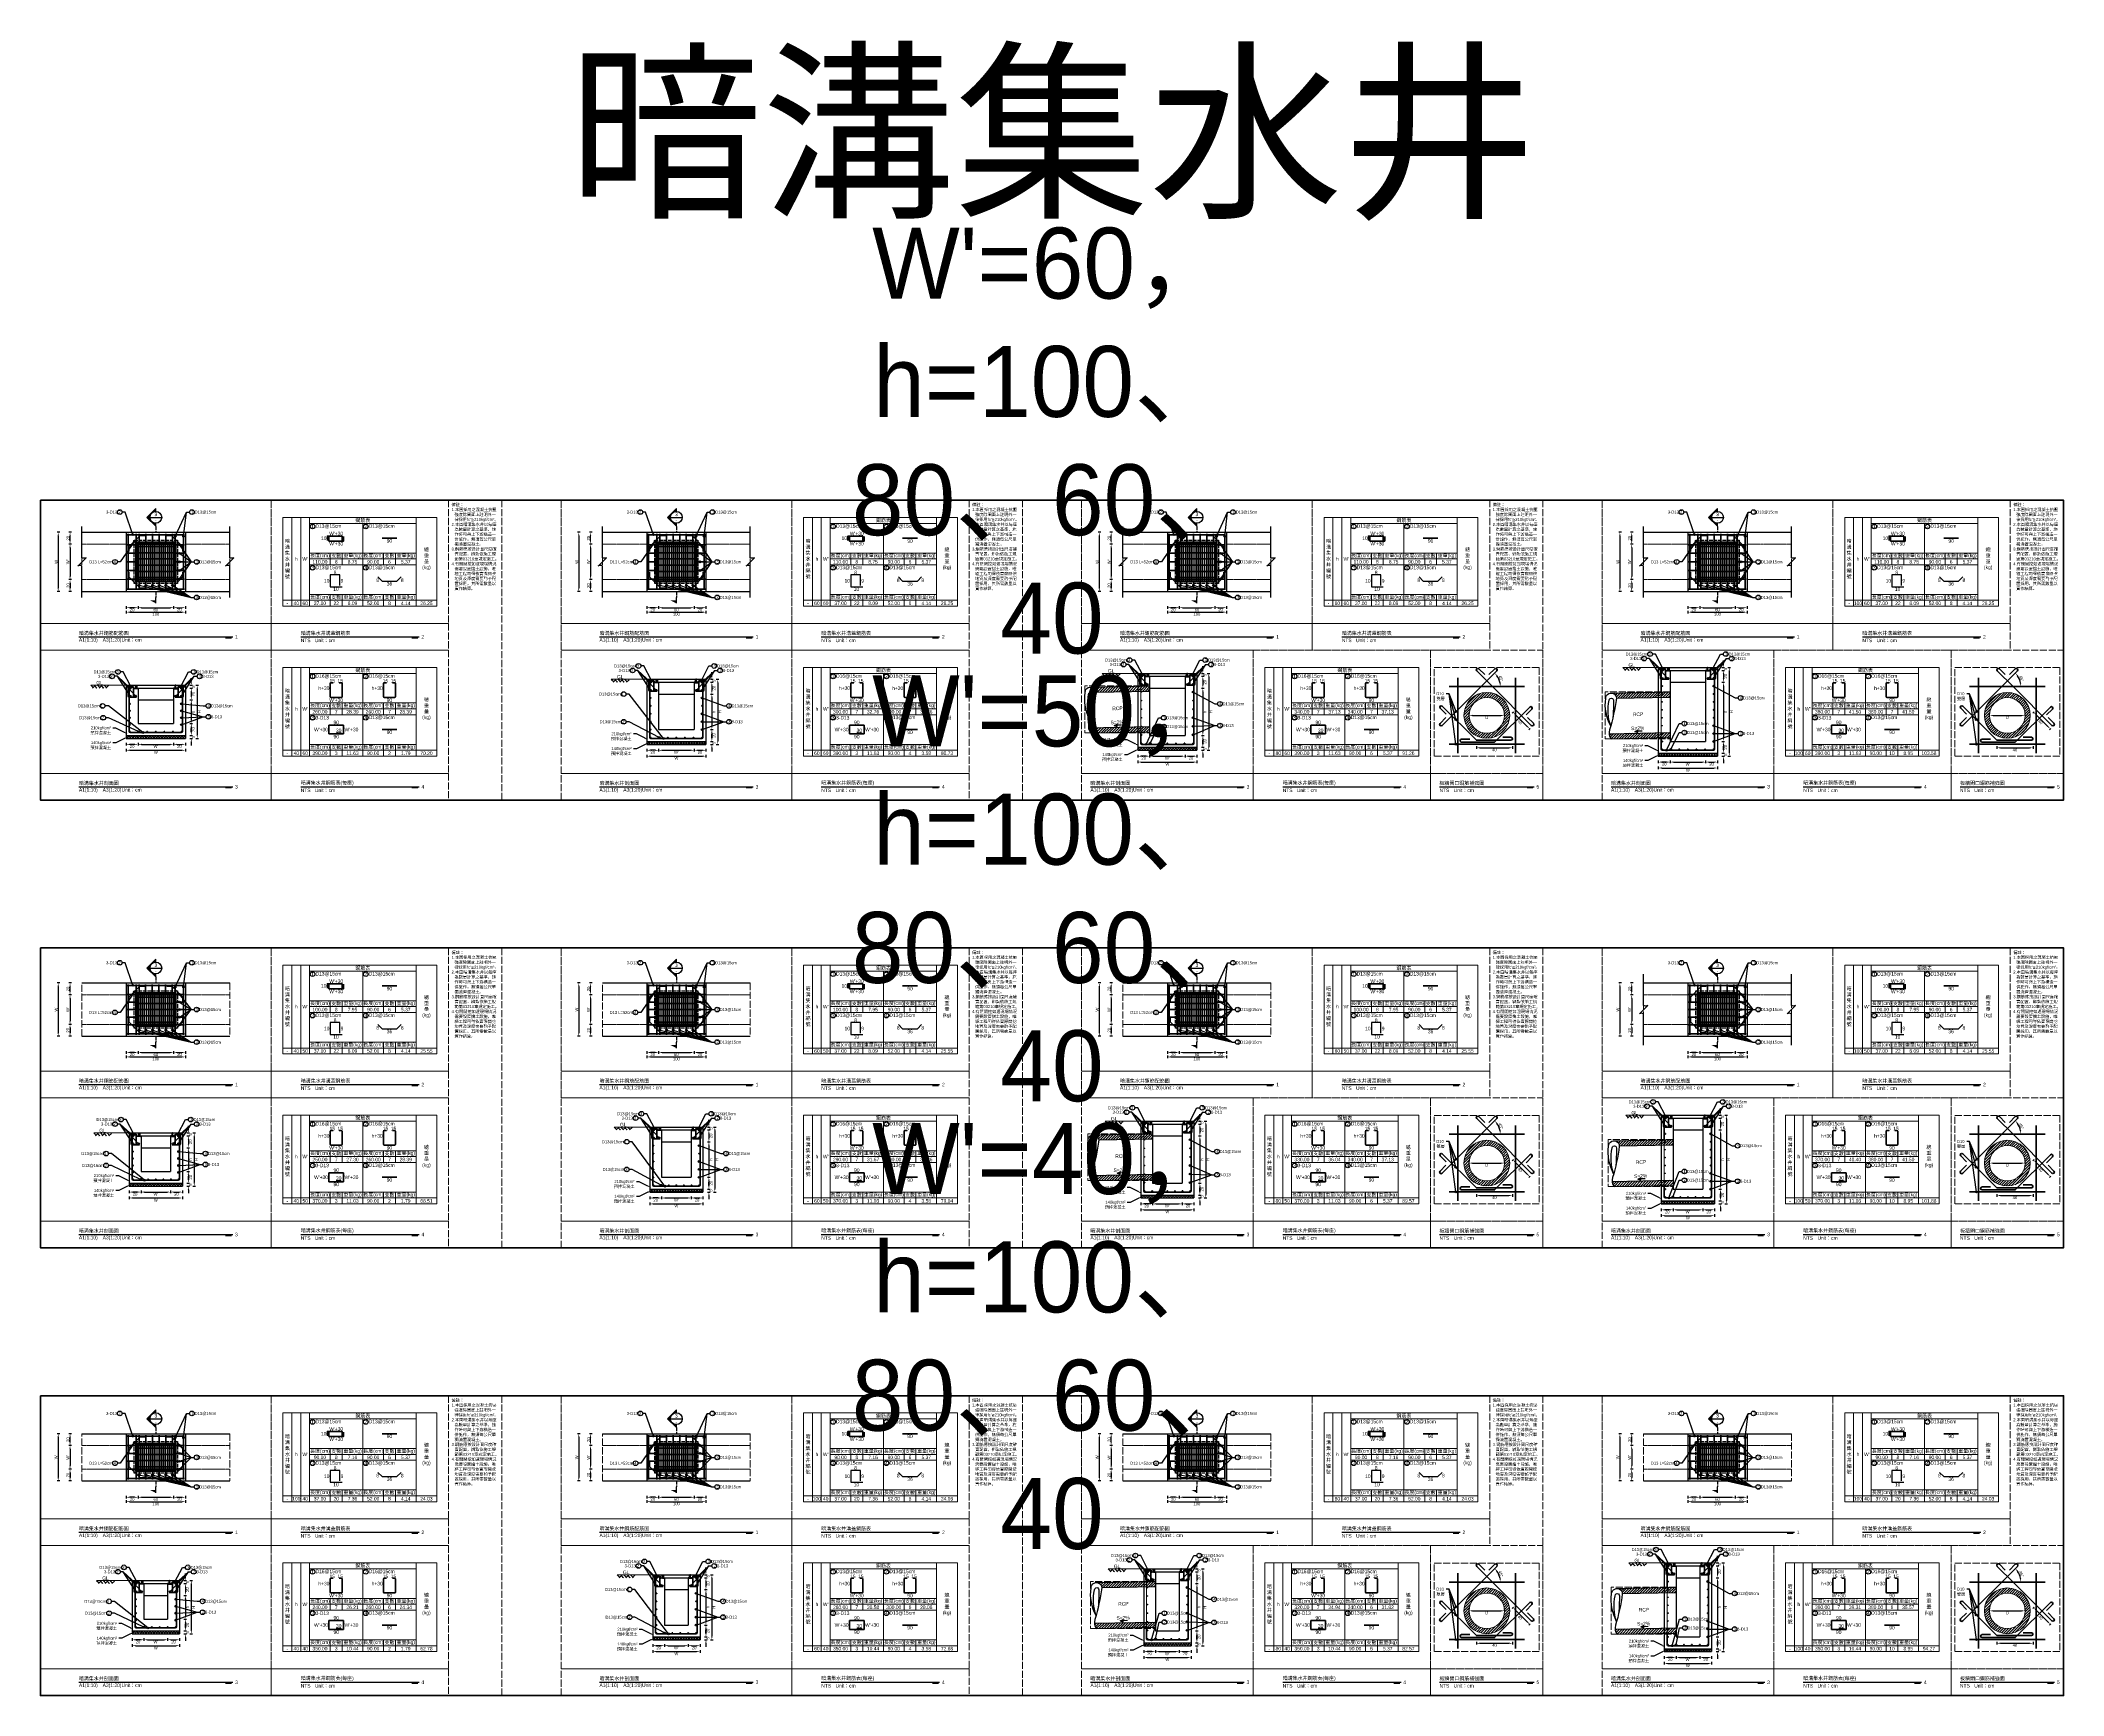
# Model space of a CAD drawing. Extents: x -7340 to 3675, y -3342 to 777.
# Drawn here: x -7340 to -3920, y -2021 to 777 of the extents above; entities that cross this region are included whole.
import ezdxf
from ezdxf import colors
from ezdxf.entities.mleader import LeaderData, LeaderLine
from ezdxf.math import Vec2, Vec3

# ---------------------------------------------------------------- set-up
doc = ezdxf.new("R2010")
doc.units = 0
doc.header["$MEASUREMENT"] = 0
doc.linetypes.add('ACAD_ISO02W100', pattern=[15, 12, -3])
doc.linetypes.add('CENTERX2', pattern=[4, 2.5, -0.5, 0.5, -0.5])
for name, color, linetype, lineweight in [('一、1.基本-圖框', 7, 'Continuous', 20), ('一、3.基本-變更', 1, 'Continuous', 50), ('二、1.繪圖-既有設施', 8, 'Continuous', 20), ('二、2.繪圖-施作項目', 181, 'Continuous', 30), ('二、3.繪圖-排水流向', 170, 'Continuous', 30), ('二、4.繪圖-設計鋪面', 40, 'Continuous', 20), ('二、5.繪圖-鋼筋', 60, 'Continuous', 50), ('二、6.繪圖-其他施作項目', 35, 'Continuous', 30)]:
    doc.layers.add(name, color=color, linetype=linetype, lineweight=lineweight)
doc.layers.add('一、4.基本-隱藏', color=9, linetype='ACAD_ISO02W100', lineweight=20, plot=False)
doc.layers.add('三、1.文字-說明文字', color=2, linetype='Continuous')
doc.layers.add('三、3.文字-註解文字', color=2, linetype='Continuous')
doc.styles.add('次圖名(詳圖)', font='MS PGothic.ttf', dxfattribs={"height": 6})
doc.styles.add('註解文字(詳圖)', font='MS PGothic.ttf', dxfattribs={"height": 5})
doc.dimstyles.new('註解文字(詳圖)', dxfattribs={"dimtxt": 5, "dimasz": 6, "dimexe": 2, "dimexo": 5, "dimgap": 1, "dimtad": 2, "dimzin": 0, "dimdsep": 46, "dimtxsty": '註解文字(詳圖)', "dimcen": 0.1, "dimclrd": 144, "dimclre": 144, "dimclrt": 256, "dimadec": 0, "dimazin": 0, "dimtfac": 1, "dimtofl": 0, "dimtmove": 0, "dimatfit": 3, "dimfxlon": 1, "dimtolj": 1, "dimtzin": 0, "dimlwd": -1, "dimlwe": -1, "dimarcsym": 1})
pattern_1 = [(45, (-5940.3608, 109.4043), (-2.65165, 2.65165), []), (45, (-5939.477, 109.4043), (-2.65165, 2.65165), []), (45, (-5938.593, 109.4043), (-2.65165, 2.65165), []), (45, (-5937.709, 109.4043), (-2.65165, 2.65165), [])]
pattern_2 = [(45, (-6820.3608, 109.4043), (-2.65165, 2.65165), []), (45, (-6819.477, 109.4043), (-2.65165, 2.65165), []), (45, (-6818.593, 109.4043), (-2.65165, 2.65165), []), (45, (-6817.709, 109.4043), (-2.65165, 2.65165), [])]
pattern_3 = [(45, (-7700.3608, 109.4043), (-2.65165, 2.65165), []), (45, (-7699.477, 109.4043), (-2.65165, 2.65165), []), (45, (-7698.593, 109.4043), (-2.65165, 2.65165), []), (45, (-7697.709, 109.4043), (-2.65165, 2.65165), [])]
pattern_4 = [(45, (-8580.3608, 109.4043), (-2.65165, 2.65165), []), (45, (-8579.477, 109.4043), (-2.65165, 2.65165), []), (45, (-8578.593, 109.4043), (-2.65165, 2.65165), []), (45, (-8577.709, 109.4043), (-2.65165, 2.65165), [])]
pattern_5 = [(45, (-6705.3608, -652.3457), (-2.65165, 2.65165), []), (45, (-6704.477, -652.3457), (-2.65165, 2.65165), []), (45, (-6703.593, -652.3457), (-2.65165, 2.65165), []), (45, (-6702.709, -652.3457), (-2.65165, 2.65165), [])]
pattern_6 = [(45, (-7585.3608, -652.3457), (-2.65165, 2.65165), []), (45, (-7584.477, -652.3457), (-2.65165, 2.65165), []), (45, (-7583.593, -652.3457), (-2.65165, 2.65165), []), (45, (-7582.709, -652.3457), (-2.65165, 2.65165), [])]
pattern_7 = [(45, (-8465.3608, -652.3457), (-2.65165, 2.65165), []), (45, (-8464.477, -652.3457), (-2.65165, 2.65165), []), (45, (-8463.593, -652.3457), (-2.65165, 2.65165), []), (45, (-8462.709, -652.3457), (-2.65165, 2.65165), [])]
pattern_8 = [(45, (-5710.3608, -1414.5957), (-2.65165, 2.65165), []), (45, (-5709.477, -1414.5957), (-2.65165, 2.65165), []), (45, (-5708.593, -1414.5957), (-2.65165, 2.65165), []), (45, (-5707.709, -1414.5957), (-2.65165, 2.65165), [])]
pattern_9 = [(45, (-6590.3608, -1414.5957), (-2.65165, 2.65165), []), (45, (-6589.477, -1414.5957), (-2.65165, 2.65165), []), (45, (-6588.593, -1414.5957), (-2.65165, 2.65165), []), (45, (-6587.709, -1414.5957), (-2.65165, 2.65165), [])]
pattern_10 = [(45, (-7470.3608, -1414.5957), (-2.65165, 2.65165), []), (45, (-7469.477, -1414.5957), (-2.65165, 2.65165), []), (45, (-7468.593, -1414.5957), (-2.65165, 2.65165), []), (45, (-7467.709, -1414.5957), (-2.65165, 2.65165), [])]
pattern_11 = [(45, (-8350.3608, -1414.5957), (-2.65165, 2.65165), []), (45, (-8349.477, -1414.5957), (-2.65165, 2.65165), []), (45, (-8348.593, -1414.5957), (-2.65165, 2.65165), []), (45, (-8347.709, -1414.5957), (-2.65165, 2.65165), [])]
pattern_12 = [(45, (-5825.3608, -652.3457), (-2.65165, 2.65165), []), (45, (-5824.477, -652.3457), (-2.65165, 2.65165), []), (45, (-5823.593, -652.3457), (-2.65165, 2.65165), []), (45, (-5822.709, -652.3457), (-2.65165, 2.65165), [])]

# ---------------------------------------------------------------- blocks, each defined once
blk = doc.blocks.new('_Small')
at = {"color": 0, "linetype": 'ByBlock', "lineweight": -2}
blk.add_circle((0, 0), 0.25, dxfattribs=at)
blk = doc.blocks.new('*D331')
at = {"layer": 'Defpoints', "color": 0, "transparency": 16777216}
for p in [(-4555, -134.25), (-4535, -134.25), (-4555, -181.75)]:
    blk.add_point(p, dxfattribs=at)
at = {"layer": '三、3.文字-註解文字', "color": 144, "transparency": 16777216}
for p, q in [((-4555, -179.25), (-4555, -183.75)), ((-4541, -181.75), (-4549, -181.75)), ((-4535, -179.25), (-4535, -183.75))]:
    blk.add_line(p, q, dxfattribs=at)
for points in [[(-4549, -180.75), (-4549, -182.75), (-4555, -181.75)], [(-4541, -180.75), (-4541, -182.75), (-4535, -181.75)]]:
    blk.add_solid(points, dxfattribs=at)
at = {"layer": '三、3.文字-註解文字', "transparency": 16777216, "insert": (-4545, -185.25), "char_height": 5, "attachment_point": 5, "style": '註解文字(詳圖)'}
blk.add_mtext('\\A1;20', dxfattribs=at)
blk = doc.blocks.new('*D332')
at = {"layer": 'Defpoints', "color": 0, "transparency": 16777216}
for p in [(-4535, -134.25), (-4475, -134.25), (-4475, -181.75)]:
    blk.add_point(p, dxfattribs=at)
at = {"layer": '三、3.文字-註解文字', "color": 144, "transparency": 16777216}
for p, q in [((-4535, -179.25), (-4535, -183.75)), ((-4529, -181.75), (-4481, -181.75)), ((-4475, -179.25), (-4475, -183.75))]:
    blk.add_line(p, q, dxfattribs=at)
for points in [[(-4529, -180.75), (-4529, -182.75), (-4535, -181.75)], [(-4481, -180.75), (-4481, -182.75), (-4475, -181.75)]]:
    blk.add_solid(points, dxfattribs=at)
at = {"layer": '三、3.文字-註解文字', "transparency": 16777216, "insert": (-4505, -185.25), "char_height": 5, "attachment_point": 5, "style": '註解文字(詳圖)'}
blk.add_mtext('\\A1;60', dxfattribs=at)
blk = doc.blocks.new('*D333')
at = {"layer": 'Defpoints', "color": 0, "transparency": 16777216}
for p in [(-4475, -134.25), (-4455, -134.25), (-4455, -181.75)]:
    blk.add_point(p, dxfattribs=at)
at = {"layer": '三、3.文字-註解文字', "color": 144, "transparency": 16777216}
for p, q in [((-4475, -179.25), (-4475, -183.75)), ((-4469, -181.75), (-4461, -181.75)), ((-4455, -179.25), (-4455, -183.75))]:
    blk.add_line(p, q, dxfattribs=at)
for points in [[(-4469, -180.75), (-4469, -182.75), (-4475, -181.75)], [(-4461, -180.75), (-4461, -182.75), (-4455, -181.75)]]:
    blk.add_solid(points, dxfattribs=at)
at = {"layer": '三、3.文字-註解文字', "transparency": 16777216, "insert": (-4465, -185.25), "char_height": 5, "attachment_point": 5, "style": '註解文字(詳圖)'}
blk.add_mtext('\\A1;20', dxfattribs=at)
blk = doc.blocks.new('*D328')
at = {"layer": 'Defpoints', "color": 0, "transparency": 16777216}
for p in [(-4650, -54.25), (-4630, -54.25), (-4630, -74.25)]:
    blk.add_point(p, dxfattribs=at)
at = {"layer": '三、3.文字-註解文字', "color": 144, "transparency": 16777216}
for p, q in [((-4647.5, -54.25), (-4652, -54.25)), ((-4650, -68.25), (-4650, -60.25)), ((-4647.5, -74.25), (-4652, -74.25))]:
    blk.add_line(p, q, dxfattribs=at)
for points in [[(-4651, -60.25), (-4649, -60.25), (-4650, -54.25)], [(-4651, -68.25), (-4649, -68.25), (-4650, -74.25)]]:
    blk.add_solid(points, dxfattribs=at)
at = {"layer": '三、3.文字-註解文字', "transparency": 16777216, "insert": (-4653.5, -64.25), "char_height": 5, "attachment_point": 5, "rotation": 90, "style": '註解文字(詳圖)'}
blk.add_mtext('\\A1;20', dxfattribs=at)
blk = doc.blocks.new('*D329')
at = {"layer": 'Defpoints', "color": 0, "transparency": 16777216}
for p in [(-4630, -74.25), (-4650, -134.25), (-4630, -134.25)]:
    blk.add_point(p, dxfattribs=at)
at = {"layer": '三、3.文字-註解文字', "color": 144, "transparency": 16777216}
for p, q in [((-4647.5, -74.25), (-4652, -74.25)), ((-4650, -80.25), (-4650, -128.25)), ((-4647.5, -134.25), (-4652, -134.25))]:
    blk.add_line(p, q, dxfattribs=at)
for points in [[(-4651, -80.25), (-4649, -80.25), (-4650, -74.25)], [(-4651, -128.25), (-4649, -128.25), (-4650, -134.25)]]:
    blk.add_solid(points, dxfattribs=at)
at = {"layer": '三、3.文字-註解文字', "transparency": 16777216, "insert": (-4653.5, -104.25), "char_height": 5, "attachment_point": 5, "rotation": 90, "style": '註解文字(詳圖)'}
blk.add_mtext("\\A1;W'", dxfattribs=at)
blk = doc.blocks.new('*D330')
at = {"layer": 'Defpoints', "color": 0, "transparency": 16777216}
for p in [(-4630, -134.25), (-4650, -154.25), (-4630, -154.25)]:
    blk.add_point(p, dxfattribs=at)
at = {"layer": '三、3.文字-註解文字', "color": 144, "transparency": 16777216}
for p, q in [((-4647.5, -134.25), (-4652, -134.25)), ((-4647.5, -154.25), (-4652, -154.25)), ((-4650, -140.25), (-4650, -148.25))]:
    blk.add_line(p, q, dxfattribs=at)
for points in [[(-4651, -140.25), (-4649, -140.25), (-4650, -134.25)], [(-4651, -148.25), (-4649, -148.25), (-4650, -154.25)]]:
    blk.add_solid(points, dxfattribs=at)
at = {"layer": '三、3.文字-註解文字', "transparency": 16777216, "insert": (-4653.5, -144.25), "char_height": 5, "attachment_point": 5, "rotation": 90, "style": '註解文字(詳圖)'}
blk.add_mtext('\\A1;20', dxfattribs=at)
blk = doc.blocks.new('*D338')
at = {"layer": 'Defpoints', "color": 0, "transparency": 16777216}
for p in [(-4630, -54.25), (-4670, -154.25), (-4630, -154.25)]:
    blk.add_point(p, dxfattribs=at)
at = {"layer": '三、3.文字-註解文字', "color": 144, "transparency": 16777216}
for p, q in [((-4667.5, -54.25), (-4672, -54.25)), ((-4670, -60.25), (-4670, -148.25)), ((-4667.5, -154.25), (-4672, -154.25))]:
    blk.add_line(p, q, dxfattribs=at)
for points in [[(-4671, -60.25), (-4669, -60.25), (-4670, -54.25)], [(-4671, -148.25), (-4669, -148.25), (-4670, -154.25)]]:
    blk.add_solid(points, dxfattribs=at)
at = {"layer": '三、3.文字-註解文字', "transparency": 16777216, "insert": (-4673.5, -104.25), "char_height": 5, "attachment_point": 5, "rotation": 90, "style": '註解文字(詳圖)'}
blk.add_mtext('\\A1;W', dxfattribs=at)
blk = doc.blocks.new('*D334')
at = {"layer": 'Defpoints', "color": 0, "transparency": 16777216}
for p in [(-4605, -307.75), (-4585, -307.75), (-4605, -442.75)]:
    blk.add_point(p, dxfattribs=at)
at = {"layer": '三、3.文字-註解文字', "color": 144, "transparency": 16777216}
for p, q in [((-4605, -440.25), (-4605, -444.75)), ((-4591, -442.75), (-4599, -442.75)), ((-4585, -440.25), (-4585, -444.75))]:
    blk.add_line(p, q, dxfattribs=at)
for points in [[(-4599, -441.75), (-4599, -443.75), (-4605, -442.75)], [(-4591, -441.75), (-4591, -443.75), (-4585, -442.75)]]:
    blk.add_solid(points, dxfattribs=at)
at = {"layer": '三、3.文字-註解文字', "transparency": 16777216, "insert": (-4595, -446.25), "char_height": 5, "attachment_point": 5, "style": '註解文字(詳圖)'}
blk.add_mtext('\\A1;20', dxfattribs=at)
blk = doc.blocks.new('*D335')
at = {"layer": 'Defpoints', "color": 0, "transparency": 16777216}
for p in [(-4585, -307.75), (-4525, -307.75), (-4525, -442.75)]:
    blk.add_point(p, dxfattribs=at)
at = {"layer": '三、3.文字-註解文字', "color": 144, "transparency": 16777216}
for p, q in [((-4585, -440.25), (-4585, -444.75)), ((-4579, -442.75), (-4531, -442.75)), ((-4525, -440.25), (-4525, -444.75))]:
    blk.add_line(p, q, dxfattribs=at)
for points in [[(-4579, -441.75), (-4579, -443.75), (-4585, -442.75)], [(-4531, -441.75), (-4531, -443.75), (-4525, -442.75)]]:
    blk.add_solid(points, dxfattribs=at)
at = {"layer": '三、3.文字-註解文字', "transparency": 16777216, "insert": (-4555, -446.25), "char_height": 5, "attachment_point": 5, "style": '註解文字(詳圖)'}
blk.add_mtext("\\A1;W'", dxfattribs=at)
blk = doc.blocks.new('*D336')
at = {"layer": 'Defpoints', "color": 0, "transparency": 16777216}
for p in [(-4525, -307.75), (-4505, -307.75), (-4505, -442.75)]:
    blk.add_point(p, dxfattribs=at)
at = {"layer": '三、3.文字-註解文字', "color": 144, "transparency": 16777216}
for p, q in [((-4525, -440.25), (-4525, -444.75)), ((-4519, -442.75), (-4511, -442.75)), ((-4505, -440.25), (-4505, -444.75))]:
    blk.add_line(p, q, dxfattribs=at)
for points in [[(-4519, -441.75), (-4519, -443.75), (-4525, -442.75)], [(-4511, -441.75), (-4511, -443.75), (-4505, -442.75)]]:
    blk.add_solid(points, dxfattribs=at)
at = {"layer": '三、3.文字-註解文字', "transparency": 16777216, "insert": (-4515, -446.25), "char_height": 5, "attachment_point": 5, "style": '註解文字(詳圖)'}
blk.add_mtext('\\A1;20', dxfattribs=at)
blk = doc.blocks.new('*D337')
at = {"layer": 'Defpoints', "color": 0, "transparency": 16777216}
for p in [(-4605, -432.75), (-4505, -432.75), (-4505, -452.75)]:
    blk.add_point(p, dxfattribs=at)
at = {"layer": '三、3.文字-註解文字', "color": 144, "transparency": 16777216}
for p, q in [((-4605, -450.25), (-4605, -454.75)), ((-4599, -452.75), (-4511, -452.75)), ((-4505, -450.25), (-4505, -454.75))]:
    blk.add_line(p, q, dxfattribs=at)
for points in [[(-4599, -451.75), (-4599, -453.75), (-4605, -452.75)], [(-4511, -451.75), (-4511, -453.75), (-4505, -452.75)]]:
    blk.add_solid(points, dxfattribs=at)
at = {"layer": '三、3.文字-註解文字', "transparency": 16777216, "insert": (-4555, -456.25), "char_height": 5, "attachment_point": 5, "style": '註解文字(詳圖)'}
blk.add_mtext('\\A1;W', dxfattribs=at)
blk = doc.blocks.new('*D339')
at = {"layer": 'Defpoints', "color": 0, "transparency": 16777216}
for p in [(-4525, -307.75), (-4555, -407.75), (-4495, -407.75)]:
    blk.add_point(p, dxfattribs=at)
at = {"layer": '三、3.文字-註解文字', "color": 144, "transparency": 16777216}
for p, q in [((-4497.5, -307.75), (-4493, -307.75)), ((-4495, -313.75), (-4495, -401.75)), ((-4497.5, -407.75), (-4493, -407.75))]:
    blk.add_line(p, q, dxfattribs=at)
for points in [[(-4496, -313.75), (-4494, -313.75), (-4495, -307.75)], [(-4496, -401.75), (-4494, -401.75), (-4495, -407.75)]]:
    blk.add_solid(points, dxfattribs=at)
at = {"layer": '三、3.文字-註解文字', "transparency": 16777216, "insert": (-4491.5, -357.75), "char_height": 5, "attachment_point": 5, "rotation": 90, "style": '註解文字(詳圖)'}
blk.add_mtext('\\A1;h', dxfattribs=at)
blk = doc.blocks.new('*D340')
at = {"layer": 'Defpoints', "color": 0, "transparency": 16777216}
for p in [(-4555, -407.75), (-4505, -427.75), (-4495, -427.75)]:
    blk.add_point(p, dxfattribs=at)
at = {"layer": '三、3.文字-註解文字', "color": 144, "transparency": 16777216}
for p, q in [((-4497.5, -407.75), (-4493, -407.75)), ((-4497.5, -427.75), (-4493, -427.75)), ((-4495, -413.75), (-4495, -421.75))]:
    blk.add_line(p, q, dxfattribs=at)
for points in [[(-4496, -413.75), (-4494, -413.75), (-4495, -407.75)], [(-4496, -421.75), (-4494, -421.75), (-4495, -427.75)]]:
    blk.add_solid(points, dxfattribs=at)
at = {"layer": '三、3.文字-註解文字', "transparency": 16777216, "insert": (-4491.5, -417.75), "char_height": 5, "attachment_point": 5, "rotation": 90, "style": '註解文字(詳圖)'}
blk.add_mtext('\\A1;20', dxfattribs=at)
blk = doc.blocks.new('*D341')
at = {"layer": 'Defpoints', "color": 0, "transparency": 16777216}
for p in [(-4505, -427.75), (-4505, -432.75), (-4495, -432.75)]:
    blk.add_point(p, dxfattribs=at)
at = {"layer": '三、3.文字-註解文字', "color": 144, "transparency": 16777216}
for p, q in [((-4497.5, -427.75), (-4493, -427.75)), ((-4497.5, -432.75), (-4493, -432.75)), ((-4495, -421.75), (-4495, -415.75)), ((-4495, -438.75), (-4495, -444.75))]:
    blk.add_line(p, q, dxfattribs=at)
for points in [[(-4496, -421.75), (-4494, -421.75), (-4495, -427.75)], [(-4496, -438.75), (-4494, -438.75), (-4495, -432.75)]]:
    blk.add_solid(points, dxfattribs=at)
at = {"layer": '三、3.文字-註解文字', "transparency": 16777216, "insert": (-4491.5, -430.25), "char_height": 5, "attachment_point": 5, "rotation": 90, "style": '註解文字(詳圖)'}
blk.add_mtext('\\A1;5', dxfattribs=at)
blk = doc.blocks.new('*D342')
at = {"layer": 'Defpoints', "color": 0, "transparency": 16777216}
for p in [(-4505, -282.75), (-4505, -432.75), (-4485, -432.75)]:
    blk.add_point(p, dxfattribs=at)
at = {"layer": '三、3.文字-註解文字', "color": 144, "transparency": 16777216}
for p, q in [((-4487.5, -282.75), (-4483, -282.75)), ((-4485, -288.75), (-4485, -426.75)), ((-4487.5, -432.75), (-4483, -432.75))]:
    blk.add_line(p, q, dxfattribs=at)
for points in [[(-4486, -288.75), (-4484, -288.75), (-4485, -282.75)], [(-4486, -426.75), (-4484, -426.75), (-4485, -432.75)]]:
    blk.add_solid(points, dxfattribs=at)
at = {"layer": '三、3.文字-註解文字', "transparency": 16777216, "insert": (-4481.5, -357.75), "char_height": 5, "attachment_point": 5, "rotation": 90, "style": '註解文字(詳圖)'}
blk.add_mtext('\\A1;H', dxfattribs=at)
blk = doc.blocks.new('*D343')
at = {"layer": 'Defpoints', "color": 0, "transparency": 16777216}
for p in [(-4505, -282.75), (-4505, -287.75), (-4495, -287.75)]:
    blk.add_point(p, dxfattribs=at)
at = {"layer": '三、3.文字-註解文字', "color": 144, "transparency": 16777216}
for p, q in [((-4495, -276.75), (-4495, -270.75)), ((-4497.5, -282.75), (-4493, -282.75)), ((-4497.5, -287.75), (-4493, -287.75)), ((-4495, -293.75), (-4495, -299.75))]:
    blk.add_line(p, q, dxfattribs=at)
for points in [[(-4496, -276.75), (-4494, -276.75), (-4495, -282.75)], [(-4496, -293.75), (-4494, -293.75), (-4495, -287.75)]]:
    blk.add_solid(points, dxfattribs=at)
at = {"layer": '三、3.文字-註解文字', "transparency": 16777216, "insert": (-4491.5, -285.25), "char_height": 5, "attachment_point": 5, "rotation": 90, "style": '註解文字(詳圖)'}
blk.add_mtext('\\A1;5', dxfattribs=at)
blk = doc.blocks.new('*D344')
at = {"layer": 'Defpoints', "color": 0, "transparency": 16777216}
for p in [(-4505, -287.75), (-4505, -307.75), (-4495, -307.75)]:
    blk.add_point(p, dxfattribs=at)
at = {"layer": '三、3.文字-註解文字', "color": 144, "transparency": 16777216}
for p, q in [((-4497.5, -287.75), (-4493, -287.75)), ((-4497.5, -307.75), (-4493, -307.75)), ((-4495, -293.75), (-4495, -301.75))]:
    blk.add_line(p, q, dxfattribs=at)
for points in [[(-4496, -293.75), (-4494, -293.75), (-4495, -287.75)], [(-4496, -301.75), (-4494, -301.75), (-4495, -307.75)]]:
    blk.add_solid(points, dxfattribs=at)
at = {"layer": '三、3.文字-註解文字', "transparency": 16777216, "insert": (-4491.5, -297.75), "char_height": 5, "attachment_point": 5, "rotation": 90, "style": '註解文字(詳圖)'}
blk.add_mtext('\\A1;20', dxfattribs=at)
blk = doc.blocks.new('*D304')
at = {"layer": 'Defpoints', "color": 0, "transparency": 16777216}
for p in [(-5435, -134.25), (-5415, -134.25), (-5435, -181.75)]:
    blk.add_point(p, dxfattribs=at)
at = {"layer": '三、3.文字-註解文字', "color": 144, "transparency": 16777216}
for p, q in [((-5435, -179.25), (-5435, -183.75)), ((-5421, -181.75), (-5429, -181.75)), ((-5415, -179.25), (-5415, -183.75))]:
    blk.add_line(p, q, dxfattribs=at)
for points in [[(-5429, -180.75), (-5429, -182.75), (-5435, -181.75)], [(-5421, -180.75), (-5421, -182.75), (-5415, -181.75)]]:
    blk.add_solid(points, dxfattribs=at)
at = {"layer": '三、3.文字-註解文字', "transparency": 16777216, "insert": (-5425, -185.25), "char_height": 5, "attachment_point": 5, "style": '註解文字(詳圖)'}
blk.add_mtext('\\A1;20', dxfattribs=at)
blk = doc.blocks.new('*D305')
at = {"layer": 'Defpoints', "color": 0, "transparency": 16777216}
for p in [(-5415, -134.25), (-5355, -134.25), (-5355, -181.75)]:
    blk.add_point(p, dxfattribs=at)
at = {"layer": '三、3.文字-註解文字', "color": 144, "transparency": 16777216}
for p, q in [((-5415, -179.25), (-5415, -183.75)), ((-5409, -181.75), (-5361, -181.75)), ((-5355, -179.25), (-5355, -183.75))]:
    blk.add_line(p, q, dxfattribs=at)
for points in [[(-5409, -180.75), (-5409, -182.75), (-5415, -181.75)], [(-5361, -180.75), (-5361, -182.75), (-5355, -181.75)]]:
    blk.add_solid(points, dxfattribs=at)
at = {"layer": '三、3.文字-註解文字', "transparency": 16777216, "insert": (-5385, -185.25), "char_height": 5, "attachment_point": 5, "style": '註解文字(詳圖)'}
blk.add_mtext('\\A1;60', dxfattribs=at)
blk = doc.blocks.new('*D306')
at = {"layer": 'Defpoints', "color": 0, "transparency": 16777216}
for p in [(-5355, -134.25), (-5335, -134.25), (-5335, -181.75)]:
    blk.add_point(p, dxfattribs=at)
at = {"layer": '三、3.文字-註解文字', "color": 144, "transparency": 16777216}
for p, q in [((-5355, -179.25), (-5355, -183.75)), ((-5349, -181.75), (-5341, -181.75)), ((-5335, -179.25), (-5335, -183.75))]:
    blk.add_line(p, q, dxfattribs=at)
for points in [[(-5349, -180.75), (-5349, -182.75), (-5355, -181.75)], [(-5341, -180.75), (-5341, -182.75), (-5335, -181.75)]]:
    blk.add_solid(points, dxfattribs=at)
at = {"layer": '三、3.文字-註解文字', "transparency": 16777216, "insert": (-5345, -185.25), "char_height": 5, "attachment_point": 5, "style": '註解文字(詳圖)'}
blk.add_mtext('\\A1;20', dxfattribs=at)
blk = doc.blocks.new('*D307')
at = {"layer": 'Defpoints', "color": 0, "transparency": 16777216}
for p in [(-5435, -154.25), (-5335, -154.25), (-5335, -189.25)]:
    blk.add_point(p, dxfattribs=at)
at = {"layer": '三、3.文字-註解文字', "color": 144, "transparency": 16777216}
for p, q in [((-5435, -186.75), (-5435, -191.25)), ((-5429, -189.25), (-5341, -189.25)), ((-5335, -186.75), (-5335, -191.25))]:
    blk.add_line(p, q, dxfattribs=at)
for points in [[(-5429, -188.25), (-5429, -190.25), (-5435, -189.25)], [(-5341, -188.25), (-5341, -190.25), (-5335, -189.25)]]:
    blk.add_solid(points, dxfattribs=at)
at = {"layer": '三、3.文字-註解文字', "transparency": 16777216, "insert": (-5385, -192.75), "char_height": 5, "attachment_point": 5, "style": '註解文字(詳圖)'}
blk.add_mtext('\\A1;100', dxfattribs=at)
blk = doc.blocks.new('*D308')
at = {"layer": 'Defpoints', "color": 0, "transparency": 16777216}
for p in [(-5530, -54.25), (-5510, -54.25), (-5510, -74.25)]:
    blk.add_point(p, dxfattribs=at)
at = {"layer": '三、3.文字-註解文字', "color": 144, "transparency": 16777216}
for p, q in [((-5527.5, -54.25), (-5532, -54.25)), ((-5530, -68.25), (-5530, -60.25)), ((-5527.5, -74.25), (-5532, -74.25))]:
    blk.add_line(p, q, dxfattribs=at)
for points in [[(-5531, -60.25), (-5529, -60.25), (-5530, -54.25)], [(-5531, -68.25), (-5529, -68.25), (-5530, -74.25)]]:
    blk.add_solid(points, dxfattribs=at)
at = {"layer": '三、3.文字-註解文字', "transparency": 16777216, "insert": (-5533.5, -64.25), "char_height": 5, "attachment_point": 5, "rotation": 90, "style": '註解文字(詳圖)'}
blk.add_mtext('\\A1;20', dxfattribs=at)
blk = doc.blocks.new('*D309')
at = {"layer": 'Defpoints', "color": 0, "transparency": 16777216}
for p in [(-5510, -74.25), (-5530, -134.25), (-5510, -134.25)]:
    blk.add_point(p, dxfattribs=at)
at = {"layer": '三、3.文字-註解文字', "color": 144, "transparency": 16777216}
for p, q in [((-5527.5, -74.25), (-5532, -74.25)), ((-5530, -80.25), (-5530, -128.25)), ((-5527.5, -134.25), (-5532, -134.25))]:
    blk.add_line(p, q, dxfattribs=at)
for points in [[(-5531, -80.25), (-5529, -80.25), (-5530, -74.25)], [(-5531, -128.25), (-5529, -128.25), (-5530, -134.25)]]:
    blk.add_solid(points, dxfattribs=at)
at = {"layer": '三、3.文字-註解文字', "transparency": 16777216, "insert": (-5533.5, -104.25), "char_height": 5, "attachment_point": 5, "rotation": 90, "style": '註解文字(詳圖)'}
blk.add_mtext("\\A1;W'", dxfattribs=at)
blk = doc.blocks.new('*D310')
at = {"layer": 'Defpoints', "color": 0, "transparency": 16777216}
for p in [(-5510, -134.25), (-5530, -154.25), (-5510, -154.25)]:
    blk.add_point(p, dxfattribs=at)
at = {"layer": '三、3.文字-註解文字', "color": 144, "transparency": 16777216}
for p, q in [((-5527.5, -134.25), (-5532, -134.25)), ((-5527.5, -154.25), (-5532, -154.25)), ((-5530, -140.25), (-5530, -148.25))]:
    blk.add_line(p, q, dxfattribs=at)
for points in [[(-5531, -140.25), (-5529, -140.25), (-5530, -134.25)], [(-5531, -148.25), (-5529, -148.25), (-5530, -154.25)]]:
    blk.add_solid(points, dxfattribs=at)
at = {"layer": '三、3.文字-註解文字', "transparency": 16777216, "insert": (-5533.5, -144.25), "char_height": 5, "attachment_point": 5, "rotation": 90, "style": '註解文字(詳圖)'}
blk.add_mtext('\\A1;20', dxfattribs=at)
blk = doc.blocks.new('*D311')
at = {"layer": 'Defpoints', "color": 0, "transparency": 16777216}
for p in [(-5510, -54.25), (-5550, -154.25), (-5510, -154.25)]:
    blk.add_point(p, dxfattribs=at)
at = {"layer": '三、3.文字-註解文字', "color": 144, "transparency": 16777216}
for p, q in [((-5547.5, -54.25), (-5552, -54.25)), ((-5550, -60.25), (-5550, -148.25)), ((-5547.5, -154.25), (-5552, -154.25))]:
    blk.add_line(p, q, dxfattribs=at)
for points in [[(-5551, -60.25), (-5549, -60.25), (-5550, -54.25)], [(-5551, -148.25), (-5549, -148.25), (-5550, -154.25)]]:
    blk.add_solid(points, dxfattribs=at)
at = {"layer": '三、3.文字-註解文字', "transparency": 16777216, "insert": (-5553.5, -104.25), "char_height": 5, "attachment_point": 5, "rotation": 90, "style": '註解文字(詳圖)'}
blk.add_mtext('\\A1;W', dxfattribs=at)
blk = doc.blocks.new('*D312')
at = {"layer": 'Defpoints', "color": 0, "transparency": 16777216}
for p in [(-6315, -134.25), (-6295, -134.25), (-6315, -181.75)]:
    blk.add_point(p, dxfattribs=at)
at = {"layer": '三、3.文字-註解文字', "color": 144, "transparency": 16777216}
for p, q in [((-6315, -179.25), (-6315, -183.75)), ((-6301, -181.75), (-6309, -181.75)), ((-6295, -179.25), (-6295, -183.75))]:
    blk.add_line(p, q, dxfattribs=at)
for points in [[(-6309, -180.75), (-6309, -182.75), (-6315, -181.75)], [(-6301, -180.75), (-6301, -182.75), (-6295, -181.75)]]:
    blk.add_solid(points, dxfattribs=at)
at = {"layer": '三、3.文字-註解文字', "transparency": 16777216, "insert": (-6305, -185.25), "char_height": 5, "attachment_point": 5, "style": '註解文字(詳圖)'}
blk.add_mtext('\\A1;20', dxfattribs=at)
blk = doc.blocks.new('*D313')
at = {"layer": 'Defpoints', "color": 0, "transparency": 16777216}
for p in [(-6295, -134.25), (-6235, -134.25), (-6235, -181.75)]:
    blk.add_point(p, dxfattribs=at)
at = {"layer": '三、3.文字-註解文字', "color": 144, "transparency": 16777216}
for p, q in [((-6295, -179.25), (-6295, -183.75)), ((-6289, -181.75), (-6241, -181.75)), ((-6235, -179.25), (-6235, -183.75))]:
    blk.add_line(p, q, dxfattribs=at)
for points in [[(-6289, -180.75), (-6289, -182.75), (-6295, -181.75)], [(-6241, -180.75), (-6241, -182.75), (-6235, -181.75)]]:
    blk.add_solid(points, dxfattribs=at)
at = {"layer": '三、3.文字-註解文字', "transparency": 16777216, "insert": (-6265, -185.25), "char_height": 5, "attachment_point": 5, "style": '註解文字(詳圖)'}
blk.add_mtext('\\A1;60', dxfattribs=at)
blk = doc.blocks.new('*D314')
at = {"layer": 'Defpoints', "color": 0, "transparency": 16777216}
for p in [(-6235, -134.25), (-6215, -134.25), (-6215, -181.75)]:
    blk.add_point(p, dxfattribs=at)
at = {"layer": '三、3.文字-註解文字', "color": 144, "transparency": 16777216}
for p, q in [((-6235, -179.25), (-6235, -183.75)), ((-6229, -181.75), (-6221, -181.75)), ((-6215, -179.25), (-6215, -183.75))]:
    blk.add_line(p, q, dxfattribs=at)
for points in [[(-6229, -180.75), (-6229, -182.75), (-6235, -181.75)], [(-6221, -180.75), (-6221, -182.75), (-6215, -181.75)]]:
    blk.add_solid(points, dxfattribs=at)
at = {"layer": '三、3.文字-註解文字', "transparency": 16777216, "insert": (-6225, -185.25), "char_height": 5, "attachment_point": 5, "style": '註解文字(詳圖)'}
blk.add_mtext('\\A1;20', dxfattribs=at)
blk = doc.blocks.new('*D315')
at = {"layer": 'Defpoints', "color": 0, "transparency": 16777216}
for p in [(-6315, -154.25), (-6215, -154.25), (-6215, -189.25)]:
    blk.add_point(p, dxfattribs=at)
at = {"layer": '三、3.文字-註解文字', "color": 144, "transparency": 16777216}
for p, q in [((-6315, -186.75), (-6315, -191.25)), ((-6309, -189.25), (-6221, -189.25)), ((-6215, -186.75), (-6215, -191.25))]:
    blk.add_line(p, q, dxfattribs=at)
for points in [[(-6309, -188.25), (-6309, -190.25), (-6315, -189.25)], [(-6221, -188.25), (-6221, -190.25), (-6215, -189.25)]]:
    blk.add_solid(points, dxfattribs=at)
at = {"layer": '三、3.文字-註解文字', "transparency": 16777216, "insert": (-6265, -192.75), "char_height": 5, "attachment_point": 5, "style": '註解文字(詳圖)'}
blk.add_mtext('\\A1;100', dxfattribs=at)
blk = doc.blocks.new('*D316')
at = {"layer": 'Defpoints', "color": 0, "transparency": 16777216}
for p in [(-6410, -54.25), (-6390, -54.25), (-6390, -74.25)]:
    blk.add_point(p, dxfattribs=at)
at = {"layer": '三、3.文字-註解文字', "color": 144, "transparency": 16777216}
for p, q in [((-6407.5, -54.25), (-6412, -54.25)), ((-6410, -68.25), (-6410, -60.25)), ((-6407.5, -74.25), (-6412, -74.25))]:
    blk.add_line(p, q, dxfattribs=at)
for points in [[(-6411, -60.25), (-6409, -60.25), (-6410, -54.25)], [(-6411, -68.25), (-6409, -68.25), (-6410, -74.25)]]:
    blk.add_solid(points, dxfattribs=at)
at = {"layer": '三、3.文字-註解文字', "transparency": 16777216, "insert": (-6413.5, -64.25), "char_height": 5, "attachment_point": 5, "rotation": 90, "style": '註解文字(詳圖)'}
blk.add_mtext('\\A1;20', dxfattribs=at)
blk = doc.blocks.new('*D317')
at = {"layer": 'Defpoints', "color": 0, "transparency": 16777216}
for p in [(-6390, -74.25), (-6410, -134.25), (-6390, -134.25)]:
    blk.add_point(p, dxfattribs=at)
at = {"layer": '三、3.文字-註解文字', "color": 144, "transparency": 16777216}
for p, q in [((-6407.5, -74.25), (-6412, -74.25)), ((-6410, -80.25), (-6410, -128.25)), ((-6407.5, -134.25), (-6412, -134.25))]:
    blk.add_line(p, q, dxfattribs=at)
for points in [[(-6411, -80.25), (-6409, -80.25), (-6410, -74.25)], [(-6411, -128.25), (-6409, -128.25), (-6410, -134.25)]]:
    blk.add_solid(points, dxfattribs=at)
at = {"layer": '三、3.文字-註解文字', "transparency": 16777216, "insert": (-6413.5, -104.25), "char_height": 5, "attachment_point": 5, "rotation": 90, "style": '註解文字(詳圖)'}
blk.add_mtext("\\A1;W'", dxfattribs=at)
blk = doc.blocks.new('*D318')
at = {"layer": 'Defpoints', "color": 0, "transparency": 16777216}
for p in [(-6390, -134.25), (-6410, -154.25), (-6390, -154.25)]:
    blk.add_point(p, dxfattribs=at)
at = {"layer": '三、3.文字-註解文字', "color": 144, "transparency": 16777216}
for p, q in [((-6407.5, -134.25), (-6412, -134.25)), ((-6407.5, -154.25), (-6412, -154.25)), ((-6410, -140.25), (-6410, -148.25))]:
    blk.add_line(p, q, dxfattribs=at)
for points in [[(-6411, -140.25), (-6409, -140.25), (-6410, -134.25)], [(-6411, -148.25), (-6409, -148.25), (-6410, -154.25)]]:
    blk.add_solid(points, dxfattribs=at)
at = {"layer": '三、3.文字-註解文字', "transparency": 16777216, "insert": (-6413.5, -144.25), "char_height": 5, "attachment_point": 5, "rotation": 90, "style": '註解文字(詳圖)'}
blk.add_mtext('\\A1;20', dxfattribs=at)
blk = doc.blocks.new('*D319')
at = {"layer": 'Defpoints', "color": 0, "transparency": 16777216}
for p in [(-6390, -54.25), (-6430, -154.25), (-6390, -154.25)]:
    blk.add_point(p, dxfattribs=at)
at = {"layer": '三、3.文字-註解文字', "color": 144, "transparency": 16777216}
for p, q in [((-6427.5, -54.25), (-6432, -54.25)), ((-6430, -60.25), (-6430, -148.25)), ((-6427.5, -154.25), (-6432, -154.25))]:
    blk.add_line(p, q, dxfattribs=at)
for points in [[(-6431, -60.25), (-6429, -60.25), (-6430, -54.25)], [(-6431, -148.25), (-6429, -148.25), (-6430, -154.25)]]:
    blk.add_solid(points, dxfattribs=at)
at = {"layer": '三、3.文字-註解文字', "transparency": 16777216, "insert": (-6433.5, -104.25), "char_height": 5, "attachment_point": 5, "rotation": 90, "style": '註解文字(詳圖)'}
blk.add_mtext('\\A1;W', dxfattribs=at)
blk = doc.blocks.new('*D320')
at = {"layer": 'Defpoints', "color": 0, "transparency": 16777216}
for p in [(-7195, -134.25), (-7175, -134.25), (-7195, -181.75)]:
    blk.add_point(p, dxfattribs=at)
at = {"layer": '三、3.文字-註解文字', "color": 144, "transparency": 16777216}
for p, q in [((-7195, -179.25), (-7195, -183.75)), ((-7181, -181.75), (-7189, -181.75)), ((-7175, -179.25), (-7175, -183.75))]:
    blk.add_line(p, q, dxfattribs=at)
for points in [[(-7189, -180.75), (-7189, -182.75), (-7195, -181.75)], [(-7181, -180.75), (-7181, -182.75), (-7175, -181.75)]]:
    blk.add_solid(points, dxfattribs=at)
at = {"layer": '三、3.文字-註解文字', "transparency": 16777216, "insert": (-7185, -185.25), "char_height": 5, "attachment_point": 5, "style": '註解文字(詳圖)'}
blk.add_mtext('\\A1;20', dxfattribs=at)
blk = doc.blocks.new('*D321')
at = {"layer": 'Defpoints', "color": 0, "transparency": 16777216}
for p in [(-7175, -134.25), (-7115, -134.25), (-7115, -181.75)]:
    blk.add_point(p, dxfattribs=at)
at = {"layer": '三、3.文字-註解文字', "color": 144, "transparency": 16777216}
for p, q in [((-7175, -179.25), (-7175, -183.75)), ((-7169, -181.75), (-7121, -181.75)), ((-7115, -179.25), (-7115, -183.75))]:
    blk.add_line(p, q, dxfattribs=at)
for points in [[(-7169, -180.75), (-7169, -182.75), (-7175, -181.75)], [(-7121, -180.75), (-7121, -182.75), (-7115, -181.75)]]:
    blk.add_solid(points, dxfattribs=at)
at = {"layer": '三、3.文字-註解文字', "transparency": 16777216, "insert": (-7145, -185.25), "char_height": 5, "attachment_point": 5, "style": '註解文字(詳圖)'}
blk.add_mtext('\\A1;60', dxfattribs=at)
blk = doc.blocks.new('*D322')
at = {"layer": 'Defpoints', "color": 0, "transparency": 16777216}
for p in [(-7115, -134.25), (-7095, -134.25), (-7095, -181.75)]:
    blk.add_point(p, dxfattribs=at)
at = {"layer": '三、3.文字-註解文字', "color": 144, "transparency": 16777216}
for p, q in [((-7115, -179.25), (-7115, -183.75)), ((-7109, -181.75), (-7101, -181.75)), ((-7095, -179.25), (-7095, -183.75))]:
    blk.add_line(p, q, dxfattribs=at)
for points in [[(-7109, -180.75), (-7109, -182.75), (-7115, -181.75)], [(-7101, -180.75), (-7101, -182.75), (-7095, -181.75)]]:
    blk.add_solid(points, dxfattribs=at)
at = {"layer": '三、3.文字-註解文字', "transparency": 16777216, "insert": (-7105, -185.25), "char_height": 5, "attachment_point": 5, "style": '註解文字(詳圖)'}
blk.add_mtext('\\A1;20', dxfattribs=at)
blk = doc.blocks.new('*D323')
at = {"layer": 'Defpoints', "color": 0, "transparency": 16777216}
for p in [(-7195, -154.25), (-7095, -154.25), (-7095, -189.25)]:
    blk.add_point(p, dxfattribs=at)
at = {"layer": '三、3.文字-註解文字', "color": 144, "transparency": 16777216}
for p, q in [((-7195, -186.75), (-7195, -191.25)), ((-7189, -189.25), (-7101, -189.25)), ((-7095, -186.75), (-7095, -191.25))]:
    blk.add_line(p, q, dxfattribs=at)
for points in [[(-7189, -188.25), (-7189, -190.25), (-7195, -189.25)], [(-7101, -188.25), (-7101, -190.25), (-7095, -189.25)]]:
    blk.add_solid(points, dxfattribs=at)
at = {"layer": '三、3.文字-註解文字', "transparency": 16777216, "insert": (-7145, -192.75), "char_height": 5, "attachment_point": 5, "style": '註解文字(詳圖)'}
blk.add_mtext('\\A1;100', dxfattribs=at)
blk = doc.blocks.new('*D324')
at = {"layer": 'Defpoints', "color": 0, "transparency": 16777216}
for p in [(-7290, -54.25), (-7270, -54.25), (-7270, -74.25)]:
    blk.add_point(p, dxfattribs=at)
at = {"layer": '三、3.文字-註解文字', "color": 144, "transparency": 16777216}
for p, q in [((-7287.5, -54.25), (-7292, -54.25)), ((-7290, -68.25), (-7290, -60.25)), ((-7287.5, -74.25), (-7292, -74.25))]:
    blk.add_line(p, q, dxfattribs=at)
for points in [[(-7291, -60.25), (-7289, -60.25), (-7290, -54.25)], [(-7291, -68.25), (-7289, -68.25), (-7290, -74.25)]]:
    blk.add_solid(points, dxfattribs=at)
at = {"layer": '三、3.文字-註解文字', "transparency": 16777216, "insert": (-7293.5, -64.25), "char_height": 5, "attachment_point": 5, "rotation": 90, "style": '註解文字(詳圖)'}
blk.add_mtext('\\A1;20', dxfattribs=at)
blk = doc.blocks.new('*D325')
at = {"layer": 'Defpoints', "color": 0, "transparency": 16777216}
for p in [(-7270, -74.25), (-7290, -134.25), (-7270, -134.25)]:
    blk.add_point(p, dxfattribs=at)
at = {"layer": '三、3.文字-註解文字', "color": 144, "transparency": 16777216}
for p, q in [((-7287.5, -74.25), (-7292, -74.25)), ((-7290, -80.25), (-7290, -128.25)), ((-7287.5, -134.25), (-7292, -134.25))]:
    blk.add_line(p, q, dxfattribs=at)
for points in [[(-7291, -80.25), (-7289, -80.25), (-7290, -74.25)], [(-7291, -128.25), (-7289, -128.25), (-7290, -134.25)]]:
    blk.add_solid(points, dxfattribs=at)
at = {"layer": '三、3.文字-註解文字', "transparency": 16777216, "insert": (-7293.5, -104.25), "char_height": 5, "attachment_point": 5, "rotation": 90, "style": '註解文字(詳圖)'}
blk.add_mtext("\\A1;W'", dxfattribs=at)
blk = doc.blocks.new('*D326')
at = {"layer": 'Defpoints', "color": 0, "transparency": 16777216}
for p in [(-7270, -134.25), (-7290, -154.25), (-7270, -154.25)]:
    blk.add_point(p, dxfattribs=at)
at = {"layer": '三、3.文字-註解文字', "color": 144, "transparency": 16777216}
for p, q in [((-7287.5, -134.25), (-7292, -134.25)), ((-7287.5, -154.25), (-7292, -154.25)), ((-7290, -140.25), (-7290, -148.25))]:
    blk.add_line(p, q, dxfattribs=at)
for points in [[(-7291, -140.25), (-7289, -140.25), (-7290, -134.25)], [(-7291, -148.25), (-7289, -148.25), (-7290, -154.25)]]:
    blk.add_solid(points, dxfattribs=at)
at = {"layer": '三、3.文字-註解文字', "transparency": 16777216, "insert": (-7293.5, -144.25), "char_height": 5, "attachment_point": 5, "rotation": 90, "style": '註解文字(詳圖)'}
blk.add_mtext('\\A1;20', dxfattribs=at)
blk = doc.blocks.new('*D327')
at = {"layer": 'Defpoints', "color": 0, "transparency": 16777216}
for p in [(-7270, -54.25), (-7310, -154.25), (-7270, -154.25)]:
    blk.add_point(p, dxfattribs=at)
at = {"layer": '三、3.文字-註解文字', "color": 144, "transparency": 16777216}
for p, q in [((-7307.5, -54.25), (-7312, -54.25)), ((-7310, -60.25), (-7310, -148.25)), ((-7307.5, -154.25), (-7312, -154.25))]:
    blk.add_line(p, q, dxfattribs=at)
for points in [[(-7311, -60.25), (-7309, -60.25), (-7310, -54.25)], [(-7311, -148.25), (-7309, -148.25), (-7310, -154.25)]]:
    blk.add_solid(points, dxfattribs=at)
at = {"layer": '三、3.文字-註解文字', "transparency": 16777216, "insert": (-7313.5, -104.25), "char_height": 5, "attachment_point": 5, "rotation": 90, "style": '註解文字(詳圖)'}
blk.add_mtext('\\A1;W', dxfattribs=at)
blk = doc.blocks.new('*D345')
at = {"layer": 'Defpoints', "color": 0, "transparency": 16777216}
for p in [(-5530, -816.25), (-5510, -816.25), (-5510, -836.25)]:
    blk.add_point(p, dxfattribs=at)
at = {"layer": '三、3.文字-註解文字', "color": 144, "transparency": 16777216}
for p, q in [((-5527.5, -816.25), (-5532, -816.25)), ((-5527.5, -836.25), (-5532, -836.25)), ((-5530, -830.25), (-5530, -822.25))]:
    blk.add_line(p, q, dxfattribs=at)
for points in [[(-5531, -822.25), (-5529, -822.25), (-5530, -816.25)], [(-5531, -830.25), (-5529, -830.25), (-5530, -836.25)]]:
    blk.add_solid(points, dxfattribs=at)
at = {"layer": '三、3.文字-註解文字', "transparency": 16777216, "insert": (-5533.5, -826.25), "char_height": 5, "attachment_point": 5, "rotation": 90, "style": '註解文字(詳圖)'}
blk.add_mtext('\\A1;20', dxfattribs=at)
blk = doc.blocks.new('*D346')
at = {"layer": 'Defpoints', "color": 0, "transparency": 16777216}
for p in [(-5510, -836.25), (-5530, -886.25), (-5510, -886.25)]:
    blk.add_point(p, dxfattribs=at)
at = {"layer": '三、3.文字-註解文字', "color": 144, "transparency": 16777216}
for p, q in [((-5527.5, -836.25), (-5532, -836.25)), ((-5530, -842.25), (-5530, -880.25)), ((-5527.5, -886.25), (-5532, -886.25))]:
    blk.add_line(p, q, dxfattribs=at)
for points in [[(-5531, -842.25), (-5529, -842.25), (-5530, -836.25)], [(-5531, -880.25), (-5529, -880.25), (-5530, -886.25)]]:
    blk.add_solid(points, dxfattribs=at)
at = {"layer": '三、3.文字-註解文字', "transparency": 16777216, "insert": (-5533.5, -861.25), "char_height": 5, "attachment_point": 5, "rotation": 90, "style": '註解文字(詳圖)'}
blk.add_mtext("\\A1;W'", dxfattribs=at)
blk = doc.blocks.new('*D347')
at = {"layer": 'Defpoints', "color": 0, "transparency": 16777216}
for p in [(-5510, -886.25), (-5530, -906.25), (-5510, -906.25)]:
    blk.add_point(p, dxfattribs=at)
at = {"layer": '三、3.文字-註解文字', "color": 144, "transparency": 16777216}
for p, q in [((-5527.5, -886.25), (-5532, -886.25)), ((-5527.5, -906.25), (-5532, -906.25)), ((-5530, -892.25), (-5530, -900.25))]:
    blk.add_line(p, q, dxfattribs=at)
for points in [[(-5531, -892.25), (-5529, -892.25), (-5530, -886.25)], [(-5531, -900.25), (-5529, -900.25), (-5530, -906.25)]]:
    blk.add_solid(points, dxfattribs=at)
at = {"layer": '三、3.文字-註解文字', "transparency": 16777216, "insert": (-5533.5, -896.25), "char_height": 5, "attachment_point": 5, "rotation": 90, "style": '註解文字(詳圖)'}
blk.add_mtext('\\A1;20', dxfattribs=at)
blk = doc.blocks.new('*D348')
at = {"layer": 'Defpoints', "color": 0, "transparency": 16777216}
for p in [(-5510, -816.25), (-5550, -906.25), (-5510, -906.25)]:
    blk.add_point(p, dxfattribs=at)
at = {"layer": '三、3.文字-註解文字', "color": 144, "transparency": 16777216}
for p, q in [((-5547.5, -816.25), (-5552, -816.25)), ((-5550, -822.25), (-5550, -900.25)), ((-5547.5, -906.25), (-5552, -906.25))]:
    blk.add_line(p, q, dxfattribs=at)
for points in [[(-5551, -822.25), (-5549, -822.25), (-5550, -816.25)], [(-5551, -900.25), (-5549, -900.25), (-5550, -906.25)]]:
    blk.add_solid(points, dxfattribs=at)
at = {"layer": '三、3.文字-註解文字', "transparency": 16777216, "insert": (-5553.5, -861.25), "char_height": 5, "attachment_point": 5, "rotation": 90, "style": '註解文字(詳圖)'}
blk.add_mtext('\\A1;W', dxfattribs=at)
blk = doc.blocks.new('*D349')
at = {"layer": 'Defpoints', "color": 0, "transparency": 16777216}
for p in [(-4555, -134.25), (-4535, -134.25), (-4555, -181.75)]:
    blk.add_point(p, dxfattribs=at)
at = {"layer": '三、3.文字-註解文字', "color": 144, "transparency": 16777216}
for p, q in [((-4555, -179.25), (-4555, -183.75)), ((-4541, -181.75), (-4549, -181.75)), ((-4535, -179.25), (-4535, -183.75))]:
    blk.add_line(p, q, dxfattribs=at)
for points in [[(-4549, -180.75), (-4549, -182.75), (-4555, -181.75)], [(-4541, -180.75), (-4541, -182.75), (-4535, -181.75)]]:
    blk.add_solid(points, dxfattribs=at)
at = {"layer": '三、3.文字-註解文字', "transparency": 16777216, "insert": (-4545, -185.25), "char_height": 5, "attachment_point": 5, "style": '註解文字(詳圖)'}
blk.add_mtext('\\A1;20', dxfattribs=at)
blk = doc.blocks.new('*D350')
at = {"layer": 'Defpoints', "color": 0, "transparency": 16777216}
for p in [(-6410, -816.25), (-6390, -816.25), (-6390, -836.25)]:
    blk.add_point(p, dxfattribs=at)
at = {"layer": '三、3.文字-註解文字', "color": 144, "transparency": 16777216}
for p, q in [((-6407.5, -816.25), (-6412, -816.25)), ((-6407.5, -836.25), (-6412, -836.25)), ((-6410, -830.25), (-6410, -822.25))]:
    blk.add_line(p, q, dxfattribs=at)
for points in [[(-6411, -822.25), (-6409, -822.25), (-6410, -816.25)], [(-6411, -830.25), (-6409, -830.25), (-6410, -836.25)]]:
    blk.add_solid(points, dxfattribs=at)
at = {"layer": '三、3.文字-註解文字', "transparency": 16777216, "insert": (-6413.5, -826.25), "char_height": 5, "attachment_point": 5, "rotation": 90, "style": '註解文字(詳圖)'}
blk.add_mtext('\\A1;20', dxfattribs=at)
blk = doc.blocks.new('*D351')
at = {"layer": 'Defpoints', "color": 0, "transparency": 16777216}
for p in [(-6390, -836.25), (-6410, -886.25), (-6390, -886.25)]:
    blk.add_point(p, dxfattribs=at)
at = {"layer": '三、3.文字-註解文字', "color": 144, "transparency": 16777216}
for p, q in [((-6407.5, -836.25), (-6412, -836.25)), ((-6410, -842.25), (-6410, -880.25)), ((-6407.5, -886.25), (-6412, -886.25))]:
    blk.add_line(p, q, dxfattribs=at)
for points in [[(-6411, -842.25), (-6409, -842.25), (-6410, -836.25)], [(-6411, -880.25), (-6409, -880.25), (-6410, -886.25)]]:
    blk.add_solid(points, dxfattribs=at)
at = {"layer": '三、3.文字-註解文字', "transparency": 16777216, "insert": (-6413.5, -861.25), "char_height": 5, "attachment_point": 5, "rotation": 90, "style": '註解文字(詳圖)'}
blk.add_mtext("\\A1;W'", dxfattribs=at)
blk = doc.blocks.new('*D352')
at = {"layer": 'Defpoints', "color": 0, "transparency": 16777216}
for p in [(-6390, -886.25), (-6410, -906.25), (-6390, -906.25)]:
    blk.add_point(p, dxfattribs=at)
at = {"layer": '三、3.文字-註解文字', "color": 144, "transparency": 16777216}
for p, q in [((-6407.5, -886.25), (-6412, -886.25)), ((-6407.5, -906.25), (-6412, -906.25)), ((-6410, -892.25), (-6410, -900.25))]:
    blk.add_line(p, q, dxfattribs=at)
for points in [[(-6411, -892.25), (-6409, -892.25), (-6410, -886.25)], [(-6411, -900.25), (-6409, -900.25), (-6410, -906.25)]]:
    blk.add_solid(points, dxfattribs=at)
at = {"layer": '三、3.文字-註解文字', "transparency": 16777216, "insert": (-6413.5, -896.25), "char_height": 5, "attachment_point": 5, "rotation": 90, "style": '註解文字(詳圖)'}
blk.add_mtext('\\A1;20', dxfattribs=at)
blk = doc.blocks.new('*D353')
at = {"layer": 'Defpoints', "color": 0, "transparency": 16777216}
for p in [(-6390, -816.25), (-6430, -906.25), (-6390, -906.25)]:
    blk.add_point(p, dxfattribs=at)
at = {"layer": '三、3.文字-註解文字', "color": 144, "transparency": 16777216}
for p, q in [((-6427.5, -816.25), (-6432, -816.25)), ((-6430, -822.25), (-6430, -900.25)), ((-6427.5, -906.25), (-6432, -906.25))]:
    blk.add_line(p, q, dxfattribs=at)
for points in [[(-6431, -822.25), (-6429, -822.25), (-6430, -816.25)], [(-6431, -900.25), (-6429, -900.25), (-6430, -906.25)]]:
    blk.add_solid(points, dxfattribs=at)
at = {"layer": '三、3.文字-註解文字', "transparency": 16777216, "insert": (-6433.5, -861.25), "char_height": 5, "attachment_point": 5, "rotation": 90, "style": '註解文字(詳圖)'}
blk.add_mtext('\\A1;W', dxfattribs=at)
blk = doc.blocks.new('*D354')
at = {"layer": 'Defpoints', "color": 0, "transparency": 16777216}
for p in [(-4555, -134.25), (-4535, -134.25), (-4555, -181.75)]:
    blk.add_point(p, dxfattribs=at)
at = {"layer": '三、3.文字-註解文字', "color": 144, "transparency": 16777216}
for p, q in [((-4555, -179.25), (-4555, -183.75)), ((-4541, -181.75), (-4549, -181.75)), ((-4535, -179.25), (-4535, -183.75))]:
    blk.add_line(p, q, dxfattribs=at)
for points in [[(-4549, -180.75), (-4549, -182.75), (-4555, -181.75)], [(-4541, -180.75), (-4541, -182.75), (-4535, -181.75)]]:
    blk.add_solid(points, dxfattribs=at)
at = {"layer": '三、3.文字-註解文字', "transparency": 16777216, "insert": (-4545, -185.25), "char_height": 5, "attachment_point": 5, "style": '註解文字(詳圖)'}
blk.add_mtext('\\A1;20', dxfattribs=at)
blk = doc.blocks.new('*D359')
at = {"layer": 'Defpoints', "color": 0, "transparency": 16777216}
for p in [(-7290, -816.25), (-7270, -816.25), (-7270, -836.25)]:
    blk.add_point(p, dxfattribs=at)
at = {"layer": '三、3.文字-註解文字', "color": 144, "transparency": 16777216}
for p, q in [((-7287.5, -816.25), (-7292, -816.25)), ((-7287.5, -836.25), (-7292, -836.25)), ((-7290, -830.25), (-7290, -822.25))]:
    blk.add_line(p, q, dxfattribs=at)
for points in [[(-7291, -822.25), (-7289, -822.25), (-7290, -816.25)], [(-7291, -830.25), (-7289, -830.25), (-7290, -836.25)]]:
    blk.add_solid(points, dxfattribs=at)
at = {"layer": '三、3.文字-註解文字', "transparency": 16777216, "insert": (-7293.5, -826.25), "char_height": 5, "attachment_point": 5, "rotation": 90, "style": '註解文字(詳圖)'}
blk.add_mtext('\\A1;20', dxfattribs=at)
blk = doc.blocks.new('*D360')
at = {"layer": 'Defpoints', "color": 0, "transparency": 16777216}
for p in [(-7270, -836.25), (-7290, -886.25), (-7270, -886.25)]:
    blk.add_point(p, dxfattribs=at)
at = {"layer": '三、3.文字-註解文字', "color": 144, "transparency": 16777216}
for p, q in [((-7287.5, -836.25), (-7292, -836.25)), ((-7290, -842.25), (-7290, -880.25)), ((-7287.5, -886.25), (-7292, -886.25))]:
    blk.add_line(p, q, dxfattribs=at)
for points in [[(-7291, -842.25), (-7289, -842.25), (-7290, -836.25)], [(-7291, -880.25), (-7289, -880.25), (-7290, -886.25)]]:
    blk.add_solid(points, dxfattribs=at)
at = {"layer": '三、3.文字-註解文字', "transparency": 16777216, "insert": (-7293.5, -861.25), "char_height": 5, "attachment_point": 5, "rotation": 90, "style": '註解文字(詳圖)'}
blk.add_mtext("\\A1;W'", dxfattribs=at)
blk = doc.blocks.new('*D361')
at = {"layer": 'Defpoints', "color": 0, "transparency": 16777216}
for p in [(-7270, -886.25), (-7290, -906.25), (-7270, -906.25)]:
    blk.add_point(p, dxfattribs=at)
at = {"layer": '三、3.文字-註解文字', "color": 144, "transparency": 16777216}
for p, q in [((-7287.5, -886.25), (-7292, -886.25)), ((-7287.5, -906.25), (-7292, -906.25)), ((-7290, -892.25), (-7290, -900.25))]:
    blk.add_line(p, q, dxfattribs=at)
for points in [[(-7291, -892.25), (-7289, -892.25), (-7290, -886.25)], [(-7291, -900.25), (-7289, -900.25), (-7290, -906.25)]]:
    blk.add_solid(points, dxfattribs=at)
at = {"layer": '三、3.文字-註解文字', "transparency": 16777216, "insert": (-7293.5, -896.25), "char_height": 5, "attachment_point": 5, "rotation": 90, "style": '註解文字(詳圖)'}
blk.add_mtext('\\A1;20', dxfattribs=at)
blk = doc.blocks.new('*D362')
at = {"layer": 'Defpoints', "color": 0, "transparency": 16777216}
for p in [(-7270, -816.25), (-7310, -906.25), (-7270, -906.25)]:
    blk.add_point(p, dxfattribs=at)
at = {"layer": '三、3.文字-註解文字', "color": 144, "transparency": 16777216}
for p, q in [((-7307.5, -816.25), (-7312, -816.25)), ((-7310, -822.25), (-7310, -900.25)), ((-7307.5, -906.25), (-7312, -906.25))]:
    blk.add_line(p, q, dxfattribs=at)
for points in [[(-7311, -822.25), (-7309, -822.25), (-7310, -816.25)], [(-7311, -900.25), (-7309, -900.25), (-7310, -906.25)]]:
    blk.add_solid(points, dxfattribs=at)
at = {"layer": '三、3.文字-註解文字', "transparency": 16777216, "insert": (-7313.5, -861.25), "char_height": 5, "attachment_point": 5, "rotation": 90, "style": '註解文字(詳圖)'}
blk.add_mtext('\\A1;W', dxfattribs=at)
blk = doc.blocks.new('*D355')
at = {"layer": 'Defpoints', "color": 0, "transparency": 16777216}
for p in [(-7195, -886.25), (-7175, -886.25), (-7195, -933.75)]:
    blk.add_point(p, dxfattribs=at)
at = {"layer": '三、3.文字-註解文字', "color": 144, "transparency": 16777216}
for p, q in [((-7195, -931.25), (-7195, -935.75)), ((-7181, -933.75), (-7189, -933.75)), ((-7175, -931.25), (-7175, -935.75))]:
    blk.add_line(p, q, dxfattribs=at)
for points in [[(-7189, -932.75), (-7189, -934.75), (-7195, -933.75)], [(-7181, -932.75), (-7181, -934.75), (-7175, -933.75)]]:
    blk.add_solid(points, dxfattribs=at)
at = {"layer": '三、3.文字-註解文字', "transparency": 16777216, "insert": (-7185, -937.25), "char_height": 5, "attachment_point": 5, "style": '註解文字(詳圖)'}
blk.add_mtext('\\A1;20', dxfattribs=at)
blk = doc.blocks.new('*D356')
at = {"layer": 'Defpoints', "color": 0, "transparency": 16777216}
for p in [(-7175, -886.25), (-7115, -886.25), (-7115, -933.75)]:
    blk.add_point(p, dxfattribs=at)
at = {"layer": '三、3.文字-註解文字', "color": 144, "transparency": 16777216}
for p, q in [((-7175, -931.25), (-7175, -935.75)), ((-7169, -933.75), (-7121, -933.75)), ((-7115, -931.25), (-7115, -935.75))]:
    blk.add_line(p, q, dxfattribs=at)
for points in [[(-7169, -932.75), (-7169, -934.75), (-7175, -933.75)], [(-7121, -932.75), (-7121, -934.75), (-7115, -933.75)]]:
    blk.add_solid(points, dxfattribs=at)
at = {"layer": '三、3.文字-註解文字', "transparency": 16777216, "insert": (-7145, -937.25), "char_height": 5, "attachment_point": 5, "style": '註解文字(詳圖)'}
blk.add_mtext('\\A1;60', dxfattribs=at)
blk = doc.blocks.new('*D357')
at = {"layer": 'Defpoints', "color": 0, "transparency": 16777216}
for p in [(-7115, -886.25), (-7095, -886.25), (-7095, -933.75)]:
    blk.add_point(p, dxfattribs=at)
at = {"layer": '三、3.文字-註解文字', "color": 144, "transparency": 16777216}
for p, q in [((-7115, -931.25), (-7115, -935.75)), ((-7109, -933.75), (-7101, -933.75)), ((-7095, -931.25), (-7095, -935.75))]:
    blk.add_line(p, q, dxfattribs=at)
for points in [[(-7109, -932.75), (-7109, -934.75), (-7115, -933.75)], [(-7101, -932.75), (-7101, -934.75), (-7095, -933.75)]]:
    blk.add_solid(points, dxfattribs=at)
at = {"layer": '三、3.文字-註解文字', "transparency": 16777216, "insert": (-7105, -937.25), "char_height": 5, "attachment_point": 5, "style": '註解文字(詳圖)'}
blk.add_mtext('\\A1;20', dxfattribs=at)
blk = doc.blocks.new('*D358')
at = {"layer": 'Defpoints', "color": 0, "transparency": 16777216}
for p in [(-7195, -906.25), (-7095, -906.25), (-7095, -941.25)]:
    blk.add_point(p, dxfattribs=at)
at = {"layer": '三、3.文字-註解文字', "color": 144, "transparency": 16777216}
for p, q in [((-7195, -938.75), (-7195, -943.25)), ((-7189, -941.25), (-7101, -941.25)), ((-7095, -938.75), (-7095, -943.25))]:
    blk.add_line(p, q, dxfattribs=at)
for points in [[(-7189, -940.25), (-7189, -942.25), (-7195, -941.25)], [(-7101, -940.25), (-7101, -942.25), (-7095, -941.25)]]:
    blk.add_solid(points, dxfattribs=at)
at = {"layer": '三、3.文字-註解文字', "transparency": 16777216, "insert": (-7145, -944.75), "char_height": 5, "attachment_point": 5, "style": '註解文字(詳圖)'}
blk.add_mtext('\\A1;100', dxfattribs=at)
blk = doc.blocks.new('*D363')
at = {"layer": 'Defpoints', "color": 0, "transparency": 16777216}
for p in [(-4555, -134.25), (-4535, -134.25), (-4555, -181.75)]:
    blk.add_point(p, dxfattribs=at)
at = {"layer": '三、3.文字-註解文字', "color": 144, "transparency": 16777216}
for p, q in [((-4555, -179.25), (-4555, -183.75)), ((-4541, -181.75), (-4549, -181.75)), ((-4535, -179.25), (-4535, -183.75))]:
    blk.add_line(p, q, dxfattribs=at)
for points in [[(-4549, -180.75), (-4549, -182.75), (-4555, -181.75)], [(-4541, -180.75), (-4541, -182.75), (-4535, -181.75)]]:
    blk.add_solid(points, dxfattribs=at)
at = {"layer": '三、3.文字-註解文字', "transparency": 16777216, "insert": (-4545, -185.25), "char_height": 5, "attachment_point": 5, "style": '註解文字(詳圖)'}
blk.add_mtext('\\A1;20', dxfattribs=at)
blk = doc.blocks.new('*D364')
at = {"layer": 'Defpoints', "color": 0, "transparency": 16777216}
for p in [(-6315, -886.25), (-6295, -886.25), (-6315, -933.75)]:
    blk.add_point(p, dxfattribs=at)
at = {"layer": '三、3.文字-註解文字', "color": 144, "transparency": 16777216}
for p, q in [((-6315, -931.25), (-6315, -935.75)), ((-6301, -933.75), (-6309, -933.75)), ((-6295, -931.25), (-6295, -935.75))]:
    blk.add_line(p, q, dxfattribs=at)
for points in [[(-6309, -932.75), (-6309, -934.75), (-6315, -933.75)], [(-6301, -932.75), (-6301, -934.75), (-6295, -933.75)]]:
    blk.add_solid(points, dxfattribs=at)
at = {"layer": '三、3.文字-註解文字', "transparency": 16777216, "insert": (-6305, -937.25), "char_height": 5, "attachment_point": 5, "style": '註解文字(詳圖)'}
blk.add_mtext('\\A1;20', dxfattribs=at)
blk = doc.blocks.new('*D365')
at = {"layer": 'Defpoints', "color": 0, "transparency": 16777216}
for p in [(-6295, -886.25), (-6235, -886.25), (-6235, -933.75)]:
    blk.add_point(p, dxfattribs=at)
at = {"layer": '三、3.文字-註解文字', "color": 144, "transparency": 16777216}
for p, q in [((-6295, -931.25), (-6295, -935.75)), ((-6289, -933.75), (-6241, -933.75)), ((-6235, -931.25), (-6235, -935.75))]:
    blk.add_line(p, q, dxfattribs=at)
for points in [[(-6289, -932.75), (-6289, -934.75), (-6295, -933.75)], [(-6241, -932.75), (-6241, -934.75), (-6235, -933.75)]]:
    blk.add_solid(points, dxfattribs=at)
at = {"layer": '三、3.文字-註解文字', "transparency": 16777216, "insert": (-6265, -937.25), "char_height": 5, "attachment_point": 5, "style": '註解文字(詳圖)'}
blk.add_mtext('\\A1;60', dxfattribs=at)
blk = doc.blocks.new('*D366')
at = {"layer": 'Defpoints', "color": 0, "transparency": 16777216}
for p in [(-6235, -886.25), (-6215, -886.25), (-6215, -933.75)]:
    blk.add_point(p, dxfattribs=at)
at = {"layer": '三、3.文字-註解文字', "color": 144, "transparency": 16777216}
for p, q in [((-6235, -931.25), (-6235, -935.75)), ((-6229, -933.75), (-6221, -933.75)), ((-6215, -931.25), (-6215, -935.75))]:
    blk.add_line(p, q, dxfattribs=at)
for points in [[(-6229, -932.75), (-6229, -934.75), (-6235, -933.75)], [(-6221, -932.75), (-6221, -934.75), (-6215, -933.75)]]:
    blk.add_solid(points, dxfattribs=at)
at = {"layer": '三、3.文字-註解文字', "transparency": 16777216, "insert": (-6225, -937.25), "char_height": 5, "attachment_point": 5, "style": '註解文字(詳圖)'}
blk.add_mtext('\\A1;20', dxfattribs=at)
blk = doc.blocks.new('*D367')
at = {"layer": 'Defpoints', "color": 0, "transparency": 16777216}
for p in [(-6315, -906.25), (-6215, -906.25), (-6215, -941.25)]:
    blk.add_point(p, dxfattribs=at)
at = {"layer": '三、3.文字-註解文字', "color": 144, "transparency": 16777216}
for p, q in [((-6315, -938.75), (-6315, -943.25)), ((-6309, -941.25), (-6221, -941.25)), ((-6215, -938.75), (-6215, -943.25))]:
    blk.add_line(p, q, dxfattribs=at)
for points in [[(-6309, -940.25), (-6309, -942.25), (-6315, -941.25)], [(-6221, -940.25), (-6221, -942.25), (-6215, -941.25)]]:
    blk.add_solid(points, dxfattribs=at)
at = {"layer": '三、3.文字-註解文字', "transparency": 16777216, "insert": (-6265, -944.75), "char_height": 5, "attachment_point": 5, "style": '註解文字(詳圖)'}
blk.add_mtext('\\A1;100', dxfattribs=at)
blk = doc.blocks.new('*D371')
at = {"layer": 'Defpoints', "color": 0, "transparency": 16777216}
for p in [(-5435, -886.25), (-5415, -886.25), (-5435, -933.75)]:
    blk.add_point(p, dxfattribs=at)
at = {"layer": '三、3.文字-註解文字', "color": 144, "transparency": 16777216}
for p, q in [((-5435, -931.25), (-5435, -935.75)), ((-5421, -933.75), (-5429, -933.75)), ((-5415, -931.25), (-5415, -935.75))]:
    blk.add_line(p, q, dxfattribs=at)
for points in [[(-5429, -932.75), (-5429, -934.75), (-5435, -933.75)], [(-5421, -932.75), (-5421, -934.75), (-5415, -933.75)]]:
    blk.add_solid(points, dxfattribs=at)
at = {"layer": '三、3.文字-註解文字', "transparency": 16777216, "insert": (-5425, -937.25), "char_height": 5, "attachment_point": 5, "style": '註解文字(詳圖)'}
blk.add_mtext('\\A1;20', dxfattribs=at)
blk = doc.blocks.new('*D368')
at = {"layer": 'Defpoints', "color": 0, "transparency": 16777216}
for p in [(-5415, -886.25), (-5355, -886.25), (-5355, -933.75)]:
    blk.add_point(p, dxfattribs=at)
at = {"layer": '三、3.文字-註解文字', "color": 144, "transparency": 16777216}
for p, q in [((-5415, -931.25), (-5415, -935.75)), ((-5409, -933.75), (-5361, -933.75)), ((-5355, -931.25), (-5355, -935.75))]:
    blk.add_line(p, q, dxfattribs=at)
for points in [[(-5409, -932.75), (-5409, -934.75), (-5415, -933.75)], [(-5361, -932.75), (-5361, -934.75), (-5355, -933.75)]]:
    blk.add_solid(points, dxfattribs=at)
at = {"layer": '三、3.文字-註解文字', "transparency": 16777216, "insert": (-5385, -937.25), "char_height": 5, "attachment_point": 5, "style": '註解文字(詳圖)'}
blk.add_mtext('\\A1;60', dxfattribs=at)
blk = doc.blocks.new('*D369')
at = {"layer": 'Defpoints', "color": 0, "transparency": 16777216}
for p in [(-5355, -886.25), (-5335, -886.25), (-5335, -933.75)]:
    blk.add_point(p, dxfattribs=at)
at = {"layer": '三、3.文字-註解文字', "color": 144, "transparency": 16777216}
for p, q in [((-5355, -931.25), (-5355, -935.75)), ((-5349, -933.75), (-5341, -933.75)), ((-5335, -931.25), (-5335, -935.75))]:
    blk.add_line(p, q, dxfattribs=at)
for points in [[(-5349, -932.75), (-5349, -934.75), (-5355, -933.75)], [(-5341, -932.75), (-5341, -934.75), (-5335, -933.75)]]:
    blk.add_solid(points, dxfattribs=at)
at = {"layer": '三、3.文字-註解文字', "transparency": 16777216, "insert": (-5345, -937.25), "char_height": 5, "attachment_point": 5, "style": '註解文字(詳圖)'}
blk.add_mtext('\\A1;20', dxfattribs=at)
blk = doc.blocks.new('*D370')
at = {"layer": 'Defpoints', "color": 0, "transparency": 16777216}
for p in [(-5435, -906.25), (-5335, -906.25), (-5335, -941.25)]:
    blk.add_point(p, dxfattribs=at)
at = {"layer": '三、3.文字-註解文字', "color": 144, "transparency": 16777216}
for p, q in [((-5435, -938.75), (-5435, -943.25)), ((-5429, -941.25), (-5341, -941.25)), ((-5335, -938.75), (-5335, -943.25))]:
    blk.add_line(p, q, dxfattribs=at)
for points in [[(-5429, -940.25), (-5429, -942.25), (-5435, -941.25)], [(-5341, -940.25), (-5341, -942.25), (-5335, -941.25)]]:
    blk.add_solid(points, dxfattribs=at)
at = {"layer": '三、3.文字-註解文字', "transparency": 16777216, "insert": (-5385, -944.75), "char_height": 5, "attachment_point": 5, "style": '註解文字(詳圖)'}
blk.add_mtext('\\A1;100', dxfattribs=at)
blk = doc.blocks.new('*D382')
at = {"layer": 'Defpoints', "color": 0, "transparency": 16777216}
for p in [(-4650, -1578.25), (-4630, -1578.25), (-4630, -1598.25)]:
    blk.add_point(p, dxfattribs=at)
at = {"layer": '三、3.文字-註解文字', "color": 144, "transparency": 16777216}
for p, q in [((-4647.5, -1578.25), (-4652, -1578.25)), ((-4647.5, -1598.25), (-4652, -1598.25)), ((-4650, -1592.25), (-4650, -1584.25))]:
    blk.add_line(p, q, dxfattribs=at)
for points in [[(-4651, -1584.25), (-4649, -1584.25), (-4650, -1578.25)], [(-4651, -1592.25), (-4649, -1592.25), (-4650, -1598.25)]]:
    blk.add_solid(points, dxfattribs=at)
at = {"layer": '三、3.文字-註解文字', "transparency": 16777216, "insert": (-4653.5, -1588.25), "char_height": 5, "attachment_point": 5, "rotation": 90, "style": '註解文字(詳圖)'}
blk.add_mtext('\\A1;20', dxfattribs=at)
blk = doc.blocks.new('*D383')
at = {"layer": 'Defpoints', "color": 0, "transparency": 16777216}
for p in [(-4630, -1598.25), (-4650, -1638.25), (-4630, -1638.25)]:
    blk.add_point(p, dxfattribs=at)
at = {"layer": '三、3.文字-註解文字', "color": 144, "transparency": 16777216}
for p, q in [((-4647.5, -1598.25), (-4652, -1598.25)), ((-4650, -1604.25), (-4650, -1632.25)), ((-4647.5, -1638.25), (-4652, -1638.25))]:
    blk.add_line(p, q, dxfattribs=at)
for points in [[(-4651, -1604.25), (-4649, -1604.25), (-4650, -1598.25)], [(-4651, -1632.25), (-4649, -1632.25), (-4650, -1638.25)]]:
    blk.add_solid(points, dxfattribs=at)
at = {"layer": '三、3.文字-註解文字', "transparency": 16777216, "insert": (-4653.5, -1618.25), "char_height": 5, "attachment_point": 5, "rotation": 90, "style": '註解文字(詳圖)'}
blk.add_mtext("\\A1;W'", dxfattribs=at)
blk = doc.blocks.new('*D384')
at = {"layer": 'Defpoints', "color": 0, "transparency": 16777216}
for p in [(-4630, -1638.25), (-4650, -1658.25), (-4630, -1658.25)]:
    blk.add_point(p, dxfattribs=at)
at = {"layer": '三、3.文字-註解文字', "color": 144, "transparency": 16777216}
for p, q in [((-4647.5, -1638.25), (-4652, -1638.25)), ((-4647.5, -1658.25), (-4652, -1658.25)), ((-4650, -1644.25), (-4650, -1652.25))]:
    blk.add_line(p, q, dxfattribs=at)
for points in [[(-4651, -1644.25), (-4649, -1644.25), (-4650, -1638.25)], [(-4651, -1652.25), (-4649, -1652.25), (-4650, -1658.25)]]:
    blk.add_solid(points, dxfattribs=at)
at = {"layer": '三、3.文字-註解文字', "transparency": 16777216, "insert": (-4653.5, -1648.25), "char_height": 5, "attachment_point": 5, "rotation": 90, "style": '註解文字(詳圖)'}
blk.add_mtext('\\A1;20', dxfattribs=at)
blk = doc.blocks.new('*D377')
at = {"layer": 'Defpoints', "color": 0, "transparency": 16777216}
for p in [(-4630, -1578.25), (-4670, -1658.25), (-4630, -1658.25)]:
    blk.add_point(p, dxfattribs=at)
at = {"layer": '三、3.文字-註解文字', "color": 144, "transparency": 16777216}
for p, q in [((-4667.5, -1578.25), (-4672, -1578.25)), ((-4670, -1584.25), (-4670, -1652.25)), ((-4667.5, -1658.25), (-4672, -1658.25))]:
    blk.add_line(p, q, dxfattribs=at)
for points in [[(-4671, -1584.25), (-4669, -1584.25), (-4670, -1578.25)], [(-4671, -1652.25), (-4669, -1652.25), (-4670, -1658.25)]]:
    blk.add_solid(points, dxfattribs=at)
at = {"layer": '三、3.文字-註解文字', "transparency": 16777216, "insert": (-4673.5, -1618.25), "char_height": 5, "attachment_point": 5, "rotation": 90, "style": '註解文字(詳圖)'}
blk.add_mtext('\\A1;W', dxfattribs=at)
blk = doc.blocks.new('*D378')
at = {"layer": 'Defpoints', "color": 0, "transparency": 16777216}
for p in [(-4555, -1638.25), (-4535, -1638.25), (-4555, -1685.75)]:
    blk.add_point(p, dxfattribs=at)
at = {"layer": '三、3.文字-註解文字', "color": 144, "transparency": 16777216}
for p, q in [((-4555, -1683.25), (-4555, -1687.75)), ((-4541, -1685.75), (-4549, -1685.75)), ((-4535, -1683.25), (-4535, -1687.75))]:
    blk.add_line(p, q, dxfattribs=at)
for points in [[(-4549, -1684.75), (-4549, -1686.75), (-4555, -1685.75)], [(-4541, -1684.75), (-4541, -1686.75), (-4535, -1685.75)]]:
    blk.add_solid(points, dxfattribs=at)
at = {"layer": '三、3.文字-註解文字', "transparency": 16777216, "insert": (-4545, -1689.25), "char_height": 5, "attachment_point": 5, "style": '註解文字(詳圖)'}
blk.add_mtext('\\A1;20', dxfattribs=at)
blk = doc.blocks.new('*D379')
at = {"layer": 'Defpoints', "color": 0, "transparency": 16777216}
for p in [(-4535, -1638.25), (-4475, -1638.25), (-4475, -1685.75)]:
    blk.add_point(p, dxfattribs=at)
at = {"layer": '三、3.文字-註解文字', "color": 144, "transparency": 16777216}
for p, q in [((-4535, -1683.25), (-4535, -1687.75)), ((-4529, -1685.75), (-4481, -1685.75)), ((-4475, -1683.25), (-4475, -1687.75))]:
    blk.add_line(p, q, dxfattribs=at)
for points in [[(-4529, -1684.75), (-4529, -1686.75), (-4535, -1685.75)], [(-4481, -1684.75), (-4481, -1686.75), (-4475, -1685.75)]]:
    blk.add_solid(points, dxfattribs=at)
at = {"layer": '三、3.文字-註解文字', "transparency": 16777216, "insert": (-4505, -1689.25), "char_height": 5, "attachment_point": 5, "style": '註解文字(詳圖)'}
blk.add_mtext('\\A1;60', dxfattribs=at)
blk = doc.blocks.new('*D380')
at = {"layer": 'Defpoints', "color": 0, "transparency": 16777216}
for p in [(-4475, -1638.25), (-4455, -1638.25), (-4455, -1685.75)]:
    blk.add_point(p, dxfattribs=at)
at = {"layer": '三、3.文字-註解文字', "color": 144, "transparency": 16777216}
for p, q in [((-4475, -1683.25), (-4475, -1687.75)), ((-4469, -1685.75), (-4461, -1685.75)), ((-4455, -1683.25), (-4455, -1687.75))]:
    blk.add_line(p, q, dxfattribs=at)
for points in [[(-4469, -1684.75), (-4469, -1686.75), (-4475, -1685.75)], [(-4461, -1684.75), (-4461, -1686.75), (-4455, -1685.75)]]:
    blk.add_solid(points, dxfattribs=at)
at = {"layer": '三、3.文字-註解文字', "transparency": 16777216, "insert": (-4465, -1689.25), "char_height": 5, "attachment_point": 5, "style": '註解文字(詳圖)'}
blk.add_mtext('\\A1;20', dxfattribs=at)
blk = doc.blocks.new('*D381')
at = {"layer": 'Defpoints', "color": 0, "transparency": 16777216}
for p in [(-4555, -1658.25), (-4455, -1658.25), (-4455, -1693.25)]:
    blk.add_point(p, dxfattribs=at)
at = {"layer": '三、3.文字-註解文字', "color": 144, "transparency": 16777216}
for p, q in [((-4555, -1690.75), (-4555, -1695.25)), ((-4549, -1693.25), (-4461, -1693.25)), ((-4455, -1690.75), (-4455, -1695.25))]:
    blk.add_line(p, q, dxfattribs=at)
for points in [[(-4549, -1692.25), (-4549, -1694.25), (-4555, -1693.25)], [(-4461, -1692.25), (-4461, -1694.25), (-4455, -1693.25)]]:
    blk.add_solid(points, dxfattribs=at)
at = {"layer": '三、3.文字-註解文字', "transparency": 16777216, "insert": (-4505, -1696.75), "char_height": 5, "attachment_point": 5, "style": '註解文字(詳圖)'}
blk.add_mtext('\\A1;100', dxfattribs=at)
blk = doc.blocks.new('*D389')
at = {"layer": 'Defpoints', "color": 0, "transparency": 16777216}
for p in [(-5530, -1578.25), (-5510, -1578.25), (-5510, -1598.25)]:
    blk.add_point(p, dxfattribs=at)
at = {"layer": '三、3.文字-註解文字', "color": 144, "transparency": 16777216}
for p, q in [((-5527.5, -1578.25), (-5532, -1578.25)), ((-5527.5, -1598.25), (-5532, -1598.25)), ((-5530, -1592.25), (-5530, -1584.25))]:
    blk.add_line(p, q, dxfattribs=at)
for points in [[(-5531, -1584.25), (-5529, -1584.25), (-5530, -1578.25)], [(-5531, -1592.25), (-5529, -1592.25), (-5530, -1598.25)]]:
    blk.add_solid(points, dxfattribs=at)
at = {"layer": '三、3.文字-註解文字', "transparency": 16777216, "insert": (-5533.5, -1588.25), "char_height": 5, "attachment_point": 5, "rotation": 90, "style": '註解文字(詳圖)'}
blk.add_mtext('\\A1;20', dxfattribs=at)
blk = doc.blocks.new('*D390')
at = {"layer": 'Defpoints', "color": 0, "transparency": 16777216}
for p in [(-5510, -1598.25), (-5530, -1638.25), (-5510, -1638.25)]:
    blk.add_point(p, dxfattribs=at)
at = {"layer": '三、3.文字-註解文字', "color": 144, "transparency": 16777216}
for p, q in [((-5527.5, -1598.25), (-5532, -1598.25)), ((-5530, -1604.25), (-5530, -1632.25)), ((-5527.5, -1638.25), (-5532, -1638.25))]:
    blk.add_line(p, q, dxfattribs=at)
for points in [[(-5531, -1604.25), (-5529, -1604.25), (-5530, -1598.25)], [(-5531, -1632.25), (-5529, -1632.25), (-5530, -1638.25)]]:
    blk.add_solid(points, dxfattribs=at)
at = {"layer": '三、3.文字-註解文字', "transparency": 16777216, "insert": (-5533.5, -1618.25), "char_height": 5, "attachment_point": 5, "rotation": 90, "style": '註解文字(詳圖)'}
blk.add_mtext("\\A1;W'", dxfattribs=at)
blk = doc.blocks.new('*D391')
at = {"layer": 'Defpoints', "color": 0, "transparency": 16777216}
for p in [(-5510, -1638.25), (-5530, -1658.25), (-5510, -1658.25)]:
    blk.add_point(p, dxfattribs=at)
at = {"layer": '三、3.文字-註解文字', "color": 144, "transparency": 16777216}
for p, q in [((-5527.5, -1638.25), (-5532, -1638.25)), ((-5527.5, -1658.25), (-5532, -1658.25)), ((-5530, -1644.25), (-5530, -1652.25))]:
    blk.add_line(p, q, dxfattribs=at)
for points in [[(-5531, -1644.25), (-5529, -1644.25), (-5530, -1638.25)], [(-5531, -1652.25), (-5529, -1652.25), (-5530, -1658.25)]]:
    blk.add_solid(points, dxfattribs=at)
at = {"layer": '三、3.文字-註解文字', "transparency": 16777216, "insert": (-5533.5, -1648.25), "char_height": 5, "attachment_point": 5, "rotation": 90, "style": '註解文字(詳圖)'}
blk.add_mtext('\\A1;20', dxfattribs=at)
blk = doc.blocks.new('*D392')
at = {"layer": 'Defpoints', "color": 0, "transparency": 16777216}
for p in [(-5510, -1578.25), (-5550, -1658.25), (-5510, -1658.25)]:
    blk.add_point(p, dxfattribs=at)
at = {"layer": '三、3.文字-註解文字', "color": 144, "transparency": 16777216}
for p, q in [((-5547.5, -1578.25), (-5552, -1578.25)), ((-5550, -1584.25), (-5550, -1652.25)), ((-5547.5, -1658.25), (-5552, -1658.25))]:
    blk.add_line(p, q, dxfattribs=at)
for points in [[(-5551, -1584.25), (-5549, -1584.25), (-5550, -1578.25)], [(-5551, -1652.25), (-5549, -1652.25), (-5550, -1658.25)]]:
    blk.add_solid(points, dxfattribs=at)
at = {"layer": '三、3.文字-註解文字', "transparency": 16777216, "insert": (-5553.5, -1618.25), "char_height": 5, "attachment_point": 5, "rotation": 90, "style": '註解文字(詳圖)'}
blk.add_mtext('\\A1;W', dxfattribs=at)
blk = doc.blocks.new('*D375')
at = {"layer": 'Defpoints', "color": 0, "transparency": 16777216}
for p in [(-4555, -134.25), (-4535, -134.25), (-4555, -181.75)]:
    blk.add_point(p, dxfattribs=at)
at = {"layer": '三、3.文字-註解文字', "color": 144, "transparency": 16777216}
for p, q in [((-4555, -179.25), (-4555, -183.75)), ((-4541, -181.75), (-4549, -181.75)), ((-4535, -179.25), (-4535, -183.75))]:
    blk.add_line(p, q, dxfattribs=at)
for points in [[(-4549, -180.75), (-4549, -182.75), (-4555, -181.75)], [(-4541, -180.75), (-4541, -182.75), (-4535, -181.75)]]:
    blk.add_solid(points, dxfattribs=at)
at = {"layer": '三、3.文字-註解文字', "transparency": 16777216, "insert": (-4545, -185.25), "char_height": 5, "attachment_point": 5, "style": '註解文字(詳圖)'}
blk.add_mtext('\\A1;20', dxfattribs=at)
blk = doc.blocks.new('*D376')
at = {"layer": 'Defpoints', "color": 0, "transparency": 16777216}
for p in [(-6410, -1578.25), (-6390, -1578.25), (-6390, -1598.25)]:
    blk.add_point(p, dxfattribs=at)
at = {"layer": '三、3.文字-註解文字', "color": 144, "transparency": 16777216}
for p, q in [((-6407.5, -1578.25), (-6412, -1578.25)), ((-6407.5, -1598.25), (-6412, -1598.25)), ((-6410, -1592.25), (-6410, -1584.25))]:
    blk.add_line(p, q, dxfattribs=at)
for points in [[(-6411, -1584.25), (-6409, -1584.25), (-6410, -1578.25)], [(-6411, -1592.25), (-6409, -1592.25), (-6410, -1598.25)]]:
    blk.add_solid(points, dxfattribs=at)
at = {"layer": '三、3.文字-註解文字', "transparency": 16777216, "insert": (-6413.5, -1588.25), "char_height": 5, "attachment_point": 5, "rotation": 90, "style": '註解文字(詳圖)'}
blk.add_mtext('\\A1;20', dxfattribs=at)
blk = doc.blocks.new('*D385')
at = {"layer": 'Defpoints', "color": 0, "transparency": 16777216}
for p in [(-6390, -1598.25), (-6410, -1638.25), (-6390, -1638.25)]:
    blk.add_point(p, dxfattribs=at)
at = {"layer": '三、3.文字-註解文字', "color": 144, "transparency": 16777216}
for p, q in [((-6407.5, -1598.25), (-6412, -1598.25)), ((-6410, -1604.25), (-6410, -1632.25)), ((-6407.5, -1638.25), (-6412, -1638.25))]:
    blk.add_line(p, q, dxfattribs=at)
for points in [[(-6411, -1604.25), (-6409, -1604.25), (-6410, -1598.25)], [(-6411, -1632.25), (-6409, -1632.25), (-6410, -1638.25)]]:
    blk.add_solid(points, dxfattribs=at)
at = {"layer": '三、3.文字-註解文字', "transparency": 16777216, "insert": (-6413.5, -1618.25), "char_height": 5, "attachment_point": 5, "rotation": 90, "style": '註解文字(詳圖)'}
blk.add_mtext("\\A1;W'", dxfattribs=at)
blk = doc.blocks.new('*D386')
at = {"layer": 'Defpoints', "color": 0, "transparency": 16777216}
for p in [(-6390, -1638.25), (-6410, -1658.25), (-6390, -1658.25)]:
    blk.add_point(p, dxfattribs=at)
at = {"layer": '三、3.文字-註解文字', "color": 144, "transparency": 16777216}
for p, q in [((-6407.5, -1638.25), (-6412, -1638.25)), ((-6407.5, -1658.25), (-6412, -1658.25)), ((-6410, -1644.25), (-6410, -1652.25))]:
    blk.add_line(p, q, dxfattribs=at)
for points in [[(-6411, -1644.25), (-6409, -1644.25), (-6410, -1638.25)], [(-6411, -1652.25), (-6409, -1652.25), (-6410, -1658.25)]]:
    blk.add_solid(points, dxfattribs=at)
at = {"layer": '三、3.文字-註解文字', "transparency": 16777216, "insert": (-6413.5, -1648.25), "char_height": 5, "attachment_point": 5, "rotation": 90, "style": '註解文字(詳圖)'}
blk.add_mtext('\\A1;20', dxfattribs=at)
blk = doc.blocks.new('*D387')
at = {"layer": 'Defpoints', "color": 0, "transparency": 16777216}
for p in [(-6390, -1578.25), (-6430, -1658.25), (-6390, -1658.25)]:
    blk.add_point(p, dxfattribs=at)
at = {"layer": '三、3.文字-註解文字', "color": 144, "transparency": 16777216}
for p, q in [((-6427.5, -1578.25), (-6432, -1578.25)), ((-6430, -1584.25), (-6430, -1652.25)), ((-6427.5, -1658.25), (-6432, -1658.25))]:
    blk.add_line(p, q, dxfattribs=at)
for points in [[(-6431, -1584.25), (-6429, -1584.25), (-6430, -1578.25)], [(-6431, -1652.25), (-6429, -1652.25), (-6430, -1658.25)]]:
    blk.add_solid(points, dxfattribs=at)
at = {"layer": '三、3.文字-註解文字', "transparency": 16777216, "insert": (-6433.5, -1618.25), "char_height": 5, "attachment_point": 5, "rotation": 90, "style": '註解文字(詳圖)'}
blk.add_mtext('\\A1;W', dxfattribs=at)
blk = doc.blocks.new('*D388')
at = {"layer": 'Defpoints', "color": 0, "transparency": 16777216}
for p in [(-4555, -134.25), (-4535, -134.25), (-4555, -181.75)]:
    blk.add_point(p, dxfattribs=at)
at = {"layer": '三、3.文字-註解文字', "color": 144, "transparency": 16777216}
for p, q in [((-4555, -179.25), (-4555, -183.75)), ((-4541, -181.75), (-4549, -181.75)), ((-4535, -179.25), (-4535, -183.75))]:
    blk.add_line(p, q, dxfattribs=at)
for points in [[(-4549, -180.75), (-4549, -182.75), (-4555, -181.75)], [(-4541, -180.75), (-4541, -182.75), (-4535, -181.75)]]:
    blk.add_solid(points, dxfattribs=at)
at = {"layer": '三、3.文字-註解文字', "transparency": 16777216, "insert": (-4545, -185.25), "char_height": 5, "attachment_point": 5, "style": '註解文字(詳圖)'}
blk.add_mtext('\\A1;20', dxfattribs=at)
blk = doc.blocks.new('*D395')
at = {"layer": 'Defpoints', "color": 0, "transparency": 16777216}
for p in [(-7290, -1578.25), (-7270, -1578.25), (-7270, -1598.25)]:
    blk.add_point(p, dxfattribs=at)
at = {"layer": '三、3.文字-註解文字', "color": 144, "transparency": 16777216}
for p, q in [((-7287.5, -1578.25), (-7292, -1578.25)), ((-7287.5, -1598.25), (-7292, -1598.25)), ((-7290, -1592.25), (-7290, -1584.25))]:
    blk.add_line(p, q, dxfattribs=at)
for points in [[(-7291, -1584.25), (-7289, -1584.25), (-7290, -1578.25)], [(-7291, -1592.25), (-7289, -1592.25), (-7290, -1598.25)]]:
    blk.add_solid(points, dxfattribs=at)
at = {"layer": '三、3.文字-註解文字', "transparency": 16777216, "insert": (-7293.5, -1588.25), "char_height": 5, "attachment_point": 5, "rotation": 90, "style": '註解文字(詳圖)'}
blk.add_mtext('\\A1;20', dxfattribs=at)
blk = doc.blocks.new('*D396')
at = {"layer": 'Defpoints', "color": 0, "transparency": 16777216}
for p in [(-7270, -1598.25), (-7290, -1638.25), (-7270, -1638.25)]:
    blk.add_point(p, dxfattribs=at)
at = {"layer": '三、3.文字-註解文字', "color": 144, "transparency": 16777216}
for p, q in [((-7287.5, -1598.25), (-7292, -1598.25)), ((-7290, -1604.25), (-7290, -1632.25)), ((-7287.5, -1638.25), (-7292, -1638.25))]:
    blk.add_line(p, q, dxfattribs=at)
for points in [[(-7291, -1604.25), (-7289, -1604.25), (-7290, -1598.25)], [(-7291, -1632.25), (-7289, -1632.25), (-7290, -1638.25)]]:
    blk.add_solid(points, dxfattribs=at)
at = {"layer": '三、3.文字-註解文字', "transparency": 16777216, "insert": (-7293.5, -1618.25), "char_height": 5, "attachment_point": 5, "rotation": 90, "style": '註解文字(詳圖)'}
blk.add_mtext("\\A1;W'", dxfattribs=at)
blk = doc.blocks.new('*D397')
at = {"layer": 'Defpoints', "color": 0, "transparency": 16777216}
for p in [(-7270, -1638.25), (-7290, -1658.25), (-7270, -1658.25)]:
    blk.add_point(p, dxfattribs=at)
at = {"layer": '三、3.文字-註解文字', "color": 144, "transparency": 16777216}
for p, q in [((-7287.5, -1638.25), (-7292, -1638.25)), ((-7287.5, -1658.25), (-7292, -1658.25)), ((-7290, -1644.25), (-7290, -1652.25))]:
    blk.add_line(p, q, dxfattribs=at)
for points in [[(-7291, -1644.25), (-7289, -1644.25), (-7290, -1638.25)], [(-7291, -1652.25), (-7289, -1652.25), (-7290, -1658.25)]]:
    blk.add_solid(points, dxfattribs=at)
at = {"layer": '三、3.文字-註解文字', "transparency": 16777216, "insert": (-7293.5, -1648.25), "char_height": 5, "attachment_point": 5, "rotation": 90, "style": '註解文字(詳圖)'}
blk.add_mtext('\\A1;20', dxfattribs=at)
blk = doc.blocks.new('*D398')
at = {"layer": 'Defpoints', "color": 0, "transparency": 16777216}
for p in [(-7270, -1578.25), (-7310, -1658.25), (-7270, -1658.25)]:
    blk.add_point(p, dxfattribs=at)
at = {"layer": '三、3.文字-註解文字', "color": 144, "transparency": 16777216}
for p, q in [((-7307.5, -1578.25), (-7312, -1578.25)), ((-7310, -1584.25), (-7310, -1652.25)), ((-7307.5, -1658.25), (-7312, -1658.25))]:
    blk.add_line(p, q, dxfattribs=at)
for points in [[(-7311, -1584.25), (-7309, -1584.25), (-7310, -1578.25)], [(-7311, -1652.25), (-7309, -1652.25), (-7310, -1658.25)]]:
    blk.add_solid(points, dxfattribs=at)
at = {"layer": '三、3.文字-註解文字', "transparency": 16777216, "insert": (-7313.5, -1618.25), "char_height": 5, "attachment_point": 5, "rotation": 90, "style": '註解文字(詳圖)'}
blk.add_mtext('\\A1;W', dxfattribs=at)
blk = doc.blocks.new('*D404')
at = {"layer": 'Defpoints', "color": 0, "transparency": 16777216}
for p in [(-7195, -1638.25), (-7175, -1638.25), (-7195, -1685.75)]:
    blk.add_point(p, dxfattribs=at)
at = {"layer": '三、3.文字-註解文字', "color": 144, "transparency": 16777216}
for p, q in [((-7195, -1683.25), (-7195, -1687.75)), ((-7181, -1685.75), (-7189, -1685.75)), ((-7175, -1683.25), (-7175, -1687.75))]:
    blk.add_line(p, q, dxfattribs=at)
for points in [[(-7189, -1684.75), (-7189, -1686.75), (-7195, -1685.75)], [(-7181, -1684.75), (-7181, -1686.75), (-7175, -1685.75)]]:
    blk.add_solid(points, dxfattribs=at)
at = {"layer": '三、3.文字-註解文字', "transparency": 16777216, "insert": (-7185, -1689.25), "char_height": 5, "attachment_point": 5, "style": '註解文字(詳圖)'}
blk.add_mtext('\\A1;20', dxfattribs=at)
blk = doc.blocks.new('*D405')
at = {"layer": 'Defpoints', "color": 0, "transparency": 16777216}
for p in [(-7175, -1638.25), (-7115, -1638.25), (-7115, -1685.75)]:
    blk.add_point(p, dxfattribs=at)
at = {"layer": '三、3.文字-註解文字', "color": 144, "transparency": 16777216}
for p, q in [((-7175, -1683.25), (-7175, -1687.75)), ((-7169, -1685.75), (-7121, -1685.75)), ((-7115, -1683.25), (-7115, -1687.75))]:
    blk.add_line(p, q, dxfattribs=at)
for points in [[(-7169, -1684.75), (-7169, -1686.75), (-7175, -1685.75)], [(-7121, -1684.75), (-7121, -1686.75), (-7115, -1685.75)]]:
    blk.add_solid(points, dxfattribs=at)
at = {"layer": '三、3.文字-註解文字', "transparency": 16777216, "insert": (-7145, -1689.25), "char_height": 5, "attachment_point": 5, "style": '註解文字(詳圖)'}
blk.add_mtext('\\A1;60', dxfattribs=at)
blk = doc.blocks.new('*D406')
at = {"layer": 'Defpoints', "color": 0, "transparency": 16777216}
for p in [(-7115, -1638.25), (-7095, -1638.25), (-7095, -1685.75)]:
    blk.add_point(p, dxfattribs=at)
at = {"layer": '三、3.文字-註解文字', "color": 144, "transparency": 16777216}
for p, q in [((-7115, -1683.25), (-7115, -1687.75)), ((-7109, -1685.75), (-7101, -1685.75)), ((-7095, -1683.25), (-7095, -1687.75))]:
    blk.add_line(p, q, dxfattribs=at)
for points in [[(-7109, -1684.75), (-7109, -1686.75), (-7115, -1685.75)], [(-7101, -1684.75), (-7101, -1686.75), (-7095, -1685.75)]]:
    blk.add_solid(points, dxfattribs=at)
at = {"layer": '三、3.文字-註解文字', "transparency": 16777216, "insert": (-7105, -1689.25), "char_height": 5, "attachment_point": 5, "style": '註解文字(詳圖)'}
blk.add_mtext('\\A1;20', dxfattribs=at)
blk = doc.blocks.new('*D407')
at = {"layer": 'Defpoints', "color": 0, "transparency": 16777216}
for p in [(-7195, -1658.25), (-7095, -1658.25), (-7095, -1693.25)]:
    blk.add_point(p, dxfattribs=at)
at = {"layer": '三、3.文字-註解文字', "color": 144, "transparency": 16777216}
for p, q in [((-7195, -1690.75), (-7195, -1695.25)), ((-7189, -1693.25), (-7101, -1693.25)), ((-7095, -1690.75), (-7095, -1695.25))]:
    blk.add_line(p, q, dxfattribs=at)
for points in [[(-7189, -1692.25), (-7189, -1694.25), (-7195, -1693.25)], [(-7101, -1692.25), (-7101, -1694.25), (-7095, -1693.25)]]:
    blk.add_solid(points, dxfattribs=at)
at = {"layer": '三、3.文字-註解文字', "transparency": 16777216, "insert": (-7145, -1696.75), "char_height": 5, "attachment_point": 5, "style": '註解文字(詳圖)'}
blk.add_mtext('\\A1;100', dxfattribs=at)
blk = doc.blocks.new('*D393')
at = {"layer": 'Defpoints', "color": 0, "transparency": 16777216}
for p in [(-4555, -134.25), (-4535, -134.25), (-4555, -181.75)]:
    blk.add_point(p, dxfattribs=at)
at = {"layer": '三、3.文字-註解文字', "color": 144, "transparency": 16777216}
for p, q in [((-4555, -179.25), (-4555, -183.75)), ((-4541, -181.75), (-4549, -181.75)), ((-4535, -179.25), (-4535, -183.75))]:
    blk.add_line(p, q, dxfattribs=at)
for points in [[(-4549, -180.75), (-4549, -182.75), (-4555, -181.75)], [(-4541, -180.75), (-4541, -182.75), (-4535, -181.75)]]:
    blk.add_solid(points, dxfattribs=at)
at = {"layer": '三、3.文字-註解文字', "transparency": 16777216, "insert": (-4545, -185.25), "char_height": 5, "attachment_point": 5, "style": '註解文字(詳圖)'}
blk.add_mtext('\\A1;20', dxfattribs=at)
blk = doc.blocks.new('*D394')
at = {"layer": 'Defpoints', "color": 0, "transparency": 16777216}
for p in [(-4555, -154.25), (-4455, -154.25), (-4455, -189.25)]:
    blk.add_point(p, dxfattribs=at)
at = {"layer": '三、3.文字-註解文字', "color": 144, "transparency": 16777216}
for p, q in [((-4555, -186.75), (-4555, -191.25)), ((-4549, -189.25), (-4461, -189.25)), ((-4455, -186.75), (-4455, -191.25))]:
    blk.add_line(p, q, dxfattribs=at)
for points in [[(-4549, -188.25), (-4549, -190.25), (-4555, -189.25)], [(-4461, -188.25), (-4461, -190.25), (-4455, -189.25)]]:
    blk.add_solid(points, dxfattribs=at)
at = {"layer": '三、3.文字-註解文字', "transparency": 16777216, "insert": (-4505, -192.75), "char_height": 5, "attachment_point": 5, "style": '註解文字(詳圖)'}
blk.add_mtext('\\A1;100', dxfattribs=at)
blk = doc.blocks.new('*D399')
at = {"layer": 'Defpoints', "color": 0, "transparency": 16777216}
for p in [(-6315, -1638.25), (-6295, -1638.25), (-6315, -1685.75)]:
    blk.add_point(p, dxfattribs=at)
at = {"layer": '三、3.文字-註解文字', "color": 144, "transparency": 16777216}
for p, q in [((-6315, -1683.25), (-6315, -1687.75)), ((-6301, -1685.75), (-6309, -1685.75)), ((-6295, -1683.25), (-6295, -1687.75))]:
    blk.add_line(p, q, dxfattribs=at)
for points in [[(-6309, -1684.75), (-6309, -1686.75), (-6315, -1685.75)], [(-6301, -1684.75), (-6301, -1686.75), (-6295, -1685.75)]]:
    blk.add_solid(points, dxfattribs=at)
at = {"layer": '三、3.文字-註解文字', "transparency": 16777216, "insert": (-6305, -1689.25), "char_height": 5, "attachment_point": 5, "style": '註解文字(詳圖)'}
blk.add_mtext('\\A1;20', dxfattribs=at)
blk = doc.blocks.new('*D400')
at = {"layer": 'Defpoints', "color": 0, "transparency": 16777216}
for p in [(-6295, -1638.25), (-6235, -1638.25), (-6235, -1685.75)]:
    blk.add_point(p, dxfattribs=at)
at = {"layer": '三、3.文字-註解文字', "color": 144, "transparency": 16777216}
for p, q in [((-6295, -1683.25), (-6295, -1687.75)), ((-6289, -1685.75), (-6241, -1685.75)), ((-6235, -1683.25), (-6235, -1687.75))]:
    blk.add_line(p, q, dxfattribs=at)
for points in [[(-6289, -1684.75), (-6289, -1686.75), (-6295, -1685.75)], [(-6241, -1684.75), (-6241, -1686.75), (-6235, -1685.75)]]:
    blk.add_solid(points, dxfattribs=at)
at = {"layer": '三、3.文字-註解文字', "transparency": 16777216, "insert": (-6265, -1689.25), "char_height": 5, "attachment_point": 5, "style": '註解文字(詳圖)'}
blk.add_mtext('\\A1;60', dxfattribs=at)
blk = doc.blocks.new('*D401')
at = {"layer": 'Defpoints', "color": 0, "transparency": 16777216}
for p in [(-6235, -1638.25), (-6215, -1638.25), (-6215, -1685.75)]:
    blk.add_point(p, dxfattribs=at)
at = {"layer": '三、3.文字-註解文字', "color": 144, "transparency": 16777216}
for p, q in [((-6235, -1683.25), (-6235, -1687.75)), ((-6229, -1685.75), (-6221, -1685.75)), ((-6215, -1683.25), (-6215, -1687.75))]:
    blk.add_line(p, q, dxfattribs=at)
for points in [[(-6229, -1684.75), (-6229, -1686.75), (-6235, -1685.75)], [(-6221, -1684.75), (-6221, -1686.75), (-6215, -1685.75)]]:
    blk.add_solid(points, dxfattribs=at)
at = {"layer": '三、3.文字-註解文字', "transparency": 16777216, "insert": (-6225, -1689.25), "char_height": 5, "attachment_point": 5, "style": '註解文字(詳圖)'}
blk.add_mtext('\\A1;20', dxfattribs=at)
blk = doc.blocks.new('*D402')
at = {"layer": 'Defpoints', "color": 0, "transparency": 16777216}
for p in [(-6315, -1658.25), (-6215, -1658.25), (-6215, -1693.25)]:
    blk.add_point(p, dxfattribs=at)
at = {"layer": '三、3.文字-註解文字', "color": 144, "transparency": 16777216}
for p, q in [((-6315, -1690.75), (-6315, -1695.25)), ((-6309, -1693.25), (-6221, -1693.25)), ((-6215, -1690.75), (-6215, -1695.25))]:
    blk.add_line(p, q, dxfattribs=at)
for points in [[(-6309, -1692.25), (-6309, -1694.25), (-6315, -1693.25)], [(-6221, -1692.25), (-6221, -1694.25), (-6215, -1693.25)]]:
    blk.add_solid(points, dxfattribs=at)
at = {"layer": '三、3.文字-註解文字', "transparency": 16777216, "insert": (-6265, -1696.75), "char_height": 5, "attachment_point": 5, "style": '註解文字(詳圖)'}
blk.add_mtext('\\A1;100', dxfattribs=at)
blk = doc.blocks.new('*D403')
at = {"layer": 'Defpoints', "color": 0, "transparency": 16777216}
for p in [(-5435, -1638.25), (-5415, -1638.25), (-5435, -1685.75)]:
    blk.add_point(p, dxfattribs=at)
at = {"layer": '三、3.文字-註解文字', "color": 144, "transparency": 16777216}
for p, q in [((-5435, -1683.25), (-5435, -1687.75)), ((-5421, -1685.75), (-5429, -1685.75)), ((-5415, -1683.25), (-5415, -1687.75))]:
    blk.add_line(p, q, dxfattribs=at)
for points in [[(-5429, -1684.75), (-5429, -1686.75), (-5435, -1685.75)], [(-5421, -1684.75), (-5421, -1686.75), (-5415, -1685.75)]]:
    blk.add_solid(points, dxfattribs=at)
at = {"layer": '三、3.文字-註解文字', "transparency": 16777216, "insert": (-5425, -1689.25), "char_height": 5, "attachment_point": 5, "style": '註解文字(詳圖)'}
blk.add_mtext('\\A1;20', dxfattribs=at)
blk = doc.blocks.new('*D372')
at = {"layer": 'Defpoints', "color": 0, "transparency": 16777216}
for p in [(-5415, -1638.25), (-5355, -1638.25), (-5355, -1685.75)]:
    blk.add_point(p, dxfattribs=at)
at = {"layer": '三、3.文字-註解文字', "color": 144, "transparency": 16777216}
for p, q in [((-5415, -1683.25), (-5415, -1687.75)), ((-5409, -1685.75), (-5361, -1685.75)), ((-5355, -1683.25), (-5355, -1687.75))]:
    blk.add_line(p, q, dxfattribs=at)
for points in [[(-5409, -1684.75), (-5409, -1686.75), (-5415, -1685.75)], [(-5361, -1684.75), (-5361, -1686.75), (-5355, -1685.75)]]:
    blk.add_solid(points, dxfattribs=at)
at = {"layer": '三、3.文字-註解文字', "transparency": 16777216, "insert": (-5385, -1689.25), "char_height": 5, "attachment_point": 5, "style": '註解文字(詳圖)'}
blk.add_mtext('\\A1;60', dxfattribs=at)
blk = doc.blocks.new('*D373')
at = {"layer": 'Defpoints', "color": 0, "transparency": 16777216}
for p in [(-5355, -1638.25), (-5335, -1638.25), (-5335, -1685.75)]:
    blk.add_point(p, dxfattribs=at)
at = {"layer": '三、3.文字-註解文字', "color": 144, "transparency": 16777216}
for p, q in [((-5355, -1683.25), (-5355, -1687.75)), ((-5349, -1685.75), (-5341, -1685.75)), ((-5335, -1683.25), (-5335, -1687.75))]:
    blk.add_line(p, q, dxfattribs=at)
for points in [[(-5349, -1684.75), (-5349, -1686.75), (-5355, -1685.75)], [(-5341, -1684.75), (-5341, -1686.75), (-5335, -1685.75)]]:
    blk.add_solid(points, dxfattribs=at)
at = {"layer": '三、3.文字-註解文字', "transparency": 16777216, "insert": (-5345, -1689.25), "char_height": 5, "attachment_point": 5, "style": '註解文字(詳圖)'}
blk.add_mtext('\\A1;20', dxfattribs=at)
blk = doc.blocks.new('*D374')
at = {"layer": 'Defpoints', "color": 0, "transparency": 16777216}
for p in [(-5435, -1658.25), (-5335, -1658.25), (-5335, -1693.25)]:
    blk.add_point(p, dxfattribs=at)
at = {"layer": '三、3.文字-註解文字', "color": 144, "transparency": 16777216}
for p, q in [((-5435, -1690.75), (-5435, -1695.25)), ((-5429, -1693.25), (-5341, -1693.25)), ((-5335, -1690.75), (-5335, -1695.25))]:
    blk.add_line(p, q, dxfattribs=at)
for points in [[(-5429, -1692.25), (-5429, -1694.25), (-5435, -1693.25)], [(-5341, -1692.25), (-5341, -1694.25), (-5335, -1693.25)]]:
    blk.add_solid(points, dxfattribs=at)
at = {"layer": '三、3.文字-註解文字', "transparency": 16777216, "insert": (-5385, -1696.75), "char_height": 5, "attachment_point": 5, "style": '註解文字(詳圖)'}
blk.add_mtext('\\A1;100', dxfattribs=at)
blk = doc.blocks.new('排水流向')
at = {"layer": '二、3.繪圖-排水流向'}
h = blk.add_hatch(color=256, dxfattribs=at)
h.dxf.hatch_style = 1
h.paths.add_polyline_path([(0, 1), (0, -1), (2.5, 0)])
for points in [[(-3.75, 0), (0, 0)], [(0, 1), (0, -1)], [(2.5, 0), (0, 1)], [(2.5, 0), (0, -1)]]:
    blk.add_lwpolyline(points, dxfattribs=at)
blk = doc.blocks.new('*D408')
at = {"layer": 'Defpoints', "color": 0, "transparency": 16777216}
for p in [(-5485, -297.75), (-5465, -297.75), (-5485, -432.75)]:
    blk.add_point(p, dxfattribs=at)
at = {"layer": '三、3.文字-註解文字', "color": 144, "transparency": 16777216}
for p, q in [((-5485, -430.25), (-5485, -434.75)), ((-5471, -432.75), (-5479, -432.75)), ((-5465, -430.25), (-5465, -434.75))]:
    blk.add_line(p, q, dxfattribs=at)
for points in [[(-5479, -431.75), (-5479, -433.75), (-5485, -432.75)], [(-5471, -431.75), (-5471, -433.75), (-5465, -432.75)]]:
    blk.add_solid(points, dxfattribs=at)
at = {"layer": '三、3.文字-註解文字', "transparency": 16777216, "insert": (-5475, -436.25), "char_height": 5, "attachment_point": 5, "style": '註解文字(詳圖)'}
blk.add_mtext('\\A1;20', dxfattribs=at)
blk = doc.blocks.new('*D409')
at = {"layer": 'Defpoints', "color": 0, "transparency": 16777216}
for p in [(-5465, -297.75), (-5405, -297.75), (-5405, -432.75)]:
    blk.add_point(p, dxfattribs=at)
at = {"layer": '三、3.文字-註解文字', "color": 144, "transparency": 16777216}
for p, q in [((-5465, -430.25), (-5465, -434.75)), ((-5459, -432.75), (-5411, -432.75)), ((-5405, -430.25), (-5405, -434.75))]:
    blk.add_line(p, q, dxfattribs=at)
for points in [[(-5459, -431.75), (-5459, -433.75), (-5465, -432.75)], [(-5411, -431.75), (-5411, -433.75), (-5405, -432.75)]]:
    blk.add_solid(points, dxfattribs=at)
at = {"layer": '三、3.文字-註解文字', "transparency": 16777216, "insert": (-5435, -436.25), "char_height": 5, "attachment_point": 5, "style": '註解文字(詳圖)'}
blk.add_mtext("\\A1;W'", dxfattribs=at)
blk = doc.blocks.new('*D410')
at = {"layer": 'Defpoints', "color": 0, "transparency": 16777216}
for p in [(-5405, -297.75), (-5385, -297.75), (-5385, -432.75)]:
    blk.add_point(p, dxfattribs=at)
at = {"layer": '三、3.文字-註解文字', "color": 144, "transparency": 16777216}
for p, q in [((-5405, -430.25), (-5405, -434.75)), ((-5399, -432.75), (-5391, -432.75)), ((-5385, -430.25), (-5385, -434.75))]:
    blk.add_line(p, q, dxfattribs=at)
for points in [[(-5399, -431.75), (-5399, -433.75), (-5405, -432.75)], [(-5391, -431.75), (-5391, -433.75), (-5385, -432.75)]]:
    blk.add_solid(points, dxfattribs=at)
at = {"layer": '三、3.文字-註解文字', "transparency": 16777216, "insert": (-5395, -436.25), "char_height": 5, "attachment_point": 5, "style": '註解文字(詳圖)'}
blk.add_mtext('\\A1;20', dxfattribs=at)
blk = doc.blocks.new('*D411')
at = {"layer": 'Defpoints', "color": 0, "transparency": 16777216}
for p in [(-5485, -422.75), (-5385, -422.75), (-5385, -442.75)]:
    blk.add_point(p, dxfattribs=at)
at = {"layer": '三、3.文字-註解文字', "color": 144, "transparency": 16777216}
for p, q in [((-5485, -440.25), (-5485, -444.75)), ((-5479, -442.75), (-5391, -442.75)), ((-5385, -440.25), (-5385, -444.75))]:
    blk.add_line(p, q, dxfattribs=at)
for points in [[(-5479, -441.75), (-5479, -443.75), (-5485, -442.75)], [(-5391, -441.75), (-5391, -443.75), (-5385, -442.75)]]:
    blk.add_solid(points, dxfattribs=at)
at = {"layer": '三、3.文字-註解文字', "transparency": 16777216, "insert": (-5435, -446.25), "char_height": 5, "attachment_point": 5, "style": '註解文字(詳圖)'}
blk.add_mtext('\\A1;W', dxfattribs=at)
blk = doc.blocks.new('*D412')
at = {"layer": 'Defpoints', "color": 0, "transparency": 16777216}
for p in [(-5405, -317.75), (-5435, -397.75), (-5375, -397.75)]:
    blk.add_point(p, dxfattribs=at)
at = {"layer": '三、3.文字-註解文字', "color": 144, "transparency": 16777216}
for p, q in [((-5377.5, -317.75), (-5373, -317.75)), ((-5375, -323.75), (-5375, -391.75)), ((-5377.5, -397.75), (-5373, -397.75))]:
    blk.add_line(p, q, dxfattribs=at)
for points in [[(-5376, -323.75), (-5374, -323.75), (-5375, -317.75)], [(-5376, -391.75), (-5374, -391.75), (-5375, -397.75)]]:
    blk.add_solid(points, dxfattribs=at)
at = {"layer": '三、3.文字-註解文字', "transparency": 16777216, "insert": (-5371.5, -357.75), "char_height": 5, "attachment_point": 5, "rotation": 90, "style": '註解文字(詳圖)'}
blk.add_mtext('\\A1;h', dxfattribs=at)
blk = doc.blocks.new('*D413')
at = {"layer": 'Defpoints', "color": 0, "transparency": 16777216}
for p in [(-5435, -397.75), (-5385, -417.75), (-5375, -417.75)]:
    blk.add_point(p, dxfattribs=at)
at = {"layer": '三、3.文字-註解文字', "color": 144, "transparency": 16777216}
for p, q in [((-5377.5, -397.75), (-5373, -397.75)), ((-5375, -403.75), (-5375, -411.75)), ((-5377.5, -417.75), (-5373, -417.75))]:
    blk.add_line(p, q, dxfattribs=at)
for points in [[(-5376, -403.75), (-5374, -403.75), (-5375, -397.75)], [(-5376, -411.75), (-5374, -411.75), (-5375, -417.75)]]:
    blk.add_solid(points, dxfattribs=at)
at = {"layer": '三、3.文字-註解文字', "transparency": 16777216, "insert": (-5371.5, -407.75), "char_height": 5, "attachment_point": 5, "rotation": 90, "style": '註解文字(詳圖)'}
blk.add_mtext('\\A1;20', dxfattribs=at)
blk = doc.blocks.new('*D414')
at = {"layer": 'Defpoints', "color": 0, "transparency": 16777216}
for p in [(-5385, -417.75), (-5385, -422.75), (-5375, -422.75)]:
    blk.add_point(p, dxfattribs=at)
at = {"layer": '三、3.文字-註解文字', "color": 144, "transparency": 16777216}
for p, q in [((-5375, -411.75), (-5375, -405.75)), ((-5377.5, -417.75), (-5373, -417.75)), ((-5377.5, -422.75), (-5373, -422.75)), ((-5375, -428.75), (-5375, -434.75))]:
    blk.add_line(p, q, dxfattribs=at)
for points in [[(-5376, -411.75), (-5374, -411.75), (-5375, -417.75)], [(-5376, -428.75), (-5374, -428.75), (-5375, -422.75)]]:
    blk.add_solid(points, dxfattribs=at)
at = {"layer": '三、3.文字-註解文字', "transparency": 16777216, "insert": (-5371.5, -420.25), "char_height": 5, "attachment_point": 5, "rotation": 90, "style": '註解文字(詳圖)'}
blk.add_mtext('\\A1;5', dxfattribs=at)
blk = doc.blocks.new('*D415')
at = {"layer": 'Defpoints', "color": 0, "transparency": 16777216}
for p in [(-5385, -292.75), (-5385, -422.75), (-5365, -422.75)]:
    blk.add_point(p, dxfattribs=at)
at = {"layer": '三、3.文字-註解文字', "color": 144, "transparency": 16777216}
for p, q in [((-5367.5, -292.75), (-5363, -292.75)), ((-5365, -298.75), (-5365, -416.75)), ((-5367.5, -422.75), (-5363, -422.75))]:
    blk.add_line(p, q, dxfattribs=at)
for points in [[(-5366, -298.75), (-5364, -298.75), (-5365, -292.75)], [(-5366, -416.75), (-5364, -416.75), (-5365, -422.75)]]:
    blk.add_solid(points, dxfattribs=at)
at = {"layer": '三、3.文字-註解文字', "transparency": 16777216, "insert": (-5361.5, -357.75), "char_height": 5, "attachment_point": 5, "rotation": 90, "style": '註解文字(詳圖)'}
blk.add_mtext('\\A1;H', dxfattribs=at)
blk = doc.blocks.new('*D416')
at = {"layer": 'Defpoints', "color": 0, "transparency": 16777216}
for p in [(-5385, -292.75), (-5385, -297.75), (-5375, -297.75)]:
    blk.add_point(p, dxfattribs=at)
at = {"layer": '三、3.文字-註解文字', "color": 144, "transparency": 16777216}
for p, q in [((-5377.5, -292.75), (-5373, -292.75)), ((-5377.5, -297.75), (-5373, -297.75)), ((-5375, -286.75), (-5375, -280.75)), ((-5375, -303.75), (-5375, -309.75))]:
    blk.add_line(p, q, dxfattribs=at)
for points in [[(-5376, -286.75), (-5374, -286.75), (-5375, -292.75)], [(-5376, -303.75), (-5374, -303.75), (-5375, -297.75)]]:
    blk.add_solid(points, dxfattribs=at)
at = {"layer": '三、3.文字-註解文字', "transparency": 16777216, "insert": (-5371.5, -295.25), "char_height": 5, "attachment_point": 5, "rotation": 90, "style": '註解文字(詳圖)'}
blk.add_mtext('\\A1;5', dxfattribs=at)
blk = doc.blocks.new('*D417')
at = {"layer": 'Defpoints', "color": 0, "transparency": 16777216}
for p in [(-5385, -297.75), (-5385, -317.75), (-5375, -317.75)]:
    blk.add_point(p, dxfattribs=at)
at = {"layer": '三、3.文字-註解文字', "color": 144, "transparency": 16777216}
for p, q in [((-5377.5, -297.75), (-5373, -297.75)), ((-5375, -303.75), (-5375, -311.75)), ((-5377.5, -317.75), (-5373, -317.75))]:
    blk.add_line(p, q, dxfattribs=at)
for points in [[(-5376, -303.75), (-5374, -303.75), (-5375, -297.75)], [(-5376, -311.75), (-5374, -311.75), (-5375, -317.75)]]:
    blk.add_solid(points, dxfattribs=at)
at = {"layer": '三、3.文字-註解文字', "transparency": 16777216, "insert": (-5371.5, -307.75), "char_height": 5, "attachment_point": 5, "rotation": 90, "style": '註解文字(詳圖)'}
blk.add_mtext('\\A1;20', dxfattribs=at)
blk = doc.blocks.new('*D418')
at = {"layer": 'Defpoints', "color": 0, "transparency": 16777216}
for p in [(-6315, -302.75), (-6295, -307.75), (-6315, -422.75)]:
    blk.add_point(p, dxfattribs=at)
at = {"layer": '三、3.文字-註解文字', "color": 144, "transparency": 16777216}
for p, q in [((-6315, -420.25), (-6315, -424.75)), ((-6301, -422.75), (-6309, -422.75)), ((-6295, -420.25), (-6295, -424.75))]:
    blk.add_line(p, q, dxfattribs=at)
for points in [[(-6309, -421.75), (-6309, -423.75), (-6315, -422.75)], [(-6301, -421.75), (-6301, -423.75), (-6295, -422.75)]]:
    blk.add_solid(points, dxfattribs=at)
at = {"layer": '三、3.文字-註解文字', "transparency": 16777216, "insert": (-6305, -426.25), "char_height": 5, "attachment_point": 5, "style": '註解文字(詳圖)'}
blk.add_mtext('\\A1;20', dxfattribs=at)
blk = doc.blocks.new('*D419')
at = {"layer": 'Defpoints', "color": 0, "transparency": 16777216}
for p in [(-6295, -307.75), (-6235, -307.75), (-6235, -422.75)]:
    blk.add_point(p, dxfattribs=at)
at = {"layer": '三、3.文字-註解文字', "color": 144, "transparency": 16777216}
for p, q in [((-6295, -420.25), (-6295, -424.75)), ((-6289, -422.75), (-6241, -422.75)), ((-6235, -420.25), (-6235, -424.75))]:
    blk.add_line(p, q, dxfattribs=at)
for points in [[(-6289, -421.75), (-6289, -423.75), (-6295, -422.75)], [(-6241, -421.75), (-6241, -423.75), (-6235, -422.75)]]:
    blk.add_solid(points, dxfattribs=at)
at = {"layer": '三、3.文字-註解文字', "transparency": 16777216, "insert": (-6265, -426.25), "char_height": 5, "attachment_point": 5, "style": '註解文字(詳圖)'}
blk.add_mtext("\\A1;W'", dxfattribs=at)
blk = doc.blocks.new('*D420')
at = {"layer": 'Defpoints', "color": 0, "transparency": 16777216}
for p in [(-6235, -307.75), (-6215, -302.75), (-6215, -422.75)]:
    blk.add_point(p, dxfattribs=at)
at = {"layer": '三、3.文字-註解文字', "color": 144, "transparency": 16777216}
for p, q in [((-6235, -420.25), (-6235, -424.75)), ((-6229, -422.75), (-6221, -422.75)), ((-6215, -420.25), (-6215, -424.75))]:
    blk.add_line(p, q, dxfattribs=at)
for points in [[(-6229, -421.75), (-6229, -423.75), (-6235, -422.75)], [(-6221, -421.75), (-6221, -423.75), (-6215, -422.75)]]:
    blk.add_solid(points, dxfattribs=at)
at = {"layer": '三、3.文字-註解文字', "transparency": 16777216, "insert": (-6225, -426.25), "char_height": 5, "attachment_point": 5, "style": '註解文字(詳圖)'}
blk.add_mtext('\\A1;20', dxfattribs=at)
blk = doc.blocks.new('*D421')
at = {"layer": 'Defpoints', "color": 0, "transparency": 16777216}
for p in [(-6315, -412.75), (-6215, -412.75), (-6215, -432.75)]:
    blk.add_point(p, dxfattribs=at)
at = {"layer": '三、3.文字-註解文字', "color": 144, "transparency": 16777216}
for p, q in [((-6315, -430.25), (-6315, -434.75)), ((-6309, -432.75), (-6221, -432.75)), ((-6215, -430.25), (-6215, -434.75))]:
    blk.add_line(p, q, dxfattribs=at)
for points in [[(-6309, -431.75), (-6309, -433.75), (-6315, -432.75)], [(-6221, -431.75), (-6221, -433.75), (-6215, -432.75)]]:
    blk.add_solid(points, dxfattribs=at)
at = {"layer": '三、3.文字-註解文字', "transparency": 16777216, "insert": (-6265, -436.25), "char_height": 5, "attachment_point": 5, "style": '註解文字(詳圖)'}
blk.add_mtext('\\A1;W', dxfattribs=at)
blk = doc.blocks.new('*D422')
at = {"layer": 'Defpoints', "color": 0, "transparency": 16777216}
for p in [(-6235, -327.75), (-6265, -387.75), (-6205, -387.75)]:
    blk.add_point(p, dxfattribs=at)
at = {"layer": '三、3.文字-註解文字', "color": 144, "transparency": 16777216}
for p, q in [((-6207.5, -327.75), (-6203, -327.75)), ((-6205, -333.75), (-6205, -381.75)), ((-6207.5, -387.75), (-6203, -387.75))]:
    blk.add_line(p, q, dxfattribs=at)
for points in [[(-6206, -333.75), (-6204, -333.75), (-6205, -327.75)], [(-6206, -381.75), (-6204, -381.75), (-6205, -387.75)]]:
    blk.add_solid(points, dxfattribs=at)
at = {"layer": '三、3.文字-註解文字', "transparency": 16777216, "insert": (-6201.5, -357.75), "char_height": 5, "attachment_point": 5, "rotation": 90, "style": '註解文字(詳圖)'}
blk.add_mtext('\\A1;h', dxfattribs=at)
blk = doc.blocks.new('*D423')
at = {"layer": 'Defpoints', "color": 0, "transparency": 16777216}
for p in [(-6265, -387.75), (-6215, -407.75), (-6205, -407.75)]:
    blk.add_point(p, dxfattribs=at)
at = {"layer": '三、3.文字-註解文字', "color": 144, "transparency": 16777216}
for p, q in [((-6207.5, -387.75), (-6203, -387.75)), ((-6207.5, -407.75), (-6203, -407.75)), ((-6205, -393.75), (-6205, -401.75))]:
    blk.add_line(p, q, dxfattribs=at)
for points in [[(-6206, -393.75), (-6204, -393.75), (-6205, -387.75)], [(-6206, -401.75), (-6204, -401.75), (-6205, -407.75)]]:
    blk.add_solid(points, dxfattribs=at)
at = {"layer": '三、3.文字-註解文字', "transparency": 16777216, "insert": (-6201.5, -397.75), "char_height": 5, "attachment_point": 5, "rotation": 90, "style": '註解文字(詳圖)'}
blk.add_mtext('\\A1;20', dxfattribs=at)
blk = doc.blocks.new('*D424')
at = {"layer": 'Defpoints', "color": 0, "transparency": 16777216}
for p in [(-6215, -407.75), (-6215, -412.75), (-6205, -412.75)]:
    blk.add_point(p, dxfattribs=at)
at = {"layer": '三、3.文字-註解文字', "color": 144, "transparency": 16777216}
for p, q in [((-6207.5, -407.75), (-6203, -407.75)), ((-6205, -401.75), (-6205, -395.75)), ((-6207.5, -412.75), (-6203, -412.75)), ((-6205, -418.75), (-6205, -424.75))]:
    blk.add_line(p, q, dxfattribs=at)
for points in [[(-6206, -401.75), (-6204, -401.75), (-6205, -407.75)], [(-6206, -418.75), (-6204, -418.75), (-6205, -412.75)]]:
    blk.add_solid(points, dxfattribs=at)
at = {"layer": '三、3.文字-註解文字', "transparency": 16777216, "insert": (-6201.5, -410.25), "char_height": 5, "attachment_point": 5, "rotation": 90, "style": '註解文字(詳圖)'}
blk.add_mtext('\\A1;5', dxfattribs=at)
blk = doc.blocks.new('*D425')
at = {"layer": 'Defpoints', "color": 0, "transparency": 16777216}
for p in [(-6215, -302.75), (-6215, -412.75), (-6195, -412.75)]:
    blk.add_point(p, dxfattribs=at)
at = {"layer": '三、3.文字-註解文字', "color": 144, "transparency": 16777216}
for p, q in [((-6197.5, -302.75), (-6193, -302.75)), ((-6195, -308.75), (-6195, -406.75)), ((-6197.5, -412.75), (-6193, -412.75))]:
    blk.add_line(p, q, dxfattribs=at)
for points in [[(-6196, -308.75), (-6194, -308.75), (-6195, -302.75)], [(-6196, -406.75), (-6194, -406.75), (-6195, -412.75)]]:
    blk.add_solid(points, dxfattribs=at)
at = {"layer": '三、3.文字-註解文字', "transparency": 16777216, "insert": (-6191.5, -357.75), "char_height": 5, "attachment_point": 5, "rotation": 90, "style": '註解文字(詳圖)'}
blk.add_mtext('\\A1;H', dxfattribs=at)
blk = doc.blocks.new('*D426')
at = {"layer": 'Defpoints', "color": 0, "transparency": 16777216}
for p in [(-6215, -302.75), (-6215, -307.75), (-6205, -307.75)]:
    blk.add_point(p, dxfattribs=at)
at = {"layer": '三、3.文字-註解文字', "color": 144, "transparency": 16777216}
for p, q in [((-6207.5, -302.75), (-6203, -302.75)), ((-6207.5, -307.75), (-6203, -307.75)), ((-6205, -296.75), (-6205, -290.75)), ((-6205, -313.75), (-6205, -319.75))]:
    blk.add_line(p, q, dxfattribs=at)
for points in [[(-6206, -296.75), (-6204, -296.75), (-6205, -302.75)], [(-6206, -313.75), (-6204, -313.75), (-6205, -307.75)]]:
    blk.add_solid(points, dxfattribs=at)
at = {"layer": '三、3.文字-註解文字', "transparency": 16777216, "insert": (-6201.5, -305.25), "char_height": 5, "attachment_point": 5, "rotation": 90, "style": '註解文字(詳圖)'}
blk.add_mtext('\\A1;5', dxfattribs=at)
blk = doc.blocks.new('*D427')
at = {"layer": 'Defpoints', "color": 0, "transparency": 16777216}
for p in [(-6215, -307.75), (-6215, -327.75), (-6205, -327.75)]:
    blk.add_point(p, dxfattribs=at)
at = {"layer": '三、3.文字-註解文字', "color": 144, "transparency": 16777216}
for p, q in [((-6207.5, -307.75), (-6203, -307.75)), ((-6207.5, -327.75), (-6203, -327.75)), ((-6205, -313.75), (-6205, -321.75))]:
    blk.add_line(p, q, dxfattribs=at)
for points in [[(-6206, -313.75), (-6204, -313.75), (-6205, -307.75)], [(-6206, -321.75), (-6204, -321.75), (-6205, -327.75)]]:
    blk.add_solid(points, dxfattribs=at)
at = {"layer": '三、3.文字-註解文字', "transparency": 16777216, "insert": (-6201.5, -317.75), "char_height": 5, "attachment_point": 5, "rotation": 90, "style": '註解文字(詳圖)'}
blk.add_mtext('\\A1;20', dxfattribs=at)
blk = doc.blocks.new('*D428')
at = {"layer": 'Defpoints', "color": 0, "transparency": 16777216}
for p in [(-7195, -312.75), (-7175, -317.75), (-7195, -412.75)]:
    blk.add_point(p, dxfattribs=at)
at = {"layer": '三、3.文字-註解文字', "color": 144, "transparency": 16777216}
for p, q in [((-7195, -410.25), (-7195, -414.75)), ((-7175, -410.25), (-7175, -414.75)), ((-7181, -412.75), (-7189, -412.75))]:
    blk.add_line(p, q, dxfattribs=at)
for points in [[(-7189, -411.75), (-7189, -413.75), (-7195, -412.75)], [(-7181, -411.75), (-7181, -413.75), (-7175, -412.75)]]:
    blk.add_solid(points, dxfattribs=at)
at = {"layer": '三、3.文字-註解文字', "transparency": 16777216, "insert": (-7185, -416.25), "char_height": 5, "attachment_point": 5, "style": '註解文字(詳圖)'}
blk.add_mtext('\\A1;20', dxfattribs=at)
blk = doc.blocks.new('*D429')
at = {"layer": 'Defpoints', "color": 0, "transparency": 16777216}
for p in [(-7175, -317.75), (-7115, -317.75), (-7115, -412.75)]:
    blk.add_point(p, dxfattribs=at)
at = {"layer": '三、3.文字-註解文字', "color": 144, "transparency": 16777216}
for p, q in [((-7175, -410.25), (-7175, -414.75)), ((-7115, -410.25), (-7115, -414.75)), ((-7169, -412.75), (-7121, -412.75))]:
    blk.add_line(p, q, dxfattribs=at)
for points in [[(-7169, -411.75), (-7169, -413.75), (-7175, -412.75)], [(-7121, -411.75), (-7121, -413.75), (-7115, -412.75)]]:
    blk.add_solid(points, dxfattribs=at)
at = {"layer": '三、3.文字-註解文字', "transparency": 16777216, "insert": (-7145, -416.25), "char_height": 5, "attachment_point": 5, "style": '註解文字(詳圖)'}
blk.add_mtext("\\A1;W'", dxfattribs=at)
blk = doc.blocks.new('*D430')
at = {"layer": 'Defpoints', "color": 0, "transparency": 16777216}
for p in [(-7115, -317.75), (-7095, -312.75), (-7095, -412.75)]:
    blk.add_point(p, dxfattribs=at)
at = {"layer": '三、3.文字-註解文字', "color": 144, "transparency": 16777216}
for p, q in [((-7115, -410.25), (-7115, -414.75)), ((-7095, -410.25), (-7095, -414.75)), ((-7109, -412.75), (-7101, -412.75))]:
    blk.add_line(p, q, dxfattribs=at)
for points in [[(-7109, -411.75), (-7109, -413.75), (-7115, -412.75)], [(-7101, -411.75), (-7101, -413.75), (-7095, -412.75)]]:
    blk.add_solid(points, dxfattribs=at)
at = {"layer": '三、3.文字-註解文字', "transparency": 16777216, "insert": (-7105, -416.25), "char_height": 5, "attachment_point": 5, "style": '註解文字(詳圖)'}
blk.add_mtext('\\A1;20', dxfattribs=at)
blk = doc.blocks.new('*D431')
at = {"layer": 'Defpoints', "color": 0, "transparency": 16777216}
for p in [(-7195, -402.75), (-7095, -402.75), (-7095, -422.75)]:
    blk.add_point(p, dxfattribs=at)
at = {"layer": '三、3.文字-註解文字', "color": 144, "transparency": 16777216}
for p, q in [((-7195, -420.25), (-7195, -424.75)), ((-7189, -422.75), (-7101, -422.75)), ((-7095, -420.25), (-7095, -424.75))]:
    blk.add_line(p, q, dxfattribs=at)
for points in [[(-7189, -421.75), (-7189, -423.75), (-7195, -422.75)], [(-7101, -421.75), (-7101, -423.75), (-7095, -422.75)]]:
    blk.add_solid(points, dxfattribs=at)
at = {"layer": '三、3.文字-註解文字', "transparency": 16777216, "insert": (-7145, -426.25), "char_height": 5, "attachment_point": 5, "style": '註解文字(詳圖)'}
blk.add_mtext('\\A1;W', dxfattribs=at)
blk = doc.blocks.new('*D432')
at = {"layer": 'Defpoints', "color": 0, "transparency": 16777216}
for p in [(-7115, -337.75), (-7145, -377.75), (-7085, -377.75)]:
    blk.add_point(p, dxfattribs=at)
at = {"layer": '三、3.文字-註解文字', "color": 144, "transparency": 16777216}
for p, q in [((-7087.5, -337.75), (-7083, -337.75)), ((-7085, -343.75), (-7085, -371.75)), ((-7087.5, -377.75), (-7083, -377.75))]:
    blk.add_line(p, q, dxfattribs=at)
for points in [[(-7086, -343.75), (-7084, -343.75), (-7085, -337.75)], [(-7086, -371.75), (-7084, -371.75), (-7085, -377.75)]]:
    blk.add_solid(points, dxfattribs=at)
at = {"layer": '三、3.文字-註解文字', "transparency": 16777216, "insert": (-7081.5, -357.75), "char_height": 5, "attachment_point": 5, "rotation": 90, "style": '註解文字(詳圖)'}
blk.add_mtext('\\A1;h', dxfattribs=at)
blk = doc.blocks.new('*D433')
at = {"layer": 'Defpoints', "color": 0, "transparency": 16777216}
for p in [(-7145, -377.75), (-7095, -397.75), (-7085, -397.75)]:
    blk.add_point(p, dxfattribs=at)
at = {"layer": '三、3.文字-註解文字', "color": 144, "transparency": 16777216}
for p, q in [((-7087.5, -377.75), (-7083, -377.75)), ((-7087.5, -397.75), (-7083, -397.75)), ((-7085, -383.75), (-7085, -391.75))]:
    blk.add_line(p, q, dxfattribs=at)
for points in [[(-7086, -383.75), (-7084, -383.75), (-7085, -377.75)], [(-7086, -391.75), (-7084, -391.75), (-7085, -397.75)]]:
    blk.add_solid(points, dxfattribs=at)
at = {"layer": '三、3.文字-註解文字', "transparency": 16777216, "insert": (-7081.5, -387.75), "char_height": 5, "attachment_point": 5, "rotation": 90, "style": '註解文字(詳圖)'}
blk.add_mtext('\\A1;20', dxfattribs=at)
blk = doc.blocks.new('*D434')
at = {"layer": 'Defpoints', "color": 0, "transparency": 16777216}
for p in [(-7095, -397.75), (-7095, -402.75), (-7085, -402.75)]:
    blk.add_point(p, dxfattribs=at)
at = {"layer": '三、3.文字-註解文字', "color": 144, "transparency": 16777216}
for p, q in [((-7087.5, -397.75), (-7083, -397.75)), ((-7087.5, -402.75), (-7083, -402.75)), ((-7085, -391.75), (-7085, -385.75)), ((-7085, -408.75), (-7085, -414.75))]:
    blk.add_line(p, q, dxfattribs=at)
for points in [[(-7086, -391.75), (-7084, -391.75), (-7085, -397.75)], [(-7086, -408.75), (-7084, -408.75), (-7085, -402.75)]]:
    blk.add_solid(points, dxfattribs=at)
at = {"layer": '三、3.文字-註解文字', "transparency": 16777216, "insert": (-7081.5, -400.25), "char_height": 5, "attachment_point": 5, "rotation": 90, "style": '註解文字(詳圖)'}
blk.add_mtext('\\A1;5', dxfattribs=at)
blk = doc.blocks.new('*D435')
at = {"layer": 'Defpoints', "color": 0, "transparency": 16777216}
for p in [(-7095, -312.75), (-7095, -402.75), (-7075, -402.75)]:
    blk.add_point(p, dxfattribs=at)
at = {"layer": '三、3.文字-註解文字', "color": 144, "transparency": 16777216}
for p, q in [((-7077.5, -312.75), (-7073, -312.75)), ((-7075, -318.75), (-7075, -396.75)), ((-7077.5, -402.75), (-7073, -402.75))]:
    blk.add_line(p, q, dxfattribs=at)
for points in [[(-7076, -318.75), (-7074, -318.75), (-7075, -312.75)], [(-7076, -396.75), (-7074, -396.75), (-7075, -402.75)]]:
    blk.add_solid(points, dxfattribs=at)
at = {"layer": '三、3.文字-註解文字', "transparency": 16777216, "insert": (-7071.5, -357.75), "char_height": 5, "attachment_point": 5, "rotation": 90, "style": '註解文字(詳圖)'}
blk.add_mtext('\\A1;H', dxfattribs=at)
blk = doc.blocks.new('*D436')
at = {"layer": 'Defpoints', "color": 0, "transparency": 16777216}
for p in [(-7095, -312.75), (-7095, -317.75), (-7085, -317.75)]:
    blk.add_point(p, dxfattribs=at)
at = {"layer": '三、3.文字-註解文字', "color": 144, "transparency": 16777216}
for p, q in [((-7085, -306.75), (-7085, -300.75)), ((-7087.5, -312.75), (-7083, -312.75)), ((-7087.5, -317.75), (-7083, -317.75)), ((-7085, -323.75), (-7085, -329.75))]:
    blk.add_line(p, q, dxfattribs=at)
for points in [[(-7086, -306.75), (-7084, -306.75), (-7085, -312.75)], [(-7086, -323.75), (-7084, -323.75), (-7085, -317.75)]]:
    blk.add_solid(points, dxfattribs=at)
at = {"layer": '三、3.文字-註解文字', "transparency": 16777216, "insert": (-7081.5, -315.25), "char_height": 5, "attachment_point": 5, "rotation": 90, "style": '註解文字(詳圖)'}
blk.add_mtext('\\A1;5', dxfattribs=at)
blk = doc.blocks.new('*D437')
at = {"layer": 'Defpoints', "color": 0, "transparency": 16777216}
for p in [(-7095, -317.75), (-7095, -337.75), (-7085, -337.75)]:
    blk.add_point(p, dxfattribs=at)
at = {"layer": '三、3.文字-註解文字', "color": 144, "transparency": 16777216}
for p, q in [((-7087.5, -317.75), (-7083, -317.75)), ((-7087.5, -337.75), (-7083, -337.75)), ((-7085, -323.75), (-7085, -331.75))]:
    blk.add_line(p, q, dxfattribs=at)
for points in [[(-7086, -323.75), (-7084, -323.75), (-7085, -317.75)], [(-7086, -331.75), (-7084, -331.75), (-7085, -337.75)]]:
    blk.add_solid(points, dxfattribs=at)
at = {"layer": '三、3.文字-註解文字', "transparency": 16777216, "insert": (-7081.5, -327.75), "char_height": 5, "attachment_point": 5, "rotation": 90, "style": '註解文字(詳圖)'}
blk.add_mtext('\\A1;20', dxfattribs=at)
blk = doc.blocks.new('*D438')
at = {"layer": 'Defpoints', "color": 0, "transparency": 16777216}
for p in [(-4650, -816.25), (-4630, -816.25), (-4630, -836.25)]:
    blk.add_point(p, dxfattribs=at)
at = {"layer": '三、3.文字-註解文字', "color": 144, "transparency": 16777216}
for p, q in [((-4647.5, -816.25), (-4652, -816.25)), ((-4647.5, -836.25), (-4652, -836.25)), ((-4650, -830.25), (-4650, -822.25))]:
    blk.add_line(p, q, dxfattribs=at)
for points in [[(-4651, -822.25), (-4649, -822.25), (-4650, -816.25)], [(-4651, -830.25), (-4649, -830.25), (-4650, -836.25)]]:
    blk.add_solid(points, dxfattribs=at)
at = {"layer": '三、3.文字-註解文字', "transparency": 16777216, "insert": (-4653.5, -826.25), "char_height": 5, "attachment_point": 5, "rotation": 90, "style": '註解文字(詳圖)'}
blk.add_mtext('\\A1;20', dxfattribs=at)
blk = doc.blocks.new('*D439')
at = {"layer": 'Defpoints', "color": 0, "transparency": 16777216}
for p in [(-4630, -836.25), (-4650, -886.25), (-4630, -886.25)]:
    blk.add_point(p, dxfattribs=at)
at = {"layer": '三、3.文字-註解文字', "color": 144, "transparency": 16777216}
for p, q in [((-4647.5, -836.25), (-4652, -836.25)), ((-4650, -842.25), (-4650, -880.25)), ((-4647.5, -886.25), (-4652, -886.25))]:
    blk.add_line(p, q, dxfattribs=at)
for points in [[(-4651, -842.25), (-4649, -842.25), (-4650, -836.25)], [(-4651, -880.25), (-4649, -880.25), (-4650, -886.25)]]:
    blk.add_solid(points, dxfattribs=at)
at = {"layer": '三、3.文字-註解文字', "transparency": 16777216, "insert": (-4653.5, -861.25), "char_height": 5, "attachment_point": 5, "rotation": 90, "style": '註解文字(詳圖)'}
blk.add_mtext("\\A1;W'", dxfattribs=at)
blk = doc.blocks.new('*D440')
at = {"layer": 'Defpoints', "color": 0, "transparency": 16777216}
for p in [(-4630, -886.25), (-4650, -906.25), (-4630, -906.25)]:
    blk.add_point(p, dxfattribs=at)
at = {"layer": '三、3.文字-註解文字', "color": 144, "transparency": 16777216}
for p, q in [((-4647.5, -886.25), (-4652, -886.25)), ((-4647.5, -906.25), (-4652, -906.25)), ((-4650, -892.25), (-4650, -900.25))]:
    blk.add_line(p, q, dxfattribs=at)
for points in [[(-4651, -892.25), (-4649, -892.25), (-4650, -886.25)], [(-4651, -900.25), (-4649, -900.25), (-4650, -906.25)]]:
    blk.add_solid(points, dxfattribs=at)
at = {"layer": '三、3.文字-註解文字', "transparency": 16777216, "insert": (-4653.5, -896.25), "char_height": 5, "attachment_point": 5, "rotation": 90, "style": '註解文字(詳圖)'}
blk.add_mtext('\\A1;20', dxfattribs=at)
blk = doc.blocks.new('*D441')
at = {"layer": 'Defpoints', "color": 0, "transparency": 16777216}
for p in [(-4630, -816.25), (-4670, -906.25), (-4630, -906.25)]:
    blk.add_point(p, dxfattribs=at)
at = {"layer": '三、3.文字-註解文字', "color": 144, "transparency": 16777216}
for p, q in [((-4667.5, -816.25), (-4672, -816.25)), ((-4670, -822.25), (-4670, -900.25)), ((-4667.5, -906.25), (-4672, -906.25))]:
    blk.add_line(p, q, dxfattribs=at)
for points in [[(-4671, -822.25), (-4669, -822.25), (-4670, -816.25)], [(-4671, -900.25), (-4669, -900.25), (-4670, -906.25)]]:
    blk.add_solid(points, dxfattribs=at)
at = {"layer": '三、3.文字-註解文字', "transparency": 16777216, "insert": (-4673.5, -861.25), "char_height": 5, "attachment_point": 5, "rotation": 90, "style": '註解文字(詳圖)'}
blk.add_mtext('\\A1;W', dxfattribs=at)
blk = doc.blocks.new('*D442')
at = {"layer": 'Defpoints', "color": 0, "transparency": 16777216}
for p in [(-4555, -886.25), (-4535, -886.25), (-4555, -933.75)]:
    blk.add_point(p, dxfattribs=at)
at = {"layer": '三、3.文字-註解文字', "color": 144, "transparency": 16777216}
for p, q in [((-4555, -931.25), (-4555, -935.75)), ((-4541, -933.75), (-4549, -933.75)), ((-4535, -931.25), (-4535, -935.75))]:
    blk.add_line(p, q, dxfattribs=at)
for points in [[(-4549, -932.75), (-4549, -934.75), (-4555, -933.75)], [(-4541, -932.75), (-4541, -934.75), (-4535, -933.75)]]:
    blk.add_solid(points, dxfattribs=at)
at = {"layer": '三、3.文字-註解文字', "transparency": 16777216, "insert": (-4545, -937.25), "char_height": 5, "attachment_point": 5, "style": '註解文字(詳圖)'}
blk.add_mtext('\\A1;20', dxfattribs=at)
blk = doc.blocks.new('*D443')
at = {"layer": 'Defpoints', "color": 0, "transparency": 16777216}
for p in [(-4535, -886.25), (-4475, -886.25), (-4475, -933.75)]:
    blk.add_point(p, dxfattribs=at)
at = {"layer": '三、3.文字-註解文字', "color": 144, "transparency": 16777216}
for p, q in [((-4535, -931.25), (-4535, -935.75)), ((-4529, -933.75), (-4481, -933.75)), ((-4475, -931.25), (-4475, -935.75))]:
    blk.add_line(p, q, dxfattribs=at)
for points in [[(-4529, -932.75), (-4529, -934.75), (-4535, -933.75)], [(-4481, -932.75), (-4481, -934.75), (-4475, -933.75)]]:
    blk.add_solid(points, dxfattribs=at)
at = {"layer": '三、3.文字-註解文字', "transparency": 16777216, "insert": (-4505, -937.25), "char_height": 5, "attachment_point": 5, "style": '註解文字(詳圖)'}
blk.add_mtext('\\A1;60', dxfattribs=at)
blk = doc.blocks.new('*D444')
at = {"layer": 'Defpoints', "color": 0, "transparency": 16777216}
for p in [(-4475, -886.25), (-4455, -886.25), (-4455, -933.75)]:
    blk.add_point(p, dxfattribs=at)
at = {"layer": '三、3.文字-註解文字', "color": 144, "transparency": 16777216}
for p, q in [((-4475, -931.25), (-4475, -935.75)), ((-4469, -933.75), (-4461, -933.75)), ((-4455, -931.25), (-4455, -935.75))]:
    blk.add_line(p, q, dxfattribs=at)
for points in [[(-4469, -932.75), (-4469, -934.75), (-4475, -933.75)], [(-4461, -932.75), (-4461, -934.75), (-4455, -933.75)]]:
    blk.add_solid(points, dxfattribs=at)
at = {"layer": '三、3.文字-註解文字', "transparency": 16777216, "insert": (-4465, -937.25), "char_height": 5, "attachment_point": 5, "style": '註解文字(詳圖)'}
blk.add_mtext('\\A1;20', dxfattribs=at)
blk = doc.blocks.new('*D445')
at = {"layer": 'Defpoints', "color": 0, "transparency": 16777216}
for p in [(-4555, -906.25), (-4455, -906.25), (-4455, -941.25)]:
    blk.add_point(p, dxfattribs=at)
at = {"layer": '三、3.文字-註解文字', "color": 144, "transparency": 16777216}
for p, q in [((-4555, -938.75), (-4555, -943.25)), ((-4549, -941.25), (-4461, -941.25)), ((-4455, -938.75), (-4455, -943.25))]:
    blk.add_line(p, q, dxfattribs=at)
for points in [[(-4549, -940.25), (-4549, -942.25), (-4555, -941.25)], [(-4461, -940.25), (-4461, -942.25), (-4455, -941.25)]]:
    blk.add_solid(points, dxfattribs=at)
at = {"layer": '三、3.文字-註解文字', "transparency": 16777216, "insert": (-4505, -944.75), "char_height": 5, "attachment_point": 5, "style": '註解文字(詳圖)'}
blk.add_mtext('\\A1;100', dxfattribs=at)
blk = doc.blocks.new('*D449')
at = {"layer": 'Defpoints', "color": 0, "transparency": 16777216}
for p in [(-4555, -886.25), (-4535, -886.25), (-4555, -933.75)]:
    blk.add_point(p, dxfattribs=at)
at = {"layer": '三、3.文字-註解文字', "color": 144, "transparency": 16777216}
for p, q in [((-4555, -931.25), (-4555, -935.75)), ((-4541, -933.75), (-4549, -933.75)), ((-4535, -931.25), (-4535, -935.75))]:
    blk.add_line(p, q, dxfattribs=at)
for points in [[(-4549, -932.75), (-4549, -934.75), (-4555, -933.75)], [(-4541, -932.75), (-4541, -934.75), (-4535, -933.75)]]:
    blk.add_solid(points, dxfattribs=at)
at = {"layer": '三、3.文字-註解文字', "transparency": 16777216, "insert": (-4545, -937.25), "char_height": 5, "attachment_point": 5, "style": '註解文字(詳圖)'}
blk.add_mtext('\\A1;20', dxfattribs=at)
blk = doc.blocks.new('*D450')
at = {"layer": 'Defpoints', "color": 0, "transparency": 16777216}
for p in [(-4555, -886.25), (-4535, -886.25), (-4555, -933.75)]:
    blk.add_point(p, dxfattribs=at)
at = {"layer": '三、3.文字-註解文字', "color": 144, "transparency": 16777216}
for p, q in [((-4555, -931.25), (-4555, -935.75)), ((-4541, -933.75), (-4549, -933.75)), ((-4535, -931.25), (-4535, -935.75))]:
    blk.add_line(p, q, dxfattribs=at)
for points in [[(-4549, -932.75), (-4549, -934.75), (-4555, -933.75)], [(-4541, -932.75), (-4541, -934.75), (-4535, -933.75)]]:
    blk.add_solid(points, dxfattribs=at)
at = {"layer": '三、3.文字-註解文字', "transparency": 16777216, "insert": (-4545, -937.25), "char_height": 5, "attachment_point": 5, "style": '註解文字(詳圖)'}
blk.add_mtext('\\A1;20', dxfattribs=at)
blk = doc.blocks.new('*D448')
at = {"layer": 'Defpoints', "color": 0, "transparency": 16777216}
for p in [(-4555, -886.25), (-4535, -886.25), (-4555, -933.75)]:
    blk.add_point(p, dxfattribs=at)
at = {"layer": '三、3.文字-註解文字', "color": 144, "transparency": 16777216}
for p, q in [((-4555, -931.25), (-4555, -935.75)), ((-4541, -933.75), (-4549, -933.75)), ((-4535, -931.25), (-4535, -935.75))]:
    blk.add_line(p, q, dxfattribs=at)
for points in [[(-4549, -932.75), (-4549, -934.75), (-4555, -933.75)], [(-4541, -932.75), (-4541, -934.75), (-4535, -933.75)]]:
    blk.add_solid(points, dxfattribs=at)
at = {"layer": '三、3.文字-註解文字', "transparency": 16777216, "insert": (-4545, -937.25), "char_height": 5, "attachment_point": 5, "style": '註解文字(詳圖)'}
blk.add_mtext('\\A1;20', dxfattribs=at)
blk = doc.blocks.new('*D447')
at = {"layer": 'Defpoints', "color": 0, "transparency": 16777216}
for p in [(-4555, -886.25), (-4535, -886.25), (-4555, -933.75)]:
    blk.add_point(p, dxfattribs=at)
at = {"layer": '三、3.文字-註解文字', "color": 144, "transparency": 16777216}
for p, q in [((-4555, -931.25), (-4555, -935.75)), ((-4541, -933.75), (-4549, -933.75)), ((-4535, -931.25), (-4535, -935.75))]:
    blk.add_line(p, q, dxfattribs=at)
for points in [[(-4549, -932.75), (-4549, -934.75), (-4555, -933.75)], [(-4541, -932.75), (-4541, -934.75), (-4535, -933.75)]]:
    blk.add_solid(points, dxfattribs=at)
at = {"layer": '三、3.文字-註解文字', "transparency": 16777216, "insert": (-4545, -937.25), "char_height": 5, "attachment_point": 5, "style": '註解文字(詳圖)'}
blk.add_mtext('\\A1;20', dxfattribs=at)
blk = doc.blocks.new('*D451')
at = {"layer": 'Defpoints', "color": 0, "transparency": 16777216}
for p in [(-4555, -886.25), (-4535, -886.25), (-4555, -933.75)]:
    blk.add_point(p, dxfattribs=at)
at = {"layer": '三、3.文字-註解文字', "color": 144, "transparency": 16777216}
for p, q in [((-4555, -931.25), (-4555, -935.75)), ((-4541, -933.75), (-4549, -933.75)), ((-4535, -931.25), (-4535, -935.75))]:
    blk.add_line(p, q, dxfattribs=at)
for points in [[(-4549, -932.75), (-4549, -934.75), (-4555, -933.75)], [(-4541, -932.75), (-4541, -934.75), (-4535, -933.75)]]:
    blk.add_solid(points, dxfattribs=at)
at = {"layer": '三、3.文字-註解文字', "transparency": 16777216, "insert": (-4545, -937.25), "char_height": 5, "attachment_point": 5, "style": '註解文字(詳圖)'}
blk.add_mtext('\\A1;20', dxfattribs=at)
blk = doc.blocks.new('*D446')
at = {"layer": 'Defpoints', "color": 0, "transparency": 16777216}
for p in [(-4555, -886.25), (-4535, -886.25), (-4555, -933.75)]:
    blk.add_point(p, dxfattribs=at)
at = {"layer": '三、3.文字-註解文字', "color": 144, "transparency": 16777216}
for p, q in [((-4555, -931.25), (-4555, -935.75)), ((-4541, -933.75), (-4549, -933.75)), ((-4535, -931.25), (-4535, -935.75))]:
    blk.add_line(p, q, dxfattribs=at)
for points in [[(-4549, -932.75), (-4549, -934.75), (-4555, -933.75)], [(-4541, -932.75), (-4541, -934.75), (-4535, -933.75)]]:
    blk.add_solid(points, dxfattribs=at)
at = {"layer": '三、3.文字-註解文字', "transparency": 16777216, "insert": (-4545, -937.25), "char_height": 5, "attachment_point": 5, "style": '註解文字(詳圖)'}
blk.add_mtext('\\A1;20', dxfattribs=at)
blk = doc.blocks.new('*D452')
at = {"layer": 'Defpoints', "color": 0, "transparency": 16777216}
for p in [(-4600, -1039.75), (-4580, -1044.75), (-4600, -1199.75)]:
    blk.add_point(p, dxfattribs=at)
at = {"layer": '三、3.文字-註解文字', "color": 144, "transparency": 16777216}
for p, q in [((-4600, -1197.25), (-4600, -1201.75)), ((-4586, -1199.75), (-4594, -1199.75)), ((-4580, -1197.25), (-4580, -1201.75))]:
    blk.add_line(p, q, dxfattribs=at)
for points in [[(-4594, -1198.75), (-4594, -1200.75), (-4600, -1199.75)], [(-4586, -1198.75), (-4586, -1200.75), (-4580, -1199.75)]]:
    blk.add_solid(points, dxfattribs=at)
at = {"layer": '三、3.文字-註解文字', "transparency": 16777216, "insert": (-4590, -1203.25), "char_height": 5, "attachment_point": 5, "style": '註解文字(詳圖)'}
blk.add_mtext('\\A1;20', dxfattribs=at)
blk = doc.blocks.new('*D453')
at = {"layer": 'Defpoints', "color": 0, "transparency": 16777216}
for p in [(-4580, -1044.75), (-4530, -1044.75), (-4530, -1199.75)]:
    blk.add_point(p, dxfattribs=at)
at = {"layer": '三、3.文字-註解文字', "color": 144, "transparency": 16777216}
for p, q in [((-4580, -1197.25), (-4580, -1201.75)), ((-4574, -1199.75), (-4536, -1199.75)), ((-4530, -1197.25), (-4530, -1201.75))]:
    blk.add_line(p, q, dxfattribs=at)
for points in [[(-4574, -1198.75), (-4574, -1200.75), (-4580, -1199.75)], [(-4536, -1198.75), (-4536, -1200.75), (-4530, -1199.75)]]:
    blk.add_solid(points, dxfattribs=at)
at = {"layer": '三、3.文字-註解文字', "transparency": 16777216, "insert": (-4555, -1203.25), "char_height": 5, "attachment_point": 5, "style": '註解文字(詳圖)'}
blk.add_mtext("\\A1;W'", dxfattribs=at)
blk = doc.blocks.new('*D454')
at = {"layer": 'Defpoints', "color": 0, "transparency": 16777216}
for p in [(-4530, -1044.75), (-4510, -1039.75), (-4510, -1199.75)]:
    blk.add_point(p, dxfattribs=at)
at = {"layer": '三、3.文字-註解文字', "color": 144, "transparency": 16777216}
for p, q in [((-4530, -1197.25), (-4530, -1201.75)), ((-4524, -1199.75), (-4516, -1199.75)), ((-4510, -1197.25), (-4510, -1201.75))]:
    blk.add_line(p, q, dxfattribs=at)
for points in [[(-4524, -1198.75), (-4524, -1200.75), (-4530, -1199.75)], [(-4516, -1198.75), (-4516, -1200.75), (-4510, -1199.75)]]:
    blk.add_solid(points, dxfattribs=at)
at = {"layer": '三、3.文字-註解文字', "transparency": 16777216, "insert": (-4520, -1203.25), "char_height": 5, "attachment_point": 5, "style": '註解文字(詳圖)'}
blk.add_mtext('\\A1;20', dxfattribs=at)
blk = doc.blocks.new('*D455')
at = {"layer": 'Defpoints', "color": 0, "transparency": 16777216}
for p in [(-4600, -1189.75), (-4510, -1189.75), (-4510, -1209.75)]:
    blk.add_point(p, dxfattribs=at)
at = {"layer": '三、3.文字-註解文字', "color": 144, "transparency": 16777216}
for p, q in [((-4600, -1207.25), (-4600, -1211.75)), ((-4594, -1209.75), (-4516, -1209.75)), ((-4510, -1207.25), (-4510, -1211.75))]:
    blk.add_line(p, q, dxfattribs=at)
for points in [[(-4594, -1208.75), (-4594, -1210.75), (-4600, -1209.75)], [(-4516, -1208.75), (-4516, -1210.75), (-4510, -1209.75)]]:
    blk.add_solid(points, dxfattribs=at)
at = {"layer": '三、3.文字-註解文字', "transparency": 16777216, "insert": (-4555, -1213.25), "char_height": 5, "attachment_point": 5, "style": '註解文字(詳圖)'}
blk.add_mtext('\\A1;W', dxfattribs=at)
blk = doc.blocks.new('*D456')
at = {"layer": 'Defpoints', "color": 0, "transparency": 16777216}
for p in [(-4530, -1064.75), (-4555, -1164.75), (-4500, -1164.75)]:
    blk.add_point(p, dxfattribs=at)
at = {"layer": '三、3.文字-註解文字', "color": 144, "transparency": 16777216}
for p, q in [((-4502.5, -1064.75), (-4498, -1064.75)), ((-4500, -1070.75), (-4500, -1158.75)), ((-4502.5, -1164.75), (-4498, -1164.75))]:
    blk.add_line(p, q, dxfattribs=at)
for points in [[(-4501, -1070.75), (-4499, -1070.75), (-4500, -1064.75)], [(-4501, -1158.75), (-4499, -1158.75), (-4500, -1164.75)]]:
    blk.add_solid(points, dxfattribs=at)
at = {"layer": '三、3.文字-註解文字', "transparency": 16777216, "insert": (-4496.5, -1114.75), "char_height": 5, "attachment_point": 5, "rotation": 90, "style": '註解文字(詳圖)'}
blk.add_mtext('\\A1;h', dxfattribs=at)
blk = doc.blocks.new('*D457')
at = {"layer": 'Defpoints', "color": 0, "transparency": 16777216}
for p in [(-4555, -1164.75), (-4510, -1184.75), (-4500, -1184.75)]:
    blk.add_point(p, dxfattribs=at)
at = {"layer": '三、3.文字-註解文字', "color": 144, "transparency": 16777216}
for p, q in [((-4502.5, -1164.75), (-4498, -1164.75)), ((-4502.5, -1184.75), (-4498, -1184.75)), ((-4500, -1170.75), (-4500, -1178.75))]:
    blk.add_line(p, q, dxfattribs=at)
for points in [[(-4501, -1170.75), (-4499, -1170.75), (-4500, -1164.75)], [(-4501, -1178.75), (-4499, -1178.75), (-4500, -1184.75)]]:
    blk.add_solid(points, dxfattribs=at)
at = {"layer": '三、3.文字-註解文字', "transparency": 16777216, "insert": (-4496.5, -1174.75), "char_height": 5, "attachment_point": 5, "rotation": 90, "style": '註解文字(詳圖)'}
blk.add_mtext('\\A1;20', dxfattribs=at)
blk = doc.blocks.new('*D458')
at = {"layer": 'Defpoints', "color": 0, "transparency": 16777216}
for p in [(-4510, -1184.75), (-4510, -1189.75), (-4500, -1189.75)]:
    blk.add_point(p, dxfattribs=at)
at = {"layer": '三、3.文字-註解文字', "color": 144, "transparency": 16777216}
for p, q in [((-4502.5, -1184.75), (-4498, -1184.75)), ((-4502.5, -1189.75), (-4498, -1189.75)), ((-4500, -1178.75), (-4500, -1172.75)), ((-4500, -1195.75), (-4500, -1201.75))]:
    blk.add_line(p, q, dxfattribs=at)
for points in [[(-4501, -1178.75), (-4499, -1178.75), (-4500, -1184.75)], [(-4501, -1195.75), (-4499, -1195.75), (-4500, -1189.75)]]:
    blk.add_solid(points, dxfattribs=at)
at = {"layer": '三、3.文字-註解文字', "transparency": 16777216, "insert": (-4496.5, -1187.25), "char_height": 5, "attachment_point": 5, "rotation": 90, "style": '註解文字(詳圖)'}
blk.add_mtext('\\A1;5', dxfattribs=at)
blk = doc.blocks.new('*D459')
at = {"layer": 'Defpoints', "color": 0, "transparency": 16777216}
for p in [(-4510, -1039.75), (-4510, -1189.75), (-4490, -1189.75)]:
    blk.add_point(p, dxfattribs=at)
at = {"layer": '三、3.文字-註解文字', "color": 144, "transparency": 16777216}
for p, q in [((-4492.5, -1039.75), (-4488, -1039.75)), ((-4490, -1045.75), (-4490, -1183.75)), ((-4492.5, -1189.75), (-4488, -1189.75))]:
    blk.add_line(p, q, dxfattribs=at)
for points in [[(-4491, -1045.75), (-4489, -1045.75), (-4490, -1039.75)], [(-4491, -1183.75), (-4489, -1183.75), (-4490, -1189.75)]]:
    blk.add_solid(points, dxfattribs=at)
at = {"layer": '三、3.文字-註解文字', "transparency": 16777216, "insert": (-4486.5, -1114.75), "char_height": 5, "attachment_point": 5, "rotation": 90, "style": '註解文字(詳圖)'}
blk.add_mtext('\\A1;H', dxfattribs=at)
blk = doc.blocks.new('*D460')
at = {"layer": 'Defpoints', "color": 0, "transparency": 16777216}
for p in [(-4510, -1039.75), (-4510, -1044.75), (-4500, -1044.75)]:
    blk.add_point(p, dxfattribs=at)
at = {"layer": '三、3.文字-註解文字', "color": 144, "transparency": 16777216}
for p, q in [((-4502.5, -1039.75), (-4498, -1039.75)), ((-4502.5, -1044.75), (-4498, -1044.75)), ((-4500, -1033.75), (-4500, -1027.75)), ((-4500, -1050.75), (-4500, -1056.75))]:
    blk.add_line(p, q, dxfattribs=at)
for points in [[(-4501, -1033.75), (-4499, -1033.75), (-4500, -1039.75)], [(-4501, -1050.75), (-4499, -1050.75), (-4500, -1044.75)]]:
    blk.add_solid(points, dxfattribs=at)
at = {"layer": '三、3.文字-註解文字', "transparency": 16777216, "insert": (-4496.5, -1042.25), "char_height": 5, "attachment_point": 5, "rotation": 90, "style": '註解文字(詳圖)'}
blk.add_mtext('\\A1;5', dxfattribs=at)
blk = doc.blocks.new('*D461')
at = {"layer": 'Defpoints', "color": 0, "transparency": 16777216}
for p in [(-4510, -1044.75), (-4510, -1064.75), (-4500, -1064.75)]:
    blk.add_point(p, dxfattribs=at)
at = {"layer": '三、3.文字-註解文字', "color": 144, "transparency": 16777216}
for p, q in [((-4502.5, -1044.75), (-4498, -1044.75)), ((-4500, -1050.75), (-4500, -1058.75)), ((-4502.5, -1064.75), (-4498, -1064.75))]:
    blk.add_line(p, q, dxfattribs=at)
for points in [[(-4501, -1050.75), (-4499, -1050.75), (-4500, -1044.75)], [(-4501, -1058.75), (-4499, -1058.75), (-4500, -1064.75)]]:
    blk.add_solid(points, dxfattribs=at)
at = {"layer": '三、3.文字-註解文字', "transparency": 16777216, "insert": (-4496.5, -1054.75), "char_height": 5, "attachment_point": 5, "rotation": 90, "style": '註解文字(詳圖)'}
blk.add_mtext('\\A1;20', dxfattribs=at)
blk = doc.blocks.new('*D468')
at = {"layer": 'Defpoints', "color": 0, "transparency": 16777216}
for p in [(-5480, -1049.75), (-5460, -1054.75), (-5480, -1189.75)]:
    blk.add_point(p, dxfattribs=at)
at = {"layer": '三、3.文字-註解文字', "color": 144, "transparency": 16777216}
for p, q in [((-5480, -1187.25), (-5480, -1191.75)), ((-5466, -1189.75), (-5474, -1189.75)), ((-5460, -1187.25), (-5460, -1191.75))]:
    blk.add_line(p, q, dxfattribs=at)
for points in [[(-5474, -1188.75), (-5474, -1190.75), (-5480, -1189.75)], [(-5466, -1188.75), (-5466, -1190.75), (-5460, -1189.75)]]:
    blk.add_solid(points, dxfattribs=at)
at = {"layer": '三、3.文字-註解文字', "transparency": 16777216, "insert": (-5470, -1193.25), "char_height": 5, "attachment_point": 5, "style": '註解文字(詳圖)'}
blk.add_mtext('\\A1;20', dxfattribs=at)
blk = doc.blocks.new('*D469')
at = {"layer": 'Defpoints', "color": 0, "transparency": 16777216}
for p in [(-5460, -1054.75), (-5410, -1054.75), (-5410, -1189.75)]:
    blk.add_point(p, dxfattribs=at)
at = {"layer": '三、3.文字-註解文字', "color": 144, "transparency": 16777216}
for p, q in [((-5460, -1187.25), (-5460, -1191.75)), ((-5454, -1189.75), (-5416, -1189.75)), ((-5410, -1187.25), (-5410, -1191.75))]:
    blk.add_line(p, q, dxfattribs=at)
for points in [[(-5454, -1188.75), (-5454, -1190.75), (-5460, -1189.75)], [(-5416, -1188.75), (-5416, -1190.75), (-5410, -1189.75)]]:
    blk.add_solid(points, dxfattribs=at)
at = {"layer": '三、3.文字-註解文字', "transparency": 16777216, "insert": (-5435, -1193.25), "char_height": 5, "attachment_point": 5, "style": '註解文字(詳圖)'}
blk.add_mtext("\\A1;W'", dxfattribs=at)
blk = doc.blocks.new('*D470')
at = {"layer": 'Defpoints', "color": 0, "transparency": 16777216}
for p in [(-5410, -1054.75), (-5390, -1049.75), (-5390, -1189.75)]:
    blk.add_point(p, dxfattribs=at)
at = {"layer": '三、3.文字-註解文字', "color": 144, "transparency": 16777216}
for p, q in [((-5410, -1187.25), (-5410, -1191.75)), ((-5404, -1189.75), (-5396, -1189.75)), ((-5390, -1187.25), (-5390, -1191.75))]:
    blk.add_line(p, q, dxfattribs=at)
for points in [[(-5404, -1188.75), (-5404, -1190.75), (-5410, -1189.75)], [(-5396, -1188.75), (-5396, -1190.75), (-5390, -1189.75)]]:
    blk.add_solid(points, dxfattribs=at)
at = {"layer": '三、3.文字-註解文字', "transparency": 16777216, "insert": (-5400, -1193.25), "char_height": 5, "attachment_point": 5, "style": '註解文字(詳圖)'}
blk.add_mtext('\\A1;20', dxfattribs=at)
blk = doc.blocks.new('*D471')
at = {"layer": 'Defpoints', "color": 0, "transparency": 16777216}
for p in [(-5480, -1179.75), (-5390, -1179.75), (-5390, -1199.75)]:
    blk.add_point(p, dxfattribs=at)
at = {"layer": '三、3.文字-註解文字', "color": 144, "transparency": 16777216}
for p, q in [((-5480, -1197.25), (-5480, -1201.75)), ((-5474, -1199.75), (-5396, -1199.75)), ((-5390, -1197.25), (-5390, -1201.75))]:
    blk.add_line(p, q, dxfattribs=at)
for points in [[(-5474, -1198.75), (-5474, -1200.75), (-5480, -1199.75)], [(-5396, -1198.75), (-5396, -1200.75), (-5390, -1199.75)]]:
    blk.add_solid(points, dxfattribs=at)
at = {"layer": '三、3.文字-註解文字', "transparency": 16777216, "insert": (-5435, -1203.25), "char_height": 5, "attachment_point": 5, "style": '註解文字(詳圖)'}
blk.add_mtext('\\A1;W', dxfattribs=at)
blk = doc.blocks.new('*D462')
at = {"layer": 'Defpoints', "color": 0, "transparency": 16777216}
for p in [(-5410, -1074.75), (-5435, -1154.75), (-5380, -1154.75)]:
    blk.add_point(p, dxfattribs=at)
at = {"layer": '三、3.文字-註解文字', "color": 144, "transparency": 16777216}
for p, q in [((-5382.5, -1074.75), (-5378, -1074.75)), ((-5380, -1080.75), (-5380, -1148.75)), ((-5382.5, -1154.75), (-5378, -1154.75))]:
    blk.add_line(p, q, dxfattribs=at)
for points in [[(-5381, -1080.75), (-5379, -1080.75), (-5380, -1074.75)], [(-5381, -1148.75), (-5379, -1148.75), (-5380, -1154.75)]]:
    blk.add_solid(points, dxfattribs=at)
at = {"layer": '三、3.文字-註解文字', "transparency": 16777216, "insert": (-5376.5, -1114.75), "char_height": 5, "attachment_point": 5, "rotation": 90, "style": '註解文字(詳圖)'}
blk.add_mtext('\\A1;h', dxfattribs=at)
blk = doc.blocks.new('*D463')
at = {"layer": 'Defpoints', "color": 0, "transparency": 16777216}
for p in [(-5435, -1154.75), (-5390, -1174.75), (-5380, -1174.75)]:
    blk.add_point(p, dxfattribs=at)
at = {"layer": '三、3.文字-註解文字', "color": 144, "transparency": 16777216}
for p, q in [((-5382.5, -1154.75), (-5378, -1154.75)), ((-5380, -1160.75), (-5380, -1168.75)), ((-5382.5, -1174.75), (-5378, -1174.75))]:
    blk.add_line(p, q, dxfattribs=at)
for points in [[(-5381, -1160.75), (-5379, -1160.75), (-5380, -1154.75)], [(-5381, -1168.75), (-5379, -1168.75), (-5380, -1174.75)]]:
    blk.add_solid(points, dxfattribs=at)
at = {"layer": '三、3.文字-註解文字', "transparency": 16777216, "insert": (-5376.5, -1164.75), "char_height": 5, "attachment_point": 5, "rotation": 90, "style": '註解文字(詳圖)'}
blk.add_mtext('\\A1;20', dxfattribs=at)
blk = doc.blocks.new('*D464')
at = {"layer": 'Defpoints', "color": 0, "transparency": 16777216}
for p in [(-5390, -1174.75), (-5390, -1179.75), (-5380, -1179.75)]:
    blk.add_point(p, dxfattribs=at)
at = {"layer": '三、3.文字-註解文字', "color": 144, "transparency": 16777216}
for p, q in [((-5380, -1168.75), (-5380, -1162.75)), ((-5382.5, -1174.75), (-5378, -1174.75)), ((-5382.5, -1179.75), (-5378, -1179.75)), ((-5380, -1185.75), (-5380, -1191.75))]:
    blk.add_line(p, q, dxfattribs=at)
for points in [[(-5381, -1168.75), (-5379, -1168.75), (-5380, -1174.75)], [(-5381, -1185.75), (-5379, -1185.75), (-5380, -1179.75)]]:
    blk.add_solid(points, dxfattribs=at)
at = {"layer": '三、3.文字-註解文字', "transparency": 16777216, "insert": (-5376.5, -1177.25), "char_height": 5, "attachment_point": 5, "rotation": 90, "style": '註解文字(詳圖)'}
blk.add_mtext('\\A1;5', dxfattribs=at)
blk = doc.blocks.new('*D465')
at = {"layer": 'Defpoints', "color": 0, "transparency": 16777216}
for p in [(-5390, -1049.75), (-5390, -1179.75), (-5370, -1179.75)]:
    blk.add_point(p, dxfattribs=at)
at = {"layer": '三、3.文字-註解文字', "color": 144, "transparency": 16777216}
for p, q in [((-5372.5, -1049.75), (-5368, -1049.75)), ((-5370, -1055.75), (-5370, -1173.75)), ((-5372.5, -1179.75), (-5368, -1179.75))]:
    blk.add_line(p, q, dxfattribs=at)
for points in [[(-5371, -1055.75), (-5369, -1055.75), (-5370, -1049.75)], [(-5371, -1173.75), (-5369, -1173.75), (-5370, -1179.75)]]:
    blk.add_solid(points, dxfattribs=at)
at = {"layer": '三、3.文字-註解文字', "transparency": 16777216, "insert": (-5366.5, -1114.75), "char_height": 5, "attachment_point": 5, "rotation": 90, "style": '註解文字(詳圖)'}
blk.add_mtext('\\A1;H', dxfattribs=at)
blk = doc.blocks.new('*D466')
at = {"layer": 'Defpoints', "color": 0, "transparency": 16777216}
for p in [(-5390, -1049.75), (-5390, -1054.75), (-5380, -1054.75)]:
    blk.add_point(p, dxfattribs=at)
at = {"layer": '三、3.文字-註解文字', "color": 144, "transparency": 16777216}
for p, q in [((-5382.5, -1049.75), (-5378, -1049.75)), ((-5382.5, -1054.75), (-5378, -1054.75)), ((-5380, -1043.75), (-5380, -1037.75)), ((-5380, -1060.75), (-5380, -1066.75))]:
    blk.add_line(p, q, dxfattribs=at)
for points in [[(-5381, -1043.75), (-5379, -1043.75), (-5380, -1049.75)], [(-5381, -1060.75), (-5379, -1060.75), (-5380, -1054.75)]]:
    blk.add_solid(points, dxfattribs=at)
at = {"layer": '三、3.文字-註解文字', "transparency": 16777216, "insert": (-5376.5, -1052.25), "char_height": 5, "attachment_point": 5, "rotation": 90, "style": '註解文字(詳圖)'}
blk.add_mtext('\\A1;5', dxfattribs=at)
blk = doc.blocks.new('*D467')
at = {"layer": 'Defpoints', "color": 0, "transparency": 16777216}
for p in [(-5390, -1054.75), (-5390, -1074.75), (-5380, -1074.75)]:
    blk.add_point(p, dxfattribs=at)
at = {"layer": '三、3.文字-註解文字', "color": 144, "transparency": 16777216}
for p, q in [((-5382.5, -1054.75), (-5378, -1054.75)), ((-5382.5, -1074.75), (-5378, -1074.75)), ((-5380, -1060.75), (-5380, -1068.75))]:
    blk.add_line(p, q, dxfattribs=at)
for points in [[(-5381, -1060.75), (-5379, -1060.75), (-5380, -1054.75)], [(-5381, -1068.75), (-5379, -1068.75), (-5380, -1074.75)]]:
    blk.add_solid(points, dxfattribs=at)
at = {"layer": '三、3.文字-註解文字', "transparency": 16777216, "insert": (-5376.5, -1064.75), "char_height": 5, "attachment_point": 5, "rotation": 90, "style": '註解文字(詳圖)'}
blk.add_mtext('\\A1;20', dxfattribs=at)
blk = doc.blocks.new('*D472')
at = {"layer": 'Defpoints', "color": 0, "transparency": 16777216}
for p in [(-6310, -1059.75), (-6290, -1064.75), (-6310, -1179.75)]:
    blk.add_point(p, dxfattribs=at)
at = {"layer": '三、3.文字-註解文字', "color": 144, "transparency": 16777216}
for p, q in [((-6310, -1177.25), (-6310, -1181.75)), ((-6296, -1179.75), (-6304, -1179.75)), ((-6290, -1177.25), (-6290, -1181.75))]:
    blk.add_line(p, q, dxfattribs=at)
for points in [[(-6304, -1178.75), (-6304, -1180.75), (-6310, -1179.75)], [(-6296, -1178.75), (-6296, -1180.75), (-6290, -1179.75)]]:
    blk.add_solid(points, dxfattribs=at)
at = {"layer": '三、3.文字-註解文字', "transparency": 16777216, "insert": (-6300, -1183.25), "char_height": 5, "attachment_point": 5, "style": '註解文字(詳圖)'}
blk.add_mtext('\\A1;20', dxfattribs=at)
blk = doc.blocks.new('*D473')
at = {"layer": 'Defpoints', "color": 0, "transparency": 16777216}
for p in [(-6290, -1064.75), (-6240, -1064.75), (-6240, -1179.75)]:
    blk.add_point(p, dxfattribs=at)
at = {"layer": '三、3.文字-註解文字', "color": 144, "transparency": 16777216}
for p, q in [((-6290, -1177.25), (-6290, -1181.75)), ((-6284, -1179.75), (-6246, -1179.75)), ((-6240, -1177.25), (-6240, -1181.75))]:
    blk.add_line(p, q, dxfattribs=at)
for points in [[(-6284, -1178.75), (-6284, -1180.75), (-6290, -1179.75)], [(-6246, -1178.75), (-6246, -1180.75), (-6240, -1179.75)]]:
    blk.add_solid(points, dxfattribs=at)
at = {"layer": '三、3.文字-註解文字', "transparency": 16777216, "insert": (-6265, -1183.25), "char_height": 5, "attachment_point": 5, "style": '註解文字(詳圖)'}
blk.add_mtext("\\A1;W'", dxfattribs=at)
blk = doc.blocks.new('*D474')
at = {"layer": 'Defpoints', "color": 0, "transparency": 16777216}
for p in [(-6220, -1059.75), (-6240, -1064.75), (-6220, -1179.75)]:
    blk.add_point(p, dxfattribs=at)
at = {"layer": '三、3.文字-註解文字', "color": 144, "transparency": 16777216}
for p, q in [((-6240, -1177.25), (-6240, -1181.75)), ((-6234, -1179.75), (-6226, -1179.75)), ((-6220, -1177.25), (-6220, -1181.75))]:
    blk.add_line(p, q, dxfattribs=at)
for points in [[(-6234, -1178.75), (-6234, -1180.75), (-6240, -1179.75)], [(-6226, -1178.75), (-6226, -1180.75), (-6220, -1179.75)]]:
    blk.add_solid(points, dxfattribs=at)
at = {"layer": '三、3.文字-註解文字', "transparency": 16777216, "insert": (-6230, -1183.25), "char_height": 5, "attachment_point": 5, "style": '註解文字(詳圖)'}
blk.add_mtext('\\A1;20', dxfattribs=at)
blk = doc.blocks.new('*D475')
at = {"layer": 'Defpoints', "color": 0, "transparency": 16777216}
for p in [(-6310, -1169.75), (-6220, -1169.75), (-6220, -1189.75)]:
    blk.add_point(p, dxfattribs=at)
at = {"layer": '三、3.文字-註解文字', "color": 144, "transparency": 16777216}
for p, q in [((-6310, -1187.25), (-6310, -1191.75)), ((-6304, -1189.75), (-6226, -1189.75)), ((-6220, -1187.25), (-6220, -1191.75))]:
    blk.add_line(p, q, dxfattribs=at)
for points in [[(-6304, -1188.75), (-6304, -1190.75), (-6310, -1189.75)], [(-6226, -1188.75), (-6226, -1190.75), (-6220, -1189.75)]]:
    blk.add_solid(points, dxfattribs=at)
at = {"layer": '三、3.文字-註解文字', "transparency": 16777216, "insert": (-6265, -1193.25), "char_height": 5, "attachment_point": 5, "style": '註解文字(詳圖)'}
blk.add_mtext('\\A1;W', dxfattribs=at)
blk = doc.blocks.new('*D476')
at = {"layer": 'Defpoints', "color": 0, "transparency": 16777216}
for p in [(-6240, -1084.75), (-6265, -1144.75), (-6210, -1144.75)]:
    blk.add_point(p, dxfattribs=at)
at = {"layer": '三、3.文字-註解文字', "color": 144, "transparency": 16777216}
for p, q in [((-6212.5, -1084.75), (-6208, -1084.75)), ((-6210, -1090.75), (-6210, -1138.75)), ((-6212.5, -1144.75), (-6208, -1144.75))]:
    blk.add_line(p, q, dxfattribs=at)
for points in [[(-6211, -1090.75), (-6209, -1090.75), (-6210, -1084.75)], [(-6211, -1138.75), (-6209, -1138.75), (-6210, -1144.75)]]:
    blk.add_solid(points, dxfattribs=at)
at = {"layer": '三、3.文字-註解文字', "transparency": 16777216, "insert": (-6206.5, -1114.75), "char_height": 5, "attachment_point": 5, "rotation": 90, "style": '註解文字(詳圖)'}
blk.add_mtext('\\A1;h', dxfattribs=at)
blk = doc.blocks.new('*D477')
at = {"layer": 'Defpoints', "color": 0, "transparency": 16777216}
for p in [(-6270, -1144.75), (-6220, -1164.75), (-6210, -1164.75)]:
    blk.add_point(p, dxfattribs=at)
at = {"layer": '三、3.文字-註解文字', "color": 144, "transparency": 16777216}
for p, q in [((-6212.5, -1144.75), (-6208, -1144.75)), ((-6210, -1150.75), (-6210, -1158.75)), ((-6212.5, -1164.75), (-6208, -1164.75))]:
    blk.add_line(p, q, dxfattribs=at)
for points in [[(-6211, -1150.75), (-6209, -1150.75), (-6210, -1144.75)], [(-6211, -1158.75), (-6209, -1158.75), (-6210, -1164.75)]]:
    blk.add_solid(points, dxfattribs=at)
at = {"layer": '三、3.文字-註解文字', "transparency": 16777216, "insert": (-6206.5, -1154.75), "char_height": 5, "attachment_point": 5, "rotation": 90, "style": '註解文字(詳圖)'}
blk.add_mtext('\\A1;20', dxfattribs=at)
blk = doc.blocks.new('*D478')
at = {"layer": 'Defpoints', "color": 0, "transparency": 16777216}
for p in [(-6220, -1164.75), (-6220, -1169.75), (-6210, -1169.75)]:
    blk.add_point(p, dxfattribs=at)
at = {"layer": '三、3.文字-註解文字', "color": 144, "transparency": 16777216}
for p, q in [((-6210, -1158.75), (-6210, -1152.75)), ((-6212.5, -1164.75), (-6208, -1164.75)), ((-6212.5, -1169.75), (-6208, -1169.75)), ((-6210, -1175.75), (-6210, -1181.75))]:
    blk.add_line(p, q, dxfattribs=at)
for points in [[(-6211, -1158.75), (-6209, -1158.75), (-6210, -1164.75)], [(-6211, -1175.75), (-6209, -1175.75), (-6210, -1169.75)]]:
    blk.add_solid(points, dxfattribs=at)
at = {"layer": '三、3.文字-註解文字', "transparency": 16777216, "insert": (-6206.5, -1167.25), "char_height": 5, "attachment_point": 5, "rotation": 90, "style": '註解文字(詳圖)'}
blk.add_mtext('\\A1;5', dxfattribs=at)
blk = doc.blocks.new('*D479')
at = {"layer": 'Defpoints', "color": 0, "transparency": 16777216}
for p in [(-6220, -1059.75), (-6220, -1169.75), (-6200, -1169.75)]:
    blk.add_point(p, dxfattribs=at)
at = {"layer": '三、3.文字-註解文字', "color": 144, "transparency": 16777216}
for p, q in [((-6202.5, -1059.75), (-6198, -1059.75)), ((-6200, -1065.75), (-6200, -1163.75)), ((-6202.5, -1169.75), (-6198, -1169.75))]:
    blk.add_line(p, q, dxfattribs=at)
for points in [[(-6201, -1065.75), (-6199, -1065.75), (-6200, -1059.75)], [(-6201, -1163.75), (-6199, -1163.75), (-6200, -1169.75)]]:
    blk.add_solid(points, dxfattribs=at)
at = {"layer": '三、3.文字-註解文字', "transparency": 16777216, "insert": (-6196.5, -1114.75), "char_height": 5, "attachment_point": 5, "rotation": 90, "style": '註解文字(詳圖)'}
blk.add_mtext('\\A1;H', dxfattribs=at)
blk = doc.blocks.new('*D480')
at = {"layer": 'Defpoints', "color": 0, "transparency": 16777216}
for p in [(-6220, -1059.75), (-6220, -1064.75), (-6210, -1064.75)]:
    blk.add_point(p, dxfattribs=at)
at = {"layer": '三、3.文字-註解文字', "color": 144, "transparency": 16777216}
for p, q in [((-6212.5, -1059.75), (-6208, -1059.75)), ((-6210, -1053.75), (-6210, -1047.75)), ((-6212.5, -1064.75), (-6208, -1064.75)), ((-6210, -1070.75), (-6210, -1076.75))]:
    blk.add_line(p, q, dxfattribs=at)
for points in [[(-6211, -1053.75), (-6209, -1053.75), (-6210, -1059.75)], [(-6211, -1070.75), (-6209, -1070.75), (-6210, -1064.75)]]:
    blk.add_solid(points, dxfattribs=at)
at = {"layer": '三、3.文字-註解文字', "transparency": 16777216, "insert": (-6206.5, -1062.25), "char_height": 5, "attachment_point": 5, "rotation": 90, "style": '註解文字(詳圖)'}
blk.add_mtext('\\A1;5', dxfattribs=at)
blk = doc.blocks.new('*D481')
at = {"layer": 'Defpoints', "color": 0, "transparency": 16777216}
for p in [(-6220, -1064.75), (-6220, -1084.75), (-6210, -1084.75)]:
    blk.add_point(p, dxfattribs=at)
at = {"layer": '三、3.文字-註解文字', "color": 144, "transparency": 16777216}
for p, q in [((-6212.5, -1064.75), (-6208, -1064.75)), ((-6212.5, -1084.75), (-6208, -1084.75)), ((-6210, -1070.75), (-6210, -1078.75))]:
    blk.add_line(p, q, dxfattribs=at)
for points in [[(-6211, -1070.75), (-6209, -1070.75), (-6210, -1064.75)], [(-6211, -1078.75), (-6209, -1078.75), (-6210, -1084.75)]]:
    blk.add_solid(points, dxfattribs=at)
at = {"layer": '三、3.文字-註解文字', "transparency": 16777216, "insert": (-6206.5, -1074.75), "char_height": 5, "attachment_point": 5, "rotation": 90, "style": '註解文字(詳圖)'}
blk.add_mtext('\\A1;20', dxfattribs=at)
blk = doc.blocks.new('*D482')
at = {"layer": 'Defpoints', "color": 0, "transparency": 16777216}
for p in [(-7190, -1069.75), (-7170, -1074.75), (-7190, -1169.75)]:
    blk.add_point(p, dxfattribs=at)
at = {"layer": '三、3.文字-註解文字', "color": 144, "transparency": 16777216}
for p, q in [((-7190, -1167.25), (-7190, -1171.75)), ((-7176, -1169.75), (-7184, -1169.75)), ((-7170, -1167.25), (-7170, -1171.75))]:
    blk.add_line(p, q, dxfattribs=at)
for points in [[(-7184, -1168.75), (-7184, -1170.75), (-7190, -1169.75)], [(-7176, -1168.75), (-7176, -1170.75), (-7170, -1169.75)]]:
    blk.add_solid(points, dxfattribs=at)
at = {"layer": '三、3.文字-註解文字', "transparency": 16777216, "insert": (-7180, -1173.25), "char_height": 5, "attachment_point": 5, "style": '註解文字(詳圖)'}
blk.add_mtext('\\A1;20', dxfattribs=at)
blk = doc.blocks.new('*D483')
at = {"layer": 'Defpoints', "color": 0, "transparency": 16777216}
for p in [(-7170, -1074.75), (-7120, -1074.75), (-7120, -1169.75)]:
    blk.add_point(p, dxfattribs=at)
at = {"layer": '三、3.文字-註解文字', "color": 144, "transparency": 16777216}
for p, q in [((-7170, -1167.25), (-7170, -1171.75)), ((-7164, -1169.75), (-7126, -1169.75)), ((-7120, -1167.25), (-7120, -1171.75))]:
    blk.add_line(p, q, dxfattribs=at)
for points in [[(-7164, -1168.75), (-7164, -1170.75), (-7170, -1169.75)], [(-7126, -1168.75), (-7126, -1170.75), (-7120, -1169.75)]]:
    blk.add_solid(points, dxfattribs=at)
at = {"layer": '三、3.文字-註解文字', "transparency": 16777216, "insert": (-7145, -1173.25), "char_height": 5, "attachment_point": 5, "style": '註解文字(詳圖)'}
blk.add_mtext("\\A1;W'", dxfattribs=at)
blk = doc.blocks.new('*D484')
at = {"layer": 'Defpoints', "color": 0, "transparency": 16777216}
for p in [(-7120, -1074.75), (-7100, -1069.75), (-7100, -1169.75)]:
    blk.add_point(p, dxfattribs=at)
at = {"layer": '三、3.文字-註解文字', "color": 144, "transparency": 16777216}
for p, q in [((-7120, -1167.25), (-7120, -1171.75)), ((-7114, -1169.75), (-7106, -1169.75)), ((-7100, -1167.25), (-7100, -1171.75))]:
    blk.add_line(p, q, dxfattribs=at)
for points in [[(-7114, -1168.75), (-7114, -1170.75), (-7120, -1169.75)], [(-7106, -1168.75), (-7106, -1170.75), (-7100, -1169.75)]]:
    blk.add_solid(points, dxfattribs=at)
at = {"layer": '三、3.文字-註解文字', "transparency": 16777216, "insert": (-7110, -1173.25), "char_height": 5, "attachment_point": 5, "style": '註解文字(詳圖)'}
blk.add_mtext('\\A1;20', dxfattribs=at)
blk = doc.blocks.new('*D485')
at = {"layer": 'Defpoints', "color": 0, "transparency": 16777216}
for p in [(-7190, -1159.75), (-7100, -1159.75), (-7100, -1179.75)]:
    blk.add_point(p, dxfattribs=at)
at = {"layer": '三、3.文字-註解文字', "color": 144, "transparency": 16777216}
for p, q in [((-7190, -1177.25), (-7190, -1181.75)), ((-7184, -1179.75), (-7106, -1179.75)), ((-7100, -1177.25), (-7100, -1181.75))]:
    blk.add_line(p, q, dxfattribs=at)
for points in [[(-7184, -1178.75), (-7184, -1180.75), (-7190, -1179.75)], [(-7106, -1178.75), (-7106, -1180.75), (-7100, -1179.75)]]:
    blk.add_solid(points, dxfattribs=at)
at = {"layer": '三、3.文字-註解文字', "transparency": 16777216, "insert": (-7145, -1183.25), "char_height": 5, "attachment_point": 5, "style": '註解文字(詳圖)'}
blk.add_mtext('\\A1;W', dxfattribs=at)
blk = doc.blocks.new('*D486')
at = {"layer": 'Defpoints', "color": 0, "transparency": 16777216}
for p in [(-7120, -1094.75), (-7145, -1134.75), (-7090, -1134.75)]:
    blk.add_point(p, dxfattribs=at)
at = {"layer": '三、3.文字-註解文字', "color": 144, "transparency": 16777216}
for p, q in [((-7092.5, -1094.75), (-7088, -1094.75)), ((-7090, -1100.75), (-7090, -1128.75)), ((-7092.5, -1134.75), (-7088, -1134.75))]:
    blk.add_line(p, q, dxfattribs=at)
for points in [[(-7091, -1100.75), (-7089, -1100.75), (-7090, -1094.75)], [(-7091, -1128.75), (-7089, -1128.75), (-7090, -1134.75)]]:
    blk.add_solid(points, dxfattribs=at)
at = {"layer": '三、3.文字-註解文字', "transparency": 16777216, "insert": (-7086.5, -1114.75), "char_height": 5, "attachment_point": 5, "rotation": 90, "style": '註解文字(詳圖)'}
blk.add_mtext('\\A1;h', dxfattribs=at)
blk = doc.blocks.new('*D487')
at = {"layer": 'Defpoints', "color": 0, "transparency": 16777216}
for p in [(-7145, -1134.75), (-7100, -1154.75), (-7090, -1154.75)]:
    blk.add_point(p, dxfattribs=at)
at = {"layer": '三、3.文字-註解文字', "color": 144, "transparency": 16777216}
for p, q in [((-7092.5, -1134.75), (-7088, -1134.75)), ((-7092.5, -1154.75), (-7088, -1154.75)), ((-7090, -1140.75), (-7090, -1148.75))]:
    blk.add_line(p, q, dxfattribs=at)
for points in [[(-7091, -1140.75), (-7089, -1140.75), (-7090, -1134.75)], [(-7091, -1148.75), (-7089, -1148.75), (-7090, -1154.75)]]:
    blk.add_solid(points, dxfattribs=at)
at = {"layer": '三、3.文字-註解文字', "transparency": 16777216, "insert": (-7086.5, -1144.75), "char_height": 5, "attachment_point": 5, "rotation": 90, "style": '註解文字(詳圖)'}
blk.add_mtext('\\A1;20', dxfattribs=at)
blk = doc.blocks.new('*D488')
at = {"layer": 'Defpoints', "color": 0, "transparency": 16777216}
for p in [(-7100, -1154.75), (-7100, -1159.75), (-7090, -1159.75)]:
    blk.add_point(p, dxfattribs=at)
at = {"layer": '三、3.文字-註解文字', "color": 144, "transparency": 16777216}
for p, q in [((-7092.5, -1154.75), (-7088, -1154.75)), ((-7092.5, -1159.75), (-7088, -1159.75)), ((-7090, -1148.75), (-7090, -1142.75)), ((-7090, -1165.75), (-7090, -1171.75))]:
    blk.add_line(p, q, dxfattribs=at)
for points in [[(-7091, -1148.75), (-7089, -1148.75), (-7090, -1154.75)], [(-7091, -1165.75), (-7089, -1165.75), (-7090, -1159.75)]]:
    blk.add_solid(points, dxfattribs=at)
at = {"layer": '三、3.文字-註解文字', "transparency": 16777216, "insert": (-7086.5, -1157.25), "char_height": 5, "attachment_point": 5, "rotation": 90, "style": '註解文字(詳圖)'}
blk.add_mtext('\\A1;5', dxfattribs=at)
blk = doc.blocks.new('*D489')
at = {"layer": 'Defpoints', "color": 0, "transparency": 16777216}
for p in [(-7100, -1069.75), (-7100, -1159.75), (-7080, -1159.75)]:
    blk.add_point(p, dxfattribs=at)
at = {"layer": '三、3.文字-註解文字', "color": 144, "transparency": 16777216}
for p, q in [((-7082.5, -1069.75), (-7078, -1069.75)), ((-7080, -1075.75), (-7080, -1153.75)), ((-7082.5, -1159.75), (-7078, -1159.75))]:
    blk.add_line(p, q, dxfattribs=at)
for points in [[(-7081, -1075.75), (-7079, -1075.75), (-7080, -1069.75)], [(-7081, -1153.75), (-7079, -1153.75), (-7080, -1159.75)]]:
    blk.add_solid(points, dxfattribs=at)
at = {"layer": '三、3.文字-註解文字', "transparency": 16777216, "insert": (-7076.5, -1114.75), "char_height": 5, "attachment_point": 5, "rotation": 90, "style": '註解文字(詳圖)'}
blk.add_mtext('\\A1;H', dxfattribs=at)
blk = doc.blocks.new('*D490')
at = {"layer": 'Defpoints', "color": 0, "transparency": 16777216}
for p in [(-7100, -1069.75), (-7100, -1074.75), (-7090, -1074.75)]:
    blk.add_point(p, dxfattribs=at)
at = {"layer": '三、3.文字-註解文字', "color": 144, "transparency": 16777216}
for p, q in [((-7090, -1063.75), (-7090, -1057.75)), ((-7092.5, -1069.75), (-7088, -1069.75)), ((-7092.5, -1074.75), (-7088, -1074.75)), ((-7090, -1080.75), (-7090, -1086.75))]:
    blk.add_line(p, q, dxfattribs=at)
for points in [[(-7091, -1063.75), (-7089, -1063.75), (-7090, -1069.75)], [(-7091, -1080.75), (-7089, -1080.75), (-7090, -1074.75)]]:
    blk.add_solid(points, dxfattribs=at)
at = {"layer": '三、3.文字-註解文字', "transparency": 16777216, "insert": (-7086.5, -1072.25), "char_height": 5, "attachment_point": 5, "rotation": 90, "style": '註解文字(詳圖)'}
blk.add_mtext('\\A1;5', dxfattribs=at)
blk = doc.blocks.new('*D491')
at = {"layer": 'Defpoints', "color": 0, "transparency": 16777216}
for p in [(-7100, -1074.75), (-7100, -1094.75), (-7090, -1094.75)]:
    blk.add_point(p, dxfattribs=at)
at = {"layer": '三、3.文字-註解文字', "color": 144, "transparency": 16777216}
for p, q in [((-7092.5, -1074.75), (-7088, -1074.75)), ((-7090, -1080.75), (-7090, -1088.75)), ((-7092.5, -1094.75), (-7088, -1094.75))]:
    blk.add_line(p, q, dxfattribs=at)
for points in [[(-7091, -1080.75), (-7089, -1080.75), (-7090, -1074.75)], [(-7091, -1088.75), (-7089, -1088.75), (-7090, -1094.75)]]:
    blk.add_solid(points, dxfattribs=at)
at = {"layer": '三、3.文字-註解文字', "transparency": 16777216, "insert": (-7086.5, -1084.75), "char_height": 5, "attachment_point": 5, "rotation": 90, "style": '註解文字(詳圖)'}
blk.add_mtext('\\A1;20', dxfattribs=at)
blk = doc.blocks.new('*D492')
at = {"layer": 'Defpoints', "color": 0, "transparency": 16777216}
for p in [(-4595, -1796.75), (-4575, -1801.75), (-4595, -1956.75)]:
    blk.add_point(p, dxfattribs=at)
at = {"layer": '三、3.文字-註解文字', "color": 144, "transparency": 16777216}
for p, q in [((-4595, -1954.25), (-4595, -1958.75)), ((-4581, -1956.75), (-4589, -1956.75)), ((-4575, -1954.25), (-4575, -1958.75))]:
    blk.add_line(p, q, dxfattribs=at)
for points in [[(-4589, -1955.75), (-4589, -1957.75), (-4595, -1956.75)], [(-4581, -1955.75), (-4581, -1957.75), (-4575, -1956.75)]]:
    blk.add_solid(points, dxfattribs=at)
at = {"layer": '三、3.文字-註解文字', "transparency": 16777216, "insert": (-4585, -1960.25), "char_height": 5, "attachment_point": 5, "style": '註解文字(詳圖)'}
blk.add_mtext('\\A1;20', dxfattribs=at)
blk = doc.blocks.new('*D493')
at = {"layer": 'Defpoints', "color": 0, "transparency": 16777216}
for p in [(-4575, -1801.75), (-4535, -1801.75), (-4535, -1956.75)]:
    blk.add_point(p, dxfattribs=at)
at = {"layer": '三、3.文字-註解文字', "color": 144, "transparency": 16777216}
for p, q in [((-4575, -1954.25), (-4575, -1958.75)), ((-4569, -1956.75), (-4541, -1956.75)), ((-4535, -1954.25), (-4535, -1958.75))]:
    blk.add_line(p, q, dxfattribs=at)
for points in [[(-4569, -1955.75), (-4569, -1957.75), (-4575, -1956.75)], [(-4541, -1955.75), (-4541, -1957.75), (-4535, -1956.75)]]:
    blk.add_solid(points, dxfattribs=at)
at = {"layer": '三、3.文字-註解文字', "transparency": 16777216, "insert": (-4555, -1960.25), "char_height": 5, "attachment_point": 5, "style": '註解文字(詳圖)'}
blk.add_mtext("\\A1;W'", dxfattribs=at)
blk = doc.blocks.new('*D494')
at = {"layer": 'Defpoints', "color": 0, "transparency": 16777216}
for p in [(-4535, -1801.75), (-4515, -1796.75), (-4515, -1956.75)]:
    blk.add_point(p, dxfattribs=at)
at = {"layer": '三、3.文字-註解文字', "color": 144, "transparency": 16777216}
for p, q in [((-4535, -1954.25), (-4535, -1958.75)), ((-4529, -1956.75), (-4521, -1956.75)), ((-4515, -1954.25), (-4515, -1958.75))]:
    blk.add_line(p, q, dxfattribs=at)
for points in [[(-4529, -1955.75), (-4529, -1957.75), (-4535, -1956.75)], [(-4521, -1955.75), (-4521, -1957.75), (-4515, -1956.75)]]:
    blk.add_solid(points, dxfattribs=at)
at = {"layer": '三、3.文字-註解文字', "transparency": 16777216, "insert": (-4525, -1960.25), "char_height": 5, "attachment_point": 5, "style": '註解文字(詳圖)'}
blk.add_mtext('\\A1;20', dxfattribs=at)
blk = doc.blocks.new('*D495')
at = {"layer": 'Defpoints', "color": 0, "transparency": 16777216}
for p in [(-4595, -1946.75), (-4515, -1946.75), (-4515, -1966.75)]:
    blk.add_point(p, dxfattribs=at)
at = {"layer": '三、3.文字-註解文字', "color": 144, "transparency": 16777216}
for p, q in [((-4595, -1964.25), (-4595, -1968.75)), ((-4589, -1966.75), (-4521, -1966.75)), ((-4515, -1964.25), (-4515, -1968.75))]:
    blk.add_line(p, q, dxfattribs=at)
for points in [[(-4589, -1965.75), (-4589, -1967.75), (-4595, -1966.75)], [(-4521, -1965.75), (-4521, -1967.75), (-4515, -1966.75)]]:
    blk.add_solid(points, dxfattribs=at)
at = {"layer": '三、3.文字-註解文字', "transparency": 16777216, "insert": (-4555, -1970.25), "char_height": 5, "attachment_point": 5, "style": '註解文字(詳圖)'}
blk.add_mtext('\\A1;W', dxfattribs=at)
blk = doc.blocks.new('*D496')
at = {"layer": 'Defpoints', "color": 0, "transparency": 16777216}
for p in [(-4535, -1821.75), (-4555, -1921.75), (-4505, -1921.75)]:
    blk.add_point(p, dxfattribs=at)
at = {"layer": '三、3.文字-註解文字', "color": 144, "transparency": 16777216}
for p, q in [((-4507.5, -1821.75), (-4503, -1821.75)), ((-4505, -1827.75), (-4505, -1915.75)), ((-4507.5, -1921.75), (-4503, -1921.75))]:
    blk.add_line(p, q, dxfattribs=at)
for points in [[(-4506, -1827.75), (-4504, -1827.75), (-4505, -1821.75)], [(-4506, -1915.75), (-4504, -1915.75), (-4505, -1921.75)]]:
    blk.add_solid(points, dxfattribs=at)
at = {"layer": '三、3.文字-註解文字', "transparency": 16777216, "insert": (-4501.5, -1871.75), "char_height": 5, "attachment_point": 5, "rotation": 90, "style": '註解文字(詳圖)'}
blk.add_mtext('\\A1;h', dxfattribs=at)
blk = doc.blocks.new('*D497')
at = {"layer": 'Defpoints', "color": 0, "transparency": 16777216}
for p in [(-4555, -1921.75), (-4515, -1941.75), (-4505, -1941.75)]:
    blk.add_point(p, dxfattribs=at)
at = {"layer": '三、3.文字-註解文字', "color": 144, "transparency": 16777216}
for p, q in [((-4507.5, -1921.75), (-4503, -1921.75)), ((-4507.5, -1941.75), (-4503, -1941.75)), ((-4505, -1927.75), (-4505, -1935.75))]:
    blk.add_line(p, q, dxfattribs=at)
for points in [[(-4506, -1927.75), (-4504, -1927.75), (-4505, -1921.75)], [(-4506, -1935.75), (-4504, -1935.75), (-4505, -1941.75)]]:
    blk.add_solid(points, dxfattribs=at)
at = {"layer": '三、3.文字-註解文字', "transparency": 16777216, "insert": (-4501.5, -1931.75), "char_height": 5, "attachment_point": 5, "rotation": 90, "style": '註解文字(詳圖)'}
blk.add_mtext('\\A1;20', dxfattribs=at)
blk = doc.blocks.new('*D498')
at = {"layer": 'Defpoints', "color": 0, "transparency": 16777216}
for p in [(-4515, -1941.75), (-4515, -1946.75), (-4505, -1946.75)]:
    blk.add_point(p, dxfattribs=at)
at = {"layer": '三、3.文字-註解文字', "color": 144, "transparency": 16777216}
for p, q in [((-4507.5, -1941.75), (-4503, -1941.75)), ((-4507.5, -1946.75), (-4503, -1946.75)), ((-4505, -1935.75), (-4505, -1929.75)), ((-4505, -1952.75), (-4505, -1958.75))]:
    blk.add_line(p, q, dxfattribs=at)
for points in [[(-4506, -1935.75), (-4504, -1935.75), (-4505, -1941.75)], [(-4506, -1952.75), (-4504, -1952.75), (-4505, -1946.75)]]:
    blk.add_solid(points, dxfattribs=at)
at = {"layer": '三、3.文字-註解文字', "transparency": 16777216, "insert": (-4501.5, -1944.25), "char_height": 5, "attachment_point": 5, "rotation": 90, "style": '註解文字(詳圖)'}
blk.add_mtext('\\A1;5', dxfattribs=at)
blk = doc.blocks.new('*D499')
at = {"layer": 'Defpoints', "color": 0, "transparency": 16777216}
for p in [(-4515, -1796.75), (-4515, -1946.75), (-4495, -1946.75)]:
    blk.add_point(p, dxfattribs=at)
at = {"layer": '三、3.文字-註解文字', "color": 144, "transparency": 16777216}
for p, q in [((-4497.5, -1796.75), (-4493, -1796.75)), ((-4495, -1802.75), (-4495, -1940.75)), ((-4497.5, -1946.75), (-4493, -1946.75))]:
    blk.add_line(p, q, dxfattribs=at)
for points in [[(-4496, -1802.75), (-4494, -1802.75), (-4495, -1796.75)], [(-4496, -1940.75), (-4494, -1940.75), (-4495, -1946.75)]]:
    blk.add_solid(points, dxfattribs=at)
at = {"layer": '三、3.文字-註解文字', "transparency": 16777216, "insert": (-4491.5, -1871.75), "char_height": 5, "attachment_point": 5, "rotation": 90, "style": '註解文字(詳圖)'}
blk.add_mtext('\\A1;H', dxfattribs=at)
blk = doc.blocks.new('*D500')
at = {"layer": 'Defpoints', "color": 0, "transparency": 16777216}
for p in [(-4515, -1796.75), (-4515, -1801.75), (-4505, -1801.75)]:
    blk.add_point(p, dxfattribs=at)
at = {"layer": '三、3.文字-註解文字', "color": 144, "transparency": 16777216}
for p, q in [((-4507.5, -1796.75), (-4503, -1796.75)), ((-4507.5, -1801.75), (-4503, -1801.75)), ((-4505, -1790.75), (-4505, -1784.75)), ((-4505, -1807.75), (-4505, -1813.75))]:
    blk.add_line(p, q, dxfattribs=at)
for points in [[(-4506, -1790.75), (-4504, -1790.75), (-4505, -1796.75)], [(-4506, -1807.75), (-4504, -1807.75), (-4505, -1801.75)]]:
    blk.add_solid(points, dxfattribs=at)
at = {"layer": '三、3.文字-註解文字', "transparency": 16777216, "insert": (-4501.5, -1799.25), "char_height": 5, "attachment_point": 5, "rotation": 90, "style": '註解文字(詳圖)'}
blk.add_mtext('\\A1;5', dxfattribs=at)
blk = doc.blocks.new('*D501')
at = {"layer": 'Defpoints', "color": 0, "transparency": 16777216}
for p in [(-4515, -1801.75), (-4515, -1821.75), (-4505, -1821.75)]:
    blk.add_point(p, dxfattribs=at)
at = {"layer": '三、3.文字-註解文字', "color": 144, "transparency": 16777216}
for p, q in [((-4507.5, -1801.75), (-4503, -1801.75)), ((-4505, -1807.75), (-4505, -1815.75)), ((-4507.5, -1821.75), (-4503, -1821.75))]:
    blk.add_line(p, q, dxfattribs=at)
for points in [[(-4506, -1807.75), (-4504, -1807.75), (-4505, -1801.75)], [(-4506, -1815.75), (-4504, -1815.75), (-4505, -1821.75)]]:
    blk.add_solid(points, dxfattribs=at)
at = {"layer": '三、3.文字-註解文字', "transparency": 16777216, "insert": (-4501.5, -1811.75), "char_height": 5, "attachment_point": 5, "rotation": 90, "style": '註解文字(詳圖)'}
blk.add_mtext('\\A1;20', dxfattribs=at)
blk = doc.blocks.new('*D502')
at = {"layer": 'Defpoints', "color": 0, "transparency": 16777216}
for p in [(-5475, -1806.75), (-5455, -1811.75), (-5475, -1946.75)]:
    blk.add_point(p, dxfattribs=at)
at = {"layer": '三、3.文字-註解文字', "color": 144, "transparency": 16777216}
for p, q in [((-5475, -1944.25), (-5475, -1948.75)), ((-5461, -1946.75), (-5469, -1946.75)), ((-5455, -1944.25), (-5455, -1948.75))]:
    blk.add_line(p, q, dxfattribs=at)
for points in [[(-5469, -1945.75), (-5469, -1947.75), (-5475, -1946.75)], [(-5461, -1945.75), (-5461, -1947.75), (-5455, -1946.75)]]:
    blk.add_solid(points, dxfattribs=at)
at = {"layer": '三、3.文字-註解文字', "transparency": 16777216, "insert": (-5465, -1950.25), "char_height": 5, "attachment_point": 5, "style": '註解文字(詳圖)'}
blk.add_mtext('\\A1;20', dxfattribs=at)
blk = doc.blocks.new('*D503')
at = {"layer": 'Defpoints', "color": 0, "transparency": 16777216}
for p in [(-5455, -1811.75), (-5415, -1811.75), (-5415, -1946.75)]:
    blk.add_point(p, dxfattribs=at)
at = {"layer": '三、3.文字-註解文字', "color": 144, "transparency": 16777216}
for p, q in [((-5455, -1944.25), (-5455, -1948.75)), ((-5449, -1946.75), (-5421, -1946.75)), ((-5415, -1944.25), (-5415, -1948.75))]:
    blk.add_line(p, q, dxfattribs=at)
for points in [[(-5449, -1945.75), (-5449, -1947.75), (-5455, -1946.75)], [(-5421, -1945.75), (-5421, -1947.75), (-5415, -1946.75)]]:
    blk.add_solid(points, dxfattribs=at)
at = {"layer": '三、3.文字-註解文字', "transparency": 16777216, "insert": (-5435, -1950.25), "char_height": 5, "attachment_point": 5, "style": '註解文字(詳圖)'}
blk.add_mtext("\\A1;W'", dxfattribs=at)
blk = doc.blocks.new('*D504')
at = {"layer": 'Defpoints', "color": 0, "transparency": 16777216}
for p in [(-5415, -1811.75), (-5395, -1806.75), (-5395, -1946.75)]:
    blk.add_point(p, dxfattribs=at)
at = {"layer": '三、3.文字-註解文字', "color": 144, "transparency": 16777216}
for p, q in [((-5415, -1944.25), (-5415, -1948.75)), ((-5409, -1946.75), (-5401, -1946.75)), ((-5395, -1944.25), (-5395, -1948.75))]:
    blk.add_line(p, q, dxfattribs=at)
for points in [[(-5409, -1945.75), (-5409, -1947.75), (-5415, -1946.75)], [(-5401, -1945.75), (-5401, -1947.75), (-5395, -1946.75)]]:
    blk.add_solid(points, dxfattribs=at)
at = {"layer": '三、3.文字-註解文字', "transparency": 16777216, "insert": (-5405, -1950.25), "char_height": 5, "attachment_point": 5, "style": '註解文字(詳圖)'}
blk.add_mtext('\\A1;20', dxfattribs=at)
blk = doc.blocks.new('*D505')
at = {"layer": 'Defpoints', "color": 0, "transparency": 16777216}
for p in [(-5475, -1936.75), (-5395, -1936.75), (-5395, -1956.75)]:
    blk.add_point(p, dxfattribs=at)
at = {"layer": '三、3.文字-註解文字', "color": 144, "transparency": 16777216}
for p, q in [((-5475, -1954.25), (-5475, -1958.75)), ((-5469, -1956.75), (-5401, -1956.75)), ((-5395, -1954.25), (-5395, -1958.75))]:
    blk.add_line(p, q, dxfattribs=at)
for points in [[(-5469, -1955.75), (-5469, -1957.75), (-5475, -1956.75)], [(-5401, -1955.75), (-5401, -1957.75), (-5395, -1956.75)]]:
    blk.add_solid(points, dxfattribs=at)
at = {"layer": '三、3.文字-註解文字', "transparency": 16777216, "insert": (-5435, -1960.25), "char_height": 5, "attachment_point": 5, "style": '註解文字(詳圖)'}
blk.add_mtext('\\A1;W', dxfattribs=at)
blk = doc.blocks.new('*D506')
at = {"layer": 'Defpoints', "color": 0, "transparency": 16777216}
for p in [(-5415, -1831.75), (-5435, -1911.75), (-5385, -1911.75)]:
    blk.add_point(p, dxfattribs=at)
at = {"layer": '三、3.文字-註解文字', "color": 144, "transparency": 16777216}
for p, q in [((-5387.5, -1831.75), (-5383, -1831.75)), ((-5385, -1837.75), (-5385, -1905.75)), ((-5387.5, -1911.75), (-5383, -1911.75))]:
    blk.add_line(p, q, dxfattribs=at)
for points in [[(-5386, -1837.75), (-5384, -1837.75), (-5385, -1831.75)], [(-5386, -1905.75), (-5384, -1905.75), (-5385, -1911.75)]]:
    blk.add_solid(points, dxfattribs=at)
at = {"layer": '三、3.文字-註解文字', "transparency": 16777216, "insert": (-5381.5, -1871.75), "char_height": 5, "attachment_point": 5, "rotation": 90, "style": '註解文字(詳圖)'}
blk.add_mtext('\\A1;h', dxfattribs=at)
blk = doc.blocks.new('*D507')
at = {"layer": 'Defpoints', "color": 0, "transparency": 16777216}
for p in [(-5435, -1911.75), (-5395, -1931.75), (-5385, -1931.75)]:
    blk.add_point(p, dxfattribs=at)
at = {"layer": '三、3.文字-註解文字', "color": 144, "transparency": 16777216}
for p, q in [((-5387.5, -1911.75), (-5383, -1911.75)), ((-5387.5, -1931.75), (-5383, -1931.75)), ((-5385, -1917.75), (-5385, -1925.75))]:
    blk.add_line(p, q, dxfattribs=at)
for points in [[(-5386, -1917.75), (-5384, -1917.75), (-5385, -1911.75)], [(-5386, -1925.75), (-5384, -1925.75), (-5385, -1931.75)]]:
    blk.add_solid(points, dxfattribs=at)
at = {"layer": '三、3.文字-註解文字', "transparency": 16777216, "insert": (-5381.5, -1921.75), "char_height": 5, "attachment_point": 5, "rotation": 90, "style": '註解文字(詳圖)'}
blk.add_mtext('\\A1;20', dxfattribs=at)
blk = doc.blocks.new('*D508')
at = {"layer": 'Defpoints', "color": 0, "transparency": 16777216}
for p in [(-5395, -1931.75), (-5395, -1936.75), (-5385, -1936.75)]:
    blk.add_point(p, dxfattribs=at)
at = {"layer": '三、3.文字-註解文字', "color": 144, "transparency": 16777216}
for p, q in [((-5387.5, -1931.75), (-5383, -1931.75)), ((-5387.5, -1936.75), (-5383, -1936.75)), ((-5385, -1925.75), (-5385, -1919.75)), ((-5385, -1942.75), (-5385, -1948.75))]:
    blk.add_line(p, q, dxfattribs=at)
for points in [[(-5386, -1925.75), (-5384, -1925.75), (-5385, -1931.75)], [(-5386, -1942.75), (-5384, -1942.75), (-5385, -1936.75)]]:
    blk.add_solid(points, dxfattribs=at)
at = {"layer": '三、3.文字-註解文字', "transparency": 16777216, "insert": (-5381.5, -1934.25), "char_height": 5, "attachment_point": 5, "rotation": 90, "style": '註解文字(詳圖)'}
blk.add_mtext('\\A1;5', dxfattribs=at)
blk = doc.blocks.new('*D509')
at = {"layer": 'Defpoints', "color": 0, "transparency": 16777216}
for p in [(-5395, -1806.75), (-5395, -1936.75), (-5375, -1936.75)]:
    blk.add_point(p, dxfattribs=at)
at = {"layer": '三、3.文字-註解文字', "color": 144, "transparency": 16777216}
for p, q in [((-5377.5, -1806.75), (-5373, -1806.75)), ((-5375, -1812.75), (-5375, -1930.75)), ((-5377.5, -1936.75), (-5373, -1936.75))]:
    blk.add_line(p, q, dxfattribs=at)
for points in [[(-5376, -1812.75), (-5374, -1812.75), (-5375, -1806.75)], [(-5376, -1930.75), (-5374, -1930.75), (-5375, -1936.75)]]:
    blk.add_solid(points, dxfattribs=at)
at = {"layer": '三、3.文字-註解文字', "transparency": 16777216, "insert": (-5371.5, -1871.75), "char_height": 5, "attachment_point": 5, "rotation": 90, "style": '註解文字(詳圖)'}
blk.add_mtext('\\A1;H', dxfattribs=at)
blk = doc.blocks.new('*D510')
at = {"layer": 'Defpoints', "color": 0, "transparency": 16777216}
for p in [(-5395, -1806.75), (-5395, -1811.75), (-5385, -1811.75)]:
    blk.add_point(p, dxfattribs=at)
at = {"layer": '三、3.文字-註解文字', "color": 144, "transparency": 16777216}
for p, q in [((-5387.5, -1806.75), (-5383, -1806.75)), ((-5387.5, -1811.75), (-5383, -1811.75)), ((-5385, -1800.75), (-5385, -1794.75)), ((-5385, -1817.75), (-5385, -1823.75))]:
    blk.add_line(p, q, dxfattribs=at)
for points in [[(-5386, -1800.75), (-5384, -1800.75), (-5385, -1806.75)], [(-5386, -1817.75), (-5384, -1817.75), (-5385, -1811.75)]]:
    blk.add_solid(points, dxfattribs=at)
at = {"layer": '三、3.文字-註解文字', "transparency": 16777216, "insert": (-5381.5, -1809.25), "char_height": 5, "attachment_point": 5, "rotation": 90, "style": '註解文字(詳圖)'}
blk.add_mtext('\\A1;5', dxfattribs=at)
blk = doc.blocks.new('*D511')
at = {"layer": 'Defpoints', "color": 0, "transparency": 16777216}
for p in [(-5395, -1811.75), (-5395, -1831.75), (-5385, -1831.75)]:
    blk.add_point(p, dxfattribs=at)
at = {"layer": '三、3.文字-註解文字', "color": 144, "transparency": 16777216}
for p, q in [((-5387.5, -1811.75), (-5383, -1811.75)), ((-5387.5, -1831.75), (-5383, -1831.75)), ((-5385, -1817.75), (-5385, -1825.75))]:
    blk.add_line(p, q, dxfattribs=at)
for points in [[(-5386, -1817.75), (-5384, -1817.75), (-5385, -1811.75)], [(-5386, -1825.75), (-5384, -1825.75), (-5385, -1831.75)]]:
    blk.add_solid(points, dxfattribs=at)
at = {"layer": '三、3.文字-註解文字', "transparency": 16777216, "insert": (-5381.5, -1821.75), "char_height": 5, "attachment_point": 5, "rotation": 90, "style": '註解文字(詳圖)'}
blk.add_mtext('\\A1;20', dxfattribs=at)
blk = doc.blocks.new('*D512')
at = {"layer": 'Defpoints', "color": 0, "transparency": 16777216}
for p in [(-6305, -1816.75), (-6285, -1821.75), (-6305, -1936.75)]:
    blk.add_point(p, dxfattribs=at)
at = {"layer": '三、3.文字-註解文字', "color": 144, "transparency": 16777216}
for p, q in [((-6305, -1934.25), (-6305, -1938.75)), ((-6291, -1936.75), (-6299, -1936.75)), ((-6285, -1934.25), (-6285, -1938.75))]:
    blk.add_line(p, q, dxfattribs=at)
for points in [[(-6299, -1935.75), (-6299, -1937.75), (-6305, -1936.75)], [(-6291, -1935.75), (-6291, -1937.75), (-6285, -1936.75)]]:
    blk.add_solid(points, dxfattribs=at)
at = {"layer": '三、3.文字-註解文字', "transparency": 16777216, "insert": (-6295, -1940.25), "char_height": 5, "attachment_point": 5, "style": '註解文字(詳圖)'}
blk.add_mtext('\\A1;20', dxfattribs=at)
blk = doc.blocks.new('*D513')
at = {"layer": 'Defpoints', "color": 0, "transparency": 16777216}
for p in [(-6285, -1821.75), (-6245, -1821.75), (-6245, -1936.75)]:
    blk.add_point(p, dxfattribs=at)
at = {"layer": '三、3.文字-註解文字', "color": 144, "transparency": 16777216}
for p, q in [((-6285, -1934.25), (-6285, -1938.75)), ((-6279, -1936.75), (-6251, -1936.75)), ((-6245, -1934.25), (-6245, -1938.75))]:
    blk.add_line(p, q, dxfattribs=at)
for points in [[(-6279, -1935.75), (-6279, -1937.75), (-6285, -1936.75)], [(-6251, -1935.75), (-6251, -1937.75), (-6245, -1936.75)]]:
    blk.add_solid(points, dxfattribs=at)
at = {"layer": '三、3.文字-註解文字', "transparency": 16777216, "insert": (-6265, -1940.25), "char_height": 5, "attachment_point": 5, "style": '註解文字(詳圖)'}
blk.add_mtext("\\A1;W'", dxfattribs=at)
blk = doc.blocks.new('*D514')
at = {"layer": 'Defpoints', "color": 0, "transparency": 16777216}
for p in [(-6245, -1821.75), (-6225, -1816.75), (-6225, -1936.75)]:
    blk.add_point(p, dxfattribs=at)
at = {"layer": '三、3.文字-註解文字', "color": 144, "transparency": 16777216}
for p, q in [((-6245, -1934.25), (-6245, -1938.75)), ((-6239, -1936.75), (-6231, -1936.75)), ((-6225, -1934.25), (-6225, -1938.75))]:
    blk.add_line(p, q, dxfattribs=at)
for points in [[(-6239, -1935.75), (-6239, -1937.75), (-6245, -1936.75)], [(-6231, -1935.75), (-6231, -1937.75), (-6225, -1936.75)]]:
    blk.add_solid(points, dxfattribs=at)
at = {"layer": '三、3.文字-註解文字', "transparency": 16777216, "insert": (-6235, -1940.25), "char_height": 5, "attachment_point": 5, "style": '註解文字(詳圖)'}
blk.add_mtext('\\A1;20', dxfattribs=at)
blk = doc.blocks.new('*D515')
at = {"layer": 'Defpoints', "color": 0, "transparency": 16777216}
for p in [(-6305, -1926.75), (-6225, -1926.75), (-6225, -1946.75)]:
    blk.add_point(p, dxfattribs=at)
at = {"layer": '三、3.文字-註解文字', "color": 144, "transparency": 16777216}
for p, q in [((-6305, -1944.25), (-6305, -1948.75)), ((-6299, -1946.75), (-6231, -1946.75)), ((-6225, -1944.25), (-6225, -1948.75))]:
    blk.add_line(p, q, dxfattribs=at)
for points in [[(-6299, -1945.75), (-6299, -1947.75), (-6305, -1946.75)], [(-6231, -1945.75), (-6231, -1947.75), (-6225, -1946.75)]]:
    blk.add_solid(points, dxfattribs=at)
at = {"layer": '三、3.文字-註解文字', "transparency": 16777216, "insert": (-6265, -1950.25), "char_height": 5, "attachment_point": 5, "style": '註解文字(詳圖)'}
blk.add_mtext('\\A1;W', dxfattribs=at)
blk = doc.blocks.new('*D516')
at = {"layer": 'Defpoints', "color": 0, "transparency": 16777216}
for p in [(-6245, -1841.75), (-6265, -1901.75), (-6215, -1901.75)]:
    blk.add_point(p, dxfattribs=at)
at = {"layer": '三、3.文字-註解文字', "color": 144, "transparency": 16777216}
for p, q in [((-6217.5, -1841.75), (-6213, -1841.75)), ((-6215, -1847.75), (-6215, -1895.75)), ((-6217.5, -1901.75), (-6213, -1901.75))]:
    blk.add_line(p, q, dxfattribs=at)
for points in [[(-6216, -1847.75), (-6214, -1847.75), (-6215, -1841.75)], [(-6216, -1895.75), (-6214, -1895.75), (-6215, -1901.75)]]:
    blk.add_solid(points, dxfattribs=at)
at = {"layer": '三、3.文字-註解文字', "transparency": 16777216, "insert": (-6211.5, -1871.75), "char_height": 5, "attachment_point": 5, "rotation": 90, "style": '註解文字(詳圖)'}
blk.add_mtext('\\A1;h', dxfattribs=at)
blk = doc.blocks.new('*D517')
at = {"layer": 'Defpoints', "color": 0, "transparency": 16777216}
for p in [(-6265, -1901.75), (-6225, -1921.75), (-6215, -1921.75)]:
    blk.add_point(p, dxfattribs=at)
at = {"layer": '三、3.文字-註解文字', "color": 144, "transparency": 16777216}
for p, q in [((-6217.5, -1901.75), (-6213, -1901.75)), ((-6215, -1907.75), (-6215, -1915.75)), ((-6217.5, -1921.75), (-6213, -1921.75))]:
    blk.add_line(p, q, dxfattribs=at)
for points in [[(-6216, -1907.75), (-6214, -1907.75), (-6215, -1901.75)], [(-6216, -1915.75), (-6214, -1915.75), (-6215, -1921.75)]]:
    blk.add_solid(points, dxfattribs=at)
at = {"layer": '三、3.文字-註解文字', "transparency": 16777216, "insert": (-6211.5, -1911.75), "char_height": 5, "attachment_point": 5, "rotation": 90, "style": '註解文字(詳圖)'}
blk.add_mtext('\\A1;20', dxfattribs=at)
blk = doc.blocks.new('*D518')
at = {"layer": 'Defpoints', "color": 0, "transparency": 16777216}
for p in [(-6225, -1921.75), (-6225, -1926.75), (-6215, -1926.75)]:
    blk.add_point(p, dxfattribs=at)
at = {"layer": '三、3.文字-註解文字', "color": 144, "transparency": 16777216}
for p, q in [((-6215, -1915.75), (-6215, -1909.75)), ((-6217.5, -1921.75), (-6213, -1921.75)), ((-6217.5, -1926.75), (-6213, -1926.75)), ((-6215, -1932.75), (-6215, -1938.75))]:
    blk.add_line(p, q, dxfattribs=at)
for points in [[(-6216, -1915.75), (-6214, -1915.75), (-6215, -1921.75)], [(-6216, -1932.75), (-6214, -1932.75), (-6215, -1926.75)]]:
    blk.add_solid(points, dxfattribs=at)
at = {"layer": '三、3.文字-註解文字', "transparency": 16777216, "insert": (-6211.5, -1924.25), "char_height": 5, "attachment_point": 5, "rotation": 90, "style": '註解文字(詳圖)'}
blk.add_mtext('\\A1;5', dxfattribs=at)
blk = doc.blocks.new('*D519')
at = {"layer": 'Defpoints', "color": 0, "transparency": 16777216}
for p in [(-6225, -1816.75), (-6225, -1926.75), (-6205, -1926.75)]:
    blk.add_point(p, dxfattribs=at)
at = {"layer": '三、3.文字-註解文字', "color": 144, "transparency": 16777216}
for p, q in [((-6207.5, -1816.75), (-6203, -1816.75)), ((-6205, -1822.75), (-6205, -1920.75)), ((-6207.5, -1926.75), (-6203, -1926.75))]:
    blk.add_line(p, q, dxfattribs=at)
for points in [[(-6206, -1822.75), (-6204, -1822.75), (-6205, -1816.75)], [(-6206, -1920.75), (-6204, -1920.75), (-6205, -1926.75)]]:
    blk.add_solid(points, dxfattribs=at)
at = {"layer": '三、3.文字-註解文字', "transparency": 16777216, "insert": (-6201.5, -1871.75), "char_height": 5, "attachment_point": 5, "rotation": 90, "style": '註解文字(詳圖)'}
blk.add_mtext('\\A1;H', dxfattribs=at)
blk = doc.blocks.new('*D520')
at = {"layer": 'Defpoints', "color": 0, "transparency": 16777216}
for p in [(-6225, -1816.75), (-6225, -1821.75), (-6215, -1821.75)]:
    blk.add_point(p, dxfattribs=at)
at = {"layer": '三、3.文字-註解文字', "color": 144, "transparency": 16777216}
for p, q in [((-6215, -1810.75), (-6215, -1804.75)), ((-6217.5, -1816.75), (-6213, -1816.75)), ((-6217.5, -1821.75), (-6213, -1821.75)), ((-6215, -1827.75), (-6215, -1833.75))]:
    blk.add_line(p, q, dxfattribs=at)
for points in [[(-6216, -1810.75), (-6214, -1810.75), (-6215, -1816.75)], [(-6216, -1827.75), (-6214, -1827.75), (-6215, -1821.75)]]:
    blk.add_solid(points, dxfattribs=at)
at = {"layer": '三、3.文字-註解文字', "transparency": 16777216, "insert": (-6211.5, -1819.25), "char_height": 5, "attachment_point": 5, "rotation": 90, "style": '註解文字(詳圖)'}
blk.add_mtext('\\A1;5', dxfattribs=at)
blk = doc.blocks.new('*D521')
at = {"layer": 'Defpoints', "color": 0, "transparency": 16777216}
for p in [(-6225, -1821.75), (-6225, -1841.75), (-6215, -1841.75)]:
    blk.add_point(p, dxfattribs=at)
at = {"layer": '三、3.文字-註解文字', "color": 144, "transparency": 16777216}
for p, q in [((-6217.5, -1821.75), (-6213, -1821.75)), ((-6217.5, -1841.75), (-6213, -1841.75)), ((-6215, -1827.75), (-6215, -1835.75))]:
    blk.add_line(p, q, dxfattribs=at)
for points in [[(-6216, -1827.75), (-6214, -1827.75), (-6215, -1821.75)], [(-6216, -1835.75), (-6214, -1835.75), (-6215, -1841.75)]]:
    blk.add_solid(points, dxfattribs=at)
at = {"layer": '三、3.文字-註解文字', "transparency": 16777216, "insert": (-6211.5, -1831.75), "char_height": 5, "attachment_point": 5, "rotation": 90, "style": '註解文字(詳圖)'}
blk.add_mtext('\\A1;20', dxfattribs=at)
blk = doc.blocks.new('*D522')
at = {"layer": 'Defpoints', "color": 0, "transparency": 16777216}
for p in [(-7185, -1826.75), (-7165, -1831.75), (-7185, -1926.75)]:
    blk.add_point(p, dxfattribs=at)
at = {"layer": '三、3.文字-註解文字', "color": 144, "transparency": 16777216}
for p, q in [((-7185, -1924.25), (-7185, -1928.75)), ((-7171, -1926.75), (-7179, -1926.75)), ((-7165, -1924.25), (-7165, -1928.75))]:
    blk.add_line(p, q, dxfattribs=at)
for points in [[(-7179, -1925.75), (-7179, -1927.75), (-7185, -1926.75)], [(-7171, -1925.75), (-7171, -1927.75), (-7165, -1926.75)]]:
    blk.add_solid(points, dxfattribs=at)
at = {"layer": '三、3.文字-註解文字', "transparency": 16777216, "insert": (-7175, -1930.25), "char_height": 5, "attachment_point": 5, "style": '註解文字(詳圖)'}
blk.add_mtext('\\A1;20', dxfattribs=at)
blk = doc.blocks.new('*D523')
at = {"layer": 'Defpoints', "color": 0, "transparency": 16777216}
for p in [(-7165, -1831.75), (-7125, -1831.75), (-7125, -1926.75)]:
    blk.add_point(p, dxfattribs=at)
at = {"layer": '三、3.文字-註解文字', "color": 144, "transparency": 16777216}
for p, q in [((-7165, -1924.25), (-7165, -1928.75)), ((-7159, -1926.75), (-7131, -1926.75)), ((-7125, -1924.25), (-7125, -1928.75))]:
    blk.add_line(p, q, dxfattribs=at)
for points in [[(-7159, -1925.75), (-7159, -1927.75), (-7165, -1926.75)], [(-7131, -1925.75), (-7131, -1927.75), (-7125, -1926.75)]]:
    blk.add_solid(points, dxfattribs=at)
at = {"layer": '三、3.文字-註解文字', "transparency": 16777216, "insert": (-7145, -1930.25), "char_height": 5, "attachment_point": 5, "style": '註解文字(詳圖)'}
blk.add_mtext("\\A1;W'", dxfattribs=at)
blk = doc.blocks.new('*D524')
at = {"layer": 'Defpoints', "color": 0, "transparency": 16777216}
for p in [(-7125, -1831.75), (-7105, -1826.75), (-7105, -1926.75)]:
    blk.add_point(p, dxfattribs=at)
at = {"layer": '三、3.文字-註解文字', "color": 144, "transparency": 16777216}
for p, q in [((-7125, -1924.25), (-7125, -1928.75)), ((-7119, -1926.75), (-7111, -1926.75)), ((-7105, -1924.25), (-7105, -1928.75))]:
    blk.add_line(p, q, dxfattribs=at)
for points in [[(-7119, -1925.75), (-7119, -1927.75), (-7125, -1926.75)], [(-7111, -1925.75), (-7111, -1927.75), (-7105, -1926.75)]]:
    blk.add_solid(points, dxfattribs=at)
at = {"layer": '三、3.文字-註解文字', "transparency": 16777216, "insert": (-7115, -1930.25), "char_height": 5, "attachment_point": 5, "style": '註解文字(詳圖)'}
blk.add_mtext('\\A1;20', dxfattribs=at)
blk = doc.blocks.new('*D525')
at = {"layer": 'Defpoints', "color": 0, "transparency": 16777216}
for p in [(-7185, -1916.75), (-7105, -1916.75), (-7105, -1936.75)]:
    blk.add_point(p, dxfattribs=at)
at = {"layer": '三、3.文字-註解文字', "color": 144, "transparency": 16777216}
for p, q in [((-7185, -1934.25), (-7185, -1938.75)), ((-7179, -1936.75), (-7111, -1936.75)), ((-7105, -1934.25), (-7105, -1938.75))]:
    blk.add_line(p, q, dxfattribs=at)
for points in [[(-7179, -1935.75), (-7179, -1937.75), (-7185, -1936.75)], [(-7111, -1935.75), (-7111, -1937.75), (-7105, -1936.75)]]:
    blk.add_solid(points, dxfattribs=at)
at = {"layer": '三、3.文字-註解文字', "transparency": 16777216, "insert": (-7145, -1940.25), "char_height": 5, "attachment_point": 5, "style": '註解文字(詳圖)'}
blk.add_mtext('\\A1;W', dxfattribs=at)
blk = doc.blocks.new('*D526')
at = {"layer": 'Defpoints', "color": 0, "transparency": 16777216}
for p in [(-7125, -1851.75), (-7145, -1891.75), (-7095, -1891.75)]:
    blk.add_point(p, dxfattribs=at)
at = {"layer": '三、3.文字-註解文字', "color": 144, "transparency": 16777216}
for p, q in [((-7097.5, -1851.75), (-7093, -1851.75)), ((-7095, -1857.75), (-7095, -1885.75)), ((-7097.5, -1891.75), (-7093, -1891.75))]:
    blk.add_line(p, q, dxfattribs=at)
for points in [[(-7096, -1857.75), (-7094, -1857.75), (-7095, -1851.75)], [(-7096, -1885.75), (-7094, -1885.75), (-7095, -1891.75)]]:
    blk.add_solid(points, dxfattribs=at)
at = {"layer": '三、3.文字-註解文字', "transparency": 16777216, "insert": (-7091.5, -1871.75), "char_height": 5, "attachment_point": 5, "rotation": 90, "style": '註解文字(詳圖)'}
blk.add_mtext('\\A1;h', dxfattribs=at)
blk = doc.blocks.new('*D527')
at = {"layer": 'Defpoints', "color": 0, "transparency": 16777216}
for p in [(-7145, -1891.75), (-7105, -1911.75), (-7095, -1911.75)]:
    blk.add_point(p, dxfattribs=at)
at = {"layer": '三、3.文字-註解文字', "color": 144, "transparency": 16777216}
for p, q in [((-7097.5, -1891.75), (-7093, -1891.75)), ((-7097.5, -1911.75), (-7093, -1911.75)), ((-7095, -1897.75), (-7095, -1905.75))]:
    blk.add_line(p, q, dxfattribs=at)
for points in [[(-7096, -1897.75), (-7094, -1897.75), (-7095, -1891.75)], [(-7096, -1905.75), (-7094, -1905.75), (-7095, -1911.75)]]:
    blk.add_solid(points, dxfattribs=at)
at = {"layer": '三、3.文字-註解文字', "transparency": 16777216, "insert": (-7091.5, -1901.75), "char_height": 5, "attachment_point": 5, "rotation": 90, "style": '註解文字(詳圖)'}
blk.add_mtext('\\A1;20', dxfattribs=at)
blk = doc.blocks.new('*D528')
at = {"layer": 'Defpoints', "color": 0, "transparency": 16777216}
for p in [(-7105, -1911.75), (-7105, -1916.75), (-7095, -1916.75)]:
    blk.add_point(p, dxfattribs=at)
at = {"layer": '三、3.文字-註解文字', "color": 144, "transparency": 16777216}
for p, q in [((-7097.5, -1911.75), (-7093, -1911.75)), ((-7095, -1905.75), (-7095, -1899.75)), ((-7097.5, -1916.75), (-7093, -1916.75)), ((-7095, -1922.75), (-7095, -1928.75))]:
    blk.add_line(p, q, dxfattribs=at)
for points in [[(-7096, -1905.75), (-7094, -1905.75), (-7095, -1911.75)], [(-7096, -1922.75), (-7094, -1922.75), (-7095, -1916.75)]]:
    blk.add_solid(points, dxfattribs=at)
at = {"layer": '三、3.文字-註解文字', "transparency": 16777216, "insert": (-7091.5, -1914.25), "char_height": 5, "attachment_point": 5, "rotation": 90, "style": '註解文字(詳圖)'}
blk.add_mtext('\\A1;5', dxfattribs=at)
blk = doc.blocks.new('*D529')
at = {"layer": 'Defpoints', "color": 0, "transparency": 16777216}
for p in [(-7105, -1826.75), (-7105, -1916.75), (-7085, -1916.75)]:
    blk.add_point(p, dxfattribs=at)
at = {"layer": '三、3.文字-註解文字', "color": 144, "transparency": 16777216}
for p, q in [((-7087.5, -1826.75), (-7083, -1826.75)), ((-7085, -1832.75), (-7085, -1910.75)), ((-7087.5, -1916.75), (-7083, -1916.75))]:
    blk.add_line(p, q, dxfattribs=at)
for points in [[(-7086, -1832.75), (-7084, -1832.75), (-7085, -1826.75)], [(-7086, -1910.75), (-7084, -1910.75), (-7085, -1916.75)]]:
    blk.add_solid(points, dxfattribs=at)
at = {"layer": '三、3.文字-註解文字', "transparency": 16777216, "insert": (-7081.5, -1871.75), "char_height": 5, "attachment_point": 5, "rotation": 90, "style": '註解文字(詳圖)'}
blk.add_mtext('\\A1;H', dxfattribs=at)
blk = doc.blocks.new('*D530')
at = {"layer": 'Defpoints', "color": 0, "transparency": 16777216}
for p in [(-7105, -1826.75), (-7105, -1831.75), (-7095, -1831.75)]:
    blk.add_point(p, dxfattribs=at)
at = {"layer": '三、3.文字-註解文字', "color": 144, "transparency": 16777216}
for p, q in [((-7097.5, -1826.75), (-7093, -1826.75)), ((-7097.5, -1831.75), (-7093, -1831.75)), ((-7095, -1820.75), (-7095, -1814.75)), ((-7095, -1837.75), (-7095, -1843.75))]:
    blk.add_line(p, q, dxfattribs=at)
for points in [[(-7096, -1820.75), (-7094, -1820.75), (-7095, -1826.75)], [(-7096, -1837.75), (-7094, -1837.75), (-7095, -1831.75)]]:
    blk.add_solid(points, dxfattribs=at)
at = {"layer": '三、3.文字-註解文字', "transparency": 16777216, "insert": (-7091.5, -1829.25), "char_height": 5, "attachment_point": 5, "rotation": 90, "style": '註解文字(詳圖)'}
blk.add_mtext('\\A1;5', dxfattribs=at)
blk = doc.blocks.new('*D531')
at = {"layer": 'Defpoints', "color": 0, "transparency": 16777216}
for p in [(-7105, -1831.75), (-7105, -1851.75), (-7095, -1851.75)]:
    blk.add_point(p, dxfattribs=at)
at = {"layer": '三、3.文字-註解文字', "color": 144, "transparency": 16777216}
for p, q in [((-7097.5, -1831.75), (-7093, -1831.75)), ((-7095, -1837.75), (-7095, -1845.75)), ((-7097.5, -1851.75), (-7093, -1851.75))]:
    blk.add_line(p, q, dxfattribs=at)
for points in [[(-7096, -1837.75), (-7094, -1837.75), (-7095, -1831.75)], [(-7096, -1845.75), (-7094, -1845.75), (-7095, -1851.75)]]:
    blk.add_solid(points, dxfattribs=at)
at = {"layer": '三、3.文字-註解文字', "transparency": 16777216, "insert": (-7091.5, -1841.75), "char_height": 5, "attachment_point": 5, "rotation": 90, "style": '註解文字(詳圖)'}
blk.add_mtext('\\A1;20', dxfattribs=at)
blk = doc.blocks.new('*D539')
at = {"layer": 'Defpoints', "color": 0, "transparency": 16777216}
for p in [(-4045, -1877.8), (-3985, -1877.8), (-3985, -1877.8)]:
    blk.add_point(p, dxfattribs=at)
at = {"layer": '三、3.文字-註解文字', "color": 144, "transparency": 16777216}
for p, q in [((-4045, -1877.8), (-4045, -1875.8)), ((-4039, -1877.8), (-3991, -1877.8)), ((-3985, -1877.8), (-3985, -1875.8))]:
    blk.add_line(p, q, dxfattribs=at)
for points in [[(-4039, -1876.8), (-4039, -1878.8), (-4045, -1877.8)], [(-3991, -1876.8), (-3991, -1878.8), (-3985, -1877.8)]]:
    blk.add_solid(points, dxfattribs=at)
at = {"layer": '三、3.文字-註解文字', "transparency": 16777216, "insert": (-4015, -1881.3), "char_height": 5, "attachment_point": 5, "style": '註解文字(詳圖)'}
blk.add_mtext('\\A1;D', dxfattribs=at)
blk = doc.blocks.new('*D540')
at = {"layer": 'Defpoints', "color": 0, "transparency": 16777216}
for p in [(-3966.3, -1868.2), (-3942.3, -1900.8), (-3938, -1896.5)]:
    blk.add_point(p, dxfattribs=at)
at = {"layer": '三、3.文字-註解文字', "color": 144, "transparency": 16777216}
for p, q in [((-3969.8, -1871.7), (-3972, -1873.9)), ((-3966.3, -1876.7), (-3946.5, -1896.5)), ((-3941.6, -1900), (-3943.7, -1902.2))]:
    blk.add_line(p, q, dxfattribs=at)
for points in [[(-3965.6, -1876), (-3967, -1877.4), (-3970.6, -1872.5)], [(-3945.8, -1895.8), (-3947.2, -1897.2), (-3942.3, -1900.8)]]:
    blk.add_solid(points, dxfattribs=at)
at = {"layer": '三、3.文字-註解文字', "transparency": 16777216, "insert": (-3958.9, -1889.1), "char_height": 5, "attachment_point": 5, "rotation": 315, "style": '註解文字(詳圖)'}
blk.add_mtext('\\A1;40', dxfattribs=at)
blk = doc.blocks.new('*D541')
at = {"layer": 'Defpoints', "color": 0, "transparency": 16777216}
for p in [(-4032.6, -1919.7), (-3971.6, -1919.7), (-3971.6, -1932.6)]:
    blk.add_point(p, dxfattribs=at)
at = {"layer": '三、3.文字-註解文字', "color": 144, "transparency": 16777216}
for p, q in [((-4032.6, -1930.1), (-4032.6, -1934.6)), ((-4026.6, -1932.6), (-3977.6, -1932.6)), ((-3971.6, -1930.1), (-3971.6, -1934.6))]:
    blk.add_line(p, q, dxfattribs=at)
for points in [[(-4026.6, -1931.6), (-4026.6, -1933.6), (-4032.6, -1932.6)], [(-3977.6, -1931.6), (-3977.6, -1933.6), (-3971.6, -1932.6)]]:
    blk.add_solid(points, dxfattribs=at)
at = {"layer": '三、3.文字-註解文字', "transparency": 16777216, "insert": (-4002.1, -1936.1), "char_height": 5, "attachment_point": 5, "style": '註解文字(詳圖)'}
blk.add_mtext('\\A1;40', dxfattribs=at)
blk = doc.blocks.new('*D542')
at = {"layer": 'Defpoints', "color": 0, "transparency": 16777216}
for p in [(-3998, -1802.6), (-4078.7, -1829.1), (-3993.2, -1820.7), (-3951.3, -1829.1), (-4090.4, -1894.9)]:
    blk.add_point(p, dxfattribs=at)
at = {"layer": '三、3.文字-註解文字', "color": 144, "transparency": 16777216}
blk.add_arc((-4024.6, -1829.1), 32.5, 10.592, 34.408, dxfattribs=at)
for points in [[(-3998.5, -1811.3), (-3997, -1810.1), (-4001.6, -1806.1)], [(-3991.6, -1823), (-3993.6, -1823.2), (-3992.1, -1829.1)]]:
    blk.add_solid(points, dxfattribs=at)
at = {"layer": '三、3.文字-註解文字', "transparency": 16777216, "insert": (-3991.3, -1815.3), "char_height": 5, "attachment_point": 5, "rotation": 292.5, "style": '註解文字(詳圖)'}
blk.add_mtext('\\A1;45°', dxfattribs=at)
blk = doc.blocks.new('*D543')
at = {"layer": 'Defpoints', "color": 0, "transparency": 16777216}
for p in [(-4925, -1877.8), (-4865, -1877.8), (-4865, -1877.8)]:
    blk.add_point(p, dxfattribs=at)
at = {"layer": '三、3.文字-註解文字', "color": 144, "transparency": 16777216}
for p, q in [((-4925, -1877.8), (-4925, -1875.8)), ((-4919, -1877.8), (-4871, -1877.8)), ((-4865, -1877.8), (-4865, -1875.8))]:
    blk.add_line(p, q, dxfattribs=at)
for points in [[(-4919, -1876.8), (-4919, -1878.8), (-4925, -1877.8)], [(-4871, -1876.8), (-4871, -1878.8), (-4865, -1877.8)]]:
    blk.add_solid(points, dxfattribs=at)
at = {"layer": '三、3.文字-註解文字', "transparency": 16777216, "insert": (-4895, -1881.3), "char_height": 5, "attachment_point": 5, "style": '註解文字(詳圖)'}
blk.add_mtext('\\A1;D', dxfattribs=at)
blk = doc.blocks.new('*D544')
at = {"layer": 'Defpoints', "color": 0, "transparency": 16777216}
for p in [(-4846.3, -1868.2), (-4822.3, -1900.8), (-4818, -1896.5)]:
    blk.add_point(p, dxfattribs=at)
at = {"layer": '三、3.文字-註解文字', "color": 144, "transparency": 16777216}
for p, q in [((-4849.8, -1871.7), (-4852, -1873.9)), ((-4846.3, -1876.7), (-4826.5, -1896.5)), ((-4821.6, -1900), (-4823.7, -1902.2))]:
    blk.add_line(p, q, dxfattribs=at)
for points in [[(-4845.6, -1876), (-4847, -1877.4), (-4850.6, -1872.5)], [(-4825.8, -1895.8), (-4827.2, -1897.2), (-4822.3, -1900.8)]]:
    blk.add_solid(points, dxfattribs=at)
at = {"layer": '三、3.文字-註解文字', "transparency": 16777216, "insert": (-4838.9, -1889.1), "char_height": 5, "attachment_point": 5, "rotation": 315, "style": '註解文字(詳圖)'}
blk.add_mtext('\\A1;40', dxfattribs=at)
blk = doc.blocks.new('*D545')
at = {"layer": 'Defpoints', "color": 0, "transparency": 16777216}
for p in [(-4912.6, -1919.7), (-4851.6, -1919.7), (-4851.6, -1932.6)]:
    blk.add_point(p, dxfattribs=at)
at = {"layer": '三、3.文字-註解文字', "color": 144, "transparency": 16777216}
for p, q in [((-4912.6, -1930.1), (-4912.6, -1934.6)), ((-4906.6, -1932.6), (-4857.6, -1932.6)), ((-4851.6, -1930.1), (-4851.6, -1934.6))]:
    blk.add_line(p, q, dxfattribs=at)
for points in [[(-4906.6, -1931.6), (-4906.6, -1933.6), (-4912.6, -1932.6)], [(-4857.6, -1931.6), (-4857.6, -1933.6), (-4851.6, -1932.6)]]:
    blk.add_solid(points, dxfattribs=at)
at = {"layer": '三、3.文字-註解文字', "transparency": 16777216, "insert": (-4882.1, -1936.1), "char_height": 5, "attachment_point": 5, "style": '註解文字(詳圖)'}
blk.add_mtext('\\A1;40', dxfattribs=at)
blk = doc.blocks.new('*D546')
at = {"layer": 'Defpoints', "color": 0, "transparency": 16777216}
for p in [(-4878, -1802.6), (-4958.7, -1829.1), (-4873.2, -1820.7), (-4831.3, -1829.1), (-4970.4, -1894.9)]:
    blk.add_point(p, dxfattribs=at)
at = {"layer": '三、3.文字-註解文字', "color": 144, "transparency": 16777216}
blk.add_arc((-4904.6, -1829.1), 32.5, 10.592, 34.408, dxfattribs=at)
for points in [[(-4878.5, -1811.3), (-4877, -1810.1), (-4881.6, -1806.1)], [(-4871.6, -1823), (-4873.6, -1823.2), (-4872.1, -1829.1)]]:
    blk.add_solid(points, dxfattribs=at)
at = {"layer": '三、3.文字-註解文字', "transparency": 16777216, "insert": (-4871.3, -1815.3), "char_height": 5, "attachment_point": 5, "rotation": 292.5, "style": '註解文字(詳圖)'}
blk.add_mtext('\\A1;45°', dxfattribs=at)
blk = doc.blocks.new('*D547')
at = {"layer": 'Defpoints', "color": 0, "transparency": 16777216}
for p in [(-4045, -1120.8), (-3985, -1120.8), (-3985, -1120.8)]:
    blk.add_point(p, dxfattribs=at)
at = {"layer": '三、3.文字-註解文字', "color": 144, "transparency": 16777216}
for p, q in [((-4045, -1120.8), (-4045, -1118.8)), ((-4039, -1120.8), (-3991, -1120.8)), ((-3985, -1120.8), (-3985, -1118.8))]:
    blk.add_line(p, q, dxfattribs=at)
for points in [[(-4039, -1119.8), (-4039, -1121.8), (-4045, -1120.8)], [(-3991, -1119.8), (-3991, -1121.8), (-3985, -1120.8)]]:
    blk.add_solid(points, dxfattribs=at)
at = {"layer": '三、3.文字-註解文字', "transparency": 16777216, "insert": (-4015, -1124.3), "char_height": 5, "attachment_point": 5, "style": '註解文字(詳圖)'}
blk.add_mtext('\\A1;D', dxfattribs=at)
blk = doc.blocks.new('*D548')
at = {"layer": 'Defpoints', "color": 0, "transparency": 16777216}
for p in [(-3966.3, -1111.2), (-3942.3, -1143.8), (-3938, -1139.5)]:
    blk.add_point(p, dxfattribs=at)
at = {"layer": '三、3.文字-註解文字', "color": 144, "transparency": 16777216}
for p, q in [((-3969.8, -1114.7), (-3972, -1116.9)), ((-3966.3, -1119.7), (-3946.5, -1139.5)), ((-3941.6, -1143), (-3943.7, -1145.2))]:
    blk.add_line(p, q, dxfattribs=at)
for points in [[(-3965.6, -1119), (-3967, -1120.4), (-3970.6, -1115.5)], [(-3945.8, -1138.8), (-3947.2, -1140.2), (-3942.3, -1143.8)]]:
    blk.add_solid(points, dxfattribs=at)
at = {"layer": '三、3.文字-註解文字', "transparency": 16777216, "insert": (-3958.9, -1132.1), "char_height": 5, "attachment_point": 5, "rotation": 315, "style": '註解文字(詳圖)'}
blk.add_mtext('\\A1;40', dxfattribs=at)
blk = doc.blocks.new('*D549')
at = {"layer": 'Defpoints', "color": 0, "transparency": 16777216}
for p in [(-4032.6, -1162.7), (-3971.6, -1162.7), (-3971.6, -1175.6)]:
    blk.add_point(p, dxfattribs=at)
at = {"layer": '三、3.文字-註解文字', "color": 144, "transparency": 16777216}
for p, q in [((-4032.6, -1173.1), (-4032.6, -1177.6)), ((-4026.6, -1175.6), (-3977.6, -1175.6)), ((-3971.6, -1173.1), (-3971.6, -1177.6))]:
    blk.add_line(p, q, dxfattribs=at)
for points in [[(-4026.6, -1174.6), (-4026.6, -1176.6), (-4032.6, -1175.6)], [(-3977.6, -1174.6), (-3977.6, -1176.6), (-3971.6, -1175.6)]]:
    blk.add_solid(points, dxfattribs=at)
at = {"layer": '三、3.文字-註解文字', "transparency": 16777216, "insert": (-4002.1, -1179.1), "char_height": 5, "attachment_point": 5, "style": '註解文字(詳圖)'}
blk.add_mtext('\\A1;40', dxfattribs=at)
blk = doc.blocks.new('*D550')
at = {"layer": 'Defpoints', "color": 0, "transparency": 16777216}
for p in [(-3998, -1045.6), (-4078.7, -1072.1), (-3993.2, -1063.7), (-3951.3, -1072.1), (-4090.4, -1137.9)]:
    blk.add_point(p, dxfattribs=at)
at = {"layer": '三、3.文字-註解文字', "color": 144, "transparency": 16777216}
blk.add_arc((-4024.6, -1072.1), 32.5, 10.592, 34.408, dxfattribs=at)
for points in [[(-3998.5, -1054.3), (-3997, -1053.1), (-4001.6, -1049.1)], [(-3991.6, -1066), (-3993.6, -1066.2), (-3992.1, -1072.1)]]:
    blk.add_solid(points, dxfattribs=at)
at = {"layer": '三、3.文字-註解文字', "transparency": 16777216, "insert": (-3991.3, -1058.3), "char_height": 5, "attachment_point": 5, "rotation": 292.5, "style": '註解文字(詳圖)'}
blk.add_mtext('\\A1;45°', dxfattribs=at)
blk = doc.blocks.new('*D551')
at = {"layer": 'Defpoints', "color": 0, "transparency": 16777216}
for p in [(-4925, -1120.8), (-4865, -1120.8), (-4865, -1120.8)]:
    blk.add_point(p, dxfattribs=at)
at = {"layer": '三、3.文字-註解文字', "color": 144, "transparency": 16777216}
for p, q in [((-4925, -1120.8), (-4925, -1118.8)), ((-4919, -1120.8), (-4871, -1120.8)), ((-4865, -1120.8), (-4865, -1118.8))]:
    blk.add_line(p, q, dxfattribs=at)
for points in [[(-4919, -1119.8), (-4919, -1121.8), (-4925, -1120.8)], [(-4871, -1119.8), (-4871, -1121.8), (-4865, -1120.8)]]:
    blk.add_solid(points, dxfattribs=at)
at = {"layer": '三、3.文字-註解文字', "transparency": 16777216, "insert": (-4895, -1124.3), "char_height": 5, "attachment_point": 5, "style": '註解文字(詳圖)'}
blk.add_mtext('\\A1;D', dxfattribs=at)
blk = doc.blocks.new('*D552')
at = {"layer": 'Defpoints', "color": 0, "transparency": 16777216}
for p in [(-4846.3, -1111.2), (-4822.3, -1143.8), (-4818, -1139.5)]:
    blk.add_point(p, dxfattribs=at)
at = {"layer": '三、3.文字-註解文字', "color": 144, "transparency": 16777216}
for p, q in [((-4849.8, -1114.7), (-4852, -1116.9)), ((-4846.3, -1119.7), (-4826.5, -1139.5)), ((-4821.6, -1143), (-4823.7, -1145.2))]:
    blk.add_line(p, q, dxfattribs=at)
for points in [[(-4845.6, -1119), (-4847, -1120.4), (-4850.6, -1115.5)], [(-4825.8, -1138.8), (-4827.2, -1140.2), (-4822.3, -1143.8)]]:
    blk.add_solid(points, dxfattribs=at)
at = {"layer": '三、3.文字-註解文字', "transparency": 16777216, "insert": (-4838.9, -1132.1), "char_height": 5, "attachment_point": 5, "rotation": 315, "style": '註解文字(詳圖)'}
blk.add_mtext('\\A1;40', dxfattribs=at)
blk = doc.blocks.new('*D553')
at = {"layer": 'Defpoints', "color": 0, "transparency": 16777216}
for p in [(-4912.6, -1162.7), (-4851.6, -1162.7), (-4851.6, -1175.6)]:
    blk.add_point(p, dxfattribs=at)
at = {"layer": '三、3.文字-註解文字', "color": 144, "transparency": 16777216}
for p, q in [((-4912.6, -1173.1), (-4912.6, -1177.6)), ((-4906.6, -1175.6), (-4857.6, -1175.6)), ((-4851.6, -1173.1), (-4851.6, -1177.6))]:
    blk.add_line(p, q, dxfattribs=at)
for points in [[(-4906.6, -1174.6), (-4906.6, -1176.6), (-4912.6, -1175.6)], [(-4857.6, -1174.6), (-4857.6, -1176.6), (-4851.6, -1175.6)]]:
    blk.add_solid(points, dxfattribs=at)
at = {"layer": '三、3.文字-註解文字', "transparency": 16777216, "insert": (-4882.1, -1179.1), "char_height": 5, "attachment_point": 5, "style": '註解文字(詳圖)'}
blk.add_mtext('\\A1;40', dxfattribs=at)
blk = doc.blocks.new('*D554')
at = {"layer": 'Defpoints', "color": 0, "transparency": 16777216}
for p in [(-4878, -1045.6), (-4958.7, -1072.1), (-4873.2, -1063.7), (-4831.3, -1072.1), (-4970.4, -1137.9)]:
    blk.add_point(p, dxfattribs=at)
at = {"layer": '三、3.文字-註解文字', "color": 144, "transparency": 16777216}
blk.add_arc((-4904.6, -1072.1), 32.5, 10.592, 34.408, dxfattribs=at)
for points in [[(-4878.5, -1054.3), (-4877, -1053.1), (-4881.6, -1049.1)], [(-4871.6, -1066), (-4873.6, -1066.2), (-4872.1, -1072.1)]]:
    blk.add_solid(points, dxfattribs=at)
at = {"layer": '三、3.文字-註解文字', "transparency": 16777216, "insert": (-4871.3, -1058.3), "char_height": 5, "attachment_point": 5, "rotation": 292.5, "style": '註解文字(詳圖)'}
blk.add_mtext('\\A1;45°', dxfattribs=at)
blk = doc.blocks.new('*D555')
at = {"layer": 'Defpoints', "color": 0, "transparency": 16777216}
for p in [(-4045, -363.8), (-3985, -363.8), (-3985, -363.8)]:
    blk.add_point(p, dxfattribs=at)
at = {"layer": '三、3.文字-註解文字', "color": 144, "transparency": 16777216}
for p, q in [((-4045, -363.8), (-4045, -361.8)), ((-4039, -363.8), (-3991, -363.8)), ((-3985, -363.8), (-3985, -361.8))]:
    blk.add_line(p, q, dxfattribs=at)
for points in [[(-4039, -362.8), (-4039, -364.8), (-4045, -363.8)], [(-3991, -362.8), (-3991, -364.8), (-3985, -363.8)]]:
    blk.add_solid(points, dxfattribs=at)
at = {"layer": '三、3.文字-註解文字', "transparency": 16777216, "insert": (-4015, -367.3), "char_height": 5, "attachment_point": 5, "style": '註解文字(詳圖)'}
blk.add_mtext('\\A1;D', dxfattribs=at)
blk = doc.blocks.new('*D556')
at = {"layer": 'Defpoints', "color": 0, "transparency": 16777216}
for p in [(-3966.3, -354.2), (-3942.3, -386.8), (-3938, -382.5)]:
    blk.add_point(p, dxfattribs=at)
at = {"layer": '三、3.文字-註解文字', "color": 144, "transparency": 16777216}
for p, q in [((-3969.8, -357.7), (-3972, -359.9)), ((-3966.3, -362.7), (-3946.5, -382.5)), ((-3941.6, -386), (-3943.7, -388.2))]:
    blk.add_line(p, q, dxfattribs=at)
for points in [[(-3965.6, -362), (-3967, -363.4), (-3970.6, -358.5)], [(-3945.8, -381.8), (-3947.2, -383.2), (-3942.3, -386.8)]]:
    blk.add_solid(points, dxfattribs=at)
at = {"layer": '三、3.文字-註解文字', "transparency": 16777216, "insert": (-3958.9, -375.1), "char_height": 5, "attachment_point": 5, "rotation": 315, "style": '註解文字(詳圖)'}
blk.add_mtext('\\A1;40', dxfattribs=at)
blk = doc.blocks.new('*D557')
at = {"layer": 'Defpoints', "color": 0, "transparency": 16777216}
for p in [(-4032.6, -405.7), (-3971.6, -405.7), (-3971.6, -418.6)]:
    blk.add_point(p, dxfattribs=at)
at = {"layer": '三、3.文字-註解文字', "color": 144, "transparency": 16777216}
for p, q in [((-4032.6, -416.1), (-4032.6, -420.6)), ((-4026.6, -418.6), (-3977.6, -418.6)), ((-3971.6, -416.1), (-3971.6, -420.6))]:
    blk.add_line(p, q, dxfattribs=at)
for points in [[(-4026.6, -417.6), (-4026.6, -419.6), (-4032.6, -418.6)], [(-3977.6, -417.6), (-3977.6, -419.6), (-3971.6, -418.6)]]:
    blk.add_solid(points, dxfattribs=at)
at = {"layer": '三、3.文字-註解文字', "transparency": 16777216, "insert": (-4002.1, -422.1), "char_height": 5, "attachment_point": 5, "style": '註解文字(詳圖)'}
blk.add_mtext('\\A1;40', dxfattribs=at)
blk = doc.blocks.new('*D558')
at = {"layer": 'Defpoints', "color": 0, "transparency": 16777216}
for p in [(-3998, -288.6), (-3993.2, -306.7), (-4078.7, -315.1), (-3951.3, -315.1), (-4090.4, -380.9)]:
    blk.add_point(p, dxfattribs=at)
at = {"layer": '三、3.文字-註解文字', "color": 144, "transparency": 16777216}
blk.add_arc((-4024.6, -315.1), 32.5, 10.592, 34.408, dxfattribs=at)
for points in [[(-3998.5, -297.3), (-3997, -296.1), (-4001.6, -292.1)], [(-3991.6, -309), (-3993.6, -309.2), (-3992.1, -315.1)]]:
    blk.add_solid(points, dxfattribs=at)
at = {"layer": '三、3.文字-註解文字', "transparency": 16777216, "insert": (-3991.3, -301.3), "char_height": 5, "attachment_point": 5, "rotation": 292.5, "style": '註解文字(詳圖)'}
blk.add_mtext('\\A1;45°', dxfattribs=at)
blk = doc.blocks.new('*D559')
at = {"layer": 'Defpoints', "color": 0, "transparency": 16777216}
for p in [(-4925, -363.8), (-4865, -363.8), (-4865, -363.8)]:
    blk.add_point(p, dxfattribs=at)
at = {"layer": '三、3.文字-註解文字', "color": 144, "transparency": 16777216}
for p, q in [((-4925, -363.8), (-4925, -361.8)), ((-4919, -363.8), (-4871, -363.8)), ((-4865, -363.8), (-4865, -361.8))]:
    blk.add_line(p, q, dxfattribs=at)
for points in [[(-4919, -362.8), (-4919, -364.8), (-4925, -363.8)], [(-4871, -362.8), (-4871, -364.8), (-4865, -363.8)]]:
    blk.add_solid(points, dxfattribs=at)
at = {"layer": '三、3.文字-註解文字', "transparency": 16777216, "insert": (-4895, -367.3), "char_height": 5, "attachment_point": 5, "style": '註解文字(詳圖)'}
blk.add_mtext('\\A1;D', dxfattribs=at)
blk = doc.blocks.new('*D560')
at = {"layer": 'Defpoints', "color": 0, "transparency": 16777216}
for p in [(-4846.3, -354.2), (-4822.3, -386.8), (-4818, -382.5)]:
    blk.add_point(p, dxfattribs=at)
at = {"layer": '三、3.文字-註解文字', "color": 144, "transparency": 16777216}
for p, q in [((-4849.8, -357.7), (-4852, -359.9)), ((-4846.3, -362.7), (-4826.5, -382.5)), ((-4821.6, -386), (-4823.7, -388.2))]:
    blk.add_line(p, q, dxfattribs=at)
for points in [[(-4845.6, -362), (-4847, -363.4), (-4850.6, -358.5)], [(-4825.8, -381.8), (-4827.2, -383.2), (-4822.3, -386.8)]]:
    blk.add_solid(points, dxfattribs=at)
at = {"layer": '三、3.文字-註解文字', "transparency": 16777216, "insert": (-4838.9, -375.1), "char_height": 5, "attachment_point": 5, "rotation": 315, "style": '註解文字(詳圖)'}
blk.add_mtext('\\A1;40', dxfattribs=at)
blk = doc.blocks.new('*D561')
at = {"layer": 'Defpoints', "color": 0, "transparency": 16777216}
for p in [(-4912.6, -405.7), (-4851.6, -405.7), (-4851.6, -418.6)]:
    blk.add_point(p, dxfattribs=at)
at = {"layer": '三、3.文字-註解文字', "color": 144, "transparency": 16777216}
for p, q in [((-4912.6, -416.1), (-4912.6, -420.6)), ((-4906.6, -418.6), (-4857.6, -418.6)), ((-4851.6, -416.1), (-4851.6, -420.6))]:
    blk.add_line(p, q, dxfattribs=at)
for points in [[(-4906.6, -417.6), (-4906.6, -419.6), (-4912.6, -418.6)], [(-4857.6, -417.6), (-4857.6, -419.6), (-4851.6, -418.6)]]:
    blk.add_solid(points, dxfattribs=at)
at = {"layer": '三、3.文字-註解文字', "transparency": 16777216, "insert": (-4882.1, -422.1), "char_height": 5, "attachment_point": 5, "style": '註解文字(詳圖)'}
blk.add_mtext('\\A1;40', dxfattribs=at)
blk = doc.blocks.new('*D562')
at = {"layer": 'Defpoints', "color": 0, "transparency": 16777216}
for p in [(-4878, -288.6), (-4873.2, -306.7), (-4958.7, -315.1), (-4831.3, -315.1), (-4970.4, -380.9)]:
    blk.add_point(p, dxfattribs=at)
at = {"layer": '三、3.文字-註解文字', "color": 144, "transparency": 16777216}
blk.add_arc((-4904.6, -315.1), 32.5, 10.592, 34.408, dxfattribs=at)
for points in [[(-4878.5, -297.3), (-4877, -296.1), (-4881.6, -292.1)], [(-4871.6, -309), (-4873.6, -309.2), (-4872.1, -315.1)]]:
    blk.add_solid(points, dxfattribs=at)
at = {"layer": '三、3.文字-註解文字', "transparency": 16777216, "insert": (-4871.3, -301.3), "char_height": 5, "attachment_point": 5, "rotation": 292.5, "style": '註解文字(詳圖)'}
blk.add_mtext('\\A1;45°', dxfattribs=at)

msp = doc.modelspace()

# ---------------------------------------------------------------- hatches: boundary and pattern name
at = {"layer": '三、3.文字-註解文字'}
h = msp.add_hatch(color=256, dxfattribs=at)
h.dxf.hatch_style = 1
h.paths.add_polyline_path([(-7145, -13.943), (-7160, -28.943), (-7145, -43.943), (-7145, -38.943, -0.41421356), (-7155, -28.943, -0.41421356), (-7145, -18.943)])
h = msp.add_hatch(color=256, dxfattribs=at)
h.dxf.hatch_style = 1
h.paths.add_polyline_path([(-6265, -13.943), (-6280, -28.943), (-6265, -43.943), (-6265, -38.943, -0.41421356), (-6275, -28.943, -0.41421356), (-6265, -18.943)])
h = msp.add_hatch(color=256, dxfattribs=at)
h.dxf.hatch_style = 1
h.paths.add_polyline_path([(-5385, -13.943), (-5400, -28.943), (-5385, -43.943), (-5385, -38.943, -0.41421356), (-5395, -28.943, -0.41421356), (-5385, -18.943)])
h = msp.add_hatch(color=256, dxfattribs=at)
h.dxf.hatch_style = 1
h.paths.add_polyline_path([(-4505, -13.943), (-4520, -28.943), (-4505, -43.943), (-4505, -38.943, -0.41421356), (-4515, -28.943, -0.41421356), (-4505, -18.943)])
h = msp.add_hatch(color=256, dxfattribs=at)
h.dxf.hatch_style = 1
h.paths.add_polyline_path([(-7155, -169.25), (-7145, -174.25), (-7145, -169.25)])
h = msp.add_hatch(color=256, dxfattribs=at)
h.dxf.hatch_style = 1
h.paths.add_polyline_path([(-6275, -169.25), (-6265, -174.25), (-6265, -169.25)])
h = msp.add_hatch(color=256, dxfattribs=at)
h.dxf.hatch_style = 1
h.paths.add_polyline_path([(-5395, -169.25), (-5385, -174.25), (-5385, -169.25)])
h = msp.add_hatch(color=256, dxfattribs=at)
h.dxf.hatch_style = 1
h.paths.add_polyline_path([(-4515, -169.25), (-4505, -174.25), (-4505, -169.25)])
h = msp.add_hatch(color=256, dxfattribs=at)
h.dxf.hatch_style = 1
h.paths.add_polyline_path([(-7145, -775.943), (-7160, -790.943), (-7145, -805.943), (-7145, -800.943, -0.41421356), (-7155, -790.943, -0.41421356), (-7145, -780.943)])
h = msp.add_hatch(color=256, dxfattribs=at)
h.dxf.hatch_style = 1
h.paths.add_polyline_path([(-6265, -775.943), (-6280, -790.943), (-6265, -805.943), (-6265, -800.943, -0.41421356), (-6275, -790.943, -0.41421356), (-6265, -780.943)])
h = msp.add_hatch(color=256, dxfattribs=at)
h.dxf.hatch_style = 1
h.paths.add_polyline_path([(-5385, -775.943), (-5400, -790.943), (-5385, -805.943), (-5385, -800.943, -0.41421356), (-5395, -790.943, -0.41421356), (-5385, -780.943)])
h = msp.add_hatch(color=256, dxfattribs=at)
h.dxf.hatch_style = 1
h.paths.add_polyline_path([(-4505, -775.943), (-4520, -790.943), (-4505, -805.943), (-4505, -800.943, -0.41421356), (-4515, -790.943, -0.41421356), (-4505, -780.943)])
h = msp.add_hatch(color=256, dxfattribs=at)
h.dxf.hatch_style = 1
h.paths.add_polyline_path([(-7155, -921.25), (-7145, -926.25), (-7145, -921.25)])
h = msp.add_hatch(color=256, dxfattribs=at)
h.dxf.hatch_style = 1
h.paths.add_polyline_path([(-6275, -921.25), (-6265, -926.25), (-6265, -921.25)])
h = msp.add_hatch(color=256, dxfattribs=at)
h.dxf.hatch_style = 1
h.paths.add_polyline_path([(-5395, -921.25), (-5385, -926.25), (-5385, -921.25)])
h = msp.add_hatch(color=256, dxfattribs=at)
h.dxf.hatch_style = 1
h.paths.add_polyline_path([(-4515, -921.25), (-4505, -926.25), (-4505, -921.25)])
h = msp.add_hatch(color=256, dxfattribs=at)
h.dxf.hatch_style = 1
h.paths.add_polyline_path([(-7145, -1537.943), (-7160, -1552.943), (-7145, -1567.943), (-7145, -1562.943, -0.41421356), (-7155, -1552.943, -0.41421356), (-7145, -1542.943)])
h = msp.add_hatch(color=256, dxfattribs=at)
h.dxf.hatch_style = 1
h.paths.add_polyline_path([(-6265, -1537.943), (-6280, -1552.943), (-6265, -1567.943), (-6265, -1562.943, -0.41421356), (-6275, -1552.943, -0.41421356), (-6265, -1542.943)])
h = msp.add_hatch(color=256, dxfattribs=at)
h.dxf.hatch_style = 1
h.paths.add_polyline_path([(-5385, -1537.943), (-5400, -1552.943), (-5385, -1567.943), (-5385, -1562.943, -0.41421356), (-5395, -1552.943, -0.41421356), (-5385, -1542.943)])
h = msp.add_hatch(color=256, dxfattribs=at)
h.dxf.hatch_style = 1
h.paths.add_polyline_path([(-4505, -1537.943), (-4520, -1552.943), (-4505, -1567.943), (-4505, -1562.943, -0.41421356), (-4515, -1552.943, -0.41421356), (-4505, -1542.943)])
h = msp.add_hatch(color=256, dxfattribs=at)
h.dxf.hatch_style = 1
h.paths.add_polyline_path([(-7155, -1673.25), (-7145, -1678.25), (-7145, -1673.25)])
h = msp.add_hatch(color=256, dxfattribs=at)
h.dxf.hatch_style = 1
h.paths.add_polyline_path([(-6275, -1673.25), (-6265, -1678.25), (-6265, -1673.25)])
h = msp.add_hatch(color=256, dxfattribs=at)
h.dxf.hatch_style = 1
h.paths.add_polyline_path([(-5395, -1673.25), (-5385, -1678.25), (-5385, -1673.25)])
h = msp.add_hatch(color=256, dxfattribs=at)
h.dxf.hatch_style = 1
h.paths.add_polyline_path([(-4515, -1673.25), (-4505, -1678.25), (-4505, -1673.25)])
at = {"layer": '二、1.繪圖-既有設施'}
h = msp.add_hatch(color=256, dxfattribs=at)
h.dxf.hatch_style = 1
h.paths.add_polyline_path([(-5478, -324.25, 1), (-5479, -324.25, 1)])
h = msp.add_hatch(color=256, dxfattribs=at)
h.dxf.hatch_style = 1
h.paths.add_polyline_path([(-5478, -338.75, 1), (-5479, -338.75, 1)])
h = msp.add_hatch(dxfattribs=at)
h.set_pattern_fill('ANSI31', color=256, scale=25)
h.set_pattern_definition([(45, (-7248.6838, 2421.4513), (-2.2097087, 2.2097087), [])])
h.paths.add_polyline_path([(-4933.7, -363.776, 1), (-4856.3, -363.776, 1)])
h.paths.add_polyline_path([(-4865, -363.776, -1), (-4925, -363.776, -1)], flags=16)
h = msp.add_hatch(color=256, dxfattribs=at)
h.dxf.hatch_style = 1
h.paths.add_polyline_path([(-4598, -327.625, 1), (-4599, -327.625, 1)])
h = msp.add_hatch(color=256, dxfattribs=at)
h.dxf.hatch_style = 1
h.paths.add_polyline_path([(-4598, -341, 1), (-4599, -341, 1)])
h = msp.add_hatch(dxfattribs=at)
h.set_pattern_fill('ANSI31', color=256, scale=25)
h.set_pattern_definition([(45, (-6368.6838, 2421.4513), (-2.2097087, 2.2097087), [])])
h.paths.add_polyline_path([(-4053.7, -363.776, 1), (-3976.3, -363.776, 1)])
h.paths.add_polyline_path([(-3985, -363.776, -1), (-4045, -363.776, -1)], flags=16)
h = msp.add_hatch(color=256, dxfattribs=at)
h.dxf.hatch_style = 1
h.paths.add_polyline_path([(-5478, -353.25, 1), (-5479, -353.25, 1)])
h = msp.add_hatch(color=256, dxfattribs=at)
h.dxf.hatch_style = 1
h.paths.add_polyline_path([(-5478, -367.75, 1), (-5479, -367.75, 1)])
h = msp.add_hatch(color=256, dxfattribs=at)
h.dxf.hatch_style = 1
h.paths.add_polyline_path([(-4598, -354.375, 1), (-4599, -354.375, 1)])
h = msp.add_hatch(color=256, dxfattribs=at)
h.dxf.hatch_style = 1
h.paths.add_polyline_path([(-4598, -367.75, 1), (-4599, -367.75, 1)])
h = msp.add_hatch(color=256, dxfattribs=at)
h.dxf.hatch_style = 1
h.paths.add_polyline_path([(-5478, -382.25, 1), (-5479, -382.25, 1)])
h = msp.add_hatch(color=256, dxfattribs=at)
h.dxf.hatch_style = 1
h.paths.add_polyline_path([(-4598, -381.125, 1), (-4599, -381.125, 1)])
h = msp.add_hatch(color=256, dxfattribs=at)
h.dxf.hatch_style = 1
h.paths.add_polyline_path([(-4598, -394.5, 1), (-4599, -394.5, 1)])
h = msp.add_hatch(color=256, dxfattribs=at)
h.dxf.hatch_style = 1
h.paths.add_polyline_path([(-5473, -1081.25, 1), (-5474, -1081.25, 1)])
h = msp.add_hatch(dxfattribs=at)
h.set_pattern_fill('ANSI31', color=256, scale=25)
h.set_pattern_definition([(45, (-7248.6838, 1664.4513), (-2.2097087, 2.2097087), [])])
h.paths.add_polyline_path([(-4933.7, -1120.776, 1), (-4856.3, -1120.776, 1)])
h.paths.add_polyline_path([(-4865, -1120.776, -1), (-4925, -1120.776, -1)], flags=16)
h = msp.add_hatch(color=256, dxfattribs=at)
h.dxf.hatch_style = 1
h.paths.add_polyline_path([(-4593, -1084.625, 1), (-4594, -1084.625, 1)])
h = msp.add_hatch(dxfattribs=at)
h.set_pattern_fill('ANSI31', color=256, scale=25)
h.set_pattern_definition([(45, (-6368.6838, 1664.4513), (-2.2097087, 2.2097087), [])])
h.paths.add_polyline_path([(-4053.7, -1120.776, 1), (-3976.3, -1120.776, 1)])
h.paths.add_polyline_path([(-3985, -1120.776, -1), (-4045, -1120.776, -1)], flags=16)
h = msp.add_hatch(color=256, dxfattribs=at)
h.dxf.hatch_style = 1
h.paths.add_polyline_path([(-5473, -1095.75, 1), (-5474, -1095.75, 1)])
h = msp.add_hatch(color=256, dxfattribs=at)
h.dxf.hatch_style = 1
h.paths.add_polyline_path([(-5473, -1110.25, 1), (-5474, -1110.25, 1)])
h = msp.add_hatch(color=256, dxfattribs=at)
h.dxf.hatch_style = 1
h.paths.add_polyline_path([(-5473, -1124.75, 1), (-5474, -1124.75, 1)])
h = msp.add_hatch(color=256, dxfattribs=at)
h.dxf.hatch_style = 1
h.paths.add_polyline_path([(-4593, -1098, 1), (-4594, -1098, 1)])
h = msp.add_hatch(color=256, dxfattribs=at)
h.dxf.hatch_style = 1
h.paths.add_polyline_path([(-4593, -1111.375, 1), (-4594, -1111.375, 1)])
h = msp.add_hatch(color=256, dxfattribs=at)
h.dxf.hatch_style = 1
h.paths.add_polyline_path([(-4593, -1124.75, 1), (-4594, -1124.75, 1)])
h = msp.add_hatch(color=256, dxfattribs=at)
h.dxf.hatch_style = 1
h.paths.add_polyline_path([(-5473, -1139.25, 1), (-5474, -1139.25, 1)])
h = msp.add_hatch(color=256, dxfattribs=at)
h.dxf.hatch_style = 1
h.paths.add_polyline_path([(-4593, -1138.125, 1), (-4594, -1138.125, 1)])
h = msp.add_hatch(color=256, dxfattribs=at)
h.dxf.hatch_style = 1
h.paths.add_polyline_path([(-4593, -1151.5, 1), (-4594, -1151.5, 1)])
h = msp.add_hatch(color=256, dxfattribs=at)
h.dxf.hatch_style = 1
h.paths.add_polyline_path([(-5468, -1838.25, 1), (-5469, -1838.25, 1)])
h = msp.add_hatch(dxfattribs=at)
h.set_pattern_fill('ANSI31', color=256, scale=25)
h.set_pattern_definition([(45, (-7248.6838, 907.4513), (-2.2097087, 2.2097087), [])])
h.paths.add_polyline_path([(-4933.7, -1877.776, 1), (-4856.3, -1877.776, 1)])
h.paths.add_polyline_path([(-4865, -1877.776, -1), (-4925, -1877.776, -1)], flags=16)
h = msp.add_hatch(color=256, dxfattribs=at)
h.dxf.hatch_style = 1
h.paths.add_polyline_path([(-4588, -1841.625, 1), (-4589, -1841.625, 1)])
h = msp.add_hatch(dxfattribs=at)
h.set_pattern_fill('ANSI31', color=256, scale=25)
h.set_pattern_definition([(45, (-6368.6838, 907.4513), (-2.2097087, 2.2097087), [])])
h.paths.add_polyline_path([(-4053.7, -1877.776, 1), (-3976.3, -1877.776, 1)])
h.paths.add_polyline_path([(-3985, -1877.776, -1), (-4045, -1877.776, -1)], flags=16)
h = msp.add_hatch(color=256, dxfattribs=at)
h.dxf.hatch_style = 1
h.paths.add_polyline_path([(-5468, -1852.75, 1), (-5469, -1852.75, 1)])
h = msp.add_hatch(color=256, dxfattribs=at)
h.dxf.hatch_style = 1
h.paths.add_polyline_path([(-5468, -1867.25, 1), (-5469, -1867.25, 1)])
h = msp.add_hatch(color=256, dxfattribs=at)
h.dxf.hatch_style = 1
h.paths.add_polyline_path([(-4588, -1855, 1), (-4589, -1855, 1)])
h = msp.add_hatch(color=256, dxfattribs=at)
h.dxf.hatch_style = 1
h.paths.add_polyline_path([(-4588, -1868.375, 1), (-4589, -1868.375, 1)])
h = msp.add_hatch(color=256, dxfattribs=at)
h.dxf.hatch_style = 1
h.paths.add_polyline_path([(-5468, -1881.75, 1), (-5469, -1881.75, 1)])
h = msp.add_hatch(color=256, dxfattribs=at)
h.dxf.hatch_style = 1
h.paths.add_polyline_path([(-5468, -1896.25, 1), (-5469, -1896.25, 1)])
h = msp.add_hatch(color=256, dxfattribs=at)
h.dxf.hatch_style = 1
h.paths.add_polyline_path([(-4588, -1881.75, 1), (-4589, -1881.75, 1)])
h = msp.add_hatch(color=256, dxfattribs=at)
h.dxf.hatch_style = 1
h.paths.add_polyline_path([(-4588, -1895.125, 1), (-4589, -1895.125, 1)])
h = msp.add_hatch(color=256, dxfattribs=at)
h.dxf.hatch_style = 1
h.paths.add_polyline_path([(-4588, -1908.5, 1), (-4589, -1908.5, 1)])
at = {"layer": '二、2.繪圖-施作項目'}
h = msp.add_hatch(dxfattribs=at)
h.set_pattern_fill('ANSI37', color=256)
h.set_pattern_definition([(45, (-8804.7632, -886.2784), (-2.245064, 2.245064), []), (135, (-8804.7632, -886.2784), (-2.245064, -2.245064), [])])
h.paths.add_polyline_path([(-7195, -397.75), (-7195, -402.75), (-7095, -402.75), (-7095, -397.75)])
h = msp.add_hatch(dxfattribs=at)
h.set_pattern_fill('ANSI37', color=256)
h.set_pattern_definition([(45, (-7774.7632, -886.2784), (-2.245064, 2.245064), []), (135, (-7774.7632, -886.2784), (-2.245064, -2.245064), [])])
h.paths.add_polyline_path([(-6215, -407.75), (-6315, -407.75), (-6315, -412.75), (-6215, -412.75)])
h = msp.add_hatch(dxfattribs=at)
h.set_pattern_fill('ANSI37', color=256)
h.set_pattern_definition([(45, (-6794.7632, -886.2784), (-2.245064, 2.245064), []), (135, (-6794.7632, -886.2784), (-2.245064, -2.245064), [])])
h.paths.add_polyline_path([(-5385, -422.75), (-5385, -417.75), (-5485, -417.75), (-5485, -422.75)])
h = msp.add_hatch(dxfattribs=at)
h.set_pattern_fill('ANSI37', color=256)
h.set_pattern_definition([(45, (-5764.7632, -886.2784), (-2.245064, 2.245064), []), (135, (-5764.7632, -886.2784), (-2.245064, -2.245064), [])])
h.paths.add_polyline_path([(-4505, -432.75), (-4505, -427.75), (-4605, -427.75), (-4605, -432.75)])
h = msp.add_hatch(dxfattribs=at)
h.set_pattern_fill('ANSI37', color=256)
h.set_pattern_definition([(45, (-8804.7632, -1423.2784), (-2.245064, 2.245064), []), (135, (-8804.7632, -1423.2784), (-2.245064, -2.245064), [])])
h.paths.add_polyline_path([(-7190, -1154.75), (-7190, -1159.75), (-7100, -1159.75), (-7100, -1154.75)])
h = msp.add_hatch(dxfattribs=at)
h.set_pattern_fill('ANSI37', color=256)
h.set_pattern_definition([(45, (-7774.7632, -1423.2784), (-2.245064, 2.245064), []), (135, (-7774.7632, -1423.2784), (-2.245064, -2.245064), [])])
h.paths.add_polyline_path([(-6220, -1169.75), (-6220, -1164.75), (-6310, -1164.75), (-6310, -1169.75)])
h = msp.add_hatch(dxfattribs=at)
h.set_pattern_fill('ANSI37', color=256)
h.set_pattern_definition([(45, (-6794.7632, -1423.2784), (-2.245064, 2.245064), []), (135, (-6794.7632, -1423.2784), (-2.245064, -2.245064), [])])
h.paths.add_polyline_path([(-5390, -1179.75), (-5390, -1174.75), (-5480, -1174.75), (-5480, -1179.75)])
h = msp.add_hatch(dxfattribs=at)
h.set_pattern_fill('ANSI37', color=256)
h.set_pattern_definition([(45, (-5764.7632, -1423.2784), (-2.245064, 2.245064), []), (135, (-5764.7632, -1423.2784), (-2.245064, -2.245064), [])])
h.paths.add_polyline_path([(-4600, -1184.75), (-4600, -1189.75), (-4510, -1189.75), (-4510, -1184.75)])
h = msp.add_hatch(dxfattribs=at)
h.set_pattern_fill('ANSI37', color=256)
h.set_pattern_definition([(45, (-8804.7632, -1960.2784), (-2.245064, 2.245064), []), (135, (-8804.7632, -1960.2784), (-2.245064, -2.245064), [])])
h.paths.add_polyline_path([(-7185, -1911.75), (-7185, -1916.75), (-7105, -1916.75), (-7105, -1911.75)])
h = msp.add_hatch(dxfattribs=at)
h.set_pattern_fill('ANSI37', color=256)
h.set_pattern_definition([(45, (-7774.7632, -1960.2784), (-2.245064, 2.245064), []), (135, (-7774.7632, -1960.2784), (-2.245064, -2.245064), [])])
h.paths.add_polyline_path([(-6305, -1921.75), (-6305, -1926.75), (-6225, -1926.75), (-6225, -1921.75)])
h = msp.add_hatch(dxfattribs=at)
h.set_pattern_fill('ANSI37', color=256)
h.set_pattern_definition([(45, (-6794.7632, -1960.2784), (-2.245064, 2.245064), []), (135, (-6794.7632, -1960.2784), (-2.245064, -2.245064), [])])
h.paths.add_polyline_path([(-5475, -1931.75), (-5475, -1936.75), (-5395, -1936.75), (-5395, -1931.75)])
h = msp.add_hatch(dxfattribs=at)
h.set_pattern_fill('ANSI37', color=256)
h.set_pattern_definition([(45, (-5764.7632, -1960.2784), (-2.245064, 2.245064), []), (135, (-5764.7632, -1960.2784), (-2.245064, -2.245064), [])])
h.paths.add_polyline_path([(-4515, -1946.75), (-4515, -1941.75), (-4595, -1941.75), (-4595, -1946.75)])
at = {"layer": '二、4.繪圖-設計鋪面'}
h = msp.add_hatch(dxfattribs=at)
h.set_pattern_fill('AR-HBONE', color=256)
h.set_pattern_definition([(45, (-5695, -32.5), (0, 5.656854), [12, -4]), (135, (-5692.1716, -29.6716), (4e-16, 5.656854), [12, -4])])
h.paths.add_polyline_path([(-6345, -302.75), (-6375, -302.75), (-6375, -307.75), (-6345, -307.75)])
h = msp.add_hatch(dxfattribs=at)
h.set_pattern_fill('AR-HBONE', color=256)
h.set_pattern_definition([(45, (-4865, -22.5), (0, 5.656854), [12, -4]), (135, (-4862.1716, -19.6716), (4e-16, 5.656854), [12, -4])])
h.paths.add_polyline_path([(-5515, -292.75), (-5545, -292.75), (-5545, -297.75), (-5515, -297.75)])
h = msp.add_hatch(dxfattribs=at)
h.set_pattern_fill('AR-HBONE', color=256)
h.set_pattern_definition([(45, (-3985, -12.5), (0, 5.656854), [12, -4]), (135, (-3982.1716, -9.6716), (4e-16, 5.656854), [12, -4])])
h.paths.add_polyline_path([(-4635, -282.75), (-4665, -282.75), (-4665, -287.75), (-4635, -287.75)])
h = msp.add_hatch(dxfattribs=at)
h.set_pattern_fill('AR-HBONE', color=256)
h.set_pattern_definition([(45, (-6575, -42.5), (0, 5.656854), [12, -4]), (135, (-6572.1716, -39.6716), (4e-16, 5.656854), [12, -4])])
h.paths.add_polyline_path([(-7225, -312.75), (-7255, -312.75), (-7255, -317.75), (-7225, -317.75)])
h = msp.add_hatch(dxfattribs=at)
h.set_pattern_fill('AR-HBONE', color=256)
h.set_pattern_definition([(45, (-5690, -789.5), (0, 5.656854), [12, -4]), (135, (-5687.1716, -786.6716), (4e-16, 5.656854), [12, -4])])
h.paths.add_polyline_path([(-6340, -1059.75), (-6370, -1059.75), (-6370, -1064.75), (-6340, -1064.75)])
h = msp.add_hatch(dxfattribs=at)
h.set_pattern_fill('AR-HBONE', color=256)
h.set_pattern_definition([(45, (-4860, -779.5), (0, 5.656854), [12, -4]), (135, (-4857.1716, -776.6716), (4e-16, 5.656854), [12, -4])])
h.paths.add_polyline_path([(-5510, -1049.75), (-5540, -1049.75), (-5540, -1054.75), (-5510, -1054.75)])
h = msp.add_hatch(dxfattribs=at)
h.set_pattern_fill('AR-HBONE', color=256)
h.set_pattern_definition([(45, (-3980, -769.5), (0, 5.656854), [12, -4]), (135, (-3977.1716, -766.6716), (4e-16, 5.656854), [12, -4])])
h.paths.add_polyline_path([(-4630, -1039.75), (-4660, -1039.75), (-4660, -1044.75), (-4630, -1044.75)])
h = msp.add_hatch(dxfattribs=at)
h.set_pattern_fill('AR-HBONE', color=256)
h.set_pattern_definition([(45, (-6570, -799.5), (0, 5.656854), [12, -4]), (135, (-6567.1716, -796.6716), (4e-16, 5.656854), [12, -4])])
h.paths.add_polyline_path([(-7220, -1069.75), (-7250, -1069.75), (-7250, -1074.75), (-7220, -1074.75)])
h = msp.add_hatch(dxfattribs=at)
h.set_pattern_fill('AR-HBONE', color=256)
h.set_pattern_definition([(45, (-4855, -1536.5), (0, 5.656854), [12, -4]), (135, (-4852.1716, -1533.6716), (4e-16, 5.656854), [12, -4])])
h.paths.add_polyline_path([(-5505, -1806.75), (-5535, -1806.75), (-5535, -1811.75), (-5505, -1811.75)])
h = msp.add_hatch(dxfattribs=at)
h.set_pattern_fill('AR-HBONE', color=256)
h.set_pattern_definition([(45, (-3975, -1526.5), (0, 5.656854), [12, -4]), (135, (-3972.1716, -1523.6716), (4e-16, 5.656854), [12, -4])])
h.paths.add_polyline_path([(-4625, -1796.75), (-4655, -1796.75), (-4655, -1801.75), (-4625, -1801.75)])
h = msp.add_hatch(dxfattribs=at)
h.set_pattern_fill('AR-HBONE', color=256)
h.set_pattern_definition([(45, (-6565, -1556.5), (0, 5.656854), [12, -4]), (135, (-6562.1716, -1553.6716), (4e-16, 5.656854), [12, -4])])
h.paths.add_polyline_path([(-7215, -1826.75), (-7245, -1826.75), (-7245, -1831.75), (-7215, -1831.75)])
h = msp.add_hatch(dxfattribs=at)
h.set_pattern_fill('AR-HBONE', color=256)
h.set_pattern_definition([(45, (-5685, -1546.5), (0, 5.656854), [12, -4]), (135, (-5682.1716, -1543.6716), (4e-16, 5.656854), [12, -4])])
h.paths.add_polyline_path([(-6335, -1816.75), (-6365, -1816.75), (-6365, -1821.75), (-6335, -1821.75)])
at = {"layer": '二、5.繪圖-鋼筋'}
h = msp.add_hatch(color=256, dxfattribs=at)
h.dxf.hatch_style = 1
h.paths.add_polyline_path([(-6308, -307.75, 1), (-6309, -307.75, 1)])
h = msp.add_hatch(color=256, dxfattribs=at)
h.dxf.hatch_style = 1
h.paths.add_polyline_path([(-6221, -307.75, 1), (-6222, -307.75, 1)])
h = msp.add_hatch(color=256, dxfattribs=at)
h.dxf.hatch_style = 1
h.paths.add_polyline_path([(-5478, -297.75, 1), (-5479, -297.75, 1)])
h = msp.add_hatch(color=256, dxfattribs=at)
h.dxf.hatch_style = 1
h.paths.add_polyline_path([(-5391, -297.75, 1), (-5392, -297.75, 1)])
h = msp.add_hatch(color=256, dxfattribs=at)
h.dxf.hatch_style = 1
h.paths.add_polyline_path([(-4598, -287.75, 1), (-4599, -287.75, 1)])
h = msp.add_hatch(color=256, dxfattribs=at)
h.dxf.hatch_style = 1
h.paths.add_polyline_path([(-4598, -301.25, 1), (-4599, -301.25, 1)])
h = msp.add_hatch(color=256, dxfattribs=at)
h.dxf.hatch_style = 1
h.paths.add_polyline_path([(-4588.5, -301.25, 1), (-4589.5, -301.25, 1)])
h = msp.add_hatch(color=256, dxfattribs=at)
h.dxf.hatch_style = 1
h.paths.add_polyline_path([(-4520.5, -301.25, 1), (-4521.5, -301.25, 1)])
h = msp.add_hatch(color=256, dxfattribs=at)
h.dxf.hatch_style = 1
h.paths.add_polyline_path([(-4511, -287.75, 1), (-4512, -287.75, 1)])
h = msp.add_hatch(color=256, dxfattribs=at)
h.dxf.hatch_style = 1
h.paths.add_polyline_path([(-4511, -301.25, 1), (-4512, -301.25, 1)])
h = msp.add_hatch(color=256, dxfattribs=at)
h.dxf.hatch_style = 1
h.paths.add_polyline_path([(-7188, -317.75, 1), (-7189, -317.75, 1)])
h = msp.add_hatch(color=256, dxfattribs=at)
h.dxf.hatch_style = 1
h.paths.add_polyline_path([(-7188, -331.25, 1), (-7189, -331.25, 1)])
h = msp.add_hatch(color=256, dxfattribs=at)
h.dxf.hatch_style = 1
h.paths.add_polyline_path([(-7178.5, -331.25, 1), (-7179.5, -331.25, 1)])
h = msp.add_hatch(color=256, dxfattribs=at)
h.dxf.hatch_style = 1
h.paths.add_polyline_path([(-7110.5, -331.25, 1), (-7111.5, -331.25, 1)])
h = msp.add_hatch(color=256, dxfattribs=at)
h.dxf.hatch_style = 1
h.paths.add_polyline_path([(-7101, -317.75, 1), (-7102, -317.75, 1)])
h = msp.add_hatch(color=256, dxfattribs=at)
h.dxf.hatch_style = 1
h.paths.add_polyline_path([(-7101, -331.25, 1), (-7102, -331.25, 1)])
h = msp.add_hatch(color=256, dxfattribs=at)
h.dxf.hatch_style = 1
h.paths.add_polyline_path([(-6308, -321.25, 1), (-6309, -321.25, 1)])
h = msp.add_hatch(color=256, dxfattribs=at)
h.dxf.hatch_style = 1
h.paths.add_polyline_path([(-6308, -334.25, 1), (-6309, -334.25, 1)])
h = msp.add_hatch(color=256, dxfattribs=at)
h.dxf.hatch_style = 1
h.paths.add_polyline_path([(-6298.5, -321.25, 1), (-6299.5, -321.25, 1)])
h = msp.add_hatch(color=256, dxfattribs=at)
h.dxf.hatch_style = 1
h.paths.add_polyline_path([(-6230.5, -321.25, 1), (-6231.5, -321.25, 1)])
h = msp.add_hatch(color=256, dxfattribs=at)
h.dxf.hatch_style = 1
h.paths.add_polyline_path([(-6221, -321.25, 1), (-6222, -321.25, 1)])
h = msp.add_hatch(color=256, dxfattribs=at)
h.dxf.hatch_style = 1
h.paths.add_polyline_path([(-6221, -334.25, 1), (-6222, -334.25, 1)])
h = msp.add_hatch(color=256, dxfattribs=at)
h.dxf.hatch_style = 1
h.paths.add_polyline_path([(-5478, -311.25, 1), (-5479, -311.25, 1)])
h = msp.add_hatch(color=256, dxfattribs=at)
h.dxf.hatch_style = 1
h.paths.add_polyline_path([(-5468.5, -311.25, 1), (-5469.5, -311.25, 1)])
h = msp.add_hatch(color=256, dxfattribs=at)
h.dxf.hatch_style = 1
h.paths.add_polyline_path([(-5400.5, -311.25, 1), (-5401.5, -311.25, 1)])
h = msp.add_hatch(color=256, dxfattribs=at)
h.dxf.hatch_style = 1
h.paths.add_polyline_path([(-5391, -311.25, 1), (-5392, -311.25, 1)])
h = msp.add_hatch(color=256, dxfattribs=at)
h.dxf.hatch_style = 1
h.paths.add_polyline_path([(-5391, -324.25, 1), (-5392, -324.25, 1)])
h = msp.add_hatch(color=256, dxfattribs=at)
h.dxf.hatch_style = 1
h.paths.add_polyline_path([(-5391, -338.75, 1), (-5392, -338.75, 1)])
h = msp.add_hatch(color=256, dxfattribs=at)
h.dxf.hatch_style = 1
h.paths.add_polyline_path([(-4598, -314.25, 1), (-4599, -314.25, 1)])
h = msp.add_hatch(color=256, dxfattribs=at)
h.dxf.hatch_style = 1
h.paths.add_polyline_path([(-4511, -314.25, 1), (-4512, -314.25, 1)])
h = msp.add_hatch(color=256, dxfattribs=at)
h.dxf.hatch_style = 1
h.paths.add_polyline_path([(-4511, -327.625, 1), (-4512, -327.625, 1)])
h = msp.add_hatch(color=256, dxfattribs=at)
h.dxf.hatch_style = 1
h.paths.add_polyline_path([(-4511, -341, 1), (-4512, -341, 1)])
h = msp.add_hatch(color=256, dxfattribs=at)
h.dxf.hatch_style = 1
h.paths.add_polyline_path([(-7188, -344.25, 1), (-7189, -344.25, 1)])
h = msp.add_hatch(color=256, dxfattribs=at)
h.dxf.hatch_style = 1
h.paths.add_polyline_path([(-7188, -356, 1), (-7189, -356, 1)])
h = msp.add_hatch(color=256, dxfattribs=at)
h.dxf.hatch_style = 1
h.paths.add_polyline_path([(-7188, -367.75, 1), (-7189, -367.75, 1)])
h = msp.add_hatch(color=256, dxfattribs=at)
h.dxf.hatch_style = 1
h.paths.add_polyline_path([(-7101, -344.25, 1), (-7102, -344.25, 1)])
h = msp.add_hatch(color=256, dxfattribs=at)
h.dxf.hatch_style = 1
h.paths.add_polyline_path([(-7101, -356, 1), (-7102, -356, 1)])
h = msp.add_hatch(color=256, dxfattribs=at)
h.dxf.hatch_style = 1
h.paths.add_polyline_path([(-7101, -367.75, 1), (-7102, -367.75, 1)])
h = msp.add_hatch(color=256, dxfattribs=at)
h.dxf.hatch_style = 1
h.paths.add_polyline_path([(-6308, -347.65, 1), (-6309, -347.65, 1)])
h = msp.add_hatch(color=256, dxfattribs=at)
h.dxf.hatch_style = 1
h.paths.add_polyline_path([(-6308, -361.05, 1), (-6309, -361.05, 1)])
h = msp.add_hatch(color=256, dxfattribs=at)
h.dxf.hatch_style = 1
h.paths.add_polyline_path([(-6308, -374.45, 1), (-6309, -374.45, 1)])
h = msp.add_hatch(color=256, dxfattribs=at)
h.dxf.hatch_style = 1
h.paths.add_polyline_path([(-6221, -347.65, 1), (-6222, -347.65, 1)])
h = msp.add_hatch(color=256, dxfattribs=at)
h.dxf.hatch_style = 1
h.paths.add_polyline_path([(-6221, -361.05, 1), (-6222, -361.05, 1)])
h = msp.add_hatch(color=256, dxfattribs=at)
h.dxf.hatch_style = 1
h.paths.add_polyline_path([(-6221, -374.45, 1), (-6222, -374.45, 1)])
h = msp.add_hatch(color=256, dxfattribs=at)
h.dxf.hatch_style = 1
h.paths.add_polyline_path([(-5391, -353.25, 1), (-5392, -353.25, 1)])
h = msp.add_hatch(color=256, dxfattribs=at)
h.dxf.hatch_style = 1
h.paths.add_polyline_path([(-5391, -367.75, 1), (-5392, -367.75, 1)])
h = msp.add_hatch(color=256, dxfattribs=at)
h.dxf.hatch_style = 1
h.paths.add_polyline_path([(-4511, -354.375, 1), (-4512, -354.375, 1)])
h = msp.add_hatch(color=256, dxfattribs=at)
h.dxf.hatch_style = 1
h.paths.add_polyline_path([(-4511, -367.75, 1), (-4512, -367.75, 1)])
h = msp.add_hatch(color=256, dxfattribs=at)
h.dxf.hatch_style = 1
h.paths.add_polyline_path([(-7188, -379.5, 1), (-7189, -379.5, 1)])
h = msp.add_hatch(color=256, dxfattribs=at)
h.dxf.hatch_style = 1
h.paths.add_polyline_path([(-7188, -391.25, 1), (-7189, -391.25, 1)])
h = msp.add_hatch(color=256, dxfattribs=at)
h.dxf.hatch_style = 1
h.paths.add_polyline_path([(-7173.5, -391.25, 1), (-7174.5, -391.25, 1)])
h = msp.add_hatch(color=256, dxfattribs=at)
h.dxf.hatch_style = 1
h.paths.add_polyline_path([(-7159, -391.25, 1), (-7160, -391.25, 1)])
h = msp.add_hatch(color=256, dxfattribs=at)
h.dxf.hatch_style = 1
h.paths.add_polyline_path([(-7144.5, -391.25, 1), (-7145.5, -391.25, 1)])
h = msp.add_hatch(color=256, dxfattribs=at)
h.dxf.hatch_style = 1
h.paths.add_polyline_path([(-7130, -391.25, 1), (-7131, -391.25, 1)])
h = msp.add_hatch(color=256, dxfattribs=at)
h.dxf.hatch_style = 1
h.paths.add_polyline_path([(-7115.5, -391.25, 1), (-7116.5, -391.25, 1)])
h = msp.add_hatch(color=256, dxfattribs=at)
h.dxf.hatch_style = 1
h.paths.add_polyline_path([(-7101, -379.5, 1), (-7102, -379.5, 1)])
h = msp.add_hatch(color=256, dxfattribs=at)
h.dxf.hatch_style = 1
h.paths.add_polyline_path([(-7101, -391.25, 1), (-7102, -391.25, 1)])
h = msp.add_hatch(color=256, dxfattribs=at)
h.dxf.hatch_style = 1
h.paths.add_polyline_path([(-6308, -387.85, 1), (-6309, -387.85, 1)])
h = msp.add_hatch(color=256, dxfattribs=at)
h.dxf.hatch_style = 1
h.paths.add_polyline_path([(-6308, -401.25, 1), (-6309, -401.25, 1)])
h = msp.add_hatch(color=256, dxfattribs=at)
h.dxf.hatch_style = 1
h.paths.add_polyline_path([(-6293.5, -401.25, 1), (-6294.5, -401.25, 1)])
h = msp.add_hatch(color=256, dxfattribs=at)
h.dxf.hatch_style = 1
h.paths.add_polyline_path([(-6279, -401.25, 1), (-6280, -401.25, 1)])
h = msp.add_hatch(color=256, dxfattribs=at)
h.dxf.hatch_style = 1
h.paths.add_polyline_path([(-6264.5, -401.25, 1), (-6265.5, -401.25, 1)])
h = msp.add_hatch(color=256, dxfattribs=at)
h.dxf.hatch_style = 1
h.paths.add_polyline_path([(-6250, -401.25, 1), (-6251, -401.25, 1)])
h = msp.add_hatch(color=256, dxfattribs=at)
h.dxf.hatch_style = 1
h.paths.add_polyline_path([(-6235.5, -401.25, 1), (-6236.5, -401.25, 1)])
h = msp.add_hatch(color=256, dxfattribs=at)
h.dxf.hatch_style = 1
h.paths.add_polyline_path([(-6221, -387.85, 1), (-6222, -387.85, 1)])
h = msp.add_hatch(color=256, dxfattribs=at)
h.dxf.hatch_style = 1
h.paths.add_polyline_path([(-6221, -401.25, 1), (-6222, -401.25, 1)])
h = msp.add_hatch(color=256, dxfattribs=at)
h.dxf.hatch_style = 1
h.paths.add_polyline_path([(-5478, -396.75, 1), (-5479, -396.75, 1)])
h = msp.add_hatch(color=256, dxfattribs=at)
h.dxf.hatch_style = 1
h.paths.add_polyline_path([(-5391, -382.25, 1), (-5392, -382.25, 1)])
h = msp.add_hatch(color=256, dxfattribs=at)
h.dxf.hatch_style = 1
h.paths.add_polyline_path([(-5391, -396.75, 1), (-5392, -396.75, 1)])
h = msp.add_hatch(color=256, dxfattribs=at)
h.dxf.hatch_style = 1
h.paths.add_polyline_path([(-4598, -407.875, 1), (-4599, -407.875, 1)])
h = msp.add_hatch(color=256, dxfattribs=at)
h.dxf.hatch_style = 1
h.paths.add_polyline_path([(-4511, -381.125, 1), (-4512, -381.125, 1)])
h = msp.add_hatch(color=256, dxfattribs=at)
h.dxf.hatch_style = 1
h.paths.add_polyline_path([(-4511, -394.5, 1), (-4512, -394.5, 1)])
h = msp.add_hatch(color=256, dxfattribs=at)
h.dxf.hatch_style = 1
h.paths.add_polyline_path([(-4511, -407.875, 1), (-4512, -407.875, 1)])
h = msp.add_hatch(color=256, dxfattribs=at)
h.dxf.hatch_style = 1
h.paths.add_polyline_path([(-5478, -411.25, 1), (-5479, -411.25, 1)])
h = msp.add_hatch(color=256, dxfattribs=at)
h.dxf.hatch_style = 1
h.paths.add_polyline_path([(-5463.5, -411.25, 1), (-5464.5, -411.25, 1)])
h = msp.add_hatch(color=256, dxfattribs=at)
h.dxf.hatch_style = 1
h.paths.add_polyline_path([(-5449, -411.25, 1), (-5450, -411.25, 1)])
h = msp.add_hatch(color=256, dxfattribs=at)
h.dxf.hatch_style = 1
h.paths.add_polyline_path([(-5434.5, -411.25, 1), (-5435.5, -411.25, 1)])
h = msp.add_hatch(color=256, dxfattribs=at)
h.dxf.hatch_style = 1
h.paths.add_polyline_path([(-5420, -411.25, 1), (-5421, -411.25, 1)])
h = msp.add_hatch(color=256, dxfattribs=at)
h.dxf.hatch_style = 1
h.paths.add_polyline_path([(-5405.5, -411.25, 1), (-5406.5, -411.25, 1)])
h = msp.add_hatch(color=256, dxfattribs=at)
h.dxf.hatch_style = 1
h.paths.add_polyline_path([(-5391, -411.25, 1), (-5392, -411.25, 1)])
h = msp.add_hatch(color=256, dxfattribs=at)
h.dxf.hatch_style = 1
h.paths.add_polyline_path([(-4598, -421.25, 1), (-4599, -421.25, 1)])
h = msp.add_hatch(color=256, dxfattribs=at)
h.dxf.hatch_style = 1
h.paths.add_polyline_path([(-4583.5, -421.25, 1), (-4584.5, -421.25, 1)])
h = msp.add_hatch(color=256, dxfattribs=at)
h.dxf.hatch_style = 1
h.paths.add_polyline_path([(-4569, -421.25, 1), (-4570, -421.25, 1)])
h = msp.add_hatch(color=256, dxfattribs=at)
h.dxf.hatch_style = 1
h.paths.add_polyline_path([(-4554.5, -421.25, 1), (-4555.5, -421.25, 1)])
h = msp.add_hatch(color=256, dxfattribs=at)
h.dxf.hatch_style = 1
h.paths.add_polyline_path([(-4540, -421.25, 1), (-4541, -421.25, 1)])
h = msp.add_hatch(color=256, dxfattribs=at)
h.dxf.hatch_style = 1
h.paths.add_polyline_path([(-4525.5, -421.25, 1), (-4526.5, -421.25, 1)])
h = msp.add_hatch(color=256, dxfattribs=at)
h.dxf.hatch_style = 1
h.paths.add_polyline_path([(-4511, -421.25, 1), (-4512, -421.25, 1)])
h = msp.add_hatch(color=256, dxfattribs=at)
h.dxf.hatch_style = 1
h.paths.add_polyline_path([(-5473, -1054.75, 1), (-5474, -1054.75, 1)])
h = msp.add_hatch(color=256, dxfattribs=at)
h.dxf.hatch_style = 1
h.paths.add_polyline_path([(-5396, -1054.75, 1), (-5397, -1054.75, 1)])
h = msp.add_hatch(color=256, dxfattribs=at)
h.dxf.hatch_style = 1
h.paths.add_polyline_path([(-4593, -1044.75, 1), (-4594, -1044.75, 1)])
h = msp.add_hatch(color=256, dxfattribs=at)
h.dxf.hatch_style = 1
h.paths.add_polyline_path([(-4593, -1058.25, 1), (-4594, -1058.25, 1)])
h = msp.add_hatch(color=256, dxfattribs=at)
h.dxf.hatch_style = 1
h.paths.add_polyline_path([(-4583.5, -1058.25, 1), (-4584.5, -1058.25, 1)])
h = msp.add_hatch(color=256, dxfattribs=at)
h.dxf.hatch_style = 1
h.paths.add_polyline_path([(-4525.5, -1058.25, 1), (-4526.5, -1058.25, 1)])
h = msp.add_hatch(color=256, dxfattribs=at)
h.dxf.hatch_style = 1
h.paths.add_polyline_path([(-4516, -1044.75, 1), (-4517, -1044.75, 1)])
h = msp.add_hatch(color=256, dxfattribs=at)
h.dxf.hatch_style = 1
h.paths.add_polyline_path([(-4516, -1058.25, 1), (-4517, -1058.25, 1)])
h = msp.add_hatch(color=256, dxfattribs=at)
h.dxf.hatch_style = 1
h.paths.add_polyline_path([(-7183, -1074.75, 1), (-7184, -1074.75, 1)])
h = msp.add_hatch(color=256, dxfattribs=at)
h.dxf.hatch_style = 1
h.paths.add_polyline_path([(-7183, -1088.25, 1), (-7184, -1088.25, 1)])
h = msp.add_hatch(color=256, dxfattribs=at)
h.dxf.hatch_style = 1
h.paths.add_polyline_path([(-7173.5, -1088.25, 1), (-7174.5, -1088.25, 1)])
h = msp.add_hatch(color=256, dxfattribs=at)
h.dxf.hatch_style = 1
h.paths.add_polyline_path([(-7115.5, -1088.25, 1), (-7116.5, -1088.25, 1)])
h = msp.add_hatch(color=256, dxfattribs=at)
h.dxf.hatch_style = 1
h.paths.add_polyline_path([(-7106, -1074.75, 1), (-7107, -1074.75, 1)])
h = msp.add_hatch(color=256, dxfattribs=at)
h.dxf.hatch_style = 1
h.paths.add_polyline_path([(-7106, -1088.25, 1), (-7107, -1088.25, 1)])
h = msp.add_hatch(color=256, dxfattribs=at)
h.dxf.hatch_style = 1
h.paths.add_polyline_path([(-6303, -1064.75, 1), (-6304, -1064.75, 1)])
h = msp.add_hatch(color=256, dxfattribs=at)
h.dxf.hatch_style = 1
h.paths.add_polyline_path([(-6303, -1078.25, 1), (-6304, -1078.25, 1)])
h = msp.add_hatch(color=256, dxfattribs=at)
h.dxf.hatch_style = 1
h.paths.add_polyline_path([(-6303, -1091.25, 1), (-6304, -1091.25, 1)])
h = msp.add_hatch(color=256, dxfattribs=at)
h.dxf.hatch_style = 1
h.paths.add_polyline_path([(-6293.5, -1078.25, 1), (-6294.5, -1078.25, 1)])
h = msp.add_hatch(color=256, dxfattribs=at)
h.dxf.hatch_style = 1
h.paths.add_polyline_path([(-6235.5, -1078.25, 1), (-6236.5, -1078.25, 1)])
h = msp.add_hatch(color=256, dxfattribs=at)
h.dxf.hatch_style = 1
h.paths.add_polyline_path([(-6226, -1064.75, 1), (-6227, -1064.75, 1)])
h = msp.add_hatch(color=256, dxfattribs=at)
h.dxf.hatch_style = 1
h.paths.add_polyline_path([(-6226, -1078.25, 1), (-6227, -1078.25, 1)])
h = msp.add_hatch(color=256, dxfattribs=at)
h.dxf.hatch_style = 1
h.paths.add_polyline_path([(-6226, -1091.25, 1), (-6227, -1091.25, 1)])
h = msp.add_hatch(color=256, dxfattribs=at)
h.dxf.hatch_style = 1
h.paths.add_polyline_path([(-5473, -1068.25, 1), (-5474, -1068.25, 1)])
h = msp.add_hatch(color=256, dxfattribs=at)
h.dxf.hatch_style = 1
h.paths.add_polyline_path([(-5463.5, -1068.25, 1), (-5464.5, -1068.25, 1)])
h = msp.add_hatch(color=256, dxfattribs=at)
h.dxf.hatch_style = 1
h.paths.add_polyline_path([(-5405.5, -1068.25, 1), (-5406.5, -1068.25, 1)])
h = msp.add_hatch(color=256, dxfattribs=at)
h.dxf.hatch_style = 1
h.paths.add_polyline_path([(-5396, -1068.25, 1), (-5397, -1068.25, 1)])
h = msp.add_hatch(color=256, dxfattribs=at)
h.dxf.hatch_style = 1
h.paths.add_polyline_path([(-5396, -1081.25, 1), (-5397, -1081.25, 1)])
h = msp.add_hatch(color=256, dxfattribs=at)
h.dxf.hatch_style = 1
h.paths.add_polyline_path([(-4593, -1071.25, 1), (-4594, -1071.25, 1)])
h = msp.add_hatch(color=256, dxfattribs=at)
h.dxf.hatch_style = 1
h.paths.add_polyline_path([(-4516, -1071.25, 1), (-4517, -1071.25, 1)])
h = msp.add_hatch(color=256, dxfattribs=at)
h.dxf.hatch_style = 1
h.paths.add_polyline_path([(-4516, -1084.625, 1), (-4517, -1084.625, 1)])
h = msp.add_hatch(color=256, dxfattribs=at)
h.dxf.hatch_style = 1
h.paths.add_polyline_path([(-7183, -1101.25, 1), (-7184, -1101.25, 1)])
h = msp.add_hatch(color=256, dxfattribs=at)
h.dxf.hatch_style = 1
h.paths.add_polyline_path([(-7183, -1113, 1), (-7184, -1113, 1)])
h = msp.add_hatch(color=256, dxfattribs=at)
h.dxf.hatch_style = 1
h.paths.add_polyline_path([(-7183, -1124.75, 1), (-7184, -1124.75, 1)])
h = msp.add_hatch(color=256, dxfattribs=at)
h.dxf.hatch_style = 1
h.paths.add_polyline_path([(-7106, -1101.25, 1), (-7107, -1101.25, 1)])
h = msp.add_hatch(color=256, dxfattribs=at)
h.dxf.hatch_style = 1
h.paths.add_polyline_path([(-7106, -1113, 1), (-7107, -1113, 1)])
h = msp.add_hatch(color=256, dxfattribs=at)
h.dxf.hatch_style = 1
h.paths.add_polyline_path([(-7106, -1124.75, 1), (-7107, -1124.75, 1)])
h = msp.add_hatch(color=256, dxfattribs=at)
h.dxf.hatch_style = 1
h.paths.add_polyline_path([(-6303, -1104.65, 1), (-6304, -1104.65, 1)])
h = msp.add_hatch(color=256, dxfattribs=at)
h.dxf.hatch_style = 1
h.paths.add_polyline_path([(-6303, -1118.05, 1), (-6304, -1118.05, 1)])
h = msp.add_hatch(color=256, dxfattribs=at)
h.dxf.hatch_style = 1
h.paths.add_polyline_path([(-6226, -1104.65, 1), (-6227, -1104.65, 1)])
h = msp.add_hatch(color=256, dxfattribs=at)
h.dxf.hatch_style = 1
h.paths.add_polyline_path([(-6226, -1118.05, 1), (-6227, -1118.05, 1)])
h = msp.add_hatch(color=256, dxfattribs=at)
h.dxf.hatch_style = 1
h.paths.add_polyline_path([(-5396, -1095.75, 1), (-5397, -1095.75, 1)])
h = msp.add_hatch(color=256, dxfattribs=at)
h.dxf.hatch_style = 1
h.paths.add_polyline_path([(-5396, -1110.25, 1), (-5397, -1110.25, 1)])
h = msp.add_hatch(color=256, dxfattribs=at)
h.dxf.hatch_style = 1
h.paths.add_polyline_path([(-5396, -1124.75, 1), (-5397, -1124.75, 1)])
h = msp.add_hatch(color=256, dxfattribs=at)
h.dxf.hatch_style = 1
h.paths.add_polyline_path([(-4516, -1098, 1), (-4517, -1098, 1)])
h = msp.add_hatch(color=256, dxfattribs=at)
h.dxf.hatch_style = 1
h.paths.add_polyline_path([(-4516, -1111.375, 1), (-4517, -1111.375, 1)])
h = msp.add_hatch(color=256, dxfattribs=at)
h.dxf.hatch_style = 1
h.paths.add_polyline_path([(-4516, -1124.75, 1), (-4517, -1124.75, 1)])
h = msp.add_hatch(color=256, dxfattribs=at)
h.dxf.hatch_style = 1
h.paths.add_polyline_path([(-7183, -1136.5, 1), (-7184, -1136.5, 1)])
h = msp.add_hatch(color=256, dxfattribs=at)
h.dxf.hatch_style = 1
h.paths.add_polyline_path([(-7183, -1148.25, 1), (-7184, -1148.25, 1)])
h = msp.add_hatch(color=256, dxfattribs=at)
h.dxf.hatch_style = 1
h.paths.add_polyline_path([(-7170.17, -1148.25, 1), (-7171.17, -1148.25, 1)])
h = msp.add_hatch(color=256, dxfattribs=at)
h.dxf.hatch_style = 1
h.paths.add_polyline_path([(-7157.34, -1148.25, 1), (-7158.34, -1148.25, 1)])
h = msp.add_hatch(color=256, dxfattribs=at)
h.dxf.hatch_style = 1
h.paths.add_polyline_path([(-7144.5, -1148.25, 1), (-7145.5, -1148.25, 1)])
h = msp.add_hatch(color=256, dxfattribs=at)
h.dxf.hatch_style = 1
h.paths.add_polyline_path([(-7131.68, -1148.25, 1), (-7132.68, -1148.25, 1)])
h = msp.add_hatch(color=256, dxfattribs=at)
h.dxf.hatch_style = 1
h.paths.add_polyline_path([(-7118.85, -1148.25, 1), (-7119.85, -1148.25, 1)])
h = msp.add_hatch(color=256, dxfattribs=at)
h.dxf.hatch_style = 1
h.paths.add_polyline_path([(-7106, -1136.5, 1), (-7107, -1136.5, 1)])
h = msp.add_hatch(color=256, dxfattribs=at)
h.dxf.hatch_style = 1
h.paths.add_polyline_path([(-7106, -1148.25, 1), (-7107, -1148.25, 1)])
h = msp.add_hatch(color=256, dxfattribs=at)
h.dxf.hatch_style = 1
h.paths.add_polyline_path([(-6303, -1131.45, 1), (-6304, -1131.45, 1)])
h = msp.add_hatch(color=256, dxfattribs=at)
h.dxf.hatch_style = 1
h.paths.add_polyline_path([(-6303, -1144.85, 1), (-6304, -1144.85, 1)])
h = msp.add_hatch(color=256, dxfattribs=at)
h.dxf.hatch_style = 1
h.paths.add_polyline_path([(-6303, -1158.25, 1), (-6304, -1158.25, 1)])
h = msp.add_hatch(color=256, dxfattribs=at)
h.dxf.hatch_style = 1
h.paths.add_polyline_path([(-6290.17, -1158.25, 1), (-6291.17, -1158.25, 1)])
h = msp.add_hatch(color=256, dxfattribs=at)
h.dxf.hatch_style = 1
h.paths.add_polyline_path([(-6277.34, -1158.25, 1), (-6278.34, -1158.25, 1)])
h = msp.add_hatch(color=256, dxfattribs=at)
h.dxf.hatch_style = 1
h.paths.add_polyline_path([(-6264.5, -1158.25, 1), (-6265.5, -1158.25, 1)])
h = msp.add_hatch(color=256, dxfattribs=at)
h.dxf.hatch_style = 1
h.paths.add_polyline_path([(-6251.68, -1158.25, 1), (-6252.68, -1158.25, 1)])
h = msp.add_hatch(color=256, dxfattribs=at)
h.dxf.hatch_style = 1
h.paths.add_polyline_path([(-6238.85, -1158.25, 1), (-6239.85, -1158.25, 1)])
h = msp.add_hatch(color=256, dxfattribs=at)
h.dxf.hatch_style = 1
h.paths.add_polyline_path([(-6226, -1131.45, 1), (-6227, -1131.45, 1)])
h = msp.add_hatch(color=256, dxfattribs=at)
h.dxf.hatch_style = 1
h.paths.add_polyline_path([(-6226, -1144.85, 1), (-6227, -1144.85, 1)])
h = msp.add_hatch(color=256, dxfattribs=at)
h.dxf.hatch_style = 1
h.paths.add_polyline_path([(-6226, -1158.25, 1), (-6227, -1158.25, 1)])
h = msp.add_hatch(color=256, dxfattribs=at)
h.dxf.hatch_style = 1
h.paths.add_polyline_path([(-5473, -1153.75, 1), (-5474, -1153.75, 1)])
h = msp.add_hatch(color=256, dxfattribs=at)
h.dxf.hatch_style = 1
h.paths.add_polyline_path([(-5396, -1139.25, 1), (-5397, -1139.25, 1)])
h = msp.add_hatch(color=256, dxfattribs=at)
h.dxf.hatch_style = 1
h.paths.add_polyline_path([(-5396, -1153.75, 1), (-5397, -1153.75, 1)])
h = msp.add_hatch(color=256, dxfattribs=at)
h.dxf.hatch_style = 1
h.paths.add_polyline_path([(-4516, -1138.125, 1), (-4517, -1138.125, 1)])
h = msp.add_hatch(color=256, dxfattribs=at)
h.dxf.hatch_style = 1
h.paths.add_polyline_path([(-4516, -1151.5, 1), (-4517, -1151.5, 1)])
h = msp.add_hatch(color=256, dxfattribs=at)
h.dxf.hatch_style = 1
h.paths.add_polyline_path([(-5473, -1168.25, 1), (-5474, -1168.25, 1)])
h = msp.add_hatch(color=256, dxfattribs=at)
h.dxf.hatch_style = 1
h.paths.add_polyline_path([(-5460.17, -1168.25, 1), (-5461.17, -1168.25, 1)])
h = msp.add_hatch(color=256, dxfattribs=at)
h.dxf.hatch_style = 1
h.paths.add_polyline_path([(-5447.34, -1168.25, 1), (-5448.34, -1168.25, 1)])
h = msp.add_hatch(color=256, dxfattribs=at)
h.dxf.hatch_style = 1
h.paths.add_polyline_path([(-5434.5, -1168.25, 1), (-5435.5, -1168.25, 1)])
h = msp.add_hatch(color=256, dxfattribs=at)
h.dxf.hatch_style = 1
h.paths.add_polyline_path([(-5421.68, -1168.25, 1), (-5422.68, -1168.25, 1)])
h = msp.add_hatch(color=256, dxfattribs=at)
h.dxf.hatch_style = 1
h.paths.add_polyline_path([(-5408.85, -1168.25, 1), (-5409.85, -1168.25, 1)])
h = msp.add_hatch(color=256, dxfattribs=at)
h.dxf.hatch_style = 1
h.paths.add_polyline_path([(-5396, -1168.25, 1), (-5397, -1168.25, 1)])
h = msp.add_hatch(color=256, dxfattribs=at)
h.dxf.hatch_style = 1
h.paths.add_polyline_path([(-4593, -1164.875, 1), (-4594, -1164.875, 1)])
h = msp.add_hatch(color=256, dxfattribs=at)
h.dxf.hatch_style = 1
h.paths.add_polyline_path([(-4593, -1178.25, 1), (-4594, -1178.25, 1)])
h = msp.add_hatch(color=256, dxfattribs=at)
h.dxf.hatch_style = 1
h.paths.add_polyline_path([(-4580.17, -1178.25, 1), (-4581.17, -1178.25, 1)])
h = msp.add_hatch(color=256, dxfattribs=at)
h.dxf.hatch_style = 1
h.paths.add_polyline_path([(-4567.34, -1178.25, 1), (-4568.34, -1178.25, 1)])
h = msp.add_hatch(color=256, dxfattribs=at)
h.dxf.hatch_style = 1
h.paths.add_polyline_path([(-4554.5, -1178.25, 1), (-4555.5, -1178.25, 1)])
h = msp.add_hatch(color=256, dxfattribs=at)
h.dxf.hatch_style = 1
h.paths.add_polyline_path([(-4541.68, -1178.25, 1), (-4542.68, -1178.25, 1)])
h = msp.add_hatch(color=256, dxfattribs=at)
h.dxf.hatch_style = 1
h.paths.add_polyline_path([(-4528.85, -1178.25, 1), (-4529.85, -1178.25, 1)])
h = msp.add_hatch(color=256, dxfattribs=at)
h.dxf.hatch_style = 1
h.paths.add_polyline_path([(-4516, -1164.875, 1), (-4517, -1164.875, 1)])
h = msp.add_hatch(color=256, dxfattribs=at)
h.dxf.hatch_style = 1
h.paths.add_polyline_path([(-4516, -1178.25, 1), (-4517, -1178.25, 1)])
h = msp.add_hatch(color=256, dxfattribs=at)
h.dxf.hatch_style = 1
h.paths.add_polyline_path([(-5468, -1811.75, 1), (-5469, -1811.75, 1)])
h = msp.add_hatch(color=256, dxfattribs=at)
h.dxf.hatch_style = 1
h.paths.add_polyline_path([(-5401, -1811.75, 1), (-5402, -1811.75, 1)])
h = msp.add_hatch(color=256, dxfattribs=at)
h.dxf.hatch_style = 1
h.paths.add_polyline_path([(-4588, -1801.75, 1), (-4589, -1801.75, 1)])
h = msp.add_hatch(color=256, dxfattribs=at)
h.dxf.hatch_style = 1
h.paths.add_polyline_path([(-4521, -1801.75, 1), (-4522, -1801.75, 1)])
h = msp.add_hatch(color=256, dxfattribs=at)
h.dxf.hatch_style = 1
h.paths.add_polyline_path([(-7178, -1831.75, 1), (-7179, -1831.75, 1)])
h = msp.add_hatch(color=256, dxfattribs=at)
h.dxf.hatch_style = 1
h.paths.add_polyline_path([(-7178, -1845.25, 1), (-7179, -1845.25, 1)])
h = msp.add_hatch(color=256, dxfattribs=at)
h.dxf.hatch_style = 1
h.paths.add_polyline_path([(-7168.5, -1845.25, 1), (-7169.5, -1845.25, 1)])
h = msp.add_hatch(color=256, dxfattribs=at)
h.dxf.hatch_style = 1
h.paths.add_polyline_path([(-7120.5, -1845.25, 1), (-7121.5, -1845.25, 1)])
h = msp.add_hatch(color=256, dxfattribs=at)
h.dxf.hatch_style = 1
h.paths.add_polyline_path([(-7111, -1831.75, 1), (-7112, -1831.75, 1)])
h = msp.add_hatch(color=256, dxfattribs=at)
h.dxf.hatch_style = 1
h.paths.add_polyline_path([(-7111, -1845.25, 1), (-7112, -1845.25, 1)])
h = msp.add_hatch(color=256, dxfattribs=at)
h.dxf.hatch_style = 1
h.paths.add_polyline_path([(-6298, -1821.75, 1), (-6299, -1821.75, 1)])
h = msp.add_hatch(color=256, dxfattribs=at)
h.dxf.hatch_style = 1
h.paths.add_polyline_path([(-6298, -1835.25, 1), (-6299, -1835.25, 1)])
h = msp.add_hatch(color=256, dxfattribs=at)
h.dxf.hatch_style = 1
h.paths.add_polyline_path([(-6288.5, -1835.25, 1), (-6289.5, -1835.25, 1)])
h = msp.add_hatch(color=256, dxfattribs=at)
h.dxf.hatch_style = 1
h.paths.add_polyline_path([(-6240.5, -1835.25, 1), (-6241.5, -1835.25, 1)])
h = msp.add_hatch(color=256, dxfattribs=at)
h.dxf.hatch_style = 1
h.paths.add_polyline_path([(-6231, -1821.75, 1), (-6232, -1821.75, 1)])
h = msp.add_hatch(color=256, dxfattribs=at)
h.dxf.hatch_style = 1
h.paths.add_polyline_path([(-6231, -1835.25, 1), (-6232, -1835.25, 1)])
h = msp.add_hatch(color=256, dxfattribs=at)
h.dxf.hatch_style = 1
h.paths.add_polyline_path([(-5468, -1825.25, 1), (-5469, -1825.25, 1)])
h = msp.add_hatch(color=256, dxfattribs=at)
h.dxf.hatch_style = 1
h.paths.add_polyline_path([(-5458.5, -1825.25, 1), (-5459.5, -1825.25, 1)])
h = msp.add_hatch(color=256, dxfattribs=at)
h.dxf.hatch_style = 1
h.paths.add_polyline_path([(-5410.5, -1825.25, 1), (-5411.5, -1825.25, 1)])
h = msp.add_hatch(color=256, dxfattribs=at)
h.dxf.hatch_style = 1
h.paths.add_polyline_path([(-5401, -1825.25, 1), (-5402, -1825.25, 1)])
h = msp.add_hatch(color=256, dxfattribs=at)
h.dxf.hatch_style = 1
h.paths.add_polyline_path([(-5401, -1838.25, 1), (-5402, -1838.25, 1)])
h = msp.add_hatch(color=256, dxfattribs=at)
h.dxf.hatch_style = 1
h.paths.add_polyline_path([(-4588, -1815.25, 1), (-4589, -1815.25, 1)])
h = msp.add_hatch(color=256, dxfattribs=at)
h.dxf.hatch_style = 1
h.paths.add_polyline_path([(-4588, -1828.25, 1), (-4589, -1828.25, 1)])
h = msp.add_hatch(color=256, dxfattribs=at)
h.dxf.hatch_style = 1
h.paths.add_polyline_path([(-4578.5, -1815.25, 1), (-4579.5, -1815.25, 1)])
h = msp.add_hatch(color=256, dxfattribs=at)
h.dxf.hatch_style = 1
h.paths.add_polyline_path([(-4530.5, -1815.25, 1), (-4531.5, -1815.25, 1)])
h = msp.add_hatch(color=256, dxfattribs=at)
h.dxf.hatch_style = 1
h.paths.add_polyline_path([(-4521, -1815.25, 1), (-4522, -1815.25, 1)])
h = msp.add_hatch(color=256, dxfattribs=at)
h.dxf.hatch_style = 1
h.paths.add_polyline_path([(-4521, -1828.25, 1), (-4522, -1828.25, 1)])
h = msp.add_hatch(color=256, dxfattribs=at)
h.dxf.hatch_style = 1
h.paths.add_polyline_path([(-4521, -1841.625, 1), (-4522, -1841.625, 1)])
h = msp.add_hatch(color=256, dxfattribs=at)
h.dxf.hatch_style = 1
h.paths.add_polyline_path([(-7178, -1858.25, 1), (-7179, -1858.25, 1)])
h = msp.add_hatch(color=256, dxfattribs=at)
h.dxf.hatch_style = 1
h.paths.add_polyline_path([(-7178, -1870, 1), (-7179, -1870, 1)])
h = msp.add_hatch(color=256, dxfattribs=at)
h.dxf.hatch_style = 1
h.paths.add_polyline_path([(-7111, -1858.25, 1), (-7112, -1858.25, 1)])
h = msp.add_hatch(color=256, dxfattribs=at)
h.dxf.hatch_style = 1
h.paths.add_polyline_path([(-7111, -1870, 1), (-7112, -1870, 1)])
h = msp.add_hatch(color=256, dxfattribs=at)
h.dxf.hatch_style = 1
h.paths.add_polyline_path([(-6298, -1848.25, 1), (-6299, -1848.25, 1)])
h = msp.add_hatch(color=256, dxfattribs=at)
h.dxf.hatch_style = 1
h.paths.add_polyline_path([(-6298, -1861.65, 1), (-6299, -1861.65, 1)])
h = msp.add_hatch(color=256, dxfattribs=at)
h.dxf.hatch_style = 1
h.paths.add_polyline_path([(-6298, -1875.05, 1), (-6299, -1875.05, 1)])
h = msp.add_hatch(color=256, dxfattribs=at)
h.dxf.hatch_style = 1
h.paths.add_polyline_path([(-6231, -1848.25, 1), (-6232, -1848.25, 1)])
h = msp.add_hatch(color=256, dxfattribs=at)
h.dxf.hatch_style = 1
h.paths.add_polyline_path([(-6231, -1861.65, 1), (-6232, -1861.65, 1)])
h = msp.add_hatch(color=256, dxfattribs=at)
h.dxf.hatch_style = 1
h.paths.add_polyline_path([(-6231, -1875.05, 1), (-6232, -1875.05, 1)])
h = msp.add_hatch(color=256, dxfattribs=at)
h.dxf.hatch_style = 1
h.paths.add_polyline_path([(-5401, -1852.75, 1), (-5402, -1852.75, 1)])
h = msp.add_hatch(color=256, dxfattribs=at)
h.dxf.hatch_style = 1
h.paths.add_polyline_path([(-5401, -1867.25, 1), (-5402, -1867.25, 1)])
h = msp.add_hatch(color=256, dxfattribs=at)
h.dxf.hatch_style = 1
h.paths.add_polyline_path([(-4521, -1855, 1), (-4522, -1855, 1)])
h = msp.add_hatch(color=256, dxfattribs=at)
h.dxf.hatch_style = 1
h.paths.add_polyline_path([(-4521, -1868.375, 1), (-4522, -1868.375, 1)])
h = msp.add_hatch(color=256, dxfattribs=at)
h.dxf.hatch_style = 1
h.paths.add_polyline_path([(-7178, -1881.75, 1), (-7179, -1881.75, 1)])
h = msp.add_hatch(color=256, dxfattribs=at)
h.dxf.hatch_style = 1
h.paths.add_polyline_path([(-7178, -1893.5, 1), (-7179, -1893.5, 1)])
h = msp.add_hatch(color=256, dxfattribs=at)
h.dxf.hatch_style = 1
h.paths.add_polyline_path([(-7178, -1905.25, 1), (-7179, -1905.25, 1)])
h = msp.add_hatch(color=256, dxfattribs=at)
h.dxf.hatch_style = 1
h.paths.add_polyline_path([(-7164.6, -1905.25, 1), (-7165.6, -1905.25, 1)])
h = msp.add_hatch(color=256, dxfattribs=at)
h.dxf.hatch_style = 1
h.paths.add_polyline_path([(-7151.2, -1905.25, 1), (-7152.2, -1905.25, 1)])
h = msp.add_hatch(color=256, dxfattribs=at)
h.dxf.hatch_style = 1
h.paths.add_polyline_path([(-7137.8, -1905.25, 1), (-7138.8, -1905.25, 1)])
h = msp.add_hatch(color=256, dxfattribs=at)
h.dxf.hatch_style = 1
h.paths.add_polyline_path([(-7124.4, -1905.25, 1), (-7125.4, -1905.25, 1)])
h = msp.add_hatch(color=256, dxfattribs=at)
h.dxf.hatch_style = 1
h.paths.add_polyline_path([(-7111, -1881.75, 1), (-7112, -1881.75, 1)])
h = msp.add_hatch(color=256, dxfattribs=at)
h.dxf.hatch_style = 1
h.paths.add_polyline_path([(-7111, -1893.5, 1), (-7112, -1893.5, 1)])
h = msp.add_hatch(color=256, dxfattribs=at)
h.dxf.hatch_style = 1
h.paths.add_polyline_path([(-7111, -1905.25, 1), (-7112, -1905.25, 1)])
h = msp.add_hatch(color=256, dxfattribs=at)
h.dxf.hatch_style = 1
h.paths.add_polyline_path([(-6298, -1888.45, 1), (-6299, -1888.45, 1)])
h = msp.add_hatch(color=256, dxfattribs=at)
h.dxf.hatch_style = 1
h.paths.add_polyline_path([(-6298, -1901.85, 1), (-6299, -1901.85, 1)])
h = msp.add_hatch(color=256, dxfattribs=at)
h.dxf.hatch_style = 1
h.paths.add_polyline_path([(-6298, -1915.25, 1), (-6299, -1915.25, 1)])
h = msp.add_hatch(color=256, dxfattribs=at)
h.dxf.hatch_style = 1
h.paths.add_polyline_path([(-6284.6, -1915.25, 1), (-6285.6, -1915.25, 1)])
h = msp.add_hatch(color=256, dxfattribs=at)
h.dxf.hatch_style = 1
h.paths.add_polyline_path([(-6271.2, -1915.25, 1), (-6272.2, -1915.25, 1)])
h = msp.add_hatch(color=256, dxfattribs=at)
h.dxf.hatch_style = 1
h.paths.add_polyline_path([(-6257.8, -1915.25, 1), (-6258.8, -1915.25, 1)])
h = msp.add_hatch(color=256, dxfattribs=at)
h.dxf.hatch_style = 1
h.paths.add_polyline_path([(-6244.4, -1915.25, 1), (-6245.4, -1915.25, 1)])
h = msp.add_hatch(color=256, dxfattribs=at)
h.dxf.hatch_style = 1
h.paths.add_polyline_path([(-6231, -1888.45, 1), (-6232, -1888.45, 1)])
h = msp.add_hatch(color=256, dxfattribs=at)
h.dxf.hatch_style = 1
h.paths.add_polyline_path([(-6231, -1901.85, 1), (-6232, -1901.85, 1)])
h = msp.add_hatch(color=256, dxfattribs=at)
h.dxf.hatch_style = 1
h.paths.add_polyline_path([(-6231, -1915.25, 1), (-6232, -1915.25, 1)])
h = msp.add_hatch(color=256, dxfattribs=at)
h.dxf.hatch_style = 1
h.paths.add_polyline_path([(-5468, -1910.75, 1), (-5469, -1910.75, 1)])
h = msp.add_hatch(color=256, dxfattribs=at)
h.dxf.hatch_style = 1
h.paths.add_polyline_path([(-5401, -1881.75, 1), (-5402, -1881.75, 1)])
h = msp.add_hatch(color=256, dxfattribs=at)
h.dxf.hatch_style = 1
h.paths.add_polyline_path([(-5401, -1896.25, 1), (-5402, -1896.25, 1)])
h = msp.add_hatch(color=256, dxfattribs=at)
h.dxf.hatch_style = 1
h.paths.add_polyline_path([(-5401, -1910.75, 1), (-5402, -1910.75, 1)])
h = msp.add_hatch(color=256, dxfattribs=at)
h.dxf.hatch_style = 1
h.paths.add_polyline_path([(-4521, -1881.75, 1), (-4522, -1881.75, 1)])
h = msp.add_hatch(color=256, dxfattribs=at)
h.dxf.hatch_style = 1
h.paths.add_polyline_path([(-4521, -1895.125, 1), (-4522, -1895.125, 1)])
h = msp.add_hatch(color=256, dxfattribs=at)
h.dxf.hatch_style = 1
h.paths.add_polyline_path([(-4521, -1908.5, 1), (-4522, -1908.5, 1)])
h = msp.add_hatch(color=256, dxfattribs=at)
h.dxf.hatch_style = 1
h.paths.add_polyline_path([(-5468, -1925.25, 1), (-5469, -1925.25, 1)])
h = msp.add_hatch(color=256, dxfattribs=at)
h.dxf.hatch_style = 1
h.paths.add_polyline_path([(-5454.6, -1925.25, 1), (-5455.6, -1925.25, 1)])
h = msp.add_hatch(color=256, dxfattribs=at)
h.dxf.hatch_style = 1
h.paths.add_polyline_path([(-5441.2, -1925.25, 1), (-5442.2, -1925.25, 1)])
h = msp.add_hatch(color=256, dxfattribs=at)
h.dxf.hatch_style = 1
h.paths.add_polyline_path([(-5427.8, -1925.25, 1), (-5428.8, -1925.25, 1)])
h = msp.add_hatch(color=256, dxfattribs=at)
h.dxf.hatch_style = 1
h.paths.add_polyline_path([(-5414.4, -1925.25, 1), (-5415.4, -1925.25, 1)])
h = msp.add_hatch(color=256, dxfattribs=at)
h.dxf.hatch_style = 1
h.paths.add_polyline_path([(-5401, -1925.25, 1), (-5402, -1925.25, 1)])
h = msp.add_hatch(color=256, dxfattribs=at)
h.dxf.hatch_style = 1
h.paths.add_polyline_path([(-4588, -1921.875, 1), (-4589, -1921.875, 1)])
h = msp.add_hatch(color=256, dxfattribs=at)
h.dxf.hatch_style = 1
h.paths.add_polyline_path([(-4588, -1935.25, 1), (-4589, -1935.25, 1)])
h = msp.add_hatch(color=256, dxfattribs=at)
h.dxf.hatch_style = 1
h.paths.add_polyline_path([(-4574.6, -1935.25, 1), (-4575.6, -1935.25, 1)])
h = msp.add_hatch(color=256, dxfattribs=at)
h.dxf.hatch_style = 1
h.paths.add_polyline_path([(-4561.2, -1935.25, 1), (-4562.2, -1935.25, 1)])
h = msp.add_hatch(color=256, dxfattribs=at)
h.dxf.hatch_style = 1
h.paths.add_polyline_path([(-4547.8, -1935.25, 1), (-4548.8, -1935.25, 1)])
h = msp.add_hatch(color=256, dxfattribs=at)
h.dxf.hatch_style = 1
h.paths.add_polyline_path([(-4534.4, -1935.25, 1), (-4535.4, -1935.25, 1)])
h = msp.add_hatch(color=256, dxfattribs=at)
h.dxf.hatch_style = 1
h.paths.add_polyline_path([(-4521, -1921.875, 1), (-4522, -1921.875, 1)])
h = msp.add_hatch(color=256, dxfattribs=at)
h.dxf.hatch_style = 1
h.paths.add_polyline_path([(-4521, -1935.25, 1), (-4522, -1935.25, 1)])
at = {"layer": '二、6.繪圖-其他施作項目'}
h = msp.add_hatch(color=256, dxfattribs=at)
h.dxf.hatch_style = 1
h.paths.add_polyline_path([(-7178.9, -138.15), (-7111.1, -138.15), (-7111.1, -70.35), (-7178.9, -70.35)])
h.paths.add_polyline_path([(-7178, -137.25), (-7112, -137.25), (-7112, -71.25), (-7178, -71.25)], flags=16)
h = msp.add_hatch(dxfattribs=at)
h.set_pattern_fill('ANSI34', color=256, scale=5)
h.set_pattern_definition(pattern_4)
h.paths.add_polyline_path([(-7113, -77.75), (-7177, -77.75), (-7177, -78.25), (-7113, -78.25)])
h = msp.add_hatch(dxfattribs=at)
h.set_pattern_fill('ANSI34', color=256, scale=5)
h.set_pattern_definition(pattern_4)
h.paths.add_polyline_path([(-7113, -88.25), (-7177, -88.25), (-7177, -88.75), (-7113, -88.75)])
h = msp.add_hatch(dxfattribs=at)
h.set_pattern_fill('ANSI34', color=256, scale=5)
h.set_pattern_definition(pattern_4)
h.paths.add_polyline_path([(-7113, -98.75), (-7177, -98.75), (-7177, -99.25), (-7113, -99.25)])
h = msp.add_hatch(color=256, dxfattribs=at)
h.dxf.hatch_style = 1
h.paths.add_polyline_path([(-6298.9, -138.15), (-6231.1, -138.15), (-6231.1, -70.35), (-6298.9, -70.35)])
h.paths.add_polyline_path([(-6298, -137.25), (-6232, -137.25), (-6232, -71.25), (-6298, -71.25)], flags=16)
h = msp.add_hatch(dxfattribs=at)
h.set_pattern_fill('ANSI34', color=256, scale=5)
h.set_pattern_definition(pattern_3)
h.paths.add_polyline_path([(-6233, -77.75), (-6297, -77.75), (-6297, -78.25), (-6233, -78.25)])
h = msp.add_hatch(dxfattribs=at)
h.set_pattern_fill('ANSI34', color=256, scale=5)
h.set_pattern_definition(pattern_3)
h.paths.add_polyline_path([(-6233, -88.25), (-6297, -88.25), (-6297, -88.75), (-6233, -88.75)])
h = msp.add_hatch(dxfattribs=at)
h.set_pattern_fill('ANSI34', color=256, scale=5)
h.set_pattern_definition(pattern_3)
h.paths.add_polyline_path([(-6233, -98.75), (-6297, -98.75), (-6297, -99.25), (-6233, -99.25)])
h = msp.add_hatch(color=256, dxfattribs=at)
h.dxf.hatch_style = 1
h.paths.add_polyline_path([(-5418.9, -138.15), (-5351.1, -138.15), (-5351.1, -70.35), (-5418.9, -70.35)])
h.paths.add_polyline_path([(-5418, -137.25), (-5352, -137.25), (-5352, -71.25), (-5418, -71.25)], flags=16)
h = msp.add_hatch(dxfattribs=at)
h.set_pattern_fill('ANSI34', color=256, scale=5)
h.set_pattern_definition(pattern_2)
h.paths.add_polyline_path([(-5353, -77.75), (-5417, -77.75), (-5417, -78.25), (-5353, -78.25)])
h = msp.add_hatch(dxfattribs=at)
h.set_pattern_fill('ANSI34', color=256, scale=5)
h.set_pattern_definition(pattern_2)
h.paths.add_polyline_path([(-5353, -88.25), (-5417, -88.25), (-5417, -88.75), (-5353, -88.75)])
h = msp.add_hatch(dxfattribs=at)
h.set_pattern_fill('ANSI34', color=256, scale=5)
h.set_pattern_definition(pattern_2)
h.paths.add_polyline_path([(-5353, -98.75), (-5417, -98.75), (-5417, -99.25), (-5353, -99.25)])
h = msp.add_hatch(color=256, dxfattribs=at)
h.dxf.hatch_style = 1
h.paths.add_polyline_path([(-4538.9, -138.15), (-4471.1, -138.15), (-4471.1, -70.35), (-4538.9, -70.35)])
h.paths.add_polyline_path([(-4538, -137.25), (-4472, -137.25), (-4472, -71.25), (-4538, -71.25)], flags=16)
h = msp.add_hatch(dxfattribs=at)
h.set_pattern_fill('ANSI34', color=256, scale=5)
h.set_pattern_definition(pattern_1)
h.paths.add_polyline_path([(-4473, -77.75), (-4537, -77.75), (-4537, -78.25), (-4473, -78.25)])
h = msp.add_hatch(dxfattribs=at)
h.set_pattern_fill('ANSI34', color=256, scale=5)
h.set_pattern_definition(pattern_1)
h.paths.add_polyline_path([(-4473, -88.25), (-4537, -88.25), (-4537, -88.75), (-4473, -88.75)])
h = msp.add_hatch(dxfattribs=at)
h.set_pattern_fill('ANSI34', color=256, scale=5)
h.set_pattern_definition(pattern_1)
h.paths.add_polyline_path([(-4473, -98.75), (-4537, -98.75), (-4537, -99.25), (-4473, -99.25)])
h = msp.add_hatch(dxfattribs=at)
h.set_pattern_fill('ANSI34', color=256, scale=5)
h.set_pattern_definition(pattern_4)
h.paths.add_polyline_path([(-7113, -109.25), (-7177, -109.25), (-7177, -109.75), (-7113, -109.75)])
h = msp.add_hatch(dxfattribs=at)
h.set_pattern_fill('ANSI34', color=256, scale=5)
h.set_pattern_definition(pattern_4)
h.paths.add_polyline_path([(-7113, -119.75), (-7177, -119.75), (-7177, -120.25), (-7113, -120.25)])
h = msp.add_hatch(dxfattribs=at)
h.set_pattern_fill('ANSI34', color=256, scale=5)
h.set_pattern_definition(pattern_4)
h.paths.add_polyline_path([(-7113, -130.25), (-7177, -130.25), (-7177, -130.75), (-7113, -130.75)])
h = msp.add_hatch(dxfattribs=at)
h.set_pattern_fill('ANSI34', color=256, scale=5)
h.set_pattern_definition(pattern_3)
h.paths.add_polyline_path([(-6233, -109.25), (-6297, -109.25), (-6297, -109.75), (-6233, -109.75)])
h = msp.add_hatch(dxfattribs=at)
h.set_pattern_fill('ANSI34', color=256, scale=5)
h.set_pattern_definition(pattern_3)
h.paths.add_polyline_path([(-6233, -119.75), (-6297, -119.75), (-6297, -120.25), (-6233, -120.25)])
h = msp.add_hatch(dxfattribs=at)
h.set_pattern_fill('ANSI34', color=256, scale=5)
h.set_pattern_definition(pattern_3)
h.paths.add_polyline_path([(-6233, -130.25), (-6297, -130.25), (-6297, -130.75), (-6233, -130.75)])
h = msp.add_hatch(dxfattribs=at)
h.set_pattern_fill('ANSI34', color=256, scale=5)
h.set_pattern_definition(pattern_2)
h.paths.add_polyline_path([(-5353, -109.25), (-5417, -109.25), (-5417, -109.75), (-5353, -109.75)])
h = msp.add_hatch(dxfattribs=at)
h.set_pattern_fill('ANSI34', color=256, scale=5)
h.set_pattern_definition(pattern_2)
h.paths.add_polyline_path([(-5353, -119.75), (-5417, -119.75), (-5417, -120.25), (-5353, -120.25)])
h = msp.add_hatch(dxfattribs=at)
h.set_pattern_fill('ANSI34', color=256, scale=5)
h.set_pattern_definition(pattern_2)
h.paths.add_polyline_path([(-5353, -130.25), (-5417, -130.25), (-5417, -130.75), (-5353, -130.75)])
h = msp.add_hatch(dxfattribs=at)
h.set_pattern_fill('ANSI34', color=256, scale=5)
h.set_pattern_definition(pattern_1)
h.paths.add_polyline_path([(-4473, -109.25), (-4537, -109.25), (-4537, -109.75), (-4473, -109.75)])
h = msp.add_hatch(dxfattribs=at)
h.set_pattern_fill('ANSI34', color=256, scale=5)
h.set_pattern_definition(pattern_1)
h.paths.add_polyline_path([(-4473, -119.75), (-4537, -119.75), (-4537, -120.25), (-4473, -120.25)])
h = msp.add_hatch(dxfattribs=at)
h.set_pattern_fill('ANSI34', color=256, scale=5)
h.set_pattern_definition(pattern_1)
h.paths.add_polyline_path([(-4473, -130.25), (-4537, -130.25), (-4537, -130.75), (-4473, -130.75)])
h = msp.add_hatch(dxfattribs=at)
h.set_pattern_fill('ANSI31', color=256, scale=0.1)
h.set_pattern_definition([(45, (-5070.16578, -1298.21255), (-0.2245064, 0.2245064), [])])
h.paths.add_polyline_path([(-6298, -302.75), (-6298.9, -302.75), (-6298.9, -307.75), (-6301.5, -307.75), (-6301.5, -308.65), (-6295, -308.65), (-6295, -307.75), (-6298, -307.75)])
h.paths.add_polyline_path([(-6232, -307.75), (-6235, -307.75), (-6235, -308.65), (-6228.5, -308.65), (-6228.5, -307.75), (-6231.1, -307.75), (-6231.1, -302.75), (-6232, -302.75)])
h = msp.add_hatch(dxfattribs=at)
h.set_pattern_fill('ANSI31', color=256, scale=0.1)
h.set_pattern_definition([(45, (-4240.16578, -1288.21255), (-0.2245064, 0.2245064), [])])
h.paths.add_polyline_path([(-5468, -292.75), (-5468.9, -292.75), (-5468.9, -297.75), (-5471.5, -297.75), (-5471.5, -298.65), (-5465, -298.65), (-5465, -297.75), (-5468, -297.75)])
h.paths.add_polyline_path([(-5402, -297.75), (-5405, -297.75), (-5405, -298.65), (-5398.5, -298.65), (-5398.5, -297.75), (-5401.1, -297.75), (-5401.1, -292.75), (-5402, -292.75)])
h = msp.add_hatch(dxfattribs=at)
h.set_pattern_fill('ANSI31', color=256, scale=0.1)
h.set_pattern_definition([(45, (-3360.16578, -1278.21255), (-0.2245064, 0.2245064), [])])
h.paths.add_polyline_path([(-4588, -282.75), (-4588.9, -282.75), (-4588.9, -287.75), (-4591.5, -287.75), (-4591.5, -288.65), (-4585, -288.65), (-4585, -287.75), (-4588, -287.75)])
h.paths.add_polyline_path([(-4522, -287.75), (-4525, -287.75), (-4525, -288.65), (-4518.5, -288.65), (-4518.5, -287.75), (-4521.1, -287.75), (-4521.1, -282.75), (-4522, -282.75)])
h = msp.add_hatch(dxfattribs=at)
h.set_pattern_fill('ANSI31', color=256, scale=0.1)
h.set_pattern_definition([(45, (-5950.16578, -1308.21255), (-0.2245064, 0.2245064), [])])
h.paths.add_polyline_path([(-7178, -312.75), (-7178.9, -312.75), (-7178.9, -317.75), (-7181.5, -317.75), (-7181.5, -318.65), (-7175, -318.65), (-7175, -317.75), (-7178, -317.75)])
h.paths.add_polyline_path([(-7112, -317.75), (-7115, -317.75), (-7115, -318.65), (-7108.5, -318.65), (-7108.5, -317.75), (-7111.1, -317.75), (-7111.1, -312.75), (-7112, -312.75)])
h = msp.add_hatch(dxfattribs=at)
h.set_pattern_fill('ANSI31', color=256, scale=25)
h.set_pattern_definition([(45, (-8983.3087, -1787.8046), (-2.2097087, 2.2097087), [])])
h.paths.add_polyline_path([(-5465, -314.036), (-5565, -316.036, -0.39825561), (-5555.998, -324.558), (-5465, -322.738)])
h.paths.add_polyline_path([(-5465, -382.75), (-5568.228, -384.815, 0.15527663), (-5564.618, -393.432), (-5465, -391.452)])
h = msp.add_hatch(dxfattribs=at)
h.set_pattern_fill('ANSI31', color=256, scale=25)
h.set_pattern_definition([(45, (-8103.3087, -1797.8046), (-2.2097087, 2.2097087), [])])
h.paths.add_polyline_path([(-4585, -324.036), (-4685, -326.036, -0.39825561), (-4675.998, -334.558), (-4585, -332.738)])
h.paths.add_polyline_path([(-4585, -392.75), (-4688.228, -394.815, 0.15527663), (-4684.618, -403.432), (-4585, -401.452)])
h = msp.add_hatch(color=256, dxfattribs=at)
h.dxf.hatch_style = 1
h.paths.add_polyline_path([(-7178.9, -889.9), (-7111.1, -889.9), (-7111.1, -832.1), (-7178.9, -832.1)])
h.paths.add_polyline_path([(-7178, -889), (-7112, -889), (-7112, -833), (-7178, -833)], flags=16)
h = msp.add_hatch(dxfattribs=at)
h.set_pattern_fill('ANSI34', color=256, scale=5)
h.set_pattern_definition(pattern_7)
h.paths.add_polyline_path([(-7113, -839.75), (-7177, -839.75), (-7177, -840.25), (-7113, -840.25)])
h = msp.add_hatch(dxfattribs=at)
h.set_pattern_fill('ANSI34', color=256, scale=5)
h.set_pattern_definition(pattern_7)
h.paths.add_polyline_path([(-7113, -850.25), (-7177, -850.25), (-7177, -850.75), (-7113, -850.75)])
h = msp.add_hatch(color=256, dxfattribs=at)
h.dxf.hatch_style = 1
h.paths.add_polyline_path([(-6298.9, -889.9), (-6231.1, -889.9), (-6231.1, -832.1), (-6298.9, -832.1)])
h.paths.add_polyline_path([(-6298, -889), (-6232, -889), (-6232, -833), (-6298, -833)], flags=16)
h = msp.add_hatch(dxfattribs=at)
h.set_pattern_fill('ANSI34', color=256, scale=5)
h.set_pattern_definition(pattern_6)
h.paths.add_polyline_path([(-6233, -839.75), (-6297, -839.75), (-6297, -840.25), (-6233, -840.25)])
h = msp.add_hatch(dxfattribs=at)
h.set_pattern_fill('ANSI34', color=256, scale=5)
h.set_pattern_definition(pattern_6)
h.paths.add_polyline_path([(-6233, -850.25), (-6297, -850.25), (-6297, -850.75), (-6233, -850.75)])
h = msp.add_hatch(color=256, dxfattribs=at)
h.dxf.hatch_style = 1
h.paths.add_polyline_path([(-5418.9, -889.9), (-5351.1, -889.9), (-5351.1, -832.1), (-5418.9, -832.1)])
h.paths.add_polyline_path([(-5418, -889), (-5352, -889), (-5352, -833), (-5418, -833)], flags=16)
h = msp.add_hatch(dxfattribs=at)
h.set_pattern_fill('ANSI34', color=256, scale=5)
h.set_pattern_definition(pattern_5)
h.paths.add_polyline_path([(-5353, -839.75), (-5417, -839.75), (-5417, -840.25), (-5353, -840.25)])
h = msp.add_hatch(dxfattribs=at)
h.set_pattern_fill('ANSI34', color=256, scale=5)
h.set_pattern_definition(pattern_5)
h.paths.add_polyline_path([(-5353, -850.25), (-5417, -850.25), (-5417, -850.75), (-5353, -850.75)])
h = msp.add_hatch(color=256, dxfattribs=at)
h.dxf.hatch_style = 1
h.paths.add_polyline_path([(-4538.9, -889.9), (-4471.1, -889.9), (-4471.1, -832.1), (-4538.9, -832.1)])
h.paths.add_polyline_path([(-4538, -833), (-4472, -833), (-4472, -889), (-4538, -889)], flags=16)
h = msp.add_hatch(dxfattribs=at)
h.set_pattern_fill('ANSI34', color=256, scale=5)
h.set_pattern_definition(pattern_12)
h.paths.add_polyline_path([(-4473, -839.75), (-4537, -839.75), (-4537, -840.25), (-4473, -840.25)])
h = msp.add_hatch(dxfattribs=at)
h.set_pattern_fill('ANSI34', color=256, scale=5)
h.set_pattern_definition(pattern_12)
h.paths.add_polyline_path([(-4473, -850.25), (-4537, -850.25), (-4537, -850.75), (-4473, -850.75)])
h = msp.add_hatch(dxfattribs=at)
h.set_pattern_fill('ANSI34', color=256, scale=5)
h.set_pattern_definition(pattern_7)
h.paths.add_polyline_path([(-7113, -860.75), (-7177, -860.75), (-7177, -861.25), (-7113, -861.25)])
h = msp.add_hatch(dxfattribs=at)
h.set_pattern_fill('ANSI34', color=256, scale=5)
h.set_pattern_definition(pattern_7)
h.paths.add_polyline_path([(-7113, -871.25), (-7177, -871.25), (-7177, -871.75), (-7113, -871.75)])
h = msp.add_hatch(dxfattribs=at)
h.set_pattern_fill('ANSI34', color=256, scale=5)
h.set_pattern_definition(pattern_7)
h.paths.add_polyline_path([(-7113, -881.75), (-7177, -881.75), (-7177, -882.25), (-7113, -882.25)])
h = msp.add_hatch(dxfattribs=at)
h.set_pattern_fill('ANSI34', color=256, scale=5)
h.set_pattern_definition(pattern_6)
h.paths.add_polyline_path([(-6233, -860.75), (-6297, -860.75), (-6297, -861.25), (-6233, -861.25)])
h = msp.add_hatch(dxfattribs=at)
h.set_pattern_fill('ANSI34', color=256, scale=5)
h.set_pattern_definition(pattern_6)
h.paths.add_polyline_path([(-6233, -871.25), (-6297, -871.25), (-6297, -871.75), (-6233, -871.75)])
h = msp.add_hatch(dxfattribs=at)
h.set_pattern_fill('ANSI34', color=256, scale=5)
h.set_pattern_definition(pattern_6)
h.paths.add_polyline_path([(-6233, -881.75), (-6297, -881.75), (-6297, -882.25), (-6233, -882.25)])
h = msp.add_hatch(dxfattribs=at)
h.set_pattern_fill('ANSI34', color=256, scale=5)
h.set_pattern_definition(pattern_5)
h.paths.add_polyline_path([(-5353, -860.75), (-5417, -860.75), (-5417, -861.25), (-5353, -861.25)])
h = msp.add_hatch(dxfattribs=at)
h.set_pattern_fill('ANSI34', color=256, scale=5)
h.set_pattern_definition(pattern_5)
h.paths.add_polyline_path([(-5353, -871.25), (-5417, -871.25), (-5417, -871.75), (-5353, -871.75)])
h = msp.add_hatch(dxfattribs=at)
h.set_pattern_fill('ANSI34', color=256, scale=5)
h.set_pattern_definition(pattern_5)
h.paths.add_polyline_path([(-5353, -881.75), (-5417, -881.75), (-5417, -882.25), (-5353, -882.25)])
h = msp.add_hatch(dxfattribs=at)
h.set_pattern_fill('ANSI34', color=256, scale=5)
h.set_pattern_definition(pattern_12)
h.paths.add_polyline_path([(-4473, -860.75), (-4537, -860.75), (-4537, -861.25), (-4473, -861.25)])
h = msp.add_hatch(dxfattribs=at)
h.set_pattern_fill('ANSI34', color=256, scale=5)
h.set_pattern_definition(pattern_12)
h.paths.add_polyline_path([(-4473, -871.25), (-4537, -871.25), (-4537, -871.75), (-4473, -871.75)])
h = msp.add_hatch(dxfattribs=at)
h.set_pattern_fill('ANSI34', color=256, scale=5)
h.set_pattern_definition(pattern_12)
h.paths.add_polyline_path([(-4473, -881.75), (-4537, -881.75), (-4537, -882.25), (-4473, -882.25)])
h = msp.add_hatch(dxfattribs=at)
h.set_pattern_fill('ANSI31', color=256, scale=0.1)
h.set_pattern_definition([(45, (-5065.16578, -2080.27732), (-0.2245064, 0.2245064), [])])
h.paths.add_polyline_path([(-6293, -1059.75), (-6293.9, -1059.75), (-6293.9, -1064.75), (-6296.5, -1064.75), (-6296.5, -1065.65), (-6290, -1065.65), (-6290, -1064.75), (-6293, -1064.75)])
h.paths.add_polyline_path([(-6237, -1064.75), (-6240, -1064.75), (-6240, -1065.65), (-6233.5, -1065.65), (-6233.5, -1064.75), (-6236.1, -1064.75), (-6236.1, -1059.75), (-6237, -1059.75)])
h = msp.add_hatch(dxfattribs=at)
h.set_pattern_fill('ANSI31', color=256, scale=0.1)
h.set_pattern_definition([(45, (-4235.16578, -2070.27732), (-0.2245064, 0.2245064), [])])
h.paths.add_polyline_path([(-5463, -1049.75), (-5463.9, -1049.75), (-5463.9, -1054.75), (-5466.5, -1054.75), (-5466.5, -1055.65), (-5460, -1055.65), (-5460, -1054.75), (-5463, -1054.75)])
h.paths.add_polyline_path([(-5407, -1054.75), (-5410, -1054.75), (-5410, -1055.65), (-5403.5, -1055.65), (-5403.5, -1054.75), (-5406.1, -1054.75), (-5406.1, -1049.75), (-5407, -1049.75)])
h = msp.add_hatch(dxfattribs=at)
h.set_pattern_fill('ANSI31', color=256, scale=0.1)
h.set_pattern_definition([(45, (-3355.16578, -2060.27732), (-0.2245064, 0.2245064), [])])
h.paths.add_polyline_path([(-4583, -1039.75), (-4583.9, -1039.75), (-4583.9, -1044.75), (-4586.5, -1044.75), (-4586.5, -1045.65), (-4580, -1045.65), (-4580, -1044.75), (-4583, -1044.75)])
h.paths.add_polyline_path([(-4527, -1044.75), (-4530, -1044.75), (-4530, -1045.65), (-4523.5, -1045.65), (-4523.5, -1044.75), (-4526.1, -1044.75), (-4526.1, -1039.75), (-4527, -1039.75)])
h = msp.add_hatch(dxfattribs=at)
h.set_pattern_fill('ANSI31', color=256, scale=0.1)
h.set_pattern_definition([(45, (-5945.16578, -2090.27732), (-0.2245064, 0.2245064), [])])
h.paths.add_polyline_path([(-7173, -1069.75), (-7173.9, -1069.75), (-7173.9, -1074.75), (-7176.5, -1074.75), (-7176.5, -1075.65), (-7170, -1075.65), (-7170, -1074.75), (-7173, -1074.75)])
h.paths.add_polyline_path([(-7117, -1074.75), (-7120, -1074.75), (-7120, -1075.65), (-7113.5, -1075.65), (-7113.5, -1074.75), (-7116.1, -1074.75), (-7116.1, -1069.75), (-7117, -1069.75)])
h = msp.add_hatch(dxfattribs=at)
h.set_pattern_fill('ANSI31', color=256, scale=25)
h.set_pattern_definition([(45, (-8978.3087, -2544.8046), (-2.2097087, 2.2097087), [])])
h.paths.add_polyline_path([(-5460, -1071.036), (-5560, -1073.036, -0.39825561), (-5550.998, -1081.558), (-5460, -1079.738)])
h.paths.add_polyline_path([(-5460, -1139.75), (-5563.228, -1141.815, 0.15527663), (-5559.618, -1150.432), (-5460, -1148.452)])
h = msp.add_hatch(dxfattribs=at)
h.set_pattern_fill('ANSI31', color=256, scale=25)
h.set_pattern_definition([(45, (-8098.3087, -2554.8046), (-2.2097087, 2.2097087), [])])
h.paths.add_polyline_path([(-4580, -1081.036), (-4680, -1083.036, -0.39825561), (-4670.998, -1091.558), (-4580, -1089.738)])
h.paths.add_polyline_path([(-4580, -1149.75), (-4683.228, -1151.815, 0.15527663), (-4679.618, -1160.432), (-4580, -1158.452)])
h = msp.add_hatch(color=256, dxfattribs=at)
h.dxf.hatch_style = 1
h.paths.add_polyline_path([(-7178.9, -1642.15), (-7111.1, -1642.15), (-7111.1, -1594.35), (-7178.9, -1594.35)])
h.paths.add_polyline_path([(-7178, -1641.25), (-7112, -1641.25), (-7112, -1595.25), (-7178, -1595.25)], flags=16)
h.paths.add_polyline_path([(-7175, -1598.25), (-7115, -1598.25), (-7115, -1638.25), (-7175, -1638.25)], flags=0)
h = msp.add_hatch(dxfattribs=at)
h.set_pattern_fill('ANSI34', color=256, scale=5)
h.set_pattern_definition(pattern_11)
h.paths.add_polyline_path([(-7113, -1602.25), (-7177, -1602.25), (-7177, -1602.75), (-7113, -1602.75)])
h = msp.add_hatch(color=256, dxfattribs=at)
h.dxf.hatch_style = 1
h.paths.add_polyline_path([(-6298.9, -1642.15), (-6231.1, -1642.15), (-6231.1, -1594.35), (-6298.9, -1594.35)])
h.paths.add_polyline_path([(-6298, -1641.25), (-6232, -1641.25), (-6232, -1595.25), (-6298, -1595.25)], flags=16)
h.paths.add_polyline_path([(-6295, -1598.25), (-6235, -1598.25), (-6235, -1638.25), (-6295, -1638.25)], flags=0)
h = msp.add_hatch(dxfattribs=at)
h.set_pattern_fill('ANSI34', color=256, scale=5)
h.set_pattern_definition(pattern_10)
h.paths.add_polyline_path([(-6233, -1602.25), (-6297, -1602.25), (-6297, -1602.75), (-6233, -1602.75)])
h = msp.add_hatch(color=256, dxfattribs=at)
h.dxf.hatch_style = 1
h.paths.add_polyline_path([(-5418.9, -1642.15), (-5351.1, -1642.15), (-5351.1, -1594.35), (-5418.9, -1594.35)])
h.paths.add_polyline_path([(-5418, -1641.25), (-5352, -1641.25), (-5352, -1595.25), (-5418, -1595.25)], flags=16)
h.paths.add_polyline_path([(-5415, -1598.25), (-5355, -1598.25), (-5355, -1638.25), (-5415, -1638.25)], flags=0)
h = msp.add_hatch(dxfattribs=at)
h.set_pattern_fill('ANSI34', color=256, scale=5)
h.set_pattern_definition(pattern_9)
h.paths.add_polyline_path([(-5353, -1602.25), (-5417, -1602.25), (-5417, -1602.75), (-5353, -1602.75)])
h = msp.add_hatch(color=256, dxfattribs=at)
h.dxf.hatch_style = 1
h.paths.add_polyline_path([(-4538.9, -1642.15), (-4471.1, -1642.15), (-4471.1, -1594.35), (-4538.9, -1594.35)])
h.paths.add_polyline_path([(-4538, -1641.25), (-4472, -1641.25), (-4472, -1595.25), (-4538, -1595.25)], flags=16)
h.paths.add_polyline_path([(-4535, -1598.25), (-4475, -1598.25), (-4475, -1638.25), (-4535, -1638.25)], flags=0)
h = msp.add_hatch(dxfattribs=at)
h.set_pattern_fill('ANSI34', color=256, scale=5)
h.set_pattern_definition(pattern_8)
h.paths.add_polyline_path([(-4473, -1602.25), (-4537, -1602.25), (-4537, -1602.75), (-4473, -1602.75)])
h = msp.add_hatch(dxfattribs=at)
h.set_pattern_fill('ANSI34', color=256, scale=5)
h.set_pattern_definition(pattern_11)
h.paths.add_polyline_path([(-7113, -1612.75), (-7177, -1612.75), (-7177, -1613.25), (-7113, -1613.25)])
h = msp.add_hatch(dxfattribs=at)
h.set_pattern_fill('ANSI34', color=256, scale=5)
h.set_pattern_definition(pattern_11)
h.paths.add_polyline_path([(-7113, -1623.25), (-7177, -1623.25), (-7177, -1623.75), (-7113, -1623.75)])
h = msp.add_hatch(dxfattribs=at)
h.set_pattern_fill('ANSI34', color=256, scale=5)
h.set_pattern_definition(pattern_11)
h.paths.add_polyline_path([(-7113, -1633.75), (-7177, -1633.75), (-7177, -1634.25), (-7113, -1634.25)])
h = msp.add_hatch(dxfattribs=at)
h.set_pattern_fill('ANSI34', color=256, scale=5)
h.set_pattern_definition(pattern_10)
h.paths.add_polyline_path([(-6233, -1612.75), (-6297, -1612.75), (-6297, -1613.25), (-6233, -1613.25)])
h = msp.add_hatch(dxfattribs=at)
h.set_pattern_fill('ANSI34', color=256, scale=5)
h.set_pattern_definition(pattern_10)
h.paths.add_polyline_path([(-6233, -1623.25), (-6297, -1623.25), (-6297, -1623.75), (-6233, -1623.75)])
h = msp.add_hatch(dxfattribs=at)
h.set_pattern_fill('ANSI34', color=256, scale=5)
h.set_pattern_definition(pattern_10)
h.paths.add_polyline_path([(-6233, -1633.75), (-6297, -1633.75), (-6297, -1634.25), (-6233, -1634.25)])
h = msp.add_hatch(dxfattribs=at)
h.set_pattern_fill('ANSI34', color=256, scale=5)
h.set_pattern_definition(pattern_9)
h.paths.add_polyline_path([(-5353, -1612.75), (-5417, -1612.75), (-5417, -1613.25), (-5353, -1613.25)])
h = msp.add_hatch(dxfattribs=at)
h.set_pattern_fill('ANSI34', color=256, scale=5)
h.set_pattern_definition(pattern_9)
h.paths.add_polyline_path([(-5353, -1623.25), (-5417, -1623.25), (-5417, -1623.75), (-5353, -1623.75)])
h = msp.add_hatch(dxfattribs=at)
h.set_pattern_fill('ANSI34', color=256, scale=5)
h.set_pattern_definition(pattern_9)
h.paths.add_polyline_path([(-5353, -1633.75), (-5417, -1633.75), (-5417, -1634.25), (-5353, -1634.25)])
h = msp.add_hatch(dxfattribs=at)
h.set_pattern_fill('ANSI34', color=256, scale=5)
h.set_pattern_definition(pattern_8)
h.paths.add_polyline_path([(-4473, -1612.75), (-4537, -1612.75), (-4537, -1613.25), (-4473, -1613.25)])
h = msp.add_hatch(dxfattribs=at)
h.set_pattern_fill('ANSI34', color=256, scale=5)
h.set_pattern_definition(pattern_8)
h.paths.add_polyline_path([(-4473, -1623.25), (-4537, -1623.25), (-4537, -1623.75), (-4473, -1623.75)])
h = msp.add_hatch(dxfattribs=at)
h.set_pattern_fill('ANSI34', color=256, scale=5)
h.set_pattern_definition(pattern_8)
h.paths.add_polyline_path([(-4473, -1633.75), (-4537, -1633.75), (-4537, -1634.25), (-4473, -1634.25)])
h = msp.add_hatch(dxfattribs=at)
h.set_pattern_fill('ANSI31', color=256, scale=0.1)
h.set_pattern_definition([(45, (-3743.49114, -3111.03593), (-0.224506403, 0.224506403), [])])
h.paths.add_polyline_path([(-5458.9, -1811.75), (-5461.5, -1811.75), (-5461.5, -1812.65), (-5455, -1812.65), (-5455, -1811.75), (-5458, -1811.75), (-5458, -1806.75), (-5458.9, -1806.75)])
h.paths.add_polyline_path([(-5411.1, -1806.75), (-5412, -1806.75), (-5412, -1811.75), (-5415, -1811.75), (-5415, -1812.65), (-5408.5, -1812.65), (-5408.5, -1811.75), (-5411.1, -1811.75)])
h = msp.add_hatch(dxfattribs=at)
h.set_pattern_fill('ANSI31', color=256, scale=0.1)
h.set_pattern_definition([(45, (-2863.49114, -3101.03593), (-0.224506403, 0.224506403), [])])
h.paths.add_polyline_path([(-4578.9, -1801.75), (-4581.5, -1801.75), (-4581.5, -1802.65), (-4575, -1802.65), (-4575, -1801.75), (-4578, -1801.75), (-4578, -1796.75), (-4578.9, -1796.75)])
h.paths.add_polyline_path([(-4531.1, -1796.75), (-4532, -1796.75), (-4532, -1801.75), (-4535, -1801.75), (-4535, -1802.65), (-4528.5, -1802.65), (-4528.5, -1801.75), (-4531.1, -1801.75)])
h = msp.add_hatch(dxfattribs=at)
h.set_pattern_fill('ANSI31', color=256, scale=0.1)
h.set_pattern_definition([(45, (-5453.49114, -3131.03593), (-0.224506403, 0.224506403), [])])
h.paths.add_polyline_path([(-7168.9, -1831.75), (-7171.5, -1831.75), (-7171.5, -1832.65), (-7165, -1832.65), (-7165, -1831.75), (-7168, -1831.75), (-7168, -1826.75), (-7168.9, -1826.75)])
h.paths.add_polyline_path([(-7121.1, -1826.75), (-7122, -1826.75), (-7122, -1831.75), (-7125, -1831.75), (-7125, -1832.65), (-7118.5, -1832.65), (-7118.5, -1831.75), (-7121.1, -1831.75)])
h = msp.add_hatch(dxfattribs=at)
h.set_pattern_fill('ANSI31', color=256, scale=0.1)
h.set_pattern_definition([(45, (-4573.49114, -3121.03593), (-0.224506403, 0.224506403), [])])
h.paths.add_polyline_path([(-6288.9, -1821.75), (-6291.5, -1821.75), (-6291.5, -1822.65), (-6285, -1822.65), (-6285, -1821.75), (-6288, -1821.75), (-6288, -1816.75), (-6288.9, -1816.75)])
h.paths.add_polyline_path([(-6241.1, -1816.75), (-6242, -1816.75), (-6242, -1821.75), (-6245, -1821.75), (-6245, -1822.65), (-6238.5, -1822.65), (-6238.5, -1821.75), (-6241.1, -1821.75)])
h = msp.add_hatch(dxfattribs=at)
h.set_pattern_fill('ANSI31', color=256, scale=25)
h.set_pattern_definition([(45, (-8973.3087, -3301.8046), (-2.2097087, 2.2097087), [])])
h.paths.add_polyline_path([(-5455, -1828.036), (-5555, -1830.036, -0.39825561), (-5545.998, -1838.558), (-5455, -1836.738)])
h.paths.add_polyline_path([(-5455, -1896.75), (-5558.228, -1898.815, 0.15527663), (-5554.618, -1907.432), (-5455, -1905.452)])
h = msp.add_hatch(dxfattribs=at)
h.set_pattern_fill('ANSI31', color=256, scale=25)
h.set_pattern_definition([(45, (-8093.3087, -3311.8046), (-2.2097087, 2.2097087), [])])
h.paths.add_polyline_path([(-4575, -1838.036), (-4675, -1840.036, -0.39825561), (-4665.998, -1848.558), (-4575, -1846.738)])
h.paths.add_polyline_path([(-4575, -1906.75), (-4678.228, -1908.815, 0.15527663), (-4674.618, -1917.432), (-4575, -1915.452)])

# ---------------------------------------------------------------- linework, layer by layer
at = {"layer": '一、1.基本-圖框'}
for points in [[(-6930, -169.25), (-6915, -169.25), (-6915, -29.25), (-6930, -29.25)], [(-6915, -169.25), (-6900, -169.25), (-6900, -29.25), (-6915, -29.25)], [(-6900, -169.25), (-6885, -169.25), (-6885, -29.25), (-6900, -29.25)], [(-6885, -39.25), (-6705, -39.25), (-6705, -29.25), (-6885, -29.25)], [(-6670, -169.25), (-6705, -169.25), (-6705, -29.25), (-6670, -29.25)], [(-6050, -169.25), (-6035, -169.25), (-6035, -29.25), (-6050, -29.25)], [(-6035, -169.25), (-6020, -169.25), (-6020, -29.25), (-6035, -29.25)], [(-6020, -169.25), (-6005, -169.25), (-6005, -29.25), (-6020, -29.25)], [(-6005, -39.25), (-5825, -39.25), (-5825, -29.25), (-6005, -29.25)], [(-5790, -169.25), (-5825, -169.25), (-5825, -29.25), (-5790, -29.25)], [(-5170, -169.25), (-5155, -169.25), (-5155, -29.25), (-5170, -29.25)], [(-5155, -169.25), (-5140, -169.25), (-5140, -29.25), (-5155, -29.25)], [(-5140, -169.25), (-5125, -169.25), (-5125, -29.25), (-5140, -29.25)], [(-5125, -39.25), (-4945, -39.25), (-4945, -29.25), (-5125, -29.25)], [(-4910, -169.25), (-4945, -169.25), (-4945, -29.25), (-4910, -29.25)], [(-4290, -169.25), (-4275, -169.25), (-4275, -29.25), (-4290, -29.25)], [(-4275, -169.25), (-4260, -169.25), (-4260, -29.25), (-4275, -29.25)], [(-4260, -169.25), (-4245, -169.25), (-4245, -29.25), (-4260, -29.25)], [(-4245, -39.25), (-4065, -39.25), (-4065, -29.25), (-4245, -29.25)], [(-4030, -169.25), (-4065, -169.25), (-4065, -29.25), (-4030, -29.25)], [(-6885, -39.25), (-6795, -39.25), (-6795, -89.25), (-6885, -89.25)], [(-6795, -39.25), (-6705, -39.25), (-6705, -89.25), (-6795, -89.25)], [(-6005, -39.25), (-5915, -39.25), (-5915, -89.25), (-6005, -89.25)], [(-5915, -39.25), (-5825, -39.25), (-5825, -89.25), (-5915, -89.25)], [(-5125, -39.25), (-5035, -39.25), (-5035, -89.25), (-5125, -89.25)], [(-5035, -39.25), (-4945, -39.25), (-4945, -89.25), (-5035, -89.25)], [(-4245, -39.25), (-4155, -39.25), (-4155, -89.25), (-4245, -89.25)], [(-4155, -39.25), (-4065, -39.25), (-4065, -89.25), (-4155, -89.25)], [(-6885, -89.25), (-6850, -89.25), (-6850, -99.25), (-6885, -99.25)], [(-6885, -99.25), (-6850, -99.25), (-6850, -109.25), (-6885, -109.25)], [(-6850, -89.25), (-6830, -89.25), (-6830, -99.25), (-6850, -99.25)], [(-6850, -99.25), (-6830, -99.25), (-6830, -109.25), (-6850, -109.25)], [(-6830, -89.25), (-6795, -89.25), (-6795, -99.25), (-6830, -99.25)], [(-6830, -99.25), (-6795, -99.25), (-6795, -109.25), (-6830, -109.25)], [(-6795, -89.25), (-6760, -89.25), (-6760, -99.25), (-6795, -99.25)], [(-6795, -99.25), (-6760, -99.25), (-6760, -109.25), (-6795, -109.25)], [(-6760, -89.25), (-6740, -89.25), (-6740, -99.25), (-6760, -99.25)], [(-6760, -99.25), (-6740, -99.25), (-6740, -109.25), (-6760, -109.25)], [(-6740, -89.25), (-6705, -89.25), (-6705, -99.25), (-6740, -99.25)], [(-6740, -99.25), (-6705, -99.25), (-6705, -109.25), (-6740, -109.25)], [(-6005, -89.25), (-5970, -89.25), (-5970, -99.25), (-6005, -99.25)], [(-6005, -99.25), (-5970, -99.25), (-5970, -109.25), (-6005, -109.25)], [(-5970, -89.25), (-5950, -89.25), (-5950, -99.25), (-5970, -99.25)], [(-5970, -99.25), (-5950, -99.25), (-5950, -109.25), (-5970, -109.25)], [(-5950, -89.25), (-5915, -89.25), (-5915, -99.25), (-5950, -99.25)], [(-5950, -99.25), (-5915, -99.25), (-5915, -109.25), (-5950, -109.25)], [(-5915, -89.25), (-5880, -89.25), (-5880, -99.25), (-5915, -99.25)], [(-5915, -99.25), (-5880, -99.25), (-5880, -109.25), (-5915, -109.25)], [(-5880, -89.25), (-5860, -89.25), (-5860, -99.25), (-5880, -99.25)], [(-5880, -99.25), (-5860, -99.25), (-5860, -109.25), (-5880, -109.25)], [(-5860, -89.25), (-5825, -89.25), (-5825, -99.25), (-5860, -99.25)], [(-5860, -99.25), (-5825, -99.25), (-5825, -109.25), (-5860, -109.25)], [(-5125, -89.25), (-5090, -89.25), (-5090, -99.25), (-5125, -99.25)], [(-5125, -99.25), (-5090, -99.25), (-5090, -109.25), (-5125, -109.25)], [(-5090, -89.25), (-5070, -89.25), (-5070, -99.25), (-5090, -99.25)], [(-5090, -99.25), (-5070, -99.25), (-5070, -109.25), (-5090, -109.25)], [(-5070, -89.25), (-5035, -89.25), (-5035, -99.25), (-5070, -99.25)], [(-5070, -99.25), (-5035, -99.25), (-5035, -109.25), (-5070, -109.25)], [(-5035, -89.25), (-5000, -89.25), (-5000, -99.25), (-5035, -99.25)], [(-5035, -99.25), (-5000, -99.25), (-5000, -109.25), (-5035, -109.25)], [(-5000, -89.25), (-4980, -89.25), (-4980, -99.25), (-5000, -99.25)], [(-5000, -99.25), (-4980, -99.25), (-4980, -109.25), (-5000, -109.25)], [(-4980, -89.25), (-4945, -89.25), (-4945, -99.25), (-4980, -99.25)], [(-4980, -99.25), (-4945, -99.25), (-4945, -109.25), (-4980, -109.25)], [(-4245, -89.25), (-4210, -89.25), (-4210, -99.25), (-4245, -99.25)], [(-4245, -99.25), (-4210, -99.25), (-4210, -109.25), (-4245, -109.25)], [(-4210, -89.25), (-4190, -89.25), (-4190, -99.25), (-4210, -99.25)], [(-4210, -99.25), (-4190, -99.25), (-4190, -109.25), (-4210, -109.25)], [(-4190, -89.25), (-4155, -89.25), (-4155, -99.25), (-4190, -99.25)], [(-4190, -99.25), (-4155, -99.25), (-4155, -109.25), (-4190, -109.25)], [(-4155, -89.25), (-4120, -89.25), (-4120, -99.25), (-4155, -99.25)], [(-4155, -99.25), (-4120, -99.25), (-4120, -109.25), (-4155, -109.25)], [(-4120, -89.25), (-4100, -89.25), (-4100, -99.25), (-4120, -99.25)], [(-4120, -99.25), (-4100, -99.25), (-4100, -109.25), (-4120, -109.25)], [(-4100, -89.25), (-4065, -89.25), (-4065, -99.25), (-4100, -99.25)], [(-4100, -99.25), (-4065, -99.25), (-4065, -109.25), (-4100, -109.25)], [(-6885, -109.25), (-6795, -109.25), (-6795, -159.25), (-6885, -159.25)], [(-6795, -109.25), (-6705, -109.25), (-6705, -159.25), (-6795, -159.25)], [(-6005, -109.25), (-5915, -109.25), (-5915, -159.25), (-6005, -159.25)], [(-5915, -109.25), (-5825, -109.25), (-5825, -159.25), (-5915, -159.25)], [(-5125, -109.25), (-5035, -109.25), (-5035, -159.25), (-5125, -159.25)], [(-5035, -109.25), (-4945, -109.25), (-4945, -159.25), (-5035, -159.25)], [(-4245, -109.25), (-4155, -109.25), (-4155, -159.25), (-4245, -159.25)], [(-4155, -109.25), (-4065, -109.25), (-4065, -159.25), (-4155, -159.25)], [(-6930, -169.25), (-6915, -169.25), (-6915, -179.25), (-6930, -179.25)], [(-6915, -169.25), (-6900, -169.25), (-6900, -179.25), (-6915, -179.25)], [(-6900, -169.25), (-6885, -169.25), (-6885, -179.25), (-6900, -179.25)], [(-6885, -159.25), (-6850, -159.25), (-6850, -169.25), (-6885, -169.25)], [(-6885, -169.25), (-6850, -169.25), (-6850, -179.25), (-6885, -179.25)], [(-6850, -159.25), (-6830, -159.25), (-6830, -169.25), (-6850, -169.25)], [(-6850, -169.25), (-6830, -169.25), (-6830, -179.25), (-6850, -179.25)], [(-6830, -159.25), (-6795, -159.25), (-6795, -169.25), (-6830, -169.25)], [(-6830, -169.25), (-6795, -169.25), (-6795, -179.25), (-6830, -179.25)], [(-6795, -159.25), (-6760, -159.25), (-6760, -169.25), (-6795, -169.25)], [(-6795, -169.25), (-6760, -169.25), (-6760, -179.25), (-6795, -179.25)], [(-6760, -159.25), (-6740, -159.25), (-6740, -169.25), (-6760, -169.25)], [(-6760, -169.25), (-6740, -169.25), (-6740, -179.25), (-6760, -179.25)], [(-6740, -159.25), (-6705, -159.25), (-6705, -169.25), (-6740, -169.25)], [(-6740, -169.25), (-6705, -169.25), (-6705, -179.25), (-6740, -179.25)], [(-6705, -169.25), (-6670, -169.25), (-6670, -179.25), (-6705, -179.25)], [(-6050, -169.25), (-6035, -169.25), (-6035, -179.25), (-6050, -179.25)], [(-6035, -169.25), (-6020, -169.25), (-6020, -179.25), (-6035, -179.25)], [(-6020, -169.25), (-6005, -169.25), (-6005, -179.25), (-6020, -179.25)], [(-6005, -159.25), (-5970, -159.25), (-5970, -169.25), (-6005, -169.25)], [(-6005, -169.25), (-5970, -169.25), (-5970, -179.25), (-6005, -179.25)], [(-5970, -159.25), (-5950, -159.25), (-5950, -169.25), (-5970, -169.25)], [(-5970, -169.25), (-5950, -169.25), (-5950, -179.25), (-5970, -179.25)], [(-5950, -159.25), (-5915, -159.25), (-5915, -169.25), (-5950, -169.25)], [(-5950, -169.25), (-5915, -169.25), (-5915, -179.25), (-5950, -179.25)], [(-5915, -159.25), (-5880, -159.25), (-5880, -169.25), (-5915, -169.25)], [(-5915, -169.25), (-5880, -169.25), (-5880, -179.25), (-5915, -179.25)], [(-5880, -159.25), (-5860, -159.25), (-5860, -169.25), (-5880, -169.25)], [(-5880, -169.25), (-5860, -169.25), (-5860, -179.25), (-5880, -179.25)], [(-5860, -159.25), (-5825, -159.25), (-5825, -169.25), (-5860, -169.25)], [(-5860, -169.25), (-5825, -169.25), (-5825, -179.25), (-5860, -179.25)], [(-5825, -169.25), (-5790, -169.25), (-5790, -179.25), (-5825, -179.25)], [(-5170, -169.25), (-5155, -169.25), (-5155, -179.25), (-5170, -179.25)], [(-5155, -169.25), (-5140, -169.25), (-5140, -179.25), (-5155, -179.25)], [(-5140, -169.25), (-5125, -169.25), (-5125, -179.25), (-5140, -179.25)], [(-5125, -159.25), (-5090, -159.25), (-5090, -169.25), (-5125, -169.25)], [(-5125, -169.25), (-5090, -169.25), (-5090, -179.25), (-5125, -179.25)], [(-5090, -159.25), (-5070, -159.25), (-5070, -169.25), (-5090, -169.25)], [(-5090, -169.25), (-5070, -169.25), (-5070, -179.25), (-5090, -179.25)], [(-5070, -159.25), (-5035, -159.25), (-5035, -169.25), (-5070, -169.25)], [(-5070, -169.25), (-5035, -169.25), (-5035, -179.25), (-5070, -179.25)], [(-5035, -159.25), (-5000, -159.25), (-5000, -169.25), (-5035, -169.25)], [(-5035, -169.25), (-5000, -169.25), (-5000, -179.25), (-5035, -179.25)], [(-5000, -159.25), (-4980, -159.25), (-4980, -169.25), (-5000, -169.25)], [(-5000, -169.25), (-4980, -169.25), (-4980, -179.25), (-5000, -179.25)], [(-4980, -159.25), (-4945, -159.25), (-4945, -169.25), (-4980, -169.25)], [(-4980, -169.25), (-4945, -169.25), (-4945, -179.25), (-4980, -179.25)], [(-4945, -169.25), (-4910, -169.25), (-4910, -179.25), (-4945, -179.25)], [(-4290, -169.25), (-4275, -169.25), (-4275, -179.25), (-4290, -179.25)], [(-4275, -169.25), (-4260, -169.25), (-4260, -179.25), (-4275, -179.25)], [(-4260, -169.25), (-4245, -169.25), (-4245, -179.25), (-4260, -179.25)], [(-4245, -159.25), (-4210, -159.25), (-4210, -169.25), (-4245, -169.25)], [(-4245, -169.25), (-4210, -169.25), (-4210, -179.25), (-4245, -179.25)], [(-4210, -159.25), (-4190, -159.25), (-4190, -169.25), (-4210, -169.25)], [(-4210, -169.25), (-4190, -169.25), (-4190, -179.25), (-4210, -179.25)], [(-4190, -159.25), (-4155, -159.25), (-4155, -169.25), (-4190, -169.25)], [(-4190, -169.25), (-4155, -169.25), (-4155, -179.25), (-4190, -179.25)], [(-4155, -159.25), (-4120, -159.25), (-4120, -169.25), (-4155, -169.25)], [(-4155, -169.25), (-4120, -169.25), (-4120, -179.25), (-4155, -179.25)], [(-4120, -159.25), (-4100, -159.25), (-4100, -169.25), (-4120, -169.25)], [(-4120, -169.25), (-4100, -169.25), (-4100, -179.25), (-4120, -179.25)], [(-4100, -159.25), (-4065, -159.25), (-4065, -169.25), (-4100, -169.25)], [(-4100, -169.25), (-4065, -169.25), (-4065, -179.25), (-4100, -179.25)], [(-4065, -169.25), (-4030, -169.25), (-4030, -179.25), (-4065, -179.25)], [(-6930, -422.75), (-6915, -422.75), (-6915, -282.75), (-6930, -282.75)], [(-6915, -422.75), (-6900, -422.75), (-6900, -282.75), (-6915, -282.75)], [(-6900, -422.75), (-6885, -422.75), (-6885, -282.75), (-6900, -282.75)], [(-6885, -292.75), (-6705, -292.75), (-6705, -282.75), (-6885, -282.75)], [(-6885, -292.75), (-6795, -292.75), (-6795, -342.75), (-6885, -342.75)], [(-6795, -292.75), (-6705, -292.75), (-6705, -342.75), (-6795, -342.75)], [(-6670, -422.75), (-6705, -422.75), (-6705, -282.75), (-6670, -282.75)], [(-6050, -422.75), (-6035, -422.75), (-6035, -282.75), (-6050, -282.75)], [(-6035, -422.75), (-6020, -422.75), (-6020, -282.75), (-6035, -282.75)], [(-6020, -422.75), (-6005, -422.75), (-6005, -282.75), (-6020, -282.75)], [(-6005, -292.75), (-5825, -292.75), (-5825, -282.75), (-6005, -282.75)], [(-6005, -292.75), (-5915, -292.75), (-5915, -342.75), (-6005, -342.75)], [(-5915, -292.75), (-5825, -292.75), (-5825, -342.75), (-5915, -342.75)], [(-5790, -422.75), (-5825, -422.75), (-5825, -282.75), (-5790, -282.75)], [(-5270, -422.75), (-5255, -422.75), (-5255, -282.75), (-5270, -282.75)], [(-5255, -422.75), (-5240, -422.75), (-5240, -282.75), (-5255, -282.75)], [(-5240, -422.75), (-5225, -422.75), (-5225, -282.75), (-5240, -282.75)], [(-5225, -292.75), (-5045, -292.75), (-5045, -282.75), (-5225, -282.75)], [(-5225, -292.75), (-5135, -292.75), (-5135, -342.75), (-5225, -342.75)], [(-5135, -292.75), (-5045, -292.75), (-5045, -342.75), (-5135, -342.75)], [(-5010, -422.75), (-5045, -422.75), (-5045, -282.75), (-5010, -282.75)], [(-4390, -422.75), (-4375, -422.75), (-4375, -282.75), (-4390, -282.75)], [(-4375, -422.75), (-4360, -422.75), (-4360, -282.75), (-4375, -282.75)], [(-4360, -422.75), (-4345, -422.75), (-4345, -282.75), (-4360, -282.75)], [(-4345, -292.75), (-4165, -292.75), (-4165, -282.75), (-4345, -282.75)], [(-4345, -292.75), (-4255, -292.75), (-4255, -342.75), (-4345, -342.75)], [(-4255, -292.75), (-4165, -292.75), (-4165, -342.75), (-4255, -342.75)], [(-4130, -422.75), (-4165, -422.75), (-4165, -282.75), (-4130, -282.75)], [(-6885, -342.75), (-6850, -342.75), (-6850, -352.75), (-6885, -352.75)], [(-6885, -352.75), (-6850, -352.75), (-6850, -362.75), (-6885, -362.75)], [(-6885, -362.75), (-6795, -362.75), (-6795, -412.75), (-6885, -412.75)], [(-6850, -342.75), (-6830, -342.75), (-6830, -352.75), (-6850, -352.75)], [(-6850, -352.75), (-6830, -352.75), (-6830, -362.75), (-6850, -362.75)], [(-6830, -342.75), (-6795, -342.75), (-6795, -352.75), (-6830, -352.75)], [(-6830, -352.75), (-6795, -352.75), (-6795, -362.75), (-6830, -362.75)], [(-6795, -342.75), (-6760, -342.75), (-6760, -352.75), (-6795, -352.75)], [(-6795, -352.75), (-6760, -352.75), (-6760, -362.75), (-6795, -362.75)], [(-6795, -362.75), (-6705, -362.75), (-6705, -412.75), (-6795, -412.75)], [(-6760, -342.75), (-6740, -342.75), (-6740, -352.75), (-6760, -352.75)], [(-6760, -352.75), (-6740, -352.75), (-6740, -362.75), (-6760, -362.75)], [(-6740, -342.75), (-6705, -342.75), (-6705, -352.75), (-6740, -352.75)], [(-6740, -352.75), (-6705, -352.75), (-6705, -362.75), (-6740, -362.75)], [(-6005, -342.75), (-5970, -342.75), (-5970, -352.75), (-6005, -352.75)], [(-6005, -352.75), (-5970, -352.75), (-5970, -362.75), (-6005, -362.75)], [(-6005, -362.75), (-5915, -362.75), (-5915, -412.75), (-6005, -412.75)], [(-5970, -342.75), (-5950, -342.75), (-5950, -352.75), (-5970, -352.75)], [(-5970, -352.75), (-5950, -352.75), (-5950, -362.75), (-5970, -362.75)], [(-5950, -342.75), (-5915, -342.75), (-5915, -352.75), (-5950, -352.75)], [(-5950, -352.75), (-5915, -352.75), (-5915, -362.75), (-5950, -362.75)], [(-5915, -342.75), (-5880, -342.75), (-5880, -352.75), (-5915, -352.75)], [(-5915, -352.75), (-5880, -352.75), (-5880, -362.75), (-5915, -362.75)], [(-5915, -362.75), (-5825, -362.75), (-5825, -412.75), (-5915, -412.75)], [(-5880, -342.75), (-5860, -342.75), (-5860, -352.75), (-5880, -352.75)], [(-5880, -352.75), (-5860, -352.75), (-5860, -362.75), (-5880, -362.75)], [(-5860, -342.75), (-5825, -342.75), (-5825, -352.75), (-5860, -352.75)], [(-5860, -352.75), (-5825, -352.75), (-5825, -362.75), (-5860, -362.75)], [(-5225, -342.75), (-5190, -342.75), (-5190, -352.75), (-5225, -352.75)], [(-5225, -352.75), (-5190, -352.75), (-5190, -362.75), (-5225, -362.75)], [(-5225, -362.75), (-5135, -362.75), (-5135, -412.75), (-5225, -412.75)], [(-5190, -342.75), (-5170, -342.75), (-5170, -352.75), (-5190, -352.75)], [(-5190, -352.75), (-5170, -352.75), (-5170, -362.75), (-5190, -362.75)], [(-5170, -342.75), (-5135, -342.75), (-5135, -352.75), (-5170, -352.75)], [(-5170, -352.75), (-5135, -352.75), (-5135, -362.75), (-5170, -362.75)], [(-5135, -342.75), (-5100, -342.75), (-5100, -352.75), (-5135, -352.75)], [(-5135, -352.75), (-5100, -352.75), (-5100, -362.75), (-5135, -362.75)], [(-5135, -362.75), (-5045, -362.75), (-5045, -412.75), (-5135, -412.75)], [(-5100, -342.75), (-5080, -342.75), (-5080, -352.75), (-5100, -352.75)], [(-5100, -352.75), (-5080, -352.75), (-5080, -362.75), (-5100, -362.75)], [(-5080, -342.75), (-5045, -342.75), (-5045, -352.75), (-5080, -352.75)], [(-5080, -352.75), (-5045, -352.75), (-5045, -362.75), (-5080, -362.75)], [(-4345, -342.75), (-4310, -342.75), (-4310, -352.75), (-4345, -352.75)], [(-4345, -352.75), (-4310, -352.75), (-4310, -362.75), (-4345, -362.75)], [(-4345, -362.75), (-4255, -362.75), (-4255, -412.75), (-4345, -412.75)], [(-4310, -342.75), (-4290, -342.75), (-4290, -352.75), (-4310, -352.75)], [(-4310, -352.75), (-4290, -352.75), (-4290, -362.75), (-4310, -362.75)], [(-4290, -342.75), (-4255, -342.75), (-4255, -352.75), (-4290, -352.75)], [(-4290, -352.75), (-4255, -352.75), (-4255, -362.75), (-4290, -362.75)], [(-4255, -342.75), (-4220, -342.75), (-4220, -352.75), (-4255, -352.75)], [(-4255, -352.75), (-4220, -352.75), (-4220, -362.75), (-4255, -362.75)], [(-4255, -362.75), (-4165, -362.75), (-4165, -412.75), (-4255, -412.75)], [(-4220, -342.75), (-4200, -342.75), (-4200, -352.75), (-4220, -352.75)], [(-4220, -352.75), (-4200, -352.75), (-4200, -362.75), (-4220, -362.75)], [(-4200, -342.75), (-4165, -342.75), (-4165, -352.75), (-4200, -352.75)], [(-4200, -352.75), (-4165, -352.75), (-4165, -362.75), (-4200, -362.75)], [(-6930, -422.75), (-6915, -422.75), (-6915, -432.75), (-6930, -432.75)], [(-6915, -422.75), (-6900, -422.75), (-6900, -432.75), (-6915, -432.75)], [(-6900, -422.75), (-6885, -422.75), (-6885, -432.75), (-6900, -432.75)], [(-6885, -412.75), (-6850, -412.75), (-6850, -422.75), (-6885, -422.75)], [(-6885, -422.75), (-6850, -422.75), (-6850, -432.75), (-6885, -432.75)], [(-6850, -412.75), (-6830, -412.75), (-6830, -422.75), (-6850, -422.75)], [(-6850, -422.75), (-6830, -422.75), (-6830, -432.75), (-6850, -432.75)], [(-6830, -412.75), (-6795, -412.75), (-6795, -422.75), (-6830, -422.75)], [(-6830, -422.75), (-6795, -422.75), (-6795, -432.75), (-6830, -432.75)], [(-6795, -412.75), (-6760, -412.75), (-6760, -422.75), (-6795, -422.75)], [(-6795, -422.75), (-6760, -422.75), (-6760, -432.75), (-6795, -432.75)], [(-6760, -412.75), (-6740, -412.75), (-6740, -422.75), (-6760, -422.75)], [(-6760, -422.75), (-6740, -422.75), (-6740, -432.75), (-6760, -432.75)], [(-6740, -412.75), (-6705, -412.75), (-6705, -422.75), (-6740, -422.75)], [(-6740, -422.75), (-6705, -422.75), (-6705, -432.75), (-6740, -432.75)], [(-6705, -422.75), (-6670, -422.75), (-6670, -432.75), (-6705, -432.75)], [(-6050, -422.75), (-6035, -422.75), (-6035, -432.75), (-6050, -432.75)], [(-6035, -422.75), (-6020, -422.75), (-6020, -432.75), (-6035, -432.75)], [(-6020, -422.75), (-6005, -422.75), (-6005, -432.75), (-6020, -432.75)], [(-6005, -412.75), (-5970, -412.75), (-5970, -422.75), (-6005, -422.75)], [(-6005, -422.75), (-5970, -422.75), (-5970, -432.75), (-6005, -432.75)], [(-5970, -412.75), (-5950, -412.75), (-5950, -422.75), (-5970, -422.75)], [(-5970, -422.75), (-5950, -422.75), (-5950, -432.75), (-5970, -432.75)], [(-5950, -412.75), (-5915, -412.75), (-5915, -422.75), (-5950, -422.75)], [(-5950, -422.75), (-5915, -422.75), (-5915, -432.75), (-5950, -432.75)], [(-5915, -412.75), (-5880, -412.75), (-5880, -422.75), (-5915, -422.75)], [(-5915, -422.75), (-5880, -422.75), (-5880, -432.75), (-5915, -432.75)], [(-5880, -412.75), (-5860, -412.75), (-5860, -422.75), (-5880, -422.75)], [(-5880, -422.75), (-5860, -422.75), (-5860, -432.75), (-5880, -432.75)], [(-5860, -412.75), (-5825, -412.75), (-5825, -422.75), (-5860, -422.75)], [(-5860, -422.75), (-5825, -422.75), (-5825, -432.75), (-5860, -432.75)], [(-5825, -422.75), (-5790, -422.75), (-5790, -432.75), (-5825, -432.75)], [(-5270, -422.75), (-5255, -422.75), (-5255, -432.75), (-5270, -432.75)], [(-5255, -422.75), (-5240, -422.75), (-5240, -432.75), (-5255, -432.75)], [(-5240, -422.75), (-5225, -422.75), (-5225, -432.75), (-5240, -432.75)], [(-5225, -412.75), (-5190, -412.75), (-5190, -422.75), (-5225, -422.75)], [(-5225, -422.75), (-5190, -422.75), (-5190, -432.75), (-5225, -432.75)], [(-5190, -412.75), (-5170, -412.75), (-5170, -422.75), (-5190, -422.75)], [(-5190, -422.75), (-5170, -422.75), (-5170, -432.75), (-5190, -432.75)], [(-5170, -412.75), (-5135, -412.75), (-5135, -422.75), (-5170, -422.75)], [(-5170, -422.75), (-5135, -422.75), (-5135, -432.75), (-5170, -432.75)], [(-5135, -412.75), (-5100, -412.75), (-5100, -422.75), (-5135, -422.75)], [(-5135, -422.75), (-5100, -422.75), (-5100, -432.75), (-5135, -432.75)], [(-5100, -412.75), (-5080, -412.75), (-5080, -422.75), (-5100, -422.75)], [(-5100, -422.75), (-5080, -422.75), (-5080, -432.75), (-5100, -432.75)], [(-5080, -412.75), (-5045, -412.75), (-5045, -422.75), (-5080, -422.75)], [(-5080, -422.75), (-5045, -422.75), (-5045, -432.75), (-5080, -432.75)], [(-5045, -422.75), (-5010, -422.75), (-5010, -432.75), (-5045, -432.75)], [(-4390, -422.75), (-4375, -422.75), (-4375, -432.75), (-4390, -432.75)], [(-4375, -422.75), (-4360, -422.75), (-4360, -432.75), (-4375, -432.75)], [(-4360, -422.75), (-4345, -422.75), (-4345, -432.75), (-4360, -432.75)], [(-4345, -412.75), (-4310, -412.75), (-4310, -422.75), (-4345, -422.75)], [(-4345, -422.75), (-4310, -422.75), (-4310, -432.75), (-4345, -432.75)], [(-4310, -412.75), (-4290, -412.75), (-4290, -422.75), (-4310, -422.75)], [(-4310, -422.75), (-4290, -422.75), (-4290, -432.75), (-4310, -432.75)], [(-4290, -412.75), (-4255, -412.75), (-4255, -422.75), (-4290, -422.75)], [(-4290, -422.75), (-4255, -422.75), (-4255, -432.75), (-4290, -432.75)], [(-4255, -412.75), (-4220, -412.75), (-4220, -422.75), (-4255, -422.75)], [(-4255, -422.75), (-4220, -422.75), (-4220, -432.75), (-4255, -432.75)], [(-4220, -412.75), (-4200, -412.75), (-4200, -422.75), (-4220, -422.75)], [(-4220, -422.75), (-4200, -422.75), (-4200, -432.75), (-4220, -432.75)], [(-4200, -412.75), (-4165, -412.75), (-4165, -422.75), (-4200, -422.75)], [(-4200, -422.75), (-4165, -422.75), (-4165, -432.75), (-4200, -432.75)], [(-4165, -422.75), (-4130, -422.75), (-4130, -432.75), (-4165, -432.75)], [(-6930, -926.25), (-6915, -926.25), (-6915, -786.25), (-6930, -786.25)], [(-6915, -926.25), (-6900, -926.25), (-6900, -786.25), (-6915, -786.25)], [(-6900, -926.25), (-6885, -926.25), (-6885, -786.25), (-6900, -786.25)], [(-6885, -796.25), (-6705, -796.25), (-6705, -786.25), (-6885, -786.25)], [(-6670, -926.25), (-6705, -926.25), (-6705, -786.25), (-6670, -786.25)], [(-6050, -926.25), (-6035, -926.25), (-6035, -786.25), (-6050, -786.25)], [(-6035, -926.25), (-6020, -926.25), (-6020, -786.25), (-6035, -786.25)], [(-6020, -926.25), (-6005, -926.25), (-6005, -786.25), (-6020, -786.25)], [(-6005, -796.25), (-5825, -796.25), (-5825, -786.25), (-6005, -786.25)], [(-5790, -926.25), (-5825, -926.25), (-5825, -786.25), (-5790, -786.25)], [(-5170, -926.25), (-5155, -926.25), (-5155, -786.25), (-5170, -786.25)], [(-5155, -926.25), (-5140, -926.25), (-5140, -786.25), (-5155, -786.25)], [(-5140, -926.25), (-5125, -926.25), (-5125, -786.25), (-5140, -786.25)], [(-5125, -796.25), (-4945, -796.25), (-4945, -786.25), (-5125, -786.25)], [(-4910, -926.25), (-4945, -926.25), (-4945, -786.25), (-4910, -786.25)], [(-4290, -926.25), (-4275, -926.25), (-4275, -786.25), (-4290, -786.25)], [(-4275, -926.25), (-4260, -926.25), (-4260, -786.25), (-4275, -786.25)], [(-4260, -926.25), (-4245, -926.25), (-4245, -786.25), (-4260, -786.25)], [(-4245, -796.25), (-4065, -796.25), (-4065, -786.25), (-4245, -786.25)], [(-4030, -926.25), (-4065, -926.25), (-4065, -786.25), (-4030, -786.25)], [(-6885, -796.25), (-6795, -796.25), (-6795, -846.25), (-6885, -846.25)], [(-6795, -796.25), (-6705, -796.25), (-6705, -846.25), (-6795, -846.25)], [(-6005, -796.25), (-5915, -796.25), (-5915, -846.25), (-6005, -846.25)], [(-5915, -796.25), (-5825, -796.25), (-5825, -846.25), (-5915, -846.25)], [(-5125, -796.25), (-5035, -796.25), (-5035, -846.25), (-5125, -846.25)], [(-5035, -796.25), (-4945, -796.25), (-4945, -846.25), (-5035, -846.25)], [(-4245, -796.25), (-4155, -796.25), (-4155, -846.25), (-4245, -846.25)], [(-4155, -796.25), (-4065, -796.25), (-4065, -846.25), (-4155, -846.25)], [(-6885, -846.25), (-6850, -846.25), (-6850, -856.25), (-6885, -856.25)], [(-6850, -846.25), (-6830, -846.25), (-6830, -856.25), (-6850, -856.25)], [(-6830, -846.25), (-6795, -846.25), (-6795, -856.25), (-6830, -856.25)], [(-6795, -846.25), (-6760, -846.25), (-6760, -856.25), (-6795, -856.25)], [(-6760, -846.25), (-6740, -846.25), (-6740, -856.25), (-6760, -856.25)], [(-6740, -846.25), (-6705, -846.25), (-6705, -856.25), (-6740, -856.25)], [(-6005, -846.25), (-5970, -846.25), (-5970, -856.25), (-6005, -856.25)], [(-5970, -846.25), (-5950, -846.25), (-5950, -856.25), (-5970, -856.25)], [(-5950, -846.25), (-5915, -846.25), (-5915, -856.25), (-5950, -856.25)], [(-5915, -846.25), (-5880, -846.25), (-5880, -856.25), (-5915, -856.25)], [(-5880, -846.25), (-5860, -846.25), (-5860, -856.25), (-5880, -856.25)], [(-5860, -846.25), (-5825, -846.25), (-5825, -856.25), (-5860, -856.25)], [(-5125, -846.25), (-5090, -846.25), (-5090, -856.25), (-5125, -856.25)], [(-5090, -846.25), (-5070, -846.25), (-5070, -856.25), (-5090, -856.25)], [(-5070, -846.25), (-5035, -846.25), (-5035, -856.25), (-5070, -856.25)], [(-5035, -846.25), (-5000, -846.25), (-5000, -856.25), (-5035, -856.25)], [(-5000, -846.25), (-4980, -846.25), (-4980, -856.25), (-5000, -856.25)], [(-4980, -846.25), (-4945, -846.25), (-4945, -856.25), (-4980, -856.25)], [(-4245, -846.25), (-4210, -846.25), (-4210, -856.25), (-4245, -856.25)], [(-4210, -846.25), (-4190, -846.25), (-4190, -856.25), (-4210, -856.25)], [(-4190, -846.25), (-4155, -846.25), (-4155, -856.25), (-4190, -856.25)], [(-4155, -846.25), (-4120, -846.25), (-4120, -856.25), (-4155, -856.25)], [(-4120, -846.25), (-4100, -846.25), (-4100, -856.25), (-4120, -856.25)], [(-4100, -846.25), (-4065, -846.25), (-4065, -856.25), (-4100, -856.25)], [(-6885, -856.25), (-6850, -856.25), (-6850, -866.25), (-6885, -866.25)], [(-6885, -866.25), (-6795, -866.25), (-6795, -916.25), (-6885, -916.25)], [(-6850, -856.25), (-6830, -856.25), (-6830, -866.25), (-6850, -866.25)], [(-6830, -856.25), (-6795, -856.25), (-6795, -866.25), (-6830, -866.25)], [(-6795, -856.25), (-6760, -856.25), (-6760, -866.25), (-6795, -866.25)], [(-6795, -866.25), (-6705, -866.25), (-6705, -916.25), (-6795, -916.25)], [(-6760, -856.25), (-6740, -856.25), (-6740, -866.25), (-6760, -866.25)], [(-6740, -856.25), (-6705, -856.25), (-6705, -866.25), (-6740, -866.25)], [(-6005, -856.25), (-5970, -856.25), (-5970, -866.25), (-6005, -866.25)], [(-6005, -866.25), (-5915, -866.25), (-5915, -916.25), (-6005, -916.25)], [(-5970, -856.25), (-5950, -856.25), (-5950, -866.25), (-5970, -866.25)], [(-5950, -856.25), (-5915, -856.25), (-5915, -866.25), (-5950, -866.25)], [(-5915, -856.25), (-5880, -856.25), (-5880, -866.25), (-5915, -866.25)], [(-5915, -866.25), (-5825, -866.25), (-5825, -916.25), (-5915, -916.25)], [(-5880, -856.25), (-5860, -856.25), (-5860, -866.25), (-5880, -866.25)], [(-5860, -856.25), (-5825, -856.25), (-5825, -866.25), (-5860, -866.25)], [(-5125, -856.25), (-5090, -856.25), (-5090, -866.25), (-5125, -866.25)], [(-5125, -866.25), (-5035, -866.25), (-5035, -916.25), (-5125, -916.25)], [(-5090, -856.25), (-5070, -856.25), (-5070, -866.25), (-5090, -866.25)], [(-5070, -856.25), (-5035, -856.25), (-5035, -866.25), (-5070, -866.25)], [(-5035, -856.25), (-5000, -856.25), (-5000, -866.25), (-5035, -866.25)], [(-5035, -866.25), (-4945, -866.25), (-4945, -916.25), (-5035, -916.25)], [(-5000, -856.25), (-4980, -856.25), (-4980, -866.25), (-5000, -866.25)], [(-4980, -856.25), (-4945, -856.25), (-4945, -866.25), (-4980, -866.25)], [(-4245, -856.25), (-4210, -856.25), (-4210, -866.25), (-4245, -866.25)], [(-4245, -866.25), (-4155, -866.25), (-4155, -916.25), (-4245, -916.25)], [(-4210, -856.25), (-4190, -856.25), (-4190, -866.25), (-4210, -866.25)], [(-4190, -856.25), (-4155, -856.25), (-4155, -866.25), (-4190, -866.25)], [(-4155, -856.25), (-4120, -856.25), (-4120, -866.25), (-4155, -866.25)], [(-4155, -866.25), (-4065, -866.25), (-4065, -916.25), (-4155, -916.25)], [(-4120, -856.25), (-4100, -856.25), (-4100, -866.25), (-4120, -866.25)], [(-4100, -856.25), (-4065, -856.25), (-4065, -866.25), (-4100, -866.25)], [(-6885, -916.25), (-6850, -916.25), (-6850, -926.25), (-6885, -926.25)], [(-6850, -916.25), (-6830, -916.25), (-6830, -926.25), (-6850, -926.25)], [(-6830, -916.25), (-6795, -916.25), (-6795, -926.25), (-6830, -926.25)], [(-6795, -916.25), (-6760, -916.25), (-6760, -926.25), (-6795, -926.25)], [(-6760, -916.25), (-6740, -916.25), (-6740, -926.25), (-6760, -926.25)], [(-6740, -916.25), (-6705, -916.25), (-6705, -926.25), (-6740, -926.25)], [(-6005, -916.25), (-5970, -916.25), (-5970, -926.25), (-6005, -926.25)], [(-5970, -916.25), (-5950, -916.25), (-5950, -926.25), (-5970, -926.25)], [(-5950, -916.25), (-5915, -916.25), (-5915, -926.25), (-5950, -926.25)], [(-5915, -916.25), (-5880, -916.25), (-5880, -926.25), (-5915, -926.25)], [(-5880, -916.25), (-5860, -916.25), (-5860, -926.25), (-5880, -926.25)], [(-5860, -916.25), (-5825, -916.25), (-5825, -926.25), (-5860, -926.25)], [(-5125, -916.25), (-5090, -916.25), (-5090, -926.25), (-5125, -926.25)], [(-5090, -916.25), (-5070, -916.25), (-5070, -926.25), (-5090, -926.25)], [(-5070, -916.25), (-5035, -916.25), (-5035, -926.25), (-5070, -926.25)], [(-5035, -916.25), (-5000, -916.25), (-5000, -926.25), (-5035, -926.25)], [(-5000, -916.25), (-4980, -916.25), (-4980, -926.25), (-5000, -926.25)], [(-4980, -916.25), (-4945, -916.25), (-4945, -926.25), (-4980, -926.25)], [(-4245, -916.25), (-4210, -916.25), (-4210, -926.25), (-4245, -926.25)], [(-4210, -916.25), (-4190, -916.25), (-4190, -926.25), (-4210, -926.25)], [(-4190, -916.25), (-4155, -916.25), (-4155, -926.25), (-4190, -926.25)], [(-4155, -916.25), (-4120, -916.25), (-4120, -926.25), (-4155, -926.25)], [(-4120, -916.25), (-4100, -916.25), (-4100, -926.25), (-4120, -926.25)], [(-4100, -916.25), (-4065, -916.25), (-4065, -926.25), (-4100, -926.25)], [(-6930, -926.25), (-6915, -926.25), (-6915, -936.25), (-6930, -936.25)], [(-6915, -926.25), (-6900, -926.25), (-6900, -936.25), (-6915, -936.25)], [(-6900, -926.25), (-6885, -926.25), (-6885, -936.25), (-6900, -936.25)], [(-6885, -926.25), (-6850, -926.25), (-6850, -936.25), (-6885, -936.25)], [(-6850, -926.25), (-6830, -926.25), (-6830, -936.25), (-6850, -936.25)], [(-6830, -926.25), (-6795, -926.25), (-6795, -936.25), (-6830, -936.25)], [(-6795, -926.25), (-6760, -926.25), (-6760, -936.25), (-6795, -936.25)], [(-6760, -926.25), (-6740, -926.25), (-6740, -936.25), (-6760, -936.25)], [(-6740, -926.25), (-6705, -926.25), (-6705, -936.25), (-6740, -936.25)], [(-6705, -926.25), (-6670, -926.25), (-6670, -936.25), (-6705, -936.25)], [(-6050, -926.25), (-6035, -926.25), (-6035, -936.25), (-6050, -936.25)], [(-6035, -926.25), (-6020, -926.25), (-6020, -936.25), (-6035, -936.25)], [(-6020, -926.25), (-6005, -926.25), (-6005, -936.25), (-6020, -936.25)], [(-6005, -926.25), (-5970, -926.25), (-5970, -936.25), (-6005, -936.25)], [(-5970, -926.25), (-5950, -926.25), (-5950, -936.25), (-5970, -936.25)], [(-5950, -926.25), (-5915, -926.25), (-5915, -936.25), (-5950, -936.25)], [(-5915, -926.25), (-5880, -926.25), (-5880, -936.25), (-5915, -936.25)], [(-5880, -926.25), (-5860, -926.25), (-5860, -936.25), (-5880, -936.25)], [(-5860, -926.25), (-5825, -926.25), (-5825, -936.25), (-5860, -936.25)], [(-5825, -926.25), (-5790, -926.25), (-5790, -936.25), (-5825, -936.25)], [(-5170, -926.25), (-5155, -926.25), (-5155, -936.25), (-5170, -936.25)], [(-5155, -926.25), (-5140, -926.25), (-5140, -936.25), (-5155, -936.25)], [(-5140, -926.25), (-5125, -926.25), (-5125, -936.25), (-5140, -936.25)], [(-5125, -926.25), (-5090, -926.25), (-5090, -936.25), (-5125, -936.25)], [(-5090, -926.25), (-5070, -926.25), (-5070, -936.25), (-5090, -936.25)], [(-5070, -926.25), (-5035, -926.25), (-5035, -936.25), (-5070, -936.25)], [(-5035, -926.25), (-5000, -926.25), (-5000, -936.25), (-5035, -936.25)], [(-5000, -926.25), (-4980, -926.25), (-4980, -936.25), (-5000, -936.25)], [(-4980, -926.25), (-4945, -926.25), (-4945, -936.25), (-4980, -936.25)], [(-4945, -926.25), (-4910, -926.25), (-4910, -936.25), (-4945, -936.25)], [(-4290, -926.25), (-4275, -926.25), (-4275, -936.25), (-4290, -936.25)], [(-4275, -926.25), (-4260, -926.25), (-4260, -936.25), (-4275, -936.25)], [(-4260, -926.25), (-4245, -926.25), (-4245, -936.25), (-4260, -936.25)], [(-4245, -926.25), (-4210, -926.25), (-4210, -936.25), (-4245, -936.25)], [(-4210, -926.25), (-4190, -926.25), (-4190, -936.25), (-4210, -936.25)], [(-4190, -926.25), (-4155, -926.25), (-4155, -936.25), (-4190, -936.25)], [(-4155, -926.25), (-4120, -926.25), (-4120, -936.25), (-4155, -936.25)], [(-4120, -926.25), (-4100, -926.25), (-4100, -936.25), (-4120, -936.25)], [(-4100, -926.25), (-4065, -926.25), (-4065, -936.25), (-4100, -936.25)], [(-4065, -926.25), (-4030, -926.25), (-4030, -936.25), (-4065, -936.25)], [(-6930, -1179.75), (-6915, -1179.75), (-6915, -1039.75), (-6930, -1039.75)], [(-6915, -1179.75), (-6900, -1179.75), (-6900, -1039.75), (-6915, -1039.75)], [(-6900, -1179.75), (-6885, -1179.75), (-6885, -1039.75), (-6900, -1039.75)], [(-6885, -1049.75), (-6705, -1049.75), (-6705, -1039.75), (-6885, -1039.75)], [(-6885, -1049.75), (-6795, -1049.75), (-6795, -1099.75), (-6885, -1099.75)], [(-6795, -1049.75), (-6705, -1049.75), (-6705, -1099.75), (-6795, -1099.75)], [(-6670, -1179.75), (-6705, -1179.75), (-6705, -1039.75), (-6670, -1039.75)], [(-6050, -1179.75), (-6035, -1179.75), (-6035, -1039.75), (-6050, -1039.75)], [(-6035, -1179.75), (-6020, -1179.75), (-6020, -1039.75), (-6035, -1039.75)], [(-6020, -1179.75), (-6005, -1179.75), (-6005, -1039.75), (-6020, -1039.75)], [(-6005, -1049.75), (-5825, -1049.75), (-5825, -1039.75), (-6005, -1039.75)], [(-6005, -1049.75), (-5915, -1049.75), (-5915, -1099.75), (-6005, -1099.75)], [(-5915, -1049.75), (-5825, -1049.75), (-5825, -1099.75), (-5915, -1099.75)], [(-5790, -1179.75), (-5825, -1179.75), (-5825, -1039.75), (-5790, -1039.75)], [(-5270, -1179.75), (-5255, -1179.75), (-5255, -1039.75), (-5270, -1039.75)], [(-5255, -1179.75), (-5240, -1179.75), (-5240, -1039.75), (-5255, -1039.75)], [(-5240, -1179.75), (-5225, -1179.75), (-5225, -1039.75), (-5240, -1039.75)], [(-5225, -1049.75), (-5045, -1049.75), (-5045, -1039.75), (-5225, -1039.75)], [(-5225, -1049.75), (-5135, -1049.75), (-5135, -1099.75), (-5225, -1099.75)], [(-5135, -1049.75), (-5045, -1049.75), (-5045, -1099.75), (-5135, -1099.75)], [(-5010, -1179.75), (-5045, -1179.75), (-5045, -1039.75), (-5010, -1039.75)], [(-4390, -1179.75), (-4375, -1179.75), (-4375, -1039.75), (-4390, -1039.75)], [(-4375, -1179.75), (-4360, -1179.75), (-4360, -1039.75), (-4375, -1039.75)], [(-4360, -1179.75), (-4345, -1179.75), (-4345, -1039.75), (-4360, -1039.75)], [(-4345, -1049.75), (-4165, -1049.75), (-4165, -1039.75), (-4345, -1039.75)], [(-4345, -1049.75), (-4255, -1049.75), (-4255, -1099.75), (-4345, -1099.75)], [(-4255, -1049.75), (-4165, -1049.75), (-4165, -1099.75), (-4255, -1099.75)], [(-4130, -1179.75), (-4165, -1179.75), (-4165, -1039.75), (-4130, -1039.75)], [(-6885, -1099.75), (-6850, -1099.75), (-6850, -1109.75), (-6885, -1109.75)], [(-6885, -1109.75), (-6850, -1109.75), (-6850, -1119.75), (-6885, -1119.75)], [(-6885, -1119.75), (-6795, -1119.75), (-6795, -1169.75), (-6885, -1169.75)], [(-6850, -1099.75), (-6830, -1099.75), (-6830, -1109.75), (-6850, -1109.75)], [(-6850, -1109.75), (-6830, -1109.75), (-6830, -1119.75), (-6850, -1119.75)], [(-6830, -1099.75), (-6795, -1099.75), (-6795, -1109.75), (-6830, -1109.75)], [(-6830, -1109.75), (-6795, -1109.75), (-6795, -1119.75), (-6830, -1119.75)], [(-6795, -1099.75), (-6760, -1099.75), (-6760, -1109.75), (-6795, -1109.75)], [(-6795, -1109.75), (-6760, -1109.75), (-6760, -1119.75), (-6795, -1119.75)], [(-6795, -1119.75), (-6705, -1119.75), (-6705, -1169.75), (-6795, -1169.75)], [(-6760, -1099.75), (-6740, -1099.75), (-6740, -1109.75), (-6760, -1109.75)], [(-6760, -1109.75), (-6740, -1109.75), (-6740, -1119.75), (-6760, -1119.75)], [(-6740, -1099.75), (-6705, -1099.75), (-6705, -1109.75), (-6740, -1109.75)], [(-6740, -1109.75), (-6705, -1109.75), (-6705, -1119.75), (-6740, -1119.75)], [(-6005, -1099.75), (-5970, -1099.75), (-5970, -1109.75), (-6005, -1109.75)], [(-6005, -1109.75), (-5970, -1109.75), (-5970, -1119.75), (-6005, -1119.75)], [(-6005, -1119.75), (-5915, -1119.75), (-5915, -1169.75), (-6005, -1169.75)], [(-5970, -1099.75), (-5950, -1099.75), (-5950, -1109.75), (-5970, -1109.75)], [(-5970, -1109.75), (-5950, -1109.75), (-5950, -1119.75), (-5970, -1119.75)], [(-5950, -1099.75), (-5915, -1099.75), (-5915, -1109.75), (-5950, -1109.75)], [(-5950, -1109.75), (-5915, -1109.75), (-5915, -1119.75), (-5950, -1119.75)], [(-5915, -1099.75), (-5880, -1099.75), (-5880, -1109.75), (-5915, -1109.75)], [(-5915, -1109.75), (-5880, -1109.75), (-5880, -1119.75), (-5915, -1119.75)], [(-5915, -1119.75), (-5825, -1119.75), (-5825, -1169.75), (-5915, -1169.75)], [(-5880, -1099.75), (-5860, -1099.75), (-5860, -1109.75), (-5880, -1109.75)], [(-5880, -1109.75), (-5860, -1109.75), (-5860, -1119.75), (-5880, -1119.75)], [(-5860, -1099.75), (-5825, -1099.75), (-5825, -1109.75), (-5860, -1109.75)], [(-5860, -1109.75), (-5825, -1109.75), (-5825, -1119.75), (-5860, -1119.75)], [(-5225, -1099.75), (-5190, -1099.75), (-5190, -1109.75), (-5225, -1109.75)], [(-5225, -1109.75), (-5190, -1109.75), (-5190, -1119.75), (-5225, -1119.75)], [(-5225, -1119.75), (-5135, -1119.75), (-5135, -1169.75), (-5225, -1169.75)], [(-5190, -1099.75), (-5170, -1099.75), (-5170, -1109.75), (-5190, -1109.75)], [(-5190, -1109.75), (-5170, -1109.75), (-5170, -1119.75), (-5190, -1119.75)], [(-5170, -1099.75), (-5135, -1099.75), (-5135, -1109.75), (-5170, -1109.75)], [(-5170, -1109.75), (-5135, -1109.75), (-5135, -1119.75), (-5170, -1119.75)], [(-5135, -1099.75), (-5100, -1099.75), (-5100, -1109.75), (-5135, -1109.75)], [(-5135, -1109.75), (-5100, -1109.75), (-5100, -1119.75), (-5135, -1119.75)], [(-5135, -1119.75), (-5045, -1119.75), (-5045, -1169.75), (-5135, -1169.75)], [(-5100, -1099.75), (-5080, -1099.75), (-5080, -1109.75), (-5100, -1109.75)], [(-5100, -1109.75), (-5080, -1109.75), (-5080, -1119.75), (-5100, -1119.75)], [(-5080, -1099.75), (-5045, -1099.75), (-5045, -1109.75), (-5080, -1109.75)], [(-5080, -1109.75), (-5045, -1109.75), (-5045, -1119.75), (-5080, -1119.75)], [(-4345, -1099.75), (-4310, -1099.75), (-4310, -1109.75), (-4345, -1109.75)], [(-4345, -1109.75), (-4310, -1109.75), (-4310, -1119.75), (-4345, -1119.75)], [(-4345, -1119.75), (-4255, -1119.75), (-4255, -1169.75), (-4345, -1169.75)], [(-4310, -1099.75), (-4290, -1099.75), (-4290, -1109.75), (-4310, -1109.75)], [(-4310, -1109.75), (-4290, -1109.75), (-4290, -1119.75), (-4310, -1119.75)], [(-4290, -1099.75), (-4255, -1099.75), (-4255, -1109.75), (-4290, -1109.75)], [(-4290, -1109.75), (-4255, -1109.75), (-4255, -1119.75), (-4290, -1119.75)], [(-4255, -1099.75), (-4220, -1099.75), (-4220, -1109.75), (-4255, -1109.75)], [(-4255, -1109.75), (-4220, -1109.75), (-4220, -1119.75), (-4255, -1119.75)], [(-4255, -1119.75), (-4165, -1119.75), (-4165, -1169.75), (-4255, -1169.75)], [(-4220, -1099.75), (-4200, -1099.75), (-4200, -1109.75), (-4220, -1109.75)], [(-4220, -1109.75), (-4200, -1109.75), (-4200, -1119.75), (-4220, -1119.75)], [(-4200, -1099.75), (-4165, -1099.75), (-4165, -1109.75), (-4200, -1109.75)], [(-4200, -1109.75), (-4165, -1109.75), (-4165, -1119.75), (-4200, -1119.75)], [(-6930, -1179.75), (-6915, -1179.75), (-6915, -1189.75), (-6930, -1189.75)], [(-6915, -1179.75), (-6900, -1179.75), (-6900, -1189.75), (-6915, -1189.75)], [(-6900, -1179.75), (-6885, -1179.75), (-6885, -1189.75), (-6900, -1189.75)], [(-6885, -1169.75), (-6850, -1169.75), (-6850, -1179.75), (-6885, -1179.75)], [(-6885, -1179.75), (-6850, -1179.75), (-6850, -1189.75), (-6885, -1189.75)], [(-6850, -1169.75), (-6830, -1169.75), (-6830, -1179.75), (-6850, -1179.75)], [(-6850, -1179.75), (-6830, -1179.75), (-6830, -1189.75), (-6850, -1189.75)], [(-6830, -1169.75), (-6795, -1169.75), (-6795, -1179.75), (-6830, -1179.75)], [(-6830, -1179.75), (-6795, -1179.75), (-6795, -1189.75), (-6830, -1189.75)], [(-6795, -1169.75), (-6760, -1169.75), (-6760, -1179.75), (-6795, -1179.75)], [(-6795, -1179.75), (-6760, -1179.75), (-6760, -1189.75), (-6795, -1189.75)], [(-6760, -1169.75), (-6740, -1169.75), (-6740, -1179.75), (-6760, -1179.75)], [(-6760, -1179.75), (-6740, -1179.75), (-6740, -1189.75), (-6760, -1189.75)], [(-6740, -1169.75), (-6705, -1169.75), (-6705, -1179.75), (-6740, -1179.75)], [(-6740, -1179.75), (-6705, -1179.75), (-6705, -1189.75), (-6740, -1189.75)], [(-6705, -1179.75), (-6670, -1179.75), (-6670, -1189.75), (-6705, -1189.75)], [(-6050, -1179.75), (-6035, -1179.75), (-6035, -1189.75), (-6050, -1189.75)], [(-6035, -1179.75), (-6020, -1179.75), (-6020, -1189.75), (-6035, -1189.75)], [(-6020, -1179.75), (-6005, -1179.75), (-6005, -1189.75), (-6020, -1189.75)], [(-6005, -1169.75), (-5970, -1169.75), (-5970, -1179.75), (-6005, -1179.75)], [(-6005, -1179.75), (-5970, -1179.75), (-5970, -1189.75), (-6005, -1189.75)], [(-5970, -1169.75), (-5950, -1169.75), (-5950, -1179.75), (-5970, -1179.75)], [(-5970, -1179.75), (-5950, -1179.75), (-5950, -1189.75), (-5970, -1189.75)], [(-5950, -1169.75), (-5915, -1169.75), (-5915, -1179.75), (-5950, -1179.75)], [(-5950, -1179.75), (-5915, -1179.75), (-5915, -1189.75), (-5950, -1189.75)], [(-5915, -1169.75), (-5880, -1169.75), (-5880, -1179.75), (-5915, -1179.75)], [(-5915, -1179.75), (-5880, -1179.75), (-5880, -1189.75), (-5915, -1189.75)], [(-5880, -1169.75), (-5860, -1169.75), (-5860, -1179.75), (-5880, -1179.75)], [(-5880, -1179.75), (-5860, -1179.75), (-5860, -1189.75), (-5880, -1189.75)], [(-5860, -1169.75), (-5825, -1169.75), (-5825, -1179.75), (-5860, -1179.75)], [(-5860, -1179.75), (-5825, -1179.75), (-5825, -1189.75), (-5860, -1189.75)], [(-5825, -1179.75), (-5790, -1179.75), (-5790, -1189.75), (-5825, -1189.75)], [(-5270, -1179.75), (-5255, -1179.75), (-5255, -1189.75), (-5270, -1189.75)], [(-5255, -1179.75), (-5240, -1179.75), (-5240, -1189.75), (-5255, -1189.75)], [(-5240, -1179.75), (-5225, -1179.75), (-5225, -1189.75), (-5240, -1189.75)], [(-5225, -1169.75), (-5190, -1169.75), (-5190, -1179.75), (-5225, -1179.75)], [(-5225, -1179.75), (-5190, -1179.75), (-5190, -1189.75), (-5225, -1189.75)], [(-5190, -1169.75), (-5170, -1169.75), (-5170, -1179.75), (-5190, -1179.75)], [(-5190, -1179.75), (-5170, -1179.75), (-5170, -1189.75), (-5190, -1189.75)], [(-5170, -1169.75), (-5135, -1169.75), (-5135, -1179.75), (-5170, -1179.75)], [(-5170, -1179.75), (-5135, -1179.75), (-5135, -1189.75), (-5170, -1189.75)], [(-5135, -1169.75), (-5100, -1169.75), (-5100, -1179.75), (-5135, -1179.75)], [(-5135, -1179.75), (-5100, -1179.75), (-5100, -1189.75), (-5135, -1189.75)], [(-5100, -1169.75), (-5080, -1169.75), (-5080, -1179.75), (-5100, -1179.75)], [(-5100, -1179.75), (-5080, -1179.75), (-5080, -1189.75), (-5100, -1189.75)], [(-5080, -1169.75), (-5045, -1169.75), (-5045, -1179.75), (-5080, -1179.75)], [(-5080, -1179.75), (-5045, -1179.75), (-5045, -1189.75), (-5080, -1189.75)], [(-5045, -1179.75), (-5010, -1179.75), (-5010, -1189.75), (-5045, -1189.75)], [(-4390, -1179.75), (-4375, -1179.75), (-4375, -1189.75), (-4390, -1189.75)], [(-4375, -1179.75), (-4360, -1179.75), (-4360, -1189.75), (-4375, -1189.75)], [(-4360, -1179.75), (-4345, -1179.75), (-4345, -1189.75), (-4360, -1189.75)], [(-4345, -1169.75), (-4310, -1169.75), (-4310, -1179.75), (-4345, -1179.75)], [(-4345, -1179.75), (-4310, -1179.75), (-4310, -1189.75), (-4345, -1189.75)], [(-4310, -1169.75), (-4290, -1169.75), (-4290, -1179.75), (-4310, -1179.75)], [(-4310, -1179.75), (-4290, -1179.75), (-4290, -1189.75), (-4310, -1189.75)], [(-4290, -1169.75), (-4255, -1169.75), (-4255, -1179.75), (-4290, -1179.75)], [(-4290, -1179.75), (-4255, -1179.75), (-4255, -1189.75), (-4290, -1189.75)], [(-4255, -1169.75), (-4220, -1169.75), (-4220, -1179.75), (-4255, -1179.75)], [(-4255, -1179.75), (-4220, -1179.75), (-4220, -1189.75), (-4255, -1189.75)], [(-4220, -1169.75), (-4200, -1169.75), (-4200, -1179.75), (-4220, -1179.75)], [(-4220, -1179.75), (-4200, -1179.75), (-4200, -1189.75), (-4220, -1189.75)], [(-4200, -1169.75), (-4165, -1169.75), (-4165, -1179.75), (-4200, -1179.75)], [(-4200, -1179.75), (-4165, -1179.75), (-4165, -1189.75), (-4200, -1189.75)], [(-4165, -1179.75), (-4130, -1179.75), (-4130, -1189.75), (-4165, -1189.75)], [(-6930, -1683.25), (-6915, -1683.25), (-6915, -1543.25), (-6930, -1543.25)], [(-6915, -1683.25), (-6900, -1683.25), (-6900, -1543.25), (-6915, -1543.25)], [(-6900, -1683.25), (-6885, -1683.25), (-6885, -1543.25), (-6900, -1543.25)], [(-6885, -1553.25), (-6705, -1553.25), (-6705, -1543.25), (-6885, -1543.25)], [(-6885, -1553.25), (-6795, -1553.25), (-6795, -1603.25), (-6885, -1603.25)], [(-6795, -1553.25), (-6705, -1553.25), (-6705, -1603.25), (-6795, -1603.25)], [(-6670, -1683.25), (-6705, -1683.25), (-6705, -1543.25), (-6670, -1543.25)], [(-6050, -1683.25), (-6035, -1683.25), (-6035, -1543.25), (-6050, -1543.25)], [(-6035, -1683.25), (-6020, -1683.25), (-6020, -1543.25), (-6035, -1543.25)], [(-6020, -1683.25), (-6005, -1683.25), (-6005, -1543.25), (-6020, -1543.25)], [(-6005, -1553.25), (-5825, -1553.25), (-5825, -1543.25), (-6005, -1543.25)], [(-6005, -1553.25), (-5915, -1553.25), (-5915, -1603.25), (-6005, -1603.25)], [(-5915, -1553.25), (-5825, -1553.25), (-5825, -1603.25), (-5915, -1603.25)], [(-5790, -1683.25), (-5825, -1683.25), (-5825, -1543.25), (-5790, -1543.25)], [(-5170, -1683.25), (-5155, -1683.25), (-5155, -1543.25), (-5170, -1543.25)], [(-5155, -1683.25), (-5140, -1683.25), (-5140, -1543.25), (-5155, -1543.25)], [(-5140, -1683.25), (-5125, -1683.25), (-5125, -1543.25), (-5140, -1543.25)], [(-5125, -1553.25), (-4945, -1553.25), (-4945, -1543.25), (-5125, -1543.25)], [(-5125, -1553.25), (-5035, -1553.25), (-5035, -1603.25), (-5125, -1603.25)], [(-5035, -1553.25), (-4945, -1553.25), (-4945, -1603.25), (-5035, -1603.25)], [(-4910, -1683.25), (-4945, -1683.25), (-4945, -1543.25), (-4910, -1543.25)], [(-4290, -1683.25), (-4275, -1683.25), (-4275, -1543.25), (-4290, -1543.25)], [(-4275, -1683.25), (-4260, -1683.25), (-4260, -1543.25), (-4275, -1543.25)], [(-4260, -1683.25), (-4245, -1683.25), (-4245, -1543.25), (-4260, -1543.25)], [(-4245, -1553.25), (-4065, -1553.25), (-4065, -1543.25), (-4245, -1543.25)], [(-4245, -1553.25), (-4155, -1553.25), (-4155, -1603.25), (-4245, -1603.25)], [(-4155, -1553.25), (-4065, -1553.25), (-4065, -1603.25), (-4155, -1603.25)], [(-4030, -1683.25), (-4065, -1683.25), (-4065, -1543.25), (-4030, -1543.25)], [(-6885, -1603.25), (-6850, -1603.25), (-6850, -1613.25), (-6885, -1613.25)], [(-6850, -1603.25), (-6830, -1603.25), (-6830, -1613.25), (-6850, -1613.25)], [(-6830, -1603.25), (-6795, -1603.25), (-6795, -1613.25), (-6830, -1613.25)], [(-6795, -1603.25), (-6760, -1603.25), (-6760, -1613.25), (-6795, -1613.25)], [(-6760, -1603.25), (-6740, -1603.25), (-6740, -1613.25), (-6760, -1613.25)], [(-6740, -1603.25), (-6705, -1603.25), (-6705, -1613.25), (-6740, -1613.25)], [(-6005, -1603.25), (-5970, -1603.25), (-5970, -1613.25), (-6005, -1613.25)], [(-5970, -1603.25), (-5950, -1603.25), (-5950, -1613.25), (-5970, -1613.25)], [(-5950, -1603.25), (-5915, -1603.25), (-5915, -1613.25), (-5950, -1613.25)], [(-5915, -1603.25), (-5880, -1603.25), (-5880, -1613.25), (-5915, -1613.25)], [(-5880, -1603.25), (-5860, -1603.25), (-5860, -1613.25), (-5880, -1613.25)], [(-5860, -1603.25), (-5825, -1603.25), (-5825, -1613.25), (-5860, -1613.25)], [(-5125, -1603.25), (-5090, -1603.25), (-5090, -1613.25), (-5125, -1613.25)], [(-5090, -1603.25), (-5070, -1603.25), (-5070, -1613.25), (-5090, -1613.25)], [(-5070, -1603.25), (-5035, -1603.25), (-5035, -1613.25), (-5070, -1613.25)], [(-5035, -1603.25), (-5000, -1603.25), (-5000, -1613.25), (-5035, -1613.25)], [(-5000, -1603.25), (-4980, -1603.25), (-4980, -1613.25), (-5000, -1613.25)], [(-4980, -1603.25), (-4945, -1603.25), (-4945, -1613.25), (-4980, -1613.25)], [(-4245, -1603.25), (-4210, -1603.25), (-4210, -1613.25), (-4245, -1613.25)], [(-4210, -1603.25), (-4190, -1603.25), (-4190, -1613.25), (-4210, -1613.25)], [(-4190, -1603.25), (-4155, -1603.25), (-4155, -1613.25), (-4190, -1613.25)], [(-4155, -1603.25), (-4120, -1603.25), (-4120, -1613.25), (-4155, -1613.25)], [(-4120, -1603.25), (-4100, -1603.25), (-4100, -1613.25), (-4120, -1613.25)], [(-4100, -1603.25), (-4065, -1603.25), (-4065, -1613.25), (-4100, -1613.25)], [(-6885, -1613.25), (-6850, -1613.25), (-6850, -1623.25), (-6885, -1623.25)], [(-6885, -1623.25), (-6795, -1623.25), (-6795, -1673.25), (-6885, -1673.25)], [(-6850, -1613.25), (-6830, -1613.25), (-6830, -1623.25), (-6850, -1623.25)], [(-6830, -1613.25), (-6795, -1613.25), (-6795, -1623.25), (-6830, -1623.25)], [(-6795, -1613.25), (-6760, -1613.25), (-6760, -1623.25), (-6795, -1623.25)], [(-6795, -1623.25), (-6705, -1623.25), (-6705, -1673.25), (-6795, -1673.25)], [(-6760, -1613.25), (-6740, -1613.25), (-6740, -1623.25), (-6760, -1623.25)], [(-6740, -1613.25), (-6705, -1613.25), (-6705, -1623.25), (-6740, -1623.25)], [(-6005, -1613.25), (-5970, -1613.25), (-5970, -1623.25), (-6005, -1623.25)], [(-6005, -1623.25), (-5915, -1623.25), (-5915, -1673.25), (-6005, -1673.25)], [(-5970, -1613.25), (-5950, -1613.25), (-5950, -1623.25), (-5970, -1623.25)], [(-5950, -1613.25), (-5915, -1613.25), (-5915, -1623.25), (-5950, -1623.25)], [(-5915, -1613.25), (-5880, -1613.25), (-5880, -1623.25), (-5915, -1623.25)], [(-5915, -1623.25), (-5825, -1623.25), (-5825, -1673.25), (-5915, -1673.25)], [(-5880, -1613.25), (-5860, -1613.25), (-5860, -1623.25), (-5880, -1623.25)], [(-5860, -1613.25), (-5825, -1613.25), (-5825, -1623.25), (-5860, -1623.25)], [(-5125, -1613.25), (-5090, -1613.25), (-5090, -1623.25), (-5125, -1623.25)], [(-5125, -1623.25), (-5035, -1623.25), (-5035, -1673.25), (-5125, -1673.25)], [(-5090, -1613.25), (-5070, -1613.25), (-5070, -1623.25), (-5090, -1623.25)], [(-5070, -1613.25), (-5035, -1613.25), (-5035, -1623.25), (-5070, -1623.25)], [(-5035, -1613.25), (-5000, -1613.25), (-5000, -1623.25), (-5035, -1623.25)], [(-5035, -1623.25), (-4945, -1623.25), (-4945, -1673.25), (-5035, -1673.25)], [(-5000, -1613.25), (-4980, -1613.25), (-4980, -1623.25), (-5000, -1623.25)], [(-4980, -1613.25), (-4945, -1613.25), (-4945, -1623.25), (-4980, -1623.25)], [(-4245, -1613.25), (-4210, -1613.25), (-4210, -1623.25), (-4245, -1623.25)], [(-4245, -1623.25), (-4155, -1623.25), (-4155, -1673.25), (-4245, -1673.25)], [(-4210, -1613.25), (-4190, -1613.25), (-4190, -1623.25), (-4210, -1623.25)], [(-4190, -1613.25), (-4155, -1613.25), (-4155, -1623.25), (-4190, -1623.25)], [(-4155, -1613.25), (-4120, -1613.25), (-4120, -1623.25), (-4155, -1623.25)], [(-4155, -1623.25), (-4065, -1623.25), (-4065, -1673.25), (-4155, -1673.25)], [(-4120, -1613.25), (-4100, -1613.25), (-4100, -1623.25), (-4120, -1623.25)], [(-4100, -1613.25), (-4065, -1613.25), (-4065, -1623.25), (-4100, -1623.25)], [(-6885, -1673.25), (-6850, -1673.25), (-6850, -1683.25), (-6885, -1683.25)], [(-6850, -1673.25), (-6830, -1673.25), (-6830, -1683.25), (-6850, -1683.25)], [(-6830, -1673.25), (-6795, -1673.25), (-6795, -1683.25), (-6830, -1683.25)], [(-6795, -1673.25), (-6760, -1673.25), (-6760, -1683.25), (-6795, -1683.25)], [(-6760, -1673.25), (-6740, -1673.25), (-6740, -1683.25), (-6760, -1683.25)], [(-6740, -1673.25), (-6705, -1673.25), (-6705, -1683.25), (-6740, -1683.25)], [(-6005, -1673.25), (-5970, -1673.25), (-5970, -1683.25), (-6005, -1683.25)], [(-5970, -1673.25), (-5950, -1673.25), (-5950, -1683.25), (-5970, -1683.25)], [(-5950, -1673.25), (-5915, -1673.25), (-5915, -1683.25), (-5950, -1683.25)], [(-5915, -1673.25), (-5880, -1673.25), (-5880, -1683.25), (-5915, -1683.25)], [(-5880, -1673.25), (-5860, -1673.25), (-5860, -1683.25), (-5880, -1683.25)], [(-5860, -1673.25), (-5825, -1673.25), (-5825, -1683.25), (-5860, -1683.25)], [(-5125, -1673.25), (-5090, -1673.25), (-5090, -1683.25), (-5125, -1683.25)], [(-5090, -1673.25), (-5070, -1673.25), (-5070, -1683.25), (-5090, -1683.25)], [(-5070, -1673.25), (-5035, -1673.25), (-5035, -1683.25), (-5070, -1683.25)], [(-5035, -1673.25), (-5000, -1673.25), (-5000, -1683.25), (-5035, -1683.25)], [(-5000, -1673.25), (-4980, -1673.25), (-4980, -1683.25), (-5000, -1683.25)], [(-4980, -1673.25), (-4945, -1673.25), (-4945, -1683.25), (-4980, -1683.25)], [(-4245, -1673.25), (-4210, -1673.25), (-4210, -1683.25), (-4245, -1683.25)], [(-4210, -1673.25), (-4190, -1673.25), (-4190, -1683.25), (-4210, -1683.25)], [(-4190, -1673.25), (-4155, -1673.25), (-4155, -1683.25), (-4190, -1683.25)], [(-4155, -1673.25), (-4120, -1673.25), (-4120, -1683.25), (-4155, -1683.25)], [(-4120, -1673.25), (-4100, -1673.25), (-4100, -1683.25), (-4120, -1683.25)], [(-4100, -1673.25), (-4065, -1673.25), (-4065, -1683.25), (-4100, -1683.25)], [(-6930, -1683.25), (-6915, -1683.25), (-6915, -1693.25), (-6930, -1693.25)], [(-6915, -1683.25), (-6900, -1683.25), (-6900, -1693.25), (-6915, -1693.25)], [(-6900, -1683.25), (-6885, -1683.25), (-6885, -1693.25), (-6900, -1693.25)], [(-6885, -1683.25), (-6850, -1683.25), (-6850, -1693.25), (-6885, -1693.25)], [(-6850, -1683.25), (-6830, -1683.25), (-6830, -1693.25), (-6850, -1693.25)], [(-6830, -1683.25), (-6795, -1683.25), (-6795, -1693.25), (-6830, -1693.25)], [(-6795, -1683.25), (-6760, -1683.25), (-6760, -1693.25), (-6795, -1693.25)], [(-6760, -1683.25), (-6740, -1683.25), (-6740, -1693.25), (-6760, -1693.25)], [(-6740, -1683.25), (-6705, -1683.25), (-6705, -1693.25), (-6740, -1693.25)], [(-6705, -1683.25), (-6670, -1683.25), (-6670, -1693.25), (-6705, -1693.25)], [(-6050, -1683.25), (-6035, -1683.25), (-6035, -1693.25), (-6050, -1693.25)], [(-6035, -1683.25), (-6020, -1683.25), (-6020, -1693.25), (-6035, -1693.25)], [(-6020, -1683.25), (-6005, -1683.25), (-6005, -1693.25), (-6020, -1693.25)], [(-6005, -1683.25), (-5970, -1683.25), (-5970, -1693.25), (-6005, -1693.25)], [(-5970, -1683.25), (-5950, -1683.25), (-5950, -1693.25), (-5970, -1693.25)], [(-5950, -1683.25), (-5915, -1683.25), (-5915, -1693.25), (-5950, -1693.25)], [(-5915, -1683.25), (-5880, -1683.25), (-5880, -1693.25), (-5915, -1693.25)], [(-5880, -1683.25), (-5860, -1683.25), (-5860, -1693.25), (-5880, -1693.25)], [(-5860, -1683.25), (-5825, -1683.25), (-5825, -1693.25), (-5860, -1693.25)], [(-5825, -1683.25), (-5790, -1683.25), (-5790, -1693.25), (-5825, -1693.25)], [(-5170, -1683.25), (-5155, -1683.25), (-5155, -1693.25), (-5170, -1693.25)], [(-5155, -1683.25), (-5140, -1683.25), (-5140, -1693.25), (-5155, -1693.25)], [(-5140, -1683.25), (-5125, -1683.25), (-5125, -1693.25), (-5140, -1693.25)], [(-5125, -1683.25), (-5090, -1683.25), (-5090, -1693.25), (-5125, -1693.25)], [(-5090, -1683.25), (-5070, -1683.25), (-5070, -1693.25), (-5090, -1693.25)], [(-5070, -1683.25), (-5035, -1683.25), (-5035, -1693.25), (-5070, -1693.25)], [(-5035, -1683.25), (-5000, -1683.25), (-5000, -1693.25), (-5035, -1693.25)], [(-5000, -1683.25), (-4980, -1683.25), (-4980, -1693.25), (-5000, -1693.25)], [(-4980, -1683.25), (-4945, -1683.25), (-4945, -1693.25), (-4980, -1693.25)], [(-4945, -1683.25), (-4910, -1683.25), (-4910, -1693.25), (-4945, -1693.25)], [(-4290, -1683.25), (-4275, -1683.25), (-4275, -1693.25), (-4290, -1693.25)], [(-4275, -1683.25), (-4260, -1683.25), (-4260, -1693.25), (-4275, -1693.25)], [(-4260, -1683.25), (-4245, -1683.25), (-4245, -1693.25), (-4260, -1693.25)], [(-4245, -1683.25), (-4210, -1683.25), (-4210, -1693.25), (-4245, -1693.25)], [(-4210, -1683.25), (-4190, -1683.25), (-4190, -1693.25), (-4210, -1693.25)], [(-4190, -1683.25), (-4155, -1683.25), (-4155, -1693.25), (-4190, -1693.25)], [(-4155, -1683.25), (-4120, -1683.25), (-4120, -1693.25), (-4155, -1693.25)], [(-4120, -1683.25), (-4100, -1683.25), (-4100, -1693.25), (-4120, -1693.25)], [(-4100, -1683.25), (-4065, -1683.25), (-4065, -1693.25), (-4100, -1693.25)], [(-4065, -1683.25), (-4030, -1683.25), (-4030, -1693.25), (-4065, -1693.25)], [(-6930, -1936.75), (-6915, -1936.75), (-6915, -1796.75), (-6930, -1796.75)], [(-6915, -1936.75), (-6900, -1936.75), (-6900, -1796.75), (-6915, -1796.75)], [(-6900, -1936.75), (-6885, -1936.75), (-6885, -1796.75), (-6900, -1796.75)], [(-6885, -1806.75), (-6705, -1806.75), (-6705, -1796.75), (-6885, -1796.75)], [(-6885, -1806.75), (-6795, -1806.75), (-6795, -1856.75), (-6885, -1856.75)], [(-6795, -1806.75), (-6705, -1806.75), (-6705, -1856.75), (-6795, -1856.75)], [(-6670, -1936.75), (-6705, -1936.75), (-6705, -1796.75), (-6670, -1796.75)], [(-6050, -1936.75), (-6035, -1936.75), (-6035, -1796.75), (-6050, -1796.75)], [(-6035, -1936.75), (-6020, -1936.75), (-6020, -1796.75), (-6035, -1796.75)], [(-6020, -1936.75), (-6005, -1936.75), (-6005, -1796.75), (-6020, -1796.75)], [(-6005, -1806.75), (-5825, -1806.75), (-5825, -1796.75), (-6005, -1796.75)], [(-6005, -1806.75), (-5915, -1806.75), (-5915, -1856.75), (-6005, -1856.75)], [(-5915, -1806.75), (-5825, -1806.75), (-5825, -1856.75), (-5915, -1856.75)], [(-5790, -1936.75), (-5825, -1936.75), (-5825, -1796.75), (-5790, -1796.75)], [(-5270, -1936.75), (-5255, -1936.75), (-5255, -1796.75), (-5270, -1796.75)], [(-5255, -1936.75), (-5240, -1936.75), (-5240, -1796.75), (-5255, -1796.75)], [(-5240, -1936.75), (-5225, -1936.75), (-5225, -1796.75), (-5240, -1796.75)], [(-5225, -1806.75), (-5045, -1806.75), (-5045, -1796.75), (-5225, -1796.75)], [(-5225, -1806.75), (-5135, -1806.75), (-5135, -1856.75), (-5225, -1856.75)], [(-5135, -1806.75), (-5045, -1806.75), (-5045, -1856.75), (-5135, -1856.75)], [(-5010, -1936.75), (-5045, -1936.75), (-5045, -1796.75), (-5010, -1796.75)], [(-4390, -1936.75), (-4375, -1936.75), (-4375, -1796.75), (-4390, -1796.75)], [(-4375, -1936.75), (-4360, -1936.75), (-4360, -1796.75), (-4375, -1796.75)], [(-4360, -1936.75), (-4345, -1936.75), (-4345, -1796.75), (-4360, -1796.75)], [(-4345, -1806.75), (-4165, -1806.75), (-4165, -1796.75), (-4345, -1796.75)], [(-4345, -1806.75), (-4255, -1806.75), (-4255, -1856.75), (-4345, -1856.75)], [(-4255, -1806.75), (-4165, -1806.75), (-4165, -1856.75), (-4255, -1856.75)], [(-4130, -1936.75), (-4165, -1936.75), (-4165, -1796.75), (-4130, -1796.75)], [(-6885, -1856.75), (-6850, -1856.75), (-6850, -1866.75), (-6885, -1866.75)], [(-6885, -1866.75), (-6850, -1866.75), (-6850, -1876.75), (-6885, -1876.75)], [(-6885, -1876.75), (-6795, -1876.75), (-6795, -1926.75), (-6885, -1926.75)], [(-6850, -1856.75), (-6830, -1856.75), (-6830, -1866.75), (-6850, -1866.75)], [(-6850, -1866.75), (-6830, -1866.75), (-6830, -1876.75), (-6850, -1876.75)], [(-6830, -1856.75), (-6795, -1856.75), (-6795, -1866.75), (-6830, -1866.75)], [(-6830, -1866.75), (-6795, -1866.75), (-6795, -1876.75), (-6830, -1876.75)], [(-6795, -1856.75), (-6760, -1856.75), (-6760, -1866.75), (-6795, -1866.75)], [(-6795, -1866.75), (-6760, -1866.75), (-6760, -1876.75), (-6795, -1876.75)], [(-6795, -1876.75), (-6705, -1876.75), (-6705, -1926.75), (-6795, -1926.75)], [(-6760, -1856.75), (-6740, -1856.75), (-6740, -1866.75), (-6760, -1866.75)], [(-6760, -1866.75), (-6740, -1866.75), (-6740, -1876.75), (-6760, -1876.75)], [(-6740, -1856.75), (-6705, -1856.75), (-6705, -1866.75), (-6740, -1866.75)], [(-6740, -1866.75), (-6705, -1866.75), (-6705, -1876.75), (-6740, -1876.75)], [(-6005, -1856.75), (-5970, -1856.75), (-5970, -1866.75), (-6005, -1866.75)], [(-6005, -1866.75), (-5970, -1866.75), (-5970, -1876.75), (-6005, -1876.75)], [(-6005, -1876.75), (-5915, -1876.75), (-5915, -1926.75), (-6005, -1926.75)], [(-5970, -1856.75), (-5950, -1856.75), (-5950, -1866.75), (-5970, -1866.75)], [(-5970, -1866.75), (-5950, -1866.75), (-5950, -1876.75), (-5970, -1876.75)], [(-5950, -1856.75), (-5915, -1856.75), (-5915, -1866.75), (-5950, -1866.75)], [(-5950, -1866.75), (-5915, -1866.75), (-5915, -1876.75), (-5950, -1876.75)], [(-5915, -1856.75), (-5880, -1856.75), (-5880, -1866.75), (-5915, -1866.75)], [(-5915, -1866.75), (-5880, -1866.75), (-5880, -1876.75), (-5915, -1876.75)], [(-5915, -1876.75), (-5825, -1876.75), (-5825, -1926.75), (-5915, -1926.75)], [(-5880, -1856.75), (-5860, -1856.75), (-5860, -1866.75), (-5880, -1866.75)], [(-5880, -1866.75), (-5860, -1866.75), (-5860, -1876.75), (-5880, -1876.75)], [(-5860, -1856.75), (-5825, -1856.75), (-5825, -1866.75), (-5860, -1866.75)], [(-5860, -1866.75), (-5825, -1866.75), (-5825, -1876.75), (-5860, -1876.75)], [(-5225, -1856.75), (-5190, -1856.75), (-5190, -1866.75), (-5225, -1866.75)], [(-5225, -1866.75), (-5190, -1866.75), (-5190, -1876.75), (-5225, -1876.75)], [(-5225, -1876.75), (-5135, -1876.75), (-5135, -1926.75), (-5225, -1926.75)], [(-5190, -1856.75), (-5170, -1856.75), (-5170, -1866.75), (-5190, -1866.75)], [(-5190, -1866.75), (-5170, -1866.75), (-5170, -1876.75), (-5190, -1876.75)], [(-5170, -1856.75), (-5135, -1856.75), (-5135, -1866.75), (-5170, -1866.75)], [(-5170, -1866.75), (-5135, -1866.75), (-5135, -1876.75), (-5170, -1876.75)], [(-5135, -1856.75), (-5100, -1856.75), (-5100, -1866.75), (-5135, -1866.75)], [(-5135, -1866.75), (-5100, -1866.75), (-5100, -1876.75), (-5135, -1876.75)], [(-5135, -1876.75), (-5045, -1876.75), (-5045, -1926.75), (-5135, -1926.75)], [(-5100, -1856.75), (-5080, -1856.75), (-5080, -1866.75), (-5100, -1866.75)], [(-5100, -1866.75), (-5080, -1866.75), (-5080, -1876.75), (-5100, -1876.75)], [(-5080, -1856.75), (-5045, -1856.75), (-5045, -1866.75), (-5080, -1866.75)], [(-5080, -1866.75), (-5045, -1866.75), (-5045, -1876.75), (-5080, -1876.75)], [(-4345, -1856.75), (-4310, -1856.75), (-4310, -1866.75), (-4345, -1866.75)], [(-4345, -1866.75), (-4310, -1866.75), (-4310, -1876.75), (-4345, -1876.75)], [(-4345, -1876.75), (-4255, -1876.75), (-4255, -1926.75), (-4345, -1926.75)], [(-4310, -1856.75), (-4290, -1856.75), (-4290, -1866.75), (-4310, -1866.75)], [(-4310, -1866.75), (-4290, -1866.75), (-4290, -1876.75), (-4310, -1876.75)], [(-4290, -1856.75), (-4255, -1856.75), (-4255, -1866.75), (-4290, -1866.75)], [(-4290, -1866.75), (-4255, -1866.75), (-4255, -1876.75), (-4290, -1876.75)], [(-4255, -1856.75), (-4220, -1856.75), (-4220, -1866.75), (-4255, -1866.75)], [(-4255, -1866.75), (-4220, -1866.75), (-4220, -1876.75), (-4255, -1876.75)], [(-4255, -1876.75), (-4165, -1876.75), (-4165, -1926.75), (-4255, -1926.75)], [(-4220, -1856.75), (-4200, -1856.75), (-4200, -1866.75), (-4220, -1866.75)], [(-4220, -1866.75), (-4200, -1866.75), (-4200, -1876.75), (-4220, -1876.75)], [(-4200, -1856.75), (-4165, -1856.75), (-4165, -1866.75), (-4200, -1866.75)], [(-4200, -1866.75), (-4165, -1866.75), (-4165, -1876.75), (-4200, -1876.75)], [(-6930, -1936.75), (-6915, -1936.75), (-6915, -1946.75), (-6930, -1946.75)], [(-6915, -1936.75), (-6900, -1936.75), (-6900, -1946.75), (-6915, -1946.75)], [(-6900, -1936.75), (-6885, -1936.75), (-6885, -1946.75), (-6900, -1946.75)], [(-6885, -1926.75), (-6850, -1926.75), (-6850, -1936.75), (-6885, -1936.75)], [(-6885, -1936.75), (-6850, -1936.75), (-6850, -1946.75), (-6885, -1946.75)], [(-6850, -1926.75), (-6830, -1926.75), (-6830, -1936.75), (-6850, -1936.75)], [(-6850, -1936.75), (-6830, -1936.75), (-6830, -1946.75), (-6850, -1946.75)], [(-6830, -1926.75), (-6795, -1926.75), (-6795, -1936.75), (-6830, -1936.75)], [(-6830, -1936.75), (-6795, -1936.75), (-6795, -1946.75), (-6830, -1946.75)], [(-6795, -1926.75), (-6760, -1926.75), (-6760, -1936.75), (-6795, -1936.75)], [(-6795, -1936.75), (-6760, -1936.75), (-6760, -1946.75), (-6795, -1946.75)], [(-6760, -1926.75), (-6740, -1926.75), (-6740, -1936.75), (-6760, -1936.75)], [(-6760, -1936.75), (-6740, -1936.75), (-6740, -1946.75), (-6760, -1946.75)], [(-6740, -1926.75), (-6705, -1926.75), (-6705, -1936.75), (-6740, -1936.75)], [(-6740, -1936.75), (-6705, -1936.75), (-6705, -1946.75), (-6740, -1946.75)], [(-6705, -1936.75), (-6670, -1936.75), (-6670, -1946.75), (-6705, -1946.75)], [(-6050, -1936.75), (-6035, -1936.75), (-6035, -1946.75), (-6050, -1946.75)], [(-6035, -1936.75), (-6020, -1936.75), (-6020, -1946.75), (-6035, -1946.75)], [(-6020, -1936.75), (-6005, -1936.75), (-6005, -1946.75), (-6020, -1946.75)], [(-6005, -1926.75), (-5970, -1926.75), (-5970, -1936.75), (-6005, -1936.75)], [(-6005, -1936.75), (-5970, -1936.75), (-5970, -1946.75), (-6005, -1946.75)], [(-5970, -1926.75), (-5950, -1926.75), (-5950, -1936.75), (-5970, -1936.75)], [(-5970, -1936.75), (-5950, -1936.75), (-5950, -1946.75), (-5970, -1946.75)], [(-5950, -1926.75), (-5915, -1926.75), (-5915, -1936.75), (-5950, -1936.75)], [(-5950, -1936.75), (-5915, -1936.75), (-5915, -1946.75), (-5950, -1946.75)], [(-5915, -1926.75), (-5880, -1926.75), (-5880, -1936.75), (-5915, -1936.75)], [(-5915, -1936.75), (-5880, -1936.75), (-5880, -1946.75), (-5915, -1946.75)], [(-5880, -1926.75), (-5860, -1926.75), (-5860, -1936.75), (-5880, -1936.75)], [(-5880, -1936.75), (-5860, -1936.75), (-5860, -1946.75), (-5880, -1946.75)], [(-5860, -1926.75), (-5825, -1926.75), (-5825, -1936.75), (-5860, -1936.75)], [(-5860, -1936.75), (-5825, -1936.75), (-5825, -1946.75), (-5860, -1946.75)], [(-5825, -1936.75), (-5790, -1936.75), (-5790, -1946.75), (-5825, -1946.75)], [(-5270, -1936.75), (-5255, -1936.75), (-5255, -1946.75), (-5270, -1946.75)], [(-5255, -1936.75), (-5240, -1936.75), (-5240, -1946.75), (-5255, -1946.75)], [(-5240, -1936.75), (-5225, -1936.75), (-5225, -1946.75), (-5240, -1946.75)], [(-5225, -1926.75), (-5190, -1926.75), (-5190, -1936.75), (-5225, -1936.75)], [(-5225, -1936.75), (-5190, -1936.75), (-5190, -1946.75), (-5225, -1946.75)], [(-5190, -1926.75), (-5170, -1926.75), (-5170, -1936.75), (-5190, -1936.75)], [(-5190, -1936.75), (-5170, -1936.75), (-5170, -1946.75), (-5190, -1946.75)], [(-5170, -1926.75), (-5135, -1926.75), (-5135, -1936.75), (-5170, -1936.75)], [(-5170, -1936.75), (-5135, -1936.75), (-5135, -1946.75), (-5170, -1946.75)], [(-5135, -1926.75), (-5100, -1926.75), (-5100, -1936.75), (-5135, -1936.75)], [(-5135, -1936.75), (-5100, -1936.75), (-5100, -1946.75), (-5135, -1946.75)], [(-5100, -1926.75), (-5080, -1926.75), (-5080, -1936.75), (-5100, -1936.75)], [(-5100, -1936.75), (-5080, -1936.75), (-5080, -1946.75), (-5100, -1946.75)], [(-5080, -1926.75), (-5045, -1926.75), (-5045, -1936.75), (-5080, -1936.75)], [(-5080, -1936.75), (-5045, -1936.75), (-5045, -1946.75), (-5080, -1946.75)], [(-5045, -1936.75), (-5010, -1936.75), (-5010, -1946.75), (-5045, -1946.75)], [(-4390, -1936.75), (-4375, -1936.75), (-4375, -1946.75), (-4390, -1946.75)], [(-4375, -1936.75), (-4360, -1936.75), (-4360, -1946.75), (-4375, -1946.75)], [(-4360, -1936.75), (-4345, -1936.75), (-4345, -1946.75), (-4360, -1946.75)], [(-4345, -1926.75), (-4310, -1926.75), (-4310, -1936.75), (-4345, -1936.75)], [(-4345, -1936.75), (-4310, -1936.75), (-4310, -1946.75), (-4345, -1946.75)], [(-4310, -1926.75), (-4290, -1926.75), (-4290, -1936.75), (-4310, -1936.75)], [(-4310, -1936.75), (-4290, -1936.75), (-4290, -1946.75), (-4310, -1946.75)], [(-4290, -1926.75), (-4255, -1926.75), (-4255, -1936.75), (-4290, -1936.75)], [(-4290, -1936.75), (-4255, -1936.75), (-4255, -1946.75), (-4290, -1946.75)], [(-4255, -1926.75), (-4220, -1926.75), (-4220, -1936.75), (-4255, -1936.75)], [(-4255, -1936.75), (-4220, -1936.75), (-4220, -1946.75), (-4255, -1946.75)], [(-4220, -1926.75), (-4200, -1926.75), (-4200, -1936.75), (-4220, -1936.75)], [(-4220, -1936.75), (-4200, -1936.75), (-4200, -1946.75), (-4220, -1946.75)], [(-4200, -1926.75), (-4165, -1926.75), (-4165, -1936.75), (-4200, -1936.75)], [(-4200, -1936.75), (-4165, -1936.75), (-4165, -1946.75), (-4200, -1946.75)], [(-4165, -1936.75), (-4130, -1936.75), (-4130, -1946.75), (-4165, -1946.75)]]:
    msp.add_lwpolyline(points, close=True, dxfattribs=at)
at = {"layer": '一、3.基本-變更'}
for points in [[(-7340, 0), (-3920, 0), (-3920, -507), (-7340, -507)], [(-7340, -757), (-3920, -757), (-3920, -1264), (-7340, -1264)], [(-7340, -1514), (-3920, -1514), (-3920, -2021), (-7340, -2021)]]:
    msp.add_lwpolyline(points, close=True, dxfattribs=at)
at = {"layer": '一、4.基本-隱藏'}
for points in [[(-7340, 0), (-6560, 0), (-6560, -507), (-7340, -507)], [(-7340, 0), (-6950, 0), (-6950, -208.5), (-7340, -208.5)], [(-6950, 0), (-6650, 0), (-6650, -208.5), (-6950, -208.5)], [(-6460, 0), (-5680, 0), (-5680, -507), (-6460, -507)], [(-6460, 0), (-6070, 0), (-6070, -208.5), (-6460, -208.5)], [(-6070, 0), (-5770, 0), (-5770, -208.5), (-6070, -208.5)], [(-5580, 0), (-4800, 0), (-4800, -507), (-5580, -507)], [(-5580, 0), (-5190, 0), (-5190, -208.5), (-5580, -208.5)], [(-5190, 0), (-4890, 0), (-4890, -208.5), (-5190, -208.5)], [(-4700, 0), (-3920, 0), (-3920, -507), (-4700, -507)], [(-4700, 0), (-4310, 0), (-4310, -208.5), (-4700, -208.5)], [(-4310, 0), (-4010, 0), (-4010, -208.5), (-4310, -208.5)], [(-7270, -54.25), (-7020, -54.25), (-7020, -154.25), (-7270, -154.25)], [(-6390, -54.25), (-6140, -54.25), (-6140, -154.25), (-6390, -154.25)], [(-5510, -54.25), (-5260, -54.25), (-5260, -154.25), (-5510, -154.25)], [(-4630, -54.25), (-4380, -54.25), (-4380, -154.25), (-4630, -154.25)], [(-7340, -208.5), (-6950, -208.5), (-6950, -253.5), (-7340, -253.5)], [(-6950, -208.5), (-6650, -208.5), (-6650, -253.5), (-6950, -253.5)], [(-6460, -208.5), (-6070, -208.5), (-6070, -253.5), (-6460, -253.5)], [(-6070, -208.5), (-5770, -208.5), (-5770, -253.5), (-6070, -253.5)], [(-5580, -208.5), (-5190, -208.5), (-5190, -253.5), (-5580, -253.5)], [(-5190, -208.5), (-4890, -208.5), (-4890, -253.5), (-5190, -253.5)], [(-4700, -208.5), (-4310, -208.5), (-4310, -253.5), (-4700, -253.5)], [(-4310, -208.5), (-4010, -208.5), (-4010, -253.5), (-4310, -253.5)], [(-7340, -253.5), (-6950, -253.5), (-6950, -462), (-7340, -462)], [(-6950, -253.5), (-6650, -253.5), (-6650, -462), (-6950, -462)], [(-6460, -253.5), (-6070, -253.5), (-6070, -462), (-6460, -462)], [(-6070, -253.5), (-5770, -253.5), (-5770, -462), (-6070, -462)], [(-5580, -253.5), (-5290, -253.5), (-5290, -462), (-5580, -462)], [(-5290, -253.5), (-4990, -253.5), (-4990, -462), (-5290, -462)], [(-4990, -253.5), (-4800, -253.5), (-4800, -462), (-4990, -462)], [(-4700, -253.5), (-4410, -253.5), (-4410, -462), (-4700, -462)], [(-4410, -253.5), (-4110, -253.5), (-4110, -462), (-4410, -462)], [(-4110, -253.5), (-3920, -253.5), (-3920, -462), (-4110, -462)], [(-4983.7, -283.024), (-4806.3, -283.024), (-4806.3, -432.476), (-4983.7, -432.476)], [(-4103.7, -283.024), (-3926.3, -283.024), (-3926.3, -432.476), (-4103.7, -432.476)], [(-5465, -314.036), (-5574.704, -314.036), (-5574.704, -393.432), (-5465, -393.432)], [(-4943.7, -315.076), (-4846.3, -315.076), (-4846.3, -412.476), (-4943.7, -412.476)], [(-4585, -324.036), (-4694.704, -324.036), (-4694.704, -403.432), (-4585, -403.432)], [(-4063.7, -315.076), (-3966.3, -315.076), (-3966.3, -412.476), (-4063.7, -412.476)], [(-7340, -462), (-6950, -462), (-6950, -507), (-7340, -507)], [(-6950, -462), (-6650, -462), (-6650, -507), (-6950, -507)], [(-6460, -462), (-6070, -462), (-6070, -507), (-6460, -507)], [(-6070, -462), (-5770, -462), (-5770, -507), (-6070, -507)], [(-5580, -462), (-5290, -462), (-5290, -507), (-5580, -507)], [(-5290, -462), (-4990, -462), (-4990, -507), (-5290, -507)], [(-4990, -462), (-4800, -462), (-4800, -507), (-4990, -507)], [(-4700, -462), (-4410, -462), (-4410, -507), (-4700, -507)], [(-4410, -462), (-4110, -462), (-4110, -507), (-4410, -507)], [(-4110, -462), (-3920, -462), (-3920, -507), (-4110, -507)], [(-7340, -757), (-6560, -757), (-6560, -1264), (-7340, -1264)], [(-7340, -757), (-6950, -757), (-6950, -965.5), (-7340, -965.5)], [(-6950, -757), (-6650, -757), (-6650, -965.5), (-6950, -965.5)], [(-6460, -757), (-5680, -757), (-5680, -1264), (-6460, -1264)], [(-6460, -757), (-6070, -757), (-6070, -965.5), (-6460, -965.5)], [(-6070, -757), (-5770, -757), (-5770, -965.5), (-6070, -965.5)], [(-5580, -757), (-4800, -757), (-4800, -1264), (-5580, -1264)], [(-5580, -757), (-5190, -757), (-5190, -965.5), (-5580, -965.5)], [(-5190, -757), (-4890, -757), (-4890, -965.5), (-5190, -965.5)], [(-4700, -757), (-3920, -757), (-3920, -1264), (-4700, -1264)], [(-4700, -757), (-4310, -757), (-4310, -965.5), (-4700, -965.5)], [(-4310, -757), (-4010, -757), (-4010, -965.5), (-4310, -965.5)], [(-7270, -816.25), (-7020, -816.25), (-7020, -906.25), (-7270, -906.25)], [(-6390, -816.25), (-6140, -816.25), (-6140, -906.25), (-6390, -906.25)], [(-5510, -816.25), (-5260, -816.25), (-5260, -906.25), (-5510, -906.25)], [(-4630, -816.25), (-4380, -816.25), (-4380, -906.25), (-4630, -906.25)], [(-7340, -965.5), (-6950, -965.5), (-6950, -1010.5), (-7340, -1010.5)], [(-6950, -965.5), (-6650, -965.5), (-6650, -1010.5), (-6950, -1010.5)], [(-6460, -965.5), (-6070, -965.5), (-6070, -1010.5), (-6460, -1010.5)], [(-6070, -965.5), (-5770, -965.5), (-5770, -1010.5), (-6070, -1010.5)], [(-5580, -965.5), (-5190, -965.5), (-5190, -1010.5), (-5580, -1010.5)], [(-5190, -965.5), (-4890, -965.5), (-4890, -1010.5), (-5190, -1010.5)], [(-4700, -965.5), (-4310, -965.5), (-4310, -1010.5), (-4700, -1010.5)], [(-4310, -965.5), (-4010, -965.5), (-4010, -1010.5), (-4310, -1010.5)], [(-7340, -1010.5), (-6950, -1010.5), (-6950, -1219), (-7340, -1219)], [(-6950, -1010.5), (-6650, -1010.5), (-6650, -1219), (-6950, -1219)], [(-6460, -1010.5), (-6070, -1010.5), (-6070, -1219), (-6460, -1219)], [(-6070, -1010.5), (-5770, -1010.5), (-5770, -1219), (-6070, -1219)], [(-5580, -1010.5), (-5290, -1010.5), (-5290, -1219), (-5580, -1219)], [(-5290, -1010.5), (-4990, -1010.5), (-4990, -1219), (-5290, -1219)], [(-4990, -1010.5), (-4800, -1010.5), (-4800, -1219), (-4990, -1219)], [(-4700, -1010.5), (-4410, -1010.5), (-4410, -1219), (-4700, -1219)], [(-4410, -1010.5), (-4110, -1010.5), (-4110, -1219), (-4410, -1219)], [(-4110, -1010.5), (-3920, -1010.5), (-3920, -1219), (-4110, -1219)], [(-4983.7, -1040.024), (-4806.3, -1040.024), (-4806.3, -1189.476), (-4983.7, -1189.476)], [(-4103.7, -1040.024), (-3926.3, -1040.024), (-3926.3, -1189.476), (-4103.7, -1189.476)], [(-5460, -1071.036), (-5569.704, -1071.036), (-5569.704, -1150.432), (-5460, -1150.432)], [(-4943.7, -1072.076), (-4846.3, -1072.076), (-4846.3, -1169.476), (-4943.7, -1169.476)], [(-4580, -1081.036), (-4689.704, -1081.036), (-4689.704, -1160.432), (-4580, -1160.432)], [(-4063.7, -1072.076), (-3966.3, -1072.076), (-3966.3, -1169.476), (-4063.7, -1169.476)], [(-7340, -1219), (-6950, -1219), (-6950, -1264), (-7340, -1264)], [(-6950, -1219), (-6650, -1219), (-6650, -1264), (-6950, -1264)], [(-6460, -1219), (-6070, -1219), (-6070, -1264), (-6460, -1264)], [(-6070, -1219), (-5770, -1219), (-5770, -1264), (-6070, -1264)], [(-5580, -1219), (-5290, -1219), (-5290, -1264), (-5580, -1264)], [(-5290, -1219), (-4990, -1219), (-4990, -1264), (-5290, -1264)], [(-4990, -1219), (-4800, -1219), (-4800, -1264), (-4990, -1264)], [(-4700, -1219), (-4410, -1219), (-4410, -1264), (-4700, -1264)], [(-4410, -1219), (-4110, -1219), (-4110, -1264), (-4410, -1264)], [(-4110, -1219), (-3920, -1219), (-3920, -1264), (-4110, -1264)], [(-7340, -1514), (-6560, -1514), (-6560, -2021), (-7340, -2021)], [(-7340, -1514), (-6950, -1514), (-6950, -1722.5), (-7340, -1722.5)], [(-6950, -1514), (-6650, -1514), (-6650, -1722.5), (-6950, -1722.5)], [(-6460, -1514), (-5680, -1514), (-5680, -2021), (-6460, -2021)], [(-6460, -1514), (-6070, -1514), (-6070, -1722.5), (-6460, -1722.5)], [(-6070, -1514), (-5770, -1514), (-5770, -1722.5), (-6070, -1722.5)], [(-5580, -1514), (-4800, -1514), (-4800, -2021), (-5580, -2021)], [(-5580, -1514), (-5190, -1514), (-5190, -1722.5), (-5580, -1722.5)], [(-5190, -1514), (-4890, -1514), (-4890, -1722.5), (-5190, -1722.5)], [(-4700, -1514), (-3920, -1514), (-3920, -2021), (-4700, -2021)], [(-4700, -1514), (-4310, -1514), (-4310, -1722.5), (-4700, -1722.5)], [(-4310, -1514), (-4010, -1514), (-4010, -1722.5), (-4310, -1722.5)], [(-7270, -1578.25), (-7020, -1578.25), (-7020, -1658.25), (-7270, -1658.25)], [(-6390, -1578.25), (-6140, -1578.25), (-6140, -1658.25), (-6390, -1658.25)], [(-5510, -1578.25), (-5260, -1578.25), (-5260, -1658.25), (-5510, -1658.25)], [(-4630, -1578.25), (-4380, -1578.25), (-4380, -1658.25), (-4630, -1658.25)], [(-7340, -1722.5), (-6950, -1722.5), (-6950, -1767.5), (-7340, -1767.5)], [(-6950, -1722.5), (-6650, -1722.5), (-6650, -1767.5), (-6950, -1767.5)], [(-6460, -1722.5), (-6070, -1722.5), (-6070, -1767.5), (-6460, -1767.5)], [(-6070, -1722.5), (-5770, -1722.5), (-5770, -1767.5), (-6070, -1767.5)], [(-5580, -1722.5), (-5190, -1722.5), (-5190, -1767.5), (-5580, -1767.5)], [(-5190, -1722.5), (-4890, -1722.5), (-4890, -1767.5), (-5190, -1767.5)], [(-4700, -1722.5), (-4310, -1722.5), (-4310, -1767.5), (-4700, -1767.5)], [(-4310, -1722.5), (-4010, -1722.5), (-4010, -1767.5), (-4310, -1767.5)], [(-7340, -1767.5), (-6950, -1767.5), (-6950, -1976), (-7340, -1976)], [(-6950, -1767.5), (-6650, -1767.5), (-6650, -1976), (-6950, -1976)], [(-6460, -1767.5), (-6070, -1767.5), (-6070, -1976), (-6460, -1976)], [(-6070, -1767.5), (-5770, -1767.5), (-5770, -1976), (-6070, -1976)], [(-5580, -1767.5), (-5290, -1767.5), (-5290, -1976), (-5580, -1976)], [(-5290, -1767.5), (-4990, -1767.5), (-4990, -1976), (-5290, -1976)], [(-4990, -1767.5), (-4800, -1767.5), (-4800, -1976), (-4990, -1976)], [(-4700, -1767.5), (-4410, -1767.5), (-4410, -1976), (-4700, -1976)], [(-4410, -1767.5), (-4110, -1767.5), (-4110, -1976), (-4410, -1976)], [(-4110, -1767.5), (-3920, -1767.5), (-3920, -1976), (-4110, -1976)], [(-4983.7, -1797.024), (-4806.3, -1797.024), (-4806.3, -1946.476), (-4983.7, -1946.476)], [(-4103.7, -1797.024), (-3926.3, -1797.024), (-3926.3, -1946.476), (-4103.7, -1946.476)], [(-5455, -1828.036), (-5564.704, -1828.036), (-5564.704, -1907.432), (-5455, -1907.432)], [(-4943.7, -1829.076), (-4846.3, -1829.076), (-4846.3, -1926.476), (-4943.7, -1926.476)], [(-4575, -1838.036), (-4684.704, -1838.036), (-4684.704, -1917.432), (-4575, -1917.432)], [(-4063.7, -1829.076), (-3966.3, -1829.076), (-3966.3, -1926.476), (-4063.7, -1926.476)], [(-7340, -1976), (-6950, -1976), (-6950, -2021), (-7340, -2021)], [(-6950, -1976), (-6650, -1976), (-6650, -2021), (-6950, -2021)], [(-6460, -1976), (-6070, -1976), (-6070, -2021), (-6460, -2021)], [(-6070, -1976), (-5770, -1976), (-5770, -2021), (-6070, -2021)], [(-5580, -1976), (-5290, -1976), (-5290, -2021), (-5580, -2021)], [(-5290, -1976), (-4990, -1976), (-4990, -2021), (-5290, -2021)], [(-4990, -1976), (-4800, -1976), (-4800, -2021), (-4990, -2021)], [(-4700, -1976), (-4410, -1976), (-4410, -2021), (-4700, -2021)], [(-4410, -1976), (-4110, -1976), (-4110, -2021), (-4410, -2021)], [(-4110, -1976), (-3920, -1976), (-3920, -2021), (-4110, -2021)]]:
    msp.add_lwpolyline(points, close=True, dxfattribs=at)
for points in [[(-4983.7, -283.024), (-4806.3, -283.024)], [(-4103.7, -283.024), (-3926.3, -283.024)], [(-7340, -507), (-6560, -507)], [(-6460, -507), (-5680, -507)], [(-5580, -507), (-4800, -507)], [(-4700, -507), (-3920, -507)], [(-4983.7, -1040.024), (-4806.3, -1040.024)], [(-4103.7, -1040.024), (-3926.3, -1040.024)], [(-7340, -1264), (-6560, -1264)], [(-6460, -1264), (-5680, -1264)], [(-5580, -1264), (-4800, -1264)], [(-4700, -1264), (-3920, -1264)], [(-4983.7, -1797.024), (-4806.3, -1797.024)], [(-4103.7, -1797.024), (-3926.3, -1797.024)], [(-7340, -2021), (-6560, -2021)], [(-6460, -2021), (-5680, -2021)], [(-5580, -2021), (-4800, -2021)], [(-4700, -2021), (-3920, -2021)]]:
    msp.add_lwpolyline(points, dxfattribs=at)
at = {"layer": '三、3.文字-註解文字'}
for points in [[(-7145, -18.943), (-7145, -13.943), (-7160, -28.943), (-7145, -43.943), (-7145, -38.943)], [(-7155, -28.943), (-7135, -28.943)], [(-6265, -18.943), (-6265, -13.943), (-6280, -28.943), (-6265, -43.943), (-6265, -38.943)], [(-6275, -28.943), (-6255, -28.943)], [(-5385, -18.943), (-5385, -13.943), (-5400, -28.943), (-5385, -43.943), (-5385, -38.943)], [(-5395, -28.943), (-5375, -28.943)], [(-4505, -18.943), (-4505, -13.943), (-4520, -28.943), (-4505, -43.943), (-4505, -38.943)], [(-4515, -28.943), (-4495, -28.943)], [(-6834, -144.25), (-6834, -126.25), (-6850, -126.25), (-6850, -146.25), (-6830, -146.25)], [(-6769.571, -129.679), (-6762.5, -136.75), (-6737.5, -136.75), (-6730.429, -129.679)], [(-5954, -144.25), (-5954, -126.25), (-5970, -126.25), (-5970, -146.25), (-5950, -146.25)], [(-5889.571, -129.679), (-5882.5, -136.75), (-5857.5, -136.75), (-5850.429, -129.679)], [(-5074, -144.25), (-5074, -126.25), (-5090, -126.25), (-5090, -146.25), (-5070, -146.25)], [(-5009.571, -129.679), (-5002.5, -136.75), (-4977.5, -136.75), (-4970.429, -129.679)], [(-4194, -144.25), (-4194, -126.25), (-4210, -126.25), (-4210, -146.25), (-4190, -146.25)], [(-4129.571, -129.679), (-4122.5, -136.75), (-4097.5, -136.75), (-4090.429, -129.679)], [(-7145, -174.25), (-7145, -164.25)], [(-6265, -174.25), (-6265, -164.25)], [(-5385, -174.25), (-5385, -164.25)], [(-4505, -174.25), (-4505, -164.25)], [(-7275, -231), (-7015, -231)], [(-7017, -233), (-7027, -233)], [(-6900, -231), (-6700, -231)], [(-6702, -233), (-6712, -233)], [(-6395, -231), (-6135, -231)], [(-6137, -233), (-6147, -233)], [(-6020, -231), (-5820, -231)], [(-5822, -233), (-5832, -233)], [(-5515, -231), (-5255, -231)], [(-5257, -233), (-5267, -233)], [(-5140, -231), (-4940, -231)], [(-4942, -233), (-4952, -233)], [(-4635, -231), (-4375, -231)], [(-4377, -233), (-4387, -233)], [(-4260, -231), (-4060, -231)], [(-4062, -233), (-4072, -233)], [(-7275, -484.5), (-7015, -484.5)], [(-7017, -486.5), (-7027, -486.5)], [(-6900, -484.5), (-6700, -484.5)], [(-6702, -486.5), (-6712, -486.5)], [(-6395, -484.5), (-6135, -484.5)], [(-6137, -486.5), (-6147, -486.5)], [(-6020, -484.5), (-5820, -484.5)], [(-5822, -486.5), (-5832, -486.5)], [(-5565, -484.5), (-5305, -484.5)], [(-5307, -486.5), (-5317, -486.5)], [(-5240, -484.5), (-5040, -484.5)], [(-5042, -486.5), (-5052, -486.5)], [(-4975, -484.5), (-4815, -484.5)], [(-4817, -486.5), (-4827, -486.5)], [(-4685, -484.5), (-4425, -484.5)], [(-4427, -486.5), (-4437, -486.5)], [(-4360, -484.5), (-4160, -484.5)], [(-4162, -486.5), (-4172, -486.5)], [(-4095, -484.5), (-3935, -484.5)], [(-3937, -486.5), (-3947, -486.5)], [(-7145, -780.943), (-7145, -775.943), (-7160, -790.943), (-7145, -805.943), (-7145, -800.943)], [(-6265, -780.943), (-6265, -775.943), (-6280, -790.943), (-6265, -805.943), (-6265, -800.943)], [(-5385, -780.943), (-5385, -775.943), (-5400, -790.943), (-5385, -805.943), (-5385, -800.943)], [(-4505, -780.943), (-4505, -775.943), (-4520, -790.943), (-4505, -805.943), (-4505, -800.943)], [(-7155, -790.943), (-7135, -790.943)], [(-6275, -790.943), (-6255, -790.943)], [(-5395, -790.943), (-5375, -790.943)], [(-4515, -790.943), (-4495, -790.943)], [(-6834, -901.25), (-6834, -883.25), (-6850, -883.25), (-6850, -903.25), (-6830, -903.25)], [(-6769.571, -886.679), (-6762.5, -893.75), (-6737.5, -893.75), (-6730.429, -886.679)], [(-5954, -901.25), (-5954, -883.25), (-5970, -883.25), (-5970, -903.25), (-5950, -903.25)], [(-5889.571, -886.679), (-5882.5, -893.75), (-5857.5, -893.75), (-5850.429, -886.679)], [(-5074, -901.25), (-5074, -883.25), (-5090, -883.25), (-5090, -903.25), (-5070, -903.25)], [(-5009.571, -886.679), (-5002.5, -893.75), (-4977.5, -893.75), (-4970.429, -886.679)], [(-4194, -901.25), (-4194, -883.25), (-4210, -883.25), (-4210, -903.25), (-4190, -903.25)], [(-4129.571, -886.679), (-4122.5, -893.75), (-4097.5, -893.75), (-4090.429, -886.679)], [(-7145, -926.25), (-7145, -916.25)], [(-6265, -926.25), (-6265, -916.25)], [(-5385, -926.25), (-5385, -916.25)], [(-4505, -926.25), (-4505, -916.25)], [(-7275, -988), (-7015, -988)], [(-7017, -990), (-7027, -990)], [(-6900, -988), (-6700, -988)], [(-6702, -990), (-6712, -990)], [(-6395, -988), (-6135, -988)], [(-6137, -990), (-6147, -990)], [(-6020, -988), (-5820, -988)], [(-5822, -990), (-5832, -990)], [(-5515, -988), (-5255, -988)], [(-5257, -990), (-5267, -990)], [(-5140, -988), (-4940, -988)], [(-4942, -990), (-4952, -990)], [(-4635, -988), (-4375, -988)], [(-4377, -990), (-4387, -990)], [(-4260, -988), (-4060, -988)], [(-4062, -990), (-4072, -990)], [(-7275, -1241.5), (-7015, -1241.5)], [(-7017, -1243.5), (-7027, -1243.5)], [(-6900, -1241.5), (-6700, -1241.5)], [(-6702, -1243.5), (-6712, -1243.5)], [(-6395, -1241.5), (-6135, -1241.5)], [(-6137, -1243.5), (-6147, -1243.5)], [(-6020, -1241.5), (-5820, -1241.5)], [(-5822, -1243.5), (-5832, -1243.5)], [(-5565, -1241.5), (-5305, -1241.5)], [(-5307, -1243.5), (-5317, -1243.5)], [(-5240, -1241.5), (-5040, -1241.5)], [(-5042, -1243.5), (-5052, -1243.5)], [(-4975, -1241.5), (-4815, -1241.5)], [(-4817, -1243.5), (-4827, -1243.5)], [(-4685, -1241.5), (-4425, -1241.5)], [(-4427, -1243.5), (-4437, -1243.5)], [(-4360, -1241.5), (-4160, -1241.5)], [(-4162, -1243.5), (-4172, -1243.5)], [(-4095, -1241.5), (-3935, -1241.5)], [(-3937, -1243.5), (-3947, -1243.5)], [(-7145, -1542.943), (-7145, -1537.943), (-7160, -1552.943), (-7145, -1567.943), (-7145, -1562.943)], [(-6265, -1542.943), (-6265, -1537.943), (-6280, -1552.943), (-6265, -1567.943), (-6265, -1562.943)], [(-5385, -1542.943), (-5385, -1537.943), (-5400, -1552.943), (-5385, -1567.943), (-5385, -1562.943)], [(-4505, -1542.943), (-4505, -1537.943), (-4520, -1552.943), (-4505, -1567.943), (-4505, -1562.943)], [(-7155, -1552.943), (-7135, -1552.943)], [(-6275, -1552.943), (-6255, -1552.943)], [(-5395, -1552.943), (-5375, -1552.943)], [(-4515, -1552.943), (-4495, -1552.943)], [(-6834, -1658.25), (-6834, -1640.25), (-6850, -1640.25), (-6850, -1660.25), (-6830, -1660.25)], [(-5954, -1658.25), (-5954, -1640.25), (-5970, -1640.25), (-5970, -1660.25), (-5950, -1660.25)], [(-5074, -1658.25), (-5074, -1640.25), (-5090, -1640.25), (-5090, -1660.25), (-5070, -1660.25)], [(-4194, -1658.25), (-4194, -1640.25), (-4210, -1640.25), (-4210, -1660.25), (-4190, -1660.25)], [(-7145, -1678.25), (-7145, -1668.25)], [(-6769.571, -1643.679), (-6762.5, -1650.75), (-6737.5, -1650.75), (-6730.429, -1643.679)], [(-6265, -1678.25), (-6265, -1668.25)], [(-5889.571, -1643.679), (-5882.5, -1650.75), (-5857.5, -1650.75), (-5850.429, -1643.679)], [(-5385, -1678.25), (-5385, -1668.25)], [(-5009.571, -1643.679), (-5002.5, -1650.75), (-4977.5, -1650.75), (-4970.429, -1643.679)], [(-4505, -1678.25), (-4505, -1668.25)], [(-4129.571, -1643.679), (-4122.5, -1650.75), (-4097.5, -1650.75), (-4090.429, -1643.679)], [(-7275, -1745), (-7015, -1745)], [(-7017, -1747), (-7027, -1747)], [(-6900, -1745), (-6700, -1745)], [(-6702, -1747), (-6712, -1747)], [(-6395, -1745), (-6135, -1745)], [(-6137, -1747), (-6147, -1747)], [(-6020, -1745), (-5820, -1745)], [(-5822, -1747), (-5832, -1747)], [(-5515, -1745), (-5255, -1745)], [(-5257, -1747), (-5267, -1747)], [(-5140, -1745), (-4940, -1745)], [(-4942, -1747), (-4952, -1747)], [(-4635, -1745), (-4375, -1745)], [(-4377, -1747), (-4387, -1747)], [(-4260, -1745), (-4060, -1745)], [(-4062, -1747), (-4072, -1747)], [(-7275, -1998.5), (-7015, -1998.5)], [(-7017, -2000.5), (-7027, -2000.5)], [(-6900, -1998.5), (-6700, -1998.5)], [(-6702, -2000.5), (-6712, -2000.5)], [(-6395, -1998.5), (-6135, -1998.5)], [(-6137, -2000.5), (-6147, -2000.5)], [(-6020, -1998.5), (-5820, -1998.5)], [(-5822, -2000.5), (-5832, -2000.5)], [(-5565, -1998.5), (-5305, -1998.5)], [(-5307, -2000.5), (-5317, -2000.5)], [(-5240, -1998.5), (-5040, -1998.5)], [(-5042, -2000.5), (-5052, -2000.5)], [(-4975, -1998.5), (-4815, -1998.5)], [(-4817, -2000.5), (-4827, -2000.5)], [(-4685, -1998.5), (-4425, -1998.5)], [(-4427, -2000.5), (-4437, -2000.5)], [(-4360, -1998.5), (-4160, -1998.5)], [(-4162, -2000.5), (-4172, -2000.5)], [(-4095, -1998.5), (-3935, -1998.5)], [(-3937, -2000.5), (-3947, -2000.5)]]:
    msp.add_lwpolyline(points, dxfattribs=at)
for points in [[(-7270, -164.25), (-7270, -111.321, 0.28284271), (-7277.071, -111.321), (-7262.929, -97.179, -0.28284271), (-7270, -97.179), (-7270, -44.25)], [(-7020, -164.25), (-7020, -111.321, 0.28284271), (-7027.071, -111.321), (-7012.929, -97.179, -0.28284271), (-7020, -97.179), (-7020, -44.25)], [(-6390, -164.25), (-6390, -111.321, 0.28284271), (-6397.071, -111.321), (-6382.929, -97.179, -0.28284271), (-6390, -97.179), (-6390, -44.25)], [(-6140, -164.25), (-6140, -111.321, 0.28284271), (-6147.071, -111.321), (-6132.929, -97.179, -0.28284271), (-6140, -97.179), (-6140, -44.25)], [(-5510, -164.25), (-5510, -111.321, 0.28284271), (-5517.071, -111.321), (-5502.929, -97.179, -0.28284271), (-5510, -97.179), (-5510, -44.25)], [(-5260, -164.25), (-5260, -111.321, 0.28284271), (-5267.071, -111.321), (-5252.929, -97.179, -0.28284271), (-5260, -97.179), (-5260, -44.25)], [(-4630, -164.25), (-4630, -111.321, 0.28284271), (-4637.071, -111.321), (-4622.929, -97.179, -0.28284271), (-4630, -97.179), (-4630, -44.25)], [(-4380, -164.25), (-4380, -111.321, 0.28284271), (-4387.071, -111.321), (-4372.929, -97.179, -0.28284271), (-4380, -97.179), (-4380, -44.25)], [(-4630, -921.25), (-4630, -868.321, 0.28284271), (-4637.071, -868.321), (-4622.929, -854.179, -0.28284271), (-4630, -854.179), (-4630, -801.25)], [(-4380, -921.25), (-4380, -868.321, 0.28284271), (-4387.071, -868.321), (-4372.929, -854.179, -0.28284271), (-4380, -854.179), (-4380, -801.25)]]:
    msp.add_lwpolyline(points, format="xyb", dxfattribs=at)
at = {"layer": '三、3.文字-註解文字', "linetype": 'ACAD_ISO02W100', "ltscale": 0.5}
for points in [[(-7145, -44.25), (-7145, -54.25)], [(-6265, -44.25), (-6265, -54.25)], [(-5385, -44.25), (-5385, -54.25)], [(-4505, -44.25), (-4505, -54.25)], [(-7145, -154.25), (-7145, -164.25)], [(-6265, -154.25), (-6265, -164.25)], [(-5385, -154.25), (-5385, -164.25)], [(-4505, -154.25), (-4505, -164.25)], [(-7145, -805.943), (-7145, -815.943)], [(-6265, -805.943), (-6265, -815.943)], [(-5385, -805.943), (-5385, -815.943)], [(-4505, -806.25), (-4505, -816.25)], [(-7145, -906.25), (-7145, -916.25)], [(-6265, -906.25), (-6265, -916.25)], [(-5385, -906.25), (-5385, -916.25)], [(-4505, -906.25), (-4505, -916.25)], [(-7145, -1567.943), (-7145, -1577.943)], [(-6265, -1567.943), (-6265, -1577.943)], [(-5385, -1567.943), (-5385, -1577.943)], [(-4505, -1567.943), (-4505, -1577.943)], [(-7145, -1658.25), (-7145, -1668.25)], [(-6265, -1658.25), (-6265, -1668.25)], [(-5385, -1658.25), (-5385, -1668.25)], [(-4505, -1658.25), (-4505, -1668.25)]]:
    msp.add_lwpolyline(points, dxfattribs=at)
at = {"layer": '三、3.文字-註解文字'}
for centre, radius in [((-7205.93, -20), 4), ((-7145, -28.943), 10), ((-7084.07, -20), 4), ((-6325.93, -20), 4), ((-6265, -28.943), 10), ((-6204.07, -20), 4), ((-5445.93, -20), 4), ((-5385, -28.943), 10), ((-5324.07, -20), 4), ((-4565.93, -20), 4), ((-4505, -28.943), 10), ((-4444.07, -20), 4), ((-6880, -44.25), 4), ((-6790, -44.25), 4), ((-6000, -44.25), 4), ((-5910, -44.25), 4), ((-5120, -44.25), 4), ((-5030, -44.25), 4), ((-4240, -44.25), 4), ((-4150, -44.25), 4), ((-7214, -104.25), 4), ((-7076, -104.25), 4), ((-6334, -104.25), 4), ((-6196, -104.25), 4), ((-5454, -104.25), 4), ((-5316, -104.25), 4), ((-4574, -104.25), 4), ((-4436, -104.25), 4), ((-6880, -114.25), 4), ((-6790, -114.25), 4), ((-6000, -114.25), 4), ((-5910, -114.25), 4), ((-5120, -114.25), 4), ((-5030, -114.25), 4), ((-4240, -114.25), 4), ((-4150, -114.25), 4), ((-7076, -164.25), 4), ((-6196, -164.25), 4), ((-5316, -164.25), 4), ((-4436, -164.25), 4), ((-5499, -270.25), 4), ((-5371, -270.25), 4), ((-4629, -267.75), 4), ((-4619, -260.25), 4), ((-4491, -260.25), 4), ((-4481, -267.75), 4), ((-7219, -297.75), 4), ((-7209, -290.25), 4), ((-7081, -290.25), 4), ((-7071, -297.75), 4), ((-6880, -297.75), 4), ((-6790, -297.75), 4), ((-6339, -287.75), 4), ((-6329, -280.25), 4), ((-6201, -280.25), 4), ((-6191, -287.75), 4), ((-6000, -297.75), 4), ((-5910, -297.75), 4), ((-5509, -277.75), 4), ((-5361, -277.75), 4), ((-5220, -297.75), 4), ((-5130, -297.75), 4), ((-4340, -297.75), 4), ((-4250, -297.75), 4), ((-6354, -327.688), 4), ((-5346, -344.312), 4), ((-4466, -334.312), 4), ((-7235, -347.75), 4), ((-7234, -367.75), 4), ((-7056, -347.688), 4), ((-7056, -366.125), 4), ((-6880, -367.75), 4), ((-6790, -367.75), 4), ((-6354, -374.5), 4), ((-6176, -347.688), 4), ((-6176, -374.475), 4), ((-6000, -367.75), 4), ((-5910, -367.75), 4), ((-5441, -367.75), 4), ((-5220, -367.75), 4), ((-5130, -367.75), 4), ((-4561, -377.75), 4), ((-4340, -367.75), 4), ((-4250, -367.75), 4), ((-5441, -382.75), 4), ((-5346, -381.125), 4), ((-4561, -392.75), 4), ((-4466, -394.5), 4), ((-7205.93, -782), 4), ((-7145, -790.943), 10), ((-7084.07, -782), 4), ((-6325.93, -782), 4), ((-6265, -790.943), 10), ((-6204.07, -782), 4), ((-5445.93, -782), 4), ((-5385, -790.943), 10), ((-5324.07, -782), 4), ((-4565.93, -782), 4), ((-4505, -790.943), 10), ((-4444.07, -782), 4), ((-6880, -801.25), 4), ((-6790, -801.25), 4), ((-6000, -801.25), 4), ((-5910, -801.25), 4), ((-5120, -801.25), 4), ((-5030, -801.25), 4), ((-4240, -801.25), 4), ((-4150, -801.25), 4), ((-7214.181, -866.069), 4), ((-7076, -861.25), 4), ((-6880, -871.25), 4), ((-6790, -871.25), 4), ((-6334.181, -866.069), 4), ((-6196, -861.25), 4), ((-6000, -871.25), 4), ((-5910, -871.25), 4), ((-5454.181, -866.069), 4), ((-5316, -861.25), 4), ((-5120, -871.25), 4), ((-5030, -871.25), 4), ((-4436, -861.25), 4), ((-4240, -871.25), 4), ((-4150, -871.25), 4), ((-7076, -916.25), 4), ((-6196, -916.25), 4), ((-5316, -916.25), 4), ((-4436, -916.25), 4), ((-5494, -1027.25), 4), ((-5376, -1027.25), 4), ((-4624, -1024.75), 4), ((-4614, -1017.25), 4), ((-4496, -1017.25), 4), ((-4486, -1024.75), 4), ((-7214, -1054.75), 4), ((-7204, -1047.25), 4), ((-7086, -1047.25), 4), ((-7076, -1054.75), 4), ((-6880, -1054.75), 4), ((-6790, -1054.75), 4), ((-6334, -1044.75), 4), ((-6324, -1037.25), 4), ((-6206, -1037.25), 4), ((-6196, -1044.75), 4), ((-6000, -1054.75), 4), ((-5910, -1054.75), 4), ((-5504, -1034.75), 4), ((-5366, -1034.75), 4), ((-5220, -1054.75), 4), ((-5130, -1054.75), 4), ((-4340, -1054.75), 4), ((-4250, -1054.75), 4), ((-6349, -1084.688), 4), ((-4471, -1091.312), 4), ((-7229, -1104.75), 4), ((-7229, -1124.75), 4), ((-7061, -1104.688), 4), ((-7061, -1123.125), 4), ((-6880, -1124.75), 4), ((-6790, -1124.75), 4), ((-6349, -1131.5), 4), ((-6181, -1104.688), 4), ((-6181, -1131.475), 4), ((-6000, -1124.75), 4), ((-5910, -1124.75), 4), ((-5351, -1101.312), 4), ((-5220, -1124.75), 4), ((-5130, -1124.75), 4), ((-4340, -1124.75), 4), ((-4250, -1124.75), 4), ((-5351, -1140.375), 4), ((-4561, -1134.75), 4), ((-4561, -1149.75), 4), ((-4471, -1151.5), 4), ((-7205.93, -1544), 4), ((-7145, -1552.943), 10), ((-7084.07, -1544), 4), ((-6880, -1558.25), 4), ((-6790, -1558.25), 4), ((-6325.93, -1544), 4), ((-6265, -1552.943), 10), ((-6204.07, -1544), 4), ((-6000, -1558.25), 4), ((-5910, -1558.25), 4), ((-5445.93, -1544), 4), ((-5385, -1552.943), 10), ((-5324.07, -1544), 4), ((-5120, -1558.25), 4), ((-5030, -1558.25), 4), ((-4565.93, -1544), 4), ((-4505, -1552.943), 10), ((-4444.07, -1544), 4), ((-4240, -1558.25), 4), ((-4150, -1558.25), 4), ((-7214, -1628.25), 4), ((-7076, -1618.25), 4), ((-6880, -1628.25), 4), ((-6790, -1628.25), 4), ((-6334, -1628.25), 4), ((-6196, -1618.25), 4), ((-6000, -1628.25), 4), ((-5910, -1628.25), 4), ((-5454, -1628.25), 4), ((-5316, -1618.25), 4), ((-5120, -1628.25), 4), ((-5030, -1628.25), 4), ((-4574, -1628.25), 4), ((-4436, -1618.25), 4), ((-4240, -1628.25), 4), ((-4150, -1628.25), 4), ((-7076, -1668.25), 4), ((-6196, -1668.25), 4), ((-5316, -1668.25), 4), ((-4436, -1668.25), 4), ((-4619, -1781.75), 4), ((-4609, -1774.25), 4), ((-4501, -1774.25), 4), ((-4491, -1781.75), 4), ((-7209, -1811.75), 4), ((-7199, -1804.25), 4), ((-7091, -1804.25), 4), ((-7081, -1811.75), 4), ((-6880, -1811.75), 4), ((-6790, -1811.75), 4), ((-6329, -1801.75), 4), ((-6319, -1794.25), 4), ((-6211, -1794.25), 4), ((-6201, -1801.75), 4), ((-6000, -1811.75), 4), ((-5910, -1811.75), 4), ((-5499, -1791.75), 4), ((-5489, -1784.25), 4), ((-5381, -1784.25), 4), ((-5371, -1791.75), 4), ((-5220, -1811.75), 4), ((-5130, -1811.75), 4), ((-4340, -1811.75), 4), ((-4250, -1811.75), 4), ((-6344, -1841.688), 4), ((-4476, -1848.312), 4), ((-7224, -1861.75), 4), ((-7224, -1881.75), 4), ((-7066, -1861.688), 4), ((-7066, -1880.125), 4), ((-6880, -1881.75), 4), ((-6790, -1881.75), 4), ((-6186, -1861.688), 4), ((-6000, -1881.75), 4), ((-5910, -1881.75), 4), ((-5440, -1881.75), 4), ((-5356, -1858.312), 4), ((-5220, -1881.75), 4), ((-5130, -1881.75), 4), ((-4340, -1881.75), 4), ((-4250, -1881.75), 4), ((-6344, -1888.5), 4), ((-6186, -1888.475), 4), ((-5440, -1896.75), 4), ((-5356, -1897.375), 4), ((-4560, -1891.75), 4), ((-4560, -1906.75), 4), ((-4476, -1908.5), 4)]:
    msp.add_circle(centre, radius, dxfattribs=at)
at = {"layer": '二、1.繪圖-既有設施', "linetype": 'CENTERX2'}
for points in [[(-7270, -74.25), (-7195, -74.25)], [(-7095, -74.25), (-7020, -74.25)], [(-6390, -74.25), (-6315, -74.25)], [(-6215, -74.25), (-6140, -74.25)], [(-5510, -74.25), (-5435, -74.25)], [(-5335, -74.25), (-5260, -74.25)], [(-4630, -74.25), (-4555, -74.25)], [(-4455, -74.25), (-4380, -74.25)], [(-7270, -134.25), (-7195, -134.25)], [(-7095, -134.25), (-7020, -134.25)], [(-6390, -134.25), (-6315, -134.25)], [(-6215, -134.25), (-6140, -134.25)], [(-5510, -134.25), (-5435, -134.25)], [(-5335, -134.25), (-5260, -134.25)], [(-4630, -134.25), (-4555, -134.25)], [(-4455, -134.25), (-4380, -134.25)], [(-7270, -836.25), (-7195, -836.25)], [(-7095, -836.25), (-7020, -836.25)], [(-6390, -836.25), (-6315, -836.25)], [(-6215, -836.25), (-6140, -836.25)], [(-5510, -836.25), (-5435, -836.25)], [(-5335, -836.25), (-5260, -836.25)], [(-4630, -836.25), (-4555, -836.25)], [(-4455, -836.25), (-4380, -836.25)], [(-7270, -886.25), (-7195, -886.25)], [(-7095, -886.25), (-7020, -886.25)], [(-6390, -886.25), (-6315, -886.25)], [(-6215, -886.25), (-6140, -886.25)], [(-5510, -886.25), (-5435, -886.25)], [(-5335, -886.25), (-5260, -886.25)], [(-4630, -886.25), (-4555, -886.25)], [(-4455, -886.25), (-4380, -886.25)], [(-7270, -1598.25), (-7195, -1598.25)], [(-7095, -1598.25), (-7020, -1598.25)], [(-6390, -1598.25), (-6315, -1598.25)], [(-6215, -1598.25), (-6140, -1598.25)], [(-5510, -1598.25), (-5435, -1598.25)], [(-5335, -1598.25), (-5260, -1598.25)], [(-4630, -1598.25), (-4555, -1598.25)], [(-4455, -1598.25), (-4380, -1598.25)], [(-7270, -1638.25), (-7195, -1638.25)], [(-7095, -1638.25), (-7020, -1638.25)], [(-6390, -1638.25), (-6315, -1638.25)], [(-6215, -1638.25), (-6140, -1638.25)], [(-5510, -1638.25), (-5435, -1638.25)], [(-5335, -1638.25), (-5260, -1638.25)], [(-4630, -1638.25), (-4555, -1638.25)], [(-4455, -1638.25), (-4380, -1638.25)]]:
    msp.add_lwpolyline(points, dxfattribs=at)
at = {"layer": '二、1.繪圖-既有設施'}
for points in [[(-5480, -391.75), (-5480, -314.336)], [(-4600, -401.75), (-4600, -324.336)], [(-5475, -1148.75), (-5475, -1071.336)], [(-4595, -1158.75), (-4595, -1081.336)], [(-5470, -1905.75), (-5470, -1828.336)], [(-4590, -1915.75), (-4590, -1838.336)]]:
    msp.add_lwpolyline(points, dxfattribs=at)
for centre, radius in [((-5478.5, -324.25), 0.5), ((-5478.5, -338.75), 0.5), ((-4895, -363.776), 38.7), ((-4895, -363.776), 30), ((-4598.5, -327.625), 0.5), ((-4598.5, -341), 0.5), ((-4015, -363.776), 38.7), ((-4015, -363.776), 30), ((-5478.5, -353.25), 0.5), ((-5478.5, -367.75), 0.5), ((-4598.5, -354.375), 0.5), ((-4598.5, -367.75), 0.5), ((-5478.5, -382.25), 0.5), ((-4598.5, -381.125), 0.5), ((-4598.5, -394.5), 0.5), ((-5473.5, -1081.25), 0.5), ((-4895, -1120.776), 38.7), ((-4895, -1120.776), 30), ((-4593.5, -1084.625), 0.5), ((-4015, -1120.776), 38.7), ((-4015, -1120.776), 30), ((-5473.5, -1095.75), 0.5), ((-5473.5, -1110.25), 0.5), ((-5473.5, -1124.75), 0.5), ((-4593.5, -1098), 0.5), ((-4593.5, -1111.375), 0.5), ((-4593.5, -1124.75), 0.5), ((-5473.5, -1139.25), 0.5), ((-4593.5, -1138.125), 0.5), ((-4593.5, -1151.5), 0.5), ((-5468.5, -1838.25), 0.5), ((-4895, -1877.776), 38.7), ((-4588.5, -1841.625), 0.5), ((-4015, -1877.776), 38.7), ((-5468.5, -1852.75), 0.5), ((-5468.5, -1867.25), 0.5), ((-4895, -1877.776), 30), ((-4588.5, -1855), 0.5), ((-4588.5, -1868.375), 0.5), ((-4015, -1877.776), 30), ((-5468.5, -1881.75), 0.5), ((-5468.5, -1896.25), 0.5), ((-4588.5, -1881.75), 0.5), ((-4588.5, -1895.125), 0.5), ((-4588.5, -1908.5), 0.5)]:
    msp.add_circle(centre, radius, dxfattribs=at)
at = {"layer": '二、2.繪圖-施作項目'}
for points in [[(-7270, -54.25), (-7020, -54.25)], [(-7195, -54.25), (-7195, -154.25)], [(-7095, -54.25), (-7095, -154.25)], [(-6390, -54.25), (-6140, -54.25)], [(-6315, -54.25), (-6315, -154.25)], [(-6215, -54.25), (-6215, -154.25)], [(-5510, -54.25), (-5260, -54.25)], [(-5435, -54.25), (-5435, -154.25)], [(-5335, -54.25), (-5335, -154.25)], [(-4630, -54.25), (-4380, -54.25)], [(-4555, -54.25), (-4555, -154.25)], [(-4455, -54.25), (-4455, -154.25)], [(-7270, -154.25), (-7020, -154.25)], [(-6390, -154.25), (-6140, -154.25)], [(-5510, -154.25), (-5260, -154.25)], [(-4630, -154.25), (-4380, -154.25)], [(-6315, -302.75), (-6298.9, -302.75)], [(-6315, -302.75), (-6315, -412.75)], [(-6295, -307.75), (-6295, -387.75)], [(-6235, -307.75), (-6232, -307.75)], [(-6235, -307.75), (-6235, -387.75)], [(-6231.1, -302.75), (-6215, -302.75)], [(-6215, -302.75), (-6215, -412.75)], [(-5485, -292.75), (-5468.9, -292.75)], [(-5485, -292.75), (-5485, -422.75)], [(-5468, -297.75), (-5465, -297.75)], [(-5465, -297.75), (-5465, -397.75)], [(-5405, -297.75), (-5405, -397.75)], [(-5401.1, -292.75), (-5385, -292.75)], [(-5385, -292.75), (-5385, -422.75)], [(-4605, -282.75), (-4588.9, -282.75)], [(-4605, -282.75), (-4605, -432.75)], [(-4588, -287.75), (-4585, -287.75)], [(-4585, -287.75), (-4585, -407.75)], [(-4525, -287.75), (-4522, -287.75)], [(-4525, -287.75), (-4525, -407.75)], [(-4521.1, -282.75), (-4505, -282.75)], [(-4505, -282.75), (-4505, -432.75)], [(-7195, -312.75), (-7178.9, -312.75)], [(-7195, -312.75), (-7195, -402.75)], [(-7178, -317.75), (-7175, -317.75)], [(-7175, -317.75), (-7175, -377.75)], [(-7115, -317.75), (-7112, -317.75)], [(-7115, -317.75), (-7115, -377.75)], [(-7111.1, -312.75), (-7095, -312.75)], [(-7095, -312.75), (-7095, -402.75)], [(-7195, -397.75), (-7095, -397.75)], [(-7195, -402.75), (-7095, -402.75)], [(-7175, -377.75), (-7115, -377.75)], [(-6315, -407.75), (-6215, -407.75)], [(-6295, -387.75), (-6235, -387.75)], [(-5465, -397.75), (-5405, -397.75)], [(-4585, -407.75), (-4525, -407.75)], [(-6315, -412.75), (-6215, -412.75)], [(-5485, -417.75), (-5385, -417.75)], [(-5485, -422.75), (-5385, -422.75)], [(-4605, -427.75), (-4505, -427.75)], [(-4605, -432.75), (-4505, -432.75)], [(-7270, -816.25), (-7020, -816.25)], [(-7195, -816.25), (-7195, -906.25)], [(-7095, -816.25), (-7095, -906.25)], [(-6390, -816.25), (-6140, -816.25)], [(-6315, -816.25), (-6315, -906.25)], [(-6215, -816.25), (-6215, -906.25)], [(-5510, -816.25), (-5260, -816.25)], [(-5435, -816.25), (-5435, -906.25)], [(-5335, -816.25), (-5335, -906.25)], [(-4630, -816.25), (-4380, -816.25)], [(-4555, -816.25), (-4555, -906.25)], [(-4455, -816.25), (-4455, -906.25)], [(-7270, -906.25), (-7020, -906.25)], [(-6390, -906.25), (-6140, -906.25)], [(-5510, -906.25), (-5260, -906.25)], [(-4630, -906.25), (-4380, -906.25)], [(-6310, -1059.75), (-6293.9, -1059.75)], [(-6310, -1059.75), (-6310, -1169.75)], [(-6236.1, -1059.75), (-6220, -1059.75)], [(-6220, -1059.75), (-6220, -1169.75)], [(-5480, -1049.75), (-5463.9, -1049.75)], [(-5480, -1049.75), (-5480, -1179.75)], [(-5460, -1054.75), (-5460, -1154.75)], [(-5410, -1054.75), (-5410, -1154.75)], [(-5406.1, -1049.75), (-5390, -1049.75)], [(-5390, -1049.75), (-5390, -1179.75)], [(-4600, -1039.75), (-4583.9, -1039.75)], [(-4600, -1039.75), (-4600, -1189.75)], [(-4580, -1044.75), (-4580, -1164.75)], [(-4530, -1044.75), (-4530, -1164.75)], [(-4526.1, -1039.75), (-4510, -1039.75)], [(-4510, -1039.75), (-4510, -1189.75)], [(-7190, -1069.75), (-7173.9, -1069.75)], [(-7190, -1069.75), (-7190, -1159.75)], [(-7170, -1074.75), (-7170, -1134.75)], [(-7120, -1074.75), (-7120, -1134.75)], [(-7116.1, -1069.75), (-7100, -1069.75)], [(-7100, -1069.75), (-7100, -1159.75)], [(-6290, -1064.75), (-6290, -1144.75)], [(-6240, -1064.75), (-6240, -1144.75)], [(-7190, -1154.75), (-7100, -1154.75)], [(-7190, -1159.75), (-7100, -1159.75)], [(-7170, -1134.75), (-7120, -1134.75)], [(-6290, -1144.75), (-6240, -1144.75)], [(-5460, -1154.75), (-5410, -1154.75)], [(-6310, -1164.75), (-6220, -1164.75)], [(-6310, -1169.75), (-6220, -1169.75)], [(-5480, -1174.75), (-5390, -1174.75)], [(-5480, -1179.75), (-5390, -1179.75)], [(-4600, -1184.75), (-4510, -1184.75)], [(-4600, -1189.75), (-4510, -1189.75)], [(-4580, -1164.75), (-4530, -1164.75)], [(-7270, -1578.25), (-7020, -1578.25)], [(-7195, -1578.25), (-7195, -1658.25)], [(-7095, -1578.25), (-7095, -1658.25)], [(-6390, -1578.25), (-6140, -1578.25)], [(-6315, -1578.25), (-6315, -1658.25)], [(-6215, -1578.25), (-6215, -1658.25)], [(-5510, -1578.25), (-5260, -1578.25)], [(-5435, -1578.25), (-5435, -1658.25)], [(-5335, -1578.25), (-5335, -1658.25)], [(-4630, -1578.25), (-4380, -1578.25)], [(-4555, -1578.25), (-4555, -1658.25)], [(-4455, -1578.25), (-4455, -1658.25)], [(-7270, -1658.25), (-7020, -1658.25)], [(-6390, -1658.25), (-6140, -1658.25)], [(-5510, -1658.25), (-5260, -1658.25)], [(-4630, -1658.25), (-4380, -1658.25)], [(-5475, -1806.75), (-5458.9, -1806.75)], [(-5475, -1806.75), (-5475, -1936.75)], [(-5455, -1811.75), (-5455, -1911.75)], [(-5415, -1811.75), (-5415, -1911.75)], [(-5411.1, -1806.75), (-5395, -1806.75)], [(-5395, -1806.75), (-5395, -1936.75)], [(-4595, -1796.75), (-4578.9, -1796.75)], [(-4595, -1796.75), (-4595, -1946.75)], [(-4575, -1801.75), (-4575, -1921.75)], [(-4535, -1801.75), (-4535, -1921.75)], [(-4531.1, -1796.75), (-4515, -1796.75)], [(-4515, -1796.75), (-4515, -1946.75)], [(-7185, -1826.75), (-7168.9, -1826.75)], [(-7185, -1826.75), (-7185, -1916.75)], [(-7165, -1831.75), (-7165, -1891.75)], [(-7125, -1831.75), (-7125, -1891.75)], [(-7121.1, -1826.75), (-7105, -1826.75)], [(-7105, -1826.75), (-7105, -1916.75)], [(-6305, -1816.75), (-6288.9, -1816.75)], [(-6305, -1816.75), (-6305, -1926.75)], [(-6285, -1821.75), (-6285, -1901.75)], [(-6245, -1821.75), (-6245, -1901.75)], [(-6241.1, -1816.75), (-6225, -1816.75)], [(-6225, -1816.75), (-6225, -1926.75)], [(-7185, -1911.75), (-7105, -1911.75)], [(-7165, -1891.75), (-7125, -1891.75)], [(-6285, -1901.75), (-6245, -1901.75)], [(-5455, -1911.75), (-5415, -1911.75)], [(-7185, -1916.75), (-7105, -1916.75)], [(-6305, -1921.75), (-6225, -1921.75)], [(-6305, -1926.75), (-6225, -1926.75)], [(-5475, -1931.75), (-5395, -1931.75)], [(-5475, -1936.75), (-5395, -1936.75)], [(-4595, -1941.75), (-4515, -1941.75)], [(-4595, -1946.75), (-4515, -1946.75)], [(-4575, -1921.75), (-4535, -1921.75)]]:
    msp.add_lwpolyline(points, dxfattribs=at)
for points in [[(-7175, -74.25), (-7115, -74.25), (-7115, -134.25), (-7175, -134.25)], [(-6295, -74.25), (-6235, -74.25), (-6235, -134.25), (-6295, -134.25)], [(-5415, -74.25), (-5355, -74.25), (-5355, -134.25), (-5415, -134.25)], [(-4535, -74.25), (-4475, -74.25), (-4475, -134.25), (-4535, -134.25)], [(-7175, -836.25), (-7115, -836.25), (-7115, -886.25), (-7175, -886.25)], [(-6295, -836.25), (-6235, -836.25), (-6235, -886.25), (-6295, -886.25)], [(-5415, -836.25), (-5355, -836.25), (-5355, -886.25), (-5415, -886.25)], [(-4535, -836.25), (-4475, -836.25), (-4475, -886.25), (-4535, -886.25)], [(-7175, -1598.25), (-7115, -1598.25), (-7115, -1638.25), (-7175, -1638.25)], [(-6295, -1598.25), (-6235, -1598.25), (-6235, -1638.25), (-6295, -1638.25)], [(-5415, -1598.25), (-5355, -1598.25), (-5355, -1638.25), (-5415, -1638.25)], [(-4535, -1598.25), (-4475, -1598.25), (-4475, -1638.25), (-4535, -1638.25)]]:
    msp.add_lwpolyline(points, close=True, dxfattribs=at)
at = {"layer": '二、4.繪圖-設計鋪面'}
for points in [[(-6315, -302.75), (-6375, -302.75)], [(-5485, -292.75), (-5545, -292.75)], [(-4605, -282.75), (-4665, -282.75)], [(-7195, -312.75), (-7255, -312.75)], [(-6310, -1059.75), (-6370, -1059.75)], [(-5480, -1049.75), (-5540, -1049.75)], [(-4600, -1039.75), (-4660, -1039.75)], [(-7190, -1069.75), (-7250, -1069.75)], [(-5475, -1806.75), (-5535, -1806.75)], [(-4595, -1796.75), (-4655, -1796.75)], [(-7185, -1826.75), (-7245, -1826.75)], [(-6305, -1816.75), (-6365, -1816.75)]]:
    msp.add_lwpolyline(points, dxfattribs=at)
at = {"layer": '二、5.繪圖-鋼筋'}
for points in [[(-7193.5, -58.25), (-7096.5, -58.25)], [(-7192, -56.75), (-7192, -151.75)], [(-7190.5, -86.75), (-7190.5, -78.75), (-7171.5, -59.75), (-7163.5, -59.75)], [(-7178, -151.75), (-7178, -56.75)], [(-7173, -72.75), (-7173, -56.75)], [(-7161.8, -72.75), (-7161.8, -56.75)], [(-7150.6, -72.75), (-7150.6, -56.75)], [(-7139.4, -72.75), (-7139.4, -56.75)], [(-7128.2, -72.75), (-7128.2, -56.75)], [(-7099.5, -86.75), (-7099.5, -78.75), (-7118.5, -59.75), (-7126.5, -59.75)], [(-7117, -72.75), (-7117, -56.75)], [(-7112, -151.75), (-7112, -56.75)], [(-7098, -56.75), (-7098, -151.75)], [(-6855, -68), (-6855, -60.5), (-6830, -60.5), (-6830, -68)], [(-6852.5, -61.5), (-6852.5, -69), (-6827.5, -69), (-6827.5, -61.5)], [(-6762.5, -64.25), (-6737.5, -64.25)], [(-6313.5, -58.25), (-6216.5, -58.25)], [(-6312, -56.75), (-6312, -151.75)], [(-6310.5, -86.75), (-6310.5, -78.75), (-6291.5, -59.75), (-6283.5, -59.75)], [(-6298, -151.75), (-6298, -56.75)], [(-6293, -72.75), (-6293, -56.75)], [(-6281.8, -72.75), (-6281.8, -56.75)], [(-6270.6, -72.75), (-6270.6, -56.75)], [(-6259.4, -72.75), (-6259.4, -56.75)], [(-6248.2, -72.75), (-6248.2, -56.75)], [(-6219.5, -86.75), (-6219.5, -78.75), (-6238.5, -59.75), (-6246.5, -59.75)], [(-6237, -72.75), (-6237, -56.75)], [(-6232, -151.75), (-6232, -56.75)], [(-6218, -56.75), (-6218, -151.75)], [(-5975, -68), (-5975, -60.5), (-5950, -60.5), (-5950, -68)], [(-5972.5, -61.5), (-5972.5, -69), (-5947.5, -69), (-5947.5, -61.5)], [(-5882.5, -64.25), (-5857.5, -64.25)], [(-5433.5, -58.25), (-5336.5, -58.25)], [(-5432, -56.75), (-5432, -151.75)], [(-5430.5, -86.75), (-5430.5, -78.75), (-5411.5, -59.75), (-5403.5, -59.75)], [(-5418, -151.75), (-5418, -56.75)], [(-5413, -72.75), (-5413, -56.75)], [(-5401.8, -72.75), (-5401.8, -56.75)], [(-5390.6, -72.75), (-5390.6, -56.75)], [(-5379.4, -72.75), (-5379.4, -56.75)], [(-5368.2, -72.75), (-5368.2, -56.75)], [(-5339.5, -86.75), (-5339.5, -78.75), (-5358.5, -59.75), (-5366.5, -59.75)], [(-5357, -72.75), (-5357, -56.75)], [(-5352, -151.75), (-5352, -56.75)], [(-5338, -56.75), (-5338, -151.75)], [(-5095, -68), (-5095, -60.5), (-5070, -60.5), (-5070, -68)], [(-5092.5, -61.5), (-5092.5, -69), (-5067.5, -69), (-5067.5, -61.5)], [(-5002.5, -64.25), (-4977.5, -64.25)], [(-4553.5, -58.25), (-4456.5, -58.25)], [(-4552, -56.75), (-4552, -151.75)], [(-4550.5, -86.75), (-4550.5, -78.75), (-4531.5, -59.75), (-4523.5, -59.75)], [(-4538, -151.75), (-4538, -56.75)], [(-4533, -72.75), (-4533, -56.75)], [(-4521.8, -72.75), (-4521.8, -56.75)], [(-4510.6, -72.75), (-4510.6, -56.75)], [(-4499.4, -72.75), (-4499.4, -56.75)], [(-4488.2, -72.75), (-4488.2, -56.75)], [(-4459.5, -86.75), (-4459.5, -78.75), (-4478.5, -59.75), (-4486.5, -59.75)], [(-4477, -72.75), (-4477, -56.75)], [(-4472, -151.75), (-4472, -56.75)], [(-4458, -56.75), (-4458, -151.75)], [(-4215, -68), (-4215, -60.5), (-4190, -60.5), (-4190, -68)], [(-4212.5, -61.5), (-4212.5, -69), (-4187.5, -69), (-4187.5, -61.5)], [(-4122.5, -64.25), (-4097.5, -64.25)], [(-7193.5, -75.25), (-7176.5, -75.25)], [(-7193.5, -89.75), (-7176.5, -89.75)], [(-7113.5, -75.25), (-7096.5, -75.25)], [(-7113.5, -89.75), (-7096.5, -89.75)], [(-6313.5, -75.25), (-6296.5, -75.25)], [(-6313.5, -89.75), (-6296.5, -89.75)], [(-6233.5, -75.25), (-6216.5, -75.25)], [(-6233.5, -89.75), (-6216.5, -89.75)], [(-5433.5, -75.25), (-5416.5, -75.25)], [(-5433.5, -89.75), (-5416.5, -89.75)], [(-5353.5, -75.25), (-5336.5, -75.25)], [(-5353.5, -89.75), (-5336.5, -89.75)], [(-4553.5, -75.25), (-4536.5, -75.25)], [(-4553.5, -89.75), (-4536.5, -89.75)], [(-4473.5, -75.25), (-4456.5, -75.25)], [(-4473.5, -89.75), (-4456.5, -89.75)], [(-7193.5, -104.25), (-7176.5, -104.25)], [(-7193.5, -118.75), (-7176.5, -118.75)], [(-7193.5, -133.25), (-7176.5, -133.25)], [(-7190.5, -121.75), (-7190.5, -129.75), (-7171.5, -148.75), (-7163.5, -148.75)], [(-7173, -151.75), (-7173, -135.75)], [(-7161.8, -151.75), (-7161.8, -135.75)], [(-7150.6, -151.75), (-7150.6, -135.75)], [(-7139.4, -151.75), (-7139.4, -135.75)], [(-7128.2, -151.75), (-7128.2, -135.75)], [(-7099.5, -121.75), (-7099.5, -129.75), (-7118.5, -148.75), (-7126.5, -148.75)], [(-7117, -151.75), (-7117, -135.75)], [(-7113.5, -104.25), (-7096.5, -104.25)], [(-7113.5, -118.75), (-7096.5, -118.75)], [(-7113.5, -133.25), (-7096.5, -133.25)], [(-6313.5, -104.25), (-6296.5, -104.25)], [(-6313.5, -118.75), (-6296.5, -118.75)], [(-6313.5, -133.25), (-6296.5, -133.25)], [(-6310.5, -121.75), (-6310.5, -129.75), (-6291.5, -148.75), (-6283.5, -148.75)], [(-6293, -151.75), (-6293, -135.75)], [(-6281.8, -151.75), (-6281.8, -135.75)], [(-6270.6, -151.75), (-6270.6, -135.75)], [(-6259.4, -151.75), (-6259.4, -135.75)], [(-6248.2, -151.75), (-6248.2, -135.75)], [(-6219.5, -121.75), (-6219.5, -129.75), (-6238.5, -148.75), (-6246.5, -148.75)], [(-6237, -151.75), (-6237, -135.75)], [(-6233.5, -104.25), (-6216.5, -104.25)], [(-6233.5, -118.75), (-6216.5, -118.75)], [(-6233.5, -133.25), (-6216.5, -133.25)], [(-5433.5, -104.25), (-5416.5, -104.25)], [(-5433.5, -118.75), (-5416.5, -118.75)], [(-5433.5, -133.25), (-5416.5, -133.25)], [(-5430.5, -121.75), (-5430.5, -129.75), (-5411.5, -148.75), (-5403.5, -148.75)], [(-5413, -151.75), (-5413, -135.75)], [(-5401.8, -151.75), (-5401.8, -135.75)], [(-5390.6, -151.75), (-5390.6, -135.75)], [(-5379.4, -151.75), (-5379.4, -135.75)], [(-5368.2, -151.75), (-5368.2, -135.75)], [(-5339.5, -121.75), (-5339.5, -129.75), (-5358.5, -148.75), (-5366.5, -148.75)], [(-5357, -151.75), (-5357, -135.75)], [(-5353.5, -104.25), (-5336.5, -104.25)], [(-5353.5, -118.75), (-5336.5, -118.75)], [(-5353.5, -133.25), (-5336.5, -133.25)], [(-4553.5, -104.25), (-4536.5, -104.25)], [(-4553.5, -118.75), (-4536.5, -118.75)], [(-4553.5, -133.25), (-4536.5, -133.25)], [(-4550.5, -121.75), (-4550.5, -129.75), (-4531.5, -148.75), (-4523.5, -148.75)], [(-4533, -151.75), (-4533, -135.75)], [(-4521.8, -151.75), (-4521.8, -135.75)], [(-4510.6, -151.75), (-4510.6, -135.75)], [(-4499.4, -151.75), (-4499.4, -135.75)], [(-4488.2, -151.75), (-4488.2, -135.75)], [(-4459.5, -121.75), (-4459.5, -129.75), (-4478.5, -148.75), (-4486.5, -148.75)], [(-4477, -151.75), (-4477, -135.75)], [(-4473.5, -104.25), (-4456.5, -104.25)], [(-4473.5, -118.75), (-4456.5, -118.75)], [(-4473.5, -133.25), (-4456.5, -133.25)], [(-7193.5, -150.25), (-7096.5, -150.25)], [(-6313.5, -150.25), (-6216.5, -150.25)], [(-5433.5, -150.25), (-5336.5, -150.25)], [(-4553.5, -150.25), (-4456.5, -150.25)], [(-4943.7, -427.476), (-4943.7, -300.076)], [(-4846.3, -300.076), (-4846.3, -427.476)], [(-4063.7, -427.476), (-4063.7, -300.076)], [(-3966.3, -300.076), (-3966.3, -427.476)], [(-4958.7, -315.076), (-4831.3, -315.076)], [(-4078.7, -315.076), (-3951.3, -315.076)], [(-6852.5, -380.25), (-6827.5, -380.25)], [(-6852.5, -380.25), (-6852.5, -395.25)], [(-6852.5, -395.25), (-6827.5, -395.25)], [(-6840, -393.75), (-6832.188, -393.75), (-6830.625, -395.25)], [(-6827.5, -380.25), (-6827.5, -395.25)], [(-6762.5, -387.75), (-6737.5, -387.75)], [(-5972.5, -380.25), (-5947.5, -380.25)], [(-5972.5, -380.25), (-5972.5, -395.25)], [(-5972.5, -395.25), (-5947.5, -395.25)], [(-5960, -393.75), (-5952.188, -393.75), (-5950.625, -395.25)], [(-5947.5, -380.25), (-5947.5, -395.25)], [(-5882.5, -387.75), (-5857.5, -387.75)], [(-5192.5, -380.25), (-5167.5, -380.25)], [(-5192.5, -380.25), (-5192.5, -395.25)], [(-5192.5, -395.25), (-5167.5, -395.25)], [(-5180, -393.75), (-5172.188, -393.75), (-5170.625, -395.25)], [(-5167.5, -380.25), (-5167.5, -395.25)], [(-5102.5, -387.75), (-5077.5, -387.75)], [(-4312.5, -380.25), (-4287.5, -380.25)], [(-4312.5, -380.25), (-4312.5, -395.25)], [(-4312.5, -395.25), (-4287.5, -395.25)], [(-4300, -393.75), (-4292.188, -393.75), (-4290.625, -395.25)], [(-4287.5, -380.25), (-4287.5, -395.25)], [(-4222.5, -387.75), (-4197.5, -387.75)], [(-4958.7, -412.476), (-4831.3, -412.476)], [(-4078.7, -412.476), (-3951.3, -412.476)], [(-7193.5, -820.25), (-7096.5, -820.25)], [(-7192, -818.75), (-7192, -903.75)], [(-7178, -818.75), (-7178, -903.75)], [(-7173.362, -834.75), (-7173.362, -818.75)], [(-7162.162, -834.75), (-7162.162, -818.75)], [(-7150.962, -834.75), (-7150.962, -818.75)], [(-7139.762, -834.75), (-7139.762, -818.75)], [(-7128.562, -834.75), (-7128.562, -818.75)], [(-7117.362, -834.75), (-7117.362, -818.75)], [(-7112, -818.75), (-7112, -903.75)], [(-7098, -818.75), (-7098, -903.75)], [(-6855, -825), (-6855, -817.5), (-6830, -817.5), (-6830, -825)], [(-6852.5, -818.5), (-6852.5, -826), (-6827.5, -826), (-6827.5, -818.5)], [(-6313.5, -820.25), (-6216.5, -820.25)], [(-6312, -818.75), (-6312, -903.75)], [(-6298, -818.75), (-6298, -903.75)], [(-6293.362, -834.75), (-6293.362, -818.75)], [(-6282.162, -834.75), (-6282.162, -818.75)], [(-6270.962, -834.75), (-6270.962, -818.75)], [(-6259.762, -834.75), (-6259.762, -818.75)], [(-6248.562, -834.75), (-6248.562, -818.75)], [(-6237.362, -834.75), (-6237.362, -818.75)], [(-6232, -818.75), (-6232, -903.75)], [(-6218, -818.75), (-6218, -903.75)], [(-5975, -825), (-5975, -817.5), (-5950, -817.5), (-5950, -825)], [(-5972.5, -818.5), (-5972.5, -826), (-5947.5, -826), (-5947.5, -818.5)], [(-5433.5, -820.25), (-5336.5, -820.25)], [(-5432, -818.75), (-5432, -903.75)], [(-5418, -818.75), (-5418, -903.75)], [(-5413.362, -834.75), (-5413.362, -818.75)], [(-5402.162, -834.75), (-5402.162, -818.75)], [(-5390.962, -834.75), (-5390.962, -818.75)], [(-5379.762, -834.75), (-5379.762, -818.75)], [(-5368.562, -834.75), (-5368.562, -818.75)], [(-5357.362, -834.75), (-5357.362, -818.75)], [(-5352, -818.75), (-5352, -903.75)], [(-5338, -818.75), (-5338, -903.75)], [(-5095, -825), (-5095, -817.5), (-5070, -817.5), (-5070, -825)], [(-5092.5, -818.5), (-5092.5, -826), (-5067.5, -826), (-5067.5, -818.5)], [(-4553.5, -820.25), (-4456.5, -820.25)], [(-4552, -818.75), (-4552, -903.75)], [(-4538, -818.75), (-4538, -903.75)], [(-4533.362, -834.75), (-4533.362, -818.75)], [(-4522.162, -834.75), (-4522.162, -818.75)], [(-4510.962, -834.75), (-4510.962, -818.75)], [(-4499.762, -834.75), (-4499.762, -818.75)], [(-4488.562, -834.75), (-4488.562, -818.75)], [(-4477.362, -834.75), (-4477.362, -818.75)], [(-4472, -818.75), (-4472, -903.75)], [(-4458, -818.75), (-4458, -903.75)], [(-4215, -825), (-4215, -817.5), (-4190, -817.5), (-4190, -825)], [(-4212.5, -818.5), (-4212.5, -826), (-4187.5, -826), (-4187.5, -818.5)], [(-7193.5, -835.6), (-7176.5, -835.6)], [(-7193.5, -848.43), (-7176.5, -848.43)], [(-7190.5, -848.388), (-7190.5, -840.388), (-7171.862, -821.75), (-7163.862, -821.75)], [(-7099.5, -848.388), (-7099.5, -840.388), (-7118.138, -821.75), (-7126.138, -821.75)], [(-7113.5, -835.6), (-7096.5, -835.6)], [(-7113.5, -848.43), (-7096.5, -848.43)], [(-6762.5, -821.25), (-6737.5, -821.25)], [(-6313.5, -835.6), (-6296.5, -835.6)], [(-6313.5, -848.43), (-6296.5, -848.43)], [(-6310.5, -848.388), (-6310.5, -840.388), (-6291.862, -821.75), (-6283.862, -821.75)], [(-6219.5, -848.388), (-6219.5, -840.388), (-6238.138, -821.75), (-6246.138, -821.75)], [(-6233.5, -835.6), (-6216.5, -835.6)], [(-6233.5, -848.43), (-6216.5, -848.43)], [(-5882.5, -821.25), (-5857.5, -821.25)], [(-5433.5, -835.6), (-5416.5, -835.6)], [(-5433.5, -848.43), (-5416.5, -848.43)], [(-5430.5, -848.388), (-5430.5, -840.388), (-5411.862, -821.75), (-5403.862, -821.75)], [(-5339.5, -848.388), (-5339.5, -840.388), (-5358.138, -821.75), (-5366.138, -821.75)], [(-5353.5, -835.6), (-5336.5, -835.6)], [(-5353.5, -848.43), (-5336.5, -848.43)], [(-5002.5, -821.25), (-4977.5, -821.25)], [(-4553.5, -835.6), (-4536.5, -835.6)], [(-4553.5, -848.43), (-4536.5, -848.43)], [(-4550.5, -848.388), (-4550.5, -840.388), (-4531.862, -821.75), (-4523.862, -821.75)], [(-4459.5, -848.388), (-4459.5, -840.388), (-4478.138, -821.75), (-4486.138, -821.75)], [(-4473.5, -835.6), (-4456.5, -835.6)], [(-4473.5, -848.43), (-4456.5, -848.43)], [(-4122.5, -821.25), (-4097.5, -821.25)], [(-7193.5, -861.25), (-7176.5, -861.25)], [(-7193.5, -874.09), (-7176.5, -874.09)], [(-7193.5, -886.92), (-7176.5, -886.92)], [(-7190.5, -874.112), (-7190.5, -882.112), (-7171.862, -900.75), (-7163.862, -900.75)], [(-7173, -903.75), (-7173, -887.75)], [(-7161.8, -903.75), (-7161.8, -887.75)], [(-7150.6, -903.75), (-7150.6, -887.75)], [(-7139.4, -903.75), (-7139.4, -887.75)], [(-7128.2, -903.75), (-7128.2, -887.75)], [(-7099.5, -874.112), (-7099.5, -882.112), (-7118.138, -900.75), (-7126.138, -900.75)], [(-7117, -903.75), (-7117, -887.75)], [(-7113.5, -861.25), (-7096.5, -861.25)], [(-7113.5, -874.09), (-7096.5, -874.09)], [(-7113.5, -886.92), (-7096.5, -886.92)], [(-6313.5, -861.25), (-6296.5, -861.25)], [(-6313.5, -874.09), (-6296.5, -874.09)], [(-6313.5, -886.92), (-6296.5, -886.92)], [(-6310.5, -874.112), (-6310.5, -882.112), (-6291.862, -900.75), (-6283.862, -900.75)], [(-6293, -903.75), (-6293, -887.75)], [(-6281.8, -903.75), (-6281.8, -887.75)], [(-6270.6, -903.75), (-6270.6, -887.75)], [(-6259.4, -903.75), (-6259.4, -887.75)], [(-6248.2, -903.75), (-6248.2, -887.75)], [(-6219.5, -874.112), (-6219.5, -882.112), (-6238.138, -900.75), (-6246.138, -900.75)], [(-6237, -903.75), (-6237, -887.75)], [(-6233.5, -861.25), (-6216.5, -861.25)], [(-6233.5, -874.09), (-6216.5, -874.09)], [(-6233.5, -886.92), (-6216.5, -886.92)], [(-5433.5, -861.25), (-5416.5, -861.25)], [(-5433.5, -874.09), (-5416.5, -874.09)], [(-5433.5, -886.92), (-5416.5, -886.92)], [(-5430.5, -874.112), (-5430.5, -882.112), (-5411.862, -900.75), (-5403.862, -900.75)], [(-5413, -903.75), (-5413, -887.75)], [(-5401.8, -903.75), (-5401.8, -887.75)], [(-5390.6, -903.75), (-5390.6, -887.75)], [(-5379.4, -903.75), (-5379.4, -887.75)], [(-5368.2, -903.75), (-5368.2, -887.75)], [(-5339.5, -874.112), (-5339.5, -882.112), (-5358.138, -900.75), (-5366.138, -900.75)], [(-5357, -903.75), (-5357, -887.75)], [(-5353.5, -861.25), (-5336.5, -861.25)], [(-5353.5, -874.09), (-5336.5, -874.09)], [(-5353.5, -886.92), (-5336.5, -886.92)], [(-4553.5, -861.25), (-4536.5, -861.25)], [(-4553.5, -874.09), (-4536.5, -874.09)], [(-4553.5, -886.92), (-4536.5, -886.92)], [(-4550.5, -874.112), (-4550.5, -882.112), (-4531.862, -900.75), (-4523.862, -900.75)], [(-4533, -903.75), (-4533, -887.75)], [(-4521.8, -903.75), (-4521.8, -887.75)], [(-4510.6, -903.75), (-4510.6, -887.75)], [(-4499.4, -903.75), (-4499.4, -887.75)], [(-4488.2, -903.75), (-4488.2, -887.75)], [(-4459.5, -874.112), (-4459.5, -882.112), (-4478.138, -900.75), (-4486.138, -900.75)], [(-4477, -903.75), (-4477, -887.75)], [(-4473.5, -861.25), (-4456.5, -861.25)], [(-4473.5, -874.09), (-4456.5, -874.09)], [(-4473.5, -886.92), (-4456.5, -886.92)], [(-7193.5, -902.25), (-7096.5, -902.25)], [(-6313.5, -902.25), (-6216.5, -902.25)], [(-5433.5, -902.25), (-5336.5, -902.25)], [(-4553.5, -902.25), (-4456.5, -902.25)], [(-4943.7, -1184.476), (-4943.7, -1057.076)], [(-4846.3, -1057.076), (-4846.3, -1184.476)], [(-4063.7, -1184.476), (-4063.7, -1057.076)], [(-3966.3, -1057.076), (-3966.3, -1184.476)], [(-4958.7, -1072.076), (-4831.3, -1072.076)], [(-4078.7, -1072.076), (-3951.3, -1072.076)], [(-6852.5, -1137.25), (-6827.5, -1137.25)], [(-6852.5, -1137.25), (-6852.5, -1152.25)], [(-6852.5, -1152.25), (-6827.5, -1152.25)], [(-6840, -1150.75), (-6832.188, -1150.75), (-6830.625, -1152.25)], [(-6827.5, -1137.25), (-6827.5, -1152.25)], [(-6762.5, -1144.75), (-6737.5, -1144.75)], [(-5972.5, -1137.25), (-5947.5, -1137.25)], [(-5972.5, -1137.25), (-5972.5, -1152.25)], [(-5972.5, -1152.25), (-5947.5, -1152.25)], [(-5960, -1150.75), (-5952.188, -1150.75), (-5950.625, -1152.25)], [(-5947.5, -1137.25), (-5947.5, -1152.25)], [(-5882.5, -1144.75), (-5857.5, -1144.75)], [(-5192.5, -1137.25), (-5167.5, -1137.25)], [(-5192.5, -1137.25), (-5192.5, -1152.25)], [(-5192.5, -1152.25), (-5167.5, -1152.25)], [(-5180, -1150.75), (-5172.188, -1150.75), (-5170.625, -1152.25)], [(-5167.5, -1137.25), (-5167.5, -1152.25)], [(-5102.5, -1144.75), (-5077.5, -1144.75)], [(-4312.5, -1137.25), (-4287.5, -1137.25)], [(-4312.5, -1137.25), (-4312.5, -1152.25)], [(-4312.5, -1152.25), (-4287.5, -1152.25)], [(-4300, -1150.75), (-4292.188, -1150.75), (-4290.625, -1152.25)], [(-4287.5, -1137.25), (-4287.5, -1152.25)], [(-4222.5, -1144.75), (-4197.5, -1144.75)], [(-4958.7, -1169.476), (-4831.3, -1169.476)], [(-4078.7, -1169.476), (-3951.3, -1169.476)], [(-7193.5, -1582.25), (-7096.5, -1582.25)], [(-7193.5, -1598.15), (-7176.5, -1598.15)], [(-7192, -1580.75), (-7192, -1655.75)], [(-7190.5, -1610.75), (-7190.5, -1602.75), (-7171.5, -1583.75), (-7163.5, -1583.75)], [(-7178, -1580.75), (-7178, -1655.75)], [(-7173, -1596.75), (-7173, -1580.75)], [(-7161.8, -1596.75), (-7161.8, -1580.75)], [(-7150.6, -1596.75), (-7150.6, -1580.75)], [(-7139.4, -1596.75), (-7139.4, -1580.75)], [(-7128.2, -1596.75), (-7128.2, -1580.75)], [(-7099.5, -1610.75), (-7099.5, -1602.75), (-7118.5, -1583.75), (-7126.5, -1583.75)], [(-7117, -1596.75), (-7117, -1580.75)], [(-7113.5, -1598.15), (-7096.5, -1598.15)], [(-7112, -1580.75), (-7112, -1655.75)], [(-7098, -1580.75), (-7098, -1655.75)], [(-6855, -1582), (-6855, -1574.5), (-6830, -1574.5), (-6830, -1582)], [(-6852.5, -1575.5), (-6852.5, -1583), (-6827.5, -1583), (-6827.5, -1575.5)], [(-6762.5, -1578.25), (-6737.5, -1578.25)], [(-6313.5, -1582.25), (-6216.5, -1582.25)], [(-6313.5, -1598.15), (-6296.5, -1598.15)], [(-6312, -1580.75), (-6312, -1655.75)], [(-6310.5, -1610.75), (-6310.5, -1602.75), (-6291.5, -1583.75), (-6283.5, -1583.75)], [(-6298, -1580.75), (-6298, -1655.75)], [(-6293, -1596.75), (-6293, -1580.75)], [(-6281.8, -1596.75), (-6281.8, -1580.75)], [(-6270.6, -1596.75), (-6270.6, -1580.75)], [(-6259.4, -1596.75), (-6259.4, -1580.75)], [(-6248.2, -1596.75), (-6248.2, -1580.75)], [(-6219.5, -1610.75), (-6219.5, -1602.75), (-6238.5, -1583.75), (-6246.5, -1583.75)], [(-6237, -1596.75), (-6237, -1580.75)], [(-6233.5, -1598.15), (-6216.5, -1598.15)], [(-6232, -1580.75), (-6232, -1655.75)], [(-6218, -1580.75), (-6218, -1655.75)], [(-5975, -1582), (-5975, -1574.5), (-5950, -1574.5), (-5950, -1582)], [(-5972.5, -1575.5), (-5972.5, -1583), (-5947.5, -1583), (-5947.5, -1575.5)], [(-5882.5, -1578.25), (-5857.5, -1578.25)], [(-5433.5, -1582.25), (-5336.5, -1582.25)], [(-5433.5, -1598.15), (-5416.5, -1598.15)], [(-5432, -1580.75), (-5432, -1655.75)], [(-5430.5, -1610.75), (-5430.5, -1602.75), (-5411.5, -1583.75), (-5403.5, -1583.75)], [(-5418, -1580.75), (-5418, -1655.75)], [(-5413, -1596.75), (-5413, -1580.75)], [(-5401.8, -1596.75), (-5401.8, -1580.75)], [(-5390.6, -1596.75), (-5390.6, -1580.75)], [(-5379.4, -1596.75), (-5379.4, -1580.75)], [(-5368.2, -1596.75), (-5368.2, -1580.75)], [(-5339.5, -1610.75), (-5339.5, -1602.75), (-5358.5, -1583.75), (-5366.5, -1583.75)], [(-5357, -1596.75), (-5357, -1580.75)], [(-5353.5, -1598.15), (-5336.5, -1598.15)], [(-5352, -1580.75), (-5352, -1655.75)], [(-5338, -1580.75), (-5338, -1655.75)], [(-5095, -1582), (-5095, -1574.5), (-5070, -1574.5), (-5070, -1582)], [(-5092.5, -1575.5), (-5092.5, -1583), (-5067.5, -1583), (-5067.5, -1575.5)], [(-5002.5, -1578.25), (-4977.5, -1578.25)], [(-4553.5, -1582.25), (-4456.5, -1582.25)], [(-4553.5, -1598.15), (-4536.5, -1598.15)], [(-4552, -1580.75), (-4552, -1655.75)], [(-4550.5, -1610.75), (-4550.5, -1602.75), (-4531.5, -1583.75), (-4523.5, -1583.75)], [(-4538, -1580.75), (-4538, -1655.75)], [(-4533, -1596.75), (-4533, -1580.75)], [(-4521.8, -1596.75), (-4521.8, -1580.75)], [(-4510.6, -1596.75), (-4510.6, -1580.75)], [(-4499.4, -1596.75), (-4499.4, -1580.75)], [(-4488.2, -1596.75), (-4488.2, -1580.75)], [(-4459.5, -1610.75), (-4459.5, -1602.75), (-4478.5, -1583.75), (-4486.5, -1583.75)], [(-4477, -1596.75), (-4477, -1580.75)], [(-4473.5, -1598.15), (-4456.5, -1598.15)], [(-4472, -1580.75), (-4472, -1655.75)], [(-4458, -1580.75), (-4458, -1655.75)], [(-4215, -1582), (-4215, -1574.5), (-4190, -1574.5), (-4190, -1582)], [(-4212.5, -1575.5), (-4212.5, -1583), (-4187.5, -1583), (-4187.5, -1575.5)], [(-4122.5, -1578.25), (-4097.5, -1578.25)], [(-7193.5, -1611.55), (-7176.5, -1611.55)], [(-7193.5, -1624.95), (-7176.5, -1624.95)], [(-7193.5, -1638.35), (-7176.5, -1638.35)], [(-7190.5, -1625.75), (-7190.5, -1633.75), (-7171.5, -1652.75), (-7163.5, -1652.75)], [(-7173, -1655.75), (-7173, -1639.75)], [(-7161.8, -1655.75), (-7161.8, -1639.75)], [(-7150.6, -1655.75), (-7150.6, -1639.75)], [(-7139.4, -1655.75), (-7139.4, -1639.75)], [(-7128.2, -1655.75), (-7128.2, -1639.75)], [(-7099.5, -1625.75), (-7099.5, -1633.75), (-7118.5, -1652.75), (-7126.5, -1652.75)], [(-7117, -1655.75), (-7117, -1639.75)], [(-7113.5, -1611.55), (-7096.5, -1611.55)], [(-7113.5, -1624.95), (-7096.5, -1624.95)], [(-7113.5, -1638.35), (-7096.5, -1638.35)], [(-6313.5, -1611.55), (-6296.5, -1611.55)], [(-6313.5, -1624.95), (-6296.5, -1624.95)], [(-6313.5, -1638.35), (-6296.5, -1638.35)], [(-6310.5, -1625.75), (-6310.5, -1633.75), (-6291.5, -1652.75), (-6283.5, -1652.75)], [(-6293, -1655.75), (-6293, -1639.75)], [(-6281.8, -1655.75), (-6281.8, -1639.75)], [(-6270.6, -1655.75), (-6270.6, -1639.75)], [(-6259.4, -1655.75), (-6259.4, -1639.75)], [(-6248.2, -1655.75), (-6248.2, -1639.75)], [(-6219.5, -1625.75), (-6219.5, -1633.75), (-6238.5, -1652.75), (-6246.5, -1652.75)], [(-6237, -1655.75), (-6237, -1639.75)], [(-6233.5, -1611.55), (-6216.5, -1611.55)], [(-6233.5, -1624.95), (-6216.5, -1624.95)], [(-6233.5, -1638.35), (-6216.5, -1638.35)], [(-5433.5, -1611.55), (-5416.5, -1611.55)], [(-5433.5, -1624.95), (-5416.5, -1624.95)], [(-5433.5, -1638.35), (-5416.5, -1638.35)], [(-5430.5, -1625.75), (-5430.5, -1633.75), (-5411.5, -1652.75), (-5403.5, -1652.75)], [(-5413, -1655.75), (-5413, -1639.75)], [(-5401.8, -1655.75), (-5401.8, -1639.75)], [(-5390.6, -1655.75), (-5390.6, -1639.75)], [(-5379.4, -1655.75), (-5379.4, -1639.75)], [(-5368.2, -1655.75), (-5368.2, -1639.75)], [(-5339.5, -1625.75), (-5339.5, -1633.75), (-5358.5, -1652.75), (-5366.5, -1652.75)], [(-5357, -1655.75), (-5357, -1639.75)], [(-5353.5, -1611.55), (-5336.5, -1611.55)], [(-5353.5, -1624.95), (-5336.5, -1624.95)], [(-5353.5, -1638.35), (-5336.5, -1638.35)], [(-4553.5, -1611.55), (-4536.5, -1611.55)], [(-4553.5, -1624.95), (-4536.5, -1624.95)], [(-4553.5, -1638.35), (-4536.5, -1638.35)], [(-4550.5, -1625.75), (-4550.5, -1633.75), (-4531.5, -1652.75), (-4523.5, -1652.75)], [(-4533, -1655.75), (-4533, -1639.75)], [(-4521.8, -1655.75), (-4521.8, -1639.75)], [(-4510.6, -1655.75), (-4510.6, -1639.75)], [(-4499.4, -1655.75), (-4499.4, -1639.75)], [(-4488.2, -1655.75), (-4488.2, -1639.75)], [(-4459.5, -1625.75), (-4459.5, -1633.75), (-4478.5, -1652.75), (-4486.5, -1652.75)], [(-4477, -1655.75), (-4477, -1639.75)], [(-4473.5, -1611.55), (-4456.5, -1611.55)], [(-4473.5, -1624.95), (-4456.5, -1624.95)], [(-4473.5, -1638.35), (-4456.5, -1638.35)], [(-7193.5, -1654.25), (-7096.5, -1654.25)], [(-6313.5, -1654.25), (-6216.5, -1654.25)], [(-5433.5, -1654.25), (-5336.5, -1654.25)], [(-4553.5, -1654.25), (-4456.5, -1654.25)], [(-4958.7, -1829.076), (-4831.3, -1829.076)], [(-4943.7, -1941.476), (-4943.7, -1814.076)], [(-4846.3, -1814.076), (-4846.3, -1941.476)], [(-4078.7, -1829.076), (-3951.3, -1829.076)], [(-4063.7, -1941.476), (-4063.7, -1814.076)], [(-3966.3, -1814.076), (-3966.3, -1941.476)], [(-6852.5, -1894.25), (-6827.5, -1894.25)], [(-6852.5, -1894.25), (-6852.5, -1909.25)], [(-6852.5, -1909.25), (-6827.5, -1909.25)], [(-6840, -1907.75), (-6832.188, -1907.75), (-6830.625, -1909.25)], [(-6827.5, -1894.25), (-6827.5, -1909.25)], [(-6762.5, -1901.75), (-6737.5, -1901.75)], [(-5972.5, -1894.25), (-5947.5, -1894.25)], [(-5972.5, -1894.25), (-5972.5, -1909.25)], [(-5972.5, -1909.25), (-5947.5, -1909.25)], [(-5960, -1907.75), (-5952.188, -1907.75), (-5950.625, -1909.25)], [(-5947.5, -1894.25), (-5947.5, -1909.25)], [(-5882.5, -1901.75), (-5857.5, -1901.75)], [(-5192.5, -1894.25), (-5167.5, -1894.25)], [(-5192.5, -1894.25), (-5192.5, -1909.25)], [(-5192.5, -1909.25), (-5167.5, -1909.25)], [(-5180, -1907.75), (-5172.188, -1907.75), (-5170.625, -1909.25)], [(-5167.5, -1894.25), (-5167.5, -1909.25)], [(-5102.5, -1901.75), (-5077.5, -1901.75)], [(-4312.5, -1894.25), (-4287.5, -1894.25)], [(-4312.5, -1894.25), (-4312.5, -1909.25)], [(-4312.5, -1909.25), (-4287.5, -1909.25)], [(-4300, -1907.75), (-4292.188, -1907.75), (-4290.625, -1909.25)], [(-4287.5, -1894.25), (-4287.5, -1909.25)], [(-4222.5, -1901.75), (-4197.5, -1901.75)], [(-4958.7, -1926.476), (-4831.3, -1926.476)], [(-4078.7, -1926.476), (-3951.3, -1926.476)]]:
    msp.add_lwpolyline(points, dxfattribs=at)
for points in [[(-6297.5, -322.75), (-6309.5, -322.75, -0.41421356), (-6311.5, -320.75), (-6311.5, -306.75, -0.41421356), (-6309.5, -304.75), (-6305, -304.75, -0.41421356), (-6303, -306.75), (-6303, -321.25)], [(-6228.5, -306.25), (-6222, -306.25, -0.41421356), (-6220, -308.25), (-6220, -400.75, -0.41421356), (-6222, -402.75), (-6308, -402.75, -0.41421356), (-6310, -400.75), (-6310, -308.25, -0.41421356), (-6308, -306.25), (-6301.5, -306.25)], [(-6227, -321.25), (-6227, -306.75, -0.41421356), (-6225, -304.75), (-6220.5, -304.75, -0.41421356), (-6218.5, -306.75), (-6218.5, -320.75, -0.41421356), (-6220.5, -322.75), (-6232.5, -322.75)], [(-5467.5, -312.75), (-5479.5, -312.75, -0.41421356), (-5481.5, -310.75), (-5481.5, -296.75, -0.41421356), (-5479.5, -294.75), (-5475, -294.75, -0.41421356), (-5473, -296.75), (-5473, -311.25)], [(-5398.5, -296.25), (-5392, -296.25, -0.41421356), (-5390, -298.25), (-5390, -410.75, -0.41421356), (-5392, -412.75), (-5478, -412.75, -0.41421356), (-5480, -410.75), (-5480, -391.75)], [(-5480, -314.336), (-5480, -298.25, -0.41421356), (-5478, -296.25), (-5471.5, -296.25)], [(-5402.5, -312.75), (-5390.5, -312.75, 0.41421356), (-5388.5, -310.75), (-5388.5, -296.75, 0.41421356), (-5390.5, -294.75), (-5395, -294.75, 0.41421356), (-5397, -296.75), (-5397, -311.25)], [(-4891.484, -294.923), (-4881.585, -285.024, -0.41421356), (-4878.049, -285.024, -0.41421356), (-4878.049, -288.56), (-4970.423, -380.933, -0.41421356), (-4973.958, -380.933, -0.41421356), (-4973.958, -377.398), (-4964.059, -367.498)], [(-4826.147, -367.292), (-4816.248, -377.191, -0.41421356), (-4816.248, -380.727, -0.41421356), (-4819.783, -380.727), (-4885.434, -315.076), (-4911.951, -288.56, -0.41421356), (-4911.951, -285.024, -0.41421356), (-4908.415, -285.024), (-4898.516, -294.923)], [(-4587.5, -302.75), (-4599.5, -302.75, -0.41421356), (-4601.5, -300.75), (-4601.5, -286.75, -0.41421356), (-4599.5, -284.75), (-4595, -284.75, -0.41421356), (-4593, -286.75), (-4593, -301.25)], [(-4518.5, -286.25), (-4512, -286.25, -0.41421356), (-4510, -288.25), (-4510, -420.75, -0.41421356), (-4512, -422.75), (-4598, -422.75, -0.41421356), (-4600, -420.75), (-4600, -401.75)], [(-4600, -324.336), (-4600, -288.25, -0.41421356), (-4598, -286.25), (-4591.5, -286.25)], [(-4517, -301.25), (-4517, -286.75, -0.41421356), (-4515, -284.75), (-4510.5, -284.75, -0.41421356), (-4508.5, -286.75), (-4508.5, -300.75, -0.41421356), (-4510.5, -302.75), (-4522.5, -302.75)], [(-4011.484, -294.923), (-4001.585, -285.024, -0.41421356), (-3998.049, -285.024, -0.41421356), (-3998.049, -288.56), (-4090.423, -380.933, -0.41421356), (-4093.958, -380.933, -0.41421356), (-4093.958, -377.398), (-4084.059, -367.498)], [(-3946.147, -367.292), (-3936.248, -377.191, -0.41421356), (-3936.248, -380.727, -0.41421356), (-3939.783, -380.727), (-4005.434, -315.076), (-4031.951, -288.56, -0.41421356), (-4031.951, -285.024, -0.41421356), (-4028.415, -285.024), (-4018.516, -294.923)], [(-7177.5, -332.75), (-7189.5, -332.75, -0.41421356), (-7191.5, -330.75), (-7191.5, -316.75, -0.41421356), (-7189.5, -314.75), (-7185, -314.75, -0.41421356), (-7183, -316.75), (-7183, -331.25)], [(-7108.5, -316.25), (-7102, -316.25, -0.41421356), (-7100, -318.25), (-7100, -390.75, -0.41421356), (-7102, -392.75), (-7188, -392.75, -0.41421356), (-7190, -390.75), (-7190, -318.25, -0.41421356), (-7188, -316.25), (-7181.5, -316.25)], [(-7107, -331.25), (-7107, -316.75, -0.41421356), (-7105, -314.75), (-7100.5, -314.75, -0.41421356), (-7098.5, -316.75), (-7098.5, -330.75, -0.41421356), (-7100.5, -332.75), (-7112.5, -332.75)], [(-6845, -308.5), (-6848.5, -308.5, 0.41421356), (-6850, -310), (-6850, -332, 0.41421356), (-6848.5, -333.5), (-6831.5, -333.5, 0.41421356), (-6830, -332), (-6830, -310, 0.41421356), (-6831.5, -308.5), (-6835, -308.5)], [(-6755, -308.5), (-6758.5, -308.5, 0.41421356), (-6760, -310), (-6760, -332, 0.41421356), (-6758.5, -333.5), (-6741.5, -333.5, 0.41421356), (-6740, -332), (-6740, -310, 0.41421356), (-6741.5, -308.5), (-6745, -308.5)], [(-5965, -308.5), (-5968.5, -308.5, 0.41421356), (-5970, -310), (-5970, -332, 0.41421356), (-5968.5, -333.5), (-5951.5, -333.5, 0.41421356), (-5950, -332), (-5950, -310, 0.41421356), (-5951.5, -308.5), (-5955, -308.5)], [(-5875, -308.5), (-5878.5, -308.5, 0.41421356), (-5880, -310), (-5880, -332, 0.41421356), (-5878.5, -333.5), (-5861.5, -333.5, 0.41421356), (-5860, -332), (-5860, -310, 0.41421356), (-5861.5, -308.5), (-5865, -308.5)], [(-5185, -308.5), (-5188.5, -308.5, 0.41421356), (-5190, -310), (-5190, -332, 0.41421356), (-5188.5, -333.5), (-5171.5, -333.5, 0.41421356), (-5170, -332), (-5170, -310, 0.41421356), (-5171.5, -308.5), (-5175, -308.5)], [(-5095, -308.5), (-5098.5, -308.5, 0.41421356), (-5100, -310), (-5100, -332, 0.41421356), (-5098.5, -333.5), (-5081.5, -333.5, 0.41421356), (-5080, -332), (-5080, -310, 0.41421356), (-5081.5, -308.5), (-5085, -308.5)], [(-4305, -308.5), (-4308.5, -308.5, 0.41421356), (-4310, -310), (-4310, -332, 0.41421356), (-4308.5, -333.5), (-4291.5, -333.5, 0.41421356), (-4290, -332), (-4290, -310, 0.41421356), (-4291.5, -308.5), (-4295, -308.5)], [(-4215, -308.5), (-4218.5, -308.5, 0.41421356), (-4220, -310), (-4220, -332, 0.41421356), (-4218.5, -333.5), (-4201.5, -333.5, 0.41421356), (-4200, -332), (-4200, -310, 0.41421356), (-4201.5, -308.5), (-4205, -308.5)], [(-4963.853, -361.545), (-4973.752, -351.645, -0.41421356), (-4973.752, -348.11, -0.41421356), (-4970.217, -348.11), (-4912.582, -405.744), (-4854.132, -405.744, 0.41421356), (-4851.632, -403.244, 0.41421356), (-4854.132, -400.744), (-4868.132, -400.744)], [(-4828.647, -363.045), (-4818.748, -353.145, 0.41421356), (-4818.748, -349.61, 0.41421356), (-4822.283, -349.61), (-4881.686, -409.012), (-4937.636, -409.012, -0.41421356), (-4940.136, -406.512, -0.41421356), (-4937.636, -404.012), (-4923.636, -404.012)], [(-4083.853, -361.545), (-4093.752, -351.645, -0.41421356), (-4093.752, -348.11, -0.41421356), (-4090.217, -348.11), (-4032.582, -405.744), (-3974.132, -405.744, 0.41421356), (-3971.632, -403.244, 0.41421356), (-3974.132, -400.744), (-3988.132, -400.744)], [(-3948.647, -363.045), (-3938.748, -353.145, 0.41421356), (-3938.748, -349.61, 0.41421356), (-3942.283, -349.61), (-4001.686, -409.012), (-4057.636, -409.012, -0.41421356), (-4060.136, -406.512, -0.41421356), (-4057.636, -404.012), (-4043.636, -404.012)], [(-5462.5, -1069.75), (-5474.5, -1069.75, -0.41421356), (-5476.5, -1067.75), (-5476.5, -1053.75, -0.41421356), (-5474.5, -1051.75), (-5470, -1051.75, -0.41421356), (-5468, -1053.75), (-5468, -1068.25)], [(-5403.5, -1053.25), (-5397, -1053.25, -0.41421356), (-5395, -1055.25), (-5395, -1167.75, -0.41421356), (-5397, -1169.75), (-5473, -1169.75, -0.41421356), (-5475, -1167.75), (-5475, -1148.75)], [(-5475, -1071.336), (-5475, -1055.25, -0.41421356), (-5473, -1053.25), (-5466.5, -1053.25)], [(-5407.5, -1069.75), (-5395.5, -1069.75, 0.41421356), (-5393.5, -1067.75), (-5393.5, -1053.75, 0.41421356), (-5395.5, -1051.75), (-5400, -1051.75, 0.41421356), (-5402, -1053.75), (-5402, -1068.25)], [(-4891.484, -1051.923), (-4881.585, -1042.024, -0.41421356), (-4878.049, -1042.024, -0.41421356), (-4878.049, -1045.56), (-4970.423, -1137.933, -0.41421356), (-4973.958, -1137.933, -0.41421356), (-4973.958, -1134.398), (-4964.059, -1124.498)], [(-4826.147, -1124.292), (-4816.248, -1134.191, -0.41421356), (-4816.248, -1137.727, -0.41421356), (-4819.783, -1137.727), (-4885.434, -1072.076), (-4911.951, -1045.56, -0.41421356), (-4911.951, -1042.024, -0.41421356), (-4908.415, -1042.024), (-4898.516, -1051.923)], [(-4582.5, -1059.75), (-4594.5, -1059.75, -0.41421356), (-4596.5, -1057.75), (-4596.5, -1043.75, -0.41421356), (-4594.5, -1041.75), (-4590, -1041.75, -0.41421356), (-4588, -1043.75), (-4588, -1058.25)], [(-4523.5, -1043.25), (-4517, -1043.25, -0.41421356), (-4515, -1045.25), (-4515, -1177.75, -0.41421356), (-4517, -1179.75), (-4593, -1179.75, -0.41421356), (-4595, -1177.75), (-4595, -1158.75)], [(-4595, -1081.336), (-4595, -1045.25, -0.41421356), (-4593, -1043.25), (-4586.5, -1043.25)], [(-4527.5, -1059.75), (-4515.5, -1059.75, 0.41421356), (-4513.5, -1057.75), (-4513.5, -1043.75, 0.41421356), (-4515.5, -1041.75), (-4520, -1041.75, 0.41421356), (-4522, -1043.75), (-4522, -1058.25)], [(-4011.484, -1051.923), (-4001.585, -1042.024, -0.41421356), (-3998.049, -1042.024, -0.41421356), (-3998.049, -1045.56), (-4090.423, -1137.933, -0.41421356), (-4093.958, -1137.933, -0.41421356), (-4093.958, -1134.398), (-4084.059, -1124.498)], [(-3946.147, -1124.292), (-3936.248, -1134.191, -0.41421356), (-3936.248, -1137.727, -0.41421356), (-3939.783, -1137.727), (-4005.434, -1072.076), (-4031.951, -1045.56, -0.41421356), (-4031.951, -1042.024, -0.41421356), (-4028.415, -1042.024), (-4018.516, -1051.923)], [(-7172.5, -1089.75), (-7184.5, -1089.75, -0.41421356), (-7186.5, -1087.75), (-7186.5, -1073.75, -0.41421356), (-7184.5, -1071.75), (-7180, -1071.75, -0.41421356), (-7178, -1073.75), (-7178, -1088.25)], [(-7113.5, -1073.25), (-7107, -1073.25, -0.41421356), (-7105, -1075.25), (-7105, -1147.75, -0.41421356), (-7107, -1149.75), (-7183, -1149.75, -0.41421356), (-7185, -1147.75), (-7185, -1075.25, -0.41421356), (-7183, -1073.25), (-7176.5, -1073.25)], [(-7117.5, -1089.75), (-7105.5, -1089.75, 0.41421356), (-7103.5, -1087.75), (-7103.5, -1073.75, 0.41421356), (-7105.5, -1071.75), (-7110, -1071.75, 0.41421356), (-7112, -1073.75), (-7112, -1088.25)], [(-6845, -1065.5), (-6848.5, -1065.5, 0.41421356), (-6850, -1067), (-6850, -1089, 0.41421356), (-6848.5, -1090.5), (-6831.5, -1090.5, 0.41421356), (-6830, -1089), (-6830, -1067, 0.41421356), (-6831.5, -1065.5), (-6835, -1065.5)], [(-6755, -1065.5), (-6758.5, -1065.5, 0.41421356), (-6760, -1067), (-6760, -1089, 0.41421356), (-6758.5, -1090.5), (-6741.5, -1090.5, 0.41421356), (-6740, -1089), (-6740, -1067, 0.41421356), (-6741.5, -1065.5), (-6745, -1065.5)], [(-6292.5, -1079.75), (-6304.5, -1079.75, -0.41421356), (-6306.5, -1077.75), (-6306.5, -1063.75, -0.41421356), (-6304.5, -1061.75), (-6300, -1061.75, -0.41421356), (-6298, -1063.75), (-6298, -1078.25)], [(-6233.5, -1063.25), (-6227, -1063.25, -0.41421356), (-6225, -1065.25), (-6225, -1157.75, -0.41421356), (-6227, -1159.75), (-6303, -1159.75, -0.41421356), (-6305, -1157.75), (-6305, -1065.25, -0.41421356), (-6303, -1063.25), (-6296.5, -1063.25)], [(-6237.5, -1079.75), (-6225.5, -1079.75, 0.41421356), (-6223.5, -1077.75), (-6223.5, -1063.75, 0.41421356), (-6225.5, -1061.75), (-6230, -1061.75, 0.41421356), (-6232, -1063.75), (-6232, -1078.25)], [(-5965, -1065.5), (-5968.5, -1065.5, 0.41421356), (-5970, -1067), (-5970, -1089, 0.41421356), (-5968.5, -1090.5), (-5951.5, -1090.5, 0.41421356), (-5950, -1089), (-5950, -1067, 0.41421356), (-5951.5, -1065.5), (-5955, -1065.5)], [(-5875, -1065.5), (-5878.5, -1065.5, 0.41421356), (-5880, -1067), (-5880, -1089, 0.41421356), (-5878.5, -1090.5), (-5861.5, -1090.5, 0.41421356), (-5860, -1089), (-5860, -1067, 0.41421356), (-5861.5, -1065.5), (-5865, -1065.5)], [(-5185, -1065.5), (-5188.5, -1065.5, 0.41421356), (-5190, -1067), (-5190, -1089, 0.41421356), (-5188.5, -1090.5), (-5171.5, -1090.5, 0.41421356), (-5170, -1089), (-5170, -1067, 0.41421356), (-5171.5, -1065.5), (-5175, -1065.5)], [(-5095, -1065.5), (-5098.5, -1065.5, 0.41421356), (-5100, -1067), (-5100, -1089, 0.41421356), (-5098.5, -1090.5), (-5081.5, -1090.5, 0.41421356), (-5080, -1089), (-5080, -1067, 0.41421356), (-5081.5, -1065.5), (-5085, -1065.5)], [(-4305, -1065.5), (-4308.5, -1065.5, 0.41421356), (-4310, -1067), (-4310, -1089, 0.41421356), (-4308.5, -1090.5), (-4291.5, -1090.5, 0.41421356), (-4290, -1089), (-4290, -1067, 0.41421356), (-4291.5, -1065.5), (-4295, -1065.5)], [(-4215, -1065.5), (-4218.5, -1065.5, 0.41421356), (-4220, -1067), (-4220, -1089, 0.41421356), (-4218.5, -1090.5), (-4201.5, -1090.5, 0.41421356), (-4200, -1089), (-4200, -1067, 0.41421356), (-4201.5, -1065.5), (-4205, -1065.5)], [(-4963.853, -1118.545), (-4973.752, -1108.645, -0.41421356), (-4973.752, -1105.11, -0.41421356), (-4970.217, -1105.11), (-4912.582, -1162.744), (-4854.132, -1162.744, 0.41421356), (-4851.632, -1160.244, 0.41421356), (-4854.132, -1157.744), (-4868.132, -1157.744)], [(-4828.647, -1120.045), (-4818.748, -1110.145, 0.41421356), (-4818.748, -1106.61, 0.41421356), (-4822.283, -1106.61), (-4881.686, -1166.012), (-4937.636, -1166.012, -0.41421356), (-4940.136, -1163.512, -0.41421356), (-4937.636, -1161.012), (-4923.636, -1161.012)], [(-4083.853, -1118.545), (-4093.752, -1108.645, -0.41421356), (-4093.752, -1105.11, -0.41421356), (-4090.217, -1105.11), (-4032.582, -1162.744), (-3974.132, -1162.744, 0.41421356), (-3971.632, -1160.244, 0.41421356), (-3974.132, -1157.744), (-3988.132, -1157.744)], [(-3948.647, -1120.045), (-3938.748, -1110.145, 0.41421356), (-3938.748, -1106.61, 0.41421356), (-3942.283, -1106.61), (-4001.686, -1166.012), (-4057.636, -1166.012, -0.41421356), (-4060.136, -1163.512, -0.41421356), (-4057.636, -1161.012), (-4043.636, -1161.012)], [(-5457.5, -1826.75), (-5469.5, -1826.75, -0.41421356), (-5471.5, -1824.75), (-5471.5, -1810.75, -0.41421356), (-5469.5, -1808.75), (-5465, -1808.75, -0.41421356), (-5463, -1810.75), (-5463, -1825.25)], [(-5408.5, -1810.25), (-5402, -1810.25, -0.41421356), (-5400, -1812.25), (-5400, -1924.75, -0.41421356), (-5402, -1926.75), (-5468, -1926.75, -0.41421356), (-5470, -1924.75), (-5470, -1905.75)], [(-5470, -1828.336), (-5470, -1812.25, -0.41421356), (-5468, -1810.25), (-5461.5, -1810.25)], [(-5412.5, -1826.75), (-5400.5, -1826.75, 0.41421356), (-5398.5, -1824.75), (-5398.5, -1810.75, 0.41421356), (-5400.5, -1808.75), (-5405, -1808.75, 0.41421356), (-5407, -1810.75), (-5407, -1825.25)], [(-4891.484, -1808.923), (-4881.585, -1799.024, -0.41421356), (-4878.049, -1799.024, -0.41421356), (-4878.049, -1802.56), (-4970.423, -1894.933, -0.41421356), (-4973.958, -1894.933, -0.41421356), (-4973.958, -1891.398), (-4964.059, -1881.498)], [(-4826.147, -1881.292), (-4816.248, -1891.191, -0.41421356), (-4816.248, -1894.727, -0.41421356), (-4819.783, -1894.727), (-4885.434, -1829.076), (-4911.951, -1802.56, -0.41421356), (-4911.951, -1799.024, -0.41421356), (-4908.415, -1799.024), (-4898.516, -1808.923)], [(-4577.5, -1816.75), (-4589.5, -1816.75, -0.41421356), (-4591.5, -1814.75), (-4591.5, -1800.75, -0.41421356), (-4589.5, -1798.75), (-4585, -1798.75, -0.41421356), (-4583, -1800.75), (-4583, -1815.25)], [(-4528.5, -1800.25), (-4522, -1800.25, -0.41421356), (-4520, -1802.25), (-4520, -1934.75, -0.41421356), (-4522, -1936.75), (-4588, -1936.75, -0.41421356), (-4590, -1934.75), (-4590, -1915.75)], [(-4590, -1838.336), (-4590, -1802.25, -0.41421356), (-4588, -1800.25), (-4581.5, -1800.25)], [(-4532.5, -1816.75), (-4520.5, -1816.75, 0.41421356), (-4518.5, -1814.75), (-4518.5, -1800.75, 0.41421356), (-4520.5, -1798.75), (-4525, -1798.75, 0.41421356), (-4527, -1800.75), (-4527, -1815.25)], [(-4011.484, -1808.923), (-4001.585, -1799.024, -0.41421356), (-3998.049, -1799.024, -0.41421356), (-3998.049, -1802.56), (-4090.423, -1894.933, -0.41421356), (-4093.958, -1894.933, -0.41421356), (-4093.958, -1891.398), (-4084.059, -1881.498)], [(-3946.147, -1881.292), (-3936.248, -1891.191, -0.41421356), (-3936.248, -1894.727, -0.41421356), (-3939.783, -1894.727), (-4005.434, -1829.076), (-4031.951, -1802.56, -0.41421356), (-4031.951, -1799.024, -0.41421356), (-4028.415, -1799.024), (-4018.516, -1808.923)], [(-7167.5, -1846.75), (-7179.5, -1846.75, -0.41421356), (-7181.5, -1844.75), (-7181.5, -1830.75, -0.41421356), (-7179.5, -1828.75), (-7175, -1828.75, -0.41421356), (-7173, -1830.75), (-7173, -1845.25)], [(-7118.5, -1830.25), (-7112, -1830.25, -0.41421356), (-7110, -1832.25), (-7110, -1904.75, -0.41421356), (-7112, -1906.75), (-7178, -1906.75, -0.41421356), (-7180, -1904.75), (-7180, -1832.25, -0.41421356), (-7178, -1830.25), (-7171.5, -1830.25)], [(-7122.5, -1846.75), (-7110.5, -1846.75, 0.41421356), (-7108.5, -1844.75), (-7108.5, -1830.75, 0.41421356), (-7110.5, -1828.75), (-7115, -1828.75, 0.41421356), (-7117, -1830.75), (-7117, -1845.25)], [(-6845, -1822.5), (-6848.5, -1822.5, 0.41421356), (-6850, -1824), (-6850, -1846, 0.41421356), (-6848.5, -1847.5), (-6831.5, -1847.5, 0.41421356), (-6830, -1846), (-6830, -1824, 0.41421356), (-6831.5, -1822.5), (-6835, -1822.5)], [(-6755, -1822.5), (-6758.5, -1822.5, 0.41421356), (-6760, -1824), (-6760, -1846, 0.41421356), (-6758.5, -1847.5), (-6741.5, -1847.5, 0.41421356), (-6740, -1846), (-6740, -1824, 0.41421356), (-6741.5, -1822.5), (-6745, -1822.5)], [(-6287.5, -1836.75), (-6299.5, -1836.75, -0.41421356), (-6301.5, -1834.75), (-6301.5, -1820.75, -0.41421356), (-6299.5, -1818.75), (-6295, -1818.75, -0.41421356), (-6293, -1820.75), (-6293, -1835.25)], [(-6238.5, -1820.25), (-6232, -1820.25, -0.41421356), (-6230, -1822.25), (-6230, -1914.75, -0.41421356), (-6232, -1916.75), (-6298, -1916.75, -0.41421356), (-6300, -1914.75), (-6300, -1822.25, -0.41421356), (-6298, -1820.25), (-6291.5, -1820.25)], [(-6242.5, -1836.75), (-6230.5, -1836.75, 0.41421356), (-6228.5, -1834.75), (-6228.5, -1820.75, 0.41421356), (-6230.5, -1818.75), (-6235, -1818.75, 0.41421356), (-6237, -1820.75), (-6237, -1835.25)], [(-5965, -1822.5), (-5968.5, -1822.5, 0.41421356), (-5970, -1824), (-5970, -1846, 0.41421356), (-5968.5, -1847.5), (-5951.5, -1847.5, 0.41421356), (-5950, -1846), (-5950, -1824, 0.41421356), (-5951.5, -1822.5), (-5955, -1822.5)], [(-5875, -1822.5), (-5878.5, -1822.5, 0.41421356), (-5880, -1824), (-5880, -1846, 0.41421356), (-5878.5, -1847.5), (-5861.5, -1847.5, 0.41421356), (-5860, -1846), (-5860, -1824, 0.41421356), (-5861.5, -1822.5), (-5865, -1822.5)], [(-5185, -1822.5), (-5188.5, -1822.5, 0.41421356), (-5190, -1824), (-5190, -1846, 0.41421356), (-5188.5, -1847.5), (-5171.5, -1847.5, 0.41421356), (-5170, -1846), (-5170, -1824, 0.41421356), (-5171.5, -1822.5), (-5175, -1822.5)], [(-5095, -1822.5), (-5098.5, -1822.5, 0.41421356), (-5100, -1824), (-5100, -1846, 0.41421356), (-5098.5, -1847.5), (-5081.5, -1847.5, 0.41421356), (-5080, -1846), (-5080, -1824, 0.41421356), (-5081.5, -1822.5), (-5085, -1822.5)], [(-4305, -1822.5), (-4308.5, -1822.5, 0.41421356), (-4310, -1824), (-4310, -1846, 0.41421356), (-4308.5, -1847.5), (-4291.5, -1847.5, 0.41421356), (-4290, -1846), (-4290, -1824, 0.41421356), (-4291.5, -1822.5), (-4295, -1822.5)], [(-4215, -1822.5), (-4218.5, -1822.5, 0.41421356), (-4220, -1824), (-4220, -1846, 0.41421356), (-4218.5, -1847.5), (-4201.5, -1847.5, 0.41421356), (-4200, -1846), (-4200, -1824, 0.41421356), (-4201.5, -1822.5), (-4205, -1822.5)], [(-4963.853, -1875.545), (-4973.752, -1865.645, -0.41421356), (-4973.752, -1862.11, -0.41421356), (-4970.217, -1862.11), (-4912.582, -1919.744), (-4854.132, -1919.744, 0.41421356), (-4851.632, -1917.244, 0.41421356), (-4854.132, -1914.744), (-4868.132, -1914.744)], [(-4828.647, -1877.045), (-4818.748, -1867.145, 0.41421356), (-4818.748, -1863.61, 0.41421356), (-4822.283, -1863.61), (-4881.686, -1923.012), (-4937.636, -1923.012, -0.41421356), (-4940.136, -1920.512, -0.41421356), (-4937.636, -1918.012), (-4923.636, -1918.012)], [(-4083.853, -1875.545), (-4093.752, -1865.645, -0.41421356), (-4093.752, -1862.11, -0.41421356), (-4090.217, -1862.11), (-4032.582, -1919.744), (-3974.132, -1919.744, 0.41421356), (-3971.632, -1917.244, 0.41421356), (-3974.132, -1914.744), (-3988.132, -1914.744)], [(-3948.647, -1877.045), (-3938.748, -1867.145, 0.41421356), (-3938.748, -1863.61, 0.41421356), (-3942.283, -1863.61), (-4001.686, -1923.012), (-4057.636, -1923.012, -0.41421356), (-4060.136, -1920.512, -0.41421356), (-4057.636, -1918.012), (-4043.636, -1918.012)]]:
    msp.add_lwpolyline(points, format="xyb", dxfattribs=at)
for centre in [(-6308.5, -307.75), (-6221.5, -307.75), (-5478.5, -297.75), (-5391.5, -297.75), (-4598.5, -287.75), (-4598.5, -301.25), (-4589, -301.25), (-4521, -301.25), (-4511.5, -287.75), (-4511.5, -301.25), (-7188.5, -317.75), (-7188.5, -331.25), (-7179, -331.25), (-7111, -331.25), (-7101.5, -317.75), (-7101.5, -331.25), (-6308.5, -321.25), (-6308.5, -334.25), (-6299, -321.25), (-6231, -321.25), (-6221.5, -321.25), (-6221.5, -334.25), (-5478.5, -311.25), (-5469, -311.25), (-5401, -311.25), (-5391.5, -311.25), (-5391.5, -324.25), (-5391.5, -338.75), (-4598.5, -314.25), (-4511.5, -314.25), (-4511.5, -327.625), (-4511.5, -341), (-7188.5, -344.25), (-7188.5, -356), (-7188.5, -367.75), (-7101.5, -344.25), (-7101.5, -356), (-7101.5, -367.75), (-6308.5, -347.65), (-6308.5, -361.05), (-6308.5, -374.45), (-6221.5, -347.65), (-6221.5, -361.05), (-6221.5, -374.45), (-5391.5, -353.25), (-5391.5, -367.75), (-4511.5, -354.375), (-4511.5, -367.75), (-7188.5, -379.5), (-7188.5, -391.25), (-7174, -391.25), (-7159.5, -391.25), (-7145, -391.25), (-7130.5, -391.25), (-7116, -391.25), (-7101.5, -379.5), (-7101.5, -391.25), (-6308.5, -387.85), (-6308.5, -401.25), (-6294, -401.25), (-6279.5, -401.25), (-6265, -401.25), (-6250.5, -401.25), (-6236, -401.25), (-6221.5, -387.85), (-6221.5, -401.25), (-5478.5, -396.75), (-5391.5, -382.25), (-5391.5, -396.75), (-4598.5, -407.875), (-4511.5, -381.125), (-4511.5, -394.5), (-4511.5, -407.875), (-5478.5, -411.25), (-5464, -411.25), (-5449.5, -411.25), (-5435, -411.25), (-5420.5, -411.25), (-5406, -411.25), (-5391.5, -411.25), (-4598.5, -421.25), (-4584, -421.25), (-4569.5, -421.25), (-4555, -421.25), (-4540.5, -421.25), (-4526, -421.25), (-4511.5, -421.25), (-5473.5, -1054.75), (-5396.5, -1054.75), (-4593.5, -1044.75), (-4593.5, -1058.25), (-4584, -1058.25), (-4526, -1058.25), (-4516.5, -1044.75), (-4516.5, -1058.25), (-7183.5, -1074.75), (-7183.5, -1088.25), (-7174, -1088.25), (-7116, -1088.25), (-7106.5, -1074.75), (-7106.5, -1088.25), (-6303.5, -1064.75), (-6303.5, -1078.25), (-6303.5, -1091.25), (-6294, -1078.25), (-6236, -1078.25), (-6226.5, -1064.75), (-6226.5, -1078.25), (-6226.5, -1091.25), (-5473.5, -1068.25), (-5464, -1068.25), (-5406, -1068.25), (-5396.5, -1068.25), (-5396.5, -1081.25), (-4593.5, -1071.25), (-4516.5, -1071.25), (-4516.5, -1084.625), (-7183.5, -1101.25), (-7183.5, -1113), (-7183.5, -1124.75), (-7106.5, -1101.25), (-7106.5, -1113), (-7106.5, -1124.75), (-6303.5, -1104.65), (-6303.5, -1118.05), (-6226.5, -1104.65), (-6226.5, -1118.05), (-5396.5, -1095.75), (-5396.5, -1110.25), (-5396.5, -1124.75), (-4516.5, -1098), (-4516.5, -1111.375), (-4516.5, -1124.75), (-7183.5, -1136.5), (-7183.5, -1148.25), (-7170.67, -1148.25), (-7157.84, -1148.25), (-7145, -1148.25), (-7132.18, -1148.25), (-7119.35, -1148.25), (-7106.5, -1136.5), (-7106.5, -1148.25), (-6303.5, -1131.45), (-6303.5, -1144.85), (-6303.5, -1158.25), (-6290.67, -1158.25), (-6277.84, -1158.25), (-6265, -1158.25), (-6252.18, -1158.25), (-6239.35, -1158.25), (-6226.5, -1131.45), (-6226.5, -1144.85), (-6226.5, -1158.25), (-5473.5, -1153.75), (-5396.5, -1139.25), (-5396.5, -1153.75), (-4516.5, -1138.125), (-4516.5, -1151.5), (-5473.5, -1168.25), (-5460.67, -1168.25), (-5447.84, -1168.25), (-5435, -1168.25), (-5422.18, -1168.25), (-5409.35, -1168.25), (-5396.5, -1168.25), (-4593.5, -1164.875), (-4593.5, -1178.25), (-4580.67, -1178.25), (-4567.84, -1178.25), (-4555, -1178.25), (-4542.18, -1178.25), (-4529.35, -1178.25), (-4516.5, -1164.875), (-4516.5, -1178.25), (-5468.5, -1811.75), (-5401.5, -1811.75), (-4588.5, -1801.75), (-4521.5, -1801.75), (-7178.5, -1831.75), (-7178.5, -1845.25), (-7169, -1845.25), (-7121, -1845.25), (-7111.5, -1831.75), (-7111.5, -1845.25), (-6298.5, -1821.75), (-6298.5, -1835.25), (-6289, -1835.25), (-6241, -1835.25), (-6231.5, -1821.75), (-6231.5, -1835.25), (-5468.5, -1825.25), (-5459, -1825.25), (-5411, -1825.25), (-5401.5, -1825.25), (-5401.5, -1838.25), (-4588.5, -1815.25), (-4588.5, -1828.25), (-4579, -1815.25), (-4531, -1815.25), (-4521.5, -1815.25), (-4521.5, -1828.25), (-4521.5, -1841.625), (-7178.5, -1858.25), (-7178.5, -1870), (-7111.5, -1858.25), (-7111.5, -1870), (-6298.5, -1848.25), (-6298.5, -1861.65), (-6298.5, -1875.05), (-6231.5, -1848.25), (-6231.5, -1861.65), (-6231.5, -1875.05), (-5401.5, -1852.75), (-5401.5, -1867.25), (-4521.5, -1855), (-4521.5, -1868.375), (-7178.5, -1881.75), (-7178.5, -1893.5), (-7178.5, -1905.25), (-7165.1, -1905.25), (-7151.7, -1905.25), (-7138.3, -1905.25), (-7124.9, -1905.25), (-7111.5, -1881.75), (-7111.5, -1893.5), (-7111.5, -1905.25), (-6298.5, -1888.45), (-6298.5, -1901.85), (-6298.5, -1915.25), (-6285.1, -1915.25), (-6271.7, -1915.25), (-6258.3, -1915.25), (-6244.9, -1915.25), (-6231.5, -1888.45), (-6231.5, -1901.85), (-6231.5, -1915.25), (-5468.5, -1910.75), (-5401.5, -1881.75), (-5401.5, -1896.25), (-5401.5, -1910.75), (-4521.5, -1881.75), (-4521.5, -1895.125), (-4521.5, -1908.5), (-5468.5, -1925.25), (-5455.1, -1925.25), (-5441.7, -1925.25), (-5428.3, -1925.25), (-5414.9, -1925.25), (-5401.5, -1925.25), (-4588.5, -1921.875), (-4588.5, -1935.25), (-4575.1, -1935.25), (-4561.7, -1935.25), (-4548.3, -1935.25), (-4534.9, -1935.25), (-4521.5, -1921.875), (-4521.5, -1935.25)]:
    msp.add_circle(centre, 0.5, dxfattribs=at)
at = {"layer": '二、6.繪圖-其他施作項目', "linetype": 'ACAD_ISO02W100', "ltscale": 0.5}
for points in [[(-7181.5, -67.75), (-7108.5, -67.75), (-7108.5, -140.75), (-7181.5, -140.75)], [(-6301.5, -67.75), (-6228.5, -67.75), (-6228.5, -140.75), (-6301.5, -140.75)], [(-5421.5, -67.75), (-5348.5, -67.75), (-5348.5, -140.75), (-5421.5, -140.75)], [(-4541.5, -67.75), (-4468.5, -67.75), (-4468.5, -140.75), (-4541.5, -140.75)], [(-7175, -74.25), (-7115, -74.25), (-7115, -134.25), (-7175, -134.25)], [(-6295, -74.25), (-6235, -74.25), (-6235, -134.25), (-6295, -134.25)], [(-5415, -74.25), (-5355, -74.25), (-5355, -134.25), (-5415, -134.25)], [(-4535, -74.25), (-4475, -74.25), (-4475, -134.25), (-4535, -134.25)], [(-7181.5, -829.5), (-7108.5, -829.5), (-7108.5, -892.5), (-7181.5, -892.5)], [(-7175, -836), (-7115, -836), (-7115, -886), (-7175, -886)], [(-6301.5, -829.5), (-6228.5, -829.5), (-6228.5, -892.5), (-6301.5, -892.5)], [(-6295, -836), (-6235, -836), (-6235, -886), (-6295, -886)], [(-5421.5, -829.5), (-5348.5, -829.5), (-5348.5, -892.5), (-5421.5, -892.5)], [(-5415, -836), (-5355, -836), (-5355, -886), (-5415, -886)], [(-4541.5, -829.5), (-4468.5, -829.5), (-4468.5, -892.5), (-4541.5, -892.5)], [(-4535, -836), (-4475, -836), (-4475, -886), (-4535, -886)], [(-7181.5, -1591.75), (-7108.5, -1591.75), (-7108.5, -1644.75), (-7181.5, -1644.75)], [(-7175, -1598.25), (-7115, -1598.25), (-7115, -1638.25), (-7175, -1638.25)], [(-6301.5, -1591.75), (-6228.5, -1591.75), (-6228.5, -1644.75), (-6301.5, -1644.75)], [(-6295, -1598.25), (-6235, -1598.25), (-6235, -1638.25), (-6295, -1638.25)], [(-5421.5, -1591.75), (-5348.5, -1591.75), (-5348.5, -1644.75), (-5421.5, -1644.75)], [(-5415, -1598.25), (-5355, -1598.25), (-5355, -1638.25), (-5415, -1638.25)], [(-4541.5, -1591.75), (-4468.5, -1591.75), (-4468.5, -1644.75), (-4541.5, -1644.75)], [(-4535, -1598.25), (-4475, -1598.25), (-4475, -1638.25), (-4535, -1638.25)]]:
    msp.add_lwpolyline(points, close=True, dxfattribs=at)
at = {"layer": '二、6.繪圖-其他施作項目'}
for points in [[(-7178.9, -70.35), (-7111.1, -70.35), (-7111.1, -138.15), (-7178.9, -138.15)], [(-7178, -71.25), (-7112, -71.25), (-7112, -137.25), (-7178, -137.25)], [(-7177.5, -71.75), (-7112.5, -71.75), (-7112.5, -136.75), (-7177.5, -136.75)], [(-6298.9, -70.35), (-6231.1, -70.35), (-6231.1, -138.15), (-6298.9, -138.15)], [(-6298, -71.25), (-6232, -71.25), (-6232, -137.25), (-6298, -137.25)], [(-6297.5, -71.75), (-6232.5, -71.75), (-6232.5, -136.75), (-6297.5, -136.75)], [(-5418.9, -70.35), (-5351.1, -70.35), (-5351.1, -138.15), (-5418.9, -138.15)], [(-5418, -71.25), (-5352, -71.25), (-5352, -137.25), (-5418, -137.25)], [(-5417.5, -71.75), (-5352.5, -71.75), (-5352.5, -136.75), (-5417.5, -136.75)], [(-4538.9, -70.35), (-4471.1, -70.35), (-4471.1, -138.15), (-4538.9, -138.15)], [(-4538, -71.25), (-4472, -71.25), (-4472, -137.25), (-4538, -137.25)], [(-4537.5, -71.75), (-4472.5, -71.75), (-4472.5, -136.75), (-4537.5, -136.75)], [(-6301.5, -307.75), (-6298.9, -307.75), (-6298.9, -302.75), (-6298, -302.75), (-6298, -307.75), (-6295, -307.75), (-6295, -308.65), (-6301.5, -308.65)], [(-6231.1, -302.75), (-6232, -302.75), (-6232, -307.75), (-6235, -307.75), (-6235, -308.65), (-6228.5, -308.65), (-6228.5, -307.75), (-6231.1, -307.75)], [(-5471.5, -297.75), (-5468.9, -297.75), (-5468.9, -292.75), (-5468, -292.75), (-5468, -297.75), (-5465, -297.75), (-5465, -298.65), (-5471.5, -298.65)], [(-5401.1, -292.75), (-5402, -292.75), (-5402, -297.75), (-5405, -297.75), (-5405, -298.65), (-5398.5, -298.65), (-5398.5, -297.75), (-5401.1, -297.75)], [(-4591.5, -287.75), (-4588.9, -287.75), (-4588.9, -282.75), (-4588, -282.75), (-4588, -287.75), (-4585, -287.75), (-4585, -288.65), (-4591.5, -288.65)], [(-4521.1, -282.75), (-4522, -282.75), (-4522, -287.75), (-4525, -287.75), (-4525, -288.65), (-4518.5, -288.65), (-4518.5, -287.75), (-4521.1, -287.75)], [(-7181.5, -317.75), (-7178.9, -317.75), (-7178.9, -312.75), (-7178, -312.75), (-7178, -317.75), (-7175, -317.75), (-7175, -318.65), (-7181.5, -318.65)], [(-7111.1, -312.75), (-7112, -312.75), (-7112, -317.75), (-7115, -317.75), (-7115, -318.65), (-7108.5, -318.65), (-7108.5, -317.75), (-7111.1, -317.75)], [(-7178.9, -832.1), (-7111.1, -832.1), (-7111.1, -889.9), (-7178.9, -889.9)], [(-7178, -833), (-7112, -833), (-7112, -889), (-7178, -889)], [(-7177.5, -833.5), (-7112.5, -833.5), (-7112.5, -888.5), (-7177.5, -888.5)], [(-6298.9, -832.1), (-6231.1, -832.1), (-6231.1, -889.9), (-6298.9, -889.9)], [(-6298, -833), (-6232, -833), (-6232, -889), (-6298, -889)], [(-6297.5, -833.5), (-6232.5, -833.5), (-6232.5, -888.5), (-6297.5, -888.5)], [(-5418.9, -832.1), (-5351.1, -832.1), (-5351.1, -889.9), (-5418.9, -889.9)], [(-5418, -833), (-5352, -833), (-5352, -889), (-5418, -889)], [(-5417.5, -833.5), (-5352.5, -833.5), (-5352.5, -888.5), (-5417.5, -888.5)], [(-4538.9, -832.1), (-4471.1, -832.1), (-4471.1, -889.9), (-4538.9, -889.9)], [(-4538, -833), (-4472, -833), (-4472, -889), (-4538, -889)], [(-4537.5, -833.5), (-4472.5, -833.5), (-4472.5, -888.5), (-4537.5, -888.5)], [(-6296.5, -1064.75), (-6293.9, -1064.75), (-6293.9, -1059.75), (-6293, -1059.75), (-6293, -1064.75), (-6290, -1064.75), (-6290, -1065.65), (-6296.5, -1065.65)], [(-6236.1, -1059.75), (-6237, -1059.75), (-6237, -1064.75), (-6240, -1064.75), (-6240, -1065.65), (-6233.5, -1065.65), (-6233.5, -1064.75), (-6236.1, -1064.75)], [(-5466.5, -1054.75), (-5463.9, -1054.75), (-5463.9, -1049.75), (-5463, -1049.75), (-5463, -1054.75), (-5460, -1054.75), (-5460, -1055.65), (-5466.5, -1055.65)], [(-5406.1, -1049.75), (-5407, -1049.75), (-5407, -1054.75), (-5410, -1054.75), (-5410, -1055.65), (-5403.5, -1055.65), (-5403.5, -1054.75), (-5406.1, -1054.75)], [(-4586.5, -1044.75), (-4583.9, -1044.75), (-4583.9, -1039.75), (-4583, -1039.75), (-4583, -1044.75), (-4580, -1044.75), (-4580, -1045.65), (-4586.5, -1045.65)], [(-4526.1, -1039.75), (-4527, -1039.75), (-4527, -1044.75), (-4530, -1044.75), (-4530, -1045.65), (-4523.5, -1045.65), (-4523.5, -1044.75), (-4526.1, -1044.75)], [(-7176.5, -1074.75), (-7173.9, -1074.75), (-7173.9, -1069.75), (-7173, -1069.75), (-7173, -1074.75), (-7170, -1074.75), (-7170, -1075.65), (-7176.5, -1075.65)], [(-7116.1, -1069.75), (-7117, -1069.75), (-7117, -1074.75), (-7120, -1074.75), (-7120, -1075.65), (-7113.5, -1075.65), (-7113.5, -1074.75), (-7116.1, -1074.75)], [(-7178.9, -1594.35), (-7111.1, -1594.35), (-7111.1, -1642.15), (-7178.9, -1642.15)], [(-7178, -1595.25), (-7112, -1595.25), (-7112, -1641.25), (-7178, -1641.25)], [(-7177.5, -1595.75), (-7112.5, -1595.75), (-7112.5, -1640.75), (-7177.5, -1640.75)], [(-6298.9, -1594.35), (-6231.1, -1594.35), (-6231.1, -1642.15), (-6298.9, -1642.15)], [(-6298, -1595.25), (-6232, -1595.25), (-6232, -1641.25), (-6298, -1641.25)], [(-6297.5, -1595.75), (-6232.5, -1595.75), (-6232.5, -1640.75), (-6297.5, -1640.75)], [(-5418.9, -1594.35), (-5351.1, -1594.35), (-5351.1, -1642.15), (-5418.9, -1642.15)], [(-5418, -1595.25), (-5352, -1595.25), (-5352, -1641.25), (-5418, -1641.25)], [(-5417.5, -1595.75), (-5352.5, -1595.75), (-5352.5, -1640.75), (-5417.5, -1640.75)], [(-4538.9, -1594.35), (-4471.1, -1594.35), (-4471.1, -1642.15), (-4538.9, -1642.15)], [(-4538, -1595.25), (-4472, -1595.25), (-4472, -1641.25), (-4538, -1641.25)], [(-4537.5, -1595.75), (-4472.5, -1595.75), (-4472.5, -1640.75), (-4537.5, -1640.75)], [(-5461.5, -1811.75), (-5458.9, -1811.75), (-5458.9, -1806.75), (-5458, -1806.75), (-5458, -1811.75), (-5455, -1811.75), (-5455, -1812.65), (-5461.5, -1812.65)], [(-5411.1, -1806.75), (-5412, -1806.75), (-5412, -1811.75), (-5415, -1811.75), (-5415, -1812.65), (-5408.5, -1812.65), (-5408.5, -1811.75), (-5411.1, -1811.75)], [(-4581.5, -1801.75), (-4578.9, -1801.75), (-4578.9, -1796.75), (-4578, -1796.75), (-4578, -1801.75), (-4575, -1801.75), (-4575, -1802.65), (-4581.5, -1802.65)], [(-4531.1, -1796.75), (-4532, -1796.75), (-4532, -1801.75), (-4535, -1801.75), (-4535, -1802.65), (-4528.5, -1802.65), (-4528.5, -1801.75), (-4531.1, -1801.75)], [(-7171.5, -1831.75), (-7168.9, -1831.75), (-7168.9, -1826.75), (-7168, -1826.75), (-7168, -1831.75), (-7165, -1831.75), (-7165, -1832.65), (-7171.5, -1832.65)], [(-7121.1, -1826.75), (-7122, -1826.75), (-7122, -1831.75), (-7125, -1831.75), (-7125, -1832.65), (-7118.5, -1832.65), (-7118.5, -1831.75), (-7121.1, -1831.75)], [(-6291.5, -1821.75), (-6288.9, -1821.75), (-6288.9, -1816.75), (-6288, -1816.75), (-6288, -1821.75), (-6285, -1821.75), (-6285, -1822.65), (-6291.5, -1822.65)], [(-6241.1, -1816.75), (-6242, -1816.75), (-6242, -1821.75), (-6245, -1821.75), (-6245, -1822.65), (-6238.5, -1822.65), (-6238.5, -1821.75), (-6241.1, -1821.75)]]:
    msp.add_lwpolyline(points, close=True, dxfattribs=at)
for points in [[(-7177.5, -71.75), (-7112.5, -71.75)], [(-7177.5, -71.75), (-7177.5, -136.75)], [(-7177, -71.75), (-7177, -136.75)], [(-7177, -72.25), (-7113, -72.25)], [(-7177, -77.75), (-7113, -77.75)], [(-7177, -78.25), (-7113, -78.25)], [(-7177, -88.25), (-7113, -88.25)], [(-7177, -88.75), (-7113, -88.75)], [(-7177, -98.75), (-7113, -98.75)], [(-7177, -99.25), (-7113, -99.25)], [(-7175, -72.25), (-7175, -77.75)], [(-7175, -78.25), (-7175, -88.25)], [(-7175, -88.75), (-7175, -98.75)], [(-7175, -99.25), (-7175, -109.25)], [(-7174.5, -72.25), (-7174.5, -77.75)], [(-7174.5, -78.25), (-7174.5, -88.25)], [(-7174.5, -88.75), (-7174.5, -98.75)], [(-7174.5, -99.25), (-7174.5, -109.25)], [(-7171.5, -72.25), (-7171.5, -77.75)], [(-7171.5, -78.25), (-7171.5, -88.25)], [(-7171.5, -88.75), (-7171.5, -98.75)], [(-7171.5, -99.25), (-7171.5, -109.25)], [(-7171, -72.25), (-7171, -77.75)], [(-7171, -78.25), (-7171, -88.25)], [(-7171, -88.75), (-7171, -98.75)], [(-7171, -99.25), (-7171, -109.25)], [(-7168, -72.25), (-7168, -77.75)], [(-7168, -78.25), (-7168, -88.25)], [(-7168, -88.75), (-7168, -98.75)], [(-7168, -99.25), (-7168, -109.25)], [(-7167.5, -72.25), (-7167.5, -77.75)], [(-7167.5, -78.25), (-7167.5, -88.25)], [(-7167.5, -88.75), (-7167.5, -98.75)], [(-7167.5, -99.25), (-7167.5, -109.25)], [(-7164.5, -72.25), (-7164.5, -77.75)], [(-7164.5, -78.25), (-7164.5, -88.25)], [(-7164.5, -88.75), (-7164.5, -98.75)], [(-7164.5, -99.25), (-7164.5, -109.25)], [(-7164, -72.25), (-7164, -77.75)], [(-7164, -78.25), (-7164, -88.25)], [(-7164, -88.75), (-7164, -98.75)], [(-7164, -99.25), (-7164, -109.25)], [(-7161, -72.25), (-7161, -77.75)], [(-7161, -78.25), (-7161, -88.25)], [(-7161, -88.75), (-7161, -98.75)], [(-7161, -99.25), (-7161, -109.25)], [(-7160.5, -72.25), (-7160.5, -77.75)], [(-7160.5, -78.25), (-7160.5, -88.25)], [(-7160.5, -88.75), (-7160.5, -98.75)], [(-7160.5, -99.25), (-7160.5, -109.25)], [(-7157.5, -72.25), (-7157.5, -77.75)], [(-7157.5, -78.25), (-7157.5, -88.25)], [(-7157.5, -88.75), (-7157.5, -98.75)], [(-7157.5, -99.25), (-7157.5, -109.25)], [(-7157, -72.25), (-7157, -77.75)], [(-7157, -78.25), (-7157, -88.25)], [(-7157, -88.75), (-7157, -98.75)], [(-7157, -99.25), (-7157, -109.25)], [(-7154, -72.25), (-7154, -77.75)], [(-7154, -78.25), (-7154, -88.25)], [(-7154, -88.75), (-7154, -98.75)], [(-7154, -99.25), (-7154, -109.25)], [(-7153.5, -72.25), (-7153.5, -77.75)], [(-7153.5, -78.25), (-7153.5, -88.25)], [(-7153.5, -88.75), (-7153.5, -98.75)], [(-7153.5, -99.25), (-7153.5, -109.25)], [(-7150.5, -72.25), (-7150.5, -77.75)], [(-7150.5, -78.25), (-7150.5, -88.25)], [(-7150.5, -88.75), (-7150.5, -98.75)], [(-7150.5, -99.25), (-7150.5, -109.25)], [(-7150, -72.25), (-7150, -77.75)], [(-7150, -78.25), (-7150, -88.25)], [(-7150, -88.75), (-7150, -98.75)], [(-7150, -99.25), (-7150, -109.25)], [(-7147, -72.25), (-7147, -77.75)], [(-7147, -78.25), (-7147, -88.25)], [(-7147, -88.75), (-7147, -98.75)], [(-7147, -99.25), (-7147, -109.25)], [(-7146.5, -72.25), (-7146.5, -77.75)], [(-7146.5, -78.25), (-7146.5, -88.25)], [(-7146.5, -88.75), (-7146.5, -98.75)], [(-7146.5, -99.25), (-7146.5, -109.25)], [(-7143.5, -72.25), (-7143.5, -77.75)], [(-7143.5, -78.25), (-7143.5, -88.25)], [(-7143.5, -88.75), (-7143.5, -98.75)], [(-7143.5, -99.25), (-7143.5, -109.25)], [(-7143, -72.25), (-7143, -77.75)], [(-7143, -78.25), (-7143, -88.25)], [(-7143, -88.75), (-7143, -98.75)], [(-7143, -99.25), (-7143, -109.25)], [(-7140, -72.25), (-7140, -77.75)], [(-7140, -78.25), (-7140, -88.25)], [(-7140, -88.75), (-7140, -98.75)], [(-7140, -99.25), (-7140, -109.25)], [(-7139.5, -72.25), (-7139.5, -77.75)], [(-7139.5, -78.25), (-7139.5, -88.25)], [(-7139.5, -88.75), (-7139.5, -98.75)], [(-7139.5, -99.25), (-7139.5, -109.25)], [(-7136.5, -72.25), (-7136.5, -77.75)], [(-7136.5, -78.25), (-7136.5, -88.25)], [(-7136.5, -88.75), (-7136.5, -98.75)], [(-7136.5, -99.25), (-7136.5, -109.25)], [(-7136, -72.25), (-7136, -77.75)], [(-7136, -78.25), (-7136, -88.25)], [(-7136, -88.75), (-7136, -98.75)], [(-7136, -99.25), (-7136, -109.25)], [(-7133, -72.25), (-7133, -77.75)], [(-7133, -78.25), (-7133, -88.25)], [(-7133, -88.75), (-7133, -98.75)], [(-7133, -99.25), (-7133, -109.25)], [(-7132.5, -72.25), (-7132.5, -77.75)], [(-7132.5, -78.25), (-7132.5, -88.25)], [(-7132.5, -88.75), (-7132.5, -98.75)], [(-7132.5, -99.25), (-7132.5, -109.25)], [(-7129.5, -72.25), (-7129.5, -77.75)], [(-7129.5, -78.25), (-7129.5, -88.25)], [(-7129.5, -88.75), (-7129.5, -98.75)], [(-7129.5, -99.25), (-7129.5, -109.25)], [(-7129, -72.25), (-7129, -77.75)], [(-7129, -78.25), (-7129, -88.25)], [(-7129, -88.75), (-7129, -98.75)], [(-7129, -99.25), (-7129, -109.25)], [(-7126, -72.25), (-7126, -77.75)], [(-7126, -78.25), (-7126, -88.25)], [(-7126, -88.75), (-7126, -98.75)], [(-7126, -99.25), (-7126, -109.25)], [(-7125.5, -72.25), (-7125.5, -77.75)], [(-7125.5, -78.25), (-7125.5, -88.25)], [(-7125.5, -88.75), (-7125.5, -98.75)], [(-7125.5, -99.25), (-7125.5, -109.25)], [(-7122.5, -72.25), (-7122.5, -77.75)], [(-7122.5, -78.25), (-7122.5, -88.25)], [(-7122.5, -88.75), (-7122.5, -98.75)], [(-7122.5, -99.25), (-7122.5, -109.25)], [(-7122, -72.25), (-7122, -77.75)], [(-7122, -78.25), (-7122, -88.25)], [(-7122, -88.75), (-7122, -98.75)], [(-7122, -99.25), (-7122, -109.25)], [(-7119, -72.25), (-7119, -77.75)], [(-7119, -78.25), (-7119, -88.25)], [(-7119, -88.75), (-7119, -98.75)], [(-7119, -99.25), (-7119, -109.25)], [(-7118.5, -72.25), (-7118.5, -77.75)], [(-7118.5, -78.25), (-7118.5, -88.25)], [(-7118.5, -88.75), (-7118.5, -98.75)], [(-7118.5, -99.25), (-7118.5, -109.25)], [(-7115.5, -72.25), (-7115.5, -77.75)], [(-7115.5, -78.25), (-7115.5, -88.25)], [(-7115.5, -88.75), (-7115.5, -98.75)], [(-7115.5, -99.25), (-7115.5, -109.25)], [(-7115, -72.25), (-7115, -77.75)], [(-7115, -78.25), (-7115, -88.25)], [(-7115, -88.75), (-7115, -98.75)], [(-7115, -99.25), (-7115, -109.25)], [(-7113, -71.75), (-7113, -136.75)], [(-7112.5, -71.75), (-7112.5, -136.75)], [(-6297.5, -71.75), (-6232.5, -71.75)], [(-6297.5, -71.75), (-6297.5, -136.75)], [(-6297, -71.75), (-6297, -136.75)], [(-6297, -72.25), (-6233, -72.25)], [(-6297, -77.75), (-6233, -77.75)], [(-6297, -78.25), (-6233, -78.25)], [(-6297, -88.25), (-6233, -88.25)], [(-6297, -88.75), (-6233, -88.75)], [(-6297, -98.75), (-6233, -98.75)], [(-6297, -99.25), (-6233, -99.25)], [(-6295, -72.25), (-6295, -77.75)], [(-6295, -78.25), (-6295, -88.25)], [(-6295, -88.75), (-6295, -98.75)], [(-6295, -99.25), (-6295, -109.25)], [(-6294.5, -72.25), (-6294.5, -77.75)], [(-6294.5, -78.25), (-6294.5, -88.25)], [(-6294.5, -88.75), (-6294.5, -98.75)], [(-6294.5, -99.25), (-6294.5, -109.25)], [(-6291.5, -72.25), (-6291.5, -77.75)], [(-6291.5, -78.25), (-6291.5, -88.25)], [(-6291.5, -88.75), (-6291.5, -98.75)], [(-6291.5, -99.25), (-6291.5, -109.25)], [(-6291, -72.25), (-6291, -77.75)], [(-6291, -78.25), (-6291, -88.25)], [(-6291, -88.75), (-6291, -98.75)], [(-6291, -99.25), (-6291, -109.25)], [(-6288, -72.25), (-6288, -77.75)], [(-6288, -78.25), (-6288, -88.25)], [(-6288, -88.75), (-6288, -98.75)], [(-6288, -99.25), (-6288, -109.25)], [(-6287.5, -72.25), (-6287.5, -77.75)], [(-6287.5, -78.25), (-6287.5, -88.25)], [(-6287.5, -88.75), (-6287.5, -98.75)], [(-6287.5, -99.25), (-6287.5, -109.25)], [(-6284.5, -72.25), (-6284.5, -77.75)], [(-6284.5, -78.25), (-6284.5, -88.25)], [(-6284.5, -88.75), (-6284.5, -98.75)], [(-6284.5, -99.25), (-6284.5, -109.25)], [(-6284, -72.25), (-6284, -77.75)], [(-6284, -78.25), (-6284, -88.25)], [(-6284, -88.75), (-6284, -98.75)], [(-6284, -99.25), (-6284, -109.25)], [(-6281, -72.25), (-6281, -77.75)], [(-6281, -78.25), (-6281, -88.25)], [(-6281, -88.75), (-6281, -98.75)], [(-6281, -99.25), (-6281, -109.25)], [(-6280.5, -72.25), (-6280.5, -77.75)], [(-6280.5, -78.25), (-6280.5, -88.25)], [(-6280.5, -88.75), (-6280.5, -98.75)], [(-6280.5, -99.25), (-6280.5, -109.25)], [(-6277.5, -72.25), (-6277.5, -77.75)], [(-6277.5, -78.25), (-6277.5, -88.25)], [(-6277.5, -88.75), (-6277.5, -98.75)], [(-6277.5, -99.25), (-6277.5, -109.25)], [(-6277, -72.25), (-6277, -77.75)], [(-6277, -78.25), (-6277, -88.25)], [(-6277, -88.75), (-6277, -98.75)], [(-6277, -99.25), (-6277, -109.25)], [(-6274, -72.25), (-6274, -77.75)], [(-6274, -78.25), (-6274, -88.25)], [(-6274, -88.75), (-6274, -98.75)], [(-6274, -99.25), (-6274, -109.25)], [(-6273.5, -72.25), (-6273.5, -77.75)], [(-6273.5, -78.25), (-6273.5, -88.25)], [(-6273.5, -88.75), (-6273.5, -98.75)], [(-6273.5, -99.25), (-6273.5, -109.25)], [(-6270.5, -72.25), (-6270.5, -77.75)], [(-6270.5, -78.25), (-6270.5, -88.25)], [(-6270.5, -88.75), (-6270.5, -98.75)], [(-6270.5, -99.25), (-6270.5, -109.25)], [(-6270, -72.25), (-6270, -77.75)], [(-6270, -78.25), (-6270, -88.25)], [(-6270, -88.75), (-6270, -98.75)], [(-6270, -99.25), (-6270, -109.25)], [(-6267, -72.25), (-6267, -77.75)], [(-6267, -78.25), (-6267, -88.25)], [(-6267, -88.75), (-6267, -98.75)], [(-6267, -99.25), (-6267, -109.25)], [(-6266.5, -72.25), (-6266.5, -77.75)], [(-6266.5, -78.25), (-6266.5, -88.25)], [(-6266.5, -88.75), (-6266.5, -98.75)], [(-6266.5, -99.25), (-6266.5, -109.25)], [(-6263.5, -72.25), (-6263.5, -77.75)], [(-6263.5, -78.25), (-6263.5, -88.25)], [(-6263.5, -88.75), (-6263.5, -98.75)], [(-6263.5, -99.25), (-6263.5, -109.25)], [(-6263, -72.25), (-6263, -77.75)], [(-6263, -78.25), (-6263, -88.25)], [(-6263, -88.75), (-6263, -98.75)], [(-6263, -99.25), (-6263, -109.25)], [(-6260, -72.25), (-6260, -77.75)], [(-6260, -78.25), (-6260, -88.25)], [(-6260, -88.75), (-6260, -98.75)], [(-6260, -99.25), (-6260, -109.25)], [(-6259.5, -72.25), (-6259.5, -77.75)], [(-6259.5, -78.25), (-6259.5, -88.25)], [(-6259.5, -88.75), (-6259.5, -98.75)], [(-6259.5, -99.25), (-6259.5, -109.25)], [(-6256.5, -72.25), (-6256.5, -77.75)], [(-6256.5, -78.25), (-6256.5, -88.25)], [(-6256.5, -88.75), (-6256.5, -98.75)], [(-6256.5, -99.25), (-6256.5, -109.25)], [(-6256, -72.25), (-6256, -77.75)], [(-6256, -78.25), (-6256, -88.25)], [(-6256, -88.75), (-6256, -98.75)], [(-6256, -99.25), (-6256, -109.25)], [(-6253, -72.25), (-6253, -77.75)], [(-6253, -78.25), (-6253, -88.25)], [(-6253, -88.75), (-6253, -98.75)], [(-6253, -99.25), (-6253, -109.25)], [(-6252.5, -72.25), (-6252.5, -77.75)], [(-6252.5, -78.25), (-6252.5, -88.25)], [(-6252.5, -88.75), (-6252.5, -98.75)], [(-6252.5, -99.25), (-6252.5, -109.25)], [(-6249.5, -72.25), (-6249.5, -77.75)], [(-6249.5, -78.25), (-6249.5, -88.25)], [(-6249.5, -88.75), (-6249.5, -98.75)], [(-6249.5, -99.25), (-6249.5, -109.25)], [(-6249, -72.25), (-6249, -77.75)], [(-6249, -78.25), (-6249, -88.25)], [(-6249, -88.75), (-6249, -98.75)], [(-6249, -99.25), (-6249, -109.25)], [(-6246, -72.25), (-6246, -77.75)], [(-6246, -78.25), (-6246, -88.25)], [(-6246, -88.75), (-6246, -98.75)], [(-6246, -99.25), (-6246, -109.25)], [(-6245.5, -72.25), (-6245.5, -77.75)], [(-6245.5, -78.25), (-6245.5, -88.25)], [(-6245.5, -88.75), (-6245.5, -98.75)], [(-6245.5, -99.25), (-6245.5, -109.25)], [(-6242.5, -72.25), (-6242.5, -77.75)], [(-6242.5, -78.25), (-6242.5, -88.25)], [(-6242.5, -88.75), (-6242.5, -98.75)], [(-6242.5, -99.25), (-6242.5, -109.25)], [(-6242, -72.25), (-6242, -77.75)], [(-6242, -78.25), (-6242, -88.25)], [(-6242, -88.75), (-6242, -98.75)], [(-6242, -99.25), (-6242, -109.25)], [(-6239, -72.25), (-6239, -77.75)], [(-6239, -78.25), (-6239, -88.25)], [(-6239, -88.75), (-6239, -98.75)], [(-6239, -99.25), (-6239, -109.25)], [(-6238.5, -72.25), (-6238.5, -77.75)], [(-6238.5, -78.25), (-6238.5, -88.25)], [(-6238.5, -88.75), (-6238.5, -98.75)], [(-6238.5, -99.25), (-6238.5, -109.25)], [(-6235.5, -72.25), (-6235.5, -77.75)], [(-6235.5, -78.25), (-6235.5, -88.25)], [(-6235.5, -88.75), (-6235.5, -98.75)], [(-6235.5, -99.25), (-6235.5, -109.25)], [(-6235, -72.25), (-6235, -77.75)], [(-6235, -78.25), (-6235, -88.25)], [(-6235, -88.75), (-6235, -98.75)], [(-6235, -99.25), (-6235, -109.25)], [(-6233, -71.75), (-6233, -136.75)], [(-6232.5, -71.75), (-6232.5, -136.75)], [(-5417.5, -71.75), (-5352.5, -71.75)], [(-5417.5, -71.75), (-5417.5, -136.75)], [(-5417, -71.75), (-5417, -136.75)], [(-5417, -72.25), (-5353, -72.25)], [(-5417, -77.75), (-5353, -77.75)], [(-5417, -78.25), (-5353, -78.25)], [(-5417, -88.25), (-5353, -88.25)], [(-5417, -88.75), (-5353, -88.75)], [(-5417, -98.75), (-5353, -98.75)], [(-5417, -99.25), (-5353, -99.25)], [(-5415, -72.25), (-5415, -77.75)], [(-5415, -78.25), (-5415, -88.25)], [(-5415, -88.75), (-5415, -98.75)], [(-5415, -99.25), (-5415, -109.25)], [(-5414.5, -72.25), (-5414.5, -77.75)], [(-5414.5, -78.25), (-5414.5, -88.25)], [(-5414.5, -88.75), (-5414.5, -98.75)], [(-5414.5, -99.25), (-5414.5, -109.25)], [(-5411.5, -72.25), (-5411.5, -77.75)], [(-5411.5, -78.25), (-5411.5, -88.25)], [(-5411.5, -88.75), (-5411.5, -98.75)], [(-5411.5, -99.25), (-5411.5, -109.25)], [(-5411, -72.25), (-5411, -77.75)], [(-5411, -78.25), (-5411, -88.25)], [(-5411, -88.75), (-5411, -98.75)], [(-5411, -99.25), (-5411, -109.25)], [(-5408, -72.25), (-5408, -77.75)], [(-5408, -78.25), (-5408, -88.25)], [(-5408, -88.75), (-5408, -98.75)], [(-5408, -99.25), (-5408, -109.25)], [(-5407.5, -72.25), (-5407.5, -77.75)], [(-5407.5, -78.25), (-5407.5, -88.25)], [(-5407.5, -88.75), (-5407.5, -98.75)], [(-5407.5, -99.25), (-5407.5, -109.25)], [(-5404.5, -72.25), (-5404.5, -77.75)], [(-5404.5, -78.25), (-5404.5, -88.25)], [(-5404.5, -88.75), (-5404.5, -98.75)], [(-5404.5, -99.25), (-5404.5, -109.25)], [(-5404, -72.25), (-5404, -77.75)], [(-5404, -78.25), (-5404, -88.25)], [(-5404, -88.75), (-5404, -98.75)], [(-5404, -99.25), (-5404, -109.25)], [(-5401, -72.25), (-5401, -77.75)], [(-5401, -78.25), (-5401, -88.25)], [(-5401, -88.75), (-5401, -98.75)], [(-5401, -99.25), (-5401, -109.25)], [(-5400.5, -72.25), (-5400.5, -77.75)], [(-5400.5, -78.25), (-5400.5, -88.25)], [(-5400.5, -88.75), (-5400.5, -98.75)], [(-5400.5, -99.25), (-5400.5, -109.25)], [(-5397.5, -72.25), (-5397.5, -77.75)], [(-5397.5, -78.25), (-5397.5, -88.25)], [(-5397.5, -88.75), (-5397.5, -98.75)], [(-5397.5, -99.25), (-5397.5, -109.25)], [(-5397, -72.25), (-5397, -77.75)], [(-5397, -78.25), (-5397, -88.25)], [(-5397, -88.75), (-5397, -98.75)], [(-5397, -99.25), (-5397, -109.25)], [(-5394, -72.25), (-5394, -77.75)], [(-5394, -78.25), (-5394, -88.25)], [(-5394, -88.75), (-5394, -98.75)], [(-5394, -99.25), (-5394, -109.25)], [(-5393.5, -72.25), (-5393.5, -77.75)], [(-5393.5, -78.25), (-5393.5, -88.25)], [(-5393.5, -88.75), (-5393.5, -98.75)], [(-5393.5, -99.25), (-5393.5, -109.25)], [(-5390.5, -72.25), (-5390.5, -77.75)], [(-5390.5, -78.25), (-5390.5, -88.25)], [(-5390.5, -88.75), (-5390.5, -98.75)], [(-5390.5, -99.25), (-5390.5, -109.25)], [(-5390, -72.25), (-5390, -77.75)], [(-5390, -78.25), (-5390, -88.25)], [(-5390, -88.75), (-5390, -98.75)], [(-5390, -99.25), (-5390, -109.25)], [(-5387, -72.25), (-5387, -77.75)], [(-5387, -78.25), (-5387, -88.25)], [(-5387, -88.75), (-5387, -98.75)], [(-5387, -99.25), (-5387, -109.25)], [(-5386.5, -72.25), (-5386.5, -77.75)], [(-5386.5, -78.25), (-5386.5, -88.25)], [(-5386.5, -88.75), (-5386.5, -98.75)], [(-5386.5, -99.25), (-5386.5, -109.25)], [(-5383.5, -72.25), (-5383.5, -77.75)], [(-5383.5, -78.25), (-5383.5, -88.25)], [(-5383.5, -88.75), (-5383.5, -98.75)], [(-5383.5, -99.25), (-5383.5, -109.25)], [(-5383, -72.25), (-5383, -77.75)], [(-5383, -78.25), (-5383, -88.25)], [(-5383, -88.75), (-5383, -98.75)], [(-5383, -99.25), (-5383, -109.25)], [(-5380, -72.25), (-5380, -77.75)], [(-5380, -78.25), (-5380, -88.25)], [(-5380, -88.75), (-5380, -98.75)], [(-5380, -99.25), (-5380, -109.25)], [(-5379.5, -72.25), (-5379.5, -77.75)], [(-5379.5, -78.25), (-5379.5, -88.25)], [(-5379.5, -88.75), (-5379.5, -98.75)], [(-5379.5, -99.25), (-5379.5, -109.25)], [(-5376.5, -72.25), (-5376.5, -77.75)], [(-5376.5, -78.25), (-5376.5, -88.25)], [(-5376.5, -88.75), (-5376.5, -98.75)], [(-5376.5, -99.25), (-5376.5, -109.25)], [(-5376, -72.25), (-5376, -77.75)], [(-5376, -78.25), (-5376, -88.25)], [(-5376, -88.75), (-5376, -98.75)], [(-5376, -99.25), (-5376, -109.25)], [(-5373, -72.25), (-5373, -77.75)], [(-5373, -78.25), (-5373, -88.25)], [(-5373, -88.75), (-5373, -98.75)], [(-5373, -99.25), (-5373, -109.25)], [(-5372.5, -72.25), (-5372.5, -77.75)], [(-5372.5, -78.25), (-5372.5, -88.25)], [(-5372.5, -88.75), (-5372.5, -98.75)], [(-5372.5, -99.25), (-5372.5, -109.25)], [(-5369.5, -72.25), (-5369.5, -77.75)], [(-5369.5, -78.25), (-5369.5, -88.25)], [(-5369.5, -88.75), (-5369.5, -98.75)], [(-5369.5, -99.25), (-5369.5, -109.25)], [(-5369, -72.25), (-5369, -77.75)], [(-5369, -78.25), (-5369, -88.25)], [(-5369, -88.75), (-5369, -98.75)], [(-5369, -99.25), (-5369, -109.25)], [(-5366, -72.25), (-5366, -77.75)], [(-5366, -78.25), (-5366, -88.25)], [(-5366, -88.75), (-5366, -98.75)], [(-5366, -99.25), (-5366, -109.25)], [(-5365.5, -72.25), (-5365.5, -77.75)], [(-5365.5, -78.25), (-5365.5, -88.25)], [(-5365.5, -88.75), (-5365.5, -98.75)], [(-5365.5, -99.25), (-5365.5, -109.25)], [(-5362.5, -72.25), (-5362.5, -77.75)], [(-5362.5, -78.25), (-5362.5, -88.25)], [(-5362.5, -88.75), (-5362.5, -98.75)], [(-5362.5, -99.25), (-5362.5, -109.25)], [(-5362, -72.25), (-5362, -77.75)], [(-5362, -78.25), (-5362, -88.25)], [(-5362, -88.75), (-5362, -98.75)], [(-5362, -99.25), (-5362, -109.25)], [(-5359, -72.25), (-5359, -77.75)], [(-5359, -78.25), (-5359, -88.25)], [(-5359, -88.75), (-5359, -98.75)], [(-5359, -99.25), (-5359, -109.25)], [(-5358.5, -72.25), (-5358.5, -77.75)], [(-5358.5, -78.25), (-5358.5, -88.25)], [(-5358.5, -88.75), (-5358.5, -98.75)], [(-5358.5, -99.25), (-5358.5, -109.25)], [(-5355.5, -72.25), (-5355.5, -77.75)], [(-5355.5, -78.25), (-5355.5, -88.25)], [(-5355.5, -88.75), (-5355.5, -98.75)], [(-5355.5, -99.25), (-5355.5, -109.25)], [(-5355, -72.25), (-5355, -77.75)], [(-5355, -78.25), (-5355, -88.25)], [(-5355, -88.75), (-5355, -98.75)], [(-5355, -99.25), (-5355, -109.25)], [(-5353, -71.75), (-5353, -136.75)], [(-5352.5, -71.75), (-5352.5, -136.75)], [(-4537.5, -71.75), (-4472.5, -71.75)], [(-4537.5, -71.75), (-4537.5, -136.75)], [(-4537, -71.75), (-4537, -136.75)], [(-4537, -72.25), (-4473, -72.25)], [(-4537, -77.75), (-4473, -77.75)], [(-4537, -78.25), (-4473, -78.25)], [(-4537, -88.25), (-4473, -88.25)], [(-4537, -88.75), (-4473, -88.75)], [(-4537, -98.75), (-4473, -98.75)], [(-4537, -99.25), (-4473, -99.25)], [(-4535, -72.25), (-4535, -77.75)], [(-4535, -78.25), (-4535, -88.25)], [(-4535, -88.75), (-4535, -98.75)], [(-4535, -99.25), (-4535, -109.25)], [(-4534.5, -72.25), (-4534.5, -77.75)], [(-4534.5, -78.25), (-4534.5, -88.25)], [(-4534.5, -88.75), (-4534.5, -98.75)], [(-4534.5, -99.25), (-4534.5, -109.25)], [(-4531.5, -72.25), (-4531.5, -77.75)], [(-4531.5, -78.25), (-4531.5, -88.25)], [(-4531.5, -88.75), (-4531.5, -98.75)], [(-4531.5, -99.25), (-4531.5, -109.25)], [(-4531, -72.25), (-4531, -77.75)], [(-4531, -78.25), (-4531, -88.25)], [(-4531, -88.75), (-4531, -98.75)], [(-4531, -99.25), (-4531, -109.25)], [(-4528, -72.25), (-4528, -77.75)], [(-4528, -78.25), (-4528, -88.25)], [(-4528, -88.75), (-4528, -98.75)], [(-4528, -99.25), (-4528, -109.25)], [(-4527.5, -72.25), (-4527.5, -77.75)], [(-4527.5, -78.25), (-4527.5, -88.25)], [(-4527.5, -88.75), (-4527.5, -98.75)], [(-4527.5, -99.25), (-4527.5, -109.25)], [(-4524.5, -72.25), (-4524.5, -77.75)], [(-4524.5, -78.25), (-4524.5, -88.25)], [(-4524.5, -88.75), (-4524.5, -98.75)], [(-4524.5, -99.25), (-4524.5, -109.25)], [(-4524, -72.25), (-4524, -77.75)], [(-4524, -78.25), (-4524, -88.25)], [(-4524, -88.75), (-4524, -98.75)], [(-4524, -99.25), (-4524, -109.25)], [(-4521, -72.25), (-4521, -77.75)], [(-4521, -78.25), (-4521, -88.25)], [(-4521, -88.75), (-4521, -98.75)], [(-4521, -99.25), (-4521, -109.25)], [(-4520.5, -72.25), (-4520.5, -77.75)], [(-4520.5, -78.25), (-4520.5, -88.25)], [(-4520.5, -88.75), (-4520.5, -98.75)], [(-4520.5, -99.25), (-4520.5, -109.25)], [(-4517.5, -72.25), (-4517.5, -77.75)], [(-4517.5, -78.25), (-4517.5, -88.25)], [(-4517.5, -88.75), (-4517.5, -98.75)], [(-4517.5, -99.25), (-4517.5, -109.25)], [(-4517, -72.25), (-4517, -77.75)], [(-4517, -78.25), (-4517, -88.25)], [(-4517, -88.75), (-4517, -98.75)], [(-4517, -99.25), (-4517, -109.25)], [(-4514, -72.25), (-4514, -77.75)], [(-4514, -78.25), (-4514, -88.25)], [(-4514, -88.75), (-4514, -98.75)], [(-4514, -99.25), (-4514, -109.25)], [(-4513.5, -72.25), (-4513.5, -77.75)], [(-4513.5, -78.25), (-4513.5, -88.25)], [(-4513.5, -88.75), (-4513.5, -98.75)], [(-4513.5, -99.25), (-4513.5, -109.25)], [(-4510.5, -72.25), (-4510.5, -77.75)], [(-4510.5, -78.25), (-4510.5, -88.25)], [(-4510.5, -88.75), (-4510.5, -98.75)], [(-4510.5, -99.25), (-4510.5, -109.25)], [(-4510, -72.25), (-4510, -77.75)], [(-4510, -78.25), (-4510, -88.25)], [(-4510, -88.75), (-4510, -98.75)], [(-4510, -99.25), (-4510, -109.25)], [(-4507, -72.25), (-4507, -77.75)], [(-4507, -78.25), (-4507, -88.25)], [(-4507, -88.75), (-4507, -98.75)], [(-4507, -99.25), (-4507, -109.25)], [(-4506.5, -72.25), (-4506.5, -77.75)], [(-4506.5, -78.25), (-4506.5, -88.25)], [(-4506.5, -88.75), (-4506.5, -98.75)], [(-4506.5, -99.25), (-4506.5, -109.25)], [(-4503.5, -72.25), (-4503.5, -77.75)], [(-4503.5, -78.25), (-4503.5, -88.25)], [(-4503.5, -88.75), (-4503.5, -98.75)], [(-4503.5, -99.25), (-4503.5, -109.25)], [(-4503, -72.25), (-4503, -77.75)], [(-4503, -78.25), (-4503, -88.25)], [(-4503, -88.75), (-4503, -98.75)], [(-4503, -99.25), (-4503, -109.25)], [(-4500, -72.25), (-4500, -77.75)], [(-4500, -78.25), (-4500, -88.25)], [(-4500, -88.75), (-4500, -98.75)], [(-4500, -99.25), (-4500, -109.25)], [(-4499.5, -72.25), (-4499.5, -77.75)], [(-4499.5, -78.25), (-4499.5, -88.25)], [(-4499.5, -88.75), (-4499.5, -98.75)], [(-4499.5, -99.25), (-4499.5, -109.25)], [(-4496.5, -72.25), (-4496.5, -77.75)], [(-4496.5, -78.25), (-4496.5, -88.25)], [(-4496.5, -88.75), (-4496.5, -98.75)], [(-4496.5, -99.25), (-4496.5, -109.25)], [(-4496, -72.25), (-4496, -77.75)], [(-4496, -78.25), (-4496, -88.25)], [(-4496, -88.75), (-4496, -98.75)], [(-4496, -99.25), (-4496, -109.25)], [(-4493, -72.25), (-4493, -77.75)], [(-4493, -78.25), (-4493, -88.25)], [(-4493, -88.75), (-4493, -98.75)], [(-4493, -99.25), (-4493, -109.25)], [(-4492.5, -72.25), (-4492.5, -77.75)], [(-4492.5, -78.25), (-4492.5, -88.25)], [(-4492.5, -88.75), (-4492.5, -98.75)], [(-4492.5, -99.25), (-4492.5, -109.25)], [(-4489.5, -72.25), (-4489.5, -77.75)], [(-4489.5, -78.25), (-4489.5, -88.25)], [(-4489.5, -88.75), (-4489.5, -98.75)], [(-4489.5, -99.25), (-4489.5, -109.25)], [(-4489, -72.25), (-4489, -77.75)], [(-4489, -78.25), (-4489, -88.25)], [(-4489, -88.75), (-4489, -98.75)], [(-4489, -99.25), (-4489, -109.25)], [(-4486, -72.25), (-4486, -77.75)], [(-4486, -78.25), (-4486, -88.25)], [(-4486, -88.75), (-4486, -98.75)], [(-4486, -99.25), (-4486, -109.25)], [(-4485.5, -72.25), (-4485.5, -77.75)], [(-4485.5, -78.25), (-4485.5, -88.25)], [(-4485.5, -88.75), (-4485.5, -98.75)], [(-4485.5, -99.25), (-4485.5, -109.25)], [(-4482.5, -72.25), (-4482.5, -77.75)], [(-4482.5, -78.25), (-4482.5, -88.25)], [(-4482.5, -88.75), (-4482.5, -98.75)], [(-4482.5, -99.25), (-4482.5, -109.25)], [(-4482, -72.25), (-4482, -77.75)], [(-4482, -78.25), (-4482, -88.25)], [(-4482, -88.75), (-4482, -98.75)], [(-4482, -99.25), (-4482, -109.25)], [(-4479, -72.25), (-4479, -77.75)], [(-4479, -78.25), (-4479, -88.25)], [(-4479, -88.75), (-4479, -98.75)], [(-4479, -99.25), (-4479, -109.25)], [(-4478.5, -72.25), (-4478.5, -77.75)], [(-4478.5, -78.25), (-4478.5, -88.25)], [(-4478.5, -88.75), (-4478.5, -98.75)], [(-4478.5, -99.25), (-4478.5, -109.25)], [(-4475.5, -72.25), (-4475.5, -77.75)], [(-4475.5, -78.25), (-4475.5, -88.25)], [(-4475.5, -88.75), (-4475.5, -98.75)], [(-4475.5, -99.25), (-4475.5, -109.25)], [(-4475, -72.25), (-4475, -77.75)], [(-4475, -78.25), (-4475, -88.25)], [(-4475, -88.75), (-4475, -98.75)], [(-4475, -99.25), (-4475, -109.25)], [(-4473, -71.75), (-4473, -136.75)], [(-4472.5, -71.75), (-4472.5, -136.75)], [(-7177.5, -136.75), (-7112.5, -136.75)], [(-7177, -109.25), (-7113, -109.25)], [(-7177, -109.75), (-7113, -109.75)], [(-7177, -119.75), (-7113, -119.75)], [(-7177, -120.25), (-7113, -120.25)], [(-7177, -130.25), (-7113, -130.25)], [(-7177, -130.75), (-7113, -130.75)], [(-7177, -136.25), (-7113, -136.25)], [(-7175, -109.75), (-7175, -119.75)], [(-7175, -120.25), (-7175, -130.25)], [(-7175, -130.75), (-7175, -136.25)], [(-7174.5, -109.75), (-7174.5, -119.75)], [(-7174.5, -120.25), (-7174.5, -130.25)], [(-7174.5, -130.75), (-7174.5, -136.25)], [(-7171.5, -109.75), (-7171.5, -119.75)], [(-7171.5, -120.25), (-7171.5, -130.25)], [(-7171.5, -130.75), (-7171.5, -136.25)], [(-7171, -109.75), (-7171, -119.75)], [(-7171, -120.25), (-7171, -130.25)], [(-7171, -130.75), (-7171, -136.25)], [(-7168, -109.75), (-7168, -119.75)], [(-7168, -120.25), (-7168, -130.25)], [(-7168, -130.75), (-7168, -136.25)], [(-7167.5, -109.75), (-7167.5, -119.75)], [(-7167.5, -120.25), (-7167.5, -130.25)], [(-7167.5, -130.75), (-7167.5, -136.25)], [(-7164.5, -109.75), (-7164.5, -119.75)], [(-7164.5, -120.25), (-7164.5, -130.25)], [(-7164.5, -130.75), (-7164.5, -136.25)], [(-7164, -109.75), (-7164, -119.75)], [(-7164, -120.25), (-7164, -130.25)], [(-7164, -130.75), (-7164, -136.25)], [(-7161, -109.75), (-7161, -119.75)], [(-7161, -120.25), (-7161, -130.25)], [(-7161, -130.75), (-7161, -136.25)], [(-7160.5, -109.75), (-7160.5, -119.75)], [(-7160.5, -120.25), (-7160.5, -130.25)], [(-7160.5, -130.75), (-7160.5, -136.25)], [(-7157.5, -109.75), (-7157.5, -119.75)], [(-7157.5, -120.25), (-7157.5, -130.25)], [(-7157.5, -130.75), (-7157.5, -136.25)], [(-7157, -109.75), (-7157, -119.75)], [(-7157, -120.25), (-7157, -130.25)], [(-7157, -130.75), (-7157, -136.25)], [(-7154, -109.75), (-7154, -119.75)], [(-7154, -120.25), (-7154, -130.25)], [(-7154, -130.75), (-7154, -136.25)], [(-7153.5, -109.75), (-7153.5, -119.75)], [(-7153.5, -120.25), (-7153.5, -130.25)], [(-7153.5, -130.75), (-7153.5, -136.25)], [(-7150.5, -109.75), (-7150.5, -119.75)], [(-7150.5, -120.25), (-7150.5, -130.25)], [(-7150.5, -130.75), (-7150.5, -136.25)], [(-7150, -109.75), (-7150, -119.75)], [(-7150, -120.25), (-7150, -130.25)], [(-7150, -130.75), (-7150, -136.25)], [(-7147, -109.75), (-7147, -119.75)], [(-7147, -120.25), (-7147, -130.25)], [(-7147, -130.75), (-7147, -136.25)], [(-7146.5, -109.75), (-7146.5, -119.75)], [(-7146.5, -120.25), (-7146.5, -130.25)], [(-7146.5, -130.75), (-7146.5, -136.25)], [(-7143.5, -109.75), (-7143.5, -119.75)], [(-7143.5, -120.25), (-7143.5, -130.25)], [(-7143.5, -130.75), (-7143.5, -136.25)], [(-7143, -109.75), (-7143, -119.75)], [(-7143, -120.25), (-7143, -130.25)], [(-7143, -130.75), (-7143, -136.25)], [(-7140, -109.75), (-7140, -119.75)], [(-7140, -120.25), (-7140, -130.25)], [(-7140, -130.75), (-7140, -136.25)], [(-7139.5, -109.75), (-7139.5, -119.75)], [(-7139.5, -120.25), (-7139.5, -130.25)], [(-7139.5, -130.75), (-7139.5, -136.25)], [(-7136.5, -109.75), (-7136.5, -119.75)], [(-7136.5, -120.25), (-7136.5, -130.25)], [(-7136.5, -130.75), (-7136.5, -136.25)], [(-7136, -109.75), (-7136, -119.75)], [(-7136, -120.25), (-7136, -130.25)], [(-7136, -130.75), (-7136, -136.25)], [(-7133, -109.75), (-7133, -119.75)], [(-7133, -120.25), (-7133, -130.25)], [(-7133, -130.75), (-7133, -136.25)], [(-7132.5, -109.75), (-7132.5, -119.75)], [(-7132.5, -120.25), (-7132.5, -130.25)], [(-7132.5, -130.75), (-7132.5, -136.25)], [(-7129.5, -109.75), (-7129.5, -119.75)], [(-7129.5, -120.25), (-7129.5, -130.25)], [(-7129.5, -130.75), (-7129.5, -136.25)], [(-7129, -109.75), (-7129, -119.75)], [(-7129, -120.25), (-7129, -130.25)], [(-7129, -130.75), (-7129, -136.25)], [(-7126, -109.75), (-7126, -119.75)], [(-7126, -120.25), (-7126, -130.25)], [(-7126, -130.75), (-7126, -136.25)], [(-7125.5, -109.75), (-7125.5, -119.75)], [(-7125.5, -120.25), (-7125.5, -130.25)], [(-7125.5, -130.75), (-7125.5, -136.25)], [(-7122.5, -109.75), (-7122.5, -119.75)], [(-7122.5, -120.25), (-7122.5, -130.25)], [(-7122.5, -130.75), (-7122.5, -136.25)], [(-7122, -109.75), (-7122, -119.75)], [(-7122, -120.25), (-7122, -130.25)], [(-7122, -130.75), (-7122, -136.25)], [(-7119, -109.75), (-7119, -119.75)], [(-7119, -120.25), (-7119, -130.25)], [(-7119, -130.75), (-7119, -136.25)], [(-7118.5, -109.75), (-7118.5, -119.75)], [(-7118.5, -120.25), (-7118.5, -130.25)], [(-7118.5, -130.75), (-7118.5, -136.25)], [(-7115.5, -109.75), (-7115.5, -119.75)], [(-7115.5, -120.25), (-7115.5, -130.25)], [(-7115.5, -130.75), (-7115.5, -136.25)], [(-7115, -109.75), (-7115, -119.75)], [(-7115, -120.25), (-7115, -130.25)], [(-7115, -130.75), (-7115, -136.25)], [(-6297.5, -136.75), (-6232.5, -136.75)], [(-6297, -109.25), (-6233, -109.25)], [(-6297, -109.75), (-6233, -109.75)], [(-6297, -119.75), (-6233, -119.75)], [(-6297, -120.25), (-6233, -120.25)], [(-6297, -130.25), (-6233, -130.25)], [(-6297, -130.75), (-6233, -130.75)], [(-6297, -136.25), (-6233, -136.25)], [(-6295, -109.75), (-6295, -119.75)], [(-6295, -120.25), (-6295, -130.25)], [(-6295, -130.75), (-6295, -136.25)], [(-6294.5, -109.75), (-6294.5, -119.75)], [(-6294.5, -120.25), (-6294.5, -130.25)], [(-6294.5, -130.75), (-6294.5, -136.25)], [(-6291.5, -109.75), (-6291.5, -119.75)], [(-6291.5, -120.25), (-6291.5, -130.25)], [(-6291.5, -130.75), (-6291.5, -136.25)], [(-6291, -109.75), (-6291, -119.75)], [(-6291, -120.25), (-6291, -130.25)], [(-6291, -130.75), (-6291, -136.25)], [(-6288, -109.75), (-6288, -119.75)], [(-6288, -120.25), (-6288, -130.25)], [(-6288, -130.75), (-6288, -136.25)], [(-6287.5, -109.75), (-6287.5, -119.75)], [(-6287.5, -120.25), (-6287.5, -130.25)], [(-6287.5, -130.75), (-6287.5, -136.25)], [(-6284.5, -109.75), (-6284.5, -119.75)], [(-6284.5, -120.25), (-6284.5, -130.25)], [(-6284.5, -130.75), (-6284.5, -136.25)], [(-6284, -109.75), (-6284, -119.75)], [(-6284, -120.25), (-6284, -130.25)], [(-6284, -130.75), (-6284, -136.25)], [(-6281, -109.75), (-6281, -119.75)], [(-6281, -120.25), (-6281, -130.25)], [(-6281, -130.75), (-6281, -136.25)], [(-6280.5, -109.75), (-6280.5, -119.75)], [(-6280.5, -120.25), (-6280.5, -130.25)], [(-6280.5, -130.75), (-6280.5, -136.25)], [(-6277.5, -109.75), (-6277.5, -119.75)], [(-6277.5, -120.25), (-6277.5, -130.25)], [(-6277.5, -130.75), (-6277.5, -136.25)], [(-6277, -109.75), (-6277, -119.75)], [(-6277, -120.25), (-6277, -130.25)], [(-6277, -130.75), (-6277, -136.25)], [(-6274, -109.75), (-6274, -119.75)], [(-6274, -120.25), (-6274, -130.25)], [(-6274, -130.75), (-6274, -136.25)], [(-6273.5, -109.75), (-6273.5, -119.75)], [(-6273.5, -120.25), (-6273.5, -130.25)], [(-6273.5, -130.75), (-6273.5, -136.25)], [(-6270.5, -109.75), (-6270.5, -119.75)], [(-6270.5, -120.25), (-6270.5, -130.25)], [(-6270.5, -130.75), (-6270.5, -136.25)], [(-6270, -109.75), (-6270, -119.75)], [(-6270, -120.25), (-6270, -130.25)], [(-6270, -130.75), (-6270, -136.25)], [(-6267, -109.75), (-6267, -119.75)], [(-6267, -120.25), (-6267, -130.25)], [(-6267, -130.75), (-6267, -136.25)], [(-6266.5, -109.75), (-6266.5, -119.75)], [(-6266.5, -120.25), (-6266.5, -130.25)], [(-6266.5, -130.75), (-6266.5, -136.25)], [(-6263.5, -109.75), (-6263.5, -119.75)], [(-6263.5, -120.25), (-6263.5, -130.25)], [(-6263.5, -130.75), (-6263.5, -136.25)], [(-6263, -109.75), (-6263, -119.75)], [(-6263, -120.25), (-6263, -130.25)], [(-6263, -130.75), (-6263, -136.25)], [(-6260, -109.75), (-6260, -119.75)], [(-6260, -120.25), (-6260, -130.25)], [(-6260, -130.75), (-6260, -136.25)], [(-6259.5, -109.75), (-6259.5, -119.75)], [(-6259.5, -120.25), (-6259.5, -130.25)], [(-6259.5, -130.75), (-6259.5, -136.25)], [(-6256.5, -109.75), (-6256.5, -119.75)], [(-6256.5, -120.25), (-6256.5, -130.25)], [(-6256.5, -130.75), (-6256.5, -136.25)], [(-6256, -109.75), (-6256, -119.75)], [(-6256, -120.25), (-6256, -130.25)], [(-6256, -130.75), (-6256, -136.25)], [(-6253, -109.75), (-6253, -119.75)], [(-6253, -120.25), (-6253, -130.25)], [(-6253, -130.75), (-6253, -136.25)], [(-6252.5, -109.75), (-6252.5, -119.75)], [(-6252.5, -120.25), (-6252.5, -130.25)], [(-6252.5, -130.75), (-6252.5, -136.25)], [(-6249.5, -109.75), (-6249.5, -119.75)], [(-6249.5, -120.25), (-6249.5, -130.25)], [(-6249.5, -130.75), (-6249.5, -136.25)], [(-6249, -109.75), (-6249, -119.75)], [(-6249, -120.25), (-6249, -130.25)], [(-6249, -130.75), (-6249, -136.25)], [(-6246, -109.75), (-6246, -119.75)], [(-6246, -120.25), (-6246, -130.25)], [(-6246, -130.75), (-6246, -136.25)], [(-6245.5, -109.75), (-6245.5, -119.75)], [(-6245.5, -120.25), (-6245.5, -130.25)], [(-6245.5, -130.75), (-6245.5, -136.25)], [(-6242.5, -109.75), (-6242.5, -119.75)], [(-6242.5, -120.25), (-6242.5, -130.25)], [(-6242.5, -130.75), (-6242.5, -136.25)], [(-6242, -109.75), (-6242, -119.75)], [(-6242, -120.25), (-6242, -130.25)], [(-6242, -130.75), (-6242, -136.25)], [(-6239, -109.75), (-6239, -119.75)], [(-6239, -120.25), (-6239, -130.25)], [(-6239, -130.75), (-6239, -136.25)], [(-6238.5, -109.75), (-6238.5, -119.75)], [(-6238.5, -120.25), (-6238.5, -130.25)], [(-6238.5, -130.75), (-6238.5, -136.25)], [(-6235.5, -109.75), (-6235.5, -119.75)], [(-6235.5, -120.25), (-6235.5, -130.25)], [(-6235.5, -130.75), (-6235.5, -136.25)], [(-6235, -109.75), (-6235, -119.75)], [(-6235, -120.25), (-6235, -130.25)], [(-6235, -130.75), (-6235, -136.25)], [(-5417.5, -136.75), (-5352.5, -136.75)], [(-5417, -109.25), (-5353, -109.25)], [(-5417, -109.75), (-5353, -109.75)], [(-5417, -119.75), (-5353, -119.75)], [(-5417, -120.25), (-5353, -120.25)], [(-5417, -130.25), (-5353, -130.25)], [(-5417, -130.75), (-5353, -130.75)], [(-5417, -136.25), (-5353, -136.25)], [(-5415, -109.75), (-5415, -119.75)], [(-5415, -120.25), (-5415, -130.25)], [(-5415, -130.75), (-5415, -136.25)], [(-5414.5, -109.75), (-5414.5, -119.75)], [(-5414.5, -120.25), (-5414.5, -130.25)], [(-5414.5, -130.75), (-5414.5, -136.25)], [(-5411.5, -109.75), (-5411.5, -119.75)], [(-5411.5, -120.25), (-5411.5, -130.25)], [(-5411.5, -130.75), (-5411.5, -136.25)], [(-5411, -109.75), (-5411, -119.75)], [(-5411, -120.25), (-5411, -130.25)], [(-5411, -130.75), (-5411, -136.25)], [(-5408, -109.75), (-5408, -119.75)], [(-5408, -120.25), (-5408, -130.25)], [(-5408, -130.75), (-5408, -136.25)], [(-5407.5, -109.75), (-5407.5, -119.75)], [(-5407.5, -120.25), (-5407.5, -130.25)], [(-5407.5, -130.75), (-5407.5, -136.25)], [(-5404.5, -109.75), (-5404.5, -119.75)], [(-5404.5, -120.25), (-5404.5, -130.25)], [(-5404.5, -130.75), (-5404.5, -136.25)], [(-5404, -109.75), (-5404, -119.75)], [(-5404, -120.25), (-5404, -130.25)], [(-5404, -130.75), (-5404, -136.25)], [(-5401, -109.75), (-5401, -119.75)], [(-5401, -120.25), (-5401, -130.25)], [(-5401, -130.75), (-5401, -136.25)], [(-5400.5, -109.75), (-5400.5, -119.75)], [(-5400.5, -120.25), (-5400.5, -130.25)], [(-5400.5, -130.75), (-5400.5, -136.25)], [(-5397.5, -109.75), (-5397.5, -119.75)], [(-5397.5, -120.25), (-5397.5, -130.25)], [(-5397.5, -130.75), (-5397.5, -136.25)], [(-5397, -109.75), (-5397, -119.75)], [(-5397, -120.25), (-5397, -130.25)], [(-5397, -130.75), (-5397, -136.25)], [(-5394, -109.75), (-5394, -119.75)], [(-5394, -120.25), (-5394, -130.25)], [(-5394, -130.75), (-5394, -136.25)], [(-5393.5, -109.75), (-5393.5, -119.75)], [(-5393.5, -120.25), (-5393.5, -130.25)], [(-5393.5, -130.75), (-5393.5, -136.25)], [(-5390.5, -109.75), (-5390.5, -119.75)], [(-5390.5, -120.25), (-5390.5, -130.25)], [(-5390.5, -130.75), (-5390.5, -136.25)], [(-5390, -109.75), (-5390, -119.75)], [(-5390, -120.25), (-5390, -130.25)], [(-5390, -130.75), (-5390, -136.25)], [(-5387, -109.75), (-5387, -119.75)], [(-5387, -120.25), (-5387, -130.25)], [(-5387, -130.75), (-5387, -136.25)], [(-5386.5, -109.75), (-5386.5, -119.75)], [(-5386.5, -120.25), (-5386.5, -130.25)], [(-5386.5, -130.75), (-5386.5, -136.25)], [(-5383.5, -109.75), (-5383.5, -119.75)], [(-5383.5, -120.25), (-5383.5, -130.25)], [(-5383.5, -130.75), (-5383.5, -136.25)], [(-5383, -109.75), (-5383, -119.75)], [(-5383, -120.25), (-5383, -130.25)], [(-5383, -130.75), (-5383, -136.25)], [(-5380, -109.75), (-5380, -119.75)], [(-5380, -120.25), (-5380, -130.25)], [(-5380, -130.75), (-5380, -136.25)], [(-5379.5, -109.75), (-5379.5, -119.75)], [(-5379.5, -120.25), (-5379.5, -130.25)], [(-5379.5, -130.75), (-5379.5, -136.25)], [(-5376.5, -109.75), (-5376.5, -119.75)], [(-5376.5, -120.25), (-5376.5, -130.25)], [(-5376.5, -130.75), (-5376.5, -136.25)], [(-5376, -109.75), (-5376, -119.75)], [(-5376, -120.25), (-5376, -130.25)], [(-5376, -130.75), (-5376, -136.25)], [(-5373, -109.75), (-5373, -119.75)], [(-5373, -120.25), (-5373, -130.25)], [(-5373, -130.75), (-5373, -136.25)], [(-5372.5, -109.75), (-5372.5, -119.75)], [(-5372.5, -120.25), (-5372.5, -130.25)], [(-5372.5, -130.75), (-5372.5, -136.25)], [(-5369.5, -109.75), (-5369.5, -119.75)], [(-5369.5, -120.25), (-5369.5, -130.25)], [(-5369.5, -130.75), (-5369.5, -136.25)], [(-5369, -109.75), (-5369, -119.75)], [(-5369, -120.25), (-5369, -130.25)], [(-5369, -130.75), (-5369, -136.25)], [(-5366, -109.75), (-5366, -119.75)], [(-5366, -120.25), (-5366, -130.25)], [(-5366, -130.75), (-5366, -136.25)], [(-5365.5, -109.75), (-5365.5, -119.75)], [(-5365.5, -120.25), (-5365.5, -130.25)], [(-5365.5, -130.75), (-5365.5, -136.25)], [(-5362.5, -109.75), (-5362.5, -119.75)], [(-5362.5, -120.25), (-5362.5, -130.25)], [(-5362.5, -130.75), (-5362.5, -136.25)], [(-5362, -109.75), (-5362, -119.75)], [(-5362, -120.25), (-5362, -130.25)], [(-5362, -130.75), (-5362, -136.25)], [(-5359, -109.75), (-5359, -119.75)], [(-5359, -120.25), (-5359, -130.25)], [(-5359, -130.75), (-5359, -136.25)], [(-5358.5, -109.75), (-5358.5, -119.75)], [(-5358.5, -120.25), (-5358.5, -130.25)], [(-5358.5, -130.75), (-5358.5, -136.25)], [(-5355.5, -109.75), (-5355.5, -119.75)], [(-5355.5, -120.25), (-5355.5, -130.25)], [(-5355.5, -130.75), (-5355.5, -136.25)], [(-5355, -109.75), (-5355, -119.75)], [(-5355, -120.25), (-5355, -130.25)], [(-5355, -130.75), (-5355, -136.25)], [(-4537.5, -136.75), (-4472.5, -136.75)], [(-4537, -109.25), (-4473, -109.25)], [(-4537, -109.75), (-4473, -109.75)], [(-4537, -119.75), (-4473, -119.75)], [(-4537, -120.25), (-4473, -120.25)], [(-4537, -130.25), (-4473, -130.25)], [(-4537, -130.75), (-4473, -130.75)], [(-4537, -136.25), (-4473, -136.25)], [(-4535, -109.75), (-4535, -119.75)], [(-4535, -120.25), (-4535, -130.25)], [(-4535, -130.75), (-4535, -136.25)], [(-4534.5, -109.75), (-4534.5, -119.75)], [(-4534.5, -120.25), (-4534.5, -130.25)], [(-4534.5, -130.75), (-4534.5, -136.25)], [(-4531.5, -109.75), (-4531.5, -119.75)], [(-4531.5, -120.25), (-4531.5, -130.25)], [(-4531.5, -130.75), (-4531.5, -136.25)], [(-4531, -109.75), (-4531, -119.75)], [(-4531, -120.25), (-4531, -130.25)], [(-4531, -130.75), (-4531, -136.25)], [(-4528, -109.75), (-4528, -119.75)], [(-4528, -120.25), (-4528, -130.25)], [(-4528, -130.75), (-4528, -136.25)], [(-4527.5, -109.75), (-4527.5, -119.75)], [(-4527.5, -120.25), (-4527.5, -130.25)], [(-4527.5, -130.75), (-4527.5, -136.25)], [(-4524.5, -109.75), (-4524.5, -119.75)], [(-4524.5, -120.25), (-4524.5, -130.25)], [(-4524.5, -130.75), (-4524.5, -136.25)], [(-4524, -109.75), (-4524, -119.75)], [(-4524, -120.25), (-4524, -130.25)], [(-4524, -130.75), (-4524, -136.25)], [(-4521, -109.75), (-4521, -119.75)], [(-4521, -120.25), (-4521, -130.25)], [(-4521, -130.75), (-4521, -136.25)], [(-4520.5, -109.75), (-4520.5, -119.75)], [(-4520.5, -120.25), (-4520.5, -130.25)], [(-4520.5, -130.75), (-4520.5, -136.25)], [(-4517.5, -109.75), (-4517.5, -119.75)], [(-4517.5, -120.25), (-4517.5, -130.25)], [(-4517.5, -130.75), (-4517.5, -136.25)], [(-4517, -109.75), (-4517, -119.75)], [(-4517, -120.25), (-4517, -130.25)], [(-4517, -130.75), (-4517, -136.25)], [(-4514, -109.75), (-4514, -119.75)], [(-4514, -120.25), (-4514, -130.25)], [(-4514, -130.75), (-4514, -136.25)], [(-4513.5, -109.75), (-4513.5, -119.75)], [(-4513.5, -120.25), (-4513.5, -130.25)], [(-4513.5, -130.75), (-4513.5, -136.25)], [(-4510.5, -109.75), (-4510.5, -119.75)], [(-4510.5, -120.25), (-4510.5, -130.25)], [(-4510.5, -130.75), (-4510.5, -136.25)], [(-4510, -109.75), (-4510, -119.75)], [(-4510, -120.25), (-4510, -130.25)], [(-4510, -130.75), (-4510, -136.25)], [(-4507, -109.75), (-4507, -119.75)], [(-4507, -120.25), (-4507, -130.25)], [(-4507, -130.75), (-4507, -136.25)], [(-4506.5, -109.75), (-4506.5, -119.75)], [(-4506.5, -120.25), (-4506.5, -130.25)], [(-4506.5, -130.75), (-4506.5, -136.25)], [(-4503.5, -109.75), (-4503.5, -119.75)], [(-4503.5, -120.25), (-4503.5, -130.25)], [(-4503.5, -130.75), (-4503.5, -136.25)], [(-4503, -109.75), (-4503, -119.75)], [(-4503, -120.25), (-4503, -130.25)], [(-4503, -130.75), (-4503, -136.25)], [(-4500, -109.75), (-4500, -119.75)], [(-4500, -120.25), (-4500, -130.25)], [(-4500, -130.75), (-4500, -136.25)], [(-4499.5, -109.75), (-4499.5, -119.75)], [(-4499.5, -120.25), (-4499.5, -130.25)], [(-4499.5, -130.75), (-4499.5, -136.25)], [(-4496.5, -109.75), (-4496.5, -119.75)], [(-4496.5, -120.25), (-4496.5, -130.25)], [(-4496.5, -130.75), (-4496.5, -136.25)], [(-4496, -109.75), (-4496, -119.75)], [(-4496, -120.25), (-4496, -130.25)], [(-4496, -130.75), (-4496, -136.25)], [(-4493, -109.75), (-4493, -119.75)], [(-4493, -120.25), (-4493, -130.25)], [(-4493, -130.75), (-4493, -136.25)], [(-4492.5, -109.75), (-4492.5, -119.75)], [(-4492.5, -120.25), (-4492.5, -130.25)], [(-4492.5, -130.75), (-4492.5, -136.25)], [(-4489.5, -109.75), (-4489.5, -119.75)], [(-4489.5, -120.25), (-4489.5, -130.25)], [(-4489.5, -130.75), (-4489.5, -136.25)], [(-4489, -109.75), (-4489, -119.75)], [(-4489, -120.25), (-4489, -130.25)], [(-4489, -130.75), (-4489, -136.25)], [(-4486, -109.75), (-4486, -119.75)], [(-4486, -120.25), (-4486, -130.25)], [(-4486, -130.75), (-4486, -136.25)], [(-4485.5, -109.75), (-4485.5, -119.75)], [(-4485.5, -120.25), (-4485.5, -130.25)], [(-4485.5, -130.75), (-4485.5, -136.25)], [(-4482.5, -109.75), (-4482.5, -119.75)], [(-4482.5, -120.25), (-4482.5, -130.25)], [(-4482.5, -130.75), (-4482.5, -136.25)], [(-4482, -109.75), (-4482, -119.75)], [(-4482, -120.25), (-4482, -130.25)], [(-4482, -130.75), (-4482, -136.25)], [(-4479, -109.75), (-4479, -119.75)], [(-4479, -120.25), (-4479, -130.25)], [(-4479, -130.75), (-4479, -136.25)], [(-4478.5, -109.75), (-4478.5, -119.75)], [(-4478.5, -120.25), (-4478.5, -130.25)], [(-4478.5, -130.75), (-4478.5, -136.25)], [(-4475.5, -109.75), (-4475.5, -119.75)], [(-4475.5, -120.25), (-4475.5, -130.25)], [(-4475.5, -130.75), (-4475.5, -136.25)], [(-4475, -109.75), (-4475, -119.75)], [(-4475, -120.25), (-4475, -130.25)], [(-4475, -130.75), (-4475, -136.25)], [(-6297.5, -302.75), (-6297.5, -307.75)], [(-6297.5, -302.75), (-6232.5, -302.75)], [(-6297.5, -307.75), (-6232.5, -307.75)], [(-6296.9, -302.75), (-6296.9, -307.75)], [(-6233.1, -302.75), (-6233.1, -307.75)], [(-6232.5, -302.75), (-6232.5, -307.75)], [(-5467.5, -292.75), (-5467.5, -297.75)], [(-5467.5, -292.75), (-5402.5, -292.75)], [(-5467.5, -297.75), (-5402.5, -297.75)], [(-5466.9, -292.75), (-5466.9, -297.75)], [(-5403.1, -292.75), (-5403.1, -297.75)], [(-5402.5, -292.75), (-5402.5, -297.75)], [(-4587.5, -282.75), (-4587.5, -287.75)], [(-4587.5, -282.75), (-4522.5, -282.75)], [(-4587.5, -287.75), (-4522.5, -287.75)], [(-4586.9, -282.75), (-4586.9, -287.75)], [(-4585, -307.75), (-4525, -307.75)], [(-4523.1, -282.75), (-4523.1, -287.75)], [(-4522.5, -282.75), (-4522.5, -287.75)], [(-7177.5, -312.75), (-7177.5, -317.75)], [(-7177.5, -312.75), (-7112.5, -312.75)], [(-7177.5, -317.75), (-7112.5, -317.75)], [(-7176.9, -312.75), (-7176.9, -317.75)], [(-7175, -337.75), (-7115, -337.75)], [(-7113.1, -312.75), (-7113.1, -317.75)], [(-7112.5, -312.75), (-7112.5, -317.75)], [(-6295, -327.75), (-6235, -327.75)], [(-5565, -316.036), (-5465, -314.036)], [(-5555.998, -324.558), (-5465, -322.738)], [(-5465, -317.75), (-5405, -317.75)], [(-4685, -326.036), (-4585, -324.036)], [(-4675.998, -334.558), (-4585, -332.738)], [(-5568.228, -384.815), (-5465, -382.75)], [(-5564.618, -393.432), (-5465, -391.452)], [(-4688.228, -394.815), (-4585, -392.75)], [(-4684.618, -403.432), (-4585, -401.452)], [(-7177.5, -833.5), (-7112.5, -833.5)], [(-7177.5, -833.5), (-7177.5, -888.5)], [(-7177, -833.5), (-7177, -888.5)], [(-7177, -834), (-7113, -834)], [(-7177, -839.75), (-7113, -839.75)], [(-7177, -840.25), (-7113, -840.25)], [(-7177, -850.25), (-7113, -850.25)], [(-7177, -850.75), (-7113, -850.75)], [(-7175, -834), (-7175, -839.75)], [(-7175, -840.25), (-7175, -850.25)], [(-7175, -850.75), (-7175, -860.75)], [(-7174.5, -834), (-7174.5, -839.75)], [(-7174.5, -840.25), (-7174.5, -850.25)], [(-7174.5, -850.75), (-7174.5, -860.75)], [(-7171.5, -834), (-7171.5, -839.75)], [(-7171.5, -840.25), (-7171.5, -850.25)], [(-7171.5, -850.75), (-7171.5, -860.75)], [(-7171, -834), (-7171, -839.75)], [(-7171, -840.25), (-7171, -850.25)], [(-7171, -850.75), (-7171, -860.75)], [(-7168, -834), (-7168, -839.75)], [(-7168, -840.25), (-7168, -850.25)], [(-7168, -850.75), (-7168, -860.75)], [(-7167.5, -834), (-7167.5, -839.75)], [(-7167.5, -840.25), (-7167.5, -850.25)], [(-7167.5, -850.75), (-7167.5, -860.75)], [(-7164.5, -834), (-7164.5, -839.75)], [(-7164.5, -840.25), (-7164.5, -850.25)], [(-7164.5, -850.75), (-7164.5, -860.75)], [(-7164, -834), (-7164, -839.75)], [(-7164, -840.25), (-7164, -850.25)], [(-7164, -850.75), (-7164, -860.75)], [(-7161, -834), (-7161, -839.75)], [(-7161, -840.25), (-7161, -850.25)], [(-7161, -850.75), (-7161, -860.75)], [(-7160.5, -834), (-7160.5, -839.75)], [(-7160.5, -840.25), (-7160.5, -850.25)], [(-7160.5, -850.75), (-7160.5, -860.75)], [(-7157.5, -834), (-7157.5, -839.75)], [(-7157.5, -840.25), (-7157.5, -850.25)], [(-7157.5, -850.75), (-7157.5, -860.75)], [(-7157, -834), (-7157, -839.75)], [(-7157, -840.25), (-7157, -850.25)], [(-7157, -850.75), (-7157, -860.75)], [(-7154, -834), (-7154, -839.75)], [(-7154, -840.25), (-7154, -850.25)], [(-7154, -850.75), (-7154, -860.75)], [(-7153.5, -834), (-7153.5, -839.75)], [(-7153.5, -840.25), (-7153.5, -850.25)], [(-7153.5, -850.75), (-7153.5, -860.75)], [(-7150.5, -834), (-7150.5, -839.75)], [(-7150.5, -840.25), (-7150.5, -850.25)], [(-7150.5, -850.75), (-7150.5, -860.75)], [(-7150, -834), (-7150, -839.75)], [(-7150, -840.25), (-7150, -850.25)], [(-7150, -850.75), (-7150, -860.75)], [(-7147, -834), (-7147, -839.75)], [(-7147, -840.25), (-7147, -850.25)], [(-7147, -850.75), (-7147, -860.75)], [(-7146.5, -834), (-7146.5, -839.75)], [(-7146.5, -840.25), (-7146.5, -850.25)], [(-7146.5, -850.75), (-7146.5, -860.75)], [(-7143.5, -834), (-7143.5, -839.75)], [(-7143.5, -840.25), (-7143.5, -850.25)], [(-7143.5, -850.75), (-7143.5, -860.75)], [(-7143, -834), (-7143, -839.75)], [(-7143, -840.25), (-7143, -850.25)], [(-7143, -850.75), (-7143, -860.75)], [(-7140, -834), (-7140, -839.75)], [(-7140, -840.25), (-7140, -850.25)], [(-7140, -850.75), (-7140, -860.75)], [(-7139.5, -834), (-7139.5, -839.75)], [(-7139.5, -840.25), (-7139.5, -850.25)], [(-7139.5, -850.75), (-7139.5, -860.75)], [(-7136.5, -834), (-7136.5, -839.75)], [(-7136.5, -840.25), (-7136.5, -850.25)], [(-7136.5, -850.75), (-7136.5, -860.75)], [(-7136, -834), (-7136, -839.75)], [(-7136, -840.25), (-7136, -850.25)], [(-7136, -850.75), (-7136, -860.75)], [(-7133, -834), (-7133, -839.75)], [(-7133, -840.25), (-7133, -850.25)], [(-7133, -850.75), (-7133, -860.75)], [(-7132.5, -834), (-7132.5, -839.75)], [(-7132.5, -840.25), (-7132.5, -850.25)], [(-7132.5, -850.75), (-7132.5, -860.75)], [(-7129.5, -834), (-7129.5, -839.75)], [(-7129.5, -840.25), (-7129.5, -850.25)], [(-7129.5, -850.75), (-7129.5, -860.75)], [(-7129, -834), (-7129, -839.75)], [(-7129, -840.25), (-7129, -850.25)], [(-7129, -850.75), (-7129, -860.75)], [(-7126, -834), (-7126, -839.75)], [(-7126, -840.25), (-7126, -850.25)], [(-7126, -850.75), (-7126, -860.75)], [(-7125.5, -834), (-7125.5, -839.75)], [(-7125.5, -840.25), (-7125.5, -850.25)], [(-7125.5, -850.75), (-7125.5, -860.75)], [(-7122.5, -834), (-7122.5, -839.75)], [(-7122.5, -840.25), (-7122.5, -850.25)], [(-7122.5, -850.75), (-7122.5, -860.75)], [(-7122, -834), (-7122, -839.75)], [(-7122, -840.25), (-7122, -850.25)], [(-7122, -850.75), (-7122, -860.75)], [(-7119, -834), (-7119, -839.75)], [(-7119, -840.25), (-7119, -850.25)], [(-7119, -850.75), (-7119, -860.75)], [(-7118.5, -834), (-7118.5, -839.75)], [(-7118.5, -840.25), (-7118.5, -850.25)], [(-7118.5, -850.75), (-7118.5, -860.75)], [(-7115.5, -834), (-7115.5, -839.75)], [(-7115.5, -840.25), (-7115.5, -850.25)], [(-7115.5, -850.75), (-7115.5, -860.75)], [(-7115, -834), (-7115, -839.75)], [(-7115, -840.25), (-7115, -850.25)], [(-7115, -850.75), (-7115, -860.75)], [(-7113, -833.5), (-7113, -888.5)], [(-7112.5, -833.5), (-7112.5, -888.5)], [(-6297.5, -833.5), (-6232.5, -833.5)], [(-6297.5, -833.5), (-6297.5, -888.5)], [(-6297, -833.5), (-6297, -888.5)], [(-6297, -834), (-6233, -834)], [(-6297, -839.75), (-6233, -839.75)], [(-6297, -840.25), (-6233, -840.25)], [(-6297, -850.25), (-6233, -850.25)], [(-6297, -850.75), (-6233, -850.75)], [(-6295, -834), (-6295, -839.75)], [(-6295, -840.25), (-6295, -850.25)], [(-6295, -850.75), (-6295, -860.75)], [(-6294.5, -834), (-6294.5, -839.75)], [(-6294.5, -840.25), (-6294.5, -850.25)], [(-6294.5, -850.75), (-6294.5, -860.75)], [(-6291.5, -834), (-6291.5, -839.75)], [(-6291.5, -840.25), (-6291.5, -850.25)], [(-6291.5, -850.75), (-6291.5, -860.75)], [(-6291, -834), (-6291, -839.75)], [(-6291, -840.25), (-6291, -850.25)], [(-6291, -850.75), (-6291, -860.75)], [(-6288, -834), (-6288, -839.75)], [(-6288, -840.25), (-6288, -850.25)], [(-6288, -850.75), (-6288, -860.75)], [(-6287.5, -834), (-6287.5, -839.75)], [(-6287.5, -840.25), (-6287.5, -850.25)], [(-6287.5, -850.75), (-6287.5, -860.75)], [(-6284.5, -834), (-6284.5, -839.75)], [(-6284.5, -840.25), (-6284.5, -850.25)], [(-6284.5, -850.75), (-6284.5, -860.75)], [(-6284, -834), (-6284, -839.75)], [(-6284, -840.25), (-6284, -850.25)], [(-6284, -850.75), (-6284, -860.75)], [(-6281, -834), (-6281, -839.75)], [(-6281, -840.25), (-6281, -850.25)], [(-6281, -850.75), (-6281, -860.75)], [(-6280.5, -834), (-6280.5, -839.75)], [(-6280.5, -840.25), (-6280.5, -850.25)], [(-6280.5, -850.75), (-6280.5, -860.75)], [(-6277.5, -834), (-6277.5, -839.75)], [(-6277.5, -840.25), (-6277.5, -850.25)], [(-6277.5, -850.75), (-6277.5, -860.75)], [(-6277, -834), (-6277, -839.75)], [(-6277, -840.25), (-6277, -850.25)], [(-6277, -850.75), (-6277, -860.75)], [(-6274, -834), (-6274, -839.75)], [(-6274, -840.25), (-6274, -850.25)], [(-6274, -850.75), (-6274, -860.75)], [(-6273.5, -834), (-6273.5, -839.75)], [(-6273.5, -840.25), (-6273.5, -850.25)], [(-6273.5, -850.75), (-6273.5, -860.75)], [(-6270.5, -834), (-6270.5, -839.75)], [(-6270.5, -840.25), (-6270.5, -850.25)], [(-6270.5, -850.75), (-6270.5, -860.75)], [(-6270, -834), (-6270, -839.75)], [(-6270, -840.25), (-6270, -850.25)], [(-6270, -850.75), (-6270, -860.75)], [(-6267, -834), (-6267, -839.75)], [(-6267, -840.25), (-6267, -850.25)], [(-6267, -850.75), (-6267, -860.75)], [(-6266.5, -834), (-6266.5, -839.75)], [(-6266.5, -840.25), (-6266.5, -850.25)], [(-6266.5, -850.75), (-6266.5, -860.75)], [(-6263.5, -834), (-6263.5, -839.75)], [(-6263.5, -840.25), (-6263.5, -850.25)], [(-6263.5, -850.75), (-6263.5, -860.75)], [(-6263, -834), (-6263, -839.75)], [(-6263, -840.25), (-6263, -850.25)], [(-6263, -850.75), (-6263, -860.75)], [(-6260, -834), (-6260, -839.75)], [(-6260, -840.25), (-6260, -850.25)], [(-6260, -850.75), (-6260, -860.75)], [(-6259.5, -834), (-6259.5, -839.75)], [(-6259.5, -840.25), (-6259.5, -850.25)], [(-6259.5, -850.75), (-6259.5, -860.75)], [(-6256.5, -834), (-6256.5, -839.75)], [(-6256.5, -840.25), (-6256.5, -850.25)], [(-6256.5, -850.75), (-6256.5, -860.75)], [(-6256, -834), (-6256, -839.75)], [(-6256, -840.25), (-6256, -850.25)], [(-6256, -850.75), (-6256, -860.75)], [(-6253, -834), (-6253, -839.75)], [(-6253, -840.25), (-6253, -850.25)], [(-6253, -850.75), (-6253, -860.75)], [(-6252.5, -834), (-6252.5, -839.75)], [(-6252.5, -840.25), (-6252.5, -850.25)], [(-6252.5, -850.75), (-6252.5, -860.75)], [(-6249.5, -834), (-6249.5, -839.75)], [(-6249.5, -840.25), (-6249.5, -850.25)], [(-6249.5, -850.75), (-6249.5, -860.75)], [(-6249, -834), (-6249, -839.75)], [(-6249, -840.25), (-6249, -850.25)], [(-6249, -850.75), (-6249, -860.75)], [(-6246, -834), (-6246, -839.75)], [(-6246, -840.25), (-6246, -850.25)], [(-6246, -850.75), (-6246, -860.75)], [(-6245.5, -834), (-6245.5, -839.75)], [(-6245.5, -840.25), (-6245.5, -850.25)], [(-6245.5, -850.75), (-6245.5, -860.75)], [(-6242.5, -834), (-6242.5, -839.75)], [(-6242.5, -840.25), (-6242.5, -850.25)], [(-6242.5, -850.75), (-6242.5, -860.75)], [(-6242, -834), (-6242, -839.75)], [(-6242, -840.25), (-6242, -850.25)], [(-6242, -850.75), (-6242, -860.75)], [(-6239, -834), (-6239, -839.75)], [(-6239, -840.25), (-6239, -850.25)], [(-6239, -850.75), (-6239, -860.75)], [(-6238.5, -834), (-6238.5, -839.75)], [(-6238.5, -840.25), (-6238.5, -850.25)], [(-6238.5, -850.75), (-6238.5, -860.75)], [(-6235.5, -834), (-6235.5, -839.75)], [(-6235.5, -840.25), (-6235.5, -850.25)], [(-6235.5, -850.75), (-6235.5, -860.75)], [(-6235, -834), (-6235, -839.75)], [(-6235, -840.25), (-6235, -850.25)], [(-6235, -850.75), (-6235, -860.75)], [(-6233, -833.5), (-6233, -888.5)], [(-6232.5, -833.5), (-6232.5, -888.5)], [(-5417.5, -833.5), (-5352.5, -833.5)], [(-5417.5, -833.5), (-5417.5, -888.5)], [(-5417, -833.5), (-5417, -888.5)], [(-5417, -834), (-5353, -834)], [(-5417, -839.75), (-5353, -839.75)], [(-5417, -840.25), (-5353, -840.25)], [(-5417, -850.25), (-5353, -850.25)], [(-5417, -850.75), (-5353, -850.75)], [(-5415, -834), (-5415, -839.75)], [(-5415, -840.25), (-5415, -850.25)], [(-5415, -850.75), (-5415, -860.75)], [(-5414.5, -834), (-5414.5, -839.75)], [(-5414.5, -840.25), (-5414.5, -850.25)], [(-5414.5, -850.75), (-5414.5, -860.75)], [(-5411.5, -834), (-5411.5, -839.75)], [(-5411.5, -840.25), (-5411.5, -850.25)], [(-5411.5, -850.75), (-5411.5, -860.75)], [(-5411, -834), (-5411, -839.75)], [(-5411, -840.25), (-5411, -850.25)], [(-5411, -850.75), (-5411, -860.75)], [(-5408, -834), (-5408, -839.75)], [(-5408, -840.25), (-5408, -850.25)], [(-5408, -850.75), (-5408, -860.75)], [(-5407.5, -834), (-5407.5, -839.75)], [(-5407.5, -840.25), (-5407.5, -850.25)], [(-5407.5, -850.75), (-5407.5, -860.75)], [(-5404.5, -834), (-5404.5, -839.75)], [(-5404.5, -840.25), (-5404.5, -850.25)], [(-5404.5, -850.75), (-5404.5, -860.75)], [(-5404, -834), (-5404, -839.75)], [(-5404, -840.25), (-5404, -850.25)], [(-5404, -850.75), (-5404, -860.75)], [(-5401, -834), (-5401, -839.75)], [(-5401, -840.25), (-5401, -850.25)], [(-5401, -850.75), (-5401, -860.75)], [(-5400.5, -834), (-5400.5, -839.75)], [(-5400.5, -840.25), (-5400.5, -850.25)], [(-5400.5, -850.75), (-5400.5, -860.75)], [(-5397.5, -834), (-5397.5, -839.75)], [(-5397.5, -840.25), (-5397.5, -850.25)], [(-5397.5, -850.75), (-5397.5, -860.75)], [(-5397, -834), (-5397, -839.75)], [(-5397, -840.25), (-5397, -850.25)], [(-5397, -850.75), (-5397, -860.75)], [(-5394, -834), (-5394, -839.75)], [(-5394, -840.25), (-5394, -850.25)], [(-5394, -850.75), (-5394, -860.75)], [(-5393.5, -834), (-5393.5, -839.75)], [(-5393.5, -840.25), (-5393.5, -850.25)], [(-5393.5, -850.75), (-5393.5, -860.75)], [(-5390.5, -834), (-5390.5, -839.75)], [(-5390.5, -840.25), (-5390.5, -850.25)], [(-5390.5, -850.75), (-5390.5, -860.75)], [(-5390, -834), (-5390, -839.75)], [(-5390, -840.25), (-5390, -850.25)], [(-5390, -850.75), (-5390, -860.75)], [(-5387, -834), (-5387, -839.75)], [(-5387, -840.25), (-5387, -850.25)], [(-5387, -850.75), (-5387, -860.75)], [(-5386.5, -834), (-5386.5, -839.75)], [(-5386.5, -840.25), (-5386.5, -850.25)], [(-5386.5, -850.75), (-5386.5, -860.75)], [(-5383.5, -834), (-5383.5, -839.75)], [(-5383.5, -840.25), (-5383.5, -850.25)], [(-5383.5, -850.75), (-5383.5, -860.75)], [(-5383, -834), (-5383, -839.75)], [(-5383, -840.25), (-5383, -850.25)], [(-5383, -850.75), (-5383, -860.75)], [(-5380, -834), (-5380, -839.75)], [(-5380, -840.25), (-5380, -850.25)], [(-5380, -850.75), (-5380, -860.75)], [(-5379.5, -834), (-5379.5, -839.75)], [(-5379.5, -840.25), (-5379.5, -850.25)], [(-5379.5, -850.75), (-5379.5, -860.75)], [(-5376.5, -834), (-5376.5, -839.75)], [(-5376.5, -840.25), (-5376.5, -850.25)], [(-5376.5, -850.75), (-5376.5, -860.75)], [(-5376, -834), (-5376, -839.75)], [(-5376, -840.25), (-5376, -850.25)], [(-5376, -850.75), (-5376, -860.75)], [(-5373, -834), (-5373, -839.75)], [(-5373, -840.25), (-5373, -850.25)], [(-5373, -850.75), (-5373, -860.75)], [(-5372.5, -834), (-5372.5, -839.75)], [(-5372.5, -840.25), (-5372.5, -850.25)], [(-5372.5, -850.75), (-5372.5, -860.75)], [(-5369.5, -834), (-5369.5, -839.75)], [(-5369.5, -840.25), (-5369.5, -850.25)], [(-5369.5, -850.75), (-5369.5, -860.75)], [(-5369, -834), (-5369, -839.75)], [(-5369, -840.25), (-5369, -850.25)], [(-5369, -850.75), (-5369, -860.75)], [(-5366, -834), (-5366, -839.75)], [(-5366, -840.25), (-5366, -850.25)], [(-5366, -850.75), (-5366, -860.75)], [(-5365.5, -834), (-5365.5, -839.75)], [(-5365.5, -840.25), (-5365.5, -850.25)], [(-5365.5, -850.75), (-5365.5, -860.75)], [(-5362.5, -834), (-5362.5, -839.75)], [(-5362.5, -840.25), (-5362.5, -850.25)], [(-5362.5, -850.75), (-5362.5, -860.75)], [(-5362, -834), (-5362, -839.75)], [(-5362, -840.25), (-5362, -850.25)], [(-5362, -850.75), (-5362, -860.75)], [(-5359, -834), (-5359, -839.75)], [(-5359, -840.25), (-5359, -850.25)], [(-5359, -850.75), (-5359, -860.75)], [(-5358.5, -834), (-5358.5, -839.75)], [(-5358.5, -840.25), (-5358.5, -850.25)], [(-5358.5, -850.75), (-5358.5, -860.75)], [(-5355.5, -834), (-5355.5, -839.75)], [(-5355.5, -840.25), (-5355.5, -850.25)], [(-5355.5, -850.75), (-5355.5, -860.75)], [(-5355, -834), (-5355, -839.75)], [(-5355, -840.25), (-5355, -850.25)], [(-5355, -850.75), (-5355, -860.75)], [(-5353, -833.5), (-5353, -888.5)], [(-5352.5, -833.5), (-5352.5, -888.5)], [(-4537.5, -833.5), (-4472.5, -833.5)], [(-4537.5, -833.5), (-4537.5, -888.5)], [(-4537, -833.5), (-4537, -888.5)], [(-4537, -834), (-4473, -834)], [(-4537, -839.75), (-4473, -839.75)], [(-4537, -840.25), (-4473, -840.25)], [(-4537, -850.25), (-4473, -850.25)], [(-4537, -850.75), (-4473, -850.75)], [(-4535, -834), (-4535, -839.75)], [(-4535, -840.25), (-4535, -850.25)], [(-4535, -850.75), (-4535, -860.75)], [(-4534.5, -834), (-4534.5, -839.75)], [(-4534.5, -840.25), (-4534.5, -850.25)], [(-4534.5, -850.75), (-4534.5, -860.75)], [(-4531.5, -834), (-4531.5, -839.75)], [(-4531.5, -840.25), (-4531.5, -850.25)], [(-4531.5, -850.75), (-4531.5, -860.75)], [(-4531, -834), (-4531, -839.75)], [(-4531, -840.25), (-4531, -850.25)], [(-4531, -850.75), (-4531, -860.75)], [(-4528, -834), (-4528, -839.75)], [(-4528, -840.25), (-4528, -850.25)], [(-4528, -850.75), (-4528, -860.75)], [(-4527.5, -834), (-4527.5, -839.75)], [(-4527.5, -840.25), (-4527.5, -850.25)], [(-4527.5, -850.75), (-4527.5, -860.75)], [(-4524.5, -834), (-4524.5, -839.75)], [(-4524.5, -840.25), (-4524.5, -850.25)], [(-4524.5, -850.75), (-4524.5, -860.75)], [(-4524, -834), (-4524, -839.75)], [(-4524, -840.25), (-4524, -850.25)], [(-4524, -850.75), (-4524, -860.75)], [(-4521, -834), (-4521, -839.75)], [(-4521, -840.25), (-4521, -850.25)], [(-4521, -850.75), (-4521, -860.75)], [(-4520.5, -834), (-4520.5, -839.75)], [(-4520.5, -840.25), (-4520.5, -850.25)], [(-4520.5, -850.75), (-4520.5, -860.75)], [(-4517.5, -834), (-4517.5, -839.75)], [(-4517.5, -840.25), (-4517.5, -850.25)], [(-4517.5, -850.75), (-4517.5, -860.75)], [(-4517, -834), (-4517, -839.75)], [(-4517, -840.25), (-4517, -850.25)], [(-4517, -850.75), (-4517, -860.75)], [(-4514, -834), (-4514, -839.75)], [(-4514, -840.25), (-4514, -850.25)], [(-4514, -850.75), (-4514, -860.75)], [(-4513.5, -834), (-4513.5, -839.75)], [(-4513.5, -840.25), (-4513.5, -850.25)], [(-4513.5, -850.75), (-4513.5, -860.75)], [(-4510.5, -834), (-4510.5, -839.75)], [(-4510.5, -840.25), (-4510.5, -850.25)], [(-4510.5, -850.75), (-4510.5, -860.75)], [(-4510, -834), (-4510, -839.75)], [(-4510, -840.25), (-4510, -850.25)], [(-4510, -850.75), (-4510, -860.75)], [(-4507, -834), (-4507, -839.75)], [(-4507, -840.25), (-4507, -850.25)], [(-4507, -850.75), (-4507, -860.75)], [(-4506.5, -834), (-4506.5, -839.75)], [(-4506.5, -840.25), (-4506.5, -850.25)], [(-4506.5, -850.75), (-4506.5, -860.75)], [(-4503.5, -834), (-4503.5, -839.75)], [(-4503.5, -840.25), (-4503.5, -850.25)], [(-4503.5, -850.75), (-4503.5, -860.75)], [(-4503, -834), (-4503, -839.75)], [(-4503, -840.25), (-4503, -850.25)], [(-4503, -850.75), (-4503, -860.75)], [(-4500, -834), (-4500, -839.75)], [(-4500, -840.25), (-4500, -850.25)], [(-4500, -850.75), (-4500, -860.75)], [(-4499.5, -834), (-4499.5, -839.75)], [(-4499.5, -840.25), (-4499.5, -850.25)], [(-4499.5, -850.75), (-4499.5, -860.75)], [(-4496.5, -834), (-4496.5, -839.75)], [(-4496.5, -840.25), (-4496.5, -850.25)], [(-4496.5, -850.75), (-4496.5, -860.75)], [(-4496, -834), (-4496, -839.75)], [(-4496, -840.25), (-4496, -850.25)], [(-4496, -850.75), (-4496, -860.75)], [(-4493, -834), (-4493, -839.75)], [(-4493, -840.25), (-4493, -850.25)], [(-4493, -850.75), (-4493, -860.75)], [(-4492.5, -834), (-4492.5, -839.75)], [(-4492.5, -840.25), (-4492.5, -850.25)], [(-4492.5, -850.75), (-4492.5, -860.75)], [(-4489.5, -834), (-4489.5, -839.75)], [(-4489.5, -840.25), (-4489.5, -850.25)], [(-4489.5, -850.75), (-4489.5, -860.75)], [(-4489, -834), (-4489, -839.75)], [(-4489, -840.25), (-4489, -850.25)], [(-4489, -850.75), (-4489, -860.75)], [(-4486, -834), (-4486, -839.75)], [(-4486, -840.25), (-4486, -850.25)], [(-4486, -850.75), (-4486, -860.75)], [(-4485.5, -834), (-4485.5, -839.75)], [(-4485.5, -840.25), (-4485.5, -850.25)], [(-4485.5, -850.75), (-4485.5, -860.75)], [(-4482.5, -834), (-4482.5, -839.75)], [(-4482.5, -840.25), (-4482.5, -850.25)], [(-4482.5, -850.75), (-4482.5, -860.75)], [(-4482, -834), (-4482, -839.75)], [(-4482, -840.25), (-4482, -850.25)], [(-4482, -850.75), (-4482, -860.75)], [(-4479, -834), (-4479, -839.75)], [(-4479, -840.25), (-4479, -850.25)], [(-4479, -850.75), (-4479, -860.75)], [(-4478.5, -834), (-4478.5, -839.75)], [(-4478.5, -840.25), (-4478.5, -850.25)], [(-4478.5, -850.75), (-4478.5, -860.75)], [(-4475.5, -834), (-4475.5, -839.75)], [(-4475.5, -840.25), (-4475.5, -850.25)], [(-4475.5, -850.75), (-4475.5, -860.75)], [(-4475, -834), (-4475, -839.75)], [(-4475, -840.25), (-4475, -850.25)], [(-4475, -850.75), (-4475, -860.75)], [(-4473, -833.5), (-4473, -888.5)], [(-4472.5, -833.5), (-4472.5, -888.5)], [(-7177.5, -888.5), (-7112.5, -888.5)], [(-7177, -860.75), (-7113, -860.75)], [(-7177, -861.25), (-7113, -861.25)], [(-7177, -871.25), (-7113, -871.25)], [(-7177, -871.75), (-7113, -871.75)], [(-7177, -881.75), (-7113, -881.75)], [(-7177, -882.25), (-7113, -882.25)], [(-7177, -888), (-7113, -888)], [(-7175, -861.25), (-7175, -871.25)], [(-7175, -871.75), (-7175, -881.75)], [(-7175, -882.25), (-7175, -888)], [(-7174.5, -861.25), (-7174.5, -871.25)], [(-7174.5, -871.75), (-7174.5, -881.75)], [(-7174.5, -882.25), (-7174.5, -888)], [(-7171.5, -861.25), (-7171.5, -871.25)], [(-7171.5, -871.75), (-7171.5, -881.75)], [(-7171.5, -882.25), (-7171.5, -888)], [(-7171, -861.25), (-7171, -871.25)], [(-7171, -871.75), (-7171, -881.75)], [(-7171, -882.25), (-7171, -888)], [(-7168, -861.25), (-7168, -871.25)], [(-7168, -871.75), (-7168, -881.75)], [(-7168, -882.25), (-7168, -888)], [(-7167.5, -861.25), (-7167.5, -871.25)], [(-7167.5, -871.75), (-7167.5, -881.75)], [(-7167.5, -882.25), (-7167.5, -888)], [(-7164.5, -861.25), (-7164.5, -871.25)], [(-7164.5, -871.75), (-7164.5, -881.75)], [(-7164.5, -882.25), (-7164.5, -888)], [(-7164, -861.25), (-7164, -871.25)], [(-7164, -871.75), (-7164, -881.75)], [(-7164, -882.25), (-7164, -888)], [(-7161, -861.25), (-7161, -871.25)], [(-7161, -871.75), (-7161, -881.75)], [(-7161, -882.25), (-7161, -888)], [(-7160.5, -861.25), (-7160.5, -871.25)], [(-7160.5, -871.75), (-7160.5, -881.75)], [(-7160.5, -882.25), (-7160.5, -888)], [(-7157.5, -861.25), (-7157.5, -871.25)], [(-7157.5, -871.75), (-7157.5, -881.75)], [(-7157.5, -882.25), (-7157.5, -888)], [(-7157, -861.25), (-7157, -871.25)], [(-7157, -871.75), (-7157, -881.75)], [(-7157, -882.25), (-7157, -888)], [(-7154, -861.25), (-7154, -871.25)], [(-7154, -871.75), (-7154, -881.75)], [(-7154, -882.25), (-7154, -888)], [(-7153.5, -861.25), (-7153.5, -871.25)], [(-7153.5, -871.75), (-7153.5, -881.75)], [(-7153.5, -882.25), (-7153.5, -888)], [(-7150.5, -861.25), (-7150.5, -871.25)], [(-7150.5, -871.75), (-7150.5, -881.75)], [(-7150.5, -882.25), (-7150.5, -888)], [(-7150, -861.25), (-7150, -871.25)], [(-7150, -871.75), (-7150, -881.75)], [(-7150, -882.25), (-7150, -888)], [(-7147, -861.25), (-7147, -871.25)], [(-7147, -871.75), (-7147, -881.75)], [(-7147, -882.25), (-7147, -888)], [(-7146.5, -861.25), (-7146.5, -871.25)], [(-7146.5, -871.75), (-7146.5, -881.75)], [(-7146.5, -882.25), (-7146.5, -888)], [(-7143.5, -861.25), (-7143.5, -871.25)], [(-7143.5, -871.75), (-7143.5, -881.75)], [(-7143.5, -882.25), (-7143.5, -888)], [(-7143, -861.25), (-7143, -871.25)], [(-7143, -871.75), (-7143, -881.75)], [(-7143, -882.25), (-7143, -888)], [(-7140, -861.25), (-7140, -871.25)], [(-7140, -871.75), (-7140, -881.75)], [(-7140, -882.25), (-7140, -888)], [(-7139.5, -861.25), (-7139.5, -871.25)], [(-7139.5, -871.75), (-7139.5, -881.75)], [(-7139.5, -882.25), (-7139.5, -888)], [(-7136.5, -861.25), (-7136.5, -871.25)], [(-7136.5, -871.75), (-7136.5, -881.75)], [(-7136.5, -882.25), (-7136.5, -888)], [(-7136, -861.25), (-7136, -871.25)], [(-7136, -871.75), (-7136, -881.75)], [(-7136, -882.25), (-7136, -888)], [(-7133, -861.25), (-7133, -871.25)], [(-7133, -871.75), (-7133, -881.75)], [(-7133, -882.25), (-7133, -888)], [(-7132.5, -861.25), (-7132.5, -871.25)], [(-7132.5, -871.75), (-7132.5, -881.75)], [(-7132.5, -882.25), (-7132.5, -888)], [(-7129.5, -861.25), (-7129.5, -871.25)], [(-7129.5, -871.75), (-7129.5, -881.75)], [(-7129.5, -882.25), (-7129.5, -888)], [(-7129, -861.25), (-7129, -871.25)], [(-7129, -871.75), (-7129, -881.75)], [(-7129, -882.25), (-7129, -888)], [(-7126, -861.25), (-7126, -871.25)], [(-7126, -871.75), (-7126, -881.75)], [(-7126, -882.25), (-7126, -888)], [(-7125.5, -861.25), (-7125.5, -871.25)], [(-7125.5, -871.75), (-7125.5, -881.75)], [(-7125.5, -882.25), (-7125.5, -888)], [(-7122.5, -861.25), (-7122.5, -871.25)], [(-7122.5, -871.75), (-7122.5, -881.75)], [(-7122.5, -882.25), (-7122.5, -888)], [(-7122, -861.25), (-7122, -871.25)], [(-7122, -871.75), (-7122, -881.75)], [(-7122, -882.25), (-7122, -888)], [(-7119, -861.25), (-7119, -871.25)], [(-7119, -871.75), (-7119, -881.75)], [(-7119, -882.25), (-7119, -888)], [(-7118.5, -861.25), (-7118.5, -871.25)], [(-7118.5, -871.75), (-7118.5, -881.75)], [(-7118.5, -882.25), (-7118.5, -888)], [(-7115.5, -861.25), (-7115.5, -871.25)], [(-7115.5, -871.75), (-7115.5, -881.75)], [(-7115.5, -882.25), (-7115.5, -888)], [(-7115, -861.25), (-7115, -871.25)], [(-7115, -871.75), (-7115, -881.75)], [(-7115, -882.25), (-7115, -888)], [(-6297.5, -888.5), (-6232.5, -888.5)], [(-6297, -860.75), (-6233, -860.75)], [(-6297, -861.25), (-6233, -861.25)], [(-6297, -871.25), (-6233, -871.25)], [(-6297, -871.75), (-6233, -871.75)], [(-6297, -881.75), (-6233, -881.75)], [(-6297, -882.25), (-6233, -882.25)], [(-6297, -888), (-6233, -888)], [(-6295, -861.25), (-6295, -871.25)], [(-6295, -871.75), (-6295, -881.75)], [(-6295, -882.25), (-6295, -888)], [(-6294.5, -861.25), (-6294.5, -871.25)], [(-6294.5, -871.75), (-6294.5, -881.75)], [(-6294.5, -882.25), (-6294.5, -888)], [(-6291.5, -861.25), (-6291.5, -871.25)], [(-6291.5, -871.75), (-6291.5, -881.75)], [(-6291.5, -882.25), (-6291.5, -888)], [(-6291, -861.25), (-6291, -871.25)], [(-6291, -871.75), (-6291, -881.75)], [(-6291, -882.25), (-6291, -888)], [(-6288, -861.25), (-6288, -871.25)], [(-6288, -871.75), (-6288, -881.75)], [(-6288, -882.25), (-6288, -888)], [(-6287.5, -861.25), (-6287.5, -871.25)], [(-6287.5, -871.75), (-6287.5, -881.75)], [(-6287.5, -882.25), (-6287.5, -888)], [(-6284.5, -861.25), (-6284.5, -871.25)], [(-6284.5, -871.75), (-6284.5, -881.75)], [(-6284.5, -882.25), (-6284.5, -888)], [(-6284, -861.25), (-6284, -871.25)], [(-6284, -871.75), (-6284, -881.75)], [(-6284, -882.25), (-6284, -888)], [(-6281, -861.25), (-6281, -871.25)], [(-6281, -871.75), (-6281, -881.75)], [(-6281, -882.25), (-6281, -888)], [(-6280.5, -861.25), (-6280.5, -871.25)], [(-6280.5, -871.75), (-6280.5, -881.75)], [(-6280.5, -882.25), (-6280.5, -888)], [(-6277.5, -861.25), (-6277.5, -871.25)], [(-6277.5, -871.75), (-6277.5, -881.75)], [(-6277.5, -882.25), (-6277.5, -888)], [(-6277, -861.25), (-6277, -871.25)], [(-6277, -871.75), (-6277, -881.75)], [(-6277, -882.25), (-6277, -888)], [(-6274, -861.25), (-6274, -871.25)], [(-6274, -871.75), (-6274, -881.75)], [(-6274, -882.25), (-6274, -888)], [(-6273.5, -861.25), (-6273.5, -871.25)], [(-6273.5, -871.75), (-6273.5, -881.75)], [(-6273.5, -882.25), (-6273.5, -888)], [(-6270.5, -861.25), (-6270.5, -871.25)], [(-6270.5, -871.75), (-6270.5, -881.75)], [(-6270.5, -882.25), (-6270.5, -888)], [(-6270, -861.25), (-6270, -871.25)], [(-6270, -871.75), (-6270, -881.75)], [(-6270, -882.25), (-6270, -888)], [(-6267, -861.25), (-6267, -871.25)], [(-6267, -871.75), (-6267, -881.75)], [(-6267, -882.25), (-6267, -888)], [(-6266.5, -861.25), (-6266.5, -871.25)], [(-6266.5, -871.75), (-6266.5, -881.75)], [(-6266.5, -882.25), (-6266.5, -888)], [(-6263.5, -861.25), (-6263.5, -871.25)], [(-6263.5, -871.75), (-6263.5, -881.75)], [(-6263.5, -882.25), (-6263.5, -888)], [(-6263, -861.25), (-6263, -871.25)], [(-6263, -871.75), (-6263, -881.75)], [(-6263, -882.25), (-6263, -888)], [(-6260, -861.25), (-6260, -871.25)], [(-6260, -871.75), (-6260, -881.75)], [(-6260, -882.25), (-6260, -888)], [(-6259.5, -861.25), (-6259.5, -871.25)], [(-6259.5, -871.75), (-6259.5, -881.75)], [(-6259.5, -882.25), (-6259.5, -888)], [(-6256.5, -861.25), (-6256.5, -871.25)], [(-6256.5, -871.75), (-6256.5, -881.75)], [(-6256.5, -882.25), (-6256.5, -888)], [(-6256, -861.25), (-6256, -871.25)], [(-6256, -871.75), (-6256, -881.75)], [(-6256, -882.25), (-6256, -888)], [(-6253, -861.25), (-6253, -871.25)], [(-6253, -871.75), (-6253, -881.75)], [(-6253, -882.25), (-6253, -888)], [(-6252.5, -861.25), (-6252.5, -871.25)], [(-6252.5, -871.75), (-6252.5, -881.75)], [(-6252.5, -882.25), (-6252.5, -888)], [(-6249.5, -861.25), (-6249.5, -871.25)], [(-6249.5, -871.75), (-6249.5, -881.75)], [(-6249.5, -882.25), (-6249.5, -888)], [(-6249, -861.25), (-6249, -871.25)], [(-6249, -871.75), (-6249, -881.75)], [(-6249, -882.25), (-6249, -888)], [(-6246, -861.25), (-6246, -871.25)], [(-6246, -871.75), (-6246, -881.75)], [(-6246, -882.25), (-6246, -888)], [(-6245.5, -861.25), (-6245.5, -871.25)], [(-6245.5, -871.75), (-6245.5, -881.75)], [(-6245.5, -882.25), (-6245.5, -888)], [(-6242.5, -861.25), (-6242.5, -871.25)], [(-6242.5, -871.75), (-6242.5, -881.75)], [(-6242.5, -882.25), (-6242.5, -888)], [(-6242, -861.25), (-6242, -871.25)], [(-6242, -871.75), (-6242, -881.75)], [(-6242, -882.25), (-6242, -888)], [(-6239, -861.25), (-6239, -871.25)], [(-6239, -871.75), (-6239, -881.75)], [(-6239, -882.25), (-6239, -888)], [(-6238.5, -861.25), (-6238.5, -871.25)], [(-6238.5, -871.75), (-6238.5, -881.75)], [(-6238.5, -882.25), (-6238.5, -888)], [(-6235.5, -861.25), (-6235.5, -871.25)], [(-6235.5, -871.75), (-6235.5, -881.75)], [(-6235.5, -882.25), (-6235.5, -888)], [(-6235, -861.25), (-6235, -871.25)], [(-6235, -871.75), (-6235, -881.75)], [(-6235, -882.25), (-6235, -888)], [(-5417.5, -888.5), (-5352.5, -888.5)], [(-5417, -860.75), (-5353, -860.75)], [(-5417, -861.25), (-5353, -861.25)], [(-5417, -871.25), (-5353, -871.25)], [(-5417, -871.75), (-5353, -871.75)], [(-5417, -881.75), (-5353, -881.75)], [(-5417, -882.25), (-5353, -882.25)], [(-5417, -888), (-5353, -888)], [(-5415, -861.25), (-5415, -871.25)], [(-5415, -871.75), (-5415, -881.75)], [(-5415, -882.25), (-5415, -888)], [(-5414.5, -861.25), (-5414.5, -871.25)], [(-5414.5, -871.75), (-5414.5, -881.75)], [(-5414.5, -882.25), (-5414.5, -888)], [(-5411.5, -861.25), (-5411.5, -871.25)], [(-5411.5, -871.75), (-5411.5, -881.75)], [(-5411.5, -882.25), (-5411.5, -888)], [(-5411, -861.25), (-5411, -871.25)], [(-5411, -871.75), (-5411, -881.75)], [(-5411, -882.25), (-5411, -888)], [(-5408, -861.25), (-5408, -871.25)], [(-5408, -871.75), (-5408, -881.75)], [(-5408, -882.25), (-5408, -888)], [(-5407.5, -861.25), (-5407.5, -871.25)], [(-5407.5, -871.75), (-5407.5, -881.75)], [(-5407.5, -882.25), (-5407.5, -888)], [(-5404.5, -861.25), (-5404.5, -871.25)], [(-5404.5, -871.75), (-5404.5, -881.75)], [(-5404.5, -882.25), (-5404.5, -888)], [(-5404, -861.25), (-5404, -871.25)], [(-5404, -871.75), (-5404, -881.75)], [(-5404, -882.25), (-5404, -888)], [(-5401, -861.25), (-5401, -871.25)], [(-5401, -871.75), (-5401, -881.75)], [(-5401, -882.25), (-5401, -888)], [(-5400.5, -861.25), (-5400.5, -871.25)], [(-5400.5, -871.75), (-5400.5, -881.75)], [(-5400.5, -882.25), (-5400.5, -888)], [(-5397.5, -861.25), (-5397.5, -871.25)], [(-5397.5, -871.75), (-5397.5, -881.75)], [(-5397.5, -882.25), (-5397.5, -888)], [(-5397, -861.25), (-5397, -871.25)], [(-5397, -871.75), (-5397, -881.75)], [(-5397, -882.25), (-5397, -888)], [(-5394, -861.25), (-5394, -871.25)], [(-5394, -871.75), (-5394, -881.75)], [(-5394, -882.25), (-5394, -888)], [(-5393.5, -861.25), (-5393.5, -871.25)], [(-5393.5, -871.75), (-5393.5, -881.75)], [(-5393.5, -882.25), (-5393.5, -888)], [(-5390.5, -861.25), (-5390.5, -871.25)], [(-5390.5, -871.75), (-5390.5, -881.75)], [(-5390.5, -882.25), (-5390.5, -888)], [(-5390, -861.25), (-5390, -871.25)], [(-5390, -871.75), (-5390, -881.75)], [(-5390, -882.25), (-5390, -888)], [(-5387, -861.25), (-5387, -871.25)], [(-5387, -871.75), (-5387, -881.75)], [(-5387, -882.25), (-5387, -888)], [(-5386.5, -861.25), (-5386.5, -871.25)], [(-5386.5, -871.75), (-5386.5, -881.75)], [(-5386.5, -882.25), (-5386.5, -888)], [(-5383.5, -861.25), (-5383.5, -871.25)], [(-5383.5, -871.75), (-5383.5, -881.75)], [(-5383.5, -882.25), (-5383.5, -888)], [(-5383, -861.25), (-5383, -871.25)], [(-5383, -871.75), (-5383, -881.75)], [(-5383, -882.25), (-5383, -888)], [(-5380, -861.25), (-5380, -871.25)], [(-5380, -871.75), (-5380, -881.75)], [(-5380, -882.25), (-5380, -888)], [(-5379.5, -861.25), (-5379.5, -871.25)], [(-5379.5, -871.75), (-5379.5, -881.75)], [(-5379.5, -882.25), (-5379.5, -888)], [(-5376.5, -861.25), (-5376.5, -871.25)], [(-5376.5, -871.75), (-5376.5, -881.75)], [(-5376.5, -882.25), (-5376.5, -888)], [(-5376, -861.25), (-5376, -871.25)], [(-5376, -871.75), (-5376, -881.75)], [(-5376, -882.25), (-5376, -888)], [(-5373, -861.25), (-5373, -871.25)], [(-5373, -871.75), (-5373, -881.75)], [(-5373, -882.25), (-5373, -888)], [(-5372.5, -861.25), (-5372.5, -871.25)], [(-5372.5, -871.75), (-5372.5, -881.75)], [(-5372.5, -882.25), (-5372.5, -888)], [(-5369.5, -861.25), (-5369.5, -871.25)], [(-5369.5, -871.75), (-5369.5, -881.75)], [(-5369.5, -882.25), (-5369.5, -888)], [(-5369, -861.25), (-5369, -871.25)], [(-5369, -871.75), (-5369, -881.75)], [(-5369, -882.25), (-5369, -888)], [(-5366, -861.25), (-5366, -871.25)], [(-5366, -871.75), (-5366, -881.75)], [(-5366, -882.25), (-5366, -888)], [(-5365.5, -861.25), (-5365.5, -871.25)], [(-5365.5, -871.75), (-5365.5, -881.75)], [(-5365.5, -882.25), (-5365.5, -888)], [(-5362.5, -861.25), (-5362.5, -871.25)], [(-5362.5, -871.75), (-5362.5, -881.75)], [(-5362.5, -882.25), (-5362.5, -888)], [(-5362, -861.25), (-5362, -871.25)], [(-5362, -871.75), (-5362, -881.75)], [(-5362, -882.25), (-5362, -888)], [(-5359, -861.25), (-5359, -871.25)], [(-5359, -871.75), (-5359, -881.75)], [(-5359, -882.25), (-5359, -888)], [(-5358.5, -861.25), (-5358.5, -871.25)], [(-5358.5, -871.75), (-5358.5, -881.75)], [(-5358.5, -882.25), (-5358.5, -888)], [(-5355.5, -861.25), (-5355.5, -871.25)], [(-5355.5, -871.75), (-5355.5, -881.75)], [(-5355.5, -882.25), (-5355.5, -888)], [(-5355, -861.25), (-5355, -871.25)], [(-5355, -871.75), (-5355, -881.75)], [(-5355, -882.25), (-5355, -888)], [(-4537.5, -888.5), (-4472.5, -888.5)], [(-4537, -860.75), (-4473, -860.75)], [(-4537, -861.25), (-4473, -861.25)], [(-4537, -871.25), (-4473, -871.25)], [(-4537, -871.75), (-4473, -871.75)], [(-4537, -881.75), (-4473, -881.75)], [(-4537, -882.25), (-4473, -882.25)], [(-4537, -888), (-4473, -888)], [(-4535, -861.25), (-4535, -871.25)], [(-4535, -871.75), (-4535, -881.75)], [(-4535, -882.25), (-4535, -888)], [(-4534.5, -861.25), (-4534.5, -871.25)], [(-4534.5, -871.75), (-4534.5, -881.75)], [(-4534.5, -882.25), (-4534.5, -888)], [(-4531.5, -861.25), (-4531.5, -871.25)], [(-4531.5, -871.75), (-4531.5, -881.75)], [(-4531.5, -882.25), (-4531.5, -888)], [(-4531, -861.25), (-4531, -871.25)], [(-4531, -871.75), (-4531, -881.75)], [(-4531, -882.25), (-4531, -888)], [(-4528, -861.25), (-4528, -871.25)], [(-4528, -871.75), (-4528, -881.75)], [(-4528, -882.25), (-4528, -888)], [(-4527.5, -861.25), (-4527.5, -871.25)], [(-4527.5, -871.75), (-4527.5, -881.75)], [(-4527.5, -882.25), (-4527.5, -888)], [(-4524.5, -861.25), (-4524.5, -871.25)], [(-4524.5, -871.75), (-4524.5, -881.75)], [(-4524.5, -882.25), (-4524.5, -888)], [(-4524, -861.25), (-4524, -871.25)], [(-4524, -871.75), (-4524, -881.75)], [(-4524, -882.25), (-4524, -888)], [(-4521, -861.25), (-4521, -871.25)], [(-4521, -871.75), (-4521, -881.75)], [(-4521, -882.25), (-4521, -888)], [(-4520.5, -861.25), (-4520.5, -871.25)], [(-4520.5, -871.75), (-4520.5, -881.75)], [(-4520.5, -882.25), (-4520.5, -888)], [(-4517.5, -861.25), (-4517.5, -871.25)], [(-4517.5, -871.75), (-4517.5, -881.75)], [(-4517.5, -882.25), (-4517.5, -888)], [(-4517, -861.25), (-4517, -871.25)], [(-4517, -871.75), (-4517, -881.75)], [(-4517, -882.25), (-4517, -888)], [(-4514, -861.25), (-4514, -871.25)], [(-4514, -871.75), (-4514, -881.75)], [(-4514, -882.25), (-4514, -888)], [(-4513.5, -861.25), (-4513.5, -871.25)], [(-4513.5, -871.75), (-4513.5, -881.75)], [(-4513.5, -882.25), (-4513.5, -888)], [(-4510.5, -861.25), (-4510.5, -871.25)], [(-4510.5, -871.75), (-4510.5, -881.75)], [(-4510.5, -882.25), (-4510.5, -888)], [(-4510, -861.25), (-4510, -871.25)], [(-4510, -871.75), (-4510, -881.75)], [(-4510, -882.25), (-4510, -888)], [(-4507, -861.25), (-4507, -871.25)], [(-4507, -871.75), (-4507, -881.75)], [(-4507, -882.25), (-4507, -888)], [(-4506.5, -861.25), (-4506.5, -871.25)], [(-4506.5, -871.75), (-4506.5, -881.75)], [(-4506.5, -882.25), (-4506.5, -888)], [(-4503.5, -861.25), (-4503.5, -871.25)], [(-4503.5, -871.75), (-4503.5, -881.75)], [(-4503.5, -882.25), (-4503.5, -888)], [(-4503, -861.25), (-4503, -871.25)], [(-4503, -871.75), (-4503, -881.75)], [(-4503, -882.25), (-4503, -888)], [(-4500, -861.25), (-4500, -871.25)], [(-4500, -871.75), (-4500, -881.75)], [(-4500, -882.25), (-4500, -888)], [(-4499.5, -861.25), (-4499.5, -871.25)], [(-4499.5, -871.75), (-4499.5, -881.75)], [(-4499.5, -882.25), (-4499.5, -888)], [(-4496.5, -861.25), (-4496.5, -871.25)], [(-4496.5, -871.75), (-4496.5, -881.75)], [(-4496.5, -882.25), (-4496.5, -888)], [(-4496, -861.25), (-4496, -871.25)], [(-4496, -871.75), (-4496, -881.75)], [(-4496, -882.25), (-4496, -888)], [(-4493, -861.25), (-4493, -871.25)], [(-4493, -871.75), (-4493, -881.75)], [(-4493, -882.25), (-4493, -888)], [(-4492.5, -861.25), (-4492.5, -871.25)], [(-4492.5, -871.75), (-4492.5, -881.75)], [(-4492.5, -882.25), (-4492.5, -888)], [(-4489.5, -861.25), (-4489.5, -871.25)], [(-4489.5, -871.75), (-4489.5, -881.75)], [(-4489.5, -882.25), (-4489.5, -888)], [(-4489, -861.25), (-4489, -871.25)], [(-4489, -871.75), (-4489, -881.75)], [(-4489, -882.25), (-4489, -888)], [(-4486, -861.25), (-4486, -871.25)], [(-4486, -871.75), (-4486, -881.75)], [(-4486, -882.25), (-4486, -888)], [(-4485.5, -861.25), (-4485.5, -871.25)], [(-4485.5, -871.75), (-4485.5, -881.75)], [(-4485.5, -882.25), (-4485.5, -888)], [(-4482.5, -861.25), (-4482.5, -871.25)], [(-4482.5, -871.75), (-4482.5, -881.75)], [(-4482.5, -882.25), (-4482.5, -888)], [(-4482, -861.25), (-4482, -871.25)], [(-4482, -871.75), (-4482, -881.75)], [(-4482, -882.25), (-4482, -888)], [(-4479, -861.25), (-4479, -871.25)], [(-4479, -871.75), (-4479, -881.75)], [(-4479, -882.25), (-4479, -888)], [(-4478.5, -861.25), (-4478.5, -871.25)], [(-4478.5, -871.75), (-4478.5, -881.75)], [(-4478.5, -882.25), (-4478.5, -888)], [(-4475.5, -861.25), (-4475.5, -871.25)], [(-4475.5, -871.75), (-4475.5, -881.75)], [(-4475.5, -882.25), (-4475.5, -888)], [(-4475, -861.25), (-4475, -871.25)], [(-4475, -871.75), (-4475, -881.75)], [(-4475, -882.25), (-4475, -888)], [(-6292.5, -1059.75), (-6292.5, -1064.75)], [(-6292.5, -1059.75), (-6237.5, -1059.75)], [(-6291.9, -1059.75), (-6291.9, -1064.75)], [(-6238.1, -1059.75), (-6238.1, -1064.75)], [(-6237.5, -1059.75), (-6237.5, -1064.75)], [(-5462.5, -1049.75), (-5462.5, -1054.75)], [(-5462.5, -1049.75), (-5407.5, -1049.75)], [(-5462.5, -1054.75), (-5407.5, -1054.75)], [(-5461.9, -1049.75), (-5461.9, -1054.75)], [(-5408.1, -1049.75), (-5408.1, -1054.75)], [(-5407.5, -1049.75), (-5407.5, -1054.75)], [(-4582.5, -1039.75), (-4582.5, -1044.75)], [(-4582.5, -1039.75), (-4527.5, -1039.75)], [(-4582.5, -1044.75), (-4527.5, -1044.75)], [(-4581.9, -1039.75), (-4581.9, -1044.75)], [(-4528.1, -1039.75), (-4528.1, -1044.75)], [(-4527.5, -1039.75), (-4527.5, -1044.75)], [(-7172.5, -1069.75), (-7172.5, -1074.75)], [(-7172.5, -1069.75), (-7117.5, -1069.75)], [(-7172.5, -1074.75), (-7117.5, -1074.75)], [(-7171.9, -1069.75), (-7171.9, -1074.75)], [(-7118.1, -1069.75), (-7118.1, -1074.75)], [(-7117.5, -1069.75), (-7117.5, -1074.75)], [(-6292.5, -1064.75), (-6237.5, -1064.75)], [(-6290, -1084.75), (-6240, -1084.75)], [(-5560, -1073.036), (-5460, -1071.036)], [(-5550.998, -1081.558), (-5460, -1079.738)], [(-5460, -1074.75), (-5410, -1074.75)], [(-4680, -1083.036), (-4580, -1081.036)], [(-4670.998, -1091.558), (-4580, -1089.738)], [(-4580, -1064.75), (-4530, -1064.75)], [(-7170, -1094.75), (-7120, -1094.75)], [(-5563.228, -1141.815), (-5460, -1139.75)], [(-5559.618, -1150.432), (-5460, -1148.452)], [(-4683.228, -1151.815), (-4580, -1149.75)], [(-4679.618, -1160.432), (-4580, -1158.452)], [(-7177.5, -1595.75), (-7112.5, -1595.75)], [(-7177.5, -1595.75), (-7177.5, -1640.75)], [(-7177, -1595.75), (-7177, -1640.75)], [(-7177, -1596.25), (-7113, -1596.25)], [(-7177, -1602.25), (-7113, -1602.25)], [(-7177, -1602.75), (-7113, -1602.75)], [(-7175, -1596.25), (-7175, -1602.25)], [(-7175, -1602.75), (-7175, -1612.75)], [(-7174.5, -1596.25), (-7174.5, -1602.25)], [(-7174.5, -1602.75), (-7174.5, -1612.75)], [(-7171.5, -1596.25), (-7171.5, -1602.25)], [(-7171.5, -1602.75), (-7171.5, -1612.75)], [(-7171, -1596.25), (-7171, -1602.25)], [(-7171, -1602.75), (-7171, -1612.75)], [(-7168, -1596.25), (-7168, -1602.25)], [(-7168, -1602.75), (-7168, -1612.75)], [(-7167.5, -1596.25), (-7167.5, -1602.25)], [(-7167.5, -1602.75), (-7167.5, -1612.75)], [(-7164.5, -1596.25), (-7164.5, -1602.25)], [(-7164.5, -1602.75), (-7164.5, -1612.75)], [(-7164, -1596.25), (-7164, -1602.25)], [(-7164, -1602.75), (-7164, -1612.75)], [(-7161, -1596.25), (-7161, -1602.25)], [(-7161, -1602.75), (-7161, -1612.75)], [(-7160.5, -1596.25), (-7160.5, -1602.25)], [(-7160.5, -1602.75), (-7160.5, -1612.75)], [(-7157.5, -1596.25), (-7157.5, -1602.25)], [(-7157.5, -1602.75), (-7157.5, -1612.75)], [(-7157, -1596.25), (-7157, -1602.25)], [(-7157, -1602.75), (-7157, -1612.75)], [(-7154, -1596.25), (-7154, -1602.25)], [(-7154, -1602.75), (-7154, -1612.75)], [(-7153.5, -1596.25), (-7153.5, -1602.25)], [(-7153.5, -1602.75), (-7153.5, -1612.75)], [(-7150.5, -1596.25), (-7150.5, -1602.25)], [(-7150.5, -1602.75), (-7150.5, -1612.75)], [(-7150, -1596.25), (-7150, -1602.25)], [(-7150, -1602.75), (-7150, -1612.75)], [(-7147, -1596.25), (-7147, -1602.25)], [(-7147, -1602.75), (-7147, -1612.75)], [(-7146.5, -1596.25), (-7146.5, -1602.25)], [(-7146.5, -1602.75), (-7146.5, -1612.75)], [(-7143.5, -1596.25), (-7143.5, -1602.25)], [(-7143.5, -1602.75), (-7143.5, -1612.75)], [(-7143, -1596.25), (-7143, -1602.25)], [(-7143, -1602.75), (-7143, -1612.75)], [(-7140, -1596.25), (-7140, -1602.25)], [(-7140, -1602.75), (-7140, -1612.75)], [(-7139.5, -1596.25), (-7139.5, -1602.25)], [(-7139.5, -1602.75), (-7139.5, -1612.75)], [(-7136.5, -1596.25), (-7136.5, -1602.25)], [(-7136.5, -1602.75), (-7136.5, -1612.75)], [(-7136, -1596.25), (-7136, -1602.25)], [(-7136, -1602.75), (-7136, -1612.75)], [(-7133, -1596.25), (-7133, -1602.25)], [(-7133, -1602.75), (-7133, -1612.75)], [(-7132.5, -1596.25), (-7132.5, -1602.25)], [(-7132.5, -1602.75), (-7132.5, -1612.75)], [(-7129.5, -1596.25), (-7129.5, -1602.25)], [(-7129.5, -1602.75), (-7129.5, -1612.75)], [(-7129, -1596.25), (-7129, -1602.25)], [(-7129, -1602.75), (-7129, -1612.75)], [(-7126, -1596.25), (-7126, -1602.25)], [(-7126, -1602.75), (-7126, -1612.75)], [(-7125.5, -1596.25), (-7125.5, -1602.25)], [(-7125.5, -1602.75), (-7125.5, -1612.75)], [(-7122.5, -1596.25), (-7122.5, -1602.25)], [(-7122.5, -1602.75), (-7122.5, -1612.75)], [(-7122, -1596.25), (-7122, -1602.25)], [(-7122, -1602.75), (-7122, -1612.75)], [(-7119, -1596.25), (-7119, -1602.25)], [(-7119, -1602.75), (-7119, -1612.75)], [(-7118.5, -1596.25), (-7118.5, -1602.25)], [(-7118.5, -1602.75), (-7118.5, -1612.75)], [(-7115.5, -1596.25), (-7115.5, -1602.25)], [(-7115.5, -1602.75), (-7115.5, -1612.75)], [(-7115, -1596.25), (-7115, -1602.25)], [(-7115, -1602.75), (-7115, -1612.75)], [(-7113, -1595.75), (-7113, -1640.75)], [(-7112.5, -1595.75), (-7112.5, -1640.75)], [(-6297.5, -1595.75), (-6232.5, -1595.75)], [(-6297.5, -1595.75), (-6297.5, -1640.75)], [(-6297, -1595.75), (-6297, -1640.75)], [(-6297, -1596.25), (-6233, -1596.25)], [(-6297, -1602.25), (-6233, -1602.25)], [(-6297, -1602.75), (-6233, -1602.75)], [(-6295, -1596.25), (-6295, -1602.25)], [(-6295, -1602.75), (-6295, -1612.75)], [(-6294.5, -1596.25), (-6294.5, -1602.25)], [(-6294.5, -1602.75), (-6294.5, -1612.75)], [(-6291.5, -1596.25), (-6291.5, -1602.25)], [(-6291.5, -1602.75), (-6291.5, -1612.75)], [(-6291, -1596.25), (-6291, -1602.25)], [(-6291, -1602.75), (-6291, -1612.75)], [(-6288, -1596.25), (-6288, -1602.25)], [(-6288, -1602.75), (-6288, -1612.75)], [(-6287.5, -1596.25), (-6287.5, -1602.25)], [(-6287.5, -1602.75), (-6287.5, -1612.75)], [(-6284.5, -1596.25), (-6284.5, -1602.25)], [(-6284.5, -1602.75), (-6284.5, -1612.75)], [(-6284, -1596.25), (-6284, -1602.25)], [(-6284, -1602.75), (-6284, -1612.75)], [(-6281, -1596.25), (-6281, -1602.25)], [(-6281, -1602.75), (-6281, -1612.75)], [(-6280.5, -1596.25), (-6280.5, -1602.25)], [(-6280.5, -1602.75), (-6280.5, -1612.75)], [(-6277.5, -1596.25), (-6277.5, -1602.25)], [(-6277.5, -1602.75), (-6277.5, -1612.75)], [(-6277, -1596.25), (-6277, -1602.25)], [(-6277, -1602.75), (-6277, -1612.75)], [(-6274, -1596.25), (-6274, -1602.25)], [(-6274, -1602.75), (-6274, -1612.75)], [(-6273.5, -1596.25), (-6273.5, -1602.25)], [(-6273.5, -1602.75), (-6273.5, -1612.75)], [(-6270.5, -1596.25), (-6270.5, -1602.25)], [(-6270.5, -1602.75), (-6270.5, -1612.75)], [(-6270, -1596.25), (-6270, -1602.25)], [(-6270, -1602.75), (-6270, -1612.75)], [(-6267, -1596.25), (-6267, -1602.25)], [(-6267, -1602.75), (-6267, -1612.75)], [(-6266.5, -1596.25), (-6266.5, -1602.25)], [(-6266.5, -1602.75), (-6266.5, -1612.75)], [(-6263.5, -1596.25), (-6263.5, -1602.25)], [(-6263.5, -1602.75), (-6263.5, -1612.75)], [(-6263, -1596.25), (-6263, -1602.25)], [(-6263, -1602.75), (-6263, -1612.75)], [(-6260, -1596.25), (-6260, -1602.25)], [(-6260, -1602.75), (-6260, -1612.75)], [(-6259.5, -1596.25), (-6259.5, -1602.25)], [(-6259.5, -1602.75), (-6259.5, -1612.75)], [(-6256.5, -1596.25), (-6256.5, -1602.25)], [(-6256.5, -1602.75), (-6256.5, -1612.75)], [(-6256, -1596.25), (-6256, -1602.25)], [(-6256, -1602.75), (-6256, -1612.75)], [(-6253, -1596.25), (-6253, -1602.25)], [(-6253, -1602.75), (-6253, -1612.75)], [(-6252.5, -1596.25), (-6252.5, -1602.25)], [(-6252.5, -1602.75), (-6252.5, -1612.75)], [(-6249.5, -1596.25), (-6249.5, -1602.25)], [(-6249.5, -1602.75), (-6249.5, -1612.75)], [(-6249, -1596.25), (-6249, -1602.25)], [(-6249, -1602.75), (-6249, -1612.75)], [(-6246, -1596.25), (-6246, -1602.25)], [(-6246, -1602.75), (-6246, -1612.75)], [(-6245.5, -1596.25), (-6245.5, -1602.25)], [(-6245.5, -1602.75), (-6245.5, -1612.75)], [(-6242.5, -1596.25), (-6242.5, -1602.25)], [(-6242.5, -1602.75), (-6242.5, -1612.75)], [(-6242, -1596.25), (-6242, -1602.25)], [(-6242, -1602.75), (-6242, -1612.75)], [(-6239, -1596.25), (-6239, -1602.25)], [(-6239, -1602.75), (-6239, -1612.75)], [(-6238.5, -1596.25), (-6238.5, -1602.25)], [(-6238.5, -1602.75), (-6238.5, -1612.75)], [(-6235.5, -1596.25), (-6235.5, -1602.25)], [(-6235.5, -1602.75), (-6235.5, -1612.75)], [(-6235, -1596.25), (-6235, -1602.25)], [(-6235, -1602.75), (-6235, -1612.75)], [(-6233, -1595.75), (-6233, -1640.75)], [(-6232.5, -1595.75), (-6232.5, -1640.75)], [(-5417.5, -1595.75), (-5352.5, -1595.75)], [(-5417.5, -1595.75), (-5417.5, -1640.75)], [(-5417, -1595.75), (-5417, -1640.75)], [(-5417, -1596.25), (-5353, -1596.25)], [(-5417, -1602.25), (-5353, -1602.25)], [(-5417, -1602.75), (-5353, -1602.75)], [(-5415, -1596.25), (-5415, -1602.25)], [(-5415, -1602.75), (-5415, -1612.75)], [(-5414.5, -1596.25), (-5414.5, -1602.25)], [(-5414.5, -1602.75), (-5414.5, -1612.75)], [(-5411.5, -1596.25), (-5411.5, -1602.25)], [(-5411.5, -1602.75), (-5411.5, -1612.75)], [(-5411, -1596.25), (-5411, -1602.25)], [(-5411, -1602.75), (-5411, -1612.75)], [(-5408, -1596.25), (-5408, -1602.25)], [(-5408, -1602.75), (-5408, -1612.75)], [(-5407.5, -1596.25), (-5407.5, -1602.25)], [(-5407.5, -1602.75), (-5407.5, -1612.75)], [(-5404.5, -1596.25), (-5404.5, -1602.25)], [(-5404.5, -1602.75), (-5404.5, -1612.75)], [(-5404, -1596.25), (-5404, -1602.25)], [(-5404, -1602.75), (-5404, -1612.75)], [(-5401, -1596.25), (-5401, -1602.25)], [(-5401, -1602.75), (-5401, -1612.75)], [(-5400.5, -1596.25), (-5400.5, -1602.25)], [(-5400.5, -1602.75), (-5400.5, -1612.75)], [(-5397.5, -1596.25), (-5397.5, -1602.25)], [(-5397.5, -1602.75), (-5397.5, -1612.75)], [(-5397, -1596.25), (-5397, -1602.25)], [(-5397, -1602.75), (-5397, -1612.75)], [(-5394, -1596.25), (-5394, -1602.25)], [(-5394, -1602.75), (-5394, -1612.75)], [(-5393.5, -1596.25), (-5393.5, -1602.25)], [(-5393.5, -1602.75), (-5393.5, -1612.75)], [(-5390.5, -1596.25), (-5390.5, -1602.25)], [(-5390.5, -1602.75), (-5390.5, -1612.75)], [(-5390, -1596.25), (-5390, -1602.25)], [(-5390, -1602.75), (-5390, -1612.75)], [(-5387, -1596.25), (-5387, -1602.25)], [(-5387, -1602.75), (-5387, -1612.75)], [(-5386.5, -1596.25), (-5386.5, -1602.25)], [(-5386.5, -1602.75), (-5386.5, -1612.75)], [(-5383.5, -1596.25), (-5383.5, -1602.25)], [(-5383.5, -1602.75), (-5383.5, -1612.75)], [(-5383, -1596.25), (-5383, -1602.25)], [(-5383, -1602.75), (-5383, -1612.75)], [(-5380, -1596.25), (-5380, -1602.25)], [(-5380, -1602.75), (-5380, -1612.75)], [(-5379.5, -1596.25), (-5379.5, -1602.25)], [(-5379.5, -1602.75), (-5379.5, -1612.75)], [(-5376.5, -1596.25), (-5376.5, -1602.25)], [(-5376.5, -1602.75), (-5376.5, -1612.75)], [(-5376, -1596.25), (-5376, -1602.25)], [(-5376, -1602.75), (-5376, -1612.75)], [(-5373, -1596.25), (-5373, -1602.25)], [(-5373, -1602.75), (-5373, -1612.75)], [(-5372.5, -1596.25), (-5372.5, -1602.25)], [(-5372.5, -1602.75), (-5372.5, -1612.75)], [(-5369.5, -1596.25), (-5369.5, -1602.25)], [(-5369.5, -1602.75), (-5369.5, -1612.75)], [(-5369, -1596.25), (-5369, -1602.25)], [(-5369, -1602.75), (-5369, -1612.75)], [(-5366, -1596.25), (-5366, -1602.25)], [(-5366, -1602.75), (-5366, -1612.75)], [(-5365.5, -1596.25), (-5365.5, -1602.25)], [(-5365.5, -1602.75), (-5365.5, -1612.75)], [(-5362.5, -1596.25), (-5362.5, -1602.25)], [(-5362.5, -1602.75), (-5362.5, -1612.75)], [(-5362, -1596.25), (-5362, -1602.25)], [(-5362, -1602.75), (-5362, -1612.75)], [(-5359, -1596.25), (-5359, -1602.25)], [(-5359, -1602.75), (-5359, -1612.75)], [(-5358.5, -1596.25), (-5358.5, -1602.25)], [(-5358.5, -1602.75), (-5358.5, -1612.75)], [(-5355.5, -1596.25), (-5355.5, -1602.25)], [(-5355.5, -1602.75), (-5355.5, -1612.75)], [(-5355, -1596.25), (-5355, -1602.25)], [(-5355, -1602.75), (-5355, -1612.75)], [(-5353, -1595.75), (-5353, -1640.75)], [(-5352.5, -1595.75), (-5352.5, -1640.75)], [(-4537.5, -1595.75), (-4472.5, -1595.75)], [(-4537.5, -1595.75), (-4537.5, -1640.75)], [(-4537, -1595.75), (-4537, -1640.75)], [(-4537, -1596.25), (-4473, -1596.25)], [(-4537, -1602.25), (-4473, -1602.25)], [(-4537, -1602.75), (-4473, -1602.75)], [(-4535, -1596.25), (-4535, -1602.25)], [(-4535, -1602.75), (-4535, -1612.75)], [(-4534.5, -1596.25), (-4534.5, -1602.25)], [(-4534.5, -1602.75), (-4534.5, -1612.75)], [(-4531.5, -1596.25), (-4531.5, -1602.25)], [(-4531.5, -1602.75), (-4531.5, -1612.75)], [(-4531, -1596.25), (-4531, -1602.25)], [(-4531, -1602.75), (-4531, -1612.75)], [(-4528, -1596.25), (-4528, -1602.25)], [(-4528, -1602.75), (-4528, -1612.75)], [(-4527.5, -1596.25), (-4527.5, -1602.25)], [(-4527.5, -1602.75), (-4527.5, -1612.75)], [(-4524.5, -1596.25), (-4524.5, -1602.25)], [(-4524.5, -1602.75), (-4524.5, -1612.75)], [(-4524, -1596.25), (-4524, -1602.25)], [(-4524, -1602.75), (-4524, -1612.75)], [(-4521, -1596.25), (-4521, -1602.25)], [(-4521, -1602.75), (-4521, -1612.75)], [(-4520.5, -1596.25), (-4520.5, -1602.25)], [(-4520.5, -1602.75), (-4520.5, -1612.75)], [(-4517.5, -1596.25), (-4517.5, -1602.25)], [(-4517.5, -1602.75), (-4517.5, -1612.75)], [(-4517, -1596.25), (-4517, -1602.25)], [(-4517, -1602.75), (-4517, -1612.75)], [(-4514, -1596.25), (-4514, -1602.25)], [(-4514, -1602.75), (-4514, -1612.75)], [(-4513.5, -1596.25), (-4513.5, -1602.25)], [(-4513.5, -1602.75), (-4513.5, -1612.75)], [(-4510.5, -1596.25), (-4510.5, -1602.25)], [(-4510.5, -1602.75), (-4510.5, -1612.75)], [(-4510, -1596.25), (-4510, -1602.25)], [(-4510, -1602.75), (-4510, -1612.75)], [(-4507, -1596.25), (-4507, -1602.25)], [(-4507, -1602.75), (-4507, -1612.75)], [(-4506.5, -1596.25), (-4506.5, -1602.25)], [(-4506.5, -1602.75), (-4506.5, -1612.75)], [(-4503.5, -1596.25), (-4503.5, -1602.25)], [(-4503.5, -1602.75), (-4503.5, -1612.75)], [(-4503, -1596.25), (-4503, -1602.25)], [(-4503, -1602.75), (-4503, -1612.75)], [(-4500, -1596.25), (-4500, -1602.25)], [(-4500, -1602.75), (-4500, -1612.75)], [(-4499.5, -1596.25), (-4499.5, -1602.25)], [(-4499.5, -1602.75), (-4499.5, -1612.75)], [(-4496.5, -1596.25), (-4496.5, -1602.25)], [(-4496.5, -1602.75), (-4496.5, -1612.75)], [(-4496, -1596.25), (-4496, -1602.25)], [(-4496, -1602.75), (-4496, -1612.75)], [(-4493, -1596.25), (-4493, -1602.25)], [(-4493, -1602.75), (-4493, -1612.75)], [(-4492.5, -1596.25), (-4492.5, -1602.25)], [(-4492.5, -1602.75), (-4492.5, -1612.75)], [(-4489.5, -1596.25), (-4489.5, -1602.25)], [(-4489.5, -1602.75), (-4489.5, -1612.75)], [(-4489, -1596.25), (-4489, -1602.25)], [(-4489, -1602.75), (-4489, -1612.75)], [(-4486, -1596.25), (-4486, -1602.25)], [(-4486, -1602.75), (-4486, -1612.75)], [(-4485.5, -1596.25), (-4485.5, -1602.25)], [(-4485.5, -1602.75), (-4485.5, -1612.75)], [(-4482.5, -1596.25), (-4482.5, -1602.25)], [(-4482.5, -1602.75), (-4482.5, -1612.75)], [(-4482, -1596.25), (-4482, -1602.25)], [(-4482, -1602.75), (-4482, -1612.75)], [(-4479, -1596.25), (-4479, -1602.25)], [(-4479, -1602.75), (-4479, -1612.75)], [(-4478.5, -1596.25), (-4478.5, -1602.25)], [(-4478.5, -1602.75), (-4478.5, -1612.75)], [(-4475.5, -1596.25), (-4475.5, -1602.25)], [(-4475.5, -1602.75), (-4475.5, -1612.75)], [(-4475, -1596.25), (-4475, -1602.25)], [(-4475, -1602.75), (-4475, -1612.75)], [(-4473, -1595.75), (-4473, -1640.75)], [(-4472.5, -1595.75), (-4472.5, -1640.75)], [(-7177.5, -1640.75), (-7112.5, -1640.75)], [(-7177, -1612.75), (-7113, -1612.75)], [(-7177, -1613.25), (-7113, -1613.25)], [(-7177, -1623.25), (-7113, -1623.25)], [(-7177, -1623.75), (-7113, -1623.75)], [(-7177, -1633.75), (-7113, -1633.75)], [(-7177, -1634.25), (-7113, -1634.25)], [(-7177, -1640.25), (-7113, -1640.25)], [(-7175, -1613.25), (-7175, -1623.25)], [(-7175, -1623.75), (-7175, -1633.75)], [(-7175, -1634.25), (-7175, -1640.25)], [(-7174.5, -1613.25), (-7174.5, -1623.25)], [(-7174.5, -1623.75), (-7174.5, -1633.75)], [(-7174.5, -1634.25), (-7174.5, -1640.25)], [(-7171.5, -1613.25), (-7171.5, -1623.25)], [(-7171.5, -1623.75), (-7171.5, -1633.75)], [(-7171.5, -1634.25), (-7171.5, -1640.25)], [(-7171, -1613.25), (-7171, -1623.25)], [(-7171, -1623.75), (-7171, -1633.75)], [(-7171, -1634.25), (-7171, -1640.25)], [(-7168, -1613.25), (-7168, -1623.25)], [(-7168, -1623.75), (-7168, -1633.75)], [(-7168, -1634.25), (-7168, -1640.25)], [(-7167.5, -1613.25), (-7167.5, -1623.25)], [(-7167.5, -1623.75), (-7167.5, -1633.75)], [(-7167.5, -1634.25), (-7167.5, -1640.25)], [(-7164.5, -1613.25), (-7164.5, -1623.25)], [(-7164.5, -1623.75), (-7164.5, -1633.75)], [(-7164.5, -1634.25), (-7164.5, -1640.25)], [(-7164, -1613.25), (-7164, -1623.25)], [(-7164, -1623.75), (-7164, -1633.75)], [(-7164, -1634.25), (-7164, -1640.25)], [(-7161, -1613.25), (-7161, -1623.25)], [(-7161, -1623.75), (-7161, -1633.75)], [(-7161, -1634.25), (-7161, -1640.25)], [(-7160.5, -1613.25), (-7160.5, -1623.25)], [(-7160.5, -1623.75), (-7160.5, -1633.75)], [(-7160.5, -1634.25), (-7160.5, -1640.25)], [(-7157.5, -1613.25), (-7157.5, -1623.25)], [(-7157.5, -1623.75), (-7157.5, -1633.75)], [(-7157.5, -1634.25), (-7157.5, -1640.25)], [(-7157, -1613.25), (-7157, -1623.25)], [(-7157, -1623.75), (-7157, -1633.75)], [(-7157, -1634.25), (-7157, -1640.25)], [(-7154, -1613.25), (-7154, -1623.25)], [(-7154, -1623.75), (-7154, -1633.75)], [(-7154, -1634.25), (-7154, -1640.25)], [(-7153.5, -1613.25), (-7153.5, -1623.25)], [(-7153.5, -1623.75), (-7153.5, -1633.75)], [(-7153.5, -1634.25), (-7153.5, -1640.25)], [(-7150.5, -1613.25), (-7150.5, -1623.25)], [(-7150.5, -1623.75), (-7150.5, -1633.75)], [(-7150.5, -1634.25), (-7150.5, -1640.25)], [(-7150, -1613.25), (-7150, -1623.25)], [(-7150, -1623.75), (-7150, -1633.75)], [(-7150, -1634.25), (-7150, -1640.25)], [(-7147, -1613.25), (-7147, -1623.25)], [(-7147, -1623.75), (-7147, -1633.75)], [(-7147, -1634.25), (-7147, -1640.25)], [(-7146.5, -1613.25), (-7146.5, -1623.25)], [(-7146.5, -1623.75), (-7146.5, -1633.75)], [(-7146.5, -1634.25), (-7146.5, -1640.25)], [(-7143.5, -1613.25), (-7143.5, -1623.25)], [(-7143.5, -1623.75), (-7143.5, -1633.75)], [(-7143.5, -1634.25), (-7143.5, -1640.25)], [(-7143, -1613.25), (-7143, -1623.25)], [(-7143, -1623.75), (-7143, -1633.75)], [(-7143, -1634.25), (-7143, -1640.25)], [(-7140, -1613.25), (-7140, -1623.25)], [(-7140, -1623.75), (-7140, -1633.75)], [(-7140, -1634.25), (-7140, -1640.25)], [(-7139.5, -1613.25), (-7139.5, -1623.25)], [(-7139.5, -1623.75), (-7139.5, -1633.75)], [(-7139.5, -1634.25), (-7139.5, -1640.25)], [(-7136.5, -1613.25), (-7136.5, -1623.25)], [(-7136.5, -1623.75), (-7136.5, -1633.75)], [(-7136.5, -1634.25), (-7136.5, -1640.25)], [(-7136, -1613.25), (-7136, -1623.25)], [(-7136, -1623.75), (-7136, -1633.75)], [(-7136, -1634.25), (-7136, -1640.25)], [(-7133, -1613.25), (-7133, -1623.25)], [(-7133, -1623.75), (-7133, -1633.75)], [(-7133, -1634.25), (-7133, -1640.25)], [(-7132.5, -1613.25), (-7132.5, -1623.25)], [(-7132.5, -1623.75), (-7132.5, -1633.75)], [(-7132.5, -1634.25), (-7132.5, -1640.25)], [(-7129.5, -1613.25), (-7129.5, -1623.25)], [(-7129.5, -1623.75), (-7129.5, -1633.75)], [(-7129.5, -1634.25), (-7129.5, -1640.25)], [(-7129, -1613.25), (-7129, -1623.25)], [(-7129, -1623.75), (-7129, -1633.75)], [(-7129, -1634.25), (-7129, -1640.25)], [(-7126, -1613.25), (-7126, -1623.25)], [(-7126, -1623.75), (-7126, -1633.75)], [(-7126, -1634.25), (-7126, -1640.25)], [(-7125.5, -1613.25), (-7125.5, -1623.25)], [(-7125.5, -1623.75), (-7125.5, -1633.75)], [(-7125.5, -1634.25), (-7125.5, -1640.25)], [(-7122.5, -1613.25), (-7122.5, -1623.25)], [(-7122.5, -1623.75), (-7122.5, -1633.75)], [(-7122.5, -1634.25), (-7122.5, -1640.25)], [(-7122, -1613.25), (-7122, -1623.25)], [(-7122, -1623.75), (-7122, -1633.75)], [(-7122, -1634.25), (-7122, -1640.25)], [(-7119, -1613.25), (-7119, -1623.25)], [(-7119, -1623.75), (-7119, -1633.75)], [(-7119, -1634.25), (-7119, -1640.25)], [(-7118.5, -1613.25), (-7118.5, -1623.25)], [(-7118.5, -1623.75), (-7118.5, -1633.75)], [(-7118.5, -1634.25), (-7118.5, -1640.25)], [(-7115.5, -1613.25), (-7115.5, -1623.25)], [(-7115.5, -1623.75), (-7115.5, -1633.75)], [(-7115.5, -1634.25), (-7115.5, -1640.25)], [(-7115, -1613.25), (-7115, -1623.25)], [(-7115, -1623.75), (-7115, -1633.75)], [(-7115, -1634.25), (-7115, -1640.25)], [(-6297.5, -1640.75), (-6232.5, -1640.75)], [(-6297, -1612.75), (-6233, -1612.75)], [(-6297, -1613.25), (-6233, -1613.25)], [(-6297, -1623.25), (-6233, -1623.25)], [(-6297, -1623.75), (-6233, -1623.75)], [(-6297, -1633.75), (-6233, -1633.75)], [(-6297, -1634.25), (-6233, -1634.25)], [(-6297, -1640.25), (-6233, -1640.25)], [(-6295, -1613.25), (-6295, -1623.25)], [(-6295, -1623.75), (-6295, -1633.75)], [(-6295, -1634.25), (-6295, -1640.25)], [(-6294.5, -1613.25), (-6294.5, -1623.25)], [(-6294.5, -1623.75), (-6294.5, -1633.75)], [(-6294.5, -1634.25), (-6294.5, -1640.25)], [(-6291.5, -1613.25), (-6291.5, -1623.25)], [(-6291.5, -1623.75), (-6291.5, -1633.75)], [(-6291.5, -1634.25), (-6291.5, -1640.25)], [(-6291, -1613.25), (-6291, -1623.25)], [(-6291, -1623.75), (-6291, -1633.75)], [(-6291, -1634.25), (-6291, -1640.25)], [(-6288, -1613.25), (-6288, -1623.25)], [(-6288, -1623.75), (-6288, -1633.75)], [(-6288, -1634.25), (-6288, -1640.25)], [(-6287.5, -1613.25), (-6287.5, -1623.25)], [(-6287.5, -1623.75), (-6287.5, -1633.75)], [(-6287.5, -1634.25), (-6287.5, -1640.25)], [(-6284.5, -1613.25), (-6284.5, -1623.25)], [(-6284.5, -1623.75), (-6284.5, -1633.75)], [(-6284.5, -1634.25), (-6284.5, -1640.25)], [(-6284, -1613.25), (-6284, -1623.25)], [(-6284, -1623.75), (-6284, -1633.75)], [(-6284, -1634.25), (-6284, -1640.25)], [(-6281, -1613.25), (-6281, -1623.25)], [(-6281, -1623.75), (-6281, -1633.75)], [(-6281, -1634.25), (-6281, -1640.25)], [(-6280.5, -1613.25), (-6280.5, -1623.25)], [(-6280.5, -1623.75), (-6280.5, -1633.75)], [(-6280.5, -1634.25), (-6280.5, -1640.25)], [(-6277.5, -1613.25), (-6277.5, -1623.25)], [(-6277.5, -1623.75), (-6277.5, -1633.75)], [(-6277.5, -1634.25), (-6277.5, -1640.25)], [(-6277, -1613.25), (-6277, -1623.25)], [(-6277, -1623.75), (-6277, -1633.75)], [(-6277, -1634.25), (-6277, -1640.25)], [(-6274, -1613.25), (-6274, -1623.25)], [(-6274, -1623.75), (-6274, -1633.75)], [(-6274, -1634.25), (-6274, -1640.25)], [(-6273.5, -1613.25), (-6273.5, -1623.25)], [(-6273.5, -1623.75), (-6273.5, -1633.75)], [(-6273.5, -1634.25), (-6273.5, -1640.25)], [(-6270.5, -1613.25), (-6270.5, -1623.25)], [(-6270.5, -1623.75), (-6270.5, -1633.75)], [(-6270.5, -1634.25), (-6270.5, -1640.25)], [(-6270, -1613.25), (-6270, -1623.25)], [(-6270, -1623.75), (-6270, -1633.75)], [(-6270, -1634.25), (-6270, -1640.25)], [(-6267, -1613.25), (-6267, -1623.25)], [(-6267, -1623.75), (-6267, -1633.75)], [(-6267, -1634.25), (-6267, -1640.25)], [(-6266.5, -1613.25), (-6266.5, -1623.25)], [(-6266.5, -1623.75), (-6266.5, -1633.75)], [(-6266.5, -1634.25), (-6266.5, -1640.25)], [(-6263.5, -1613.25), (-6263.5, -1623.25)], [(-6263.5, -1623.75), (-6263.5, -1633.75)], [(-6263.5, -1634.25), (-6263.5, -1640.25)], [(-6263, -1613.25), (-6263, -1623.25)], [(-6263, -1623.75), (-6263, -1633.75)], [(-6263, -1634.25), (-6263, -1640.25)], [(-6260, -1613.25), (-6260, -1623.25)], [(-6260, -1623.75), (-6260, -1633.75)], [(-6260, -1634.25), (-6260, -1640.25)], [(-6259.5, -1613.25), (-6259.5, -1623.25)], [(-6259.5, -1623.75), (-6259.5, -1633.75)], [(-6259.5, -1634.25), (-6259.5, -1640.25)], [(-6256.5, -1613.25), (-6256.5, -1623.25)], [(-6256.5, -1623.75), (-6256.5, -1633.75)], [(-6256.5, -1634.25), (-6256.5, -1640.25)], [(-6256, -1613.25), (-6256, -1623.25)], [(-6256, -1623.75), (-6256, -1633.75)], [(-6256, -1634.25), (-6256, -1640.25)], [(-6253, -1613.25), (-6253, -1623.25)], [(-6253, -1623.75), (-6253, -1633.75)], [(-6253, -1634.25), (-6253, -1640.25)], [(-6252.5, -1613.25), (-6252.5, -1623.25)], [(-6252.5, -1623.75), (-6252.5, -1633.75)], [(-6252.5, -1634.25), (-6252.5, -1640.25)], [(-6249.5, -1613.25), (-6249.5, -1623.25)], [(-6249.5, -1623.75), (-6249.5, -1633.75)], [(-6249.5, -1634.25), (-6249.5, -1640.25)], [(-6249, -1613.25), (-6249, -1623.25)], [(-6249, -1623.75), (-6249, -1633.75)], [(-6249, -1634.25), (-6249, -1640.25)], [(-6246, -1613.25), (-6246, -1623.25)], [(-6246, -1623.75), (-6246, -1633.75)], [(-6246, -1634.25), (-6246, -1640.25)], [(-6245.5, -1613.25), (-6245.5, -1623.25)], [(-6245.5, -1623.75), (-6245.5, -1633.75)], [(-6245.5, -1634.25), (-6245.5, -1640.25)], [(-6242.5, -1613.25), (-6242.5, -1623.25)], [(-6242.5, -1623.75), (-6242.5, -1633.75)], [(-6242.5, -1634.25), (-6242.5, -1640.25)], [(-6242, -1613.25), (-6242, -1623.25)], [(-6242, -1623.75), (-6242, -1633.75)], [(-6242, -1634.25), (-6242, -1640.25)], [(-6239, -1613.25), (-6239, -1623.25)], [(-6239, -1623.75), (-6239, -1633.75)], [(-6239, -1634.25), (-6239, -1640.25)], [(-6238.5, -1613.25), (-6238.5, -1623.25)], [(-6238.5, -1623.75), (-6238.5, -1633.75)], [(-6238.5, -1634.25), (-6238.5, -1640.25)], [(-6235.5, -1613.25), (-6235.5, -1623.25)], [(-6235.5, -1623.75), (-6235.5, -1633.75)], [(-6235.5, -1634.25), (-6235.5, -1640.25)], [(-6235, -1613.25), (-6235, -1623.25)], [(-6235, -1623.75), (-6235, -1633.75)], [(-6235, -1634.25), (-6235, -1640.25)], [(-5417.5, -1640.75), (-5352.5, -1640.75)], [(-5417, -1612.75), (-5353, -1612.75)], [(-5417, -1613.25), (-5353, -1613.25)], [(-5417, -1623.25), (-5353, -1623.25)], [(-5417, -1623.75), (-5353, -1623.75)], [(-5417, -1633.75), (-5353, -1633.75)], [(-5417, -1634.25), (-5353, -1634.25)], [(-5417, -1640.25), (-5353, -1640.25)], [(-5415, -1613.25), (-5415, -1623.25)], [(-5415, -1623.75), (-5415, -1633.75)], [(-5415, -1634.25), (-5415, -1640.25)], [(-5414.5, -1613.25), (-5414.5, -1623.25)], [(-5414.5, -1623.75), (-5414.5, -1633.75)], [(-5414.5, -1634.25), (-5414.5, -1640.25)], [(-5411.5, -1613.25), (-5411.5, -1623.25)], [(-5411.5, -1623.75), (-5411.5, -1633.75)], [(-5411.5, -1634.25), (-5411.5, -1640.25)], [(-5411, -1613.25), (-5411, -1623.25)], [(-5411, -1623.75), (-5411, -1633.75)], [(-5411, -1634.25), (-5411, -1640.25)], [(-5408, -1613.25), (-5408, -1623.25)], [(-5408, -1623.75), (-5408, -1633.75)], [(-5408, -1634.25), (-5408, -1640.25)], [(-5407.5, -1613.25), (-5407.5, -1623.25)], [(-5407.5, -1623.75), (-5407.5, -1633.75)], [(-5407.5, -1634.25), (-5407.5, -1640.25)], [(-5404.5, -1613.25), (-5404.5, -1623.25)], [(-5404.5, -1623.75), (-5404.5, -1633.75)], [(-5404.5, -1634.25), (-5404.5, -1640.25)], [(-5404, -1613.25), (-5404, -1623.25)], [(-5404, -1623.75), (-5404, -1633.75)], [(-5404, -1634.25), (-5404, -1640.25)], [(-5401, -1613.25), (-5401, -1623.25)], [(-5401, -1623.75), (-5401, -1633.75)], [(-5401, -1634.25), (-5401, -1640.25)], [(-5400.5, -1613.25), (-5400.5, -1623.25)], [(-5400.5, -1623.75), (-5400.5, -1633.75)], [(-5400.5, -1634.25), (-5400.5, -1640.25)], [(-5397.5, -1613.25), (-5397.5, -1623.25)], [(-5397.5, -1623.75), (-5397.5, -1633.75)], [(-5397.5, -1634.25), (-5397.5, -1640.25)], [(-5397, -1613.25), (-5397, -1623.25)], [(-5397, -1623.75), (-5397, -1633.75)], [(-5397, -1634.25), (-5397, -1640.25)], [(-5394, -1613.25), (-5394, -1623.25)], [(-5394, -1623.75), (-5394, -1633.75)], [(-5394, -1634.25), (-5394, -1640.25)], [(-5393.5, -1613.25), (-5393.5, -1623.25)], [(-5393.5, -1623.75), (-5393.5, -1633.75)], [(-5393.5, -1634.25), (-5393.5, -1640.25)], [(-5390.5, -1613.25), (-5390.5, -1623.25)], [(-5390.5, -1623.75), (-5390.5, -1633.75)], [(-5390.5, -1634.25), (-5390.5, -1640.25)], [(-5390, -1613.25), (-5390, -1623.25)], [(-5390, -1623.75), (-5390, -1633.75)], [(-5390, -1634.25), (-5390, -1640.25)], [(-5387, -1613.25), (-5387, -1623.25)], [(-5387, -1623.75), (-5387, -1633.75)], [(-5387, -1634.25), (-5387, -1640.25)], [(-5386.5, -1613.25), (-5386.5, -1623.25)], [(-5386.5, -1623.75), (-5386.5, -1633.75)], [(-5386.5, -1634.25), (-5386.5, -1640.25)], [(-5383.5, -1613.25), (-5383.5, -1623.25)], [(-5383.5, -1623.75), (-5383.5, -1633.75)], [(-5383.5, -1634.25), (-5383.5, -1640.25)], [(-5383, -1613.25), (-5383, -1623.25)], [(-5383, -1623.75), (-5383, -1633.75)], [(-5383, -1634.25), (-5383, -1640.25)], [(-5380, -1613.25), (-5380, -1623.25)], [(-5380, -1623.75), (-5380, -1633.75)], [(-5380, -1634.25), (-5380, -1640.25)], [(-5379.5, -1613.25), (-5379.5, -1623.25)], [(-5379.5, -1623.75), (-5379.5, -1633.75)], [(-5379.5, -1634.25), (-5379.5, -1640.25)], [(-5376.5, -1613.25), (-5376.5, -1623.25)], [(-5376.5, -1623.75), (-5376.5, -1633.75)], [(-5376.5, -1634.25), (-5376.5, -1640.25)], [(-5376, -1613.25), (-5376, -1623.25)], [(-5376, -1623.75), (-5376, -1633.75)], [(-5376, -1634.25), (-5376, -1640.25)], [(-5373, -1613.25), (-5373, -1623.25)], [(-5373, -1623.75), (-5373, -1633.75)], [(-5373, -1634.25), (-5373, -1640.25)], [(-5372.5, -1613.25), (-5372.5, -1623.25)], [(-5372.5, -1623.75), (-5372.5, -1633.75)], [(-5372.5, -1634.25), (-5372.5, -1640.25)], [(-5369.5, -1613.25), (-5369.5, -1623.25)], [(-5369.5, -1623.75), (-5369.5, -1633.75)], [(-5369.5, -1634.25), (-5369.5, -1640.25)], [(-5369, -1613.25), (-5369, -1623.25)], [(-5369, -1623.75), (-5369, -1633.75)], [(-5369, -1634.25), (-5369, -1640.25)], [(-5366, -1613.25), (-5366, -1623.25)], [(-5366, -1623.75), (-5366, -1633.75)], [(-5366, -1634.25), (-5366, -1640.25)], [(-5365.5, -1613.25), (-5365.5, -1623.25)], [(-5365.5, -1623.75), (-5365.5, -1633.75)], [(-5365.5, -1634.25), (-5365.5, -1640.25)], [(-5362.5, -1613.25), (-5362.5, -1623.25)], [(-5362.5, -1623.75), (-5362.5, -1633.75)], [(-5362.5, -1634.25), (-5362.5, -1640.25)], [(-5362, -1613.25), (-5362, -1623.25)], [(-5362, -1623.75), (-5362, -1633.75)], [(-5362, -1634.25), (-5362, -1640.25)], [(-5359, -1613.25), (-5359, -1623.25)], [(-5359, -1623.75), (-5359, -1633.75)], [(-5359, -1634.25), (-5359, -1640.25)], [(-5358.5, -1613.25), (-5358.5, -1623.25)], [(-5358.5, -1623.75), (-5358.5, -1633.75)], [(-5358.5, -1634.25), (-5358.5, -1640.25)], [(-5355.5, -1613.25), (-5355.5, -1623.25)], [(-5355.5, -1623.75), (-5355.5, -1633.75)], [(-5355.5, -1634.25), (-5355.5, -1640.25)], [(-5355, -1613.25), (-5355, -1623.25)], [(-5355, -1623.75), (-5355, -1633.75)], [(-5355, -1634.25), (-5355, -1640.25)], [(-4537.5, -1640.75), (-4472.5, -1640.75)], [(-4537, -1612.75), (-4473, -1612.75)], [(-4537, -1613.25), (-4473, -1613.25)], [(-4537, -1623.25), (-4473, -1623.25)], [(-4537, -1623.75), (-4473, -1623.75)], [(-4537, -1633.75), (-4473, -1633.75)], [(-4537, -1634.25), (-4473, -1634.25)], [(-4537, -1640.25), (-4473, -1640.25)], [(-4535, -1613.25), (-4535, -1623.25)], [(-4535, -1623.75), (-4535, -1633.75)], [(-4535, -1634.25), (-4535, -1640.25)], [(-4534.5, -1613.25), (-4534.5, -1623.25)], [(-4534.5, -1623.75), (-4534.5, -1633.75)], [(-4534.5, -1634.25), (-4534.5, -1640.25)], [(-4531.5, -1613.25), (-4531.5, -1623.25)], [(-4531.5, -1623.75), (-4531.5, -1633.75)], [(-4531.5, -1634.25), (-4531.5, -1640.25)], [(-4531, -1613.25), (-4531, -1623.25)], [(-4531, -1623.75), (-4531, -1633.75)], [(-4531, -1634.25), (-4531, -1640.25)], [(-4528, -1613.25), (-4528, -1623.25)], [(-4528, -1623.75), (-4528, -1633.75)], [(-4528, -1634.25), (-4528, -1640.25)], [(-4527.5, -1613.25), (-4527.5, -1623.25)], [(-4527.5, -1623.75), (-4527.5, -1633.75)], [(-4527.5, -1634.25), (-4527.5, -1640.25)], [(-4524.5, -1613.25), (-4524.5, -1623.25)], [(-4524.5, -1623.75), (-4524.5, -1633.75)], [(-4524.5, -1634.25), (-4524.5, -1640.25)], [(-4524, -1613.25), (-4524, -1623.25)], [(-4524, -1623.75), (-4524, -1633.75)], [(-4524, -1634.25), (-4524, -1640.25)], [(-4521, -1613.25), (-4521, -1623.25)], [(-4521, -1623.75), (-4521, -1633.75)], [(-4521, -1634.25), (-4521, -1640.25)], [(-4520.5, -1613.25), (-4520.5, -1623.25)], [(-4520.5, -1623.75), (-4520.5, -1633.75)], [(-4520.5, -1634.25), (-4520.5, -1640.25)], [(-4517.5, -1613.25), (-4517.5, -1623.25)], [(-4517.5, -1623.75), (-4517.5, -1633.75)], [(-4517.5, -1634.25), (-4517.5, -1640.25)], [(-4517, -1613.25), (-4517, -1623.25)], [(-4517, -1623.75), (-4517, -1633.75)], [(-4517, -1634.25), (-4517, -1640.25)], [(-4514, -1613.25), (-4514, -1623.25)], [(-4514, -1623.75), (-4514, -1633.75)], [(-4514, -1634.25), (-4514, -1640.25)], [(-4513.5, -1613.25), (-4513.5, -1623.25)], [(-4513.5, -1623.75), (-4513.5, -1633.75)], [(-4513.5, -1634.25), (-4513.5, -1640.25)], [(-4510.5, -1613.25), (-4510.5, -1623.25)], [(-4510.5, -1623.75), (-4510.5, -1633.75)], [(-4510.5, -1634.25), (-4510.5, -1640.25)], [(-4510, -1613.25), (-4510, -1623.25)], [(-4510, -1623.75), (-4510, -1633.75)], [(-4510, -1634.25), (-4510, -1640.25)], [(-4507, -1613.25), (-4507, -1623.25)], [(-4507, -1623.75), (-4507, -1633.75)], [(-4507, -1634.25), (-4507, -1640.25)], [(-4506.5, -1613.25), (-4506.5, -1623.25)], [(-4506.5, -1623.75), (-4506.5, -1633.75)], [(-4506.5, -1634.25), (-4506.5, -1640.25)], [(-4503.5, -1613.25), (-4503.5, -1623.25)], [(-4503.5, -1623.75), (-4503.5, -1633.75)], [(-4503.5, -1634.25), (-4503.5, -1640.25)], [(-4503, -1613.25), (-4503, -1623.25)], [(-4503, -1623.75), (-4503, -1633.75)], [(-4503, -1634.25), (-4503, -1640.25)], [(-4500, -1613.25), (-4500, -1623.25)], [(-4500, -1623.75), (-4500, -1633.75)], [(-4500, -1634.25), (-4500, -1640.25)], [(-4499.5, -1613.25), (-4499.5, -1623.25)], [(-4499.5, -1623.75), (-4499.5, -1633.75)], [(-4499.5, -1634.25), (-4499.5, -1640.25)], [(-4496.5, -1613.25), (-4496.5, -1623.25)], [(-4496.5, -1623.75), (-4496.5, -1633.75)], [(-4496.5, -1634.25), (-4496.5, -1640.25)], [(-4496, -1613.25), (-4496, -1623.25)], [(-4496, -1623.75), (-4496, -1633.75)], [(-4496, -1634.25), (-4496, -1640.25)], [(-4493, -1613.25), (-4493, -1623.25)], [(-4493, -1623.75), (-4493, -1633.75)], [(-4493, -1634.25), (-4493, -1640.25)], [(-4492.5, -1613.25), (-4492.5, -1623.25)], [(-4492.5, -1623.75), (-4492.5, -1633.75)], [(-4492.5, -1634.25), (-4492.5, -1640.25)], [(-4489.5, -1613.25), (-4489.5, -1623.25)], [(-4489.5, -1623.75), (-4489.5, -1633.75)], [(-4489.5, -1634.25), (-4489.5, -1640.25)], [(-4489, -1613.25), (-4489, -1623.25)], [(-4489, -1623.75), (-4489, -1633.75)], [(-4489, -1634.25), (-4489, -1640.25)], [(-4486, -1613.25), (-4486, -1623.25)], [(-4486, -1623.75), (-4486, -1633.75)], [(-4486, -1634.25), (-4486, -1640.25)], [(-4485.5, -1613.25), (-4485.5, -1623.25)], [(-4485.5, -1623.75), (-4485.5, -1633.75)], [(-4485.5, -1634.25), (-4485.5, -1640.25)], [(-4482.5, -1613.25), (-4482.5, -1623.25)], [(-4482.5, -1623.75), (-4482.5, -1633.75)], [(-4482.5, -1634.25), (-4482.5, -1640.25)], [(-4482, -1613.25), (-4482, -1623.25)], [(-4482, -1623.75), (-4482, -1633.75)], [(-4482, -1634.25), (-4482, -1640.25)], [(-4479, -1613.25), (-4479, -1623.25)], [(-4479, -1623.75), (-4479, -1633.75)], [(-4479, -1634.25), (-4479, -1640.25)], [(-4478.5, -1613.25), (-4478.5, -1623.25)], [(-4478.5, -1623.75), (-4478.5, -1633.75)], [(-4478.5, -1634.25), (-4478.5, -1640.25)], [(-4475.5, -1613.25), (-4475.5, -1623.25)], [(-4475.5, -1623.75), (-4475.5, -1633.75)], [(-4475.5, -1634.25), (-4475.5, -1640.25)], [(-4475, -1613.25), (-4475, -1623.25)], [(-4475, -1623.75), (-4475, -1633.75)], [(-4475, -1634.25), (-4475, -1640.25)], [(-5457.5, -1806.75), (-5457.5, -1811.75)], [(-5457.5, -1806.75), (-5412.5, -1806.75)], [(-5457.5, -1811.75), (-5412.5, -1811.75)], [(-5456.9, -1806.75), (-5456.9, -1811.75)], [(-5413.1, -1806.75), (-5413.1, -1811.75)], [(-5412.5, -1806.75), (-5412.5, -1811.75)], [(-4577.5, -1796.75), (-4577.5, -1801.75)], [(-4577.5, -1796.75), (-4532.5, -1796.75)], [(-4577.5, -1801.75), (-4532.5, -1801.75)], [(-4576.9, -1796.75), (-4576.9, -1801.75)], [(-4533.1, -1796.75), (-4533.1, -1801.75)], [(-4532.5, -1796.75), (-4532.5, -1801.75)], [(-7167.5, -1826.75), (-7167.5, -1831.75)], [(-7167.5, -1826.75), (-7122.5, -1826.75)], [(-7167.5, -1831.75), (-7122.5, -1831.75)], [(-7166.9, -1826.75), (-7166.9, -1831.75)], [(-7123.1, -1826.75), (-7123.1, -1831.75)], [(-7122.5, -1826.75), (-7122.5, -1831.75)], [(-6287.5, -1816.75), (-6287.5, -1821.75)], [(-6287.5, -1816.75), (-6242.5, -1816.75)], [(-6287.5, -1821.75), (-6242.5, -1821.75)], [(-6286.9, -1816.75), (-6286.9, -1821.75)], [(-6285, -1841.75), (-6245, -1841.75)], [(-6243.1, -1816.75), (-6243.1, -1821.75)], [(-6242.5, -1816.75), (-6242.5, -1821.75)], [(-5555, -1830.036), (-5455, -1828.036)], [(-5545.998, -1838.558), (-5455, -1836.738)], [(-5455, -1831.75), (-5415, -1831.75)], [(-4675, -1840.036), (-4575, -1838.036)], [(-4665.998, -1848.558), (-4575, -1846.738)], [(-4575, -1821.75), (-4535, -1821.75)], [(-7165, -1851.75), (-7125, -1851.75)], [(-5558.228, -1898.815), (-5455, -1896.75)], [(-5554.618, -1907.432), (-5455, -1905.452)], [(-4678.228, -1908.815), (-4575, -1906.75)], [(-4674.618, -1917.432), (-4575, -1915.452)]]:
    msp.add_lwpolyline(points, dxfattribs=at)
for points in [[(-5565.522, -371.871, -0.15784953), (-5574.015, -325.052, -1.14090262), (-5556.294, -327.394)], [(-5565.489, -371.932, -0.13994516), (-5568.02, -328.22, -1.01128166), (-5560.748, -328.301, -0.01061519), (-5561.686, -357.15)], [(-5555.985, -325.052, -0.04168353), (-5567.391, -378.267, 0.26817239), (-5564.618, -393.432, 0.26817239)], [(-4685.522, -381.871, -0.15784953), (-4694.015, -335.052, -1.14090262), (-4676.294, -337.394)], [(-4685.489, -381.932, -0.13994516), (-4688.02, -338.22, -1.01128166), (-4680.748, -338.301, -0.01061519), (-4681.686, -367.15)], [(-4675.985, -335.052, -0.04168353), (-4687.391, -388.267, 0.26817239), (-4684.618, -403.432, 0.26817239)], [(-5560.522, -1128.871, -0.15784953), (-5569.015, -1082.052, -1.14090262), (-5551.294, -1084.394)], [(-5560.489, -1128.932, -0.13994516), (-5563.02, -1085.22, -1.01128166), (-5555.748, -1085.301, -0.01061519), (-5556.686, -1114.15)], [(-5550.985, -1082.052, -0.04168353), (-5562.391, -1135.267, 0.26817239), (-5559.618, -1150.432, 0.26817239)], [(-4680.522, -1138.871, -0.15784953), (-4689.015, -1092.052, -1.14090262), (-4671.294, -1094.394)], [(-4680.489, -1138.932, -0.13994516), (-4683.02, -1095.22, -1.01128166), (-4675.748, -1095.301, -0.01061519), (-4676.686, -1124.15)], [(-4670.985, -1092.052, -0.04168353), (-4682.391, -1145.267, 0.26817239), (-4679.618, -1160.432, 0.26817239)], [(-5555.522, -1885.871, -0.15784953), (-5564.015, -1839.052, -1.14090262), (-5546.294, -1841.394)], [(-5555.489, -1885.932, -0.13994516), (-5558.02, -1842.22, -1.01128166), (-5550.748, -1842.301, -0.01061519), (-5551.686, -1871.15)], [(-5545.985, -1839.052, -0.04168353), (-5557.391, -1892.267, 0.26817239), (-5554.618, -1907.432, 0.26817239)], [(-4675.522, -1895.871, -0.15784953), (-4684.015, -1849.052, -1.14090262), (-4666.294, -1851.394)], [(-4675.489, -1895.932, -0.13994516), (-4678.02, -1852.22, -1.01128166), (-4670.748, -1852.301, -0.01061519), (-4671.686, -1881.15)], [(-4665.985, -1849.052, -0.04168353), (-4677.391, -1902.267, 0.26817239), (-4674.618, -1917.432, 0.26817239)]]:
    msp.add_lwpolyline(points, format="xyb", dxfattribs=at)

# ---------------------------------------------------------------- block references
at = {"xscale": 2, "yscale": 2, "zscale": 2, "rotation": 182}
for p in [(-5519.854, -380.572), (-4639.854, -390.572), (-5514.854, -1137.572), (-4634.854, -1147.572), (-5509.854, -1894.572), (-4629.854, -1904.572)]:
    msp.add_blockref('排水流向', p, dxfattribs=at)

# ---------------------------------------------------------------- texts
at = {"layer": '一、1.基本-圖框', "char_height": 6, "attachment_point": 5, "style": '註解文字(詳圖)'}
for s, width, insert in [('{\\fMS PGothic|b0|i0|c128|p34;鋼筋表}', 94.24964, (-6795, -34.25)), ('{\\fMS PGothic|b0|i0|c128|p34;鋼筋表}', 94.24964, (-5915, -34.25)), ('{\\fMS PGothic|b0|i0|c128|p34;鋼筋表}', 94.24964, (-5035, -34.25)), ('{\\fMS PGothic|b0|i0|c128|p34;鋼筋表}', 94.24964, (-4155, -34.25)), ('暗溝集水井{\\fMS PGothic|b0|i0|c128|p34;編號}', 12.98354, (-6922.5, -99.25)), ('暗溝集水井{\\fMS PGothic|b0|i0|c128|p34;編號}', 12.98354, (-6042.5, -99.25)), ('暗溝集水井{\\fMS PGothic|b0|i0|c128|p34;編號}', 12.98354, (-5162.5, -99.25)), ('暗溝集水井{\\fMS PGothic|b0|i0|c128|p34;編號}', 12.98354, (-4282.5, -99.25)), ('{\\fMS PGothic|b0|i0|c128|p34;h}', 12.98354, (-6907.5, -99.25)), ("W'", 22.32258, (-6892.5, -99.25)), ('{\\fMS PGothic|b0|i0|c128|p34;長度(cm)}', 35.02324, (-6867.5, -94.25)), ('{\\fMS PGothic|b0|i0|c128|p34;支數}', 19.27354, (-6840, -94.25)), ('{\\fMS PGothic|b0|i0|c128|p34;重量(kg)}', 30.27214, (-6812.5, -94.25)), ('{\\fMS PGothic|b0|i0|c128|p34;長度(cm)}', 35.02324, (-6777.5, -94.25)), ('{\\fMS PGothic|b0|i0|c128|p34;支數}', 19.27354, (-6750, -94.25)), ('{\\fMS PGothic|b0|i0|c128|p34;重量(kg)}', 30.27214, (-6722.5, -94.25)), ('{\\fMS PGothic|b0|i0|c128|p34;總重量(kg)}', 6, (-6687.5, -99.25)), ('{\\fMS PGothic|b0|i0|c128|p34;h}', 12.98354, (-6027.5, -99.25)), ("W'", 22.32258, (-6012.5, -99.25)), ('{\\fMS PGothic|b0|i0|c128|p34;長度(cm)}', 35.02324, (-5987.5, -94.25)), ('{\\fMS PGothic|b0|i0|c128|p34;支數}', 19.27354, (-5960, -94.25)), ('{\\fMS PGothic|b0|i0|c128|p34;重量(kg)}', 30.27214, (-5932.5, -94.25)), ('{\\fMS PGothic|b0|i0|c128|p34;長度(cm)}', 35.02324, (-5897.5, -94.25)), ('{\\fMS PGothic|b0|i0|c128|p34;支數}', 19.27354, (-5870, -94.25)), ('{\\fMS PGothic|b0|i0|c128|p34;重量(kg)}', 30.27214, (-5842.5, -94.25)), ('{\\fMS PGothic|b0|i0|c128|p34;總重量(kg)}', 6, (-5807.5, -99.25)), ('{\\fMS PGothic|b0|i0|c128|p34;h}', 12.98354, (-5147.5, -99.25)), ("W'", 22.32258, (-5132.5, -99.25)), ('{\\fMS PGothic|b0|i0|c128|p34;長度(cm)}', 35.02324, (-5107.5, -94.25)), ('{\\fMS PGothic|b0|i0|c128|p34;支數}', 19.27354, (-5080, -94.25)), ('{\\fMS PGothic|b0|i0|c128|p34;重量(kg)}', 30.27214, (-5052.5, -94.25)), ('{\\fMS PGothic|b0|i0|c128|p34;長度(cm)}', 35.02324, (-5017.5, -94.25)), ('{\\fMS PGothic|b0|i0|c128|p34;支數}', 19.27354, (-4990, -94.25)), ('{\\fMS PGothic|b0|i0|c128|p34;重量(kg)}', 30.27214, (-4962.5, -94.25)), ('{\\fMS PGothic|b0|i0|c128|p34;總重量(kg)}', 6, (-4927.5, -99.25)), ('{\\fMS PGothic|b0|i0|c128|p34;h}', 12.98354, (-4267.5, -99.25)), ("W'", 22.32258, (-4252.5, -99.25)), ('{\\fMS PGothic|b0|i0|c128|p34;長度(cm)}', 35.02324, (-4227.5, -94.25)), ('{\\fMS PGothic|b0|i0|c128|p34;支數}', 19.27354, (-4200, -94.25)), ('{\\fMS PGothic|b0|i0|c128|p34;重量(kg)}', 30.27214, (-4172.5, -94.25)), ('{\\fMS PGothic|b0|i0|c128|p34;長度(cm)}', 35.02324, (-4137.5, -94.25)), ('{\\fMS PGothic|b0|i0|c128|p34;支數}', 19.27354, (-4110, -94.25)), ('{\\fMS PGothic|b0|i0|c128|p34;重量(kg)}', 30.27214, (-4082.5, -94.25)), ('{\\fMS PGothic|b0|i0|c128|p34;總重量(kg)}', 6, (-4047.5, -99.25)), ('{\\fMS PGothic|b0|i0|c128|p34;長度(cm)}', 35.02324, (-6867.5, -164.25)), ('{\\fMS PGothic|b0|i0|c128|p34;支數}', 19.27354, (-6840, -164.25)), ('{\\fMS PGothic|b0|i0|c128|p34;重量(kg)}', 30.27214, (-6812.5, -164.25)), ('{\\fMS PGothic|b0|i0|c128|p34;長度(cm)}', 35.02324, (-6777.5, -164.25)), ('{\\fMS PGothic|b0|i0|c128|p34;支數}', 19.27354, (-6750, -164.25)), ('{\\fMS PGothic|b0|i0|c128|p34;重量(kg)}', 30.27214, (-6722.5, -164.25)), ('{\\fMS PGothic|b0|i0|c128|p34;長度(cm)}', 35.02324, (-5987.5, -164.25)), ('{\\fMS PGothic|b0|i0|c128|p34;支數}', 19.27354, (-5960, -164.25)), ('{\\fMS PGothic|b0|i0|c128|p34;重量(kg)}', 30.27214, (-5932.5, -164.25)), ('{\\fMS PGothic|b0|i0|c128|p34;長度(cm)}', 35.02324, (-5897.5, -164.25)), ('{\\fMS PGothic|b0|i0|c128|p34;支數}', 19.27354, (-5870, -164.25)), ('{\\fMS PGothic|b0|i0|c128|p34;重量(kg)}', 30.27214, (-5842.5, -164.25)), ('{\\fMS PGothic|b0|i0|c128|p34;長度(cm)}', 35.02324, (-5107.5, -164.25)), ('{\\fMS PGothic|b0|i0|c128|p34;支數}', 19.27354, (-5080, -164.25)), ('{\\fMS PGothic|b0|i0|c128|p34;重量(kg)}', 30.27214, (-5052.5, -164.25)), ('{\\fMS PGothic|b0|i0|c128|p34;長度(cm)}', 35.02324, (-5017.5, -164.25)), ('{\\fMS PGothic|b0|i0|c128|p34;支數}', 19.27354, (-4990, -164.25)), ('{\\fMS PGothic|b0|i0|c128|p34;重量(kg)}', 30.27214, (-4962.5, -164.25)), ('{\\fMS PGothic|b0|i0|c128|p34;長度(cm)}', 35.02324, (-4227.5, -164.25)), ('{\\fMS PGothic|b0|i0|c128|p34;支數}', 19.27354, (-4200, -164.25)), ('{\\fMS PGothic|b0|i0|c128|p34;重量(kg)}', 30.27214, (-4172.5, -164.25)), ('{\\fMS PGothic|b0|i0|c128|p34;長度(cm)}', 35.02324, (-4137.5, -164.25)), ('{\\fMS PGothic|b0|i0|c128|p34;支數}', 19.27354, (-4110, -164.25)), ('{\\fMS PGothic|b0|i0|c128|p34;重量(kg)}', 30.27214, (-4082.5, -164.25)), ('{\\fMS PGothic|b0|i0|c128|p34;鋼筋表}', 94.24964, (-6795, -287.75)), ('{\\fMS PGothic|b0|i0|c128|p34;鋼筋表}', 94.24964, (-5915, -287.75)), ('{\\fMS PGothic|b0|i0|c128|p34;鋼筋表}', 94.24964, (-5135, -287.75)), ('{\\fMS PGothic|b0|i0|c128|p34;鋼筋表}', 94.24964, (-4255, -287.75)), ('暗溝集水井{\\fMS PGothic|b0|i0|c128|p34;編號}', 12.98354, (-6922.5, -352.75)), ('{\\fMS PGothic|b0|i0|c128|p34;總重量(kg)}', 6, (-6687.5, -352.75)), ('暗溝集水井{\\fMS PGothic|b0|i0|c128|p34;編號}', 12.98354, (-6042.5, -352.75)), ('{\\fMS PGothic|b0|i0|c128|p34;總重量(kg)}', 6, (-5807.5, -352.75)), ('暗溝集水井{\\fMS PGothic|b0|i0|c128|p34;編號}', 12.98354, (-5262.5, -352.75)), ('{\\fMS PGothic|b0|i0|c128|p34;總重量(kg)}', 6, (-5027.5, -352.75)), ('暗溝集水井{\\fMS PGothic|b0|i0|c128|p34;編號}', 12.98354, (-4382.5, -352.75)), ('{\\fMS PGothic|b0|i0|c128|p34;總重量(kg)}', 6, (-4147.5, -352.75)), ('{\\fMS PGothic|b0|i0|c128|p34;h}', 12.98354, (-6907.5, -352.75)), ("W'", 22.32258, (-6892.5, -352.75)), ('{\\fMS PGothic|b0|i0|c128|p34;長度(cm)}', 35.02324, (-6867.5, -347.75)), ('{\\fMS PGothic|b0|i0|c128|p34;支數}', 19.27354, (-6840, -347.75)), ('{\\fMS PGothic|b0|i0|c128|p34;重量(kg)}', 30.27214, (-6812.5, -347.75)), ('{\\fMS PGothic|b0|i0|c128|p34;長度(cm)}', 35.02324, (-6777.5, -347.75)), ('{\\fMS PGothic|b0|i0|c128|p34;支數}', 19.27354, (-6750, -347.75)), ('{\\fMS PGothic|b0|i0|c128|p34;重量(kg)}', 30.27214, (-6722.5, -347.75)), ('{\\fMS PGothic|b0|i0|c128|p34;h}', 12.98354, (-6027.5, -352.75)), ("W'", 22.32258, (-6012.5, -352.75)), ('{\\fMS PGothic|b0|i0|c128|p34;長度(cm)}', 35.02324, (-5987.5, -347.75)), ('{\\fMS PGothic|b0|i0|c128|p34;支數}', 19.27354, (-5960, -347.75)), ('{\\fMS PGothic|b0|i0|c128|p34;重量(kg)}', 30.27214, (-5932.5, -347.75)), ('{\\fMS PGothic|b0|i0|c128|p34;長度(cm)}', 35.02324, (-5897.5, -347.75)), ('{\\fMS PGothic|b0|i0|c128|p34;支數}', 19.27354, (-5870, -347.75)), ('{\\fMS PGothic|b0|i0|c128|p34;重量(kg)}', 30.27214, (-5842.5, -347.75)), ('{\\fMS PGothic|b0|i0|c128|p34;h}', 12.98354, (-5247.5, -352.75)), ("W'", 22.32258, (-5232.5, -352.75)), ('{\\fMS PGothic|b0|i0|c128|p34;長度(cm)}', 35.02324, (-5207.5, -347.75)), ('{\\fMS PGothic|b0|i0|c128|p34;支數}', 19.27354, (-5180, -347.75)), ('{\\fMS PGothic|b0|i0|c128|p34;重量(kg)}', 30.27214, (-5152.5, -347.75)), ('{\\fMS PGothic|b0|i0|c128|p34;長度(cm)}', 35.02324, (-5117.5, -347.75)), ('{\\fMS PGothic|b0|i0|c128|p34;支數}', 19.27354, (-5090, -347.75)), ('{\\fMS PGothic|b0|i0|c128|p34;重量(kg)}', 30.27214, (-5062.5, -347.75)), ('{\\fMS PGothic|b0|i0|c128|p34;h}', 12.98354, (-4367.5, -352.75)), ("W'", 22.32258, (-4352.5, -352.75)), ('{\\fMS PGothic|b0|i0|c128|p34;長度(cm)}', 35.02324, (-4327.5, -347.75)), ('{\\fMS PGothic|b0|i0|c128|p34;支數}', 19.27354, (-4300, -347.75)), ('{\\fMS PGothic|b0|i0|c128|p34;重量(kg)}', 30.27214, (-4272.5, -347.75)), ('{\\fMS PGothic|b0|i0|c128|p34;長度(cm)}', 35.02324, (-4237.5, -347.75)), ('{\\fMS PGothic|b0|i0|c128|p34;支數}', 19.27354, (-4210, -347.75)), ('{\\fMS PGothic|b0|i0|c128|p34;重量(kg)}', 30.27214, (-4182.5, -347.75)), ('{\\fMS PGothic|b0|i0|c128|p34;長度(cm)}', 35.02324, (-6867.5, -417.75)), ('{\\fMS PGothic|b0|i0|c128|p34;支數}', 19.27354, (-6840, -417.75)), ('{\\fMS PGothic|b0|i0|c128|p34;重量(kg)}', 30.27214, (-6812.5, -417.75)), ('{\\fMS PGothic|b0|i0|c128|p34;長度(cm)}', 35.02324, (-6777.5, -417.75)), ('{\\fMS PGothic|b0|i0|c128|p34;支數}', 19.27354, (-6750, -417.75)), ('{\\fMS PGothic|b0|i0|c128|p34;重量(kg)}', 30.27214, (-6722.5, -417.75)), ('{\\fMS PGothic|b0|i0|c128|p34;長度(cm)}', 35.02324, (-5987.5, -417.75)), ('{\\fMS PGothic|b0|i0|c128|p34;支數}', 19.27354, (-5960, -417.75)), ('{\\fMS PGothic|b0|i0|c128|p34;重量(kg)}', 30.27214, (-5932.5, -417.75)), ('{\\fMS PGothic|b0|i0|c128|p34;長度(cm)}', 35.02324, (-5897.5, -417.75)), ('{\\fMS PGothic|b0|i0|c128|p34;支數}', 19.27354, (-5870, -417.75)), ('{\\fMS PGothic|b0|i0|c128|p34;重量(kg)}', 30.27214, (-5842.5, -417.75)), ('{\\fMS PGothic|b0|i0|c128|p34;長度(cm)}', 35.02324, (-5207.5, -417.75)), ('{\\fMS PGothic|b0|i0|c128|p34;支數}', 19.27354, (-5180, -417.75)), ('{\\fMS PGothic|b0|i0|c128|p34;重量(kg)}', 30.27214, (-5152.5, -417.75)), ('{\\fMS PGothic|b0|i0|c128|p34;長度(cm)}', 35.02324, (-5117.5, -417.75)), ('{\\fMS PGothic|b0|i0|c128|p34;支數}', 19.27354, (-5090, -417.75)), ('{\\fMS PGothic|b0|i0|c128|p34;重量(kg)}', 30.27214, (-5062.5, -417.75)), ('{\\fMS PGothic|b0|i0|c128|p34;長度(cm)}', 35.02324, (-4327.5, -417.75)), ('{\\fMS PGothic|b0|i0|c128|p34;支數}', 19.27354, (-4300, -417.75)), ('{\\fMS PGothic|b0|i0|c128|p34;重量(kg)}', 30.27214, (-4272.5, -417.75)), ('{\\fMS PGothic|b0|i0|c128|p34;長度(cm)}', 35.02324, (-4237.5, -417.75)), ('{\\fMS PGothic|b0|i0|c128|p34;支數}', 19.27354, (-4210, -417.75)), ('{\\fMS PGothic|b0|i0|c128|p34;重量(kg)}', 30.27214, (-4182.5, -417.75)), ('{\\fMS PGothic|b0|i0|c128|p34;鋼筋表}', 94.24964, (-6795, -791.25)), ('{\\fMS PGothic|b0|i0|c128|p34;鋼筋表}', 94.24964, (-5915, -791.25)), ('{\\fMS PGothic|b0|i0|c128|p34;鋼筋表}', 94.24964, (-5035, -791.25)), ('{\\fMS PGothic|b0|i0|c128|p34;鋼筋表}', 94.24964, (-4155, -791.25)), ('暗溝集水井{\\fMS PGothic|b0|i0|c128|p34;編號}', 12.98354, (-6922.5, -856.25)), ('{\\fMS PGothic|b0|i0|c128|p34;h}', 12.98354, (-6907.5, -856.25)), ("W'", 22.32258, (-6892.5, -856.25)), ('{\\fMS PGothic|b0|i0|c128|p34;長度(cm)}', 35.02324, (-6867.5, -851.25)), ('{\\fMS PGothic|b0|i0|c128|p34;支數}', 19.27354, (-6840, -851.25)), ('{\\fMS PGothic|b0|i0|c128|p34;重量(kg)}', 30.27214, (-6812.5, -851.25)), ('{\\fMS PGothic|b0|i0|c128|p34;長度(cm)}', 35.02324, (-6777.5, -851.25)), ('{\\fMS PGothic|b0|i0|c128|p34;支數}', 19.27354, (-6750, -851.25)), ('{\\fMS PGothic|b0|i0|c128|p34;重量(kg)}', 30.27214, (-6722.5, -851.25)), ('{\\fMS PGothic|b0|i0|c128|p34;總重量(kg)}', 6, (-6687.5, -856.25)), ('暗溝集水井{\\fMS PGothic|b0|i0|c128|p34;編號}', 12.98354, (-6042.5, -856.25)), ('{\\fMS PGothic|b0|i0|c128|p34;h}', 12.98354, (-6027.5, -856.25)), ("W'", 22.32258, (-6012.5, -856.25)), ('{\\fMS PGothic|b0|i0|c128|p34;長度(cm)}', 35.02324, (-5987.5, -851.25)), ('{\\fMS PGothic|b0|i0|c128|p34;支數}', 19.27354, (-5960, -851.25)), ('{\\fMS PGothic|b0|i0|c128|p34;重量(kg)}', 30.27214, (-5932.5, -851.25)), ('{\\fMS PGothic|b0|i0|c128|p34;長度(cm)}', 35.02324, (-5897.5, -851.25)), ('{\\fMS PGothic|b0|i0|c128|p34;支數}', 19.27354, (-5870, -851.25)), ('{\\fMS PGothic|b0|i0|c128|p34;重量(kg)}', 30.27214, (-5842.5, -851.25)), ('{\\fMS PGothic|b0|i0|c128|p34;總重量(kg)}', 6, (-5807.5, -856.25)), ('暗溝集水井{\\fMS PGothic|b0|i0|c128|p34;編號}', 12.98354, (-5162.5, -856.25)), ('{\\fMS PGothic|b0|i0|c128|p34;h}', 12.98354, (-5147.5, -856.25)), ("W'", 22.32258, (-5132.5, -856.25)), ('{\\fMS PGothic|b0|i0|c128|p34;長度(cm)}', 35.02324, (-5107.5, -851.25)), ('{\\fMS PGothic|b0|i0|c128|p34;支數}', 19.27354, (-5080, -851.25)), ('{\\fMS PGothic|b0|i0|c128|p34;重量(kg)}', 30.27214, (-5052.5, -851.25)), ('{\\fMS PGothic|b0|i0|c128|p34;長度(cm)}', 35.02324, (-5017.5, -851.25)), ('{\\fMS PGothic|b0|i0|c128|p34;支數}', 19.27354, (-4990, -851.25)), ('{\\fMS PGothic|b0|i0|c128|p34;重量(kg)}', 30.27214, (-4962.5, -851.25)), ('{\\fMS PGothic|b0|i0|c128|p34;總重量(kg)}', 6, (-4927.5, -856.25)), ('暗溝集水井{\\fMS PGothic|b0|i0|c128|p34;編號}', 12.98354, (-4282.5, -856.25)), ('{\\fMS PGothic|b0|i0|c128|p34;h}', 12.98354, (-4267.5, -856.25)), ("W'", 22.32258, (-4252.5, -856.25)), ('{\\fMS PGothic|b0|i0|c128|p34;長度(cm)}', 35.02324, (-4227.5, -851.25)), ('{\\fMS PGothic|b0|i0|c128|p34;支數}', 19.27354, (-4200, -851.25)), ('{\\fMS PGothic|b0|i0|c128|p34;重量(kg)}', 30.27214, (-4172.5, -851.25)), ('{\\fMS PGothic|b0|i0|c128|p34;長度(cm)}', 35.02324, (-4137.5, -851.25)), ('{\\fMS PGothic|b0|i0|c128|p34;支數}', 19.27354, (-4110, -851.25)), ('{\\fMS PGothic|b0|i0|c128|p34;重量(kg)}', 30.27214, (-4082.5, -851.25)), ('{\\fMS PGothic|b0|i0|c128|p34;總重量(kg)}', 6, (-4047.5, -856.25)), ('{\\fMS PGothic|b0|i0|c128|p34;長度(cm)}', 35.02324, (-6867.5, -921.25)), ('{\\fMS PGothic|b0|i0|c128|p34;支數}', 19.27354, (-6840, -921.25)), ('{\\fMS PGothic|b0|i0|c128|p34;重量(kg)}', 30.27214, (-6812.5, -921.25)), ('{\\fMS PGothic|b0|i0|c128|p34;長度(cm)}', 35.02324, (-6777.5, -921.25)), ('{\\fMS PGothic|b0|i0|c128|p34;支數}', 19.27354, (-6750, -921.25)), ('{\\fMS PGothic|b0|i0|c128|p34;重量(kg)}', 30.27214, (-6722.5, -921.25)), ('{\\fMS PGothic|b0|i0|c128|p34;長度(cm)}', 35.02324, (-5987.5, -921.25)), ('{\\fMS PGothic|b0|i0|c128|p34;支數}', 19.27354, (-5960, -921.25)), ('{\\fMS PGothic|b0|i0|c128|p34;重量(kg)}', 30.27214, (-5932.5, -921.25)), ('{\\fMS PGothic|b0|i0|c128|p34;長度(cm)}', 35.02324, (-5897.5, -921.25)), ('{\\fMS PGothic|b0|i0|c128|p34;支數}', 19.27354, (-5870, -921.25)), ('{\\fMS PGothic|b0|i0|c128|p34;重量(kg)}', 30.27214, (-5842.5, -921.25)), ('{\\fMS PGothic|b0|i0|c128|p34;長度(cm)}', 35.02324, (-5107.5, -921.25)), ('{\\fMS PGothic|b0|i0|c128|p34;支數}', 19.27354, (-5080, -921.25)), ('{\\fMS PGothic|b0|i0|c128|p34;重量(kg)}', 30.27214, (-5052.5, -921.25)), ('{\\fMS PGothic|b0|i0|c128|p34;長度(cm)}', 35.02324, (-5017.5, -921.25)), ('{\\fMS PGothic|b0|i0|c128|p34;支數}', 19.27354, (-4990, -921.25)), ('{\\fMS PGothic|b0|i0|c128|p34;重量(kg)}', 30.27214, (-4962.5, -921.25)), ('{\\fMS PGothic|b0|i0|c128|p34;長度(cm)}', 35.02324, (-4227.5, -921.25)), ('{\\fMS PGothic|b0|i0|c128|p34;支數}', 19.27354, (-4200, -921.25)), ('{\\fMS PGothic|b0|i0|c128|p34;重量(kg)}', 30.27214, (-4172.5, -921.25)), ('{\\fMS PGothic|b0|i0|c128|p34;長度(cm)}', 35.02324, (-4137.5, -921.25)), ('{\\fMS PGothic|b0|i0|c128|p34;支數}', 19.27354, (-4110, -921.25)), ('{\\fMS PGothic|b0|i0|c128|p34;重量(kg)}', 30.27214, (-4082.5, -921.25)), ('{\\fMS PGothic|b0|i0|c128|p34;鋼筋表}', 94.24964, (-6795, -1044.75)), ('{\\fMS PGothic|b0|i0|c128|p34;鋼筋表}', 94.24964, (-5915, -1044.75)), ('{\\fMS PGothic|b0|i0|c128|p34;鋼筋表}', 94.24964, (-5135, -1044.75)), ('{\\fMS PGothic|b0|i0|c128|p34;鋼筋表}', 94.24964, (-4255, -1044.75)), ('暗溝集水井{\\fMS PGothic|b0|i0|c128|p34;編號}', 12.98354, (-6922.5, -1109.75)), ('{\\fMS PGothic|b0|i0|c128|p34;總重量(kg)}', 6, (-6687.5, -1109.75)), ('暗溝集水井{\\fMS PGothic|b0|i0|c128|p34;編號}', 12.98354, (-6042.5, -1109.75)), ('{\\fMS PGothic|b0|i0|c128|p34;總重量(kg)}', 6, (-5807.5, -1109.75)), ('暗溝集水井{\\fMS PGothic|b0|i0|c128|p34;編號}', 12.98354, (-5262.5, -1109.75)), ('{\\fMS PGothic|b0|i0|c128|p34;總重量(kg)}', 6, (-5027.5, -1109.75)), ('暗溝集水井{\\fMS PGothic|b0|i0|c128|p34;編號}', 12.98354, (-4382.5, -1109.75)), ('{\\fMS PGothic|b0|i0|c128|p34;總重量(kg)}', 6, (-4147.5, -1109.75)), ('{\\fMS PGothic|b0|i0|c128|p34;h}', 12.98354, (-6907.5, -1109.75)), ("W'", 22.32258, (-6892.5, -1109.75)), ('{\\fMS PGothic|b0|i0|c128|p34;長度(cm)}', 35.02324, (-6867.5, -1104.75)), ('{\\fMS PGothic|b0|i0|c128|p34;支數}', 19.27354, (-6840, -1104.75)), ('{\\fMS PGothic|b0|i0|c128|p34;重量(kg)}', 30.27214, (-6812.5, -1104.75)), ('{\\fMS PGothic|b0|i0|c128|p34;長度(cm)}', 35.02324, (-6777.5, -1104.75)), ('{\\fMS PGothic|b0|i0|c128|p34;支數}', 19.27354, (-6750, -1104.75)), ('{\\fMS PGothic|b0|i0|c128|p34;重量(kg)}', 30.27214, (-6722.5, -1104.75)), ('{\\fMS PGothic|b0|i0|c128|p34;h}', 12.98354, (-6027.5, -1109.75)), ("W'", 22.32258, (-6012.5, -1109.75)), ('{\\fMS PGothic|b0|i0|c128|p34;長度(cm)}', 35.02324, (-5987.5, -1104.75)), ('{\\fMS PGothic|b0|i0|c128|p34;支數}', 19.27354, (-5960, -1104.75)), ('{\\fMS PGothic|b0|i0|c128|p34;重量(kg)}', 30.27214, (-5932.5, -1104.75)), ('{\\fMS PGothic|b0|i0|c128|p34;長度(cm)}', 35.02324, (-5897.5, -1104.75)), ('{\\fMS PGothic|b0|i0|c128|p34;支數}', 19.27354, (-5870, -1104.75)), ('{\\fMS PGothic|b0|i0|c128|p34;重量(kg)}', 30.27214, (-5842.5, -1104.75)), ('{\\fMS PGothic|b0|i0|c128|p34;h}', 12.98354, (-5247.5, -1109.75)), ("W'", 22.32258, (-5232.5, -1109.75)), ('{\\fMS PGothic|b0|i0|c128|p34;長度(cm)}', 35.02324, (-5207.5, -1104.75)), ('{\\fMS PGothic|b0|i0|c128|p34;支數}', 19.27354, (-5180, -1104.75)), ('{\\fMS PGothic|b0|i0|c128|p34;重量(kg)}', 30.27214, (-5152.5, -1104.75)), ('{\\fMS PGothic|b0|i0|c128|p34;長度(cm)}', 35.02324, (-5117.5, -1104.75)), ('{\\fMS PGothic|b0|i0|c128|p34;支數}', 19.27354, (-5090, -1104.75)), ('{\\fMS PGothic|b0|i0|c128|p34;重量(kg)}', 30.27214, (-5062.5, -1104.75)), ('{\\fMS PGothic|b0|i0|c128|p34;h}', 12.98354, (-4367.5, -1109.75)), ("W'", 22.32258, (-4352.5, -1109.75)), ('{\\fMS PGothic|b0|i0|c128|p34;長度(cm)}', 35.02324, (-4327.5, -1104.75)), ('{\\fMS PGothic|b0|i0|c128|p34;支數}', 19.27354, (-4300, -1104.75)), ('{\\fMS PGothic|b0|i0|c128|p34;重量(kg)}', 30.27214, (-4272.5, -1104.75)), ('{\\fMS PGothic|b0|i0|c128|p34;長度(cm)}', 35.02324, (-4237.5, -1104.75)), ('{\\fMS PGothic|b0|i0|c128|p34;支數}', 19.27354, (-4210, -1104.75)), ('{\\fMS PGothic|b0|i0|c128|p34;重量(kg)}', 30.27214, (-4182.5, -1104.75)), ('{\\fMS PGothic|b0|i0|c128|p34;長度(cm)}', 35.02324, (-6867.5, -1174.75)), ('{\\fMS PGothic|b0|i0|c128|p34;支數}', 19.27354, (-6840, -1174.75)), ('{\\fMS PGothic|b0|i0|c128|p34;重量(kg)}', 30.27214, (-6812.5, -1174.75)), ('{\\fMS PGothic|b0|i0|c128|p34;長度(cm)}', 35.02324, (-6777.5, -1174.75)), ('{\\fMS PGothic|b0|i0|c128|p34;支數}', 19.27354, (-6750, -1174.75)), ('{\\fMS PGothic|b0|i0|c128|p34;重量(kg)}', 30.27214, (-6722.5, -1174.75)), ('{\\fMS PGothic|b0|i0|c128|p34;長度(cm)}', 35.02324, (-5987.5, -1174.75)), ('{\\fMS PGothic|b0|i0|c128|p34;支數}', 19.27354, (-5960, -1174.75)), ('{\\fMS PGothic|b0|i0|c128|p34;重量(kg)}', 30.27214, (-5932.5, -1174.75)), ('{\\fMS PGothic|b0|i0|c128|p34;長度(cm)}', 35.02324, (-5897.5, -1174.75)), ('{\\fMS PGothic|b0|i0|c128|p34;支數}', 19.27354, (-5870, -1174.75)), ('{\\fMS PGothic|b0|i0|c128|p34;重量(kg)}', 30.27214, (-5842.5, -1174.75)), ('{\\fMS PGothic|b0|i0|c128|p34;長度(cm)}', 35.02324, (-5207.5, -1174.75)), ('{\\fMS PGothic|b0|i0|c128|p34;支數}', 19.27354, (-5180, -1174.75)), ('{\\fMS PGothic|b0|i0|c128|p34;重量(kg)}', 30.27214, (-5152.5, -1174.75)), ('{\\fMS PGothic|b0|i0|c128|p34;長度(cm)}', 35.02324, (-5117.5, -1174.75)), ('{\\fMS PGothic|b0|i0|c128|p34;支數}', 19.27354, (-5090, -1174.75)), ('{\\fMS PGothic|b0|i0|c128|p34;重量(kg)}', 30.27214, (-5062.5, -1174.75)), ('{\\fMS PGothic|b0|i0|c128|p34;長度(cm)}', 35.02324, (-4327.5, -1174.75)), ('{\\fMS PGothic|b0|i0|c128|p34;支數}', 19.27354, (-4300, -1174.75)), ('{\\fMS PGothic|b0|i0|c128|p34;重量(kg)}', 30.27214, (-4272.5, -1174.75)), ('{\\fMS PGothic|b0|i0|c128|p34;長度(cm)}', 35.02324, (-4237.5, -1174.75)), ('{\\fMS PGothic|b0|i0|c128|p34;支數}', 19.27354, (-4210, -1174.75)), ('{\\fMS PGothic|b0|i0|c128|p34;重量(kg)}', 30.27214, (-4182.5, -1174.75)), ('{\\fMS PGothic|b0|i0|c128|p34;鋼筋表}', 94.24964, (-6795, -1548.25)), ('{\\fMS PGothic|b0|i0|c128|p34;鋼筋表}', 94.24964, (-5915, -1548.25)), ('{\\fMS PGothic|b0|i0|c128|p34;鋼筋表}', 94.24964, (-5035, -1548.25)), ('{\\fMS PGothic|b0|i0|c128|p34;鋼筋表}', 94.24964, (-4155, -1548.25)), ('暗溝集水井{\\fMS PGothic|b0|i0|c128|p34;編號}', 12.98354, (-6922.5, -1613.25)), ('{\\fMS PGothic|b0|i0|c128|p34;長度(cm)}', 35.02324, (-6867.5, -1608.25)), ('{\\fMS PGothic|b0|i0|c128|p34;支數}', 19.27354, (-6840, -1608.25)), ('{\\fMS PGothic|b0|i0|c128|p34;重量(kg)}', 30.27214, (-6812.5, -1608.25)), ('{\\fMS PGothic|b0|i0|c128|p34;長度(cm)}', 35.02324, (-6777.5, -1608.25)), ('{\\fMS PGothic|b0|i0|c128|p34;支數}', 19.27354, (-6750, -1608.25)), ('{\\fMS PGothic|b0|i0|c128|p34;重量(kg)}', 30.27214, (-6722.5, -1608.25)), ('{\\fMS PGothic|b0|i0|c128|p34;總重量(kg)}', 6, (-6687.5, -1613.25)), ('暗溝集水井{\\fMS PGothic|b0|i0|c128|p34;編號}', 12.98354, (-6042.5, -1613.25)), ('{\\fMS PGothic|b0|i0|c128|p34;長度(cm)}', 35.02324, (-5987.5, -1608.25)), ('{\\fMS PGothic|b0|i0|c128|p34;支數}', 19.27354, (-5960, -1608.25)), ('{\\fMS PGothic|b0|i0|c128|p34;重量(kg)}', 30.27214, (-5932.5, -1608.25)), ('{\\fMS PGothic|b0|i0|c128|p34;長度(cm)}', 35.02324, (-5897.5, -1608.25)), ('{\\fMS PGothic|b0|i0|c128|p34;支數}', 19.27354, (-5870, -1608.25)), ('{\\fMS PGothic|b0|i0|c128|p34;重量(kg)}', 30.27214, (-5842.5, -1608.25)), ('{\\fMS PGothic|b0|i0|c128|p34;總重量(kg)}', 6, (-5807.5, -1613.25)), ('暗溝集水井{\\fMS PGothic|b0|i0|c128|p34;編號}', 12.98354, (-5162.5, -1613.25)), ('{\\fMS PGothic|b0|i0|c128|p34;長度(cm)}', 35.02324, (-5107.5, -1608.25)), ('{\\fMS PGothic|b0|i0|c128|p34;支數}', 19.27354, (-5080, -1608.25)), ('{\\fMS PGothic|b0|i0|c128|p34;重量(kg)}', 30.27214, (-5052.5, -1608.25)), ('{\\fMS PGothic|b0|i0|c128|p34;長度(cm)}', 35.02324, (-5017.5, -1608.25)), ('{\\fMS PGothic|b0|i0|c128|p34;支數}', 19.27354, (-4990, -1608.25)), ('{\\fMS PGothic|b0|i0|c128|p34;重量(kg)}', 30.27214, (-4962.5, -1608.25)), ('{\\fMS PGothic|b0|i0|c128|p34;總重量(kg)}', 6, (-4927.5, -1613.25)), ('暗溝集水井{\\fMS PGothic|b0|i0|c128|p34;編號}', 12.98354, (-4282.5, -1613.25)), ('{\\fMS PGothic|b0|i0|c128|p34;長度(cm)}', 35.02324, (-4227.5, -1608.25)), ('{\\fMS PGothic|b0|i0|c128|p34;支數}', 19.27354, (-4200, -1608.25)), ('{\\fMS PGothic|b0|i0|c128|p34;重量(kg)}', 30.27214, (-4172.5, -1608.25)), ('{\\fMS PGothic|b0|i0|c128|p34;長度(cm)}', 35.02324, (-4137.5, -1608.25)), ('{\\fMS PGothic|b0|i0|c128|p34;支數}', 19.27354, (-4110, -1608.25)), ('{\\fMS PGothic|b0|i0|c128|p34;重量(kg)}', 30.27214, (-4082.5, -1608.25)), ('{\\fMS PGothic|b0|i0|c128|p34;總重量(kg)}', 6, (-4047.5, -1613.25)), ('{\\fMS PGothic|b0|i0|c128|p34;h}', 12.98354, (-6907.5, -1613.25)), ("W'", 22.32258, (-6892.5, -1613.25)), ('{\\fMS PGothic|b0|i0|c128|p34;h}', 12.98354, (-6027.5, -1613.25)), ("W'", 22.32258, (-6012.5, -1613.25)), ('{\\fMS PGothic|b0|i0|c128|p34;h}', 12.98354, (-5147.5, -1613.25)), ("W'", 22.32258, (-5132.5, -1613.25)), ('{\\fMS PGothic|b0|i0|c128|p34;h}', 12.98354, (-4267.5, -1613.25)), ("W'", 22.32258, (-4252.5, -1613.25)), ('{\\fMS PGothic|b0|i0|c128|p34;長度(cm)}', 35.02324, (-6867.5, -1678.25)), ('{\\fMS PGothic|b0|i0|c128|p34;支數}', 19.27354, (-6840, -1678.25)), ('{\\fMS PGothic|b0|i0|c128|p34;重量(kg)}', 30.27214, (-6812.5, -1678.25)), ('{\\fMS PGothic|b0|i0|c128|p34;長度(cm)}', 35.02324, (-6777.5, -1678.25)), ('{\\fMS PGothic|b0|i0|c128|p34;支數}', 19.27354, (-6750, -1678.25)), ('{\\fMS PGothic|b0|i0|c128|p34;重量(kg)}', 30.27214, (-6722.5, -1678.25)), ('{\\fMS PGothic|b0|i0|c128|p34;長度(cm)}', 35.02324, (-5987.5, -1678.25)), ('{\\fMS PGothic|b0|i0|c128|p34;支數}', 19.27354, (-5960, -1678.25)), ('{\\fMS PGothic|b0|i0|c128|p34;重量(kg)}', 30.27214, (-5932.5, -1678.25)), ('{\\fMS PGothic|b0|i0|c128|p34;長度(cm)}', 35.02324, (-5897.5, -1678.25)), ('{\\fMS PGothic|b0|i0|c128|p34;支數}', 19.27354, (-5870, -1678.25)), ('{\\fMS PGothic|b0|i0|c128|p34;重量(kg)}', 30.27214, (-5842.5, -1678.25)), ('{\\fMS PGothic|b0|i0|c128|p34;長度(cm)}', 35.02324, (-5107.5, -1678.25)), ('{\\fMS PGothic|b0|i0|c128|p34;支數}', 19.27354, (-5080, -1678.25)), ('{\\fMS PGothic|b0|i0|c128|p34;重量(kg)}', 30.27214, (-5052.5, -1678.25)), ('{\\fMS PGothic|b0|i0|c128|p34;長度(cm)}', 35.02324, (-5017.5, -1678.25)), ('{\\fMS PGothic|b0|i0|c128|p34;支數}', 19.27354, (-4990, -1678.25)), ('{\\fMS PGothic|b0|i0|c128|p34;重量(kg)}', 30.27214, (-4962.5, -1678.25)), ('{\\fMS PGothic|b0|i0|c128|p34;長度(cm)}', 35.02324, (-4227.5, -1678.25)), ('{\\fMS PGothic|b0|i0|c128|p34;支數}', 19.27354, (-4200, -1678.25)), ('{\\fMS PGothic|b0|i0|c128|p34;重量(kg)}', 30.27214, (-4172.5, -1678.25)), ('{\\fMS PGothic|b0|i0|c128|p34;長度(cm)}', 35.02324, (-4137.5, -1678.25)), ('{\\fMS PGothic|b0|i0|c128|p34;支數}', 19.27354, (-4110, -1678.25)), ('{\\fMS PGothic|b0|i0|c128|p34;重量(kg)}', 30.27214, (-4082.5, -1678.25)), ('{\\fMS PGothic|b0|i0|c128|p34;鋼筋表}', 94.24964, (-6795, -1801.75)), ('{\\fMS PGothic|b0|i0|c128|p34;鋼筋表}', 94.24964, (-5915, -1801.75)), ('{\\fMS PGothic|b0|i0|c128|p34;鋼筋表}', 94.24964, (-5135, -1801.75)), ('{\\fMS PGothic|b0|i0|c128|p34;鋼筋表}', 94.24964, (-4255, -1801.75)), ('暗溝集水井{\\fMS PGothic|b0|i0|c128|p34;編號}', 12.98354, (-6922.5, -1866.75)), ('暗溝集水井{\\fMS PGothic|b0|i0|c128|p34;編號}', 12.98354, (-6042.5, -1866.75)), ('暗溝集水井{\\fMS PGothic|b0|i0|c128|p34;編號}', 12.98354, (-5262.5, -1866.75)), ('暗溝集水井{\\fMS PGothic|b0|i0|c128|p34;編號}', 12.98354, (-4382.5, -1866.75)), ('{\\fMS PGothic|b0|i0|c128|p34;h}', 12.98354, (-6907.5, -1866.75)), ("W'", 22.32258, (-6892.5, -1866.75)), ('{\\fMS PGothic|b0|i0|c128|p34;長度(cm)}', 35.02324, (-6867.5, -1861.75)), ('{\\fMS PGothic|b0|i0|c128|p34;支數}', 19.27354, (-6840, -1861.75)), ('{\\fMS PGothic|b0|i0|c128|p34;重量(kg)}', 30.27214, (-6812.5, -1861.75)), ('{\\fMS PGothic|b0|i0|c128|p34;長度(cm)}', 35.02324, (-6777.5, -1861.75)), ('{\\fMS PGothic|b0|i0|c128|p34;支數}', 19.27354, (-6750, -1861.75)), ('{\\fMS PGothic|b0|i0|c128|p34;重量(kg)}', 30.27214, (-6722.5, -1861.75)), ('{\\fMS PGothic|b0|i0|c128|p34;總重量(kg)}', 6, (-6687.5, -1866.75)), ('{\\fMS PGothic|b0|i0|c128|p34;h}', 12.98354, (-6027.5, -1866.75)), ("W'", 22.32258, (-6012.5, -1866.75)), ('{\\fMS PGothic|b0|i0|c128|p34;長度(cm)}', 35.02324, (-5987.5, -1861.75)), ('{\\fMS PGothic|b0|i0|c128|p34;支數}', 19.27354, (-5960, -1861.75)), ('{\\fMS PGothic|b0|i0|c128|p34;重量(kg)}', 30.27214, (-5932.5, -1861.75)), ('{\\fMS PGothic|b0|i0|c128|p34;長度(cm)}', 35.02324, (-5897.5, -1861.75)), ('{\\fMS PGothic|b0|i0|c128|p34;支數}', 19.27354, (-5870, -1861.75)), ('{\\fMS PGothic|b0|i0|c128|p34;重量(kg)}', 30.27214, (-5842.5, -1861.75)), ('{\\fMS PGothic|b0|i0|c128|p34;總重量(kg)}', 6, (-5807.5, -1866.75)), ('{\\fMS PGothic|b0|i0|c128|p34;h}', 12.98354, (-5247.5, -1866.75)), ("W'", 22.32258, (-5232.5, -1866.75)), ('{\\fMS PGothic|b0|i0|c128|p34;長度(cm)}', 35.02324, (-5207.5, -1861.75)), ('{\\fMS PGothic|b0|i0|c128|p34;支數}', 19.27354, (-5180, -1861.75)), ('{\\fMS PGothic|b0|i0|c128|p34;重量(kg)}', 30.27214, (-5152.5, -1861.75)), ('{\\fMS PGothic|b0|i0|c128|p34;長度(cm)}', 35.02324, (-5117.5, -1861.75)), ('{\\fMS PGothic|b0|i0|c128|p34;支數}', 19.27354, (-5090, -1861.75)), ('{\\fMS PGothic|b0|i0|c128|p34;重量(kg)}', 30.27214, (-5062.5, -1861.75)), ('{\\fMS PGothic|b0|i0|c128|p34;總重量(kg)}', 6, (-5027.5, -1866.75)), ('{\\fMS PGothic|b0|i0|c128|p34;h}', 12.98354, (-4367.5, -1866.75)), ("W'", 22.32258, (-4352.5, -1866.75)), ('{\\fMS PGothic|b0|i0|c128|p34;長度(cm)}', 35.02324, (-4327.5, -1861.75)), ('{\\fMS PGothic|b0|i0|c128|p34;支數}', 19.27354, (-4300, -1861.75)), ('{\\fMS PGothic|b0|i0|c128|p34;重量(kg)}', 30.27214, (-4272.5, -1861.75)), ('{\\fMS PGothic|b0|i0|c128|p34;長度(cm)}', 35.02324, (-4237.5, -1861.75)), ('{\\fMS PGothic|b0|i0|c128|p34;支數}', 19.27354, (-4210, -1861.75)), ('{\\fMS PGothic|b0|i0|c128|p34;重量(kg)}', 30.27214, (-4182.5, -1861.75)), ('{\\fMS PGothic|b0|i0|c128|p34;總重量(kg)}', 6, (-4147.5, -1866.75)), ('{\\fMS PGothic|b0|i0|c128|p34;長度(cm)}', 35.02324, (-6867.5, -1931.75)), ('{\\fMS PGothic|b0|i0|c128|p34;支數}', 19.27354, (-6840, -1931.75)), ('{\\fMS PGothic|b0|i0|c128|p34;重量(kg)}', 30.27214, (-6812.5, -1931.75)), ('{\\fMS PGothic|b0|i0|c128|p34;長度(cm)}', 35.02324, (-6777.5, -1931.75)), ('{\\fMS PGothic|b0|i0|c128|p34;支數}', 19.27354, (-6750, -1931.75)), ('{\\fMS PGothic|b0|i0|c128|p34;重量(kg)}', 30.27214, (-6722.5, -1931.75)), ('{\\fMS PGothic|b0|i0|c128|p34;長度(cm)}', 35.02324, (-5987.5, -1931.75)), ('{\\fMS PGothic|b0|i0|c128|p34;支數}', 19.27354, (-5960, -1931.75)), ('{\\fMS PGothic|b0|i0|c128|p34;重量(kg)}', 30.27214, (-5932.5, -1931.75)), ('{\\fMS PGothic|b0|i0|c128|p34;長度(cm)}', 35.02324, (-5897.5, -1931.75)), ('{\\fMS PGothic|b0|i0|c128|p34;支數}', 19.27354, (-5870, -1931.75)), ('{\\fMS PGothic|b0|i0|c128|p34;重量(kg)}', 30.27214, (-5842.5, -1931.75)), ('{\\fMS PGothic|b0|i0|c128|p34;長度(cm)}', 35.02324, (-5207.5, -1931.75)), ('{\\fMS PGothic|b0|i0|c128|p34;支數}', 19.27354, (-5180, -1931.75)), ('{\\fMS PGothic|b0|i0|c128|p34;重量(kg)}', 30.27214, (-5152.5, -1931.75)), ('{\\fMS PGothic|b0|i0|c128|p34;長度(cm)}', 35.02324, (-5117.5, -1931.75)), ('{\\fMS PGothic|b0|i0|c128|p34;支數}', 19.27354, (-5090, -1931.75)), ('{\\fMS PGothic|b0|i0|c128|p34;重量(kg)}', 30.27214, (-5062.5, -1931.75)), ('{\\fMS PGothic|b0|i0|c128|p34;長度(cm)}', 35.02324, (-4327.5, -1931.75)), ('{\\fMS PGothic|b0|i0|c128|p34;支數}', 19.27354, (-4300, -1931.75)), ('{\\fMS PGothic|b0|i0|c128|p34;重量(kg)}', 30.27214, (-4272.5, -1931.75)), ('{\\fMS PGothic|b0|i0|c128|p34;長度(cm)}', 35.02324, (-4237.5, -1931.75)), ('{\\fMS PGothic|b0|i0|c128|p34;支數}', 19.27354, (-4210, -1931.75)), ('{\\fMS PGothic|b0|i0|c128|p34;重量(kg)}', 30.27214, (-4182.5, -1931.75))]:
    msp.add_mtext_dynamic_manual_height_columns(s, width=width, gutter_width=30, heights=[0], dxfattribs=dict(at, insert=insert))
at = {"layer": '一、4.基本-隱藏', "attachment_point": 5, "style": '次圖名(詳圖)'}
for s, width, insert, char_height in [('{\\fMS PGothic|b0|i0|c128|p34;暗溝}集水井', 1787.69544, (-5630, 607), 240), ("{\\fMS PGothic|b0|i0|c128|p34;W'=60，h=100、80、60、40}", 698.49542, (-5630, 100), 120), ("{\\fMS PGothic|b0|i0|c128|p34;W'=50，h=100、80、60、40}", 698.49542, (-5630, -657), 120), ("{\\fMS PGothic|b0|i0|c128|p34;W'=40，h=100、80、60、40}", 698.49542, (-5630, -1414), 120)]:
    msp.add_mtext_dynamic_manual_height_columns(s, width=width, gutter_width=30, heights=[0], dxfattribs=dict(at, insert=insert, char_height=char_height))
at = {"layer": '三、1.文字-說明文字', "char_height": 5, "attachment_point": 1, "style": '註解文字(詳圖)'}
for insert in [(-6645, -5), (-5765, -5), (-4885, -5), (-4005, -5), (-6645, -762), (-5765, -762), (-4885, -762), (-4005, -762), (-6645, -1519), (-5765, -1519), (-4885, -1519), (-4005, -1519)]:
    msp.add_mtext_dynamic_manual_height_columns("{\\fMS PGothic|b0|i0|c128|p34;備註：\\P\\pi-5,l5;1.本圖採用之混凝土抗壓強度除圖面上註明外一律採用fc'≧210kgf/cm²。\\P2.本圖暗溝集水井以每座為數量計算之基準，施作時可與上下游構造一併施作，無須每公尺單獨澆置混凝土。\\P3.鋼筋應按設計圖尺度確實配置，綁紮依施工規範第03210章規定施工。\\P4.有關開挖如遇現場情況需要設置擋土設施，唯經工程司得依實際開挖地質及深度需要酌予配置採用，其所需數量以實作結算。}", width=80, gutter_width=30, heights=[0], dxfattribs=dict(at, insert=insert))
at = {"layer": '三、1.文字-說明文字', "linetype": 'ACAD_ISO02W100', "ltscale": 0.25, "char_height": 6, "attachment_point": 5, "rotation": 2, "style": '次圖名(詳圖)'}
for insert in [(-5519.313, -351.952), (-4639.313, -361.952), (-5514.313, -1108.952), (-4634.313, -1118.952), (-5509.313, -1865.952), (-4629.313, -1875.952)]:
    msp.add_mtext_dynamic_manual_height_columns('{\\fMS PGothic|b0|i0|c128|p34;RCP}', width=11.08004, gutter_width=30, heights=[0], dxfattribs=dict(at, insert=insert))
at = {"layer": '三、3.文字-註解文字', "char_height": 6}
for s, width, gutter_width, insert, attachment_point, style in [('3', 6.60394, 25, (-7145, -23.943), 5, '註解文字(詳圖)'), ('3', 6.60394, 25, (-6265, -23.943), 5, '註解文字(詳圖)'), ('3', 6.60394, 25, (-5385, -23.943), 5, '註解文字(詳圖)'), ('3', 6.60394, 25, (-4505, -23.943), 5, '註解文字(詳圖)'), ('-', 6.60394, 25, (-7145, -33.943), 5, '註解文字(詳圖)'), ('1', 8.38231, 30, (-6880, -44.25), 5, '註解文字(詳圖)'), ('D13@15cm', 6.06582, 30, (-6875, -44.25), 4, '註解文字(詳圖)'), ('2', 8.38231, 30, (-6790, -44.25), 5, '註解文字(詳圖)'), ('{\\fMS PGothic|b0|i0|c128|p34;D1}3{\\fMS PGothic|b0|i0|c128|p34;@}1{\\fMS PGothic|b0|i0|c128|p34;5cm}', 6.06582, 30, (-6785, -44.25), 4, '註解文字(詳圖)'), ('-', 6.60394, 25, (-6265, -33.943), 5, '註解文字(詳圖)'), ('1', 8.38231, 30, (-6000, -44.25), 5, '註解文字(詳圖)'), ('D13@15cm', 6.06582, 30, (-5995, -44.25), 4, '註解文字(詳圖)'), ('2', 8.38231, 30, (-5910, -44.25), 5, '註解文字(詳圖)'), ('{\\fMS PGothic|b0|i0|c128|p34;D1}3{\\fMS PGothic|b0|i0|c128|p34;@}1{\\fMS PGothic|b0|i0|c128|p34;5cm}', 6.06582, 30, (-5905, -44.25), 4, '註解文字(詳圖)'), ('-', 6.60394, 25, (-5385, -33.943), 5, '註解文字(詳圖)'), ('1', 8.38231, 30, (-5120, -44.25), 5, '註解文字(詳圖)'), ('D13@15cm', 6.06582, 30, (-5115, -44.25), 4, '註解文字(詳圖)'), ('2', 8.38231, 30, (-5030, -44.25), 5, '註解文字(詳圖)'), ('{\\fMS PGothic|b0|i0|c128|p34;D1}3{\\fMS PGothic|b0|i0|c128|p34;@}1{\\fMS PGothic|b0|i0|c128|p34;5cm}', 6.06582, 30, (-5025, -44.25), 4, '註解文字(詳圖)'), ('-', 6.60394, 25, (-4505, -33.943), 5, '註解文字(詳圖)'), ('1', 8.38231, 30, (-4240, -44.25), 5, '註解文字(詳圖)'), ('D13@15cm', 6.06582, 30, (-4235, -44.25), 4, '註解文字(詳圖)'), ('2', 8.38231, 30, (-4150, -44.25), 5, '註解文字(詳圖)'), ('{\\fMS PGothic|b0|i0|c128|p34;D1}3{\\fMS PGothic|b0|i0|c128|p34;@}1{\\fMS PGothic|b0|i0|c128|p34;5cm}', 6.06582, 30, (-4145, -44.25), 4, '註解文字(詳圖)'), ('110.00', 9.06048, 30, (-6867.5, -104.25), 5, '註解文字(詳圖)'), ('8', 9.06048, 30, (-6840, -104.25), 5, '註解文字(詳圖)'), ('8.75', 9.06048, 30, (-6812.5, -104.25), 5, '註解文字(詳圖)'), ('90.00', 9.06048, 30, (-6777.5, -104.25), 5, '註解文字(詳圖)'), ('6', 9.06048, 30, (-6750, -104.25), 5, '註解文字(詳圖)'), ('5.37', 9.06048, 30, (-6722.5, -104.25), 5, '註解文字(詳圖)'), ('110.00', 9.06048, 30, (-5987.5, -104.25), 5, '註解文字(詳圖)'), ('8', 9.06048, 30, (-5960, -104.25), 5, '註解文字(詳圖)'), ('8.75', 9.06048, 30, (-5932.5, -104.25), 5, '註解文字(詳圖)'), ('90.00', 9.06048, 30, (-5897.5, -104.25), 5, '註解文字(詳圖)'), ('6', 9.06048, 30, (-5870, -104.25), 5, '註解文字(詳圖)'), ('5.37', 9.06048, 30, (-5842.5, -104.25), 5, '註解文字(詳圖)'), ('110.00', 9.06048, 30, (-5107.5, -104.25), 5, '註解文字(詳圖)'), ('8', 9.06048, 30, (-5080, -104.25), 5, '註解文字(詳圖)'), ('8.75', 9.06048, 30, (-5052.5, -104.25), 5, '註解文字(詳圖)'), ('90.00', 9.06048, 30, (-5017.5, -104.25), 5, '註解文字(詳圖)'), ('6', 9.06048, 30, (-4990, -104.25), 5, '註解文字(詳圖)'), ('5.37', 9.06048, 30, (-4962.5, -104.25), 5, '註解文字(詳圖)'), ('110.00', 9.06048, 30, (-4227.5, -104.25), 5, '註解文字(詳圖)'), ('8', 9.06048, 30, (-4200, -104.25), 5, '註解文字(詳圖)'), ('8.75', 9.06048, 30, (-4172.5, -104.25), 5, '註解文字(詳圖)'), ('90.00', 9.06048, 30, (-4137.5, -104.25), 5, '註解文字(詳圖)'), ('6', 9.06048, 30, (-4110, -104.25), 5, '註解文字(詳圖)'), ('5.37', 9.06048, 30, (-4082.5, -104.25), 5, '註解文字(詳圖)'), ('3', 8.38231, 30, (-6880, -114.25), 5, '註解文字(詳圖)'), ('D13@15cm', 6.06582, 30, (-6875, -114.25), 4, '註解文字(詳圖)'), ('4', 8.38231, 30, (-6790, -114.25), 5, '註解文字(詳圖)'), ('D13@15cm', 6.06582, 30, (-6785, -114.25), 4, '註解文字(詳圖)'), ('3', 8.38231, 30, (-6000, -114.25), 5, '註解文字(詳圖)'), ('D13@15cm', 6.06582, 30, (-5995, -114.25), 4, '註解文字(詳圖)'), ('4', 8.38231, 30, (-5910, -114.25), 5, '註解文字(詳圖)'), ('D13@15cm', 6.06582, 30, (-5905, -114.25), 4, '註解文字(詳圖)'), ('3', 8.38231, 30, (-5120, -114.25), 5, '註解文字(詳圖)'), ('D13@15cm', 6.06582, 30, (-5115, -114.25), 4, '註解文字(詳圖)'), ('4', 8.38231, 30, (-5030, -114.25), 5, '註解文字(詳圖)'), ('D13@15cm', 6.06582, 30, (-5025, -114.25), 4, '註解文字(詳圖)'), ('3', 8.38231, 30, (-4240, -114.25), 5, '註解文字(詳圖)'), ('D13@15cm', 6.06582, 30, (-4235, -114.25), 4, '註解文字(詳圖)'), ('4', 8.38231, 30, (-4150, -114.25), 5, '註解文字(詳圖)'), ('D13@15cm', 6.06582, 30, (-4145, -114.25), 4, '註解文字(詳圖)'), ('-', 9.06048, 30, (-6922.5, -174.25), 5, '註解文字(詳圖)'), ('40', 9.06048, 30, (-6907.5, -174.25), 5, '註解文字(詳圖)'), ('6{\\fMS PGothic|b0|i0|c128|p34;0}', 9.06048, 30, (-6892.5, -174.25), 5, '註解文字(詳圖)'), ('37.00', 9.06048, 30, (-6867.5, -174.25), 5, '註解文字(詳圖)'), ('22', 9.06048, 30, (-6840, -174.25), 5, '註解文字(詳圖)'), ('8.09', 9.06048, 30, (-6812.5, -174.25), 5, '註解文字(詳圖)'), ('52.00', 9.06048, 30, (-6777.5, -174.25), 5, '註解文字(詳圖)'), ('8', 9.06048, 30, (-6750, -174.25), 5, '註解文字(詳圖)'), ('4.14', 9.06048, 30, (-6722.5, -174.25), 5, '註解文字(詳圖)'), ('26.25', 9.06048, 30, (-6687.5, -174.25), 5, '註解文字(詳圖)'), ('-', 9.06048, 30, (-6042.5, -174.25), 5, '註解文字(詳圖)'), ('60', 9.06048, 30, (-6027.5, -174.25), 5, '註解文字(詳圖)'), ('6{\\fMS PGothic|b0|i0|c128|p34;0}', 9.06048, 30, (-6012.5, -174.25), 5, '註解文字(詳圖)'), ('37.00', 9.06048, 30, (-5987.5, -174.25), 5, '註解文字(詳圖)'), ('22', 9.06048, 30, (-5960, -174.25), 5, '註解文字(詳圖)'), ('8.09', 9.06048, 30, (-5932.5, -174.25), 5, '註解文字(詳圖)'), ('52.00', 9.06048, 30, (-5897.5, -174.25), 5, '註解文字(詳圖)'), ('8', 9.06048, 30, (-5870, -174.25), 5, '註解文字(詳圖)'), ('4.14', 9.06048, 30, (-5842.5, -174.25), 5, '註解文字(詳圖)'), ('26.25', 9.06048, 30, (-5807.5, -174.25), 5, '註解文字(詳圖)'), ('-', 9.06048, 30, (-5162.5, -174.25), 5, '註解文字(詳圖)'), ('80', 9.06048, 30, (-5147.5, -174.25), 5, '註解文字(詳圖)'), ('6{\\fMS PGothic|b0|i0|c128|p34;0}', 9.06048, 30, (-5132.5, -174.25), 5, '註解文字(詳圖)'), ('37.00', 9.06048, 30, (-5107.5, -174.25), 5, '註解文字(詳圖)'), ('22', 9.06048, 30, (-5080, -174.25), 5, '註解文字(詳圖)'), ('8.09', 9.06048, 30, (-5052.5, -174.25), 5, '註解文字(詳圖)'), ('52.00', 9.06048, 30, (-5017.5, -174.25), 5, '註解文字(詳圖)'), ('8', 9.06048, 30, (-4990, -174.25), 5, '註解文字(詳圖)'), ('4.14', 9.06048, 30, (-4962.5, -174.25), 5, '註解文字(詳圖)'), ('26.25', 9.06048, 30, (-4927.5, -174.25), 5, '註解文字(詳圖)'), ('-', 9.06048, 30, (-4282.5, -174.25), 5, '註解文字(詳圖)'), ('100', 9.06048, 30, (-4267.5, -174.25), 5, '註解文字(詳圖)'), ('6{\\fMS PGothic|b0|i0|c128|p34;0}', 9.06048, 30, (-4252.5, -174.25), 5, '註解文字(詳圖)'), ('37.00', 9.06048, 30, (-4227.5, -174.25), 5, '註解文字(詳圖)'), ('22', 9.06048, 30, (-4200, -174.25), 5, '註解文字(詳圖)'), ('8.09', 9.06048, 30, (-4172.5, -174.25), 5, '註解文字(詳圖)'), ('52.00', 9.06048, 30, (-4137.5, -174.25), 5, '註解文字(詳圖)'), ('8', 9.06048, 30, (-4110, -174.25), 5, '註解文字(詳圖)'), ('4.14', 9.06048, 30, (-4082.5, -174.25), 5, '註解文字(詳圖)'), ('26.25', 9.06048, 30, (-4047.5, -174.25), 5, '註解文字(詳圖)'), ('A1(1:10)\u3000A3(1:20){\\fMS PGothic|b0|i0|c128|p34;^IUnit：cm}', 136.03259, 15, (-7275, -237), 4, '次圖名(詳圖)'), ('{\\fMS PGothic|b0|i0|c128|p34;暗溝}集水井{\\fMS PGothic|b0|i0|c128|p34;鋼筋配筋圖}', 113.35584, 15, (-7275, -225), 4, '次圖名(詳圖)'), ('1', 3, 15, (-7011, -231), 4, '次圖名(詳圖)'), ('{\\fMS PGothic|b0|i0|c128|p34;暗溝}集水井{\\fMS PGothic|b0|i0|c128|p34;溝蓋鋼筋表}', 134.12151, 15, (-6900, -225), 4, '次圖名(詳圖)'), ('NTS{\\fMS PGothic|b0|i0|c128|p34;^IUnit：cm}', 136.03259, 15, (-6900, -237), 4, '次圖名(詳圖)'), ('2', 3, 15, (-6696, -231), 4, '次圖名(詳圖)'), ('A1(1:10)\u3000A3(1:20){\\fMS PGothic|b0|i0|c128|p34;^IUnit：cm}', 136.03259, 15, (-6395, -237), 4, '次圖名(詳圖)'), ('{\\fMS PGothic|b0|i0|c128|p34;暗溝}集水井{\\fMS PGothic|b0|i0|c128|p34;鋼筋配筋圖}', 113.35584, 15, (-6395, -225), 4, '次圖名(詳圖)'), ('1', 3, 15, (-6131, -231), 4, '次圖名(詳圖)'), ('{\\fMS PGothic|b0|i0|c128|p34;暗溝}集水井{\\fMS PGothic|b0|i0|c128|p34;溝蓋鋼筋表}', 134.12151, 15, (-6020, -225), 4, '次圖名(詳圖)'), ('NTS{\\fMS PGothic|b0|i0|c128|p34;^IUnit：cm}', 136.03259, 15, (-6020, -237), 4, '次圖名(詳圖)'), ('2', 3, 15, (-5816, -231), 4, '次圖名(詳圖)'), ('A1(1:10)\u3000A3(1:20){\\fMS PGothic|b0|i0|c128|p34;^IUnit：cm}', 136.03259, 15, (-5515, -237), 4, '次圖名(詳圖)'), ('{\\fMS PGothic|b0|i0|c128|p34;暗溝}集水井{\\fMS PGothic|b0|i0|c128|p34;鋼筋配筋圖}', 113.35584, 15, (-5515, -225), 4, '次圖名(詳圖)'), ('1', 3, 15, (-5251, -231), 4, '次圖名(詳圖)'), ('{\\fMS PGothic|b0|i0|c128|p34;暗溝}集水井{\\fMS PGothic|b0|i0|c128|p34;溝蓋鋼筋表}', 134.12151, 15, (-5140, -225), 4, '次圖名(詳圖)'), ('NTS{\\fMS PGothic|b0|i0|c128|p34;^IUnit：cm}', 136.03259, 15, (-5140, -237), 4, '次圖名(詳圖)'), ('2', 3, 15, (-4936, -231), 4, '次圖名(詳圖)'), ('A1(1:10)\u3000A3(1:20){\\fMS PGothic|b0|i0|c128|p34;^IUnit：cm}', 136.03259, 15, (-4635, -237), 4, '次圖名(詳圖)'), ('{\\fMS PGothic|b0|i0|c128|p34;暗溝}集水井{\\fMS PGothic|b0|i0|c128|p34;鋼筋配筋圖}', 113.35584, 15, (-4635, -225), 4, '次圖名(詳圖)'), ('1', 3, 15, (-4371, -231), 4, '次圖名(詳圖)'), ('{\\fMS PGothic|b0|i0|c128|p34;暗溝}集水井{\\fMS PGothic|b0|i0|c128|p34;溝蓋鋼筋表}', 134.12151, 15, (-4260, -225), 4, '次圖名(詳圖)'), ('NTS{\\fMS PGothic|b0|i0|c128|p34;^IUnit：cm}', 136.03259, 15, (-4260, -237), 4, '次圖名(詳圖)'), ('2', 3, 15, (-4056, -231), 4, '次圖名(詳圖)'), ('1', 8.38231, 30, (-6880, -297.75), 5, '註解文字(詳圖)'), ('{\\fMS PGothic|b0|i0|c128|p34;D1}6{\\fMS PGothic|b0|i0|c128|p34;@15cm}', 6.06582, 30, (-6875, -297.75), 4, '註解文字(詳圖)'), ('2', 8.38231, 30, (-6790, -297.75), 5, '註解文字(詳圖)'), ('{\\fMS PGothic|b0|i0|c128|p34;D1}6{\\fMS PGothic|b0|i0|c128|p34;@15cm}', 6.06582, 30, (-6785, -297.75), 4, '註解文字(詳圖)'), ('1', 8.38231, 30, (-6000, -297.75), 5, '註解文字(詳圖)'), ('{\\fMS PGothic|b0|i0|c128|p34;D1}6{\\fMS PGothic|b0|i0|c128|p34;@15cm}', 6.06582, 30, (-5995, -297.75), 4, '註解文字(詳圖)'), ('2', 8.38231, 30, (-5910, -297.75), 5, '註解文字(詳圖)'), ('{\\fMS PGothic|b0|i0|c128|p34;D1}6{\\fMS PGothic|b0|i0|c128|p34;@15cm}', 6.06582, 30, (-5905, -297.75), 4, '註解文字(詳圖)'), ('1', 8.38231, 30, (-5220, -297.75), 5, '註解文字(詳圖)'), ('{\\fMS PGothic|b0|i0|c128|p34;D1}6{\\fMS PGothic|b0|i0|c128|p34;@15cm}', 6.06582, 30, (-5215, -297.75), 4, '註解文字(詳圖)'), ('2', 8.38231, 30, (-5130, -297.75), 5, '註解文字(詳圖)'), ('{\\fMS PGothic|b0|i0|c128|p34;D1}6{\\fMS PGothic|b0|i0|c128|p34;@15cm}', 6.06582, 30, (-5125, -297.75), 4, '註解文字(詳圖)'), ('1', 8.38231, 30, (-4340, -297.75), 5, '註解文字(詳圖)'), ('{\\fMS PGothic|b0|i0|c128|p34;D1}6{\\fMS PGothic|b0|i0|c128|p34;@15cm}', 6.06582, 30, (-4335, -297.75), 4, '註解文字(詳圖)'), ('2', 8.38231, 30, (-4250, -297.75), 5, '註解文字(詳圖)'), ('{\\fMS PGothic|b0|i0|c128|p34;D1}6{\\fMS PGothic|b0|i0|c128|p34;@15cm}', 6.06582, 30, (-4245, -297.75), 4, '註解文字(詳圖)'), ('3', 8.38231, 30, (-6880, -367.75), 5, '註解文字(詳圖)'), ('260.00', 9.06048, 30, (-6867.5, -357.75), 5, '註解文字(詳圖)'), ('3-{\\fMS PGothic|b0|i0|c128|p34;D13}', 6.06582, 30, (-6875, -367.75), 4, '註解文字(詳圖)'), ('7', 9.06048, 30, (-6840, -357.75), 5, '註解文字(詳圖)'), ('28.39', 9.06048, 30, (-6812.5, -357.75), 5, '註解文字(詳圖)'), ('4', 8.38231, 30, (-6790, -367.75), 5, '註解文字(詳圖)'), ('260.00', 9.06048, 30, (-6777.5, -357.75), 5, '註解文字(詳圖)'), ('D13@15cm', 6.06582, 30, (-6785, -367.75), 4, '註解文字(詳圖)'), ('7', 9.06048, 30, (-6750, -357.75), 5, '註解文字(詳圖)'), ('28.39', 9.06048, 30, (-6722.5, -357.75), 5, '註解文字(詳圖)'), ('3', 8.38231, 30, (-6000, -367.75), 5, '註解文字(詳圖)'), ('300.00', 9.06048, 30, (-5987.5, -357.75), 5, '註解文字(詳圖)'), ('3-{\\fMS PGothic|b0|i0|c128|p34;D13}', 6.06582, 30, (-5995, -367.75), 4, '註解文字(詳圖)'), ('7', 9.06048, 30, (-5960, -357.75), 5, '註解文字(詳圖)'), ('32.76', 9.06048, 30, (-5932.5, -357.75), 5, '註解文字(詳圖)'), ('4', 8.38231, 30, (-5910, -367.75), 5, '註解文字(詳圖)'), ('300.00', 9.06048, 30, (-5897.5, -357.75), 5, '註解文字(詳圖)'), ('D13@15cm', 6.06582, 30, (-5905, -367.75), 4, '註解文字(詳圖)'), ('7', 9.06048, 30, (-5870, -357.75), 5, '註解文字(詳圖)'), ('32.76', 9.06048, 30, (-5842.5, -357.75), 5, '註解文字(詳圖)'), ('3', 8.38231, 30, (-5220, -367.75), 5, '註解文字(詳圖)'), ('340.00', 9.06048, 30, (-5207.5, -357.75), 5, '註解文字(詳圖)'), ('3-{\\fMS PGothic|b0|i0|c128|p34;D13}', 6.06582, 30, (-5215, -367.75), 4, '註解文字(詳圖)'), ('7', 9.06048, 30, (-5180, -357.75), 5, '註解文字(詳圖)'), ('37.13', 9.06048, 30, (-5152.5, -357.75), 5, '註解文字(詳圖)'), ('4', 8.38231, 30, (-5130, -367.75), 5, '註解文字(詳圖)'), ('340.00', 9.06048, 30, (-5117.5, -357.75), 5, '註解文字(詳圖)'), ('D13@15cm', 6.06582, 30, (-5125, -367.75), 4, '註解文字(詳圖)'), ('7', 9.06048, 30, (-5090, -357.75), 5, '註解文字(詳圖)'), ('37.13', 9.06048, 30, (-5062.5, -357.75), 5, '註解文字(詳圖)'), ('3', 8.38231, 30, (-4340, -367.75), 5, '註解文字(詳圖)'), ('380.00', 9.06048, 30, (-4327.5, -357.75), 5, '註解文字(詳圖)'), ('3-{\\fMS PGothic|b0|i0|c128|p34;D13}', 6.06582, 30, (-4335, -367.75), 4, '註解文字(詳圖)'), ('7', 9.06048, 30, (-4300, -357.75), 5, '註解文字(詳圖)'), ('41.50', 9.06048, 30, (-4272.5, -357.75), 5, '註解文字(詳圖)'), ('4', 8.38231, 30, (-4250, -367.75), 5, '註解文字(詳圖)'), ('380.00', 9.06048, 30, (-4237.5, -357.75), 5, '註解文字(詳圖)'), ('D13@15cm', 6.06582, 30, (-4245, -367.75), 4, '註解文字(詳圖)'), ('7', 9.06048, 30, (-4210, -357.75), 5, '註解文字(詳圖)'), ('41.50', 9.06048, 30, (-4182.5, -357.75), 5, '註解文字(詳圖)'), ('-', 9.06048, 30, (-6922.5, -427.75), 5, '註解文字(詳圖)'), ('40', 9.06048, 30, (-6907.5, -427.75), 5, '註解文字(詳圖)'), ('6{\\fMS PGothic|b0|i0|c128|p34;0}', 9.06048, 30, (-6892.5, -427.75), 5, '註解文字(詳圖)'), ('390.00', 9.06048, 30, (-6867.5, -427.75), 5, '註解文字(詳圖)'), ('3', 9.06048, 30, (-6840, -427.75), 5, '註解文字(詳圖)'), ('11.63', 9.06048, 30, (-6812.5, -427.75), 5, '註解文字(詳圖)'), ('90.00', 9.06048, 30, (-6777.5, -427.75), 5, '註解文字(詳圖)'), ('2', 9.06048, 30, (-6750, -427.75), 5, '註解文字(詳圖)'), ('1.79', 9.06048, 30, (-6722.5, -427.75), 5, '註解文字(詳圖)'), ('70.20', 9.06048, 30, (-6687.5, -427.75), 5, '註解文字(詳圖)'), ('-', 9.06048, 30, (-6042.5, -427.75), 5, '註解文字(詳圖)'), ('60', 9.06048, 30, (-6027.5, -427.75), 5, '註解文字(詳圖)'), ('6{\\fMS PGothic|b0|i0|c128|p34;0}', 9.06048, 30, (-6012.5, -427.75), 5, '註解文字(詳圖)'), ('390.00', 9.06048, 30, (-5987.5, -427.75), 5, '註解文字(詳圖)'), ('3', 9.06048, 30, (-5960, -427.75), 5, '註解文字(詳圖)'), ('11.63', 9.06048, 30, (-5932.5, -427.75), 5, '註解文字(詳圖)'), ('90.00', 9.06048, 30, (-5897.5, -427.75), 5, '註解文字(詳圖)'), ('4', 9.06048, 30, (-5870, -427.75), 5, '註解文字(詳圖)'), ('3.58', 9.06048, 30, (-5842.5, -427.75), 5, '註解文字(詳圖)'), ('80.73', 9.06048, 30, (-5807.5, -427.75), 5, '註解文字(詳圖)'), ('-', 9.06048, 30, (-5262.5, -427.75), 5, '註解文字(詳圖)'), ('80', 9.06048, 30, (-5247.5, -427.75), 5, '註解文字(詳圖)'), ('6{\\fMS PGothic|b0|i0|c128|p34;0}', 9.06048, 30, (-5232.5, -427.75), 5, '註解文字(詳圖)'), ('390.00', 9.06048, 30, (-5207.5, -427.75), 5, '註解文字(詳圖)'), ('3', 9.06048, 30, (-5180, -427.75), 5, '註解文字(詳圖)'), ('11.63', 9.06048, 30, (-5152.5, -427.75), 5, '註解文字(詳圖)'), ('90.00', 9.06048, 30, (-5117.5, -427.75), 5, '註解文字(詳圖)'), ('6', 9.06048, 30, (-5090, -427.75), 5, '註解文字(詳圖)'), ('5.37', 9.06048, 30, (-5062.5, -427.75), 5, '註解文字(詳圖)'), ('91.26', 9.06048, 30, (-5027.5, -427.75), 5, '註解文字(詳圖)'), ('-', 9.06048, 30, (-4382.5, -427.75), 5, '註解文字(詳圖)'), ('100', 9.06048, 30, (-4367.5, -427.75), 5, '註解文字(詳圖)'), ('6{\\fMS PGothic|b0|i0|c128|p34;0}', 9.06048, 30, (-4352.5, -427.75), 5, '註解文字(詳圖)'), ('390.00', 9.06048, 30, (-4327.5, -427.75), 5, '註解文字(詳圖)'), ('3', 9.06048, 30, (-4300, -427.75), 5, '註解文字(詳圖)'), ('11.63', 9.06048, 30, (-4272.5, -427.75), 5, '註解文字(詳圖)'), ('90.00', 9.06048, 30, (-4237.5, -427.75), 5, '註解文字(詳圖)'), ('10', 9.06048, 30, (-4210, -427.75), 5, '註解文字(詳圖)'), ('8.95', 9.06048, 30, (-4182.5, -427.75), 5, '註解文字(詳圖)'), ('103.58', 9.06048, 30, (-4147.5, -427.75), 5, '註解文字(詳圖)'), ('{\\fMS PGothic|b0|i0|c128|p34;暗溝}集水井{\\fMS PGothic|b0|i0|c128|p34;剖面圖}', 134.12151, 15, (-7275, -478.5), 4, '次圖名(詳圖)'), ('{\\fMS PGothic|b0|i0|c128|p34;暗溝集水井鋼筋表(每座)}', 134.12151, 15, (-6900, -478.5), 4, '次圖名(詳圖)'), ('{\\fMS PGothic|b0|i0|c128|p34;暗溝}集水井{\\fMS PGothic|b0|i0|c128|p34;剖面圖}', 134.12151, 15, (-6395, -478.5), 4, '次圖名(詳圖)'), ('{\\fMS PGothic|b0|i0|c128|p34;暗溝集水井鋼筋表(每座)}', 134.12151, 15, (-6020, -478.5), 4, '次圖名(詳圖)'), ('{\\fMS PGothic|b0|i0|c128|p34;暗溝}集水井{\\fMS PGothic|b0|i0|c128|p34;剖面圖}', 134.12151, 15, (-5565, -478.5), 4, '次圖名(詳圖)'), ('{\\fMS PGothic|b0|i0|c128|p34;暗溝集水井鋼筋表(每座)}', 134.12151, 15, (-5240, -478.5), 4, '次圖名(詳圖)'), ('板牆開口鋼筋補強圖', 134.12151, 15, (-4975, -478.5), 4, '次圖名(詳圖)'), ('{\\fMS PGothic|b0|i0|c128|p34;暗溝}集水井{\\fMS PGothic|b0|i0|c128|p34;剖面圖}', 134.12151, 15, (-4685, -478.5), 4, '次圖名(詳圖)'), ('{\\fMS PGothic|b0|i0|c128|p34;暗溝集水井鋼筋表(每座)}', 134.12151, 15, (-4360, -478.5), 4, '次圖名(詳圖)'), ('板牆開口鋼筋補強圖', 134.12151, 15, (-4095, -478.5), 4, '次圖名(詳圖)'), ('A1(1:10)\u3000A3(1:20){\\fMS PGothic|b0|i0|c128|p34;^IUnit：cm}', 136.03259, 15, (-7275, -490.5), 4, '次圖名(詳圖)'), ('3', 3, 15, (-7011, -484.5), 4, '次圖名(詳圖)'), ('NTS{\\fMS PGothic|b0|i0|c128|p34;^IUnit：cm}', 136.03259, 15, (-6900, -490.5), 4, '次圖名(詳圖)'), ('4', 3, 15, (-6696, -484.5), 4, '次圖名(詳圖)'), ('A1(1:10)\u3000A3(1:20){\\fMS PGothic|b0|i0|c128|p34;^IUnit：cm}', 136.03259, 15, (-6395, -490.5), 4, '次圖名(詳圖)'), ('3', 3, 15, (-6131, -484.5), 4, '次圖名(詳圖)'), ('NTS{\\fMS PGothic|b0|i0|c128|p34;^IUnit：cm}', 136.03259, 15, (-6020, -490.5), 4, '次圖名(詳圖)'), ('4', 3, 15, (-5816, -484.5), 4, '次圖名(詳圖)'), ('A1(1:10)\u3000A3(1:20){\\fMS PGothic|b0|i0|c128|p34;^IUnit：cm}', 136.03259, 15, (-5565, -490.5), 4, '次圖名(詳圖)'), ('3', 3, 15, (-5301, -484.5), 4, '次圖名(詳圖)'), ('NTS{\\fMS PGothic|b0|i0|c128|p34;^IUnit：cm}', 136.03259, 15, (-5240, -490.5), 4, '次圖名(詳圖)'), ('4', 3, 15, (-5036, -484.5), 4, '次圖名(詳圖)'), ('NTS{\\fMS PGothic|b0|i0|c128|p34;^IUnit：cm}', 136.03259, 15, (-4975, -490.5), 4, '次圖名(詳圖)'), ('5', 3, 15, (-4811, -484.5), 4, '次圖名(詳圖)'), ('A1(1:10)\u3000A3(1:20){\\fMS PGothic|b0|i0|c128|p34;^IUnit：cm}', 136.03259, 15, (-4685, -490.5), 4, '次圖名(詳圖)'), ('3', 3, 15, (-4421, -484.5), 4, '次圖名(詳圖)'), ('NTS{\\fMS PGothic|b0|i0|c128|p34;^IUnit：cm}', 136.03259, 15, (-4360, -490.5), 4, '次圖名(詳圖)'), ('4', 3, 15, (-4156, -484.5), 4, '次圖名(詳圖)'), ('NTS{\\fMS PGothic|b0|i0|c128|p34;^IUnit：cm}', 136.03259, 15, (-4095, -490.5), 4, '次圖名(詳圖)'), ('5', 3, 15, (-3931, -484.5), 4, '次圖名(詳圖)'), ('3', 6.60394, 25, (-7145, -785.943), 5, '註解文字(詳圖)'), ('3', 6.60394, 25, (-6265, -785.943), 5, '註解文字(詳圖)'), ('3', 6.60394, 25, (-5385, -785.943), 5, '註解文字(詳圖)'), ('3', 6.60394, 25, (-4505, -785.943), 5, '註解文字(詳圖)'), ('-', 6.60394, 25, (-7145, -795.943), 5, '註解文字(詳圖)'), ('1', 8.38231, 30, (-6880, -801.25), 5, '註解文字(詳圖)'), ('D13@15cm', 6.06582, 30, (-6875, -801.25), 4, '註解文字(詳圖)'), ('2', 8.38231, 30, (-6790, -801.25), 5, '註解文字(詳圖)'), ('{\\fMS PGothic|b0|i0|c128|p34;D1}3{\\fMS PGothic|b0|i0|c128|p34;@}1{\\fMS PGothic|b0|i0|c128|p34;5cm}', 6.06582, 30, (-6785, -801.25), 4, '註解文字(詳圖)'), ('-', 6.60394, 25, (-6265, -795.943), 5, '註解文字(詳圖)'), ('1', 8.38231, 30, (-6000, -801.25), 5, '註解文字(詳圖)'), ('D13@15cm', 6.06582, 30, (-5995, -801.25), 4, '註解文字(詳圖)'), ('2', 8.38231, 30, (-5910, -801.25), 5, '註解文字(詳圖)'), ('{\\fMS PGothic|b0|i0|c128|p34;D1}3{\\fMS PGothic|b0|i0|c128|p34;@}1{\\fMS PGothic|b0|i0|c128|p34;5cm}', 6.06582, 30, (-5905, -801.25), 4, '註解文字(詳圖)'), ('-', 6.60394, 25, (-5385, -795.943), 5, '註解文字(詳圖)'), ('1', 8.38231, 30, (-5120, -801.25), 5, '註解文字(詳圖)'), ('D13@15cm', 6.06582, 30, (-5115, -801.25), 4, '註解文字(詳圖)'), ('2', 8.38231, 30, (-5030, -801.25), 5, '註解文字(詳圖)'), ('{\\fMS PGothic|b0|i0|c128|p34;D1}3{\\fMS PGothic|b0|i0|c128|p34;@}1{\\fMS PGothic|b0|i0|c128|p34;5cm}', 6.06582, 30, (-5025, -801.25), 4, '註解文字(詳圖)'), ('-', 6.60394, 25, (-4505, -795.943), 5, '註解文字(詳圖)'), ('1', 8.38231, 30, (-4240, -801.25), 5, '註解文字(詳圖)'), ('D13@15cm', 6.06582, 30, (-4235, -801.25), 4, '註解文字(詳圖)'), ('2', 8.38231, 30, (-4150, -801.25), 5, '註解文字(詳圖)'), ('{\\fMS PGothic|b0|i0|c128|p34;D1}3{\\fMS PGothic|b0|i0|c128|p34;@}1{\\fMS PGothic|b0|i0|c128|p34;5cm}', 6.06582, 30, (-4145, -801.25), 4, '註解文字(詳圖)'), ('3', 8.38231, 30, (-6880, -871.25), 5, '註解文字(詳圖)'), ('100.00', 9.06048, 30, (-6867.5, -861.25), 5, '註解文字(詳圖)'), ('D13@15cm', 6.06582, 30, (-6875, -871.25), 4, '註解文字(詳圖)'), ('8', 9.06048, 30, (-6840, -861.25), 5, '註解文字(詳圖)'), ('7.95', 9.06048, 30, (-6812.5, -861.25), 5, '註解文字(詳圖)'), ('4', 8.38231, 30, (-6790, -871.25), 5, '註解文字(詳圖)'), ('90.00', 9.06048, 30, (-6777.5, -861.25), 5, '註解文字(詳圖)'), ('D13@15cm', 6.06582, 30, (-6785, -871.25), 4, '註解文字(詳圖)'), ('6', 9.06048, 30, (-6750, -861.25), 5, '註解文字(詳圖)'), ('5.37', 9.06048, 30, (-6722.5, -861.25), 5, '註解文字(詳圖)'), ('3', 8.38231, 30, (-6000, -871.25), 5, '註解文字(詳圖)'), ('100.00', 9.06048, 30, (-5987.5, -861.25), 5, '註解文字(詳圖)'), ('D13@15cm', 6.06582, 30, (-5995, -871.25), 4, '註解文字(詳圖)'), ('8', 9.06048, 30, (-5960, -861.25), 5, '註解文字(詳圖)'), ('7.95', 9.06048, 30, (-5932.5, -861.25), 5, '註解文字(詳圖)'), ('4', 8.38231, 30, (-5910, -871.25), 5, '註解文字(詳圖)'), ('90.00', 9.06048, 30, (-5897.5, -861.25), 5, '註解文字(詳圖)'), ('D13@15cm', 6.06582, 30, (-5905, -871.25), 4, '註解文字(詳圖)'), ('6', 9.06048, 30, (-5870, -861.25), 5, '註解文字(詳圖)'), ('5.37', 9.06048, 30, (-5842.5, -861.25), 5, '註解文字(詳圖)'), ('3', 8.38231, 30, (-5120, -871.25), 5, '註解文字(詳圖)'), ('100.00', 9.06048, 30, (-5107.5, -861.25), 5, '註解文字(詳圖)'), ('D13@15cm', 6.06582, 30, (-5115, -871.25), 4, '註解文字(詳圖)'), ('8', 9.06048, 30, (-5080, -861.25), 5, '註解文字(詳圖)'), ('7.95', 9.06048, 30, (-5052.5, -861.25), 5, '註解文字(詳圖)'), ('4', 8.38231, 30, (-5030, -871.25), 5, '註解文字(詳圖)'), ('90.00', 9.06048, 30, (-5017.5, -861.25), 5, '註解文字(詳圖)'), ('D13@15cm', 6.06582, 30, (-5025, -871.25), 4, '註解文字(詳圖)'), ('6', 9.06048, 30, (-4990, -861.25), 5, '註解文字(詳圖)'), ('5.37', 9.06048, 30, (-4962.5, -861.25), 5, '註解文字(詳圖)'), ('3', 8.38231, 30, (-4240, -871.25), 5, '註解文字(詳圖)'), ('100.00', 9.06048, 30, (-4227.5, -861.25), 5, '註解文字(詳圖)'), ('D13@15cm', 6.06582, 30, (-4235, -871.25), 4, '註解文字(詳圖)'), ('8', 9.06048, 30, (-4200, -861.25), 5, '註解文字(詳圖)'), ('7.95', 9.06048, 30, (-4172.5, -861.25), 5, '註解文字(詳圖)'), ('4', 8.38231, 30, (-4150, -871.25), 5, '註解文字(詳圖)'), ('90.00', 9.06048, 30, (-4137.5, -861.25), 5, '註解文字(詳圖)'), ('D13@15cm', 6.06582, 30, (-4145, -871.25), 4, '註解文字(詳圖)'), ('6', 9.06048, 30, (-4110, -861.25), 5, '註解文字(詳圖)'), ('5.37', 9.06048, 30, (-4082.5, -861.25), 5, '註解文字(詳圖)'), ('-', 9.06048, 30, (-6922.5, -931.25), 5, '註解文字(詳圖)'), ('40', 9.06048, 30, (-6907.5, -931.25), 5, '註解文字(詳圖)'), ('50', 9.06048, 30, (-6892.5, -931.25), 5, '註解文字(詳圖)'), ('37.00', 9.06048, 30, (-6867.5, -931.25), 5, '註解文字(詳圖)'), ('22', 9.06048, 30, (-6840, -931.25), 5, '註解文字(詳圖)'), ('8.09', 9.06048, 30, (-6812.5, -931.25), 5, '註解文字(詳圖)'), ('52.00', 9.06048, 30, (-6777.5, -931.25), 5, '註解文字(詳圖)'), ('8', 9.06048, 30, (-6750, -931.25), 5, '註解文字(詳圖)'), ('4.14', 9.06048, 30, (-6722.5, -931.25), 5, '註解文字(詳圖)'), ('25.55', 9.06048, 30, (-6687.5, -931.25), 5, '註解文字(詳圖)'), ('-', 9.06048, 30, (-6042.5, -931.25), 5, '註解文字(詳圖)'), ('60', 9.06048, 30, (-6027.5, -931.25), 5, '註解文字(詳圖)'), ('50', 9.06048, 30, (-6012.5, -931.25), 5, '註解文字(詳圖)'), ('37.00', 9.06048, 30, (-5987.5, -931.25), 5, '註解文字(詳圖)'), ('22', 9.06048, 30, (-5960, -931.25), 5, '註解文字(詳圖)'), ('8.09', 9.06048, 30, (-5932.5, -931.25), 5, '註解文字(詳圖)'), ('52.00', 9.06048, 30, (-5897.5, -931.25), 5, '註解文字(詳圖)'), ('8', 9.06048, 30, (-5870, -931.25), 5, '註解文字(詳圖)'), ('4.14', 9.06048, 30, (-5842.5, -931.25), 5, '註解文字(詳圖)'), ('25.55', 9.06048, 30, (-5807.5, -931.25), 5, '註解文字(詳圖)'), ('-', 9.06048, 30, (-5162.5, -931.25), 5, '註解文字(詳圖)'), ('80', 9.06048, 30, (-5147.5, -931.25), 5, '註解文字(詳圖)'), ('50', 9.06048, 30, (-5132.5, -931.25), 5, '註解文字(詳圖)'), ('37.00', 9.06048, 30, (-5107.5, -931.25), 5, '註解文字(詳圖)'), ('22', 9.06048, 30, (-5080, -931.25), 5, '註解文字(詳圖)'), ('8.09', 9.06048, 30, (-5052.5, -931.25), 5, '註解文字(詳圖)'), ('52.00', 9.06048, 30, (-5017.5, -931.25), 5, '註解文字(詳圖)'), ('8', 9.06048, 30, (-4990, -931.25), 5, '註解文字(詳圖)'), ('4.14', 9.06048, 30, (-4962.5, -931.25), 5, '註解文字(詳圖)'), ('25.55', 9.06048, 30, (-4927.5, -931.25), 5, '註解文字(詳圖)'), ('-', 9.06048, 30, (-4282.5, -931.25), 5, '註解文字(詳圖)'), ('100', 9.06048, 30, (-4267.5, -931.25), 5, '註解文字(詳圖)'), ('50', 9.06048, 30, (-4252.5, -931.25), 5, '註解文字(詳圖)'), ('37.00', 9.06048, 30, (-4227.5, -931.25), 5, '註解文字(詳圖)'), ('22', 9.06048, 30, (-4200, -931.25), 5, '註解文字(詳圖)'), ('8.09', 9.06048, 30, (-4172.5, -931.25), 5, '註解文字(詳圖)'), ('52.00', 9.06048, 30, (-4137.5, -931.25), 5, '註解文字(詳圖)'), ('8', 9.06048, 30, (-4110, -931.25), 5, '註解文字(詳圖)'), ('4.14', 9.06048, 30, (-4082.5, -931.25), 5, '註解文字(詳圖)'), ('25.55', 9.06048, 30, (-4047.5, -931.25), 5, '註解文字(詳圖)'), ('A1(1:10)\u3000A3(1:20){\\fMS PGothic|b0|i0|c128|p34;^IUnit：cm}', 136.03259, 15, (-7275, -994), 4, '次圖名(詳圖)'), ('{\\fMS PGothic|b0|i0|c128|p34;暗溝}集水井{\\fMS PGothic|b0|i0|c128|p34;鋼筋配筋圖}', 113.35584, 15, (-7275, -982), 4, '次圖名(詳圖)'), ('1', 3, 15, (-7011, -988), 4, '次圖名(詳圖)'), ('{\\fMS PGothic|b0|i0|c128|p34;暗溝}集水井{\\fMS PGothic|b0|i0|c128|p34;溝蓋鋼筋表}', 134.12151, 15, (-6900, -982), 4, '次圖名(詳圖)'), ('NTS{\\fMS PGothic|b0|i0|c128|p34;^IUnit：cm}', 136.03259, 15, (-6900, -994), 4, '次圖名(詳圖)'), ('2', 3, 15, (-6696, -988), 4, '次圖名(詳圖)'), ('A1(1:10)\u3000A3(1:20){\\fMS PGothic|b0|i0|c128|p34;^IUnit：cm}', 136.03259, 15, (-6395, -994), 4, '次圖名(詳圖)'), ('{\\fMS PGothic|b0|i0|c128|p34;暗溝}集水井{\\fMS PGothic|b0|i0|c128|p34;鋼筋配筋圖}', 113.35584, 15, (-6395, -982), 4, '次圖名(詳圖)'), ('1', 3, 15, (-6131, -988), 4, '次圖名(詳圖)'), ('{\\fMS PGothic|b0|i0|c128|p34;暗溝}集水井{\\fMS PGothic|b0|i0|c128|p34;溝蓋鋼筋表}', 134.12151, 15, (-6020, -982), 4, '次圖名(詳圖)'), ('NTS{\\fMS PGothic|b0|i0|c128|p34;^IUnit：cm}', 136.03259, 15, (-6020, -994), 4, '次圖名(詳圖)'), ('2', 3, 15, (-5816, -988), 4, '次圖名(詳圖)'), ('A1(1:10)\u3000A3(1:20){\\fMS PGothic|b0|i0|c128|p34;^IUnit：cm}', 136.03259, 15, (-5515, -994), 4, '次圖名(詳圖)'), ('{\\fMS PGothic|b0|i0|c128|p34;暗溝}集水井{\\fMS PGothic|b0|i0|c128|p34;鋼筋配筋圖}', 113.35584, 15, (-5515, -982), 4, '次圖名(詳圖)'), ('1', 3, 15, (-5251, -988), 4, '次圖名(詳圖)'), ('{\\fMS PGothic|b0|i0|c128|p34;暗溝}集水井{\\fMS PGothic|b0|i0|c128|p34;溝蓋鋼筋表}', 134.12151, 15, (-5140, -982), 4, '次圖名(詳圖)'), ('NTS{\\fMS PGothic|b0|i0|c128|p34;^IUnit：cm}', 136.03259, 15, (-5140, -994), 4, '次圖名(詳圖)'), ('2', 3, 15, (-4936, -988), 4, '次圖名(詳圖)'), ('A1(1:10)\u3000A3(1:20){\\fMS PGothic|b0|i0|c128|p34;^IUnit：cm}', 136.03259, 15, (-4635, -994), 4, '次圖名(詳圖)'), ('{\\fMS PGothic|b0|i0|c128|p34;暗溝}集水井{\\fMS PGothic|b0|i0|c128|p34;鋼筋配筋圖}', 113.35584, 15, (-4635, -982), 4, '次圖名(詳圖)'), ('1', 3, 15, (-4371, -988), 4, '次圖名(詳圖)'), ('{\\fMS PGothic|b0|i0|c128|p34;暗溝}集水井{\\fMS PGothic|b0|i0|c128|p34;溝蓋鋼筋表}', 134.12151, 15, (-4260, -982), 4, '次圖名(詳圖)'), ('NTS{\\fMS PGothic|b0|i0|c128|p34;^IUnit：cm}', 136.03259, 15, (-4260, -994), 4, '次圖名(詳圖)'), ('2', 3, 15, (-4056, -988), 4, '次圖名(詳圖)'), ('1', 8.38231, 30, (-6880, -1054.75), 5, '註解文字(詳圖)'), ('{\\fMS PGothic|b0|i0|c128|p34;D1}6{\\fMS PGothic|b0|i0|c128|p34;@15cm}', 6.06582, 30, (-6875, -1054.75), 4, '註解文字(詳圖)'), ('2', 8.38231, 30, (-6790, -1054.75), 5, '註解文字(詳圖)'), ('{\\fMS PGothic|b0|i0|c128|p34;D1}6{\\fMS PGothic|b0|i0|c128|p34;@15cm}', 6.06582, 30, (-6785, -1054.75), 4, '註解文字(詳圖)'), ('1', 8.38231, 30, (-6000, -1054.75), 5, '註解文字(詳圖)'), ('{\\fMS PGothic|b0|i0|c128|p34;D1}6{\\fMS PGothic|b0|i0|c128|p34;@15cm}', 6.06582, 30, (-5995, -1054.75), 4, '註解文字(詳圖)'), ('2', 8.38231, 30, (-5910, -1054.75), 5, '註解文字(詳圖)'), ('{\\fMS PGothic|b0|i0|c128|p34;D1}6{\\fMS PGothic|b0|i0|c128|p34;@15cm}', 6.06582, 30, (-5905, -1054.75), 4, '註解文字(詳圖)'), ('1', 8.38231, 30, (-5220, -1054.75), 5, '註解文字(詳圖)'), ('{\\fMS PGothic|b0|i0|c128|p34;D1}6{\\fMS PGothic|b0|i0|c128|p34;@15cm}', 6.06582, 30, (-5215, -1054.75), 4, '註解文字(詳圖)'), ('2', 8.38231, 30, (-5130, -1054.75), 5, '註解文字(詳圖)'), ('{\\fMS PGothic|b0|i0|c128|p34;D1}6{\\fMS PGothic|b0|i0|c128|p34;@15cm}', 6.06582, 30, (-5125, -1054.75), 4, '註解文字(詳圖)'), ('1', 8.38231, 30, (-4340, -1054.75), 5, '註解文字(詳圖)'), ('{\\fMS PGothic|b0|i0|c128|p34;D1}6{\\fMS PGothic|b0|i0|c128|p34;@15cm}', 6.06582, 30, (-4335, -1054.75), 4, '註解文字(詳圖)'), ('2', 8.38231, 30, (-4250, -1054.75), 5, '註解文字(詳圖)'), ('{\\fMS PGothic|b0|i0|c128|p34;D1}6{\\fMS PGothic|b0|i0|c128|p34;@15cm}', 6.06582, 30, (-4245, -1054.75), 4, '註解文字(詳圖)'), ('3', 8.38231, 30, (-6880, -1124.75), 5, '註解文字(詳圖)'), ('250.00', 9.06048, 30, (-6867.5, -1114.75), 5, '註解文字(詳圖)'), ('3-{\\fMS PGothic|b0|i0|c128|p34;D13}', 6.06582, 30, (-6875, -1124.75), 4, '註解文字(詳圖)'), ('7', 9.06048, 30, (-6840, -1114.75), 5, '註解文字(詳圖)'), ('27.30', 9.06048, 30, (-6812.5, -1114.75), 5, '註解文字(詳圖)'), ('4', 8.38231, 30, (-6790, -1124.75), 5, '註解文字(詳圖)'), ('260.00', 9.06048, 30, (-6777.5, -1114.75), 5, '註解文字(詳圖)'), ('D13@15cm', 6.06582, 30, (-6785, -1124.75), 4, '註解文字(詳圖)'), ('7', 9.06048, 30, (-6750, -1114.75), 5, '註解文字(詳圖)'), ('28.39', 9.06048, 30, (-6722.5, -1114.75), 5, '註解文字(詳圖)'), ('3', 8.38231, 30, (-6000, -1124.75), 5, '註解文字(詳圖)'), ('290.00', 9.06048, 30, (-5987.5, -1114.75), 5, '註解文字(詳圖)'), ('3-{\\fMS PGothic|b0|i0|c128|p34;D13}', 6.06582, 30, (-5995, -1124.75), 4, '註解文字(詳圖)'), ('7', 9.06048, 30, (-5960, -1114.75), 5, '註解文字(詳圖)'), ('31.67', 9.06048, 30, (-5932.5, -1114.75), 5, '註解文字(詳圖)'), ('4', 8.38231, 30, (-5910, -1124.75), 5, '註解文字(詳圖)'), ('300.00', 9.06048, 30, (-5897.5, -1114.75), 5, '註解文字(詳圖)'), ('D13@15cm', 6.06582, 30, (-5905, -1124.75), 4, '註解文字(詳圖)'), ('7', 9.06048, 30, (-5870, -1114.75), 5, '註解文字(詳圖)'), ('32.76', 9.06048, 30, (-5842.5, -1114.75), 5, '註解文字(詳圖)'), ('3', 8.38231, 30, (-5220, -1124.75), 5, '註解文字(詳圖)'), ('330.00', 9.06048, 30, (-5207.5, -1114.75), 5, '註解文字(詳圖)'), ('3-{\\fMS PGothic|b0|i0|c128|p34;D13}', 6.06582, 30, (-5215, -1124.75), 4, '註解文字(詳圖)'), ('7', 9.06048, 30, (-5180, -1114.75), 5, '註解文字(詳圖)'), ('36.04', 9.06048, 30, (-5152.5, -1114.75), 5, '註解文字(詳圖)'), ('4', 8.38231, 30, (-5130, -1124.75), 5, '註解文字(詳圖)'), ('340.00', 9.06048, 30, (-5117.5, -1114.75), 5, '註解文字(詳圖)'), ('D13@15cm', 6.06582, 30, (-5125, -1124.75), 4, '註解文字(詳圖)'), ('7', 9.06048, 30, (-5090, -1114.75), 5, '註解文字(詳圖)'), ('37.13', 9.06048, 30, (-5062.5, -1114.75), 5, '註解文字(詳圖)'), ('3', 8.38231, 30, (-4340, -1124.75), 5, '註解文字(詳圖)'), ('370.00', 9.06048, 30, (-4327.5, -1114.75), 5, '註解文字(詳圖)'), ('3-{\\fMS PGothic|b0|i0|c128|p34;D13}', 6.06582, 30, (-4335, -1124.75), 4, '註解文字(詳圖)'), ('7', 9.06048, 30, (-4300, -1114.75), 5, '註解文字(詳圖)'), ('40.40', 9.06048, 30, (-4272.5, -1114.75), 5, '註解文字(詳圖)'), ('4', 8.38231, 30, (-4250, -1124.75), 5, '註解文字(詳圖)'), ('380.00', 9.06048, 30, (-4237.5, -1114.75), 5, '註解文字(詳圖)'), ('D13@15cm', 6.06582, 30, (-4245, -1124.75), 4, '註解文字(詳圖)'), ('7', 9.06048, 30, (-4210, -1114.75), 5, '註解文字(詳圖)'), ('41.50', 9.06048, 30, (-4182.5, -1114.75), 5, '註解文字(詳圖)'), ('-', 9.06048, 30, (-6922.5, -1184.75), 5, '註解文字(詳圖)'), ('40', 9.06048, 30, (-6907.5, -1184.75), 5, '註解文字(詳圖)'), ('50', 9.06048, 30, (-6892.5, -1184.75), 5, '註解文字(詳圖)'), ('370.00', 9.06048, 30, (-6867.5, -1184.75), 5, '註解文字(詳圖)'), ('3', 9.06048, 30, (-6840, -1184.75), 5, '註解文字(詳圖)'), ('11.03', 9.06048, 30, (-6812.5, -1184.75), 5, '註解文字(詳圖)'), ('90.00', 9.06048, 30, (-6777.5, -1184.75), 5, '註解文字(詳圖)'), ('2', 9.06048, 30, (-6750, -1184.75), 5, '註解文字(詳圖)'), ('1.79', 9.06048, 30, (-6722.5, -1184.75), 5, '註解文字(詳圖)'), ('68.51', 9.06048, 30, (-6687.5, -1184.75), 5, '註解文字(詳圖)'), ('-', 9.06048, 30, (-6042.5, -1184.75), 5, '註解文字(詳圖)'), ('60', 9.06048, 30, (-6027.5, -1184.75), 5, '註解文字(詳圖)'), ('50', 9.06048, 30, (-6012.5, -1184.75), 5, '註解文字(詳圖)'), ('370.00', 9.06048, 30, (-5987.5, -1184.75), 5, '註解文字(詳圖)'), ('3', 9.06048, 30, (-5960, -1184.75), 5, '註解文字(詳圖)'), ('11.03', 9.06048, 30, (-5932.5, -1184.75), 5, '註解文字(詳圖)'), ('90.00', 9.06048, 30, (-5897.5, -1184.75), 5, '註解文字(詳圖)'), ('4', 9.06048, 30, (-5870, -1184.75), 5, '註解文字(詳圖)'), ('3.58', 9.06048, 30, (-5842.5, -1184.75), 5, '註解文字(詳圖)'), ('79.04', 9.06048, 30, (-5807.5, -1184.75), 5, '註解文字(詳圖)'), ('-', 9.06048, 30, (-5262.5, -1184.75), 5, '註解文字(詳圖)'), ('80', 9.06048, 30, (-5247.5, -1184.75), 5, '註解文字(詳圖)'), ('50', 9.06048, 30, (-5232.5, -1184.75), 5, '註解文字(詳圖)'), ('370.00', 9.06048, 30, (-5207.5, -1184.75), 5, '註解文字(詳圖)'), ('3', 9.06048, 30, (-5180, -1184.75), 5, '註解文字(詳圖)'), ('11.03', 9.06048, 30, (-5152.5, -1184.75), 5, '註解文字(詳圖)'), ('90.00', 9.06048, 30, (-5117.5, -1184.75), 5, '註解文字(詳圖)'), ('6', 9.06048, 30, (-5090, -1184.75), 5, '註解文字(詳圖)'), ('5.37', 9.06048, 30, (-5062.5, -1184.75), 5, '註解文字(詳圖)'), ('89.57', 9.06048, 30, (-5027.5, -1184.75), 5, '註解文字(詳圖)'), ('-', 9.06048, 30, (-4382.5, -1184.75), 5, '註解文字(詳圖)'), ('100', 9.06048, 30, (-4367.5, -1184.75), 5, '註解文字(詳圖)'), ('50', 9.06048, 30, (-4352.5, -1184.75), 5, '註解文字(詳圖)'), ('370.00', 9.06048, 30, (-4327.5, -1184.75), 5, '註解文字(詳圖)'), ('3', 9.06048, 30, (-4300, -1184.75), 5, '註解文字(詳圖)'), ('11.03', 9.06048, 30, (-4272.5, -1184.75), 5, '註解文字(詳圖)'), ('90.00', 9.06048, 30, (-4237.5, -1184.75), 5, '註解文字(詳圖)'), ('10', 9.06048, 30, (-4210, -1184.75), 5, '註解文字(詳圖)'), ('8.95', 9.06048, 30, (-4182.5, -1184.75), 5, '註解文字(詳圖)'), ('101.88', 9.06048, 30, (-4147.5, -1184.75), 5, '註解文字(詳圖)'), ('{\\fMS PGothic|b0|i0|c128|p34;暗溝集水井鋼筋表(每座)}', 134.12151, 15, (-6900, -1235.5), 4, '次圖名(詳圖)'), ('{\\fMS PGothic|b0|i0|c128|p34;暗溝集水井鋼筋表(每座)}', 134.12151, 15, (-6020, -1235.5), 4, '次圖名(詳圖)'), ('{\\fMS PGothic|b0|i0|c128|p34;暗溝集水井鋼筋表(每座)}', 134.12151, 15, (-5240, -1235.5), 4, '次圖名(詳圖)'), ('{\\fMS PGothic|b0|i0|c128|p34;暗溝}集水井{\\fMS PGothic|b0|i0|c128|p34;鋼筋表(每座)}', 134.12151, 15, (-4360, -1235.5), 4, '次圖名(詳圖)'), ('A1(1:10)\u3000A3(1:20){\\fMS PGothic|b0|i0|c128|p34;^IUnit：cm}', 136.03259, 15, (-7275, -1247.5), 4, '次圖名(詳圖)'), ('{\\fMS PGothic|b0|i0|c128|p34;暗溝}集水井{\\fMS PGothic|b0|i0|c128|p34;剖面圖}', 134.12151, 15, (-7275, -1235.5), 4, '次圖名(詳圖)'), ('3', 3, 15, (-7011, -1241.5), 4, '次圖名(詳圖)'), ('NTS{\\fMS PGothic|b0|i0|c128|p34;^IUnit：cm}', 136.03259, 15, (-6900, -1247.5), 4, '次圖名(詳圖)'), ('4', 3, 15, (-6696, -1241.5), 4, '次圖名(詳圖)'), ('A1(1:10)\u3000A3(1:20){\\fMS PGothic|b0|i0|c128|p34;^IUnit：cm}', 136.03259, 15, (-6395, -1247.5), 4, '次圖名(詳圖)'), ('{\\fMS PGothic|b0|i0|c128|p34;暗溝}集水井{\\fMS PGothic|b0|i0|c128|p34;剖面圖}', 134.12151, 15, (-6395, -1235.5), 4, '次圖名(詳圖)'), ('3', 3, 15, (-6131, -1241.5), 4, '次圖名(詳圖)'), ('NTS{\\fMS PGothic|b0|i0|c128|p34;^IUnit：cm}', 136.03259, 15, (-6020, -1247.5), 4, '次圖名(詳圖)'), ('4', 3, 15, (-5816, -1241.5), 4, '次圖名(詳圖)'), ('A1(1:10)\u3000A3(1:20){\\fMS PGothic|b0|i0|c128|p34;^IUnit：cm}', 136.03259, 15, (-5565, -1247.5), 4, '次圖名(詳圖)'), ('{\\fMS PGothic|b0|i0|c128|p34;暗溝}集水井{\\fMS PGothic|b0|i0|c128|p34;剖面圖}', 134.12151, 15, (-5565, -1235.5), 4, '次圖名(詳圖)'), ('3', 3, 15, (-5301, -1241.5), 4, '次圖名(詳圖)'), ('NTS{\\fMS PGothic|b0|i0|c128|p34;^IUnit：cm}', 136.03259, 15, (-5240, -1247.5), 4, '次圖名(詳圖)'), ('4', 3, 15, (-5036, -1241.5), 4, '次圖名(詳圖)'), ('板牆開口鋼筋補強圖', 134.12151, 15, (-4975, -1235.5), 4, '次圖名(詳圖)'), ('NTS{\\fMS PGothic|b0|i0|c128|p34;^IUnit：cm}', 136.03259, 15, (-4975, -1247.5), 4, '次圖名(詳圖)'), ('5', 3, 15, (-4811, -1241.5), 4, '次圖名(詳圖)'), ('A1(1:10)\u3000A3(1:20){\\fMS PGothic|b0|i0|c128|p34;^IUnit：cm}', 136.03259, 15, (-4685, -1247.5), 4, '次圖名(詳圖)'), ('{\\fMS PGothic|b0|i0|c128|p34;暗溝}集水井{\\fMS PGothic|b0|i0|c128|p34;剖面圖}', 134.12151, 15, (-4685, -1235.5), 4, '次圖名(詳圖)'), ('3', 3, 15, (-4421, -1241.5), 4, '次圖名(詳圖)'), ('NTS{\\fMS PGothic|b0|i0|c128|p34;^IUnit：cm}', 136.03259, 15, (-4360, -1247.5), 4, '次圖名(詳圖)'), ('4', 3, 15, (-4156, -1241.5), 4, '次圖名(詳圖)'), ('板牆開口鋼筋補強圖', 134.12151, 15, (-4095, -1235.5), 4, '次圖名(詳圖)'), ('NTS{\\fMS PGothic|b0|i0|c128|p34;^IUnit：cm}', 136.03259, 15, (-4095, -1247.5), 4, '次圖名(詳圖)'), ('5', 3, 15, (-3931, -1241.5), 4, '次圖名(詳圖)'), ('3', 6.60394, 25, (-7145, -1547.943), 5, '註解文字(詳圖)'), ('-', 6.60394, 25, (-7145, -1557.943), 5, '註解文字(詳圖)'), ('1', 8.38231, 30, (-6880, -1558.25), 5, '註解文字(詳圖)'), ('D13@15cm', 6.06582, 30, (-6875, -1558.25), 4, '註解文字(詳圖)'), ('2', 8.38231, 30, (-6790, -1558.25), 5, '註解文字(詳圖)'), ('{\\fMS PGothic|b0|i0|c128|p34;D1}3{\\fMS PGothic|b0|i0|c128|p34;@}1{\\fMS PGothic|b0|i0|c128|p34;5cm}', 6.06582, 30, (-6785, -1558.25), 4, '註解文字(詳圖)'), ('3', 6.60394, 25, (-6265, -1547.943), 5, '註解文字(詳圖)'), ('-', 6.60394, 25, (-6265, -1557.943), 5, '註解文字(詳圖)'), ('1', 8.38231, 30, (-6000, -1558.25), 5, '註解文字(詳圖)'), ('D13@15cm', 6.06582, 30, (-5995, -1558.25), 4, '註解文字(詳圖)'), ('2', 8.38231, 30, (-5910, -1558.25), 5, '註解文字(詳圖)'), ('{\\fMS PGothic|b0|i0|c128|p34;D1}3{\\fMS PGothic|b0|i0|c128|p34;@}1{\\fMS PGothic|b0|i0|c128|p34;5cm}', 6.06582, 30, (-5905, -1558.25), 4, '註解文字(詳圖)'), ('3', 6.60394, 25, (-5385, -1547.943), 5, '註解文字(詳圖)'), ('-', 6.60394, 25, (-5385, -1557.943), 5, '註解文字(詳圖)'), ('1', 8.38231, 30, (-5120, -1558.25), 5, '註解文字(詳圖)'), ('D13@15cm', 6.06582, 30, (-5115, -1558.25), 4, '註解文字(詳圖)'), ('2', 8.38231, 30, (-5030, -1558.25), 5, '註解文字(詳圖)'), ('{\\fMS PGothic|b0|i0|c128|p34;D1}3{\\fMS PGothic|b0|i0|c128|p34;@}1{\\fMS PGothic|b0|i0|c128|p34;5cm}', 6.06582, 30, (-5025, -1558.25), 4, '註解文字(詳圖)'), ('3', 6.60394, 25, (-4505, -1547.943), 5, '註解文字(詳圖)'), ('-', 6.60394, 25, (-4505, -1557.943), 5, '註解文字(詳圖)'), ('1', 8.38231, 30, (-4240, -1558.25), 5, '註解文字(詳圖)'), ('D13@15cm', 6.06582, 30, (-4235, -1558.25), 4, '註解文字(詳圖)'), ('2', 8.38231, 30, (-4150, -1558.25), 5, '註解文字(詳圖)'), ('{\\fMS PGothic|b0|i0|c128|p34;D1}3{\\fMS PGothic|b0|i0|c128|p34;@}1{\\fMS PGothic|b0|i0|c128|p34;5cm}', 6.06582, 30, (-4145, -1558.25), 4, '註解文字(詳圖)'), ('3', 8.38231, 30, (-6880, -1628.25), 5, '註解文字(詳圖)'), ('90.00', 9.06048, 30, (-6867.5, -1618.25), 5, '註解文字(詳圖)'), ('D13@15cm', 6.06582, 30, (-6875, -1628.25), 4, '註解文字(詳圖)'), ('8', 9.06048, 30, (-6840, -1618.25), 5, '註解文字(詳圖)'), ('7.16', 9.06048, 30, (-6812.5, -1618.25), 5, '註解文字(詳圖)'), ('4', 8.38231, 30, (-6790, -1628.25), 5, '註解文字(詳圖)'), ('90.00', 9.06048, 30, (-6777.5, -1618.25), 5, '註解文字(詳圖)'), ('D13@15cm', 6.06582, 30, (-6785, -1628.25), 4, '註解文字(詳圖)'), ('6', 9.06048, 30, (-6750, -1618.25), 5, '註解文字(詳圖)'), ('5.37', 9.06048, 30, (-6722.5, -1618.25), 5, '註解文字(詳圖)'), ('3', 8.38231, 30, (-6000, -1628.25), 5, '註解文字(詳圖)'), ('90.00', 9.06048, 30, (-5987.5, -1618.25), 5, '註解文字(詳圖)'), ('D13@15cm', 6.06582, 30, (-5995, -1628.25), 4, '註解文字(詳圖)'), ('8', 9.06048, 30, (-5960, -1618.25), 5, '註解文字(詳圖)'), ('7.16', 9.06048, 30, (-5932.5, -1618.25), 5, '註解文字(詳圖)'), ('4', 8.38231, 30, (-5910, -1628.25), 5, '註解文字(詳圖)'), ('90.00', 9.06048, 30, (-5897.5, -1618.25), 5, '註解文字(詳圖)'), ('D13@15cm', 6.06582, 30, (-5905, -1628.25), 4, '註解文字(詳圖)'), ('6', 9.06048, 30, (-5870, -1618.25), 5, '註解文字(詳圖)'), ('5.37', 9.06048, 30, (-5842.5, -1618.25), 5, '註解文字(詳圖)'), ('3', 8.38231, 30, (-5120, -1628.25), 5, '註解文字(詳圖)'), ('90.00', 9.06048, 30, (-5107.5, -1618.25), 5, '註解文字(詳圖)'), ('D13@15cm', 6.06582, 30, (-5115, -1628.25), 4, '註解文字(詳圖)'), ('8', 9.06048, 30, (-5080, -1618.25), 5, '註解文字(詳圖)'), ('7.16', 9.06048, 30, (-5052.5, -1618.25), 5, '註解文字(詳圖)'), ('4', 8.38231, 30, (-5030, -1628.25), 5, '註解文字(詳圖)'), ('90.00', 9.06048, 30, (-5017.5, -1618.25), 5, '註解文字(詳圖)'), ('D13@15cm', 6.06582, 30, (-5025, -1628.25), 4, '註解文字(詳圖)'), ('6', 9.06048, 30, (-4990, -1618.25), 5, '註解文字(詳圖)'), ('5.37', 9.06048, 30, (-4962.5, -1618.25), 5, '註解文字(詳圖)'), ('3', 8.38231, 30, (-4240, -1628.25), 5, '註解文字(詳圖)'), ('90.00', 9.06048, 30, (-4227.5, -1618.25), 5, '註解文字(詳圖)'), ('D13@15cm', 6.06582, 30, (-4235, -1628.25), 4, '註解文字(詳圖)'), ('8', 9.06048, 30, (-4200, -1618.25), 5, '註解文字(詳圖)'), ('7.16', 9.06048, 30, (-4172.5, -1618.25), 5, '註解文字(詳圖)'), ('4', 8.38231, 30, (-4150, -1628.25), 5, '註解文字(詳圖)'), ('90.00', 9.06048, 30, (-4137.5, -1618.25), 5, '註解文字(詳圖)'), ('D13@15cm', 6.06582, 30, (-4145, -1628.25), 4, '註解文字(詳圖)'), ('6', 9.06048, 30, (-4110, -1618.25), 5, '註解文字(詳圖)'), ('5.37', 9.06048, 30, (-4082.5, -1618.25), 5, '註解文字(詳圖)'), ('-', 9.06048, 30, (-6922.5, -1688.25), 5, '註解文字(詳圖)'), ('100', 9.06048, 30, (-6907.5, -1688.25), 5, '註解文字(詳圖)'), ('40', 9.06048, 30, (-6892.5, -1688.25), 5, '註解文字(詳圖)'), ('37.00', 9.06048, 30, (-6867.5, -1688.25), 5, '註解文字(詳圖)'), ('20', 9.06048, 30, (-6840, -1688.25), 5, '註解文字(詳圖)'), ('7.36', 9.06048, 30, (-6812.5, -1688.25), 5, '註解文字(詳圖)'), ('52.00', 9.06048, 30, (-6777.5, -1688.25), 5, '註解文字(詳圖)'), ('8', 9.06048, 30, (-6750, -1688.25), 5, '註解文字(詳圖)'), ('4.14', 9.06048, 30, (-6722.5, -1688.25), 5, '註解文字(詳圖)'), ('24.03', 9.06048, 30, (-6687.5, -1688.25), 5, '註解文字(詳圖)'), ('-', 9.06048, 30, (-6042.5, -1688.25), 5, '註解文字(詳圖)'), ('100', 9.06048, 30, (-6027.5, -1688.25), 5, '註解文字(詳圖)'), ('40', 9.06048, 30, (-6012.5, -1688.25), 5, '註解文字(詳圖)'), ('37.00', 9.06048, 30, (-5987.5, -1688.25), 5, '註解文字(詳圖)'), ('20', 9.06048, 30, (-5960, -1688.25), 5, '註解文字(詳圖)'), ('7.36', 9.06048, 30, (-5932.5, -1688.25), 5, '註解文字(詳圖)'), ('52.00', 9.06048, 30, (-5897.5, -1688.25), 5, '註解文字(詳圖)'), ('8', 9.06048, 30, (-5870, -1688.25), 5, '註解文字(詳圖)'), ('4.14', 9.06048, 30, (-5842.5, -1688.25), 5, '註解文字(詳圖)'), ('24.03', 9.06048, 30, (-5807.5, -1688.25), 5, '註解文字(詳圖)'), ('-', 9.06048, 30, (-5162.5, -1688.25), 5, '註解文字(詳圖)'), ('80', 9.06048, 30, (-5147.5, -1688.25), 5, '註解文字(詳圖)'), ('40', 9.06048, 30, (-5132.5, -1688.25), 5, '註解文字(詳圖)'), ('37.00', 9.06048, 30, (-5107.5, -1688.25), 5, '註解文字(詳圖)'), ('20', 9.06048, 30, (-5080, -1688.25), 5, '註解文字(詳圖)'), ('7.36', 9.06048, 30, (-5052.5, -1688.25), 5, '註解文字(詳圖)'), ('52.00', 9.06048, 30, (-5017.5, -1688.25), 5, '註解文字(詳圖)'), ('8', 9.06048, 30, (-4990, -1688.25), 5, '註解文字(詳圖)'), ('4.14', 9.06048, 30, (-4962.5, -1688.25), 5, '註解文字(詳圖)'), ('24.03', 9.06048, 30, (-4927.5, -1688.25), 5, '註解文字(詳圖)'), ('-', 9.06048, 30, (-4282.5, -1688.25), 5, '註解文字(詳圖)'), ('100', 9.06048, 30, (-4267.5, -1688.25), 5, '註解文字(詳圖)'), ('40', 9.06048, 30, (-4252.5, -1688.25), 5, '註解文字(詳圖)'), ('37.00', 9.06048, 30, (-4227.5, -1688.25), 5, '註解文字(詳圖)'), ('20', 9.06048, 30, (-4200, -1688.25), 5, '註解文字(詳圖)'), ('7.36', 9.06048, 30, (-4172.5, -1688.25), 5, '註解文字(詳圖)'), ('52.00', 9.06048, 30, (-4137.5, -1688.25), 5, '註解文字(詳圖)'), ('8', 9.06048, 30, (-4110, -1688.25), 5, '註解文字(詳圖)'), ('4.14', 9.06048, 30, (-4082.5, -1688.25), 5, '註解文字(詳圖)'), ('24.03', 9.06048, 30, (-4047.5, -1688.25), 5, '註解文字(詳圖)'), ('{\\fMS PGothic|b0|i0|c128|p34;暗溝}集水井{\\fMS PGothic|b0|i0|c128|p34;鋼筋配筋圖}', 113.35584, 15, (-7275, -1739), 4, '次圖名(詳圖)'), ('1', 3, 15, (-7011, -1745), 4, '次圖名(詳圖)'), ('{\\fMS PGothic|b0|i0|c128|p34;暗溝}集水井{\\fMS PGothic|b0|i0|c128|p34;溝蓋鋼筋表}', 134.12151, 15, (-6900, -1739), 4, '次圖名(詳圖)'), ('2', 3, 15, (-6696, -1745), 4, '次圖名(詳圖)'), ('{\\fMS PGothic|b0|i0|c128|p34;暗溝}集水井{\\fMS PGothic|b0|i0|c128|p34;鋼筋配筋圖}', 113.35584, 15, (-6395, -1739), 4, '次圖名(詳圖)'), ('1', 3, 15, (-6131, -1745), 4, '次圖名(詳圖)'), ('{\\fMS PGothic|b0|i0|c128|p34;暗溝}集水井{\\fMS PGothic|b0|i0|c128|p34;溝蓋鋼筋表}', 134.12151, 15, (-6020, -1739), 4, '次圖名(詳圖)'), ('2', 3, 15, (-5816, -1745), 4, '次圖名(詳圖)'), ('{\\fMS PGothic|b0|i0|c128|p34;暗溝}集水井{\\fMS PGothic|b0|i0|c128|p34;鋼筋配筋圖}', 113.35584, 15, (-5515, -1739), 4, '次圖名(詳圖)'), ('1', 3, 15, (-5251, -1745), 4, '次圖名(詳圖)'), ('{\\fMS PGothic|b0|i0|c128|p34;暗溝}集水井{\\fMS PGothic|b0|i0|c128|p34;溝蓋鋼筋表}', 134.12151, 15, (-5140, -1739), 4, '次圖名(詳圖)'), ('2', 3, 15, (-4936, -1745), 4, '次圖名(詳圖)'), ('{\\fMS PGothic|b0|i0|c128|p34;暗溝}集水井{\\fMS PGothic|b0|i0|c128|p34;鋼筋配筋圖}', 113.35584, 15, (-4635, -1739), 4, '次圖名(詳圖)'), ('1', 3, 15, (-4371, -1745), 4, '次圖名(詳圖)'), ('{\\fMS PGothic|b0|i0|c128|p34;暗溝}集水井{\\fMS PGothic|b0|i0|c128|p34;溝蓋鋼筋表}', 134.12151, 15, (-4260, -1739), 4, '次圖名(詳圖)'), ('2', 3, 15, (-4056, -1745), 4, '次圖名(詳圖)'), ('A1(1:10)\u3000A3(1:20){\\fMS PGothic|b0|i0|c128|p34;^IUnit：cm}', 136.03259, 15, (-7275, -1751), 4, '次圖名(詳圖)'), ('NTS{\\fMS PGothic|b0|i0|c128|p34;^IUnit：cm}', 136.03259, 15, (-6900, -1751), 4, '次圖名(詳圖)'), ('A1(1:10)\u3000A3(1:20){\\fMS PGothic|b0|i0|c128|p34;^IUnit：cm}', 136.03259, 15, (-6395, -1751), 4, '次圖名(詳圖)'), ('NTS{\\fMS PGothic|b0|i0|c128|p34;^IUnit：cm}', 136.03259, 15, (-6020, -1751), 4, '次圖名(詳圖)'), ('A1(1:10)\u3000A3(1:20){\\fMS PGothic|b0|i0|c128|p34;^IUnit：cm}', 136.03259, 15, (-5515, -1751), 4, '次圖名(詳圖)'), ('NTS{\\fMS PGothic|b0|i0|c128|p34;^IUnit：cm}', 136.03259, 15, (-5140, -1751), 4, '次圖名(詳圖)'), ('A1(1:10)\u3000A3(1:20){\\fMS PGothic|b0|i0|c128|p34;^IUnit：cm}', 136.03259, 15, (-4635, -1751), 4, '次圖名(詳圖)'), ('NTS{\\fMS PGothic|b0|i0|c128|p34;^IUnit：cm}', 136.03259, 15, (-4260, -1751), 4, '次圖名(詳圖)'), ('1', 8.38231, 30, (-6880, -1811.75), 5, '註解文字(詳圖)'), ('{\\fMS PGothic|b0|i0|c128|p34;D1}6{\\fMS PGothic|b0|i0|c128|p34;@15cm}', 6.06582, 30, (-6875, -1811.75), 4, '註解文字(詳圖)'), ('2', 8.38231, 30, (-6790, -1811.75), 5, '註解文字(詳圖)'), ('{\\fMS PGothic|b0|i0|c128|p34;D1}6{\\fMS PGothic|b0|i0|c128|p34;@15cm}', 6.06582, 30, (-6785, -1811.75), 4, '註解文字(詳圖)'), ('1', 8.38231, 30, (-6000, -1811.75), 5, '註解文字(詳圖)'), ('D13@15cm', 6.06582, 30, (-5995, -1811.75), 4, '註解文字(詳圖)'), ('2', 8.38231, 30, (-5910, -1811.75), 5, '註解文字(詳圖)'), ('{\\fMS PGothic|b0|i0|c128|p34;D1}3{\\fMS PGothic|b0|i0|c128|p34;@}1{\\fMS PGothic|b0|i0|c128|p34;5cm}', 6.06582, 30, (-5905, -1811.75), 4, '註解文字(詳圖)'), ('1', 8.38231, 30, (-5220, -1811.75), 5, '註解文字(詳圖)'), ('{\\fMS PGothic|b0|i0|c128|p34;D1}6{\\fMS PGothic|b0|i0|c128|p34;@15cm}', 6.06582, 30, (-5215, -1811.75), 4, '註解文字(詳圖)'), ('2', 8.38231, 30, (-5130, -1811.75), 5, '註解文字(詳圖)'), ('{\\fMS PGothic|b0|i0|c128|p34;D1}6{\\fMS PGothic|b0|i0|c128|p34;@15cm}', 6.06582, 30, (-5125, -1811.75), 4, '註解文字(詳圖)'), ('1', 8.38231, 30, (-4340, -1811.75), 5, '註解文字(詳圖)'), ('{\\fMS PGothic|b0|i0|c128|p34;D1}6{\\fMS PGothic|b0|i0|c128|p34;@15cm}', 6.06582, 30, (-4335, -1811.75), 4, '註解文字(詳圖)'), ('2', 8.38231, 30, (-4250, -1811.75), 5, '註解文字(詳圖)'), ('{\\fMS PGothic|b0|i0|c128|p34;D1}6{\\fMS PGothic|b0|i0|c128|p34;@15cm}', 6.06582, 30, (-4245, -1811.75), 4, '註解文字(詳圖)'), ('3', 8.38231, 30, (-6880, -1881.75), 5, '註解文字(詳圖)'), ('240.00', 9.06048, 30, (-6867.5, -1871.75), 5, '註解文字(詳圖)'), ('3-{\\fMS PGothic|b0|i0|c128|p34;D13}', 6.06582, 30, (-6875, -1881.75), 4, '註解文字(詳圖)'), ('7', 9.06048, 30, (-6840, -1871.75), 5, '註解文字(詳圖)'), ('26.21', 9.06048, 30, (-6812.5, -1871.75), 5, '註解文字(詳圖)'), ('4', 8.38231, 30, (-6790, -1881.75), 5, '註解文字(詳圖)'), ('260.00', 9.06048, 30, (-6777.5, -1871.75), 5, '註解文字(詳圖)'), ('D13@15cm', 6.06582, 30, (-6785, -1881.75), 4, '註解文字(詳圖)'), ('6', 9.06048, 30, (-6750, -1871.75), 5, '註解文字(詳圖)'), ('24.34', 9.06048, 30, (-6722.5, -1871.75), 5, '註解文字(詳圖)'), ('3', 8.38231, 30, (-6000, -1881.75), 5, '註解文字(詳圖)'), ('280.00', 9.06048, 30, (-5987.5, -1871.75), 5, '註解文字(詳圖)'), ('3-{\\fMS PGothic|b0|i0|c128|p34;D13}', 6.06582, 30, (-5995, -1881.75), 4, '註解文字(詳圖)'), ('7', 9.06048, 30, (-5960, -1871.75), 5, '註解文字(詳圖)'), ('30.58', 9.06048, 30, (-5932.5, -1871.75), 5, '註解文字(詳圖)'), ('4', 8.38231, 30, (-5910, -1881.75), 5, '註解文字(詳圖)'), ('300.00', 9.06048, 30, (-5897.5, -1871.75), 5, '註解文字(詳圖)'), ('D13@15cm', 6.06582, 30, (-5905, -1881.75), 4, '註解文字(詳圖)'), ('6', 9.06048, 30, (-5870, -1871.75), 5, '註解文字(詳圖)'), ('28.08', 9.06048, 30, (-5842.5, -1871.75), 5, '註解文字(詳圖)'), ('3', 8.38231, 30, (-5220, -1881.75), 5, '註解文字(詳圖)'), ('320.00', 9.06048, 30, (-5207.5, -1871.75), 5, '註解文字(詳圖)'), ('3-{\\fMS PGothic|b0|i0|c128|p34;D13}', 6.06582, 30, (-5215, -1881.75), 4, '註解文字(詳圖)'), ('7', 9.06048, 30, (-5180, -1871.75), 5, '註解文字(詳圖)'), ('34.94', 9.06048, 30, (-5152.5, -1871.75), 5, '註解文字(詳圖)'), ('4', 8.38231, 30, (-5130, -1881.75), 5, '註解文字(詳圖)'), ('340.00', 9.06048, 30, (-5117.5, -1871.75), 5, '註解文字(詳圖)'), ('D13@15cm', 6.06582, 30, (-5125, -1881.75), 4, '註解文字(詳圖)'), ('6', 9.06048, 30, (-5090, -1871.75), 5, '註解文字(詳圖)'), ('31.82', 9.06048, 30, (-5062.5, -1871.75), 5, '註解文字(詳圖)'), ('3', 8.38231, 30, (-4340, -1881.75), 5, '註解文字(詳圖)'), ('360.00', 9.06048, 30, (-4327.5, -1871.75), 5, '註解文字(詳圖)'), ('3-{\\fMS PGothic|b0|i0|c128|p34;D13}', 6.06582, 30, (-4335, -1881.75), 4, '註解文字(詳圖)'), ('7', 9.06048, 30, (-4300, -1871.75), 5, '註解文字(詳圖)'), ('39.31', 9.06048, 30, (-4272.5, -1871.75), 5, '註解文字(詳圖)'), ('4', 8.38231, 30, (-4250, -1881.75), 5, '註解文字(詳圖)'), ('380.00', 9.06048, 30, (-4237.5, -1871.75), 5, '註解文字(詳圖)'), ('D13@15cm', 6.06582, 30, (-4245, -1881.75), 4, '註解文字(詳圖)'), ('6', 9.06048, 30, (-4210, -1871.75), 5, '註解文字(詳圖)'), ('35.57', 9.06048, 30, (-4182.5, -1871.75), 5, '註解文字(詳圖)'), ('-', 9.06048, 30, (-6922.5, -1941.75), 5, '註解文字(詳圖)'), ('40', 9.06048, 30, (-6907.5, -1941.75), 5, '註解文字(詳圖)'), ('40', 9.06048, 30, (-6892.5, -1941.75), 5, '註解文字(詳圖)'), ('350.00', 9.06048, 30, (-6867.5, -1941.75), 5, '註解文字(詳圖)'), ('3', 9.06048, 30, (-6840, -1941.75), 5, '註解文字(詳圖)'), ('10.44', 9.06048, 30, (-6812.5, -1941.75), 5, '註解文字(詳圖)'), ('90.00', 9.06048, 30, (-6777.5, -1941.75), 5, '註解文字(詳圖)'), ('2', 9.06048, 30, (-6750, -1941.75), 5, '註解文字(詳圖)'), ('1.79', 9.06048, 30, (-6722.5, -1941.75), 5, '註解文字(詳圖)'), ('62.78', 9.06048, 30, (-6687.5, -1941.75), 5, '註解文字(詳圖)'), ('-', 9.06048, 30, (-6042.5, -1941.75), 5, '註解文字(詳圖)'), ('60', 9.06048, 30, (-6027.5, -1941.75), 5, '註解文字(詳圖)'), ('40', 9.06048, 30, (-6012.5, -1941.75), 5, '註解文字(詳圖)'), ('350.00', 9.06048, 30, (-5987.5, -1941.75), 5, '註解文字(詳圖)'), ('3', 9.06048, 30, (-5960, -1941.75), 5, '註解文字(詳圖)'), ('10.44', 9.06048, 30, (-5932.5, -1941.75), 5, '註解文字(詳圖)'), ('90.00', 9.06048, 30, (-5897.5, -1941.75), 5, '註解文字(詳圖)'), ('4', 9.06048, 30, (-5870, -1941.75), 5, '註解文字(詳圖)'), ('3.58', 9.06048, 30, (-5842.5, -1941.75), 5, '註解文字(詳圖)'), ('72.68', 9.06048, 30, (-5807.5, -1941.75), 5, '註解文字(詳圖)'), ('-', 9.06048, 30, (-5262.5, -1941.75), 5, '註解文字(詳圖)'), ('80', 9.06048, 30, (-5247.5, -1941.75), 5, '註解文字(詳圖)'), ('40', 9.06048, 30, (-5232.5, -1941.75), 5, '註解文字(詳圖)'), ('350.00', 9.06048, 30, (-5207.5, -1941.75), 5, '註解文字(詳圖)'), ('3', 9.06048, 30, (-5180, -1941.75), 5, '註解文字(詳圖)'), ('10.44', 9.06048, 30, (-5152.5, -1941.75), 5, '註解文字(詳圖)'), ('90.00', 9.06048, 30, (-5117.5, -1941.75), 5, '註解文字(詳圖)'), ('6', 9.06048, 30, (-5090, -1941.75), 5, '註解文字(詳圖)'), ('5.37', 9.06048, 30, (-5062.5, -1941.75), 5, '註解文字(詳圖)'), ('82.57', 9.06048, 30, (-5027.5, -1941.75), 5, '註解文字(詳圖)'), ('-', 9.06048, 30, (-4382.5, -1941.75), 5, '註解文字(詳圖)'), ('100', 9.06048, 30, (-4367.5, -1941.75), 5, '註解文字(詳圖)'), ('40', 9.06048, 30, (-4352.5, -1941.75), 5, '註解文字(詳圖)'), ('350.00', 9.06048, 30, (-4327.5, -1941.75), 5, '註解文字(詳圖)'), ('3', 9.06048, 30, (-4300, -1941.75), 5, '註解文字(詳圖)'), ('10.44', 9.06048, 30, (-4272.5, -1941.75), 5, '註解文字(詳圖)'), ('90.00', 9.06048, 30, (-4237.5, -1941.75), 5, '註解文字(詳圖)'), ('10', 9.06048, 30, (-4210, -1941.75), 5, '註解文字(詳圖)'), ('8.95', 9.06048, 30, (-4182.5, -1941.75), 5, '註解文字(詳圖)'), ('94.27', 9.06048, 30, (-4147.5, -1941.75), 5, '註解文字(詳圖)'), ('A1(1:10)\u3000A3(1:20){\\fMS PGothic|b0|i0|c128|p34;^IUnit：cm}', 136.03259, 15, (-7275, -2004.5), 4, '次圖名(詳圖)'), ('{\\fMS PGothic|b0|i0|c128|p34;暗溝}集水井{\\fMS PGothic|b0|i0|c128|p34;剖面圖}', 134.12151, 15, (-7275, -1992.5), 4, '次圖名(詳圖)'), ('3', 3, 15, (-7011, -1998.5), 4, '次圖名(詳圖)'), ('{\\fMS PGothic|b0|i0|c128|p34;暗溝集水井鋼筋表(每座)}', 134.12151, 15, (-6900, -1992.5), 4, '次圖名(詳圖)'), ('NTS{\\fMS PGothic|b0|i0|c128|p34;^IUnit：cm}', 136.03259, 15, (-6900, -2004.5), 4, '次圖名(詳圖)'), ('4', 3, 15, (-6696, -1998.5), 4, '次圖名(詳圖)'), ('A1(1:10)\u3000A3(1:20){\\fMS PGothic|b0|i0|c128|p34;^IUnit：cm}', 136.03259, 15, (-6395, -2004.5), 4, '次圖名(詳圖)'), ('{\\fMS PGothic|b0|i0|c128|p34;暗溝}集水井{\\fMS PGothic|b0|i0|c128|p34;剖面圖}', 134.12151, 15, (-6395, -1992.5), 4, '次圖名(詳圖)'), ('3', 3, 15, (-6131, -1998.5), 4, '次圖名(詳圖)'), ('{\\fMS PGothic|b0|i0|c128|p34;暗溝集水井鋼筋表(每座)}', 134.12151, 15, (-6020, -1992.5), 4, '次圖名(詳圖)'), ('NTS{\\fMS PGothic|b0|i0|c128|p34;^IUnit：cm}', 136.03259, 15, (-6020, -2004.5), 4, '次圖名(詳圖)'), ('4', 3, 15, (-5816, -1998.5), 4, '次圖名(詳圖)'), ('A1(1:10)\u3000A3(1:20){\\fMS PGothic|b0|i0|c128|p34;^IUnit：cm}', 136.03259, 15, (-5565, -2004.5), 4, '次圖名(詳圖)'), ('{\\fMS PGothic|b0|i0|c128|p34;暗溝}集水井{\\fMS PGothic|b0|i0|c128|p34;剖面圖}', 134.12151, 15, (-5565, -1992.5), 4, '次圖名(詳圖)'), ('3', 3, 15, (-5301, -1998.5), 4, '次圖名(詳圖)'), ('{\\fMS PGothic|b0|i0|c128|p34;暗溝集水井鋼筋表(每座)}', 134.12151, 15, (-5240, -1992.5), 4, '次圖名(詳圖)'), ('NTS{\\fMS PGothic|b0|i0|c128|p34;^IUnit：cm}', 136.03259, 15, (-5240, -2004.5), 4, '次圖名(詳圖)'), ('4', 3, 15, (-5036, -1998.5), 4, '次圖名(詳圖)'), ('板牆開口鋼筋補強圖', 134.12151, 15, (-4975, -1992.5), 4, '次圖名(詳圖)'), ('NTS{\\fMS PGothic|b0|i0|c128|p34;^IUnit：cm}', 136.03259, 15, (-4975, -2004.5), 4, '次圖名(詳圖)'), ('5', 3, 15, (-4811, -1998.5), 4, '次圖名(詳圖)'), ('A1(1:10)\u3000A3(1:20){\\fMS PGothic|b0|i0|c128|p34;^IUnit：cm}', 136.03259, 15, (-4685, -2004.5), 4, '次圖名(詳圖)'), ('{\\fMS PGothic|b0|i0|c128|p34;暗溝}集水井{\\fMS PGothic|b0|i0|c128|p34;剖面圖}', 134.12151, 15, (-4685, -1992.5), 4, '次圖名(詳圖)'), ('3', 3, 15, (-4421, -1998.5), 4, '次圖名(詳圖)'), ('{\\fMS PGothic|b0|i0|c128|p34;暗溝集水井鋼筋表(每座)}', 134.12151, 15, (-4360, -1992.5), 4, '次圖名(詳圖)'), ('NTS{\\fMS PGothic|b0|i0|c128|p34;^IUnit：cm}', 136.03259, 15, (-4360, -2004.5), 4, '次圖名(詳圖)'), ('4', 3, 15, (-4156, -1998.5), 4, '次圖名(詳圖)'), ('板牆開口鋼筋補強圖', 134.12151, 15, (-4095, -1992.5), 4, '次圖名(詳圖)'), ('NTS{\\fMS PGothic|b0|i0|c128|p34;^IUnit：cm}', 136.03259, 15, (-4095, -2004.5), 4, '次圖名(詳圖)'), ('5', 3, 15, (-3931, -1998.5), 4, '次圖名(詳圖)')]:
    msp.add_mtext_dynamic_manual_height_columns(s, width=width, gutter_width=gutter_width, heights=[0], dxfattribs=dict(at, insert=insert, attachment_point=attachment_point, style=style))
at = {"layer": '二、3.繪圖-排水流向', "char_height": 6, "attachment_point": 5, "rotation": 2, "style": '註解文字(詳圖)'}
for insert in [(-5519.857, -375.502), (-4639.857, -385.502), (-5514.857, -1132.502), (-4634.857, -1142.502), (-5509.857, -1889.502), (-4629.857, -1899.502)]:
    msp.add_mtext_dynamic_manual_height_columns('{\\fMS PGothic|b0|i0|c128|p34;S=2%}', width=10.17412, gutter_width=30, heights=[0], dxfattribs=dict(at, insert=insert))
at = {"layer": '二、4.繪圖-設計鋪面', "char_height": 6, "attachment_point": 8, "style": '註解文字(詳圖)'}
for insert in [(-7240, -311.75), (-6360, -301.75), (-5530, -291.75), (-4650, -281.75), (-6355, -1058.75), (-5525, -1048.75), (-4645, -1038.75), (-7235, -1068.75), (-6350, -1815.75), (-5520, -1805.75), (-4640, -1795.75), (-7230, -1825.75)]:
    msp.add_mtext_dynamic_manual_height_columns('{\\fMS PGothic|b0|i0|c128|p34;GL}', width=10.17412, gutter_width=30, heights=[0], dxfattribs=dict(at, insert=insert))
at = {"layer": '二、5.繪圖-鋼筋', "char_height": 6, "style": '註解文字(詳圖)'}
for s, width, insert, attachment_point in [('{\\fMS PGothic|b0|i0|c128|p34;10}', 8.87231, (-6856.5, -64.25), 6), ("{\\fMS PGothic|b0|i0|c128|p34;W'}+3{\\fMS PGothic|b0|i0|c128|p34;0}", 3.56631, (-6840, -53.277), 2), ('90', 3.56631, (-6750, -65.75), 2), ('{\\fMS PGothic|b0|i0|c128|p34;10}', 8.87231, (-5976.5, -64.25), 6), ("{\\fMS PGothic|b0|i0|c128|p34;W'}+3{\\fMS PGothic|b0|i0|c128|p34;0}", 3.56631, (-5960, -53.277), 2), ('90', 3.56631, (-5870, -65.75), 2), ('{\\fMS PGothic|b0|i0|c128|p34;10}', 8.87231, (-5096.5, -64.25), 6), ("{\\fMS PGothic|b0|i0|c128|p34;W'}+3{\\fMS PGothic|b0|i0|c128|p34;0}", 3.56631, (-5080, -53.277), 2), ('90', 3.56631, (-4990, -65.75), 2), ('{\\fMS PGothic|b0|i0|c128|p34;10}', 8.87231, (-4216.5, -64.25), 6), ("{\\fMS PGothic|b0|i0|c128|p34;W'}+3{\\fMS PGothic|b0|i0|c128|p34;0}", 3.56631, (-4200, -53.277), 2), ('90', 3.56631, (-4110, -65.75), 2), ("{\\fMS PGothic|b0|i0|c128|p34;W'}+3{\\fMS PGothic|b0|i0|c128|p34;0}", 3.56631, (-6840, -70.5), 2), ("{\\fMS PGothic|b0|i0|c128|p34;W'}+3{\\fMS PGothic|b0|i0|c128|p34;0}", 3.56631, (-5960, -70.5), 2), ("{\\fMS PGothic|b0|i0|c128|p34;W'}+3{\\fMS PGothic|b0|i0|c128|p34;0}", 3.56631, (-5080, -70.5), 2), ("{\\fMS PGothic|b0|i0|c128|p34;W'}+3{\\fMS PGothic|b0|i0|c128|p34;0}", 3.56631, (-4200, -70.5), 2), ('{\\fMS PGothic|b0|i0|c128|p34;10}', 8.87231, (-6851.5, -136.25), 6), ('{\\fMS PGothic|b0|i0|c128|p34;8}', 3.56631, (-6842, -125.25), 8), ('9', 8.87231, (-6832.5, -136.25), 4), ('8', 3.56631, (-6769.978, -132.106), 2), ('8', 3.56631, (-6728.482, -132.106), 2), ('{\\fMS PGothic|b0|i0|c128|p34;10}', 8.87231, (-5971.5, -136.25), 6), ('{\\fMS PGothic|b0|i0|c128|p34;8}', 3.56631, (-5962, -125.25), 8), ('9', 8.87231, (-5952.5, -136.25), 4), ('8', 3.56631, (-5889.978, -132.106), 2), ('8', 3.56631, (-5848.482, -132.106), 2), ('{\\fMS PGothic|b0|i0|c128|p34;10}', 8.87231, (-5091.5, -136.25), 6), ('{\\fMS PGothic|b0|i0|c128|p34;8}', 3.56631, (-5082, -125.25), 8), ('9', 8.87231, (-5072.5, -136.25), 4), ('8', 3.56631, (-5009.978, -132.106), 2), ('8', 3.56631, (-4968.482, -132.106), 2), ('{\\fMS PGothic|b0|i0|c128|p34;10}', 8.87231, (-4211.5, -136.25), 6), ('{\\fMS PGothic|b0|i0|c128|p34;8}', 3.56631, (-4202, -125.25), 8), ('9', 8.87231, (-4192.5, -136.25), 4), ('8', 3.56631, (-4129.978, -132.106), 2), ('8', 3.56631, (-4088.482, -132.106), 2), ('10', 3.56631, (-6840.5, -147.25), 2), ('36', 3.56631, (-6750, -138.25), 2), ('10', 3.56631, (-5960.5, -147.25), 2), ('36', 3.56631, (-5870, -138.25), 2), ('10', 3.56631, (-5080.5, -147.25), 2), ('36', 3.56631, (-4990, -138.25), 2), ('10', 3.56631, (-4200.5, -147.25), 2), ('36', 3.56631, (-4110, -138.25), 2), ('15', 8.87231, (-6846.75, -308.5), 8), ('15', 8.87231, (-6833.25, -308.5), 8), ('15', 8.87231, (-6756.75, -308.5), 8), ('15', 8.87231, (-6743.25, -308.5), 8), ('15', 8.87231, (-5966.75, -308.5), 8), ('15', 8.87231, (-5953.25, -308.5), 8), ('15', 8.87231, (-5876.75, -308.5), 8), ('15', 8.87231, (-5863.25, -308.5), 8), ('15', 8.87231, (-5186.75, -308.5), 8), ('15', 8.87231, (-5173.25, -308.5), 8), ('15', 8.87231, (-5096.75, -308.5), 8), ('15', 8.87231, (-5083.25, -308.5), 8), ('15', 8.87231, (-4306.75, -308.5), 8), ('15', 8.87231, (-4293.25, -308.5), 8), ('15', 8.87231, (-4216.75, -308.5), 8), ('15', 8.87231, (-4203.25, -308.5), 8), ('{\\fMS PGothic|b0|i0|c128|p34;h+}3{\\fMS PGothic|b0|i0|c128|p34;0}', 8.87231, (-6851.5, -317.75), 6), ("{\\fMS PGothic|b0|i0|c128|p34;W'+}3{\\fMS PGothic|b0|i0|c128|p34;0}", 3.56631, (-6840, -335), 2), ('{\\fMS PGothic|b0|i0|c128|p34;h+}3{\\fMS PGothic|b0|i0|c128|p34;0}', 8.87231, (-6761.5, -317.75), 6), ('90', 3.56631, (-6750, -335), 2), ('{\\fMS PGothic|b0|i0|c128|p34;h+}3{\\fMS PGothic|b0|i0|c128|p34;0}', 8.87231, (-5971.5, -317.75), 6), ("{\\fMS PGothic|b0|i0|c128|p34;W'+}3{\\fMS PGothic|b0|i0|c128|p34;0}", 3.56631, (-5960, -335), 2), ('{\\fMS PGothic|b0|i0|c128|p34;h+}3{\\fMS PGothic|b0|i0|c128|p34;0}', 8.87231, (-5881.5, -317.75), 6), ('90', 3.56631, (-5870, -335), 2), ('{\\fMS PGothic|b0|i0|c128|p34;h+}3{\\fMS PGothic|b0|i0|c128|p34;0}', 8.87231, (-5191.5, -317.75), 6), ("{\\fMS PGothic|b0|i0|c128|p34;W'+}3{\\fMS PGothic|b0|i0|c128|p34;0}", 3.56631, (-5180, -335), 2), ('{\\fMS PGothic|b0|i0|c128|p34;h+}3{\\fMS PGothic|b0|i0|c128|p34;0}', 8.87231, (-5101.5, -317.75), 6), ('90', 3.56631, (-5090, -335), 2), ('{\\fMS PGothic|b0|i0|c128|p34;h+}3{\\fMS PGothic|b0|i0|c128|p34;0}', 8.87231, (-4311.5, -317.75), 6), ("{\\fMS PGothic|b0|i0|c128|p34;W'+}3{\\fMS PGothic|b0|i0|c128|p34;0}", 3.56631, (-4300, -335), 2), ('{\\fMS PGothic|b0|i0|c128|p34;h+}3{\\fMS PGothic|b0|i0|c128|p34;0}', 8.87231, (-4221.5, -317.75), 6), ('90', 3.56631, (-4210, -335), 2), ('{\\fMS PGothic|b0|i0|c128|p34;90}', 3.56631, (-6840, -378.75), 8), ('{\\fMS PGothic|b0|i0|c128|p34;90}', 3.56631, (-5960, -378.75), 8), ('{\\fMS PGothic|b0|i0|c128|p34;90}', 3.56631, (-5180, -378.75), 8), ('{\\fMS PGothic|b0|i0|c128|p34;90}', 3.56631, (-4300, -378.75), 8), ("W'+30", 3.56631, (-6854, -387.75), 6), ('90', 3.56631, (-6840, -396.75), 2), ('30', 3.56631, (-6835.792, -392.25), 8), ("W'+30", 3.56631, (-6826, -387.75), 4), ('90', 3.56631, (-6750, -389.25), 2), ("W'+30", 3.56631, (-5974, -387.75), 6), ('90', 3.56631, (-5960, -396.75), 2), ('30', 3.56631, (-5955.792, -392.25), 8), ("W'+30", 3.56631, (-5946, -387.75), 4), ('90', 3.56631, (-5870, -389.25), 2), ("W'+30", 3.56631, (-5194, -387.75), 6), ('90', 3.56631, (-5180, -396.75), 2), ('30', 3.56631, (-5175.792, -392.25), 8), ("W'+30", 3.56631, (-5166, -387.75), 4), ('90', 3.56631, (-5090, -389.25), 2), ("W'+30", 3.56631, (-4314, -387.75), 6), ('90', 3.56631, (-4300, -396.75), 2), ('30', 3.56631, (-4295.792, -392.25), 8), ("W'+30", 3.56631, (-4286, -387.75), 4), ('90', 3.56631, (-4210, -389.25), 2), ('{\\fMS PGothic|b0|i0|c128|p34;10}', 8.87231, (-6856.5, -821.25), 6), ("{\\fMS PGothic|b0|i0|c128|p34;W'}+3{\\fMS PGothic|b0|i0|c128|p34;0}", 3.56631, (-6840, -810.277), 2), ('{\\fMS PGothic|b0|i0|c128|p34;10}', 8.87231, (-5976.5, -821.25), 6), ("{\\fMS PGothic|b0|i0|c128|p34;W'}+3{\\fMS PGothic|b0|i0|c128|p34;0}", 3.56631, (-5960, -810.277), 2), ('{\\fMS PGothic|b0|i0|c128|p34;10}', 8.87231, (-5096.5, -821.25), 6), ("{\\fMS PGothic|b0|i0|c128|p34;W'}+3{\\fMS PGothic|b0|i0|c128|p34;0}", 3.56631, (-5080, -810.277), 2), ('{\\fMS PGothic|b0|i0|c128|p34;10}', 8.87231, (-4216.5, -821.25), 6), ("{\\fMS PGothic|b0|i0|c128|p34;W'}+3{\\fMS PGothic|b0|i0|c128|p34;0}", 3.56631, (-4200, -810.277), 2), ("{\\fMS PGothic|b0|i0|c128|p34;W'}+3{\\fMS PGothic|b0|i0|c128|p34;0}", 3.56631, (-6840, -827.5), 2), ('90', 3.56631, (-6750, -822.75), 2), ("{\\fMS PGothic|b0|i0|c128|p34;W'}+3{\\fMS PGothic|b0|i0|c128|p34;0}", 3.56631, (-5960, -827.5), 2), ('90', 3.56631, (-5870, -822.75), 2), ("{\\fMS PGothic|b0|i0|c128|p34;W'}+3{\\fMS PGothic|b0|i0|c128|p34;0}", 3.56631, (-5080, -827.5), 2), ('90', 3.56631, (-4990, -822.75), 2), ("{\\fMS PGothic|b0|i0|c128|p34;W'}+3{\\fMS PGothic|b0|i0|c128|p34;0}", 3.56631, (-4200, -827.5), 2), ('90', 3.56631, (-4110, -822.75), 2), ('{\\fMS PGothic|b0|i0|c128|p34;8}', 3.56631, (-6842, -882.25), 8), ('8', 3.56631, (-6769.978, -889.106), 2), ('8', 3.56631, (-6728.482, -889.106), 2), ('{\\fMS PGothic|b0|i0|c128|p34;8}', 3.56631, (-5962, -882.25), 8), ('8', 3.56631, (-5889.978, -889.106), 2), ('8', 3.56631, (-5848.482, -889.106), 2), ('{\\fMS PGothic|b0|i0|c128|p34;8}', 3.56631, (-5082, -882.25), 8), ('8', 3.56631, (-5009.978, -889.106), 2), ('8', 3.56631, (-4968.482, -889.106), 2), ('{\\fMS PGothic|b0|i0|c128|p34;8}', 3.56631, (-4202, -882.25), 8), ('8', 3.56631, (-4129.978, -889.106), 2), ('8', 3.56631, (-4088.482, -889.106), 2), ('{\\fMS PGothic|b0|i0|c128|p34;10}', 8.87231, (-6851.5, -893.25), 6), ('10', 3.56631, (-6840.5, -904.25), 2), ('9', 8.87231, (-6832.5, -893.25), 4), ('36', 3.56631, (-6750, -895.25), 2), ('{\\fMS PGothic|b0|i0|c128|p34;10}', 8.87231, (-5971.5, -893.25), 6), ('10', 3.56631, (-5960.5, -904.25), 2), ('9', 8.87231, (-5952.5, -893.25), 4), ('36', 3.56631, (-5870, -895.25), 2), ('{\\fMS PGothic|b0|i0|c128|p34;10}', 8.87231, (-5091.5, -893.25), 6), ('10', 3.56631, (-5080.5, -904.25), 2), ('9', 8.87231, (-5072.5, -893.25), 4), ('36', 3.56631, (-4990, -895.25), 2), ('{\\fMS PGothic|b0|i0|c128|p34;10}', 8.87231, (-4211.5, -893.25), 6), ('10', 3.56631, (-4200.5, -904.25), 2), ('9', 8.87231, (-4192.5, -893.25), 4), ('36', 3.56631, (-4110, -895.25), 2), ('15', 8.87231, (-6846.75, -1065.5), 8), ('15', 8.87231, (-6833.25, -1065.5), 8), ('15', 8.87231, (-6756.75, -1065.5), 8), ('15', 8.87231, (-6743.25, -1065.5), 8), ('15', 8.87231, (-5966.75, -1065.5), 8), ('15', 8.87231, (-5953.25, -1065.5), 8), ('15', 8.87231, (-5876.75, -1065.5), 8), ('15', 8.87231, (-5863.25, -1065.5), 8), ('15', 8.87231, (-5186.75, -1065.5), 8), ('15', 8.87231, (-5173.25, -1065.5), 8), ('15', 8.87231, (-5096.75, -1065.5), 8), ('15', 8.87231, (-5083.25, -1065.5), 8), ('15', 8.87231, (-4306.75, -1065.5), 8), ('15', 8.87231, (-4293.25, -1065.5), 8), ('15', 8.87231, (-4216.75, -1065.5), 8), ('15', 8.87231, (-4203.25, -1065.5), 8), ('{\\fMS PGothic|b0|i0|c128|p34;h+}3{\\fMS PGothic|b0|i0|c128|p34;0}', 8.87231, (-6851.5, -1074.75), 6), ("{\\fMS PGothic|b0|i0|c128|p34;W'+}3{\\fMS PGothic|b0|i0|c128|p34;0}", 3.56631, (-6840, -1092), 2), ('{\\fMS PGothic|b0|i0|c128|p34;h+}3{\\fMS PGothic|b0|i0|c128|p34;0}', 8.87231, (-6761.5, -1074.75), 6), ('90', 3.56631, (-6750, -1092), 2), ('{\\fMS PGothic|b0|i0|c128|p34;h+}3{\\fMS PGothic|b0|i0|c128|p34;0}', 8.87231, (-5971.5, -1074.75), 6), ("{\\fMS PGothic|b0|i0|c128|p34;W'+}3{\\fMS PGothic|b0|i0|c128|p34;0}", 3.56631, (-5960, -1092), 2), ('{\\fMS PGothic|b0|i0|c128|p34;h+}3{\\fMS PGothic|b0|i0|c128|p34;0}', 8.87231, (-5881.5, -1074.75), 6), ('90', 3.56631, (-5870, -1092), 2), ('{\\fMS PGothic|b0|i0|c128|p34;h+}3{\\fMS PGothic|b0|i0|c128|p34;0}', 8.87231, (-5191.5, -1074.75), 6), ("{\\fMS PGothic|b0|i0|c128|p34;W'+}3{\\fMS PGothic|b0|i0|c128|p34;0}", 3.56631, (-5180, -1092), 2), ('{\\fMS PGothic|b0|i0|c128|p34;h+}3{\\fMS PGothic|b0|i0|c128|p34;0}', 8.87231, (-5101.5, -1074.75), 6), ('90', 3.56631, (-5090, -1092), 2), ('{\\fMS PGothic|b0|i0|c128|p34;h+}3{\\fMS PGothic|b0|i0|c128|p34;0}', 8.87231, (-4311.5, -1074.75), 6), ("{\\fMS PGothic|b0|i0|c128|p34;W'+}3{\\fMS PGothic|b0|i0|c128|p34;0}", 3.56631, (-4300, -1092), 2), ('{\\fMS PGothic|b0|i0|c128|p34;h+}3{\\fMS PGothic|b0|i0|c128|p34;0}', 8.87231, (-4221.5, -1074.75), 6), ('90', 3.56631, (-4210, -1092), 2), ("W'+30", 3.56631, (-6854, -1144.75), 6), ('{\\fMS PGothic|b0|i0|c128|p34;90}', 3.56631, (-6840, -1135.75), 8), ('90', 3.56631, (-6840, -1153.75), 2), ('30', 3.56631, (-6835.792, -1149.25), 8), ("W'+30", 3.56631, (-6826, -1144.75), 4), ('90', 3.56631, (-6750, -1146.25), 2), ("W'+30", 3.56631, (-5974, -1144.75), 6), ('{\\fMS PGothic|b0|i0|c128|p34;90}', 3.56631, (-5960, -1135.75), 8), ('90', 3.56631, (-5960, -1153.75), 2), ('30', 3.56631, (-5955.792, -1149.25), 8), ("W'+30", 3.56631, (-5946, -1144.75), 4), ('90', 3.56631, (-5870, -1146.25), 2), ("W'+30", 3.56631, (-5194, -1144.75), 6), ('{\\fMS PGothic|b0|i0|c128|p34;90}', 3.56631, (-5180, -1135.75), 8), ('90', 3.56631, (-5180, -1153.75), 2), ('30', 3.56631, (-5175.792, -1149.25), 8), ("W'+30", 3.56631, (-5166, -1144.75), 4), ('90', 3.56631, (-5090, -1146.25), 2), ("W'+30", 3.56631, (-4314, -1144.75), 6), ('{\\fMS PGothic|b0|i0|c128|p34;90}', 3.56631, (-4300, -1135.75), 8), ('90', 3.56631, (-4300, -1153.75), 2), ('30', 3.56631, (-4295.792, -1149.25), 8), ("W'+30", 3.56631, (-4286, -1144.75), 4), ('90', 3.56631, (-4210, -1146.25), 2), ("{\\fMS PGothic|b0|i0|c128|p34;W'}+3{\\fMS PGothic|b0|i0|c128|p34;0}", 3.56631, (-6840, -1567.277), 2), ("{\\fMS PGothic|b0|i0|c128|p34;W'}+3{\\fMS PGothic|b0|i0|c128|p34;0}", 3.56631, (-5960, -1567.277), 2), ("{\\fMS PGothic|b0|i0|c128|p34;W'}+3{\\fMS PGothic|b0|i0|c128|p34;0}", 3.56631, (-5080, -1567.277), 2), ("{\\fMS PGothic|b0|i0|c128|p34;W'}+3{\\fMS PGothic|b0|i0|c128|p34;0}", 3.56631, (-4200, -1567.277), 2), ('{\\fMS PGothic|b0|i0|c128|p34;10}', 8.87231, (-6856.5, -1578.25), 6), ("{\\fMS PGothic|b0|i0|c128|p34;W'}+3{\\fMS PGothic|b0|i0|c128|p34;0}", 3.56631, (-6840, -1584.5), 2), ('90', 3.56631, (-6750, -1579.75), 2), ('{\\fMS PGothic|b0|i0|c128|p34;10}', 8.87231, (-5976.5, -1578.25), 6), ("{\\fMS PGothic|b0|i0|c128|p34;W'}+3{\\fMS PGothic|b0|i0|c128|p34;0}", 3.56631, (-5960, -1584.5), 2), ('90', 3.56631, (-5870, -1579.75), 2), ('{\\fMS PGothic|b0|i0|c128|p34;10}', 8.87231, (-5096.5, -1578.25), 6), ("{\\fMS PGothic|b0|i0|c128|p34;W'}+3{\\fMS PGothic|b0|i0|c128|p34;0}", 3.56631, (-5080, -1584.5), 2), ('90', 3.56631, (-4990, -1579.75), 2), ('{\\fMS PGothic|b0|i0|c128|p34;10}', 8.87231, (-4216.5, -1578.25), 6), ("{\\fMS PGothic|b0|i0|c128|p34;W'}+3{\\fMS PGothic|b0|i0|c128|p34;0}", 3.56631, (-4200, -1584.5), 2), ('90', 3.56631, (-4110, -1579.75), 2), ('{\\fMS PGothic|b0|i0|c128|p34;8}', 3.56631, (-6842, -1639.25), 8), ('{\\fMS PGothic|b0|i0|c128|p34;8}', 3.56631, (-5962, -1639.25), 8), ('{\\fMS PGothic|b0|i0|c128|p34;8}', 3.56631, (-5082, -1639.25), 8), ('{\\fMS PGothic|b0|i0|c128|p34;8}', 3.56631, (-4202, -1639.25), 8), ('{\\fMS PGothic|b0|i0|c128|p34;10}', 8.87231, (-6851.5, -1650.25), 6), ('10', 3.56631, (-6840.5, -1661.25), 2), ('9', 8.87231, (-6832.5, -1650.25), 4), ('8', 3.56631, (-6769.978, -1646.106), 2), ('36', 3.56631, (-6750, -1652.25), 2), ('8', 3.56631, (-6728.482, -1646.106), 2), ('{\\fMS PGothic|b0|i0|c128|p34;10}', 8.87231, (-5971.5, -1650.25), 6), ('10', 3.56631, (-5960.5, -1661.25), 2), ('9', 8.87231, (-5952.5, -1650.25), 4), ('8', 3.56631, (-5889.978, -1646.106), 2), ('36', 3.56631, (-5870, -1652.25), 2), ('8', 3.56631, (-5848.482, -1646.106), 2), ('{\\fMS PGothic|b0|i0|c128|p34;10}', 8.87231, (-5091.5, -1650.25), 6), ('10', 3.56631, (-5080.5, -1661.25), 2), ('9', 8.87231, (-5072.5, -1650.25), 4), ('8', 3.56631, (-5009.978, -1646.106), 2), ('36', 3.56631, (-4990, -1652.25), 2), ('8', 3.56631, (-4968.482, -1646.106), 2), ('{\\fMS PGothic|b0|i0|c128|p34;10}', 8.87231, (-4211.5, -1650.25), 6), ('10', 3.56631, (-4200.5, -1661.25), 2), ('9', 8.87231, (-4192.5, -1650.25), 4), ('8', 3.56631, (-4129.978, -1646.106), 2), ('36', 3.56631, (-4110, -1652.25), 2), ('8', 3.56631, (-4088.482, -1646.106), 2), ('{\\fMS PGothic|b0|i0|c128|p34;h+}3{\\fMS PGothic|b0|i0|c128|p34;0}', 8.87231, (-6851.5, -1831.75), 6), ('15', 8.87231, (-6846.75, -1822.5), 8), ('15', 8.87231, (-6833.25, -1822.5), 8), ('{\\fMS PGothic|b0|i0|c128|p34;h+}3{\\fMS PGothic|b0|i0|c128|p34;0}', 8.87231, (-6761.5, -1831.75), 6), ('15', 8.87231, (-6756.75, -1822.5), 8), ('15', 8.87231, (-6743.25, -1822.5), 8), ('{\\fMS PGothic|b0|i0|c128|p34;h+}3{\\fMS PGothic|b0|i0|c128|p34;0}', 8.87231, (-5971.5, -1831.75), 6), ('15', 8.87231, (-5966.75, -1822.5), 8), ('15', 8.87231, (-5953.25, -1822.5), 8), ('{\\fMS PGothic|b0|i0|c128|p34;h+}3{\\fMS PGothic|b0|i0|c128|p34;0}', 8.87231, (-5881.5, -1831.75), 6), ('15', 8.87231, (-5876.75, -1822.5), 8), ('15', 8.87231, (-5863.25, -1822.5), 8), ('{\\fMS PGothic|b0|i0|c128|p34;h+}3{\\fMS PGothic|b0|i0|c128|p34;0}', 8.87231, (-5191.5, -1831.75), 6), ('15', 8.87231, (-5186.75, -1822.5), 8), ('15', 8.87231, (-5173.25, -1822.5), 8), ('{\\fMS PGothic|b0|i0|c128|p34;h+}3{\\fMS PGothic|b0|i0|c128|p34;0}', 8.87231, (-5101.5, -1831.75), 6), ('15', 8.87231, (-5096.75, -1822.5), 8), ('15', 8.87231, (-5083.25, -1822.5), 8), ('{\\fMS PGothic|b0|i0|c128|p34;h+}3{\\fMS PGothic|b0|i0|c128|p34;0}', 8.87231, (-4311.5, -1831.75), 6), ('15', 8.87231, (-4306.75, -1822.5), 8), ('15', 8.87231, (-4293.25, -1822.5), 8), ('{\\fMS PGothic|b0|i0|c128|p34;h+}3{\\fMS PGothic|b0|i0|c128|p34;0}', 8.87231, (-4221.5, -1831.75), 6), ('15', 8.87231, (-4216.75, -1822.5), 8), ('15', 8.87231, (-4203.25, -1822.5), 8), ("{\\fMS PGothic|b0|i0|c128|p34;W'+}3{\\fMS PGothic|b0|i0|c128|p34;0}", 3.56631, (-6840, -1849), 2), ('90', 3.56631, (-6750, -1849), 2), ("{\\fMS PGothic|b0|i0|c128|p34;W'+}3{\\fMS PGothic|b0|i0|c128|p34;0}", 3.56631, (-5960, -1849), 2), ('90', 3.56631, (-5870, -1849), 2), ("{\\fMS PGothic|b0|i0|c128|p34;W'+}3{\\fMS PGothic|b0|i0|c128|p34;0}", 3.56631, (-5180, -1849), 2), ('90', 3.56631, (-5090, -1849), 2), ("{\\fMS PGothic|b0|i0|c128|p34;W'+}3{\\fMS PGothic|b0|i0|c128|p34;0}", 3.56631, (-4300, -1849), 2), ('90', 3.56631, (-4210, -1849), 2), ("W'+30", 3.56631, (-6854, -1901.75), 6), ('{\\fMS PGothic|b0|i0|c128|p34;90}', 3.56631, (-6840, -1892.75), 8), ('90', 3.56631, (-6840, -1910.75), 2), ('30', 3.56631, (-6835.792, -1906.25), 8), ("W'+30", 3.56631, (-6826, -1901.75), 4), ('90', 3.56631, (-6750, -1903.25), 2), ("W'+30", 3.56631, (-5974, -1901.75), 6), ('{\\fMS PGothic|b0|i0|c128|p34;90}', 3.56631, (-5960, -1892.75), 8), ('90', 3.56631, (-5960, -1910.75), 2), ('30', 3.56631, (-5955.792, -1906.25), 8), ("W'+30", 3.56631, (-5946, -1901.75), 4), ('90', 3.56631, (-5870, -1903.25), 2), ("W'+30", 3.56631, (-5194, -1901.75), 6), ('{\\fMS PGothic|b0|i0|c128|p34;90}', 3.56631, (-5180, -1892.75), 8), ('90', 3.56631, (-5180, -1910.75), 2), ('30', 3.56631, (-5175.792, -1906.25), 8), ("W'+30", 3.56631, (-5166, -1901.75), 4), ('90', 3.56631, (-5090, -1903.25), 2), ("W'+30", 3.56631, (-4314, -1901.75), 6), ('{\\fMS PGothic|b0|i0|c128|p34;90}', 3.56631, (-4300, -1892.75), 8), ('90', 3.56631, (-4300, -1910.75), 2), ('30', 3.56631, (-4295.792, -1906.25), 8), ("W'+30", 3.56631, (-4286, -1901.75), 4), ('90', 3.56631, (-4210, -1903.25), 2)]:
    msp.add_mtext_dynamic_manual_height_columns(s, width=width, gutter_width=30, heights=[0], dxfattribs=dict(at, insert=insert, attachment_point=attachment_point))

# ---------------------------------------------------------------- dimensions: what is measured, and where the dimension line sits
at = {"layer": '三、3.文字-註解文字'}
for base, p1, p2, text, picture, middle in [((-7310, -154.25), (-7270, -54.25), (-7270, -154.25), 'W', '*D327', (-7313.5, -104.25)), ((-7290, -54.25), (-7270, -74.25), (-7270, -54.25), '20', '*D324', (-7293.5, -64.25)), ((-6430, -154.25), (-6390, -54.25), (-6390, -154.25), 'W', '*D319', (-6433.5, -104.25)), ((-6410, -54.25), (-6390, -74.25), (-6390, -54.25), '20', '*D316', (-6413.5, -64.25)), ((-5550, -154.25), (-5510, -54.25), (-5510, -154.25), 'W', '*D311', (-5553.5, -104.25)), ((-5530, -54.25), (-5510, -74.25), (-5510, -54.25), '20', '*D308', (-5533.5, -64.25)), ((-4670, -154.25), (-4630, -54.25), (-4630, -154.25), 'W', '*D338', (-4673.5, -104.25)), ((-4650, -54.25), (-4630, -74.25), (-4630, -54.25), '20', '*D328', (-4653.5, -64.25)), ((-7290, -134.25), (-7270, -74.25), (-7270, -134.25), "W'", '*D325', (-7293.5, -104.25)), ((-6410, -134.25), (-6390, -74.25), (-6390, -134.25), "W'", '*D317', (-6413.5, -104.25)), ((-5530, -134.25), (-5510, -74.25), (-5510, -134.25), "W'", '*D309', (-5533.5, -104.25)), ((-4650, -134.25), (-4630, -74.25), (-4630, -134.25), "W'", '*D329', (-4653.5, -104.25)), ((-7290, -154.25), (-7270, -134.25), (-7270, -154.25), '20', '*D326', (-7293.5, -144.25)), ((-6410, -154.25), (-6390, -134.25), (-6390, -154.25), '20', '*D318', (-6413.5, -144.25)), ((-5530, -154.25), (-5510, -134.25), (-5510, -154.25), '20', '*D310', (-5533.5, -144.25)), ((-4650, -154.25), (-4630, -134.25), (-4630, -154.25), '20', '*D330', (-4653.5, -144.25)), ((-4495, -287.75), (-4505, -282.75), (-4505, -287.75), '5', '*D343', (-4491.5, -285.25)), ((-7085, -317.75), (-7095, -312.75), (-7095, -317.75), '5', '*D436', (-7081.5, -315.25)), ((-6205, -307.75), (-6215, -302.75), (-6215, -307.75), '5', '*D426', (-6201.5, -305.25)), ((-6195, -412.75), (-6215, -302.75), (-6215, -412.75), 'H', '*D425', (-6191.5, -357.75)), ((-6205, -327.75), (-6215, -307.75), (-6215, -327.75), '20', '*D427', (-6201.5, -317.75)), ((-5375, -297.75), (-5385, -292.75), (-5385, -297.75), '5', '*D416', (-5371.5, -295.25)), ((-5365, -422.75), (-5385, -292.75), (-5385, -422.75), 'H', '*D415', (-5361.5, -357.75)), ((-5375, -317.75), (-5385, -297.75), (-5385, -317.75), '20', '*D417', (-5371.5, -307.75)), ((-4495, -407.75), (-4525, -307.75), (-4555, -407.75), 'h', '*D339', (-4491.5, -357.75)), ((-4485, -432.75), (-4505, -282.75), (-4505, -432.75), 'H', '*D342', (-4481.5, -357.75)), ((-4495, -307.75), (-4505, -287.75), (-4505, -307.75), '20', '*D344', (-4491.5, -297.75)), ((-7085, -377.75), (-7115, -337.75), (-7145, -377.75), 'h', '*D432', (-7081.5, -357.75)), ((-7075, -402.75), (-7095, -312.75), (-7095, -402.75), 'H', '*D435', (-7071.5, -357.75)), ((-7085, -337.75), (-7095, -317.75), (-7095, -337.75), '20', '*D437', (-7081.5, -327.75)), ((-6205, -387.75), (-6235, -327.75), (-6265, -387.75), 'h', '*D422', (-6201.5, -357.75)), ((-5375, -397.75), (-5405, -317.75), (-5435, -397.75), 'h', '*D412', (-5371.5, -357.75)), ((-7085, -397.75), (-7145, -377.75), (-7095, -397.75), '20', '*D433', (-7081.5, -387.75)), ((-7085, -402.75), (-7095, -397.75), (-7095, -402.75), '5', '*D434', (-7081.5, -400.25)), ((-6205, -407.75), (-6265, -387.75), (-6215, -407.75), '20', '*D423', (-6201.5, -397.75)), ((-6205, -412.75), (-6215, -407.75), (-6215, -412.75), '5', '*D424', (-6201.5, -410.25)), ((-5375, -417.75), (-5435, -397.75), (-5385, -417.75), '20', '*D413', (-5371.5, -407.75)), ((-5375, -422.75), (-5385, -417.75), (-5385, -422.75), '5', '*D414', (-5371.5, -420.25)), ((-4495, -427.75), (-4555, -407.75), (-4505, -427.75), '20', '*D340', (-4491.5, -417.75)), ((-4495, -432.75), (-4505, -427.75), (-4505, -432.75), '5', '*D341', (-4491.5, -430.25)), ((-7310, -906.25), (-7270, -816.25), (-7270, -906.25), 'W', '*D362', (-7313.5, -861.25)), ((-7290, -816.25), (-7270, -836.25), (-7270, -816.25), '20', '*D359', (-7293.5, -826.25)), ((-6430, -906.25), (-6390, -816.25), (-6390, -906.25), 'W', '*D353', (-6433.5, -861.25)), ((-6410, -816.25), (-6390, -836.25), (-6390, -816.25), '20', '*D350', (-6413.5, -826.25)), ((-5550, -906.25), (-5510, -816.25), (-5510, -906.25), 'W', '*D348', (-5553.5, -861.25)), ((-5530, -816.25), (-5510, -836.25), (-5510, -816.25), '20', '*D345', (-5533.5, -826.25)), ((-4670, -906.25), (-4630, -816.25), (-4630, -906.25), 'W', '*D441', (-4673.5, -861.25)), ((-4650, -816.25), (-4630, -836.25), (-4630, -816.25), '20', '*D438', (-4653.5, -826.25)), ((-7290, -886.25), (-7270, -836.25), (-7270, -886.25), "W'", '*D360', (-7293.5, -861.25)), ((-6410, -886.25), (-6390, -836.25), (-6390, -886.25), "W'", '*D351', (-6413.5, -861.25)), ((-5530, -886.25), (-5510, -836.25), (-5510, -886.25), "W'", '*D346', (-5533.5, -861.25)), ((-4650, -886.25), (-4630, -836.25), (-4630, -886.25), "W'", '*D439', (-4653.5, -861.25)), ((-7290, -906.25), (-7270, -886.25), (-7270, -906.25), '20', '*D361', (-7293.5, -896.25)), ((-6410, -906.25), (-6390, -886.25), (-6390, -906.25), '20', '*D352', (-6413.5, -896.25)), ((-5530, -906.25), (-5510, -886.25), (-5510, -906.25), '20', '*D347', (-5533.5, -896.25)), ((-4650, -906.25), (-4630, -886.25), (-4630, -906.25), '20', '*D440', (-4653.5, -896.25)), ((-7090, -1074.75), (-7100, -1069.75), (-7100, -1074.75), '5', '*D490', (-7086.5, -1072.25)), ((-6210, -1064.75), (-6220, -1059.75), (-6220, -1064.75), '5', '*D480', (-6206.5, -1062.25)), ((-6200, -1169.75), (-6220, -1059.75), (-6220, -1169.75), 'H', '*D479', (-6196.5, -1114.75)), ((-5380, -1054.75), (-5390, -1049.75), (-5390, -1054.75), '5', '*D466', (-5376.5, -1052.25)), ((-5370, -1179.75), (-5390, -1049.75), (-5390, -1179.75), 'H', '*D465', (-5366.5, -1114.75)), ((-5380, -1074.75), (-5390, -1054.75), (-5390, -1074.75), '20', '*D467', (-5376.5, -1064.75)), ((-4500, -1044.75), (-4510, -1039.75), (-4510, -1044.75), '5', '*D460', (-4496.5, -1042.25)), ((-4490, -1189.75), (-4510, -1039.75), (-4510, -1189.75), 'H', '*D459', (-4486.5, -1114.75)), ((-4500, -1064.75), (-4510, -1044.75), (-4510, -1064.75), '20', '*D461', (-4496.5, -1054.75)), ((-7080, -1159.75), (-7100, -1069.75), (-7100, -1159.75), 'H', '*D489', (-7076.5, -1114.75)), ((-7090, -1094.75), (-7100, -1074.75), (-7100, -1094.75), '20', '*D491', (-7086.5, -1084.75)), ((-6210, -1144.75), (-6240, -1084.75), (-6265, -1144.75), 'h', '*D476', (-6206.5, -1114.75)), ((-6210, -1084.75), (-6220, -1064.75), (-6220, -1084.75), '20', '*D481', (-6206.5, -1074.75)), ((-5380, -1154.75), (-5410, -1074.75), (-5435, -1154.75), 'h', '*D462', (-5376.5, -1114.75)), ((-4500, -1164.75), (-4530, -1064.75), (-4555, -1164.75), 'h', '*D456', (-4496.5, -1114.75)), ((-7090, -1134.75), (-7120, -1094.75), (-7145, -1134.75), 'h', '*D486', (-7086.5, -1114.75)), ((-7090, -1154.75), (-7145, -1134.75), (-7100, -1154.75), '20', '*D487', (-7086.5, -1144.75)), ((-7090, -1159.75), (-7100, -1154.75), (-7100, -1159.75), '5', '*D488', (-7086.5, -1157.25)), ((-6210, -1164.75), (-6270, -1144.75), (-6220, -1164.75), '20', '*D477', (-6206.5, -1154.75)), ((-6210, -1169.75), (-6220, -1164.75), (-6220, -1169.75), '5', '*D478', (-6206.5, -1167.25)), ((-5380, -1174.75), (-5435, -1154.75), (-5390, -1174.75), '20', '*D463', (-5376.5, -1164.75)), ((-5380, -1179.75), (-5390, -1174.75), (-5390, -1179.75), '5', '*D464', (-5376.5, -1177.25)), ((-4500, -1184.75), (-4555, -1164.75), (-4510, -1184.75), '20', '*D457', (-4496.5, -1174.75)), ((-4500, -1189.75), (-4510, -1184.75), (-4510, -1189.75), '5', '*D458', (-4496.5, -1187.25)), ((-7310, -1658.25), (-7270, -1578.25), (-7270, -1658.25), 'W', '*D398', (-7313.5, -1618.25)), ((-7290, -1578.25), (-7270, -1598.25), (-7270, -1578.25), '20', '*D395', (-7293.5, -1588.25)), ((-7290, -1638.25), (-7270, -1598.25), (-7270, -1638.25), "W'", '*D396', (-7293.5, -1618.25)), ((-6430, -1658.25), (-6390, -1578.25), (-6390, -1658.25), 'W', '*D387', (-6433.5, -1618.25)), ((-6410, -1578.25), (-6390, -1598.25), (-6390, -1578.25), '20', '*D376', (-6413.5, -1588.25)), ((-6410, -1638.25), (-6390, -1598.25), (-6390, -1638.25), "W'", '*D385', (-6413.5, -1618.25)), ((-5550, -1658.25), (-5510, -1578.25), (-5510, -1658.25), 'W', '*D392', (-5553.5, -1618.25)), ((-5530, -1578.25), (-5510, -1598.25), (-5510, -1578.25), '20', '*D389', (-5533.5, -1588.25)), ((-5530, -1638.25), (-5510, -1598.25), (-5510, -1638.25), "W'", '*D390', (-5533.5, -1618.25)), ((-4670, -1658.25), (-4630, -1578.25), (-4630, -1658.25), 'W', '*D377', (-4673.5, -1618.25)), ((-4650, -1578.25), (-4630, -1598.25), (-4630, -1578.25), '20', '*D382', (-4653.5, -1588.25)), ((-4650, -1638.25), (-4630, -1598.25), (-4630, -1638.25), "W'", '*D383', (-4653.5, -1618.25)), ((-7290, -1658.25), (-7270, -1638.25), (-7270, -1658.25), '20', '*D397', (-7293.5, -1648.25)), ((-6410, -1658.25), (-6390, -1638.25), (-6390, -1658.25), '20', '*D386', (-6413.5, -1648.25)), ((-5530, -1658.25), (-5510, -1638.25), (-5510, -1658.25), '20', '*D391', (-5533.5, -1648.25)), ((-4650, -1658.25), (-4630, -1638.25), (-4630, -1658.25), '20', '*D384', (-4653.5, -1648.25)), ((-6215, -1821.75), (-6225, -1816.75), (-6225, -1821.75), '5', '*D520', (-6211.5, -1819.25)), ((-5385, -1811.75), (-5395, -1806.75), (-5395, -1811.75), '5', '*D510', (-5381.5, -1809.25)), ((-5375, -1936.75), (-5395, -1806.75), (-5395, -1936.75), 'H', '*D509', (-5371.5, -1871.75)), ((-5385, -1831.75), (-5395, -1811.75), (-5395, -1831.75), '20', '*D511', (-5381.5, -1821.75)), ((-4505, -1801.75), (-4515, -1796.75), (-4515, -1801.75), '5', '*D500', (-4501.5, -1799.25)), ((-4495, -1946.75), (-4515, -1796.75), (-4515, -1946.75), 'H', '*D499', (-4491.5, -1871.75)), ((-4505, -1821.75), (-4515, -1801.75), (-4515, -1821.75), '20', '*D501', (-4501.5, -1811.75)), ((-7095, -1831.75), (-7105, -1826.75), (-7105, -1831.75), '5', '*D530', (-7091.5, -1829.25)), ((-7085, -1916.75), (-7105, -1826.75), (-7105, -1916.75), 'H', '*D529', (-7081.5, -1871.75)), ((-7095, -1851.75), (-7105, -1831.75), (-7105, -1851.75), '20', '*D531', (-7091.5, -1841.75)), ((-6215, -1901.75), (-6245, -1841.75), (-6265, -1901.75), 'h', '*D516', (-6211.5, -1871.75)), ((-6205, -1926.75), (-6225, -1816.75), (-6225, -1926.75), 'H', '*D519', (-6201.5, -1871.75)), ((-6215, -1841.75), (-6225, -1821.75), (-6225, -1841.75), '20', '*D521', (-6211.5, -1831.75)), ((-5385, -1911.75), (-5415, -1831.75), (-5435, -1911.75), 'h', '*D506', (-5381.5, -1871.75)), ((-4505, -1921.75), (-4535, -1821.75), (-4555, -1921.75), 'h', '*D496', (-4501.5, -1871.75)), ((-7095, -1891.75), (-7125, -1851.75), (-7145, -1891.75), 'h', '*D526', (-7091.5, -1871.75)), ((-7095, -1911.75), (-7145, -1891.75), (-7105, -1911.75), '20', '*D527', (-7091.5, -1901.75)), ((-7095, -1916.75), (-7105, -1911.75), (-7105, -1916.75), '5', '*D528', (-7091.5, -1914.25)), ((-6215, -1921.75), (-6265, -1901.75), (-6225, -1921.75), '20', '*D517', (-6211.5, -1911.75)), ((-6215, -1926.75), (-6225, -1921.75), (-6225, -1926.75), '5', '*D518', (-6211.5, -1924.25)), ((-5385, -1931.75), (-5435, -1911.75), (-5395, -1931.75), '20', '*D507', (-5381.5, -1921.75)), ((-5385, -1936.75), (-5395, -1931.75), (-5395, -1936.75), '5', '*D508', (-5381.5, -1934.25)), ((-4505, -1941.75), (-4555, -1921.75), (-4515, -1941.75), '20', '*D497', (-4501.5, -1931.75)), ((-4505, -1946.75), (-4515, -1941.75), (-4515, -1946.75), '5', '*D498', (-4501.5, -1944.25))]:
    dim = msp.add_linear_dim(base=base, p1=p1, p2=p2, angle=90, text=text, dimstyle='註解文字(詳圖)', dxfattribs=at)
    dim.commit()
    dim.dimension.update_dxf_attribs({"geometry": picture, "text_midpoint": middle})
for base, p1, p2, text, picture, middle in [((-7195, -181.75), (-7175, -134.25), (-7195, -134.25), '20', '*D320', (-7185, -185.25)), ((-7115, -181.75), (-7175, -134.25), (-7115, -134.25), '60', '*D321', (-7145, -185.25)), ((-7095, -181.75), (-7115, -134.25), (-7095, -134.25), '20', '*D322', (-7105, -185.25)), ((-6315, -181.75), (-6295, -134.25), (-6315, -134.25), '20', '*D312', (-6305, -185.25)), ((-6235, -181.75), (-6295, -134.25), (-6235, -134.25), '60', '*D313', (-6265, -185.25)), ((-6215, -181.75), (-6235, -134.25), (-6215, -134.25), '20', '*D314', (-6225, -185.25)), ((-5435, -181.75), (-5415, -134.25), (-5435, -134.25), '20', '*D304', (-5425, -185.25)), ((-5355, -181.75), (-5415, -134.25), (-5355, -134.25), '60', '*D305', (-5385, -185.25)), ((-5335, -181.75), (-5355, -134.25), (-5335, -134.25), '20', '*D306', (-5345, -185.25)), ((-4555, -181.75), (-4535, -134.25), (-4555, -134.25), '20', '*D331', (-4545, -185.25)), ((-4555, -181.75), (-4535, -134.25), (-4555, -134.25), '20', '*D349', (-4545, -185.25)), ((-4555, -181.75), (-4535, -134.25), (-4555, -134.25), '20', '*D354', (-4545, -185.25)), ((-4555, -181.75), (-4535, -134.25), (-4555, -134.25), '20', '*D363', (-4545, -185.25)), ((-4555, -181.75), (-4535, -134.25), (-4555, -134.25), '20', '*D375', (-4545, -185.25)), ((-4555, -181.75), (-4535, -134.25), (-4555, -134.25), '20', '*D388', (-4545, -185.25)), ((-4555, -181.75), (-4535, -134.25), (-4555, -134.25), '20', '*D393', (-4545, -185.25)), ((-4475, -181.75), (-4535, -134.25), (-4475, -134.25), '60', '*D332', (-4505, -185.25)), ((-4455, -181.75), (-4475, -134.25), (-4455, -134.25), '20', '*D333', (-4465, -185.25)), ((-7095, -189.25), (-7195, -154.25), (-7095, -154.25), '100', '*D323', (-7145, -192.75)), ((-6215, -189.25), (-6315, -154.25), (-6215, -154.25), '100', '*D315', (-6265, -192.75)), ((-5335, -189.25), (-5435, -154.25), (-5335, -154.25), '100', '*D307', (-5385, -192.75)), ((-4455, -189.25), (-4555, -154.25), (-4455, -154.25), '100', '*D394', (-4505, -192.75)), ((-6315, -422.75), (-6295, -307.75), (-6315, -302.75), '20', '*D418', (-6305, -426.25)), ((-6235, -422.75), (-6295, -307.75), (-6235, -307.75), "W'", '*D419', (-6265, -426.25)), ((-6215, -422.75), (-6235, -307.75), (-6215, -302.75), '20', '*D420', (-6225, -426.25)), ((-5485, -432.75), (-5465, -297.75), (-5485, -297.75), '20', '*D408', (-5475, -436.25)), ((-5405, -432.75), (-5465, -297.75), (-5405, -297.75), "W'", '*D409', (-5435, -436.25)), ((-5385, -432.75), (-5405, -297.75), (-5385, -297.75), '20', '*D410', (-5395, -436.25)), ((-4605, -442.75), (-4585, -307.75), (-4605, -307.75), '20', '*D334', (-4595, -446.25)), ((-4525, -442.75), (-4585, -307.75), (-4525, -307.75), "W'", '*D335', (-4555, -446.25)), ((-4505, -442.75), (-4525, -307.75), (-4505, -307.75), '20', '*D336', (-4515, -446.25)), ((-7195, -412.75), (-7175, -317.75), (-7195, -312.75), '20', '*D428', (-7185, -416.25)), ((-7115, -412.75), (-7175, -317.75), (-7115, -317.75), "W'", '*D429', (-7145, -416.25)), ((-7095, -412.75), (-7115, -317.75), (-7095, -312.75), '20', '*D430', (-7105, -416.25)), ((-4865, -363.776), (-4925, -363.776), (-4865, -363.776), 'D', '*D559', (-4895, -367.276)), ((-3985, -363.776), (-4045, -363.776), (-3985, -363.776), 'D', '*D555', (-4015, -367.276)), ((-7095, -422.75), (-7195, -402.75), (-7095, -402.75), 'W', '*D431', (-7145, -426.25)), ((-6215, -432.75), (-6315, -412.75), (-6215, -412.75), 'W', '*D421', (-6265, -436.25)), ((-5385, -442.75), (-5485, -422.75), (-5385, -422.75), 'W', '*D411', (-5435, -446.25)), ((-4505, -452.75), (-4605, -432.75), (-4505, -432.75), 'W', '*D337', (-4555, -456.25)), ((-7195, -933.75), (-7175, -886.25), (-7195, -886.25), '20', '*D355', (-7185, -937.25)), ((-7115, -933.75), (-7175, -886.25), (-7115, -886.25), '60', '*D356', (-7145, -937.25)), ((-7095, -933.75), (-7115, -886.25), (-7095, -886.25), '20', '*D357', (-7105, -937.25)), ((-6315, -933.75), (-6295, -886.25), (-6315, -886.25), '20', '*D364', (-6305, -937.25)), ((-6235, -933.75), (-6295, -886.25), (-6235, -886.25), '60', '*D365', (-6265, -937.25)), ((-6215, -933.75), (-6235, -886.25), (-6215, -886.25), '20', '*D366', (-6225, -937.25)), ((-5435, -933.75), (-5415, -886.25), (-5435, -886.25), '20', '*D371', (-5425, -937.25)), ((-5355, -933.75), (-5415, -886.25), (-5355, -886.25), '60', '*D368', (-5385, -937.25)), ((-5335, -933.75), (-5355, -886.25), (-5335, -886.25), '20', '*D369', (-5345, -937.25)), ((-4555, -933.75), (-4535, -886.25), (-4555, -886.25), '20', '*D442', (-4545, -937.25)), ((-4555, -933.75), (-4535, -886.25), (-4555, -886.25), '20', '*D449', (-4545, -937.25)), ((-4555, -933.75), (-4535, -886.25), (-4555, -886.25), '20', '*D450', (-4545, -937.25)), ((-4555, -933.75), (-4535, -886.25), (-4555, -886.25), '20', '*D448', (-4545, -937.25)), ((-4555, -933.75), (-4535, -886.25), (-4555, -886.25), '20', '*D447', (-4545, -937.25)), ((-4555, -933.75), (-4535, -886.25), (-4555, -886.25), '20', '*D451', (-4545, -937.25)), ((-4555, -933.75), (-4535, -886.25), (-4555, -886.25), '20', '*D446', (-4545, -937.25)), ((-4475, -933.75), (-4535, -886.25), (-4475, -886.25), '60', '*D443', (-4505, -937.25)), ((-4455, -933.75), (-4475, -886.25), (-4455, -886.25), '20', '*D444', (-4465, -937.25)), ((-7095, -941.25), (-7195, -906.25), (-7095, -906.25), '100', '*D358', (-7145, -944.75)), ((-6215, -941.25), (-6315, -906.25), (-6215, -906.25), '100', '*D367', (-6265, -944.75)), ((-5335, -941.25), (-5435, -906.25), (-5335, -906.25), '100', '*D370', (-5385, -944.75)), ((-4455, -941.25), (-4555, -906.25), (-4455, -906.25), '100', '*D445', (-4505, -944.75)), ((-6310, -1179.75), (-6290, -1064.75), (-6310, -1059.75), '20', '*D472', (-6300, -1183.25)), ((-6220, -1179.75), (-6240, -1064.75), (-6220, -1059.75), '20', '*D474', (-6230, -1183.25)), ((-5480, -1189.75), (-5460, -1054.75), (-5480, -1049.75), '20', '*D468', (-5470, -1193.25)), ((-5410, -1189.75), (-5460, -1054.75), (-5410, -1054.75), "W'", '*D469', (-5435, -1193.25)), ((-5390, -1189.75), (-5410, -1054.75), (-5390, -1049.75), '20', '*D470', (-5400, -1193.25)), ((-4600, -1199.75), (-4580, -1044.75), (-4600, -1039.75), '20', '*D452', (-4590, -1203.25)), ((-4530, -1199.75), (-4580, -1044.75), (-4530, -1044.75), "W'", '*D453', (-4555, -1203.25)), ((-4510, -1199.75), (-4530, -1044.75), (-4510, -1039.75), '20', '*D454', (-4520, -1203.25)), ((-7190, -1169.75), (-7170, -1074.75), (-7190, -1069.75), '20', '*D482', (-7180, -1173.25)), ((-7120, -1169.75), (-7170, -1074.75), (-7120, -1074.75), "W'", '*D483', (-7145, -1173.25)), ((-7100, -1169.75), (-7120, -1074.75), (-7100, -1069.75), '20', '*D484', (-7110, -1173.25)), ((-6240, -1179.75), (-6290, -1064.75), (-6240, -1064.75), "W'", '*D473', (-6265, -1183.25)), ((-4865, -1120.776), (-4925, -1120.776), (-4865, -1120.776), 'D', '*D551', (-4895, -1124.276)), ((-3985, -1120.776), (-4045, -1120.776), (-3985, -1120.776), 'D', '*D547', (-4015, -1124.276)), ((-7100, -1179.75), (-7190, -1159.75), (-7100, -1159.75), 'W', '*D485', (-7145, -1183.25)), ((-6220, -1189.75), (-6310, -1169.75), (-6220, -1169.75), 'W', '*D475', (-6265, -1193.25)), ((-5390, -1199.75), (-5480, -1179.75), (-5390, -1179.75), 'W', '*D471', (-5435, -1203.25)), ((-4510, -1209.75), (-4600, -1189.75), (-4510, -1189.75), 'W', '*D455', (-4555, -1213.25)), ((-7195, -1685.75), (-7175, -1638.25), (-7195, -1638.25), '20', '*D404', (-7185, -1689.25)), ((-7115, -1685.75), (-7175, -1638.25), (-7115, -1638.25), '60', '*D405', (-7145, -1689.25)), ((-7095, -1685.75), (-7115, -1638.25), (-7095, -1638.25), '20', '*D406', (-7105, -1689.25)), ((-6315, -1685.75), (-6295, -1638.25), (-6315, -1638.25), '20', '*D399', (-6305, -1689.25)), ((-6235, -1685.75), (-6295, -1638.25), (-6235, -1638.25), '60', '*D400', (-6265, -1689.25)), ((-6215, -1685.75), (-6235, -1638.25), (-6215, -1638.25), '20', '*D401', (-6225, -1689.25)), ((-5435, -1685.75), (-5415, -1638.25), (-5435, -1638.25), '20', '*D403', (-5425, -1689.25)), ((-5355, -1685.75), (-5415, -1638.25), (-5355, -1638.25), '60', '*D372', (-5385, -1689.25)), ((-5335, -1685.75), (-5355, -1638.25), (-5335, -1638.25), '20', '*D373', (-5345, -1689.25)), ((-4555, -1685.75), (-4535, -1638.25), (-4555, -1638.25), '20', '*D378', (-4545, -1689.25)), ((-4475, -1685.75), (-4535, -1638.25), (-4475, -1638.25), '60', '*D379', (-4505, -1689.25)), ((-4455, -1685.75), (-4475, -1638.25), (-4455, -1638.25), '20', '*D380', (-4465, -1689.25)), ((-7095, -1693.25), (-7195, -1658.25), (-7095, -1658.25), '100', '*D407', (-7145, -1696.75)), ((-6215, -1693.25), (-6315, -1658.25), (-6215, -1658.25), '100', '*D402', (-6265, -1696.75)), ((-5335, -1693.25), (-5435, -1658.25), (-5335, -1658.25), '100', '*D374', (-5385, -1696.75)), ((-4455, -1693.25), (-4555, -1658.25), (-4455, -1658.25), '100', '*D381', (-4505, -1696.75)), ((-5475, -1946.75), (-5455, -1811.75), (-5475, -1806.75), '20', '*D502', (-5465, -1950.25)), ((-5415, -1946.75), (-5455, -1811.75), (-5415, -1811.75), "W'", '*D503', (-5435, -1950.25)), ((-5395, -1946.75), (-5415, -1811.75), (-5395, -1806.75), '20', '*D504', (-5405, -1950.25)), ((-4595, -1956.75), (-4575, -1801.75), (-4595, -1796.75), '20', '*D492', (-4585, -1960.25)), ((-4535, -1956.75), (-4575, -1801.75), (-4535, -1801.75), "W'", '*D493', (-4555, -1960.25)), ((-4515, -1956.75), (-4535, -1801.75), (-4515, -1796.75), '20', '*D494', (-4525, -1960.25)), ((-7185, -1926.75), (-7165, -1831.75), (-7185, -1826.75), '20', '*D522', (-7175, -1930.25)), ((-7125, -1926.75), (-7165, -1831.75), (-7125, -1831.75), "W'", '*D523', (-7145, -1930.25)), ((-7105, -1926.75), (-7125, -1831.75), (-7105, -1826.75), '20', '*D524', (-7115, -1930.25)), ((-6305, -1936.75), (-6285, -1821.75), (-6305, -1816.75), '20', '*D512', (-6295, -1940.25)), ((-6245, -1936.75), (-6285, -1821.75), (-6245, -1821.75), "W'", '*D513', (-6265, -1940.25)), ((-6225, -1936.75), (-6245, -1821.75), (-6225, -1816.75), '20', '*D514', (-6235, -1940.25)), ((-4865, -1877.776), (-4925, -1877.776), (-4865, -1877.776), 'D', '*D543', (-4895, -1881.276)), ((-3985, -1877.776), (-4045, -1877.776), (-3985, -1877.776), 'D', '*D539', (-4015, -1881.276)), ((-7105, -1936.75), (-7185, -1916.75), (-7105, -1916.75), 'W', '*D525', (-7145, -1940.25)), ((-6225, -1946.75), (-6305, -1926.75), (-6225, -1926.75), 'W', '*D515', (-6265, -1950.25)), ((-5395, -1956.75), (-5475, -1936.75), (-5395, -1936.75), 'W', '*D505', (-5435, -1960.25)), ((-4515, -1966.75), (-4595, -1946.75), (-4515, -1946.75), 'W', '*D495', (-4555, -1970.25))]:
    dim = msp.add_linear_dim(base=base, p1=p1, p2=p2, text=text, dimstyle='註解文字(詳圖)', dxfattribs=at)
    dim.commit()
    dim.dimension.update_dxf_attribs({"geometry": picture, "text_midpoint": middle})
for base, line1, line2, picture, middle in [((-4873.171, -306.664), ((-4958.7, -315.076), (-4831.3, -315.076)), ((-4878.049, -288.56), (-4970.423, -380.933)), '*D562', (-4871.304, -301.299)), ((-3993.171, -306.664), ((-4078.7, -315.076), (-3951.3, -315.076)), ((-3998.049, -288.56), (-4090.423, -380.933)), '*D558', (-3991.304, -301.299)), ((-4873.171, -1063.664), ((-4958.7, -1072.076), (-4831.3, -1072.076)), ((-4878.049, -1045.56), (-4970.423, -1137.933)), '*D554', (-4871.304, -1058.299)), ((-3993.171, -1063.664), ((-4078.7, -1072.076), (-3951.3, -1072.076)), ((-3998.049, -1045.56), (-4090.423, -1137.933)), '*D550', (-3991.304, -1058.299)), ((-4873.171, -1820.664), ((-4958.7, -1829.076), (-4831.3, -1829.076)), ((-4878.049, -1802.56), (-4970.423, -1894.933)), '*D546', (-4871.304, -1815.299)), ((-3993.171, -1820.664), ((-4078.7, -1829.076), (-3951.3, -1829.076)), ((-3998.049, -1802.56), (-4090.423, -1894.933)), '*D542', (-3991.304, -1815.299))]:
    dim = msp.add_angular_dim_2l(base=base, line1=line1, line2=line2, dimstyle='註解文字(詳圖)', override={"dimscale": 0}, dxfattribs=at)
    dim.commit()
    dim.dimension.update_dxf_attribs({"geometry": picture, "text_midpoint": middle})
for p1, p2, distance, picture, middle in [((-4846.3, -354.21), (-4818.016, -382.495), -6.046, '*D560', (-4838.908, -375.103)), ((-3966.3, -354.21), (-3938.016, -382.495), -6.046, '*D556', (-3958.908, -375.103)), ((-4912.582, -405.744), (-4851.632, -405.744), -12.883, '*D561', (-4882.107, -422.126)), ((-4032.582, -405.744), (-3971.632, -405.744), -12.883, '*D557', (-4002.107, -422.126)), ((-4846.3, -1111.21), (-4818.016, -1139.495), -6.046, '*D552', (-4838.908, -1132.103)), ((-3966.3, -1111.21), (-3938.016, -1139.495), -6.046, '*D548', (-3958.908, -1132.103)), ((-4912.582, -1162.744), (-4851.632, -1162.744), -12.883, '*D553', (-4882.107, -1179.126)), ((-4032.582, -1162.744), (-3971.632, -1162.744), -12.883, '*D549', (-4002.107, -1179.126)), ((-4846.3, -1868.21), (-4818.016, -1896.495), -6.046, '*D544', (-4838.908, -1889.103)), ((-3966.3, -1868.21), (-3938.016, -1896.495), -6.046, '*D540', (-3958.908, -1889.103)), ((-4912.582, -1919.744), (-4851.632, -1919.744), -12.883, '*D545', (-4882.107, -1936.126)), ((-4032.582, -1919.744), (-3971.632, -1919.744), -12.883, '*D541', (-4002.107, -1936.126))]:
    dim = msp.add_aligned_dim(p1=p1, p2=p2, distance=distance, text='40', dimstyle='註解文字(詳圖)', dxfattribs=at)
    dim.commit()
    dim.dimension.update_dxf_attribs({"geometry": picture, "text_midpoint": middle})

# ---------------------------------------------------------------- leaders
ml = msp.add_multileader_mtext('Standard', dxfattribs=at)
ml.set_content('{\\fMS PGothic|b0|i0|c128|p34;3-D13 }2{\\fMS PGothic|b0|i0|c128|p34; }', color=256, style='註解文字(詳圖)')
ml.set_leader_properties(color=144, linetype='ByLayer', lineweight=-1)
ml.set_arrow_properties(name='SMALL')
ml.build(insert=Vec2(0, 0))
ml.multileader.update_dxf_attribs({"dogleg_length": 5, "arrow_head_size": 6})
ctx = ml.context
ctx.base_point, ctx.char_height, ctx.arrow_head_size, ctx.landing_gap_size, ctx.plane_origin = Vec3(-7231.305, -20), 5, 6, 2.5, Vec3(-7295.339, -67.835)
ctx.text_align_type = 2
notes = []
notes.append((ctx, [(1, (1, 1, 0), (-7196.93, -20), (-1, 0), 5, [(0, [(-7183.884, -58.25)], 0, [])])]))
ctx.mtext.insert, ctx.mtext.width, ctx.mtext.alignment, ctx.mtext.flow_direction = Vec3(-7204.43, -17.486), 42.33146, 3, 5
ml = msp.add_multileader_mtext('Standard', dxfattribs=at)
ml.set_content('{\\fMS PGothic|b0|i0|c128|p34;1 }D13@15cm', color=256, style='註解文字(詳圖)')
ml.set_leader_properties(color=144, linetype='ByLayer', lineweight=-1)
ml.set_arrow_properties(name='SMALL')
ml.build(insert=Vec2(0, 0))
ml.multileader.update_dxf_attribs({"dogleg_length": 5, "arrow_head_size": 6})
ctx = ml.context
ctx.base_point, ctx.char_height, ctx.arrow_head_size, ctx.landing_gap_size, ctx.plane_origin = Vec3(-7088.07, -20), 5, 6, 3, Vec3(-7130.695, -67.835)
notes.append((ctx, [(0, (1, 1, 0), (-7093.07, -20), (1, 0), 5, [(0, [(-7112, -61.081)], 0, [])])]))
ctx.mtext.insert, ctx.mtext.flow_direction = Vec3(-7085.07, -17.486), 5
ml = msp.add_multileader_mtext('Standard', dxfattribs=at)
ml.set_content('{\\fMS PGothic|b0|i0|c128|p34; }', color=256, style='註解文字(詳圖)')
ml.set_leader_properties(color=144, linetype='ByLayer', lineweight=-1)
ml.set_arrow_properties(name='SMALL')
ml.build(insert=Vec2(0, 0))
ml.multileader.update_dxf_attribs({"dogleg_length": 5, "arrow_head_size": 6})
ctx = ml.context
ctx.base_point, ctx.char_height, ctx.arrow_head_size, ctx.landing_gap_size, ctx.plane_origin = Vec3(-7088.07, -20), 5, 6, 3, Vec3(-7116.695, -67.835)
notes.append((ctx, [(0, (1, 1, 0), (-7093.07, -20), (1, 0), 5, [(0, [(-7098, -61.081)], 0, [])])]))
ctx.mtext.insert, ctx.mtext.flow_direction = Vec3(-7085.07, -17.5), 5
ml = msp.add_multileader_mtext('Standard', dxfattribs=at)
ml.set_content('{\\fMS PGothic|b0|i0|c128|p34;3-D13 }2{\\fMS PGothic|b0|i0|c128|p34; }', color=256, style='註解文字(詳圖)')
ml.set_leader_properties(color=144, linetype='ByLayer', lineweight=-1)
ml.set_arrow_properties(name='SMALL')
ml.build(insert=Vec2(0, 0))
ml.multileader.update_dxf_attribs({"dogleg_length": 5, "arrow_head_size": 6})
ctx = ml.context
ctx.base_point, ctx.char_height, ctx.arrow_head_size, ctx.landing_gap_size, ctx.plane_origin = Vec3(-6351.305, -20), 5, 6, 2.5, Vec3(-6415.339, -67.835)
ctx.text_align_type = 2
notes.append((ctx, [(1, (1, 1, 0), (-6316.93, -20), (-1, 0), 5, [(0, [(-6303.884, -58.25)], 0, [])])]))
ctx.mtext.insert, ctx.mtext.width, ctx.mtext.alignment, ctx.mtext.flow_direction = Vec3(-6324.43, -17.486), 42.33146, 3, 5
ml = msp.add_multileader_mtext('Standard', dxfattribs=at)
ml.set_content('{\\fMS PGothic|b0|i0|c128|p34;1 }D13@15cm', color=256, style='註解文字(詳圖)')
ml.set_leader_properties(color=144, linetype='ByLayer', lineweight=-1)
ml.set_arrow_properties(name='SMALL')
ml.build(insert=Vec2(0, 0))
ml.multileader.update_dxf_attribs({"dogleg_length": 5, "arrow_head_size": 6})
ctx = ml.context
ctx.base_point, ctx.char_height, ctx.arrow_head_size, ctx.landing_gap_size, ctx.plane_origin = Vec3(-6208.07, -20), 5, 6, 3, Vec3(-6250.695, -67.835)
notes.append((ctx, [(0, (1, 1, 0), (-6213.07, -20), (1, 0), 5, [(0, [(-6232, -61.081)], 0, [])])]))
ctx.mtext.insert, ctx.mtext.flow_direction = Vec3(-6205.07, -17.486), 5
ml = msp.add_multileader_mtext('Standard', dxfattribs=at)
ml.set_content('{\\fMS PGothic|b0|i0|c128|p34; }', color=256, style='註解文字(詳圖)')
ml.set_leader_properties(color=144, linetype='ByLayer', lineweight=-1)
ml.set_arrow_properties(name='SMALL')
ml.build(insert=Vec2(0, 0))
ml.multileader.update_dxf_attribs({"dogleg_length": 5, "arrow_head_size": 6})
ctx = ml.context
ctx.base_point, ctx.char_height, ctx.arrow_head_size, ctx.landing_gap_size, ctx.plane_origin = Vec3(-6208.07, -20), 5, 6, 3, Vec3(-6236.695, -67.835)
notes.append((ctx, [(0, (1, 1, 0), (-6213.07, -20), (1, 0), 5, [(0, [(-6218, -61.081)], 0, [])])]))
ctx.mtext.insert, ctx.mtext.flow_direction = Vec3(-6205.07, -17.5), 5
ml = msp.add_multileader_mtext('Standard', dxfattribs=at)
ml.set_content('{\\fMS PGothic|b0|i0|c128|p34;3-D13 }2{\\fMS PGothic|b0|i0|c128|p34; }', color=256, style='註解文字(詳圖)')
ml.set_leader_properties(color=144, linetype='ByLayer', lineweight=-1)
ml.set_arrow_properties(name='SMALL')
ml.build(insert=Vec2(0, 0))
ml.multileader.update_dxf_attribs({"dogleg_length": 5, "arrow_head_size": 6})
ctx = ml.context
ctx.base_point, ctx.char_height, ctx.arrow_head_size, ctx.landing_gap_size, ctx.plane_origin = Vec3(-5471.305, -20), 5, 6, 2.5, Vec3(-5535.339, -67.835)
ctx.text_align_type = 2
notes.append((ctx, [(1, (1, 1, 0), (-5436.93, -20), (-1, 0), 5, [(0, [(-5423.884, -58.25)], 0, [])])]))
ctx.mtext.insert, ctx.mtext.width, ctx.mtext.alignment, ctx.mtext.flow_direction = Vec3(-5444.43, -17.486), 42.33146, 3, 5
ml = msp.add_multileader_mtext('Standard', dxfattribs=at)
ml.set_content('{\\fMS PGothic|b0|i0|c128|p34;1 }D13@15cm', color=256, style='註解文字(詳圖)')
ml.set_leader_properties(color=144, linetype='ByLayer', lineweight=-1)
ml.set_arrow_properties(name='SMALL')
ml.build(insert=Vec2(0, 0))
ml.multileader.update_dxf_attribs({"dogleg_length": 5, "arrow_head_size": 6})
ctx = ml.context
ctx.base_point, ctx.char_height, ctx.arrow_head_size, ctx.landing_gap_size, ctx.plane_origin = Vec3(-5328.07, -20), 5, 6, 3, Vec3(-5370.695, -67.835)
notes.append((ctx, [(0, (1, 1, 0), (-5333.07, -20), (1, 0), 5, [(0, [(-5352, -61.081)], 0, [])])]))
ctx.mtext.insert, ctx.mtext.flow_direction = Vec3(-5325.07, -17.486), 5
ml = msp.add_multileader_mtext('Standard', dxfattribs=at)
ml.set_content('{\\fMS PGothic|b0|i0|c128|p34; }', color=256, style='註解文字(詳圖)')
ml.set_leader_properties(color=144, linetype='ByLayer', lineweight=-1)
ml.set_arrow_properties(name='SMALL')
ml.build(insert=Vec2(0, 0))
ml.multileader.update_dxf_attribs({"dogleg_length": 5, "arrow_head_size": 6})
ctx = ml.context
ctx.base_point, ctx.char_height, ctx.arrow_head_size, ctx.landing_gap_size, ctx.plane_origin = Vec3(-5328.07, -20), 5, 6, 3, Vec3(-5356.695, -67.835)
notes.append((ctx, [(0, (1, 1, 0), (-5333.07, -20), (1, 0), 5, [(0, [(-5338, -61.081)], 0, [])])]))
ctx.mtext.insert, ctx.mtext.flow_direction = Vec3(-5325.07, -17.5), 5
ml = msp.add_multileader_mtext('Standard', dxfattribs=at)
ml.set_content('{\\fMS PGothic|b0|i0|c128|p34;3-D13 }2{\\fMS PGothic|b0|i0|c128|p34; }', color=256, style='註解文字(詳圖)')
ml.set_leader_properties(color=144, linetype='ByLayer', lineweight=-1)
ml.set_arrow_properties(name='SMALL')
ml.build(insert=Vec2(0, 0))
ml.multileader.update_dxf_attribs({"dogleg_length": 5, "arrow_head_size": 6})
ctx = ml.context
ctx.base_point, ctx.char_height, ctx.arrow_head_size, ctx.landing_gap_size, ctx.plane_origin = Vec3(-4591.305, -20), 5, 6, 2.5, Vec3(-4655.339, -67.835)
ctx.text_align_type = 2
notes.append((ctx, [(1, (1, 1, 0), (-4556.93, -20), (-1, 0), 5, [(0, [(-4543.884, -58.25)], 0, [])])]))
ctx.mtext.insert, ctx.mtext.width, ctx.mtext.alignment, ctx.mtext.flow_direction = Vec3(-4564.43, -17.486), 42.33146, 3, 5
ml = msp.add_multileader_mtext('Standard', dxfattribs=at)
ml.set_content('{\\fMS PGothic|b0|i0|c128|p34;1 }D13@15cm', color=256, style='註解文字(詳圖)')
ml.set_leader_properties(color=144, linetype='ByLayer', lineweight=-1)
ml.set_arrow_properties(name='SMALL')
ml.build(insert=Vec2(0, 0))
ml.multileader.update_dxf_attribs({"dogleg_length": 5, "arrow_head_size": 6})
ctx = ml.context
ctx.base_point, ctx.char_height, ctx.arrow_head_size, ctx.landing_gap_size, ctx.plane_origin = Vec3(-4448.07, -20), 5, 6, 3, Vec3(-4490.695, -67.835)
notes.append((ctx, [(0, (1, 1, 0), (-4453.07, -20), (1, 0), 5, [(0, [(-4472, -61.081)], 0, [])])]))
ctx.mtext.insert, ctx.mtext.flow_direction = Vec3(-4445.07, -17.486), 5
ml = msp.add_multileader_mtext('Standard', dxfattribs=at)
ml.set_content('{\\fMS PGothic|b0|i0|c128|p34; }', color=256, style='註解文字(詳圖)')
ml.set_leader_properties(color=144, linetype='ByLayer', lineweight=-1)
ml.set_arrow_properties(name='SMALL')
ml.build(insert=Vec2(0, 0))
ml.multileader.update_dxf_attribs({"dogleg_length": 5, "arrow_head_size": 6})
ctx = ml.context
ctx.base_point, ctx.char_height, ctx.arrow_head_size, ctx.landing_gap_size, ctx.plane_origin = Vec3(-4448.07, -20), 5, 6, 3, Vec3(-4476.695, -67.835)
notes.append((ctx, [(0, (1, 1, 0), (-4453.07, -20), (1, 0), 5, [(0, [(-4458, -61.081)], 0, [])])]))
ctx.mtext.insert, ctx.mtext.flow_direction = Vec3(-4445.07, -17.5), 5
ml = msp.add_multileader_mtext('Standard', dxfattribs=at)
ml.set_content('{\\fMS PGothic|b0|i0|c128|p34;D13 }L=52cm{\\fMS PGothic|b0|i0|c128|p34; 4 }', color=256, style='註解文字(詳圖)')
ml.set_leader_properties(color=144, linetype='ByLayer', lineweight=-1)
ml.set_arrow_properties(name='SMALL')
ml.build(insert=Vec2(0, 0))
ml.multileader.update_dxf_attribs({"dogleg_length": 5, "arrow_head_size": 6})
ctx = ml.context
ctx.base_point, ctx.char_height, ctx.arrow_head_size, ctx.landing_gap_size, ctx.plane_origin = Vec3(-7258.153, -104.25), 5, 6, 2.5, Vec3(-7303.409, -152.085)
ctx.text_align_type = 2
notes.append((ctx, [(1, (1, 1, 0), (-7205, -104.25), (-1, 0), 5, [(0, [(-7181, -69.25)], 0, [])])]))
ctx.mtext.insert, ctx.mtext.width, ctx.mtext.alignment, ctx.mtext.flow_direction = Vec3(-7212.5, -101.736), 45.36597, 3, 5
ml = msp.add_multileader_mtext('Standard', dxfattribs=at)
ml.set_content('{\\fMS PGothic|b0|i0|c128|p34;D13 }L=52cm{\\fMS PGothic|b0|i0|c128|p34; 4 }', color=256, style='註解文字(詳圖)')
ml.set_leader_properties(color=144, linetype='ByLayer', lineweight=-1)
ml.set_arrow_properties(name='SMALL')
ml.build(insert=Vec2(0, 0))
ml.multileader.update_dxf_attribs({"dogleg_length": 5, "arrow_head_size": 6})
ctx = ml.context
ctx.base_point, ctx.char_height, ctx.arrow_head_size, ctx.landing_gap_size, ctx.plane_origin = Vec3(-6378.153, -104.25), 5, 6, 2.5, Vec3(-6423.409, -152.085)
ctx.text_align_type = 2
notes.append((ctx, [(1, (1, 1, 0), (-6325, -104.25), (-1, 0), 5, [(0, [(-6301, -69.25)], 0, [])])]))
ctx.mtext.insert, ctx.mtext.width, ctx.mtext.alignment, ctx.mtext.flow_direction = Vec3(-6332.5, -101.736), 45.36597, 3, 5
ml = msp.add_multileader_mtext('Standard', dxfattribs=at)
ml.set_content('{\\fMS PGothic|b0|i0|c128|p34;D13 }L=52cm{\\fMS PGothic|b0|i0|c128|p34; 4 }', color=256, style='註解文字(詳圖)')
ml.set_leader_properties(color=144, linetype='ByLayer', lineweight=-1)
ml.set_arrow_properties(name='SMALL')
ml.build(insert=Vec2(0, 0))
ml.multileader.update_dxf_attribs({"dogleg_length": 5, "arrow_head_size": 6})
ctx = ml.context
ctx.base_point, ctx.char_height, ctx.arrow_head_size, ctx.landing_gap_size, ctx.plane_origin = Vec3(-5498.153, -104.25), 5, 6, 2.5, Vec3(-5543.409, -152.085)
ctx.text_align_type = 2
notes.append((ctx, [(1, (1, 1, 0), (-5445, -104.25), (-1, 0), 5, [(0, [(-5421, -69.25)], 0, [])])]))
ctx.mtext.insert, ctx.mtext.width, ctx.mtext.alignment, ctx.mtext.flow_direction = Vec3(-5452.5, -101.736), 45.36597, 3, 5
ml = msp.add_multileader_mtext('Standard', dxfattribs=at)
ml.set_content('{\\fMS PGothic|b0|i0|c128|p34;D13 }L=52cm{\\fMS PGothic|b0|i0|c128|p34; 4 }', color=256, style='註解文字(詳圖)')
ml.set_leader_properties(color=144, linetype='ByLayer', lineweight=-1)
ml.set_arrow_properties(name='SMALL')
ml.build(insert=Vec2(0, 0))
ml.multileader.update_dxf_attribs({"dogleg_length": 5, "arrow_head_size": 6})
ctx = ml.context
ctx.base_point, ctx.char_height, ctx.arrow_head_size, ctx.landing_gap_size, ctx.plane_origin = Vec3(-4618.153, -104.25), 5, 6, 2.5, Vec3(-4663.409, -152.085)
ctx.text_align_type = 2
notes.append((ctx, [(1, (1, 1, 0), (-4565, -104.25), (-1, 0), 5, [(0, [(-4541, -69.25)], 0, [])])]))
ctx.mtext.insert, ctx.mtext.width, ctx.mtext.alignment, ctx.mtext.flow_direction = Vec3(-4572.5, -101.736), 45.36597, 3, 5
ml = msp.add_multileader_mtext('Standard', dxfattribs=at)
ml.set_content('3{\\fMS PGothic|b0|i0|c128|p34; D13@15cm}', color=256, style='註解文字(詳圖)')
ml.set_leader_properties(color=144, linetype='ByLayer', lineweight=-1)
ml.set_arrow_properties(name='SMALL')
ml.build(insert=Vec2(0, 0))
ml.multileader.update_dxf_attribs({"dogleg_length": 5, "arrow_head_size": 6})
ctx = ml.context
ctx.base_point, ctx.char_height, ctx.arrow_head_size, ctx.landing_gap_size, ctx.plane_origin = Vec3(-7080, -104.25), 5, 6, 2.5, Vec3(-7122.625, -152.085)
notes.append((ctx, [(0, (1, 1, 0), (-7085, -104.25), (1, 0), 5, [(0, [(-7105, -75.25)], 0, [])])]))
ctx.mtext.insert, ctx.mtext.flow_direction = Vec3(-7077.5, -101.736), 5
ml = msp.add_multileader_mtext('Standard', dxfattribs=at)
ml.set_content('{\\fMS PGothic|b0|i0|c128|p34; }', color=256, style='註解文字(詳圖)')
ml.set_leader_properties(color=144, linetype='ByLayer', lineweight=-1)
ml.set_arrow_properties(name='SMALL')
ml.build(insert=Vec2(0, 0))
ml.multileader.update_dxf_attribs({"dogleg_length": 5, "arrow_head_size": 6})
ctx = ml.context
ctx.base_point, ctx.char_height, ctx.arrow_head_size, ctx.landing_gap_size, ctx.plane_origin = Vec3(-7080, -104.25), 5, 6, 3, Vec3(-7108.625, -152.085)
notes.append((ctx, [(0, (1, 1, 0), (-7085, -104.25), (1, 0), 5, [(0, [(-7105, -89.75)], 0, [])])]))
ctx.mtext.insert, ctx.mtext.flow_direction = Vec3(-7077, -101.75), 5
ml = msp.add_multileader_mtext('Standard', dxfattribs=at)
ml.set_content('{\\fMS PGothic|b0|i0|c128|p34; }', color=256, style='註解文字(詳圖)')
ml.set_leader_properties(color=144, linetype='ByLayer', lineweight=-1)
ml.set_arrow_properties(name='SMALL')
ml.build(insert=Vec2(0, 0))
ml.multileader.update_dxf_attribs({"dogleg_length": 5, "arrow_head_size": 6})
ctx = ml.context
ctx.base_point, ctx.char_height, ctx.arrow_head_size, ctx.landing_gap_size, ctx.plane_origin = Vec3(-7080, -104.25), 5, 6, 3, Vec3(-7108.625, -166.585)
notes.append((ctx, [(0, (1, 1, 0), (-7085, -104.25), (1, 0), 5, [(0, [(-7105, -104.25)], 0, [])])]))
ctx.mtext.insert, ctx.mtext.flow_direction = Vec3(-7077, -101.75), 5
ml = msp.add_multileader_mtext('Standard', dxfattribs=at)
ml.set_content('{\\fMS PGothic|b0|i0|c128|p34; }', color=256, style='註解文字(詳圖)')
ml.set_leader_properties(color=144, linetype='ByLayer', lineweight=-1)
ml.set_arrow_properties(name='SMALL')
ml.build(insert=Vec2(0, 0))
ml.multileader.update_dxf_attribs({"dogleg_length": 5, "arrow_head_size": 6})
ctx = ml.context
ctx.base_point, ctx.char_height, ctx.arrow_head_size, ctx.landing_gap_size, ctx.plane_origin = Vec3(-7080, -104.25), 5, 6, 3, Vec3(-7108.625, -181.085)
notes.append((ctx, [(0, (1, 1, 0), (-7085, -104.25), (1, 0), 5, [(0, [(-7105, -118.75)], 0, [])])]))
ctx.mtext.insert, ctx.mtext.flow_direction = Vec3(-7077, -101.75), 5
ml = msp.add_multileader_mtext('Standard', dxfattribs=at)
ml.set_content('{\\fMS PGothic|b0|i0|c128|p34; }', color=256, style='註解文字(詳圖)')
ml.set_leader_properties(color=144, linetype='ByLayer', lineweight=-1)
ml.set_arrow_properties(name='SMALL')
ml.build(insert=Vec2(0, 0))
ml.multileader.update_dxf_attribs({"dogleg_length": 5, "arrow_head_size": 6})
ctx = ml.context
ctx.base_point, ctx.char_height, ctx.arrow_head_size, ctx.landing_gap_size, ctx.plane_origin = Vec3(-7080, -104.25), 5, 6, 3, Vec3(-7108.625, -195.585)
notes.append((ctx, [(0, (1, 1, 0), (-7085, -104.25), (1, 0), 5, [(0, [(-7105, -133.25)], 0, [])])]))
ctx.mtext.insert, ctx.mtext.flow_direction = Vec3(-7077, -101.75), 5
ml = msp.add_multileader_mtext('Standard', dxfattribs=at)
ml.set_content('3{\\fMS PGothic|b0|i0|c128|p34; D13@15cm}', color=256, style='註解文字(詳圖)')
ml.set_leader_properties(color=144, linetype='ByLayer', lineweight=-1)
ml.set_arrow_properties(name='SMALL')
ml.build(insert=Vec2(0, 0))
ml.multileader.update_dxf_attribs({"dogleg_length": 5, "arrow_head_size": 6})
ctx = ml.context
ctx.base_point, ctx.char_height, ctx.arrow_head_size, ctx.landing_gap_size, ctx.plane_origin = Vec3(-6200, -104.25), 5, 6, 2.5, Vec3(-6242.625, -152.085)
notes.append((ctx, [(0, (1, 1, 0), (-6205, -104.25), (1, 0), 5, [(0, [(-6225, -75.25)], 0, [])])]))
ctx.mtext.insert, ctx.mtext.flow_direction = Vec3(-6197.5, -101.736), 5
ml = msp.add_multileader_mtext('Standard', dxfattribs=at)
ml.set_content('{\\fMS PGothic|b0|i0|c128|p34; }', color=256, style='註解文字(詳圖)')
ml.set_leader_properties(color=144, linetype='ByLayer', lineweight=-1)
ml.set_arrow_properties(name='SMALL')
ml.build(insert=Vec2(0, 0))
ml.multileader.update_dxf_attribs({"dogleg_length": 5, "arrow_head_size": 6})
ctx = ml.context
ctx.base_point, ctx.char_height, ctx.arrow_head_size, ctx.landing_gap_size, ctx.plane_origin = Vec3(-6200, -104.25), 5, 6, 3, Vec3(-6228.625, -152.085)
notes.append((ctx, [(0, (1, 1, 0), (-6205, -104.25), (1, 0), 5, [(0, [(-6225, -89.75)], 0, [])])]))
ctx.mtext.insert, ctx.mtext.flow_direction = Vec3(-6197, -101.75), 5
ml = msp.add_multileader_mtext('Standard', dxfattribs=at)
ml.set_content('{\\fMS PGothic|b0|i0|c128|p34; }', color=256, style='註解文字(詳圖)')
ml.set_leader_properties(color=144, linetype='ByLayer', lineweight=-1)
ml.set_arrow_properties(name='SMALL')
ml.build(insert=Vec2(0, 0))
ml.multileader.update_dxf_attribs({"dogleg_length": 5, "arrow_head_size": 6})
ctx = ml.context
ctx.base_point, ctx.char_height, ctx.arrow_head_size, ctx.landing_gap_size, ctx.plane_origin = Vec3(-6200, -104.25), 5, 6, 3, Vec3(-6228.625, -166.585)
notes.append((ctx, [(0, (1, 1, 0), (-6205, -104.25), (1, 0), 5, [(0, [(-6225, -104.25)], 0, [])])]))
ctx.mtext.insert, ctx.mtext.flow_direction = Vec3(-6197, -101.75), 5
ml = msp.add_multileader_mtext('Standard', dxfattribs=at)
ml.set_content('{\\fMS PGothic|b0|i0|c128|p34; }', color=256, style='註解文字(詳圖)')
ml.set_leader_properties(color=144, linetype='ByLayer', lineweight=-1)
ml.set_arrow_properties(name='SMALL')
ml.build(insert=Vec2(0, 0))
ml.multileader.update_dxf_attribs({"dogleg_length": 5, "arrow_head_size": 6})
ctx = ml.context
ctx.base_point, ctx.char_height, ctx.arrow_head_size, ctx.landing_gap_size, ctx.plane_origin = Vec3(-6200, -104.25), 5, 6, 3, Vec3(-6228.625, -181.085)
notes.append((ctx, [(0, (1, 1, 0), (-6205, -104.25), (1, 0), 5, [(0, [(-6225, -118.75)], 0, [])])]))
ctx.mtext.insert, ctx.mtext.flow_direction = Vec3(-6197, -101.75), 5
ml = msp.add_multileader_mtext('Standard', dxfattribs=at)
ml.set_content('{\\fMS PGothic|b0|i0|c128|p34; }', color=256, style='註解文字(詳圖)')
ml.set_leader_properties(color=144, linetype='ByLayer', lineweight=-1)
ml.set_arrow_properties(name='SMALL')
ml.build(insert=Vec2(0, 0))
ml.multileader.update_dxf_attribs({"dogleg_length": 5, "arrow_head_size": 6})
ctx = ml.context
ctx.base_point, ctx.char_height, ctx.arrow_head_size, ctx.landing_gap_size, ctx.plane_origin = Vec3(-6200, -104.25), 5, 6, 3, Vec3(-6228.625, -195.585)
notes.append((ctx, [(0, (1, 1, 0), (-6205, -104.25), (1, 0), 5, [(0, [(-6225, -133.25)], 0, [])])]))
ctx.mtext.insert, ctx.mtext.flow_direction = Vec3(-6197, -101.75), 5
ml = msp.add_multileader_mtext('Standard', dxfattribs=at)
ml.set_content('3{\\fMS PGothic|b0|i0|c128|p34; D13@15cm}', color=256, style='註解文字(詳圖)')
ml.set_leader_properties(color=144, linetype='ByLayer', lineweight=-1)
ml.set_arrow_properties(name='SMALL')
ml.build(insert=Vec2(0, 0))
ml.multileader.update_dxf_attribs({"dogleg_length": 5, "arrow_head_size": 6})
ctx = ml.context
ctx.base_point, ctx.char_height, ctx.arrow_head_size, ctx.landing_gap_size, ctx.plane_origin = Vec3(-5320, -104.25), 5, 6, 2.5, Vec3(-5362.625, -152.085)
notes.append((ctx, [(0, (1, 1, 0), (-5325, -104.25), (1, 0), 5, [(0, [(-5345, -75.25)], 0, [])])]))
ctx.mtext.insert, ctx.mtext.flow_direction = Vec3(-5317.5, -101.736), 5
ml = msp.add_multileader_mtext('Standard', dxfattribs=at)
ml.set_content('{\\fMS PGothic|b0|i0|c128|p34; }', color=256, style='註解文字(詳圖)')
ml.set_leader_properties(color=144, linetype='ByLayer', lineweight=-1)
ml.set_arrow_properties(name='SMALL')
ml.build(insert=Vec2(0, 0))
ml.multileader.update_dxf_attribs({"dogleg_length": 5, "arrow_head_size": 6})
ctx = ml.context
ctx.base_point, ctx.char_height, ctx.arrow_head_size, ctx.landing_gap_size, ctx.plane_origin = Vec3(-5320, -104.25), 5, 6, 3, Vec3(-5348.625, -152.085)
notes.append((ctx, [(0, (1, 1, 0), (-5325, -104.25), (1, 0), 5, [(0, [(-5345, -89.75)], 0, [])])]))
ctx.mtext.insert, ctx.mtext.flow_direction = Vec3(-5317, -101.75), 5
ml = msp.add_multileader_mtext('Standard', dxfattribs=at)
ml.set_content('{\\fMS PGothic|b0|i0|c128|p34; }', color=256, style='註解文字(詳圖)')
ml.set_leader_properties(color=144, linetype='ByLayer', lineweight=-1)
ml.set_arrow_properties(name='SMALL')
ml.build(insert=Vec2(0, 0))
ml.multileader.update_dxf_attribs({"dogleg_length": 5, "arrow_head_size": 6})
ctx = ml.context
ctx.base_point, ctx.char_height, ctx.arrow_head_size, ctx.landing_gap_size, ctx.plane_origin = Vec3(-5320, -104.25), 5, 6, 3, Vec3(-5348.625, -166.585)
notes.append((ctx, [(0, (1, 1, 0), (-5325, -104.25), (1, 0), 5, [(0, [(-5345, -104.25)], 0, [])])]))
ctx.mtext.insert, ctx.mtext.flow_direction = Vec3(-5317, -101.75), 5
ml = msp.add_multileader_mtext('Standard', dxfattribs=at)
ml.set_content('{\\fMS PGothic|b0|i0|c128|p34; }', color=256, style='註解文字(詳圖)')
ml.set_leader_properties(color=144, linetype='ByLayer', lineweight=-1)
ml.set_arrow_properties(name='SMALL')
ml.build(insert=Vec2(0, 0))
ml.multileader.update_dxf_attribs({"dogleg_length": 5, "arrow_head_size": 6})
ctx = ml.context
ctx.base_point, ctx.char_height, ctx.arrow_head_size, ctx.landing_gap_size, ctx.plane_origin = Vec3(-5320, -104.25), 5, 6, 3, Vec3(-5348.625, -181.085)
notes.append((ctx, [(0, (1, 1, 0), (-5325, -104.25), (1, 0), 5, [(0, [(-5345, -118.75)], 0, [])])]))
ctx.mtext.insert, ctx.mtext.flow_direction = Vec3(-5317, -101.75), 5
ml = msp.add_multileader_mtext('Standard', dxfattribs=at)
ml.set_content('{\\fMS PGothic|b0|i0|c128|p34; }', color=256, style='註解文字(詳圖)')
ml.set_leader_properties(color=144, linetype='ByLayer', lineweight=-1)
ml.set_arrow_properties(name='SMALL')
ml.build(insert=Vec2(0, 0))
ml.multileader.update_dxf_attribs({"dogleg_length": 5, "arrow_head_size": 6})
ctx = ml.context
ctx.base_point, ctx.char_height, ctx.arrow_head_size, ctx.landing_gap_size, ctx.plane_origin = Vec3(-5320, -104.25), 5, 6, 3, Vec3(-5348.625, -195.585)
notes.append((ctx, [(0, (1, 1, 0), (-5325, -104.25), (1, 0), 5, [(0, [(-5345, -133.25)], 0, [])])]))
ctx.mtext.insert, ctx.mtext.flow_direction = Vec3(-5317, -101.75), 5
ml = msp.add_multileader_mtext('Standard', dxfattribs=at)
ml.set_content('3{\\fMS PGothic|b0|i0|c128|p34; D13@15cm}', color=256, style='註解文字(詳圖)')
ml.set_leader_properties(color=144, linetype='ByLayer', lineweight=-1)
ml.set_arrow_properties(name='SMALL')
ml.build(insert=Vec2(0, 0))
ml.multileader.update_dxf_attribs({"dogleg_length": 5, "arrow_head_size": 6})
ctx = ml.context
ctx.base_point, ctx.char_height, ctx.arrow_head_size, ctx.landing_gap_size, ctx.plane_origin = Vec3(-4440, -104.25), 5, 6, 2.5, Vec3(-4482.625, -152.085)
notes.append((ctx, [(0, (1, 1, 0), (-4445, -104.25), (1, 0), 5, [(0, [(-4465, -75.25)], 0, [])])]))
ctx.mtext.insert, ctx.mtext.flow_direction = Vec3(-4437.5, -101.736), 5
ml = msp.add_multileader_mtext('Standard', dxfattribs=at)
ml.set_content('{\\fMS PGothic|b0|i0|c128|p34; }', color=256, style='註解文字(詳圖)')
ml.set_leader_properties(color=144, linetype='ByLayer', lineweight=-1)
ml.set_arrow_properties(name='SMALL')
ml.build(insert=Vec2(0, 0))
ml.multileader.update_dxf_attribs({"dogleg_length": 5, "arrow_head_size": 6})
ctx = ml.context
ctx.base_point, ctx.char_height, ctx.arrow_head_size, ctx.landing_gap_size, ctx.plane_origin = Vec3(-4440, -104.25), 5, 6, 3, Vec3(-4468.625, -152.085)
notes.append((ctx, [(0, (1, 1, 0), (-4445, -104.25), (1, 0), 5, [(0, [(-4465, -89.75)], 0, [])])]))
ctx.mtext.insert, ctx.mtext.flow_direction = Vec3(-4437, -101.75), 5
ml = msp.add_multileader_mtext('Standard', dxfattribs=at)
ml.set_content('{\\fMS PGothic|b0|i0|c128|p34; }', color=256, style='註解文字(詳圖)')
ml.set_leader_properties(color=144, linetype='ByLayer', lineweight=-1)
ml.set_arrow_properties(name='SMALL')
ml.build(insert=Vec2(0, 0))
ml.multileader.update_dxf_attribs({"dogleg_length": 5, "arrow_head_size": 6})
ctx = ml.context
ctx.base_point, ctx.char_height, ctx.arrow_head_size, ctx.landing_gap_size, ctx.plane_origin = Vec3(-4440, -104.25), 5, 6, 3, Vec3(-4468.625, -166.585)
notes.append((ctx, [(0, (1, 1, 0), (-4445, -104.25), (1, 0), 5, [(0, [(-4465, -104.25)], 0, [])])]))
ctx.mtext.insert, ctx.mtext.flow_direction = Vec3(-4437, -101.75), 5
ml = msp.add_multileader_mtext('Standard', dxfattribs=at)
ml.set_content('{\\fMS PGothic|b0|i0|c128|p34; }', color=256, style='註解文字(詳圖)')
ml.set_leader_properties(color=144, linetype='ByLayer', lineweight=-1)
ml.set_arrow_properties(name='SMALL')
ml.build(insert=Vec2(0, 0))
ml.multileader.update_dxf_attribs({"dogleg_length": 5, "arrow_head_size": 6})
ctx = ml.context
ctx.base_point, ctx.char_height, ctx.arrow_head_size, ctx.landing_gap_size, ctx.plane_origin = Vec3(-4440, -104.25), 5, 6, 3, Vec3(-4468.625, -181.085)
notes.append((ctx, [(0, (1, 1, 0), (-4445, -104.25), (1, 0), 5, [(0, [(-4465, -118.75)], 0, [])])]))
ctx.mtext.insert, ctx.mtext.flow_direction = Vec3(-4437, -101.75), 5
ml = msp.add_multileader_mtext('Standard', dxfattribs=at)
ml.set_content('{\\fMS PGothic|b0|i0|c128|p34; }', color=256, style='註解文字(詳圖)')
ml.set_leader_properties(color=144, linetype='ByLayer', lineweight=-1)
ml.set_arrow_properties(name='SMALL')
ml.build(insert=Vec2(0, 0))
ml.multileader.update_dxf_attribs({"dogleg_length": 5, "arrow_head_size": 6})
ctx = ml.context
ctx.base_point, ctx.char_height, ctx.arrow_head_size, ctx.landing_gap_size, ctx.plane_origin = Vec3(-4440, -104.25), 5, 6, 3, Vec3(-4468.625, -195.585)
notes.append((ctx, [(0, (1, 1, 0), (-4445, -104.25), (1, 0), 5, [(0, [(-4465, -133.25)], 0, [])])]))
ctx.mtext.insert, ctx.mtext.flow_direction = Vec3(-4437, -101.75), 5
ml = msp.add_multileader_mtext('Standard', dxfattribs=at)
ml.set_content('{\\fMS PGothic|b0|i0|c128|p34; }', color=256, style='註解文字(詳圖)')
ml.set_leader_properties(color=144, linetype='ByLayer', lineweight=-1)
ml.set_arrow_properties(name='SMALL')
ml.build(insert=Vec2(0, 0))
ml.multileader.update_dxf_attribs({"dogleg_length": 5, "arrow_head_size": 6})
ctx = ml.context
ctx.base_point, ctx.char_height, ctx.arrow_head_size, ctx.landing_gap_size, ctx.plane_origin = Vec3(-7080, -164.25), 5, 6, 3, Vec3(-7108.625, -255.585)
notes.append((ctx, [(0, (1, 1, 0), (-7085, -164.25), (1, 0), 5, [(0, [(-7173, -143.75)], 0, [])])]))
ctx.mtext.insert, ctx.mtext.flow_direction = Vec3(-7077, -161.75), 5
ml = msp.add_multileader_mtext('Standard', dxfattribs=at)
ml.set_content('{\\fMS PGothic|b0|i0|c128|p34; }', color=256, style='註解文字(詳圖)')
ml.set_leader_properties(color=144, linetype='ByLayer', lineweight=-1)
ml.set_arrow_properties(name='SMALL')
ml.build(insert=Vec2(0, 0))
ml.multileader.update_dxf_attribs({"dogleg_length": 5, "arrow_head_size": 6})
ctx = ml.context
ctx.base_point, ctx.char_height, ctx.arrow_head_size, ctx.landing_gap_size, ctx.plane_origin = Vec3(-7080, -164.25), 5, 6, 3, Vec3(-7108.625, -241.085)
notes.append((ctx, [(0, (1, 1, 0), (-7085, -164.25), (1, 0), 5, [(0, [(-7161.8, -143.75)], 0, [])])]))
ctx.mtext.insert, ctx.mtext.flow_direction = Vec3(-7077, -161.75), 5
ml = msp.add_multileader_mtext('Standard', dxfattribs=at)
ml.set_content('{\\fMS PGothic|b0|i0|c128|p34; }', color=256, style='註解文字(詳圖)')
ml.set_leader_properties(color=144, linetype='ByLayer', lineweight=-1)
ml.set_arrow_properties(name='SMALL')
ml.build(insert=Vec2(0, 0))
ml.multileader.update_dxf_attribs({"dogleg_length": 5, "arrow_head_size": 6})
ctx = ml.context
ctx.base_point, ctx.char_height, ctx.arrow_head_size, ctx.landing_gap_size, ctx.plane_origin = Vec3(-7080, -164.25), 5, 6, 3, Vec3(-7108.625, -226.585)
notes.append((ctx, [(0, (1, 1, 0), (-7085, -164.25), (1, 0), 5, [(0, [(-7150.6, -143.75)], 0, [])])]))
ctx.mtext.insert, ctx.mtext.flow_direction = Vec3(-7077, -161.75), 5
ml = msp.add_multileader_mtext('Standard', dxfattribs=at)
ml.set_content('{\\fMS PGothic|b0|i0|c128|p34; }', color=256, style='註解文字(詳圖)')
ml.set_leader_properties(color=144, linetype='ByLayer', lineweight=-1)
ml.set_arrow_properties(name='SMALL')
ml.build(insert=Vec2(0, 0))
ml.multileader.update_dxf_attribs({"dogleg_length": 5, "arrow_head_size": 6})
ctx = ml.context
ctx.base_point, ctx.char_height, ctx.arrow_head_size, ctx.landing_gap_size, ctx.plane_origin = Vec3(-7080, -164.25), 5, 6, 3, Vec3(-7108.625, -212.085)
notes.append((ctx, [(0, (1, 1, 0), (-7085, -164.25), (1, 0), 5, [(0, [(-7139.4, -143.75)], 0, [])])]))
ctx.mtext.insert, ctx.mtext.flow_direction = Vec3(-7077, -161.75), 5
ml = msp.add_multileader_mtext('Standard', dxfattribs=at)
ml.set_content('3{\\fMS PGothic|b0|i0|c128|p34; D13@15cm}', color=256, style='註解文字(詳圖)')
ml.set_leader_properties(color=144, linetype='ByLayer', lineweight=-1)
ml.set_arrow_properties(name='SMALL')
ml.build(insert=Vec2(0, 0))
ml.multileader.update_dxf_attribs({"dogleg_length": 5, "arrow_head_size": 6})
ctx = ml.context
ctx.base_point, ctx.char_height, ctx.arrow_head_size, ctx.landing_gap_size, ctx.plane_origin = Vec3(-7080, -164.25), 5, 6, 2.5, Vec3(-7122.625, -212.085)
notes.append((ctx, [(0, (1, 1, 0), (-7085, -164.25), (1, 0), 5, [(0, [(-7128.2, -143.75)], 0, [])])]))
ctx.mtext.insert, ctx.mtext.flow_direction = Vec3(-7077.5, -161.736), 5
ml = msp.add_multileader_mtext('Standard', dxfattribs=at)
ml.set_content('{\\fMS PGothic|b0|i0|c128|p34; }', color=256, style='註解文字(詳圖)')
ml.set_leader_properties(color=144, linetype='ByLayer', lineweight=-1)
ml.set_arrow_properties(name='SMALL')
ml.build(insert=Vec2(0, 0))
ml.multileader.update_dxf_attribs({"dogleg_length": 5, "arrow_head_size": 6})
ctx = ml.context
ctx.base_point, ctx.char_height, ctx.arrow_head_size, ctx.landing_gap_size, ctx.plane_origin = Vec3(-7080, -164.25), 5, 6, 2.5, Vec3(-7111.425, -212.085)
notes.append((ctx, [(0, (1, 1, 0), (-7085, -164.25), (1, 0), 5, [(0, [(-7117, -143.75)], 0, [])])]))
ctx.mtext.insert, ctx.mtext.flow_direction = Vec3(-7077.5, -161.75), 5
ml = msp.add_multileader_mtext('Standard', dxfattribs=at)
ml.set_content('{\\fMS PGothic|b0|i0|c128|p34; }', color=256, style='註解文字(詳圖)')
ml.set_leader_properties(color=144, linetype='ByLayer', lineweight=-1)
ml.set_arrow_properties(name='SMALL')
ml.build(insert=Vec2(0, 0))
ml.multileader.update_dxf_attribs({"dogleg_length": 5, "arrow_head_size": 6})
ctx = ml.context
ctx.base_point, ctx.char_height, ctx.arrow_head_size, ctx.landing_gap_size, ctx.plane_origin = Vec3(-6200, -164.25), 5, 6, 3, Vec3(-6228.625, -255.585)
notes.append((ctx, [(0, (1, 1, 0), (-6205, -164.25), (1, 0), 5, [(0, [(-6293, -143.75)], 0, [])])]))
ctx.mtext.insert, ctx.mtext.flow_direction = Vec3(-6197, -161.75), 5
ml = msp.add_multileader_mtext('Standard', dxfattribs=at)
ml.set_content('{\\fMS PGothic|b0|i0|c128|p34; }', color=256, style='註解文字(詳圖)')
ml.set_leader_properties(color=144, linetype='ByLayer', lineweight=-1)
ml.set_arrow_properties(name='SMALL')
ml.build(insert=Vec2(0, 0))
ml.multileader.update_dxf_attribs({"dogleg_length": 5, "arrow_head_size": 6})
ctx = ml.context
ctx.base_point, ctx.char_height, ctx.arrow_head_size, ctx.landing_gap_size, ctx.plane_origin = Vec3(-6200, -164.25), 5, 6, 3, Vec3(-6228.625, -241.085)
notes.append((ctx, [(0, (1, 1, 0), (-6205, -164.25), (1, 0), 5, [(0, [(-6281.8, -143.75)], 0, [])])]))
ctx.mtext.insert, ctx.mtext.flow_direction = Vec3(-6197, -161.75), 5
ml = msp.add_multileader_mtext('Standard', dxfattribs=at)
ml.set_content('{\\fMS PGothic|b0|i0|c128|p34; }', color=256, style='註解文字(詳圖)')
ml.set_leader_properties(color=144, linetype='ByLayer', lineweight=-1)
ml.set_arrow_properties(name='SMALL')
ml.build(insert=Vec2(0, 0))
ml.multileader.update_dxf_attribs({"dogleg_length": 5, "arrow_head_size": 6})
ctx = ml.context
ctx.base_point, ctx.char_height, ctx.arrow_head_size, ctx.landing_gap_size, ctx.plane_origin = Vec3(-6200, -164.25), 5, 6, 3, Vec3(-6228.625, -226.585)
notes.append((ctx, [(0, (1, 1, 0), (-6205, -164.25), (1, 0), 5, [(0, [(-6270.6, -143.75)], 0, [])])]))
ctx.mtext.insert, ctx.mtext.flow_direction = Vec3(-6197, -161.75), 5
ml = msp.add_multileader_mtext('Standard', dxfattribs=at)
ml.set_content('{\\fMS PGothic|b0|i0|c128|p34; }', color=256, style='註解文字(詳圖)')
ml.set_leader_properties(color=144, linetype='ByLayer', lineweight=-1)
ml.set_arrow_properties(name='SMALL')
ml.build(insert=Vec2(0, 0))
ml.multileader.update_dxf_attribs({"dogleg_length": 5, "arrow_head_size": 6})
ctx = ml.context
ctx.base_point, ctx.char_height, ctx.arrow_head_size, ctx.landing_gap_size, ctx.plane_origin = Vec3(-6200, -164.25), 5, 6, 3, Vec3(-6228.625, -212.085)
notes.append((ctx, [(0, (1, 1, 0), (-6205, -164.25), (1, 0), 5, [(0, [(-6259.4, -143.75)], 0, [])])]))
ctx.mtext.insert, ctx.mtext.flow_direction = Vec3(-6197, -161.75), 5
ml = msp.add_multileader_mtext('Standard', dxfattribs=at)
ml.set_content('3{\\fMS PGothic|b0|i0|c128|p34; D13@15cm}', color=256, style='註解文字(詳圖)')
ml.set_leader_properties(color=144, linetype='ByLayer', lineweight=-1)
ml.set_arrow_properties(name='SMALL')
ml.build(insert=Vec2(0, 0))
ml.multileader.update_dxf_attribs({"dogleg_length": 5, "arrow_head_size": 6})
ctx = ml.context
ctx.base_point, ctx.char_height, ctx.arrow_head_size, ctx.landing_gap_size, ctx.plane_origin = Vec3(-6200, -164.25), 5, 6, 2.5, Vec3(-6242.625, -212.085)
notes.append((ctx, [(0, (1, 1, 0), (-6205, -164.25), (1, 0), 5, [(0, [(-6248.2, -143.75)], 0, [])])]))
ctx.mtext.insert, ctx.mtext.flow_direction = Vec3(-6197.5, -161.736), 5
ml = msp.add_multileader_mtext('Standard', dxfattribs=at)
ml.set_content('{\\fMS PGothic|b0|i0|c128|p34; }', color=256, style='註解文字(詳圖)')
ml.set_leader_properties(color=144, linetype='ByLayer', lineweight=-1)
ml.set_arrow_properties(name='SMALL')
ml.build(insert=Vec2(0, 0))
ml.multileader.update_dxf_attribs({"dogleg_length": 5, "arrow_head_size": 6})
ctx = ml.context
ctx.base_point, ctx.char_height, ctx.arrow_head_size, ctx.landing_gap_size, ctx.plane_origin = Vec3(-6200, -164.25), 5, 6, 2.5, Vec3(-6231.425, -212.085)
notes.append((ctx, [(0, (1, 1, 0), (-6205, -164.25), (1, 0), 5, [(0, [(-6237, -143.75)], 0, [])])]))
ctx.mtext.insert, ctx.mtext.flow_direction = Vec3(-6197.5, -161.75), 5
ml = msp.add_multileader_mtext('Standard', dxfattribs=at)
ml.set_content('{\\fMS PGothic|b0|i0|c128|p34; }', color=256, style='註解文字(詳圖)')
ml.set_leader_properties(color=144, linetype='ByLayer', lineweight=-1)
ml.set_arrow_properties(name='SMALL')
ml.build(insert=Vec2(0, 0))
ml.multileader.update_dxf_attribs({"dogleg_length": 5, "arrow_head_size": 6})
ctx = ml.context
ctx.base_point, ctx.char_height, ctx.arrow_head_size, ctx.landing_gap_size, ctx.plane_origin = Vec3(-5320, -164.25), 5, 6, 3, Vec3(-5348.625, -255.585)
notes.append((ctx, [(0, (1, 1, 0), (-5325, -164.25), (1, 0), 5, [(0, [(-5413, -143.75)], 0, [])])]))
ctx.mtext.insert, ctx.mtext.flow_direction = Vec3(-5317, -161.75), 5
ml = msp.add_multileader_mtext('Standard', dxfattribs=at)
ml.set_content('{\\fMS PGothic|b0|i0|c128|p34; }', color=256, style='註解文字(詳圖)')
ml.set_leader_properties(color=144, linetype='ByLayer', lineweight=-1)
ml.set_arrow_properties(name='SMALL')
ml.build(insert=Vec2(0, 0))
ml.multileader.update_dxf_attribs({"dogleg_length": 5, "arrow_head_size": 6})
ctx = ml.context
ctx.base_point, ctx.char_height, ctx.arrow_head_size, ctx.landing_gap_size, ctx.plane_origin = Vec3(-5320, -164.25), 5, 6, 3, Vec3(-5348.625, -241.085)
notes.append((ctx, [(0, (1, 1, 0), (-5325, -164.25), (1, 0), 5, [(0, [(-5401.8, -143.75)], 0, [])])]))
ctx.mtext.insert, ctx.mtext.flow_direction = Vec3(-5317, -161.75), 5
ml = msp.add_multileader_mtext('Standard', dxfattribs=at)
ml.set_content('{\\fMS PGothic|b0|i0|c128|p34; }', color=256, style='註解文字(詳圖)')
ml.set_leader_properties(color=144, linetype='ByLayer', lineweight=-1)
ml.set_arrow_properties(name='SMALL')
ml.build(insert=Vec2(0, 0))
ml.multileader.update_dxf_attribs({"dogleg_length": 5, "arrow_head_size": 6})
ctx = ml.context
ctx.base_point, ctx.char_height, ctx.arrow_head_size, ctx.landing_gap_size, ctx.plane_origin = Vec3(-5320, -164.25), 5, 6, 3, Vec3(-5348.625, -226.585)
notes.append((ctx, [(0, (1, 1, 0), (-5325, -164.25), (1, 0), 5, [(0, [(-5390.6, -143.75)], 0, [])])]))
ctx.mtext.insert, ctx.mtext.flow_direction = Vec3(-5317, -161.75), 5
ml = msp.add_multileader_mtext('Standard', dxfattribs=at)
ml.set_content('{\\fMS PGothic|b0|i0|c128|p34; }', color=256, style='註解文字(詳圖)')
ml.set_leader_properties(color=144, linetype='ByLayer', lineweight=-1)
ml.set_arrow_properties(name='SMALL')
ml.build(insert=Vec2(0, 0))
ml.multileader.update_dxf_attribs({"dogleg_length": 5, "arrow_head_size": 6})
ctx = ml.context
ctx.base_point, ctx.char_height, ctx.arrow_head_size, ctx.landing_gap_size, ctx.plane_origin = Vec3(-5320, -164.25), 5, 6, 3, Vec3(-5348.625, -212.085)
notes.append((ctx, [(0, (1, 1, 0), (-5325, -164.25), (1, 0), 5, [(0, [(-5379.4, -143.75)], 0, [])])]))
ctx.mtext.insert, ctx.mtext.flow_direction = Vec3(-5317, -161.75), 5
ml = msp.add_multileader_mtext('Standard', dxfattribs=at)
ml.set_content('3{\\fMS PGothic|b0|i0|c128|p34; D13@15cm}', color=256, style='註解文字(詳圖)')
ml.set_leader_properties(color=144, linetype='ByLayer', lineweight=-1)
ml.set_arrow_properties(name='SMALL')
ml.build(insert=Vec2(0, 0))
ml.multileader.update_dxf_attribs({"dogleg_length": 5, "arrow_head_size": 6})
ctx = ml.context
ctx.base_point, ctx.char_height, ctx.arrow_head_size, ctx.landing_gap_size, ctx.plane_origin = Vec3(-5320, -164.25), 5, 6, 2.5, Vec3(-5362.625, -212.085)
notes.append((ctx, [(0, (1, 1, 0), (-5325, -164.25), (1, 0), 5, [(0, [(-5368.2, -143.75)], 0, [])])]))
ctx.mtext.insert, ctx.mtext.flow_direction = Vec3(-5317.5, -161.736), 5
ml = msp.add_multileader_mtext('Standard', dxfattribs=at)
ml.set_content('{\\fMS PGothic|b0|i0|c128|p34; }', color=256, style='註解文字(詳圖)')
ml.set_leader_properties(color=144, linetype='ByLayer', lineweight=-1)
ml.set_arrow_properties(name='SMALL')
ml.build(insert=Vec2(0, 0))
ml.multileader.update_dxf_attribs({"dogleg_length": 5, "arrow_head_size": 6})
ctx = ml.context
ctx.base_point, ctx.char_height, ctx.arrow_head_size, ctx.landing_gap_size, ctx.plane_origin = Vec3(-5320, -164.25), 5, 6, 2.5, Vec3(-5351.425, -212.085)
notes.append((ctx, [(0, (1, 1, 0), (-5325, -164.25), (1, 0), 5, [(0, [(-5357, -143.75)], 0, [])])]))
ctx.mtext.insert, ctx.mtext.flow_direction = Vec3(-5317.5, -161.75), 5
ml = msp.add_multileader_mtext('Standard', dxfattribs=at)
ml.set_content('{\\fMS PGothic|b0|i0|c128|p34; }', color=256, style='註解文字(詳圖)')
ml.set_leader_properties(color=144, linetype='ByLayer', lineweight=-1)
ml.set_arrow_properties(name='SMALL')
ml.build(insert=Vec2(0, 0))
ml.multileader.update_dxf_attribs({"dogleg_length": 5, "arrow_head_size": 6})
ctx = ml.context
ctx.base_point, ctx.char_height, ctx.arrow_head_size, ctx.landing_gap_size, ctx.plane_origin = Vec3(-4440, -164.25), 5, 6, 3, Vec3(-4468.625, -255.585)
notes.append((ctx, [(0, (1, 1, 0), (-4445, -164.25), (1, 0), 5, [(0, [(-4533, -143.75)], 0, [])])]))
ctx.mtext.insert, ctx.mtext.flow_direction = Vec3(-4437, -161.75), 5
ml = msp.add_multileader_mtext('Standard', dxfattribs=at)
ml.set_content('{\\fMS PGothic|b0|i0|c128|p34; }', color=256, style='註解文字(詳圖)')
ml.set_leader_properties(color=144, linetype='ByLayer', lineweight=-1)
ml.set_arrow_properties(name='SMALL')
ml.build(insert=Vec2(0, 0))
ml.multileader.update_dxf_attribs({"dogleg_length": 5, "arrow_head_size": 6})
ctx = ml.context
ctx.base_point, ctx.char_height, ctx.arrow_head_size, ctx.landing_gap_size, ctx.plane_origin = Vec3(-4440, -164.25), 5, 6, 3, Vec3(-4468.625, -241.085)
notes.append((ctx, [(0, (1, 1, 0), (-4445, -164.25), (1, 0), 5, [(0, [(-4521.8, -143.75)], 0, [])])]))
ctx.mtext.insert, ctx.mtext.flow_direction = Vec3(-4437, -161.75), 5
ml = msp.add_multileader_mtext('Standard', dxfattribs=at)
ml.set_content('{\\fMS PGothic|b0|i0|c128|p34; }', color=256, style='註解文字(詳圖)')
ml.set_leader_properties(color=144, linetype='ByLayer', lineweight=-1)
ml.set_arrow_properties(name='SMALL')
ml.build(insert=Vec2(0, 0))
ml.multileader.update_dxf_attribs({"dogleg_length": 5, "arrow_head_size": 6})
ctx = ml.context
ctx.base_point, ctx.char_height, ctx.arrow_head_size, ctx.landing_gap_size, ctx.plane_origin = Vec3(-4440, -164.25), 5, 6, 3, Vec3(-4468.625, -226.585)
notes.append((ctx, [(0, (1, 1, 0), (-4445, -164.25), (1, 0), 5, [(0, [(-4510.6, -143.75)], 0, [])])]))
ctx.mtext.insert, ctx.mtext.flow_direction = Vec3(-4437, -161.75), 5
ml = msp.add_multileader_mtext('Standard', dxfattribs=at)
ml.set_content('{\\fMS PGothic|b0|i0|c128|p34; }', color=256, style='註解文字(詳圖)')
ml.set_leader_properties(color=144, linetype='ByLayer', lineweight=-1)
ml.set_arrow_properties(name='SMALL')
ml.build(insert=Vec2(0, 0))
ml.multileader.update_dxf_attribs({"dogleg_length": 5, "arrow_head_size": 6})
ctx = ml.context
ctx.base_point, ctx.char_height, ctx.arrow_head_size, ctx.landing_gap_size, ctx.plane_origin = Vec3(-4440, -164.25), 5, 6, 3, Vec3(-4468.625, -212.085)
notes.append((ctx, [(0, (1, 1, 0), (-4445, -164.25), (1, 0), 5, [(0, [(-4499.4, -143.75)], 0, [])])]))
ctx.mtext.insert, ctx.mtext.flow_direction = Vec3(-4437, -161.75), 5
ml = msp.add_multileader_mtext('Standard', dxfattribs=at)
ml.set_content('3{\\fMS PGothic|b0|i0|c128|p34; D13@15cm}', color=256, style='註解文字(詳圖)')
ml.set_leader_properties(color=144, linetype='ByLayer', lineweight=-1)
ml.set_arrow_properties(name='SMALL')
ml.build(insert=Vec2(0, 0))
ml.multileader.update_dxf_attribs({"dogleg_length": 5, "arrow_head_size": 6})
ctx = ml.context
ctx.base_point, ctx.char_height, ctx.arrow_head_size, ctx.landing_gap_size, ctx.plane_origin = Vec3(-4440, -164.25), 5, 6, 2.5, Vec3(-4482.625, -212.085)
notes.append((ctx, [(0, (1, 1, 0), (-4445, -164.25), (1, 0), 5, [(0, [(-4488.2, -143.75)], 0, [])])]))
ctx.mtext.insert, ctx.mtext.flow_direction = Vec3(-4437.5, -161.736), 5
ml = msp.add_multileader_mtext('Standard', dxfattribs=at)
ml.set_content('{\\fMS PGothic|b0|i0|c128|p34; }', color=256, style='註解文字(詳圖)')
ml.set_leader_properties(color=144, linetype='ByLayer', lineweight=-1)
ml.set_arrow_properties(name='SMALL')
ml.build(insert=Vec2(0, 0))
ml.multileader.update_dxf_attribs({"dogleg_length": 5, "arrow_head_size": 6})
ctx = ml.context
ctx.base_point, ctx.char_height, ctx.arrow_head_size, ctx.landing_gap_size, ctx.plane_origin = Vec3(-4440, -164.25), 5, 6, 2.5, Vec3(-4471.425, -212.085)
notes.append((ctx, [(0, (1, 1, 0), (-4445, -164.25), (1, 0), 5, [(0, [(-4477, -143.75)], 0, [])])]))
ctx.mtext.insert, ctx.mtext.flow_direction = Vec3(-4437.5, -161.75), 5
ml = msp.add_multileader_mtext('Standard', dxfattribs=at)
ml.set_content('{\\fMS PGothic|b0|i0|c128|p34;D13}@15cm{\\fMS PGothic|b0|i0|c128|p34; }3', color=256, style='註解文字(詳圖)')
ml.set_leader_properties(color=144, linetype='ByLayer', lineweight=-1)
ml.set_arrow_properties(name='SMALL')
ml.build(insert=Vec2(0, 0))
ml.multileader.update_dxf_attribs({"dogleg_length": 5, "arrow_head_size": 6})
ctx = ml.context
ctx.base_point, ctx.char_height, ctx.arrow_head_size, ctx.landing_gap_size, ctx.plane_origin = Vec3(-5539.097, -270.25), 5, 6, 3, Vec3(-5588.932, -318.085)
ctx.text_align_type = 2
notes.append((ctx, [(1, (1, 1, 0), (-5490, -270.25), (-1, 0), 5, [(0, [(-5477.25, -294.75)], 0, [])])]))
ctx.mtext.insert, ctx.mtext.alignment, ctx.mtext.flow_direction = Vec3(-5498, -267.736), 3, 5
ml = msp.add_multileader_mtext('Standard', dxfattribs=at)
ml.set_content('3{\\fMS PGothic|b0|i0|c128|p34; D13@15cm}', color=256, style='註解文字(詳圖)')
ml.set_leader_properties(color=144, linetype='ByLayer', lineweight=-1)
ml.set_arrow_properties(name='SMALL')
ml.build(insert=Vec2(0, 0))
ml.multileader.update_dxf_attribs({"dogleg_length": 5, "arrow_head_size": 6})
ctx = ml.context
ctx.base_point, ctx.char_height, ctx.arrow_head_size, ctx.landing_gap_size, ctx.plane_origin = Vec3(-5375, -270.25), 5, 6, 3, Vec3(-5417.625, -318.085)
notes.append((ctx, [(0, (1, 1, 0), (-5380, -270.25), (1, 0), 5, [(0, [(-5392.75, -294.75)], 0, [])])]))
ctx.mtext.insert, ctx.mtext.flow_direction = Vec3(-5372, -267.736), 5
ml = msp.add_multileader_mtext('Standard', dxfattribs=at)
ml.set_content('{\\fMS PGothic|b0|i0|c128|p34;D13}@15cm{\\fMS PGothic|b0|i0|c128|p34; }3', color=256, style='註解文字(詳圖)')
ml.set_leader_properties(color=144, linetype='ByLayer', lineweight=-1)
ml.set_arrow_properties(name='SMALL')
ml.build(insert=Vec2(0, 0))
ml.multileader.update_dxf_attribs({"dogleg_length": 5, "arrow_head_size": 6})
ctx = ml.context
ctx.base_point, ctx.char_height, ctx.arrow_head_size, ctx.landing_gap_size, ctx.plane_origin = Vec3(-4659.097, -260.25), 5, 6, 3, Vec3(-4708.932, -308.085)
ctx.text_align_type = 2
notes.append((ctx, [(1, (1, 1, 0), (-4610, -260.25), (-1, 0), 5, [(0, [(-4597.25, -284.75)], 0, [])])]))
ctx.mtext.insert, ctx.mtext.alignment, ctx.mtext.flow_direction = Vec3(-4618, -257.736), 3, 5
ml = msp.add_multileader_mtext('Standard', dxfattribs=at)
ml.set_content('3-{\\fMS PGothic|b0|i0|c128|p34;D13 2}', color=256, style='註解文字(詳圖)')
ml.set_leader_properties(color=144, linetype='ByLayer', lineweight=-1)
ml.set_arrow_properties(name='SMALL')
ml.build(insert=Vec2(0, 0))
ml.multileader.update_dxf_attribs({"dogleg_length": 5, "arrow_head_size": 6})
ctx = ml.context
ctx.base_point, ctx.char_height, ctx.arrow_head_size, ctx.landing_gap_size, ctx.plane_origin = Vec3(-4655.375, -267.75), 5, 6, 3, Vec3(-4718.932, -315.585)
ctx.text_align_type = 2
notes.append((ctx, [(1, (1, 1, 0), (-4620, -267.75), (-1, 0), 5, [(0, [(-4598.5, -287.75)], 0, [])])]))
ctx.mtext.insert, ctx.mtext.alignment, ctx.mtext.flow_direction = Vec3(-4628, -265.236), 3, 5
ml = msp.add_multileader_mtext('Standard', dxfattribs=at)
ml.set_content('{\\fMS PGothic|b0|i0|c128|p34; }', color=256, style='註解文字(詳圖)')
ml.set_leader_properties(color=144, linetype='ByLayer', lineweight=-1)
ml.set_arrow_properties(name='SMALL')
ml.build(insert=Vec2(0, 0))
ml.multileader.update_dxf_attribs({"dogleg_length": 5, "arrow_head_size": 6})
ctx = ml.context
ctx.base_point, ctx.char_height, ctx.arrow_head_size, ctx.landing_gap_size, ctx.plane_origin = Vec3(-4633.216, -267.75), 5, 6, 3, Vec3(-4720.235, -323.068)
ctx.text_align_type = 2
notes.append((ctx, [(1, (1, 1, 0), (-4620, -267.75), (-1, 0), 5, [(0, [(-4589, -301.25)], 0, [])])]))
ctx.mtext.insert, ctx.mtext.alignment, ctx.mtext.flow_direction = Vec3(-4628, -265.25), 3, 5
ml = msp.add_multileader_mtext('Standard', dxfattribs=at)
ml.set_content('{\\fMS PGothic|b0|i0|c128|p34; }', color=256, style='註解文字(詳圖)')
ml.set_leader_properties(color=144, linetype='ByLayer', lineweight=-1)
ml.set_arrow_properties(name='SMALL')
ml.build(insert=Vec2(0, 0))
ml.multileader.update_dxf_attribs({"dogleg_length": 5, "arrow_head_size": 6})
ctx = ml.context
ctx.base_point, ctx.char_height, ctx.arrow_head_size, ctx.landing_gap_size, ctx.plane_origin = Vec3(-4633.216, -267.75), 5, 6, 3, Vec3(-4725.173, -326.461)
ctx.text_align_type = 2
notes.append((ctx, [(1, (1, 1, 0), (-4620, -267.75), (-1, 0), 5, [(0, [(-4598.5, -301.25)], 0, [])])]))
ctx.mtext.insert, ctx.mtext.alignment, ctx.mtext.flow_direction = Vec3(-4628, -265.25), 3, 5
ml = msp.add_multileader_mtext('Standard', dxfattribs=at)
ml.set_content('{\\fMS PGothic|b0|i0|c128|p34; }', color=256, style='註解文字(詳圖)')
ml.set_leader_properties(color=144, linetype='ByLayer', lineweight=-1)
ml.set_arrow_properties(name='SMALL')
ml.build(insert=Vec2(0, 0))
ml.multileader.update_dxf_attribs({"dogleg_length": 5, "arrow_head_size": 6})
ctx = ml.context
ctx.base_point, ctx.char_height, ctx.arrow_head_size, ctx.landing_gap_size, ctx.plane_origin = Vec3(-4485, -267.75), 5, 6, 3, Vec3(-4513.625, -315.585)
notes.append((ctx, [(0, (1, 1, 0), (-4490, -267.75), (1, 0), 5, [(0, [(-4521, -301.25)], 0, [])])]))
ctx.mtext.insert, ctx.mtext.flow_direction = Vec3(-4482, -265.25), 5
ml = msp.add_multileader_mtext('Standard', dxfattribs=at)
ml.set_content('3{\\fMS PGothic|b0|i0|c128|p34; D13@15cm}', color=256, style='註解文字(詳圖)')
ml.set_leader_properties(color=144, linetype='ByLayer', lineweight=-1)
ml.set_arrow_properties(name='SMALL')
ml.build(insert=Vec2(0, 0))
ml.multileader.update_dxf_attribs({"dogleg_length": 5, "arrow_head_size": 6})
ctx = ml.context
ctx.base_point, ctx.char_height, ctx.arrow_head_size, ctx.landing_gap_size, ctx.plane_origin = Vec3(-4495, -260.25), 5, 6, 3, Vec3(-4537.625, -308.085)
notes.append((ctx, [(0, (1, 1, 0), (-4500, -260.25), (1, 0), 5, [(0, [(-4512.75, -284.75)], 0, [])])]))
ctx.mtext.insert, ctx.mtext.flow_direction = Vec3(-4492, -257.736), 5
ml = msp.add_multileader_mtext('Standard', dxfattribs=at)
ml.set_content('2{\\fMS PGothic|b0|i0|c128|p34; }3-D13', color=256, style='註解文字(詳圖)')
ml.set_leader_properties(color=144, linetype='ByLayer', lineweight=-1)
ml.set_arrow_properties(name='SMALL')
ml.build(insert=Vec2(0, 0))
ml.multileader.update_dxf_attribs({"dogleg_length": 5, "arrow_head_size": 6})
ctx = ml.context
ctx.base_point, ctx.char_height, ctx.arrow_head_size, ctx.landing_gap_size, ctx.plane_origin = Vec3(-4485, -267.75), 5, 6, 3, Vec3(-4527.625, -315.585)
notes.append((ctx, [(0, (1, 1, 0), (-4490, -267.75), (1, 0), 5, [(0, [(-4511.5, -287.75)], 0, [])])]))
ctx.mtext.insert, ctx.mtext.flow_direction = Vec3(-4482, -265.236), 5
ml = msp.add_multileader_mtext('Standard', dxfattribs=at)
ml.set_content('{\\fMS PGothic|b0|i0|c128|p34; }', color=256, style='註解文字(詳圖)')
ml.set_leader_properties(color=144, linetype='ByLayer', lineweight=-1)
ml.set_arrow_properties(name='SMALL')
ml.build(insert=Vec2(0, 0))
ml.multileader.update_dxf_attribs({"dogleg_length": 5, "arrow_head_size": 6})
ctx = ml.context
ctx.base_point, ctx.char_height, ctx.arrow_head_size, ctx.landing_gap_size, ctx.plane_origin = Vec3(-4485, -267.75), 5, 6, 3, Vec3(-4511.773, -319.689)
notes.append((ctx, [(0, (1, 1, 0), (-4490, -267.75), (1, 0), 5, [(0, [(-4511.5, -301.25)], 0, [])])]))
ctx.mtext.insert, ctx.mtext.flow_direction = Vec3(-4482, -265.25), 5
ml = msp.add_multileader_mtext('Standard', dxfattribs=at)
ml.set_content('{\\fMS PGothic|b0|i0|c128|p34;D13}@15cm{\\fMS PGothic|b0|i0|c128|p34; }3', color=256, style='註解文字(詳圖)')
ml.set_leader_properties(color=144, linetype='ByLayer', lineweight=-1)
ml.set_arrow_properties(name='SMALL')
ml.build(insert=Vec2(0, 0))
ml.multileader.update_dxf_attribs({"dogleg_length": 5, "arrow_head_size": 6})
ctx = ml.context
ctx.base_point, ctx.char_height, ctx.arrow_head_size, ctx.landing_gap_size, ctx.plane_origin = Vec3(-7249.097, -290.25), 5, 6, 3, Vec3(-7298.932, -338.085)
ctx.text_align_type = 2
notes.append((ctx, [(1, (1, 1, 0), (-7200, -290.25), (-1, 0), 5, [(0, [(-7187.25, -314.75)], 0, [])])]))
ctx.mtext.insert, ctx.mtext.alignment, ctx.mtext.flow_direction = Vec3(-7208, -287.736), 3, 5
ml = msp.add_multileader_mtext('Standard', dxfattribs=at)
ml.set_content('3-{\\fMS PGothic|b0|i0|c128|p34;D13 2}', color=256, style='註解文字(詳圖)')
ml.set_leader_properties(color=144, linetype='ByLayer', lineweight=-1)
ml.set_arrow_properties(name='SMALL')
ml.build(insert=Vec2(0, 0))
ml.multileader.update_dxf_attribs({"dogleg_length": 5, "arrow_head_size": 6})
ctx = ml.context
ctx.base_point, ctx.char_height, ctx.arrow_head_size, ctx.landing_gap_size, ctx.plane_origin = Vec3(-7245.375, -297.75), 5, 6, 3, Vec3(-7308.932, -345.585)
ctx.text_align_type = 2
notes.append((ctx, [(1, (1, 1, 0), (-7210, -297.75), (-1, 0), 5, [(0, [(-7188.5, -317.75)], 0, [])])]))
ctx.mtext.insert, ctx.mtext.alignment, ctx.mtext.flow_direction = Vec3(-7218, -295.236), 3, 5
ml = msp.add_multileader_mtext('Standard', dxfattribs=at)
ml.set_content('{\\fMS PGothic|b0|i0|c128|p34; }', color=256, style='註解文字(詳圖)')
ml.set_leader_properties(color=144, linetype='ByLayer', lineweight=-1)
ml.set_arrow_properties(name='SMALL')
ml.build(insert=Vec2(0, 0))
ml.multileader.update_dxf_attribs({"dogleg_length": 5, "arrow_head_size": 6})
ctx = ml.context
ctx.base_point, ctx.char_height, ctx.arrow_head_size, ctx.landing_gap_size, ctx.plane_origin = Vec3(-7223.216, -297.75), 5, 6, 3, Vec3(-7310.235, -353.068)
ctx.text_align_type = 2
notes.append((ctx, [(1, (1, 1, 0), (-7210, -297.75), (-1, 0), 5, [(0, [(-7179, -331.25)], 0, [])])]))
ctx.mtext.insert, ctx.mtext.alignment, ctx.mtext.flow_direction = Vec3(-7218, -295.25), 3, 5
ml = msp.add_multileader_mtext('Standard', dxfattribs=at)
ml.set_content('{\\fMS PGothic|b0|i0|c128|p34; }', color=256, style='註解文字(詳圖)')
ml.set_leader_properties(color=144, linetype='ByLayer', lineweight=-1)
ml.set_arrow_properties(name='SMALL')
ml.build(insert=Vec2(0, 0))
ml.multileader.update_dxf_attribs({"dogleg_length": 5, "arrow_head_size": 6})
ctx = ml.context
ctx.base_point, ctx.char_height, ctx.arrow_head_size, ctx.landing_gap_size, ctx.plane_origin = Vec3(-7223.216, -297.75), 5, 6, 3, Vec3(-7315.173, -356.461)
ctx.text_align_type = 2
notes.append((ctx, [(1, (1, 1, 0), (-7210, -297.75), (-1, 0), 5, [(0, [(-7188.5, -331.25)], 0, [])])]))
ctx.mtext.insert, ctx.mtext.alignment, ctx.mtext.flow_direction = Vec3(-7218, -295.25), 3, 5
ml = msp.add_multileader_mtext('Standard', dxfattribs=at)
ml.set_content('{\\fMS PGothic|b0|i0|c128|p34; }', color=256, style='註解文字(詳圖)')
ml.set_leader_properties(color=144, linetype='ByLayer', lineweight=-1)
ml.set_arrow_properties(name='SMALL')
ml.build(insert=Vec2(0, 0))
ml.multileader.update_dxf_attribs({"dogleg_length": 5, "arrow_head_size": 6})
ctx = ml.context
ctx.base_point, ctx.char_height, ctx.arrow_head_size, ctx.landing_gap_size, ctx.plane_origin = Vec3(-7075, -297.75), 5, 6, 3, Vec3(-7103.625, -345.585)
notes.append((ctx, [(0, (1, 1, 0), (-7080, -297.75), (1, 0), 5, [(0, [(-7111, -331.25)], 0, [])])]))
ctx.mtext.insert, ctx.mtext.flow_direction = Vec3(-7072, -295.25), 5
ml = msp.add_multileader_mtext('Standard', dxfattribs=at)
ml.set_content('3{\\fMS PGothic|b0|i0|c128|p34; D13@15cm}', color=256, style='註解文字(詳圖)')
ml.set_leader_properties(color=144, linetype='ByLayer', lineweight=-1)
ml.set_arrow_properties(name='SMALL')
ml.build(insert=Vec2(0, 0))
ml.multileader.update_dxf_attribs({"dogleg_length": 5, "arrow_head_size": 6})
ctx = ml.context
ctx.base_point, ctx.char_height, ctx.arrow_head_size, ctx.landing_gap_size, ctx.plane_origin = Vec3(-7085, -290.25), 5, 6, 3, Vec3(-7127.625, -338.085)
notes.append((ctx, [(0, (1, 1, 0), (-7090, -290.25), (1, 0), 5, [(0, [(-7102.75, -314.75)], 0, [])])]))
ctx.mtext.insert, ctx.mtext.flow_direction = Vec3(-7082, -287.736), 5
ml = msp.add_multileader_mtext('Standard', dxfattribs=at)
ml.set_content('2{\\fMS PGothic|b0|i0|c128|p34; }3-D13', color=256, style='註解文字(詳圖)')
ml.set_leader_properties(color=144, linetype='ByLayer', lineweight=-1)
ml.set_arrow_properties(name='SMALL')
ml.build(insert=Vec2(0, 0))
ml.multileader.update_dxf_attribs({"dogleg_length": 5, "arrow_head_size": 6})
ctx = ml.context
ctx.base_point, ctx.char_height, ctx.arrow_head_size, ctx.landing_gap_size, ctx.plane_origin = Vec3(-7075, -297.75), 5, 6, 3, Vec3(-7117.625, -345.585)
notes.append((ctx, [(0, (1, 1, 0), (-7080, -297.75), (1, 0), 5, [(0, [(-7101.5, -317.75)], 0, [])])]))
ctx.mtext.insert, ctx.mtext.flow_direction = Vec3(-7072, -295.236), 5
ml = msp.add_multileader_mtext('Standard', dxfattribs=at)
ml.set_content('{\\fMS PGothic|b0|i0|c128|p34; }', color=256, style='註解文字(詳圖)')
ml.set_leader_properties(color=144, linetype='ByLayer', lineweight=-1)
ml.set_arrow_properties(name='SMALL')
ml.build(insert=Vec2(0, 0))
ml.multileader.update_dxf_attribs({"dogleg_length": 5, "arrow_head_size": 6})
ctx = ml.context
ctx.base_point, ctx.char_height, ctx.arrow_head_size, ctx.landing_gap_size, ctx.plane_origin = Vec3(-7075, -297.75), 5, 6, 3, Vec3(-7101.773, -349.689)
notes.append((ctx, [(0, (1, 1, 0), (-7080, -297.75), (1, 0), 5, [(0, [(-7101.5, -331.25)], 0, [])])]))
ctx.mtext.insert, ctx.mtext.flow_direction = Vec3(-7072, -295.25), 5
ml = msp.add_multileader_mtext('Standard', dxfattribs=at)
ml.set_content('{\\fMS PGothic|b0|i0|c128|p34;D13}@15cm{\\fMS PGothic|b0|i0|c128|p34; }3', color=256, style='註解文字(詳圖)')
ml.set_leader_properties(color=144, linetype='ByLayer', lineweight=-1)
ml.set_arrow_properties(name='SMALL')
ml.build(insert=Vec2(0, 0))
ml.multileader.update_dxf_attribs({"dogleg_length": 5, "arrow_head_size": 6})
ctx = ml.context
ctx.base_point, ctx.char_height, ctx.arrow_head_size, ctx.landing_gap_size, ctx.plane_origin = Vec3(-6369.097, -280.25), 5, 6, 3, Vec3(-6418.932, -328.085)
ctx.text_align_type = 2
notes.append((ctx, [(1, (1, 1, 0), (-6320, -280.25), (-1, 0), 5, [(0, [(-6307.25, -304.75)], 0, [])])]))
ctx.mtext.insert, ctx.mtext.alignment, ctx.mtext.flow_direction = Vec3(-6328, -277.736), 3, 5
ml = msp.add_multileader_mtext('Standard', dxfattribs=at)
ml.set_content('3-{\\fMS PGothic|b0|i0|c128|p34;D13 2}', color=256, style='註解文字(詳圖)')
ml.set_leader_properties(color=144, linetype='ByLayer', lineweight=-1)
ml.set_arrow_properties(name='SMALL')
ml.build(insert=Vec2(0, 0))
ml.multileader.update_dxf_attribs({"dogleg_length": 5, "arrow_head_size": 6})
ctx = ml.context
ctx.base_point, ctx.char_height, ctx.arrow_head_size, ctx.landing_gap_size, ctx.plane_origin = Vec3(-6365.375, -287.75), 5, 6, 3, Vec3(-6428.932, -335.585)
ctx.text_align_type = 2
notes.append((ctx, [(1, (1, 1, 0), (-6330, -287.75), (-1, 0), 5, [(0, [(-6308.5, -307.75)], 0, [])])]))
ctx.mtext.insert, ctx.mtext.alignment, ctx.mtext.flow_direction = Vec3(-6338, -285.236), 3, 5
ml = msp.add_multileader_mtext('Standard', dxfattribs=at)
ml.set_content('{\\fMS PGothic|b0|i0|c128|p34; }', color=256, style='註解文字(詳圖)')
ml.set_leader_properties(color=144, linetype='ByLayer', lineweight=-1)
ml.set_arrow_properties(name='SMALL')
ml.build(insert=Vec2(0, 0))
ml.multileader.update_dxf_attribs({"dogleg_length": 5, "arrow_head_size": 6})
ctx = ml.context
ctx.base_point, ctx.char_height, ctx.arrow_head_size, ctx.landing_gap_size, ctx.plane_origin = Vec3(-6343.216, -287.75), 5, 6, 3, Vec3(-6430.235, -343.068)
ctx.text_align_type = 2
notes.append((ctx, [(1, (1, 1, 0), (-6330, -287.75), (-1, 0), 5, [(0, [(-6299, -321.25)], 0, [])])]))
ctx.mtext.insert, ctx.mtext.alignment, ctx.mtext.flow_direction = Vec3(-6338, -285.25), 3, 5
ml = msp.add_multileader_mtext('Standard', dxfattribs=at)
ml.set_content('{\\fMS PGothic|b0|i0|c128|p34; }', color=256, style='註解文字(詳圖)')
ml.set_leader_properties(color=144, linetype='ByLayer', lineweight=-1)
ml.set_arrow_properties(name='SMALL')
ml.build(insert=Vec2(0, 0))
ml.multileader.update_dxf_attribs({"dogleg_length": 5, "arrow_head_size": 6})
ctx = ml.context
ctx.base_point, ctx.char_height, ctx.arrow_head_size, ctx.landing_gap_size, ctx.plane_origin = Vec3(-6343.216, -287.75), 5, 6, 3, Vec3(-6435.173, -346.461)
ctx.text_align_type = 2
notes.append((ctx, [(1, (1, 1, 0), (-6330, -287.75), (-1, 0), 5, [(0, [(-6308.5, -321.25)], 0, [])])]))
ctx.mtext.insert, ctx.mtext.alignment, ctx.mtext.flow_direction = Vec3(-6338, -285.25), 3, 5
ml = msp.add_multileader_mtext('Standard', dxfattribs=at)
ml.set_content('{\\fMS PGothic|b0|i0|c128|p34; }', color=256, style='註解文字(詳圖)')
ml.set_leader_properties(color=144, linetype='ByLayer', lineweight=-1)
ml.set_arrow_properties(name='SMALL')
ml.build(insert=Vec2(0, 0))
ml.multileader.update_dxf_attribs({"dogleg_length": 5, "arrow_head_size": 6})
ctx = ml.context
ctx.base_point, ctx.char_height, ctx.arrow_head_size, ctx.landing_gap_size, ctx.plane_origin = Vec3(-6195, -287.75), 5, 6, 3, Vec3(-6223.625, -335.585)
notes.append((ctx, [(0, (1, 1, 0), (-6200, -287.75), (1, 0), 5, [(0, [(-6231, -321.25)], 0, [])])]))
ctx.mtext.insert, ctx.mtext.flow_direction = Vec3(-6192, -285.25), 5
ml = msp.add_multileader_mtext('Standard', dxfattribs=at)
ml.set_content('3{\\fMS PGothic|b0|i0|c128|p34; D13@15cm}', color=256, style='註解文字(詳圖)')
ml.set_leader_properties(color=144, linetype='ByLayer', lineweight=-1)
ml.set_arrow_properties(name='SMALL')
ml.build(insert=Vec2(0, 0))
ml.multileader.update_dxf_attribs({"dogleg_length": 5, "arrow_head_size": 6})
ctx = ml.context
ctx.base_point, ctx.char_height, ctx.arrow_head_size, ctx.landing_gap_size, ctx.plane_origin = Vec3(-6205, -280.25), 5, 6, 3, Vec3(-6247.625, -328.085)
notes.append((ctx, [(0, (1, 1, 0), (-6210, -280.25), (1, 0), 5, [(0, [(-6222.75, -304.75)], 0, [])])]))
ctx.mtext.insert, ctx.mtext.flow_direction = Vec3(-6202, -277.736), 5
ml = msp.add_multileader_mtext('Standard', dxfattribs=at)
ml.set_content('2{\\fMS PGothic|b0|i0|c128|p34; }3-D13', color=256, style='註解文字(詳圖)')
ml.set_leader_properties(color=144, linetype='ByLayer', lineweight=-1)
ml.set_arrow_properties(name='SMALL')
ml.build(insert=Vec2(0, 0))
ml.multileader.update_dxf_attribs({"dogleg_length": 5, "arrow_head_size": 6})
ctx = ml.context
ctx.base_point, ctx.char_height, ctx.arrow_head_size, ctx.landing_gap_size, ctx.plane_origin = Vec3(-6195, -287.75), 5, 6, 3, Vec3(-6237.625, -335.585)
notes.append((ctx, [(0, (1, 1, 0), (-6200, -287.75), (1, 0), 5, [(0, [(-6221.5, -307.75)], 0, [])])]))
ctx.mtext.insert, ctx.mtext.flow_direction = Vec3(-6192, -285.236), 5
ml = msp.add_multileader_mtext('Standard', dxfattribs=at)
ml.set_content('{\\fMS PGothic|b0|i0|c128|p34; }', color=256, style='註解文字(詳圖)')
ml.set_leader_properties(color=144, linetype='ByLayer', lineweight=-1)
ml.set_arrow_properties(name='SMALL')
ml.build(insert=Vec2(0, 0))
ml.multileader.update_dxf_attribs({"dogleg_length": 5, "arrow_head_size": 6})
ctx = ml.context
ctx.base_point, ctx.char_height, ctx.arrow_head_size, ctx.landing_gap_size, ctx.plane_origin = Vec3(-6195, -287.75), 5, 6, 3, Vec3(-6221.773, -339.689)
notes.append((ctx, [(0, (1, 1, 0), (-6200, -287.75), (1, 0), 5, [(0, [(-6221.5, -321.25)], 0, [])])]))
ctx.mtext.insert, ctx.mtext.flow_direction = Vec3(-6192, -285.25), 5
ml = msp.add_multileader_mtext('Standard', dxfattribs=at)
ml.set_content('3-{\\fMS PGothic|b0|i0|c128|p34;D13 2}', color=256, style='註解文字(詳圖)')
ml.set_leader_properties(color=144, linetype='ByLayer', lineweight=-1)
ml.set_arrow_properties(name='SMALL')
ml.build(insert=Vec2(0, 0))
ml.multileader.update_dxf_attribs({"dogleg_length": 5, "arrow_head_size": 6})
ctx = ml.context
ctx.base_point, ctx.char_height, ctx.arrow_head_size, ctx.landing_gap_size, ctx.plane_origin = Vec3(-5535.375, -277.75), 5, 6, 3, Vec3(-5598.932, -325.585)
ctx.text_align_type = 2
notes.append((ctx, [(1, (1, 1, 0), (-5500, -277.75), (-1, 0), 5, [(0, [(-5478.5, -297.75)], 0, [])])]))
ctx.mtext.insert, ctx.mtext.alignment, ctx.mtext.flow_direction = Vec3(-5508, -275.236), 3, 5
ml = msp.add_multileader_mtext('Standard', dxfattribs=at)
ml.set_content('{\\fMS PGothic|b0|i0|c128|p34; }', color=256, style='註解文字(詳圖)')
ml.set_leader_properties(color=144, linetype='ByLayer', lineweight=-1)
ml.set_arrow_properties(name='SMALL')
ml.build(insert=Vec2(0, 0))
ml.multileader.update_dxf_attribs({"dogleg_length": 5, "arrow_head_size": 6})
ctx = ml.context
ctx.base_point, ctx.char_height, ctx.arrow_head_size, ctx.landing_gap_size, ctx.plane_origin = Vec3(-5513.216, -277.75), 5, 6, 3, Vec3(-5600.235, -333.068)
ctx.text_align_type = 2
notes.append((ctx, [(1, (1, 1, 0), (-5500, -277.75), (-1, 0), 5, [(0, [(-5469, -311.25)], 0, [])])]))
ctx.mtext.insert, ctx.mtext.alignment, ctx.mtext.flow_direction = Vec3(-5508, -275.25), 3, 5
ml = msp.add_multileader_mtext('Standard', dxfattribs=at)
ml.set_content('{\\fMS PGothic|b0|i0|c128|p34; }', color=256, style='註解文字(詳圖)')
ml.set_leader_properties(color=144, linetype='ByLayer', lineweight=-1)
ml.set_arrow_properties(name='SMALL')
ml.build(insert=Vec2(0, 0))
ml.multileader.update_dxf_attribs({"dogleg_length": 5, "arrow_head_size": 6})
ctx = ml.context
ctx.base_point, ctx.char_height, ctx.arrow_head_size, ctx.landing_gap_size, ctx.plane_origin = Vec3(-5513.216, -277.75), 5, 6, 3, Vec3(-5605.173, -336.461)
ctx.text_align_type = 2
notes.append((ctx, [(1, (1, 1, 0), (-5500, -277.75), (-1, 0), 5, [(0, [(-5478.5, -311.25)], 0, [])])]))
ctx.mtext.insert, ctx.mtext.alignment, ctx.mtext.flow_direction = Vec3(-5508, -275.25), 3, 5
ml = msp.add_multileader_mtext('Standard', dxfattribs=at)
ml.set_content('{\\fMS PGothic|b0|i0|c128|p34; }', color=256, style='註解文字(詳圖)')
ml.set_leader_properties(color=144, linetype='ByLayer', lineweight=-1)
ml.set_arrow_properties(name='SMALL')
ml.build(insert=Vec2(0, 0))
ml.multileader.update_dxf_attribs({"dogleg_length": 5, "arrow_head_size": 6})
ctx = ml.context
ctx.base_point, ctx.char_height, ctx.arrow_head_size, ctx.landing_gap_size, ctx.plane_origin = Vec3(-5365, -277.75), 5, 6, 3, Vec3(-5393.625, -325.585)
notes.append((ctx, [(0, (1, 1, 0), (-5370, -277.75), (1, 0), 5, [(0, [(-5401, -311.25)], 0, [])])]))
ctx.mtext.insert, ctx.mtext.flow_direction = Vec3(-5362, -275.25), 5
ml = msp.add_multileader_mtext('Standard', dxfattribs=at)
ml.set_content('2{\\fMS PGothic|b0|i0|c128|p34; }3-D13', color=256, style='註解文字(詳圖)')
ml.set_leader_properties(color=144, linetype='ByLayer', lineweight=-1)
ml.set_arrow_properties(name='SMALL')
ml.build(insert=Vec2(0, 0))
ml.multileader.update_dxf_attribs({"dogleg_length": 5, "arrow_head_size": 6})
ctx = ml.context
ctx.base_point, ctx.char_height, ctx.arrow_head_size, ctx.landing_gap_size, ctx.plane_origin = Vec3(-5365, -277.75), 5, 6, 3, Vec3(-5407.625, -325.585)
notes.append((ctx, [(0, (1, 1, 0), (-5370, -277.75), (1, 0), 5, [(0, [(-5391.5, -297.75)], 0, [])])]))
ctx.mtext.insert, ctx.mtext.flow_direction = Vec3(-5362, -275.236), 5
ml = msp.add_multileader_mtext('Standard', dxfattribs=at)
ml.set_content('{\\fMS PGothic|b0|i0|c128|p34; }', color=256, style='註解文字(詳圖)')
ml.set_leader_properties(color=144, linetype='ByLayer', lineweight=-1)
ml.set_arrow_properties(name='SMALL')
ml.build(insert=Vec2(0, 0))
ml.multileader.update_dxf_attribs({"dogleg_length": 5, "arrow_head_size": 6})
ctx = ml.context
ctx.base_point, ctx.char_height, ctx.arrow_head_size, ctx.landing_gap_size, ctx.plane_origin = Vec3(-5365, -277.75), 5, 6, 3, Vec3(-5391.773, -329.689)
notes.append((ctx, [(0, (1, 1, 0), (-5370, -277.75), (1, 0), 5, [(0, [(-5391.5, -311.25)], 0, [])])]))
ctx.mtext.insert, ctx.mtext.flow_direction = Vec3(-5362, -275.25), 5
ml = msp.add_multileader_mtext('Standard', dxfattribs=at)
ml.set_content('{\\fMS PGothic|b0|i0|c128|p34;D13}@15cm{\\fMS PGothic|b0|i0|c128|p34; 1}', color=256, style='註解文字(詳圖)')
ml.set_leader_properties(color=144, linetype='ByLayer', lineweight=-1)
ml.set_arrow_properties(name='SMALL')
ml.build(insert=Vec2(0, 0))
ml.multileader.update_dxf_attribs({"dogleg_length": 6, "arrow_head_size": 6})
ctx = ml.context
ctx.base_point, ctx.char_height, ctx.arrow_head_size, ctx.landing_gap_size, ctx.plane_origin = Vec3(-6393.102, -327.688), 5, 6, 2.5, Vec3(-6443.409, -375.522)
ctx.text_align_type = 2
notes.append((ctx, [(1, (1, 1, 0), (-6345, -327.688), (-1, 0), 6, [(0, [(-6286.917, -402.75)], 0, [])])]))
ctx.mtext.insert, ctx.mtext.width, ctx.mtext.alignment, ctx.mtext.flow_direction = Vec3(-6353.5, -325.173), 42.33146, 3, 5
ml = msp.add_multileader_mtext('Standard', dxfattribs=at)
ml.set_content('4{\\fMS PGothic|b0|i0|c128|p34; D13@15cm}', color=256, style='註解文字(詳圖)')
ml.set_leader_properties(color=144, linetype='ByLayer', lineweight=-1)
ml.set_arrow_properties(name='SMALL')
ml.build(insert=Vec2(0, 0))
ml.multileader.update_dxf_attribs({"dogleg_length": 5, "arrow_head_size": 6})
ctx = ml.context
ctx.base_point, ctx.char_height, ctx.arrow_head_size, ctx.landing_gap_size, ctx.plane_origin = Vec3(-6180, -347.688), 5, 6, 2.5, Vec3(-6222.625, -395.522)
notes.append((ctx, [(0, (1, 1, 0), (-6185, -347.688), (1, 0), 5, [(0, [(-6221.5, -334.25)], 0, [])])]))
ctx.mtext.insert, ctx.mtext.flow_direction = Vec3(-6177.5, -345.173), 5
ml = msp.add_multileader_mtext('Standard', dxfattribs=at)
ml.set_content('4{\\fMS PGothic|b0|i0|c128|p34; D13@15cm}', color=256, style='註解文字(詳圖)')
ml.set_leader_properties(color=144, linetype='ByLayer', lineweight=-1)
ml.set_arrow_properties(name='SMALL')
ml.build(insert=Vec2(0, 0))
ml.multileader.update_dxf_attribs({"dogleg_length": 5, "arrow_head_size": 6})
ctx = ml.context
ctx.base_point, ctx.char_height, ctx.arrow_head_size, ctx.landing_gap_size, ctx.plane_origin = Vec3(-5350, -344.312), 5, 6, 2.5, Vec3(-5392.625, -392.147)
notes.append((ctx, [(0, (1, 1, 0), (-5355, -344.312), (1, 0), 5, [(0, [(-5391.5, -324.25)], 0, [])])]))
ctx.mtext.insert, ctx.mtext.flow_direction = Vec3(-5347.5, -341.798), 5
ml = msp.add_multileader_mtext('Standard', dxfattribs=at)
ml.set_content('{\\fMS PGothic|b0|i0|c128|p34;D10\\P雙層}', color=256, style='註解文字(詳圖)')
ml.set_leader_properties(color=144, linetype='ByLayer', lineweight=-1)
ml.set_arrow_properties(name='SMALL')
ml.build(insert=Vec2(0, 0))
ml.multileader.update_dxf_attribs({"dogleg_length": 5, "arrow_head_size": 6})
ctx = ml.context
ctx.base_point, ctx.char_height, ctx.arrow_head_size, ctx.landing_gap_size, ctx.plane_origin = Vec3(-4983.194, -327.412), 5, 6, 3, Vec3(-5057.632, -375.246)
notes.append((ctx, [(1, (1, 1, 0), (-4958.7, -327.412), (-1, 0), 5, [(0, [(-4946.841, -357.351)], 0, [])])]))
ctx.mtext.insert, ctx.mtext.flow_direction = Vec3(-4980.194, -324.585), 5
ml = msp.add_multileader_mtext('Standard', dxfattribs=at)
ml.set_content('{\\fMS PGothic|b0|i0|c128|p34; }', color=256, style='註解文字(詳圖)')
ml.set_leader_properties(color=144, linetype='ByLayer', lineweight=-1)
ml.set_arrow_properties(name='SMALL')
ml.build(insert=Vec2(0, 0))
ml.multileader.update_dxf_attribs({"dogleg_length": 5, "arrow_head_size": 6})
ctx = ml.context
ctx.base_point, ctx.char_height, ctx.arrow_head_size, ctx.landing_gap_size, ctx.plane_origin = Vec3(-4971.916, -327.412), 5, 6, 3, Vec3(-5058.935, -382.73)
ctx.text_align_type = 2
notes.append((ctx, [(1, (1, 1, 0), (-4958.7, -327.412), (-1, 0), 5, [(0, [(-4947.567, -370.759)], 0, [])])]))
ctx.mtext.insert, ctx.mtext.alignment, ctx.mtext.flow_direction = Vec3(-4966.7, -324.912), 3, 5
ml = msp.add_multileader_mtext('Standard', dxfattribs=at)
ml.set_content('{\\fMS PGothic|b0|i0|c128|p34; }', color=256, style='註解文字(詳圖)')
ml.set_leader_properties(color=144, linetype='ByLayer', lineweight=-1)
ml.set_arrow_properties(name='SMALL')
ml.build(insert=Vec2(0, 0))
ml.multileader.update_dxf_attribs({"dogleg_length": 5, "arrow_head_size": 6})
ctx = ml.context
ctx.base_point, ctx.char_height, ctx.arrow_head_size, ctx.landing_gap_size, ctx.plane_origin = Vec3(-4971.916, -327.412), 5, 6, 3, Vec3(-5063.873, -386.122)
ctx.text_align_type = 2
notes.append((ctx, [(1, (1, 1, 0), (-4958.7, -327.412), (-1, 0), 5, [(0, [(-4947.416, -412.476)], 0, [])])]))
ctx.mtext.insert, ctx.mtext.alignment, ctx.mtext.flow_direction = Vec3(-4966.7, -324.912), 3, 5
ml = msp.add_multileader_mtext('Standard', dxfattribs=at)
ml.set_content('4{\\fMS PGothic|b0|i0|c128|p34; D13@15cm}', color=256, style='註解文字(詳圖)')
ml.set_leader_properties(color=144, linetype='ByLayer', lineweight=-1)
ml.set_arrow_properties(name='SMALL')
ml.build(insert=Vec2(0, 0))
ml.multileader.update_dxf_attribs({"dogleg_length": 5, "arrow_head_size": 6})
ctx = ml.context
ctx.base_point, ctx.char_height, ctx.arrow_head_size, ctx.landing_gap_size, ctx.plane_origin = Vec3(-4470, -334.312), 5, 6, 2.5, Vec3(-4512.625, -382.147)
notes.append((ctx, [(0, (1, 1, 0), (-4475, -334.312), (1, 0), 5, [(0, [(-4511.5, -314.25)], 0, [])])]))
ctx.mtext.insert, ctx.mtext.flow_direction = Vec3(-4467.5, -331.798), 5
ml = msp.add_multileader_mtext('Standard', dxfattribs=at)
ml.set_content('{\\fMS PGothic|b0|i0|c128|p34;D10\\P雙層}', color=256, style='註解文字(詳圖)')
ml.set_leader_properties(color=144, linetype='ByLayer', lineweight=-1)
ml.set_arrow_properties(name='SMALL')
ml.build(insert=Vec2(0, 0))
ml.multileader.update_dxf_attribs({"dogleg_length": 5, "arrow_head_size": 6})
ctx = ml.context
ctx.base_point, ctx.char_height, ctx.arrow_head_size, ctx.landing_gap_size, ctx.plane_origin = Vec3(-4103.194, -327.412), 5, 6, 3, Vec3(-4177.632, -375.246)
notes.append((ctx, [(1, (1, 1, 0), (-4078.7, -327.412), (-1, 0), 5, [(0, [(-4066.841, -357.351)], 0, [])])]))
ctx.mtext.insert, ctx.mtext.flow_direction = Vec3(-4100.194, -324.585), 5
ml = msp.add_multileader_mtext('Standard', dxfattribs=at)
ml.set_content('{\\fMS PGothic|b0|i0|c128|p34; }', color=256, style='註解文字(詳圖)')
ml.set_leader_properties(color=144, linetype='ByLayer', lineweight=-1)
ml.set_arrow_properties(name='SMALL')
ml.build(insert=Vec2(0, 0))
ml.multileader.update_dxf_attribs({"dogleg_length": 5, "arrow_head_size": 6})
ctx = ml.context
ctx.base_point, ctx.char_height, ctx.arrow_head_size, ctx.landing_gap_size, ctx.plane_origin = Vec3(-4091.916, -327.412), 5, 6, 3, Vec3(-4178.935, -382.73)
ctx.text_align_type = 2
notes.append((ctx, [(1, (1, 1, 0), (-4078.7, -327.412), (-1, 0), 5, [(0, [(-4067.567, -370.759)], 0, [])])]))
ctx.mtext.insert, ctx.mtext.alignment, ctx.mtext.flow_direction = Vec3(-4086.7, -324.912), 3, 5
ml = msp.add_multileader_mtext('Standard', dxfattribs=at)
ml.set_content('{\\fMS PGothic|b0|i0|c128|p34; }', color=256, style='註解文字(詳圖)')
ml.set_leader_properties(color=144, linetype='ByLayer', lineweight=-1)
ml.set_arrow_properties(name='SMALL')
ml.build(insert=Vec2(0, 0))
ml.multileader.update_dxf_attribs({"dogleg_length": 5, "arrow_head_size": 6})
ctx = ml.context
ctx.base_point, ctx.char_height, ctx.arrow_head_size, ctx.landing_gap_size, ctx.plane_origin = Vec3(-4091.916, -327.412), 5, 6, 3, Vec3(-4183.873, -386.122)
ctx.text_align_type = 2
notes.append((ctx, [(1, (1, 1, 0), (-4078.7, -327.412), (-1, 0), 5, [(0, [(-4067.416, -412.476)], 0, [])])]))
ctx.mtext.insert, ctx.mtext.alignment, ctx.mtext.flow_direction = Vec3(-4086.7, -324.912), 3, 5
ml = msp.add_multileader_mtext('Standard', dxfattribs=at)
ml.set_content('{\\fMS PGothic|b0|i0|c128|p34;D13@15cm 1}', color=256, style='註解文字(詳圖)')
ml.set_leader_properties(color=144, linetype='ByLayer', lineweight=-1)
ml.set_arrow_properties(name='SMALL')
ml.build(insert=Vec2(0, 0))
ml.multileader.update_dxf_attribs({"dogleg_length": 7, "arrow_head_size": 6})
ctx = ml.context
ctx.base_point, ctx.char_height, ctx.arrow_head_size, ctx.landing_gap_size, ctx.plane_origin = Vec3(-7274.102, -347.75), 5, 6, 2.5, Vec3(-7323.409, -375.522)
ctx.text_align_type = 2
notes.append((ctx, [(1, (1, 1, 0), (-7225, -347.75), (-1, 0), 7, [(0, [(-7166.917, -392.75)], 0, [])])]))
ctx.mtext.insert, ctx.mtext.width, ctx.mtext.alignment, ctx.mtext.flow_direction = Vec3(-7234.5, -345.236), 42.33146, 3, 5
ml = msp.add_multileader_mtext('Standard', dxfattribs=at)
ml.set_content('{\\fMS PGothic|b0|i0|c128|p34;D13}@15cm{\\fMS PGothic|b0|i0|c128|p34; 2 }', color=256, style='註解文字(詳圖)')
ml.set_leader_properties(color=144, linetype='ByLayer', lineweight=-1)
ml.set_arrow_properties(name='SMALL')
ml.build(insert=Vec2(0, 0))
ml.multileader.update_dxf_attribs({"dogleg_length": 5, "arrow_head_size": 6})
ctx = ml.context
ctx.base_point, ctx.char_height, ctx.arrow_head_size, ctx.landing_gap_size, ctx.plane_origin = Vec3(-7273.097, -367.75), 5, 6, 2.5, Vec3(-7323.409, -422.335)
ctx.text_align_type = 2
notes.append((ctx, [(1, (1, 1, 0), (-7225, -367.75), (-1, 0), 5, [(0, [(-7174, -391.25)], 0, [])])]))
ctx.mtext.insert, ctx.mtext.width, ctx.mtext.alignment, ctx.mtext.flow_direction = Vec3(-7232.5, -365.236), 42.33146, 3, 5
ml = msp.add_multileader_mtext('Standard', dxfattribs=at)
ml.set_content('4{\\fMS PGothic|b0|i0|c128|p34; D13@15cm}', color=256, style='註解文字(詳圖)')
ml.set_leader_properties(color=144, linetype='ByLayer', lineweight=-1)
ml.set_arrow_properties(name='SMALL')
ml.build(insert=Vec2(0, 0))
ml.multileader.update_dxf_attribs({"dogleg_length": 5, "arrow_head_size": 6})
ctx = ml.context
ctx.base_point, ctx.char_height, ctx.arrow_head_size, ctx.landing_gap_size, ctx.plane_origin = Vec3(-7060, -347.688), 5, 6, 2.5, Vec3(-7102.625, -395.522)
notes.append((ctx, [(0, (1, 1, 0), (-7065, -347.688), (1, 0), 5, [(0, [(-7101.5, -344.25)], 0, [])])]))
ctx.mtext.insert, ctx.mtext.flow_direction = Vec3(-7057.5, -345.173), 5
ml = msp.add_multileader_mtext('Standard', dxfattribs=at)
ml.set_content('{\\fMS PGothic|b0|i0|c128|p34; }', color=256, style='註解文字(詳圖)')
ml.set_leader_properties(color=144, linetype='ByLayer', lineweight=-1)
ml.set_arrow_properties(name='SMALL')
ml.build(insert=Vec2(0, 0))
ml.multileader.update_dxf_attribs({"dogleg_length": 5, "arrow_head_size": 6})
ctx = ml.context
ctx.base_point, ctx.char_height, ctx.arrow_head_size, ctx.landing_gap_size, ctx.plane_origin = Vec3(-7060, -366.125), 5, 6, 2.5, Vec3(-7091.425, -413.96)
notes.append((ctx, [(0, (1, 1, 0), (-7065, -366.125), (1, 0), 5, [(0, [(-7101.5, -356)], 0, [])])]))
ctx.mtext.insert, ctx.mtext.flow_direction = Vec3(-7057.5, -363.625), 5
ml = msp.add_multileader_mtext('Standard', dxfattribs=at)
ml.set_content('{\\fMS PGothic|b0|i0|c128|p34;3 }3-{\\fMS PGothic|b0|i0|c128|p34;D13}', color=256, style='註解文字(詳圖)')
ml.set_leader_properties(color=144, linetype='ByLayer', lineweight=-1)
ml.set_arrow_properties(name='SMALL')
ml.build(insert=Vec2(0, 0))
ml.multileader.update_dxf_attribs({"dogleg_length": 5, "arrow_head_size": 6})
ctx = ml.context
ctx.base_point, ctx.char_height, ctx.arrow_head_size, ctx.landing_gap_size, ctx.plane_origin = Vec3(-7060, -366.125), 5, 6, 2.5, Vec3(-7102.625, -413.96)
notes.append((ctx, [(0, (1, 1, 0), (-7065, -366.125), (1, 0), 5, [(0, [(-7101.5, -367.75)], 0, [])])]))
ctx.mtext.insert, ctx.mtext.flow_direction = Vec3(-7057.5, -363.611), 5
ml = msp.add_multileader_mtext('Standard', dxfattribs=at)
ml.set_content('{\\fMS PGothic|b0|i0|c128|p34; }', color=256, style='註解文字(詳圖)')
ml.set_leader_properties(color=144, linetype='ByLayer', lineweight=-1)
ml.set_arrow_properties(name='SMALL')
ml.build(insert=Vec2(0, 0))
ml.multileader.update_dxf_attribs({"dogleg_length": 5, "arrow_head_size": 6})
ctx = ml.context
ctx.base_point, ctx.char_height, ctx.arrow_head_size, ctx.landing_gap_size, ctx.plane_origin = Vec3(-7060, -366.125), 5, 6, 3, Vec3(-7088.625, -413.96)
notes.append((ctx, [(0, (1, 1, 0), (-7065, -366.125), (1, 0), 5, [(0, [(-7101.5, -379.5)], 0, [])])]))
ctx.mtext.insert, ctx.mtext.flow_direction = Vec3(-7057, -363.625), 5
ml = msp.add_multileader_mtext('Standard', dxfattribs=at)
ml.set_content('{\\fMS PGothic|b0|i0|c128|p34;D13}@15cm{\\fMS PGothic|b0|i0|c128|p34; 2 }', color=256, style='註解文字(詳圖)')
ml.set_leader_properties(color=144, linetype='ByLayer', lineweight=-1)
ml.set_arrow_properties(name='SMALL')
ml.build(insert=Vec2(0, 0))
ml.multileader.update_dxf_attribs({"dogleg_length": 5, "arrow_head_size": 6})
ctx = ml.context
ctx.base_point, ctx.char_height, ctx.arrow_head_size, ctx.landing_gap_size, ctx.plane_origin = Vec3(-6393.097, -374.5), 5, 6, 2.5, Vec3(-6443.409, -422.335)
ctx.text_align_type = 2
notes.append((ctx, [(1, (1, 1, 0), (-6345, -374.5), (-1, 0), 5, [(0, [(-6294, -401.25)], 0, [])])]))
ctx.mtext.insert, ctx.mtext.width, ctx.mtext.alignment, ctx.mtext.flow_direction = Vec3(-6352.5, -371.986), 42.33146, 3, 5
ml = msp.add_multileader_mtext('Standard', dxfattribs=at)
ml.set_content('{\\fMS PGothic|b0|i0|c128|p34; }', color=256, style='註解文字(詳圖)')
ml.set_leader_properties(color=144, linetype='ByLayer', lineweight=-1)
ml.set_arrow_properties(name='SMALL')
ml.build(insert=Vec2(0, 0))
ml.multileader.update_dxf_attribs({"dogleg_length": 5, "arrow_head_size": 6})
ctx = ml.context
ctx.base_point, ctx.char_height, ctx.arrow_head_size, ctx.landing_gap_size, ctx.plane_origin = Vec3(-6180, -374.475), 5, 6, 2.5, Vec3(-6211.425, -422.31)
notes.append((ctx, [(0, (1, 1, 0), (-6185, -374.475), (1, 0), 5, [(0, [(-6221.5, -361.1)], 0, [])])]))
ctx.mtext.insert, ctx.mtext.flow_direction = Vec3(-6177.5, -371.975), 5
ml = msp.add_multileader_mtext('Standard', dxfattribs=at)
ml.set_content('{\\fMS PGothic|b0|i0|c128|p34;3 }3-{\\fMS PGothic|b0|i0|c128|p34;D13}', color=256, style='註解文字(詳圖)')
ml.set_leader_properties(color=144, linetype='ByLayer', lineweight=-1)
ml.set_arrow_properties(name='SMALL')
ml.build(insert=Vec2(0, 0))
ml.multileader.update_dxf_attribs({"dogleg_length": 5, "arrow_head_size": 6})
ctx = ml.context
ctx.base_point, ctx.char_height, ctx.arrow_head_size, ctx.landing_gap_size, ctx.plane_origin = Vec3(-6180, -374.475), 5, 6, 2.5, Vec3(-6222.625, -422.31)
notes.append((ctx, [(0, (1, 1, 0), (-6185, -374.475), (1, 0), 5, [(0, [(-6221.5, -374.475)], 0, [])])]))
ctx.mtext.insert, ctx.mtext.flow_direction = Vec3(-6177.5, -371.961), 5
ml = msp.add_multileader_mtext('Standard', dxfattribs=at)
ml.set_content('{\\fMS PGothic|b0|i0|c128|p34; }', color=256, style='註解文字(詳圖)')
ml.set_leader_properties(color=144, linetype='ByLayer', lineweight=-1)
ml.set_arrow_properties(name='SMALL')
ml.build(insert=Vec2(0, 0))
ml.multileader.update_dxf_attribs({"dogleg_length": 5, "arrow_head_size": 6})
ctx = ml.context
ctx.base_point, ctx.char_height, ctx.arrow_head_size, ctx.landing_gap_size, ctx.plane_origin = Vec3(-6180, -374.475), 5, 6, 3, Vec3(-6208.625, -422.31)
notes.append((ctx, [(0, (1, 1, 0), (-6185, -374.475), (1, 0), 5, [(0, [(-6221.5, -387.85)], 0, [])])]))
ctx.mtext.insert, ctx.mtext.flow_direction = Vec3(-6177, -371.975), 5
ml = msp.add_multileader_mtext('Standard', dxfattribs=at)
ml.set_content('1{\\fMS PGothic|b0|i0|c128|p34; D13@15cm}', color=256, style='註解文字(詳圖)')
ml.set_leader_properties(color=144, linetype='ByLayer', lineweight=-1)
ml.set_arrow_properties(name='SMALL')
ml.build(insert=Vec2(0, 0))
ml.multileader.update_dxf_attribs({"dogleg_length": 5, "arrow_head_size": 6})
ctx = ml.context
ctx.base_point, ctx.char_height, ctx.arrow_head_size, ctx.landing_gap_size, ctx.plane_origin = Vec3(-5445, -367.75), 5, 6, 2.5, Vec3(-5487.625, -415.585)
notes.append((ctx, [(0, (1, 1, 0), (-5450, -367.75), (1, 0), 5, [(0, [(-5471.031, -412.75)], 0, [])])]))
ctx.mtext.insert, ctx.mtext.flow_direction = Vec3(-5442.5, -365.236), 5
ml = msp.add_multileader_mtext('Standard', dxfattribs=at)
ml.set_content('{\\fMS PGothic|b0|i0|c128|p34; }', color=256, style='註解文字(詳圖)')
ml.set_leader_properties(color=144, linetype='ByLayer', lineweight=-1)
ml.set_arrow_properties(name='SMALL')
ml.build(insert=Vec2(0, 0))
ml.multileader.update_dxf_attribs({"dogleg_length": 5, "arrow_head_size": 6})
ctx = ml.context
ctx.base_point, ctx.char_height, ctx.arrow_head_size, ctx.landing_gap_size, ctx.plane_origin = Vec3(-5350, -381.125), 5, 6, 2.5, Vec3(-5381.425, -428.96)
notes.append((ctx, [(0, (1, 1, 0), (-5355, -381.125), (1, 0), 5, [(0, [(-5391.5, -367.75)], 0, [])])]))
ctx.mtext.insert, ctx.mtext.flow_direction = Vec3(-5347.5, -378.625), 5
ml = msp.add_multileader_mtext('Standard', dxfattribs=at)
ml.set_content('1{\\fMS PGothic|b0|i0|c128|p34; D13@15cm}', color=256, style='註解文字(詳圖)')
ml.set_leader_properties(color=144, linetype='ByLayer', lineweight=-1)
ml.set_arrow_properties(name='SMALL')
ml.build(insert=Vec2(0, 0))
ml.multileader.update_dxf_attribs({"dogleg_length": 5, "arrow_head_size": 6})
ctx = ml.context
ctx.base_point, ctx.char_height, ctx.arrow_head_size, ctx.landing_gap_size, ctx.plane_origin = Vec3(-4565, -377.75), 5, 6, 2.5, Vec3(-4607.625, -425.585)
notes.append((ctx, [(0, (1, 1, 0), (-4570, -377.75), (1, 0), 5, [(0, [(-4591.031, -422.75)], 0, [])])]))
ctx.mtext.insert, ctx.mtext.flow_direction = Vec3(-4562.5, -375.236), 5
ml = msp.add_multileader_mtext('Standard', dxfattribs=at)
ml.set_content('{\\fMS PGothic|b0|i0|c128|p34;210kgf/cm²}\\P預拌{\\fMS PGothic|b0|i0|c128|p34;混凝土}', color=256, style='註解文字(詳圖)')
ml.set_leader_properties(color=144, linetype='ByLayer', lineweight=-1)
ml.build(insert=Vec2(0, 0))
ml.multileader.update_dxf_attribs({"dogleg_length": 5, "arrow_head_size": 6})
ctx = ml.context
ctx.base_point, ctx.char_height, ctx.arrow_head_size, ctx.landing_gap_size, ctx.plane_origin = Vec3(-7259.058, -385.25), 5, 6, 3, Vec3(-7192.66, -395.25)
ctx.text_align_type = 2
notes.append((ctx, [(0, (1, 1, 0), (-7212.66, -385.25), (-1, 0), 5, [(0, [(-7192.66, -395.25)], 0, [])])]))
ctx.mtext.insert, ctx.mtext.alignment, ctx.mtext.flow_direction = Vec3(-7220.66, -382.381), 3, 5
ml = msp.add_multileader_mtext('Standard', dxfattribs=at)
ml.set_content('{\\fMS PGothic|b0|i0|c128|p34;140kgf/cm²}\\P預拌{\\fMS PGothic|b0|i0|c128|p34;混凝土}', color=256, style='註解文字(詳圖)')
ml.set_leader_properties(color=144, linetype='ByLayer', lineweight=-1)
ml.build(insert=Vec2(0, 0))
ml.multileader.update_dxf_attribs({"dogleg_length": 5, "arrow_head_size": 6})
ctx = ml.context
ctx.base_point, ctx.char_height, ctx.arrow_head_size, ctx.landing_gap_size, ctx.plane_origin = Vec3(-7259.058, -410.25), 5, 6, 3, Vec3(-7192.66, -400.25)
ctx.text_align_type = 2
notes.append((ctx, [(0, (1, 1, 0), (-7212.66, -410.25), (-1, 0), 5, [(0, [(-7192.66, -400.25)], 0, [])])]))
ctx.mtext.insert, ctx.mtext.alignment, ctx.mtext.flow_direction = Vec3(-7220.66, -407.381), 3, 5
ml = msp.add_multileader_mtext('Standard', dxfattribs=at)
ml.set_content('{\\fMS PGothic|b0|i0|c128|p34;210kgf/cm²}\\P預拌{\\fMS PGothic|b0|i0|c128|p34;混凝土}', color=256, style='註解文字(詳圖)')
ml.set_leader_properties(color=144, linetype='ByLayer', lineweight=-1)
ml.build(insert=Vec2(0, 0))
ml.multileader.update_dxf_attribs({"dogleg_length": 5, "arrow_head_size": 6})
ctx = ml.context
ctx.base_point, ctx.char_height, ctx.arrow_head_size, ctx.landing_gap_size, ctx.plane_origin = Vec3(-6379.058, -395.25), 5, 6, 3, Vec3(-6312.66, -405.25)
ctx.text_align_type = 2
notes.append((ctx, [(0, (1, 1, 0), (-6332.66, -395.25), (-1, 0), 5, [(0, [(-6312.66, -405.25)], 0, [])])]))
ctx.mtext.insert, ctx.mtext.alignment, ctx.mtext.flow_direction = Vec3(-6340.66, -392.381), 3, 5
ml = msp.add_multileader_mtext('Standard', dxfattribs=at)
ml.set_content('{\\fMS PGothic|b0|i0|c128|p34;140kgf/cm²}\\P預拌{\\fMS PGothic|b0|i0|c128|p34;混凝土}', color=256, style='註解文字(詳圖)')
ml.set_leader_properties(color=144, linetype='ByLayer', lineweight=-1)
ml.build(insert=Vec2(0, 0))
ml.multileader.update_dxf_attribs({"dogleg_length": 5, "arrow_head_size": 6})
ctx = ml.context
ctx.base_point, ctx.char_height, ctx.arrow_head_size, ctx.landing_gap_size, ctx.plane_origin = Vec3(-6379.058, -420.25), 5, 6, 3, Vec3(-6312.66, -410.25)
ctx.text_align_type = 2
notes.append((ctx, [(0, (1, 1, 0), (-6332.66, -420.25), (-1, 0), 5, [(0, [(-6312.66, -410.25)], 0, [])])]))
ctx.mtext.insert, ctx.mtext.alignment, ctx.mtext.flow_direction = Vec3(-6340.66, -417.381), 3, 5
ml = msp.add_multileader_mtext('Standard', dxfattribs=at)
ml.set_content('{\\fMS PGothic|b0|i0|c128|p34;210kgf/cm²}\\P預拌{\\fMS PGothic|b0|i0|c128|p34;混凝土}', color=256, style='註解文字(詳圖)')
ml.set_leader_properties(color=144, linetype='ByLayer', lineweight=-1)
ml.build(insert=Vec2(0, 0))
ml.multileader.update_dxf_attribs({"dogleg_length": 5, "arrow_head_size": 6})
ctx = ml.context
ctx.base_point, ctx.char_height, ctx.arrow_head_size, ctx.landing_gap_size, ctx.plane_origin = Vec3(-5549.058, -405.25), 5, 6, 3, Vec3(-5482.66, -415.25)
ctx.text_align_type = 2
notes.append((ctx, [(0, (1, 1, 0), (-5502.66, -405.25), (-1, 0), 5, [(0, [(-5482.66, -415.25)], 0, [])])]))
ctx.mtext.insert, ctx.mtext.alignment, ctx.mtext.flow_direction = Vec3(-5510.66, -402.381), 3, 5
ml = msp.add_multileader_mtext('Standard', dxfattribs=at)
ml.set_content('2{\\fMS PGothic|b0|i0|c128|p34; D13@15cm}', color=256, style='註解文字(詳圖)')
ml.set_leader_properties(color=144, linetype='ByLayer', lineweight=-1)
ml.set_arrow_properties(name='SMALL')
ml.build(insert=Vec2(0, 0))
ml.multileader.update_dxf_attribs({"dogleg_length": 5, "arrow_head_size": 6})
ctx = ml.context
ctx.base_point, ctx.char_height, ctx.arrow_head_size, ctx.landing_gap_size, ctx.plane_origin = Vec3(-5445, -382.75), 5, 6, 2.5, Vec3(-5487.625, -430.585)
notes.append((ctx, [(0, (1, 1, 0), (-5450, -382.75), (1, 0), 5, [(0, [(-5464, -411.25)], 0, [])])]))
ctx.mtext.insert, ctx.mtext.flow_direction = Vec3(-5442.5, -380.236), 5
ml = msp.add_multileader_mtext('Standard', dxfattribs=at)
ml.set_content('{\\fMS PGothic|b0|i0|c128|p34;3 }3-{\\fMS PGothic|b0|i0|c128|p34;D13}', color=256, style='註解文字(詳圖)')
ml.set_leader_properties(color=144, linetype='ByLayer', lineweight=-1)
ml.set_arrow_properties(name='SMALL')
ml.build(insert=Vec2(0, 0))
ml.multileader.update_dxf_attribs({"dogleg_length": 5, "arrow_head_size": 6})
ctx = ml.context
ctx.base_point, ctx.char_height, ctx.arrow_head_size, ctx.landing_gap_size, ctx.plane_origin = Vec3(-5350, -381.125), 5, 6, 2.5, Vec3(-5392.625, -428.96)
notes.append((ctx, [(0, (1, 1, 0), (-5355, -381.125), (1, 0), 5, [(0, [(-5391.5, -382.25)], 0, [])])]))
ctx.mtext.insert, ctx.mtext.flow_direction = Vec3(-5347.5, -378.611), 5
ml = msp.add_multileader_mtext('Standard', dxfattribs=at)
ml.set_content('{\\fMS PGothic|b0|i0|c128|p34; }', color=256, style='註解文字(詳圖)')
ml.set_leader_properties(color=144, linetype='ByLayer', lineweight=-1)
ml.set_arrow_properties(name='SMALL')
ml.build(insert=Vec2(0, 0))
ml.multileader.update_dxf_attribs({"dogleg_length": 5, "arrow_head_size": 6})
ctx = ml.context
ctx.base_point, ctx.char_height, ctx.arrow_head_size, ctx.landing_gap_size, ctx.plane_origin = Vec3(-5350, -381.125), 5, 6, 3, Vec3(-5378.625, -428.96)
notes.append((ctx, [(0, (1, 1, 0), (-5355, -381.125), (1, 0), 5, [(0, [(-5391.5, -396.75)], 0, [])])]))
ctx.mtext.insert, ctx.mtext.flow_direction = Vec3(-5347, -378.625), 5
ml = msp.add_multileader_mtext('Standard', dxfattribs=at)
ml.set_content('2{\\fMS PGothic|b0|i0|c128|p34; D13@15cm}', color=256, style='註解文字(詳圖)')
ml.set_leader_properties(color=144, linetype='ByLayer', lineweight=-1)
ml.set_arrow_properties(name='SMALL')
ml.build(insert=Vec2(0, 0))
ml.multileader.update_dxf_attribs({"dogleg_length": 5, "arrow_head_size": 6})
ctx = ml.context
ctx.base_point, ctx.char_height, ctx.arrow_head_size, ctx.landing_gap_size, ctx.plane_origin = Vec3(-4565, -392.75), 5, 6, 2.5, Vec3(-4607.625, -440.585)
notes.append((ctx, [(0, (1, 1, 0), (-4570, -392.75), (1, 0), 5, [(0, [(-4584, -421.25)], 0, [])])]))
ctx.mtext.insert, ctx.mtext.flow_direction = Vec3(-4562.5, -390.236), 5
ml = msp.add_multileader_mtext('Standard', dxfattribs=at)
ml.set_content('{\\fMS PGothic|b0|i0|c128|p34; }', color=256, style='註解文字(詳圖)')
ml.set_leader_properties(color=144, linetype='ByLayer', lineweight=-1)
ml.set_arrow_properties(name='SMALL')
ml.build(insert=Vec2(0, 0))
ml.multileader.update_dxf_attribs({"dogleg_length": 5, "arrow_head_size": 6})
ctx = ml.context
ctx.base_point, ctx.char_height, ctx.arrow_head_size, ctx.landing_gap_size, ctx.plane_origin = Vec3(-4470, -394.5), 5, 6, 2.5, Vec3(-4501.425, -442.335)
notes.append((ctx, [(0, (1, 1, 0), (-4475, -394.5), (1, 0), 5, [(0, [(-4511.5, -381.125)], 0, [])])]))
ctx.mtext.insert, ctx.mtext.flow_direction = Vec3(-4467.5, -392), 5
ml = msp.add_multileader_mtext('Standard', dxfattribs=at)
ml.set_content('{\\fMS PGothic|b0|i0|c128|p34;3 }3-{\\fMS PGothic|b0|i0|c128|p34;D13}', color=256, style='註解文字(詳圖)')
ml.set_leader_properties(color=144, linetype='ByLayer', lineweight=-1)
ml.set_arrow_properties(name='SMALL')
ml.build(insert=Vec2(0, 0))
ml.multileader.update_dxf_attribs({"dogleg_length": 5, "arrow_head_size": 6})
ctx = ml.context
ctx.base_point, ctx.char_height, ctx.arrow_head_size, ctx.landing_gap_size, ctx.plane_origin = Vec3(-4470, -394.5), 5, 6, 2.5, Vec3(-4512.625, -442.335)
notes.append((ctx, [(0, (1, 1, 0), (-4475, -394.5), (1, 0), 5, [(0, [(-4511.5, -394.5)], 0, [])])]))
ctx.mtext.insert, ctx.mtext.flow_direction = Vec3(-4467.5, -391.986), 5
ml = msp.add_multileader_mtext('Standard', dxfattribs=at)
ml.set_content('{\\fMS PGothic|b0|i0|c128|p34; }', color=256, style='註解文字(詳圖)')
ml.set_leader_properties(color=144, linetype='ByLayer', lineweight=-1)
ml.set_arrow_properties(name='SMALL')
ml.build(insert=Vec2(0, 0))
ml.multileader.update_dxf_attribs({"dogleg_length": 5, "arrow_head_size": 6})
ctx = ml.context
ctx.base_point, ctx.char_height, ctx.arrow_head_size, ctx.landing_gap_size, ctx.plane_origin = Vec3(-4470, -394.5), 5, 6, 3, Vec3(-4498.625, -442.335)
notes.append((ctx, [(0, (1, 1, 0), (-4475, -394.5), (1, 0), 5, [(0, [(-4511.5, -407.875)], 0, [])])]))
ctx.mtext.insert, ctx.mtext.flow_direction = Vec3(-4467, -392), 5
ml = msp.add_multileader_mtext('Standard', dxfattribs=at)
ml.set_content('{\\fMS PGothic|b0|i0|c128|p34;140kgf/cm²}\\P預拌{\\fMS PGothic|b0|i0|c128|p34;混凝土}', color=256, style='註解文字(詳圖)')
ml.set_leader_properties(color=144, linetype='ByLayer', lineweight=-1)
ml.build(insert=Vec2(0, 0))
ml.multileader.update_dxf_attribs({"dogleg_length": 5, "arrow_head_size": 6})
ctx = ml.context
ctx.base_point, ctx.char_height, ctx.arrow_head_size, ctx.landing_gap_size, ctx.plane_origin = Vec3(-5549.058, -430.25), 5, 6, 3, Vec3(-5482.66, -420.25)
ctx.text_align_type = 2
notes.append((ctx, [(0, (1, 1, 0), (-5502.66, -430.25), (-1, 0), 5, [(0, [(-5482.66, -420.25)], 0, [])])]))
ctx.mtext.insert, ctx.mtext.alignment, ctx.mtext.flow_direction = Vec3(-5510.66, -427.381), 3, 5
ml = msp.add_multileader_mtext('Standard', dxfattribs=at)
ml.set_content('{\\fMS PGothic|b0|i0|c128|p34;210kgf/cm²}\\P預拌{\\fMS PGothic|b0|i0|c128|p34;混凝土}', color=256, style='註解文字(詳圖)')
ml.set_leader_properties(color=144, linetype='ByLayer', lineweight=-1)
ml.build(insert=Vec2(0, 0))
ml.multileader.update_dxf_attribs({"dogleg_length": 5, "arrow_head_size": 6})
ctx = ml.context
ctx.base_point, ctx.char_height, ctx.arrow_head_size, ctx.landing_gap_size, ctx.plane_origin = Vec3(-4669.058, -415.25), 5, 6, 3, Vec3(-4602.66, -425.25)
ctx.text_align_type = 2
notes.append((ctx, [(0, (1, 1, 0), (-4622.66, -415.25), (-1, 0), 5, [(0, [(-4602.66, -425.25)], 0, [])])]))
ctx.mtext.insert, ctx.mtext.alignment, ctx.mtext.flow_direction = Vec3(-4630.66, -412.381), 3, 5
ml = msp.add_multileader_mtext('Standard', dxfattribs=at)
ml.set_content('{\\fMS PGothic|b0|i0|c128|p34;140kgf/cm²}\\P預拌{\\fMS PGothic|b0|i0|c128|p34;混凝土}', color=256, style='註解文字(詳圖)')
ml.set_leader_properties(color=144, linetype='ByLayer', lineweight=-1)
ml.build(insert=Vec2(0, 0))
ml.multileader.update_dxf_attribs({"dogleg_length": 5, "arrow_head_size": 6})
ctx = ml.context
ctx.base_point, ctx.char_height, ctx.arrow_head_size, ctx.landing_gap_size, ctx.plane_origin = Vec3(-4669.058, -440.25), 5, 6, 3, Vec3(-4602.66, -430.25)
ctx.text_align_type = 2
notes.append((ctx, [(0, (1, 1, 0), (-4622.66, -440.25), (-1, 0), 5, [(0, [(-4602.66, -430.25)], 0, [])])]))
ctx.mtext.insert, ctx.mtext.alignment, ctx.mtext.flow_direction = Vec3(-4630.66, -437.381), 3, 5
ml = msp.add_multileader_mtext('Standard', dxfattribs=at)
ml.set_content('{\\fMS PGothic|b0|i0|c128|p34;3-D13 }2{\\fMS PGothic|b0|i0|c128|p34; }', color=256, style='註解文字(詳圖)')
ml.set_leader_properties(color=144, linetype='ByLayer', lineweight=-1)
ml.set_arrow_properties(name='SMALL')
ml.build(insert=Vec2(0, 0))
ml.multileader.update_dxf_attribs({"dogleg_length": 5, "arrow_head_size": 6})
ctx = ml.context
ctx.base_point, ctx.char_height, ctx.arrow_head_size, ctx.landing_gap_size, ctx.plane_origin = Vec3(-7231.305, -782), 5, 6, 2.5, Vec3(-7295.339, -829.835)
ctx.text_align_type = 2
notes.append((ctx, [(1, (1, 1, 0), (-7196.93, -782), (-1, 0), 5, [(0, [(-7183.884, -820.25)], 0, [])])]))
ctx.mtext.insert, ctx.mtext.width, ctx.mtext.alignment, ctx.mtext.flow_direction = Vec3(-7204.43, -779.486), 42.33146, 3, 5
ml = msp.add_multileader_mtext('Standard', dxfattribs=at)
ml.set_content('{\\fMS PGothic|b0|i0|c128|p34;1 }D13@15cm', color=256, style='註解文字(詳圖)')
ml.set_leader_properties(color=144, linetype='ByLayer', lineweight=-1)
ml.set_arrow_properties(name='SMALL')
ml.build(insert=Vec2(0, 0))
ml.multileader.update_dxf_attribs({"dogleg_length": 5, "arrow_head_size": 6})
ctx = ml.context
ctx.base_point, ctx.char_height, ctx.arrow_head_size, ctx.landing_gap_size, ctx.plane_origin = Vec3(-7088.07, -782), 5, 6, 3, Vec3(-7130.695, -829.835)
notes.append((ctx, [(0, (1, 1, 0), (-7093.07, -782), (1, 0), 5, [(0, [(-7112, -823.081)], 0, [])])]))
ctx.mtext.insert, ctx.mtext.flow_direction = Vec3(-7085.07, -779.486), 5
ml = msp.add_multileader_mtext('Standard', dxfattribs=at)
ml.set_content('{\\fMS PGothic|b0|i0|c128|p34; }', color=256, style='註解文字(詳圖)')
ml.set_leader_properties(color=144, linetype='ByLayer', lineweight=-1)
ml.set_arrow_properties(name='SMALL')
ml.build(insert=Vec2(0, 0))
ml.multileader.update_dxf_attribs({"dogleg_length": 5, "arrow_head_size": 6})
ctx = ml.context
ctx.base_point, ctx.char_height, ctx.arrow_head_size, ctx.landing_gap_size, ctx.plane_origin = Vec3(-7088.07, -782), 5, 6, 3, Vec3(-7116.695, -829.835)
notes.append((ctx, [(0, (1, 1, 0), (-7093.07, -782), (1, 0), 5, [(0, [(-7098, -823.081)], 0, [])])]))
ctx.mtext.insert, ctx.mtext.flow_direction = Vec3(-7085.07, -779.5), 5
ml = msp.add_multileader_mtext('Standard', dxfattribs=at)
ml.set_content('{\\fMS PGothic|b0|i0|c128|p34;3-D13 }2{\\fMS PGothic|b0|i0|c128|p34; }', color=256, style='註解文字(詳圖)')
ml.set_leader_properties(color=144, linetype='ByLayer', lineweight=-1)
ml.set_arrow_properties(name='SMALL')
ml.build(insert=Vec2(0, 0))
ml.multileader.update_dxf_attribs({"dogleg_length": 5, "arrow_head_size": 6})
ctx = ml.context
ctx.base_point, ctx.char_height, ctx.arrow_head_size, ctx.landing_gap_size, ctx.plane_origin = Vec3(-6351.305, -782), 5, 6, 2.5, Vec3(-6415.339, -829.835)
ctx.text_align_type = 2
notes.append((ctx, [(1, (1, 1, 0), (-6316.93, -782), (-1, 0), 5, [(0, [(-6303.884, -820.25)], 0, [])])]))
ctx.mtext.insert, ctx.mtext.width, ctx.mtext.alignment, ctx.mtext.flow_direction = Vec3(-6324.43, -779.486), 42.33146, 3, 5
ml = msp.add_multileader_mtext('Standard', dxfattribs=at)
ml.set_content('{\\fMS PGothic|b0|i0|c128|p34;1 }D13@15cm', color=256, style='註解文字(詳圖)')
ml.set_leader_properties(color=144, linetype='ByLayer', lineweight=-1)
ml.set_arrow_properties(name='SMALL')
ml.build(insert=Vec2(0, 0))
ml.multileader.update_dxf_attribs({"dogleg_length": 5, "arrow_head_size": 6})
ctx = ml.context
ctx.base_point, ctx.char_height, ctx.arrow_head_size, ctx.landing_gap_size, ctx.plane_origin = Vec3(-6208.07, -782), 5, 6, 3, Vec3(-6250.695, -829.835)
notes.append((ctx, [(0, (1, 1, 0), (-6213.07, -782), (1, 0), 5, [(0, [(-6232, -823.081)], 0, [])])]))
ctx.mtext.insert, ctx.mtext.flow_direction = Vec3(-6205.07, -779.486), 5
ml = msp.add_multileader_mtext('Standard', dxfattribs=at)
ml.set_content('{\\fMS PGothic|b0|i0|c128|p34; }', color=256, style='註解文字(詳圖)')
ml.set_leader_properties(color=144, linetype='ByLayer', lineweight=-1)
ml.set_arrow_properties(name='SMALL')
ml.build(insert=Vec2(0, 0))
ml.multileader.update_dxf_attribs({"dogleg_length": 5, "arrow_head_size": 6})
ctx = ml.context
ctx.base_point, ctx.char_height, ctx.arrow_head_size, ctx.landing_gap_size, ctx.plane_origin = Vec3(-6208.07, -782), 5, 6, 3, Vec3(-6236.695, -829.835)
notes.append((ctx, [(0, (1, 1, 0), (-6213.07, -782), (1, 0), 5, [(0, [(-6218, -823.081)], 0, [])])]))
ctx.mtext.insert, ctx.mtext.flow_direction = Vec3(-6205.07, -779.5), 5
ml = msp.add_multileader_mtext('Standard', dxfattribs=at)
ml.set_content('{\\fMS PGothic|b0|i0|c128|p34;3-D13 }2{\\fMS PGothic|b0|i0|c128|p34; }', color=256, style='註解文字(詳圖)')
ml.set_leader_properties(color=144, linetype='ByLayer', lineweight=-1)
ml.set_arrow_properties(name='SMALL')
ml.build(insert=Vec2(0, 0))
ml.multileader.update_dxf_attribs({"dogleg_length": 5, "arrow_head_size": 6})
ctx = ml.context
ctx.base_point, ctx.char_height, ctx.arrow_head_size, ctx.landing_gap_size, ctx.plane_origin = Vec3(-5471.305, -782), 5, 6, 2.5, Vec3(-5535.339, -829.835)
ctx.text_align_type = 2
notes.append((ctx, [(1, (1, 1, 0), (-5436.93, -782), (-1, 0), 5, [(0, [(-5423.884, -820.25)], 0, [])])]))
ctx.mtext.insert, ctx.mtext.width, ctx.mtext.alignment, ctx.mtext.flow_direction = Vec3(-5444.43, -779.486), 42.33146, 3, 5
ml = msp.add_multileader_mtext('Standard', dxfattribs=at)
ml.set_content('{\\fMS PGothic|b0|i0|c128|p34;1 }D13@15cm', color=256, style='註解文字(詳圖)')
ml.set_leader_properties(color=144, linetype='ByLayer', lineweight=-1)
ml.set_arrow_properties(name='SMALL')
ml.build(insert=Vec2(0, 0))
ml.multileader.update_dxf_attribs({"dogleg_length": 5, "arrow_head_size": 6})
ctx = ml.context
ctx.base_point, ctx.char_height, ctx.arrow_head_size, ctx.landing_gap_size, ctx.plane_origin = Vec3(-5328.07, -782), 5, 6, 3, Vec3(-5370.695, -829.835)
notes.append((ctx, [(0, (1, 1, 0), (-5333.07, -782), (1, 0), 5, [(0, [(-5352, -823.081)], 0, [])])]))
ctx.mtext.insert, ctx.mtext.flow_direction = Vec3(-5325.07, -779.486), 5
ml = msp.add_multileader_mtext('Standard', dxfattribs=at)
ml.set_content('{\\fMS PGothic|b0|i0|c128|p34; }', color=256, style='註解文字(詳圖)')
ml.set_leader_properties(color=144, linetype='ByLayer', lineweight=-1)
ml.set_arrow_properties(name='SMALL')
ml.build(insert=Vec2(0, 0))
ml.multileader.update_dxf_attribs({"dogleg_length": 5, "arrow_head_size": 6})
ctx = ml.context
ctx.base_point, ctx.char_height, ctx.arrow_head_size, ctx.landing_gap_size, ctx.plane_origin = Vec3(-5328.07, -782), 5, 6, 3, Vec3(-5356.695, -829.835)
notes.append((ctx, [(0, (1, 1, 0), (-5333.07, -782), (1, 0), 5, [(0, [(-5338, -823.081)], 0, [])])]))
ctx.mtext.insert, ctx.mtext.flow_direction = Vec3(-5325.07, -779.5), 5
ml = msp.add_multileader_mtext('Standard', dxfattribs=at)
ml.set_content('{\\fMS PGothic|b0|i0|c128|p34;3-D13 }2{\\fMS PGothic|b0|i0|c128|p34; }', color=256, style='註解文字(詳圖)')
ml.set_leader_properties(color=144, linetype='ByLayer', lineweight=-1)
ml.set_arrow_properties(name='SMALL')
ml.build(insert=Vec2(0, 0))
ml.multileader.update_dxf_attribs({"dogleg_length": 5, "arrow_head_size": 6})
ctx = ml.context
ctx.base_point, ctx.char_height, ctx.arrow_head_size, ctx.landing_gap_size, ctx.plane_origin = Vec3(-4591.305, -782), 5, 6, 2.5, Vec3(-4655.339, -829.835)
ctx.text_align_type = 2
notes.append((ctx, [(1, (1, 1, 0), (-4556.93, -782), (-1, 0), 5, [(0, [(-4543.884, -820.25)], 0, [])])]))
ctx.mtext.insert, ctx.mtext.width, ctx.mtext.alignment, ctx.mtext.flow_direction = Vec3(-4564.43, -779.486), 42.33146, 3, 5
ml = msp.add_multileader_mtext('Standard', dxfattribs=at)
ml.set_content('{\\fMS PGothic|b0|i0|c128|p34;1 }D13@15cm', color=256, style='註解文字(詳圖)')
ml.set_leader_properties(color=144, linetype='ByLayer', lineweight=-1)
ml.set_arrow_properties(name='SMALL')
ml.build(insert=Vec2(0, 0))
ml.multileader.update_dxf_attribs({"dogleg_length": 5, "arrow_head_size": 6})
ctx = ml.context
ctx.base_point, ctx.char_height, ctx.arrow_head_size, ctx.landing_gap_size, ctx.plane_origin = Vec3(-4448.07, -782), 5, 6, 3, Vec3(-4490.695, -829.835)
notes.append((ctx, [(0, (1, 1, 0), (-4453.07, -782), (1, 0), 5, [(0, [(-4472, -823.081)], 0, [])])]))
ctx.mtext.insert, ctx.mtext.flow_direction = Vec3(-4445.07, -779.486), 5
ml = msp.add_multileader_mtext('Standard', dxfattribs=at)
ml.set_content('{\\fMS PGothic|b0|i0|c128|p34; }', color=256, style='註解文字(詳圖)')
ml.set_leader_properties(color=144, linetype='ByLayer', lineweight=-1)
ml.set_arrow_properties(name='SMALL')
ml.build(insert=Vec2(0, 0))
ml.multileader.update_dxf_attribs({"dogleg_length": 5, "arrow_head_size": 6})
ctx = ml.context
ctx.base_point, ctx.char_height, ctx.arrow_head_size, ctx.landing_gap_size, ctx.plane_origin = Vec3(-4448.07, -782), 5, 6, 3, Vec3(-4476.695, -829.835)
notes.append((ctx, [(0, (1, 1, 0), (-4453.07, -782), (1, 0), 5, [(0, [(-4458, -823.081)], 0, [])])]))
ctx.mtext.insert, ctx.mtext.flow_direction = Vec3(-4445.07, -779.5), 5
ml = msp.add_multileader_mtext('Standard', dxfattribs=at)
ml.set_content('{\\fMS PGothic|b0|i0|c128|p34;D13 }L=52cm{\\fMS PGothic|b0|i0|c128|p34; 4 }', color=256, style='註解文字(詳圖)')
ml.set_leader_properties(color=144, linetype='ByLayer', lineweight=-1)
ml.set_arrow_properties(name='SMALL')
ml.build(insert=Vec2(0, 0))
ml.multileader.update_dxf_attribs({"dogleg_length": 5, "arrow_head_size": 6})
ctx = ml.context
ctx.base_point, ctx.char_height, ctx.arrow_head_size, ctx.landing_gap_size, ctx.plane_origin = Vec3(-7258.335, -866.069), 5, 6, 2.5, Vec3(-7303.59, -913.903)
ctx.text_align_type = 2
notes.append((ctx, [(1, (1, 1, 0), (-7205.181, -866.069), (-1, 0), 5, [(0, [(-7181.181, -831.069)], 0, [])])]))
ctx.mtext.insert, ctx.mtext.width, ctx.mtext.alignment, ctx.mtext.flow_direction = Vec3(-7212.681, -863.555), 45.36597, 3, 5
ml = msp.add_multileader_mtext('Standard', dxfattribs=at)
ml.set_content('3{\\fMS PGothic|b0|i0|c128|p34; D13@15cm}', color=256, style='註解文字(詳圖)')
ml.set_leader_properties(color=144, linetype='ByLayer', lineweight=-1)
ml.set_arrow_properties(name='SMALL')
ml.build(insert=Vec2(0, 0))
ml.multileader.update_dxf_attribs({"dogleg_length": 5, "arrow_head_size": 6})
ctx = ml.context
ctx.base_point, ctx.char_height, ctx.arrow_head_size, ctx.landing_gap_size, ctx.plane_origin = Vec3(-7080, -861.25), 5, 6, 2.5, Vec3(-7122.625, -909.085)
notes.append((ctx, [(0, (1, 1, 0), (-7085, -861.25), (1, 0), 5, [(0, [(-7105, -835.6)], 0, [])])]))
ctx.mtext.insert, ctx.mtext.flow_direction = Vec3(-7077.5, -858.736), 5
ml = msp.add_multileader_mtext('Standard', dxfattribs=at)
ml.set_content('{\\fMS PGothic|b0|i0|c128|p34; }', color=256, style='註解文字(詳圖)')
ml.set_leader_properties(color=144, linetype='ByLayer', lineweight=-1)
ml.set_arrow_properties(name='SMALL')
ml.build(insert=Vec2(0, 0))
ml.multileader.update_dxf_attribs({"dogleg_length": 5, "arrow_head_size": 6})
ctx = ml.context
ctx.base_point, ctx.char_height, ctx.arrow_head_size, ctx.landing_gap_size, ctx.plane_origin = Vec3(-7080, -861.25), 5, 6, 3, Vec3(-7108.625, -909.085)
notes.append((ctx, [(0, (1, 1, 0), (-7085, -861.25), (1, 0), 5, [(0, [(-7105, -848.43)], 0, [])])]))
ctx.mtext.insert, ctx.mtext.flow_direction = Vec3(-7077, -858.75), 5
ml = msp.add_multileader_mtext('Standard', dxfattribs=at)
ml.set_content('{\\fMS PGothic|b0|i0|c128|p34;D13 }L=52cm{\\fMS PGothic|b0|i0|c128|p34; 4 }', color=256, style='註解文字(詳圖)')
ml.set_leader_properties(color=144, linetype='ByLayer', lineweight=-1)
ml.set_arrow_properties(name='SMALL')
ml.build(insert=Vec2(0, 0))
ml.multileader.update_dxf_attribs({"dogleg_length": 5, "arrow_head_size": 6})
ctx = ml.context
ctx.base_point, ctx.char_height, ctx.arrow_head_size, ctx.landing_gap_size, ctx.plane_origin = Vec3(-6378.335, -866.069), 5, 6, 2.5, Vec3(-6423.59, -913.903)
ctx.text_align_type = 2
notes.append((ctx, [(1, (1, 1, 0), (-6325.181, -866.069), (-1, 0), 5, [(0, [(-6301.181, -831.069)], 0, [])])]))
ctx.mtext.insert, ctx.mtext.width, ctx.mtext.alignment, ctx.mtext.flow_direction = Vec3(-6332.681, -863.555), 45.36597, 3, 5
ml = msp.add_multileader_mtext('Standard', dxfattribs=at)
ml.set_content('3{\\fMS PGothic|b0|i0|c128|p34; D13@15cm}', color=256, style='註解文字(詳圖)')
ml.set_leader_properties(color=144, linetype='ByLayer', lineweight=-1)
ml.set_arrow_properties(name='SMALL')
ml.build(insert=Vec2(0, 0))
ml.multileader.update_dxf_attribs({"dogleg_length": 5, "arrow_head_size": 6})
ctx = ml.context
ctx.base_point, ctx.char_height, ctx.arrow_head_size, ctx.landing_gap_size, ctx.plane_origin = Vec3(-6200, -861.25), 5, 6, 2.5, Vec3(-6242.625, -909.085)
notes.append((ctx, [(0, (1, 1, 0), (-6205, -861.25), (1, 0), 5, [(0, [(-6225, -835.6)], 0, [])])]))
ctx.mtext.insert, ctx.mtext.flow_direction = Vec3(-6197.5, -858.736), 5
ml = msp.add_multileader_mtext('Standard', dxfattribs=at)
ml.set_content('{\\fMS PGothic|b0|i0|c128|p34; }', color=256, style='註解文字(詳圖)')
ml.set_leader_properties(color=144, linetype='ByLayer', lineweight=-1)
ml.set_arrow_properties(name='SMALL')
ml.build(insert=Vec2(0, 0))
ml.multileader.update_dxf_attribs({"dogleg_length": 5, "arrow_head_size": 6})
ctx = ml.context
ctx.base_point, ctx.char_height, ctx.arrow_head_size, ctx.landing_gap_size, ctx.plane_origin = Vec3(-6200, -861.25), 5, 6, 3, Vec3(-6228.625, -909.085)
notes.append((ctx, [(0, (1, 1, 0), (-6205, -861.25), (1, 0), 5, [(0, [(-6225, -848.43)], 0, [])])]))
ctx.mtext.insert, ctx.mtext.flow_direction = Vec3(-6197, -858.75), 5
ml = msp.add_multileader_mtext('Standard', dxfattribs=at)
ml.set_content('{\\fMS PGothic|b0|i0|c128|p34;D13 }L=52cm{\\fMS PGothic|b0|i0|c128|p34; 4 }', color=256, style='註解文字(詳圖)')
ml.set_leader_properties(color=144, linetype='ByLayer', lineweight=-1)
ml.set_arrow_properties(name='SMALL')
ml.build(insert=Vec2(0, 0))
ml.multileader.update_dxf_attribs({"dogleg_length": 5, "arrow_head_size": 6})
ctx = ml.context
ctx.base_point, ctx.char_height, ctx.arrow_head_size, ctx.landing_gap_size, ctx.plane_origin = Vec3(-5498.335, -866.069), 5, 6, 2.5, Vec3(-5543.59, -913.903)
ctx.text_align_type = 2
notes.append((ctx, [(1, (1, 1, 0), (-5445.181, -866.069), (-1, 0), 5, [(0, [(-5421.181, -831.069)], 0, [])])]))
ctx.mtext.insert, ctx.mtext.width, ctx.mtext.alignment, ctx.mtext.flow_direction = Vec3(-5452.681, -863.555), 45.36597, 3, 5
ml = msp.add_multileader_mtext('Standard', dxfattribs=at)
ml.set_content('3{\\fMS PGothic|b0|i0|c128|p34; D13@15cm}', color=256, style='註解文字(詳圖)')
ml.set_leader_properties(color=144, linetype='ByLayer', lineweight=-1)
ml.set_arrow_properties(name='SMALL')
ml.build(insert=Vec2(0, 0))
ml.multileader.update_dxf_attribs({"dogleg_length": 5, "arrow_head_size": 6})
ctx = ml.context
ctx.base_point, ctx.char_height, ctx.arrow_head_size, ctx.landing_gap_size, ctx.plane_origin = Vec3(-5320, -861.25), 5, 6, 2.5, Vec3(-5362.625, -909.085)
notes.append((ctx, [(0, (1, 1, 0), (-5325, -861.25), (1, 0), 5, [(0, [(-5345, -835.6)], 0, [])])]))
ctx.mtext.insert, ctx.mtext.flow_direction = Vec3(-5317.5, -858.736), 5
ml = msp.add_multileader_mtext('Standard', dxfattribs=at)
ml.set_content('{\\fMS PGothic|b0|i0|c128|p34; }', color=256, style='註解文字(詳圖)')
ml.set_leader_properties(color=144, linetype='ByLayer', lineweight=-1)
ml.set_arrow_properties(name='SMALL')
ml.build(insert=Vec2(0, 0))
ml.multileader.update_dxf_attribs({"dogleg_length": 5, "arrow_head_size": 6})
ctx = ml.context
ctx.base_point, ctx.char_height, ctx.arrow_head_size, ctx.landing_gap_size, ctx.plane_origin = Vec3(-5320, -861.25), 5, 6, 3, Vec3(-5348.625, -909.085)
notes.append((ctx, [(0, (1, 1, 0), (-5325, -861.25), (1, 0), 5, [(0, [(-5345, -848.43)], 0, [])])]))
ctx.mtext.insert, ctx.mtext.flow_direction = Vec3(-5317, -858.75), 5
ml = msp.add_multileader_mtext('Standard', dxfattribs=at)
ml.set_content('3{\\fMS PGothic|b0|i0|c128|p34; D13@15cm}', color=256, style='註解文字(詳圖)')
ml.set_leader_properties(color=144, linetype='ByLayer', lineweight=-1)
ml.set_arrow_properties(name='SMALL')
ml.build(insert=Vec2(0, 0))
ml.multileader.update_dxf_attribs({"dogleg_length": 5, "arrow_head_size": 6})
ctx = ml.context
ctx.base_point, ctx.char_height, ctx.arrow_head_size, ctx.landing_gap_size, ctx.plane_origin = Vec3(-4440, -861.25), 5, 6, 2.5, Vec3(-4482.625, -909.085)
notes.append((ctx, [(0, (1, 1, 0), (-4445, -861.25), (1, 0), 5, [(0, [(-4465, -835.6)], 0, [])])]))
ctx.mtext.insert, ctx.mtext.flow_direction = Vec3(-4437.5, -858.736), 5
ml = msp.add_multileader_mtext('Standard', dxfattribs=at)
ml.set_content('{\\fMS PGothic|b0|i0|c128|p34; }', color=256, style='註解文字(詳圖)')
ml.set_leader_properties(color=144, linetype='ByLayer', lineweight=-1)
ml.set_arrow_properties(name='SMALL')
ml.build(insert=Vec2(0, 0))
ml.multileader.update_dxf_attribs({"dogleg_length": 5, "arrow_head_size": 6})
ctx = ml.context
ctx.base_point, ctx.char_height, ctx.arrow_head_size, ctx.landing_gap_size, ctx.plane_origin = Vec3(-4440, -861.25), 5, 6, 3, Vec3(-4468.625, -909.085)
notes.append((ctx, [(0, (1, 1, 0), (-4445, -861.25), (1, 0), 5, [(0, [(-4465, -848.43)], 0, [])])]))
ctx.mtext.insert, ctx.mtext.flow_direction = Vec3(-4437, -858.75), 5
ml = msp.add_multileader_mtext('Standard', dxfattribs=at)
ml.set_content('{\\fMS PGothic|b0|i0|c128|p34; }', color=256, style='註解文字(詳圖)')
ml.set_leader_properties(color=144, linetype='ByLayer', lineweight=-1)
ml.set_arrow_properties(name='SMALL')
ml.build(insert=Vec2(0, 0))
ml.multileader.update_dxf_attribs({"dogleg_length": 5, "arrow_head_size": 6})
ctx = ml.context
ctx.base_point, ctx.char_height, ctx.arrow_head_size, ctx.landing_gap_size, ctx.plane_origin = Vec3(-7080, -861.25), 5, 6, 3, Vec3(-7108.625, -923.585)
notes.append((ctx, [(0, (1, 1, 0), (-7085, -861.25), (1, 0), 5, [(0, [(-7105, -861.25)], 0, [])])]))
ctx.mtext.insert, ctx.mtext.flow_direction = Vec3(-7077, -858.75), 5
ml = msp.add_multileader_mtext('Standard', dxfattribs=at)
ml.set_content('{\\fMS PGothic|b0|i0|c128|p34; }', color=256, style='註解文字(詳圖)')
ml.set_leader_properties(color=144, linetype='ByLayer', lineweight=-1)
ml.set_arrow_properties(name='SMALL')
ml.build(insert=Vec2(0, 0))
ml.multileader.update_dxf_attribs({"dogleg_length": 5, "arrow_head_size": 6})
ctx = ml.context
ctx.base_point, ctx.char_height, ctx.arrow_head_size, ctx.landing_gap_size, ctx.plane_origin = Vec3(-7080, -861.25), 5, 6, 3, Vec3(-7108.625, -938.085)
notes.append((ctx, [(0, (1, 1, 0), (-7085, -861.25), (1, 0), 5, [(0, [(-7105, -874.09)], 0, [])])]))
ctx.mtext.insert, ctx.mtext.flow_direction = Vec3(-7077, -858.75), 5
ml = msp.add_multileader_mtext('Standard', dxfattribs=at)
ml.set_content('{\\fMS PGothic|b0|i0|c128|p34; }', color=256, style='註解文字(詳圖)')
ml.set_leader_properties(color=144, linetype='ByLayer', lineweight=-1)
ml.set_arrow_properties(name='SMALL')
ml.build(insert=Vec2(0, 0))
ml.multileader.update_dxf_attribs({"dogleg_length": 5, "arrow_head_size": 6})
ctx = ml.context
ctx.base_point, ctx.char_height, ctx.arrow_head_size, ctx.landing_gap_size, ctx.plane_origin = Vec3(-7080, -861.25), 5, 6, 3, Vec3(-7108.625, -952.585)
notes.append((ctx, [(0, (1, 1, 0), (-7085, -861.25), (1, 0), 5, [(0, [(-7105, -886.92)], 0, [])])]))
ctx.mtext.insert, ctx.mtext.flow_direction = Vec3(-7077, -858.75), 5
ml = msp.add_multileader_mtext('Standard', dxfattribs=at)
ml.set_content('{\\fMS PGothic|b0|i0|c128|p34; }', color=256, style='註解文字(詳圖)')
ml.set_leader_properties(color=144, linetype='ByLayer', lineweight=-1)
ml.set_arrow_properties(name='SMALL')
ml.build(insert=Vec2(0, 0))
ml.multileader.update_dxf_attribs({"dogleg_length": 5, "arrow_head_size": 6})
ctx = ml.context
ctx.base_point, ctx.char_height, ctx.arrow_head_size, ctx.landing_gap_size, ctx.plane_origin = Vec3(-6200, -861.25), 5, 6, 3, Vec3(-6228.625, -923.585)
notes.append((ctx, [(0, (1, 1, 0), (-6205, -861.25), (1, 0), 5, [(0, [(-6225, -861.25)], 0, [])])]))
ctx.mtext.insert, ctx.mtext.flow_direction = Vec3(-6197, -858.75), 5
ml = msp.add_multileader_mtext('Standard', dxfattribs=at)
ml.set_content('{\\fMS PGothic|b0|i0|c128|p34; }', color=256, style='註解文字(詳圖)')
ml.set_leader_properties(color=144, linetype='ByLayer', lineweight=-1)
ml.set_arrow_properties(name='SMALL')
ml.build(insert=Vec2(0, 0))
ml.multileader.update_dxf_attribs({"dogleg_length": 5, "arrow_head_size": 6})
ctx = ml.context
ctx.base_point, ctx.char_height, ctx.arrow_head_size, ctx.landing_gap_size, ctx.plane_origin = Vec3(-6200, -861.25), 5, 6, 3, Vec3(-6228.625, -938.085)
notes.append((ctx, [(0, (1, 1, 0), (-6205, -861.25), (1, 0), 5, [(0, [(-6225, -874.09)], 0, [])])]))
ctx.mtext.insert, ctx.mtext.flow_direction = Vec3(-6197, -858.75), 5
ml = msp.add_multileader_mtext('Standard', dxfattribs=at)
ml.set_content('{\\fMS PGothic|b0|i0|c128|p34; }', color=256, style='註解文字(詳圖)')
ml.set_leader_properties(color=144, linetype='ByLayer', lineweight=-1)
ml.set_arrow_properties(name='SMALL')
ml.build(insert=Vec2(0, 0))
ml.multileader.update_dxf_attribs({"dogleg_length": 5, "arrow_head_size": 6})
ctx = ml.context
ctx.base_point, ctx.char_height, ctx.arrow_head_size, ctx.landing_gap_size, ctx.plane_origin = Vec3(-6200, -861.25), 5, 6, 3, Vec3(-6228.625, -952.585)
notes.append((ctx, [(0, (1, 1, 0), (-6205, -861.25), (1, 0), 5, [(0, [(-6225, -886.92)], 0, [])])]))
ctx.mtext.insert, ctx.mtext.flow_direction = Vec3(-6197, -858.75), 5
ml = msp.add_multileader_mtext('Standard', dxfattribs=at)
ml.set_content('{\\fMS PGothic|b0|i0|c128|p34; }', color=256, style='註解文字(詳圖)')
ml.set_leader_properties(color=144, linetype='ByLayer', lineweight=-1)
ml.set_arrow_properties(name='SMALL')
ml.build(insert=Vec2(0, 0))
ml.multileader.update_dxf_attribs({"dogleg_length": 5, "arrow_head_size": 6})
ctx = ml.context
ctx.base_point, ctx.char_height, ctx.arrow_head_size, ctx.landing_gap_size, ctx.plane_origin = Vec3(-5320, -861.25), 5, 6, 3, Vec3(-5348.625, -923.585)
notes.append((ctx, [(0, (1, 1, 0), (-5325, -861.25), (1, 0), 5, [(0, [(-5345, -861.25)], 0, [])])]))
ctx.mtext.insert, ctx.mtext.flow_direction = Vec3(-5317, -858.75), 5
ml = msp.add_multileader_mtext('Standard', dxfattribs=at)
ml.set_content('{\\fMS PGothic|b0|i0|c128|p34; }', color=256, style='註解文字(詳圖)')
ml.set_leader_properties(color=144, linetype='ByLayer', lineweight=-1)
ml.set_arrow_properties(name='SMALL')
ml.build(insert=Vec2(0, 0))
ml.multileader.update_dxf_attribs({"dogleg_length": 5, "arrow_head_size": 6})
ctx = ml.context
ctx.base_point, ctx.char_height, ctx.arrow_head_size, ctx.landing_gap_size, ctx.plane_origin = Vec3(-5320, -861.25), 5, 6, 3, Vec3(-5348.625, -938.085)
notes.append((ctx, [(0, (1, 1, 0), (-5325, -861.25), (1, 0), 5, [(0, [(-5345, -874.09)], 0, [])])]))
ctx.mtext.insert, ctx.mtext.flow_direction = Vec3(-5317, -858.75), 5
ml = msp.add_multileader_mtext('Standard', dxfattribs=at)
ml.set_content('{\\fMS PGothic|b0|i0|c128|p34; }', color=256, style='註解文字(詳圖)')
ml.set_leader_properties(color=144, linetype='ByLayer', lineweight=-1)
ml.set_arrow_properties(name='SMALL')
ml.build(insert=Vec2(0, 0))
ml.multileader.update_dxf_attribs({"dogleg_length": 5, "arrow_head_size": 6})
ctx = ml.context
ctx.base_point, ctx.char_height, ctx.arrow_head_size, ctx.landing_gap_size, ctx.plane_origin = Vec3(-5320, -861.25), 5, 6, 3, Vec3(-5348.625, -952.585)
notes.append((ctx, [(0, (1, 1, 0), (-5325, -861.25), (1, 0), 5, [(0, [(-5345, -886.92)], 0, [])])]))
ctx.mtext.insert, ctx.mtext.flow_direction = Vec3(-5317, -858.75), 5
ml = msp.add_multileader_mtext('Standard', dxfattribs=at)
ml.set_content('{\\fMS PGothic|b0|i0|c128|p34; }', color=256, style='註解文字(詳圖)')
ml.set_leader_properties(color=144, linetype='ByLayer', lineweight=-1)
ml.set_arrow_properties(name='SMALL')
ml.build(insert=Vec2(0, 0))
ml.multileader.update_dxf_attribs({"dogleg_length": 5, "arrow_head_size": 6})
ctx = ml.context
ctx.base_point, ctx.char_height, ctx.arrow_head_size, ctx.landing_gap_size, ctx.plane_origin = Vec3(-4440, -861.25), 5, 6, 3, Vec3(-4468.625, -923.585)
notes.append((ctx, [(0, (1, 1, 0), (-4445, -861.25), (1, 0), 5, [(0, [(-4465, -861.25)], 0, [])])]))
ctx.mtext.insert, ctx.mtext.flow_direction = Vec3(-4437, -858.75), 5
ml = msp.add_multileader_mtext('Standard', dxfattribs=at)
ml.set_content('{\\fMS PGothic|b0|i0|c128|p34; }', color=256, style='註解文字(詳圖)')
ml.set_leader_properties(color=144, linetype='ByLayer', lineweight=-1)
ml.set_arrow_properties(name='SMALL')
ml.build(insert=Vec2(0, 0))
ml.multileader.update_dxf_attribs({"dogleg_length": 5, "arrow_head_size": 6})
ctx = ml.context
ctx.base_point, ctx.char_height, ctx.arrow_head_size, ctx.landing_gap_size, ctx.plane_origin = Vec3(-4440, -861.25), 5, 6, 3, Vec3(-4468.625, -938.085)
notes.append((ctx, [(0, (1, 1, 0), (-4445, -861.25), (1, 0), 5, [(0, [(-4465, -874.09)], 0, [])])]))
ctx.mtext.insert, ctx.mtext.flow_direction = Vec3(-4437, -858.75), 5
ml = msp.add_multileader_mtext('Standard', dxfattribs=at)
ml.set_content('{\\fMS PGothic|b0|i0|c128|p34; }', color=256, style='註解文字(詳圖)')
ml.set_leader_properties(color=144, linetype='ByLayer', lineweight=-1)
ml.set_arrow_properties(name='SMALL')
ml.build(insert=Vec2(0, 0))
ml.multileader.update_dxf_attribs({"dogleg_length": 5, "arrow_head_size": 6})
ctx = ml.context
ctx.base_point, ctx.char_height, ctx.arrow_head_size, ctx.landing_gap_size, ctx.plane_origin = Vec3(-4440, -861.25), 5, 6, 3, Vec3(-4468.625, -952.585)
notes.append((ctx, [(0, (1, 1, 0), (-4445, -861.25), (1, 0), 5, [(0, [(-4465, -886.92)], 0, [])])]))
ctx.mtext.insert, ctx.mtext.flow_direction = Vec3(-4437, -858.75), 5
ml = msp.add_multileader_mtext('Standard', dxfattribs=at)
ml.set_content('{\\fMS PGothic|b0|i0|c128|p34; }', color=256, style='註解文字(詳圖)')
ml.set_leader_properties(color=144, linetype='ByLayer', lineweight=-1)
ml.set_arrow_properties(name='SMALL')
ml.build(insert=Vec2(0, 0))
ml.multileader.update_dxf_attribs({"dogleg_length": 5, "arrow_head_size": 6})
ctx = ml.context
ctx.base_point, ctx.char_height, ctx.arrow_head_size, ctx.landing_gap_size, ctx.plane_origin = Vec3(-7080, -916.25), 5, 6, 3, Vec3(-7108.625, -1007.585)
notes.append((ctx, [(0, (1, 1, 0), (-7085, -916.25), (1, 0), 5, [(0, [(-7173, -895.75)], 0, [])])]))
ctx.mtext.insert, ctx.mtext.flow_direction = Vec3(-7077, -913.75), 5
ml = msp.add_multileader_mtext('Standard', dxfattribs=at)
ml.set_content('{\\fMS PGothic|b0|i0|c128|p34; }', color=256, style='註解文字(詳圖)')
ml.set_leader_properties(color=144, linetype='ByLayer', lineweight=-1)
ml.set_arrow_properties(name='SMALL')
ml.build(insert=Vec2(0, 0))
ml.multileader.update_dxf_attribs({"dogleg_length": 5, "arrow_head_size": 6})
ctx = ml.context
ctx.base_point, ctx.char_height, ctx.arrow_head_size, ctx.landing_gap_size, ctx.plane_origin = Vec3(-7080, -916.25), 5, 6, 3, Vec3(-7108.625, -993.085)
notes.append((ctx, [(0, (1, 1, 0), (-7085, -916.25), (1, 0), 5, [(0, [(-7161.8, -895.75)], 0, [])])]))
ctx.mtext.insert, ctx.mtext.flow_direction = Vec3(-7077, -913.75), 5
ml = msp.add_multileader_mtext('Standard', dxfattribs=at)
ml.set_content('{\\fMS PGothic|b0|i0|c128|p34; }', color=256, style='註解文字(詳圖)')
ml.set_leader_properties(color=144, linetype='ByLayer', lineweight=-1)
ml.set_arrow_properties(name='SMALL')
ml.build(insert=Vec2(0, 0))
ml.multileader.update_dxf_attribs({"dogleg_length": 5, "arrow_head_size": 6})
ctx = ml.context
ctx.base_point, ctx.char_height, ctx.arrow_head_size, ctx.landing_gap_size, ctx.plane_origin = Vec3(-7080, -916.25), 5, 6, 3, Vec3(-7108.625, -978.585)
notes.append((ctx, [(0, (1, 1, 0), (-7085, -916.25), (1, 0), 5, [(0, [(-7150.6, -895.75)], 0, [])])]))
ctx.mtext.insert, ctx.mtext.flow_direction = Vec3(-7077, -913.75), 5
ml = msp.add_multileader_mtext('Standard', dxfattribs=at)
ml.set_content('{\\fMS PGothic|b0|i0|c128|p34; }', color=256, style='註解文字(詳圖)')
ml.set_leader_properties(color=144, linetype='ByLayer', lineweight=-1)
ml.set_arrow_properties(name='SMALL')
ml.build(insert=Vec2(0, 0))
ml.multileader.update_dxf_attribs({"dogleg_length": 5, "arrow_head_size": 6})
ctx = ml.context
ctx.base_point, ctx.char_height, ctx.arrow_head_size, ctx.landing_gap_size, ctx.plane_origin = Vec3(-7080, -916.25), 5, 6, 3, Vec3(-7108.625, -964.085)
notes.append((ctx, [(0, (1, 1, 0), (-7085, -916.25), (1, 0), 5, [(0, [(-7139.4, -895.75)], 0, [])])]))
ctx.mtext.insert, ctx.mtext.flow_direction = Vec3(-7077, -913.75), 5
ml = msp.add_multileader_mtext('Standard', dxfattribs=at)
ml.set_content('3{\\fMS PGothic|b0|i0|c128|p34; D13@15cm}', color=256, style='註解文字(詳圖)')
ml.set_leader_properties(color=144, linetype='ByLayer', lineweight=-1)
ml.set_arrow_properties(name='SMALL')
ml.build(insert=Vec2(0, 0))
ml.multileader.update_dxf_attribs({"dogleg_length": 5, "arrow_head_size": 6})
ctx = ml.context
ctx.base_point, ctx.char_height, ctx.arrow_head_size, ctx.landing_gap_size, ctx.plane_origin = Vec3(-7080, -916.25), 5, 6, 2.5, Vec3(-7122.625, -964.085)
notes.append((ctx, [(0, (1, 1, 0), (-7085, -916.25), (1, 0), 5, [(0, [(-7128.2, -895.75)], 0, [])])]))
ctx.mtext.insert, ctx.mtext.flow_direction = Vec3(-7077.5, -913.736), 5
ml = msp.add_multileader_mtext('Standard', dxfattribs=at)
ml.set_content('{\\fMS PGothic|b0|i0|c128|p34; }', color=256, style='註解文字(詳圖)')
ml.set_leader_properties(color=144, linetype='ByLayer', lineweight=-1)
ml.set_arrow_properties(name='SMALL')
ml.build(insert=Vec2(0, 0))
ml.multileader.update_dxf_attribs({"dogleg_length": 5, "arrow_head_size": 6})
ctx = ml.context
ctx.base_point, ctx.char_height, ctx.arrow_head_size, ctx.landing_gap_size, ctx.plane_origin = Vec3(-7080, -916.25), 5, 6, 2.5, Vec3(-7111.425, -964.085)
notes.append((ctx, [(0, (1, 1, 0), (-7085, -916.25), (1, 0), 5, [(0, [(-7117, -895.75)], 0, [])])]))
ctx.mtext.insert, ctx.mtext.flow_direction = Vec3(-7077.5, -913.75), 5
ml = msp.add_multileader_mtext('Standard', dxfattribs=at)
ml.set_content('{\\fMS PGothic|b0|i0|c128|p34; }', color=256, style='註解文字(詳圖)')
ml.set_leader_properties(color=144, linetype='ByLayer', lineweight=-1)
ml.set_arrow_properties(name='SMALL')
ml.build(insert=Vec2(0, 0))
ml.multileader.update_dxf_attribs({"dogleg_length": 5, "arrow_head_size": 6})
ctx = ml.context
ctx.base_point, ctx.char_height, ctx.arrow_head_size, ctx.landing_gap_size, ctx.plane_origin = Vec3(-6200, -916.25), 5, 6, 3, Vec3(-6228.625, -1007.585)
notes.append((ctx, [(0, (1, 1, 0), (-6205, -916.25), (1, 0), 5, [(0, [(-6293, -895.75)], 0, [])])]))
ctx.mtext.insert, ctx.mtext.flow_direction = Vec3(-6197, -913.75), 5
ml = msp.add_multileader_mtext('Standard', dxfattribs=at)
ml.set_content('{\\fMS PGothic|b0|i0|c128|p34; }', color=256, style='註解文字(詳圖)')
ml.set_leader_properties(color=144, linetype='ByLayer', lineweight=-1)
ml.set_arrow_properties(name='SMALL')
ml.build(insert=Vec2(0, 0))
ml.multileader.update_dxf_attribs({"dogleg_length": 5, "arrow_head_size": 6})
ctx = ml.context
ctx.base_point, ctx.char_height, ctx.arrow_head_size, ctx.landing_gap_size, ctx.plane_origin = Vec3(-6200, -916.25), 5, 6, 3, Vec3(-6228.625, -993.085)
notes.append((ctx, [(0, (1, 1, 0), (-6205, -916.25), (1, 0), 5, [(0, [(-6281.8, -895.75)], 0, [])])]))
ctx.mtext.insert, ctx.mtext.flow_direction = Vec3(-6197, -913.75), 5
ml = msp.add_multileader_mtext('Standard', dxfattribs=at)
ml.set_content('{\\fMS PGothic|b0|i0|c128|p34; }', color=256, style='註解文字(詳圖)')
ml.set_leader_properties(color=144, linetype='ByLayer', lineweight=-1)
ml.set_arrow_properties(name='SMALL')
ml.build(insert=Vec2(0, 0))
ml.multileader.update_dxf_attribs({"dogleg_length": 5, "arrow_head_size": 6})
ctx = ml.context
ctx.base_point, ctx.char_height, ctx.arrow_head_size, ctx.landing_gap_size, ctx.plane_origin = Vec3(-6200, -916.25), 5, 6, 3, Vec3(-6228.625, -978.585)
notes.append((ctx, [(0, (1, 1, 0), (-6205, -916.25), (1, 0), 5, [(0, [(-6270.6, -895.75)], 0, [])])]))
ctx.mtext.insert, ctx.mtext.flow_direction = Vec3(-6197, -913.75), 5
ml = msp.add_multileader_mtext('Standard', dxfattribs=at)
ml.set_content('{\\fMS PGothic|b0|i0|c128|p34; }', color=256, style='註解文字(詳圖)')
ml.set_leader_properties(color=144, linetype='ByLayer', lineweight=-1)
ml.set_arrow_properties(name='SMALL')
ml.build(insert=Vec2(0, 0))
ml.multileader.update_dxf_attribs({"dogleg_length": 5, "arrow_head_size": 6})
ctx = ml.context
ctx.base_point, ctx.char_height, ctx.arrow_head_size, ctx.landing_gap_size, ctx.plane_origin = Vec3(-6200, -916.25), 5, 6, 3, Vec3(-6228.625, -964.085)
notes.append((ctx, [(0, (1, 1, 0), (-6205, -916.25), (1, 0), 5, [(0, [(-6259.4, -895.75)], 0, [])])]))
ctx.mtext.insert, ctx.mtext.flow_direction = Vec3(-6197, -913.75), 5
ml = msp.add_multileader_mtext('Standard', dxfattribs=at)
ml.set_content('3{\\fMS PGothic|b0|i0|c128|p34; D13@15cm}', color=256, style='註解文字(詳圖)')
ml.set_leader_properties(color=144, linetype='ByLayer', lineweight=-1)
ml.set_arrow_properties(name='SMALL')
ml.build(insert=Vec2(0, 0))
ml.multileader.update_dxf_attribs({"dogleg_length": 5, "arrow_head_size": 6})
ctx = ml.context
ctx.base_point, ctx.char_height, ctx.arrow_head_size, ctx.landing_gap_size, ctx.plane_origin = Vec3(-6200, -916.25), 5, 6, 2.5, Vec3(-6242.625, -964.085)
notes.append((ctx, [(0, (1, 1, 0), (-6205, -916.25), (1, 0), 5, [(0, [(-6248.2, -895.75)], 0, [])])]))
ctx.mtext.insert, ctx.mtext.flow_direction = Vec3(-6197.5, -913.736), 5
ml = msp.add_multileader_mtext('Standard', dxfattribs=at)
ml.set_content('{\\fMS PGothic|b0|i0|c128|p34; }', color=256, style='註解文字(詳圖)')
ml.set_leader_properties(color=144, linetype='ByLayer', lineweight=-1)
ml.set_arrow_properties(name='SMALL')
ml.build(insert=Vec2(0, 0))
ml.multileader.update_dxf_attribs({"dogleg_length": 5, "arrow_head_size": 6})
ctx = ml.context
ctx.base_point, ctx.char_height, ctx.arrow_head_size, ctx.landing_gap_size, ctx.plane_origin = Vec3(-6200, -916.25), 5, 6, 2.5, Vec3(-6231.425, -964.085)
notes.append((ctx, [(0, (1, 1, 0), (-6205, -916.25), (1, 0), 5, [(0, [(-6237, -895.75)], 0, [])])]))
ctx.mtext.insert, ctx.mtext.flow_direction = Vec3(-6197.5, -913.75), 5
ml = msp.add_multileader_mtext('Standard', dxfattribs=at)
ml.set_content('{\\fMS PGothic|b0|i0|c128|p34; }', color=256, style='註解文字(詳圖)')
ml.set_leader_properties(color=144, linetype='ByLayer', lineweight=-1)
ml.set_arrow_properties(name='SMALL')
ml.build(insert=Vec2(0, 0))
ml.multileader.update_dxf_attribs({"dogleg_length": 5, "arrow_head_size": 6})
ctx = ml.context
ctx.base_point, ctx.char_height, ctx.arrow_head_size, ctx.landing_gap_size, ctx.plane_origin = Vec3(-5320, -916.25), 5, 6, 3, Vec3(-5348.625, -1007.585)
notes.append((ctx, [(0, (1, 1, 0), (-5325, -916.25), (1, 0), 5, [(0, [(-5413, -895.75)], 0, [])])]))
ctx.mtext.insert, ctx.mtext.flow_direction = Vec3(-5317, -913.75), 5
ml = msp.add_multileader_mtext('Standard', dxfattribs=at)
ml.set_content('{\\fMS PGothic|b0|i0|c128|p34; }', color=256, style='註解文字(詳圖)')
ml.set_leader_properties(color=144, linetype='ByLayer', lineweight=-1)
ml.set_arrow_properties(name='SMALL')
ml.build(insert=Vec2(0, 0))
ml.multileader.update_dxf_attribs({"dogleg_length": 5, "arrow_head_size": 6})
ctx = ml.context
ctx.base_point, ctx.char_height, ctx.arrow_head_size, ctx.landing_gap_size, ctx.plane_origin = Vec3(-5320, -916.25), 5, 6, 3, Vec3(-5348.625, -993.085)
notes.append((ctx, [(0, (1, 1, 0), (-5325, -916.25), (1, 0), 5, [(0, [(-5401.8, -895.75)], 0, [])])]))
ctx.mtext.insert, ctx.mtext.flow_direction = Vec3(-5317, -913.75), 5
ml = msp.add_multileader_mtext('Standard', dxfattribs=at)
ml.set_content('{\\fMS PGothic|b0|i0|c128|p34; }', color=256, style='註解文字(詳圖)')
ml.set_leader_properties(color=144, linetype='ByLayer', lineweight=-1)
ml.set_arrow_properties(name='SMALL')
ml.build(insert=Vec2(0, 0))
ml.multileader.update_dxf_attribs({"dogleg_length": 5, "arrow_head_size": 6})
ctx = ml.context
ctx.base_point, ctx.char_height, ctx.arrow_head_size, ctx.landing_gap_size, ctx.plane_origin = Vec3(-5320, -916.25), 5, 6, 3, Vec3(-5348.625, -978.585)
notes.append((ctx, [(0, (1, 1, 0), (-5325, -916.25), (1, 0), 5, [(0, [(-5390.6, -895.75)], 0, [])])]))
ctx.mtext.insert, ctx.mtext.flow_direction = Vec3(-5317, -913.75), 5
ml = msp.add_multileader_mtext('Standard', dxfattribs=at)
ml.set_content('{\\fMS PGothic|b0|i0|c128|p34; }', color=256, style='註解文字(詳圖)')
ml.set_leader_properties(color=144, linetype='ByLayer', lineweight=-1)
ml.set_arrow_properties(name='SMALL')
ml.build(insert=Vec2(0, 0))
ml.multileader.update_dxf_attribs({"dogleg_length": 5, "arrow_head_size": 6})
ctx = ml.context
ctx.base_point, ctx.char_height, ctx.arrow_head_size, ctx.landing_gap_size, ctx.plane_origin = Vec3(-5320, -916.25), 5, 6, 3, Vec3(-5348.625, -964.085)
notes.append((ctx, [(0, (1, 1, 0), (-5325, -916.25), (1, 0), 5, [(0, [(-5379.4, -895.75)], 0, [])])]))
ctx.mtext.insert, ctx.mtext.flow_direction = Vec3(-5317, -913.75), 5
ml = msp.add_multileader_mtext('Standard', dxfattribs=at)
ml.set_content('3{\\fMS PGothic|b0|i0|c128|p34; D13@15cm}', color=256, style='註解文字(詳圖)')
ml.set_leader_properties(color=144, linetype='ByLayer', lineweight=-1)
ml.set_arrow_properties(name='SMALL')
ml.build(insert=Vec2(0, 0))
ml.multileader.update_dxf_attribs({"dogleg_length": 5, "arrow_head_size": 6})
ctx = ml.context
ctx.base_point, ctx.char_height, ctx.arrow_head_size, ctx.landing_gap_size, ctx.plane_origin = Vec3(-5320, -916.25), 5, 6, 2.5, Vec3(-5362.625, -964.085)
notes.append((ctx, [(0, (1, 1, 0), (-5325, -916.25), (1, 0), 5, [(0, [(-5368.2, -895.75)], 0, [])])]))
ctx.mtext.insert, ctx.mtext.flow_direction = Vec3(-5317.5, -913.736), 5
ml = msp.add_multileader_mtext('Standard', dxfattribs=at)
ml.set_content('{\\fMS PGothic|b0|i0|c128|p34; }', color=256, style='註解文字(詳圖)')
ml.set_leader_properties(color=144, linetype='ByLayer', lineweight=-1)
ml.set_arrow_properties(name='SMALL')
ml.build(insert=Vec2(0, 0))
ml.multileader.update_dxf_attribs({"dogleg_length": 5, "arrow_head_size": 6})
ctx = ml.context
ctx.base_point, ctx.char_height, ctx.arrow_head_size, ctx.landing_gap_size, ctx.plane_origin = Vec3(-5320, -916.25), 5, 6, 2.5, Vec3(-5351.425, -964.085)
notes.append((ctx, [(0, (1, 1, 0), (-5325, -916.25), (1, 0), 5, [(0, [(-5357, -895.75)], 0, [])])]))
ctx.mtext.insert, ctx.mtext.flow_direction = Vec3(-5317.5, -913.75), 5
ml = msp.add_multileader_mtext('Standard', dxfattribs=at)
ml.set_content('{\\fMS PGothic|b0|i0|c128|p34; }', color=256, style='註解文字(詳圖)')
ml.set_leader_properties(color=144, linetype='ByLayer', lineweight=-1)
ml.set_arrow_properties(name='SMALL')
ml.build(insert=Vec2(0, 0))
ml.multileader.update_dxf_attribs({"dogleg_length": 5, "arrow_head_size": 6})
ctx = ml.context
ctx.base_point, ctx.char_height, ctx.arrow_head_size, ctx.landing_gap_size, ctx.plane_origin = Vec3(-4440, -916.25), 5, 6, 3, Vec3(-4468.625, -1007.585)
notes.append((ctx, [(0, (1, 1, 0), (-4445, -916.25), (1, 0), 5, [(0, [(-4533, -895.75)], 0, [])])]))
ctx.mtext.insert, ctx.mtext.flow_direction = Vec3(-4437, -913.75), 5
ml = msp.add_multileader_mtext('Standard', dxfattribs=at)
ml.set_content('{\\fMS PGothic|b0|i0|c128|p34; }', color=256, style='註解文字(詳圖)')
ml.set_leader_properties(color=144, linetype='ByLayer', lineweight=-1)
ml.set_arrow_properties(name='SMALL')
ml.build(insert=Vec2(0, 0))
ml.multileader.update_dxf_attribs({"dogleg_length": 5, "arrow_head_size": 6})
ctx = ml.context
ctx.base_point, ctx.char_height, ctx.arrow_head_size, ctx.landing_gap_size, ctx.plane_origin = Vec3(-4440, -916.25), 5, 6, 3, Vec3(-4468.625, -993.085)
notes.append((ctx, [(0, (1, 1, 0), (-4445, -916.25), (1, 0), 5, [(0, [(-4521.8, -895.75)], 0, [])])]))
ctx.mtext.insert, ctx.mtext.flow_direction = Vec3(-4437, -913.75), 5
ml = msp.add_multileader_mtext('Standard', dxfattribs=at)
ml.set_content('{\\fMS PGothic|b0|i0|c128|p34; }', color=256, style='註解文字(詳圖)')
ml.set_leader_properties(color=144, linetype='ByLayer', lineweight=-1)
ml.set_arrow_properties(name='SMALL')
ml.build(insert=Vec2(0, 0))
ml.multileader.update_dxf_attribs({"dogleg_length": 5, "arrow_head_size": 6})
ctx = ml.context
ctx.base_point, ctx.char_height, ctx.arrow_head_size, ctx.landing_gap_size, ctx.plane_origin = Vec3(-4440, -916.25), 5, 6, 3, Vec3(-4468.625, -978.585)
notes.append((ctx, [(0, (1, 1, 0), (-4445, -916.25), (1, 0), 5, [(0, [(-4510.6, -895.75)], 0, [])])]))
ctx.mtext.insert, ctx.mtext.flow_direction = Vec3(-4437, -913.75), 5
ml = msp.add_multileader_mtext('Standard', dxfattribs=at)
ml.set_content('{\\fMS PGothic|b0|i0|c128|p34; }', color=256, style='註解文字(詳圖)')
ml.set_leader_properties(color=144, linetype='ByLayer', lineweight=-1)
ml.set_arrow_properties(name='SMALL')
ml.build(insert=Vec2(0, 0))
ml.multileader.update_dxf_attribs({"dogleg_length": 5, "arrow_head_size": 6})
ctx = ml.context
ctx.base_point, ctx.char_height, ctx.arrow_head_size, ctx.landing_gap_size, ctx.plane_origin = Vec3(-4440, -916.25), 5, 6, 3, Vec3(-4468.625, -964.085)
notes.append((ctx, [(0, (1, 1, 0), (-4445, -916.25), (1, 0), 5, [(0, [(-4499.4, -895.75)], 0, [])])]))
ctx.mtext.insert, ctx.mtext.flow_direction = Vec3(-4437, -913.75), 5
ml = msp.add_multileader_mtext('Standard', dxfattribs=at)
ml.set_content('3{\\fMS PGothic|b0|i0|c128|p34; D13@15cm}', color=256, style='註解文字(詳圖)')
ml.set_leader_properties(color=144, linetype='ByLayer', lineweight=-1)
ml.set_arrow_properties(name='SMALL')
ml.build(insert=Vec2(0, 0))
ml.multileader.update_dxf_attribs({"dogleg_length": 5, "arrow_head_size": 6})
ctx = ml.context
ctx.base_point, ctx.char_height, ctx.arrow_head_size, ctx.landing_gap_size, ctx.plane_origin = Vec3(-4440, -916.25), 5, 6, 2.5, Vec3(-4482.625, -964.085)
notes.append((ctx, [(0, (1, 1, 0), (-4445, -916.25), (1, 0), 5, [(0, [(-4488.2, -895.75)], 0, [])])]))
ctx.mtext.insert, ctx.mtext.flow_direction = Vec3(-4437.5, -913.736), 5
ml = msp.add_multileader_mtext('Standard', dxfattribs=at)
ml.set_content('{\\fMS PGothic|b0|i0|c128|p34; }', color=256, style='註解文字(詳圖)')
ml.set_leader_properties(color=144, linetype='ByLayer', lineweight=-1)
ml.set_arrow_properties(name='SMALL')
ml.build(insert=Vec2(0, 0))
ml.multileader.update_dxf_attribs({"dogleg_length": 5, "arrow_head_size": 6})
ctx = ml.context
ctx.base_point, ctx.char_height, ctx.arrow_head_size, ctx.landing_gap_size, ctx.plane_origin = Vec3(-4440, -916.25), 5, 6, 2.5, Vec3(-4471.425, -964.085)
notes.append((ctx, [(0, (1, 1, 0), (-4445, -916.25), (1, 0), 5, [(0, [(-4477, -895.75)], 0, [])])]))
ctx.mtext.insert, ctx.mtext.flow_direction = Vec3(-4437.5, -913.75), 5
ml = msp.add_multileader_mtext('Standard', dxfattribs=at)
ml.set_content('{\\fMS PGothic|b0|i0|c128|p34;D13}@15cm{\\fMS PGothic|b0|i0|c128|p34; }3', color=256, style='註解文字(詳圖)')
ml.set_leader_properties(color=144, linetype='ByLayer', lineweight=-1)
ml.set_arrow_properties(name='SMALL')
ml.build(insert=Vec2(0, 0))
ml.multileader.update_dxf_attribs({"dogleg_length": 5, "arrow_head_size": 6})
ctx = ml.context
ctx.base_point, ctx.char_height, ctx.arrow_head_size, ctx.landing_gap_size, ctx.plane_origin = Vec3(-5534.097, -1027.25), 5, 6, 3, Vec3(-5583.932, -1075.085)
ctx.text_align_type = 2
notes.append((ctx, [(1, (1, 1, 0), (-5485, -1027.25), (-1, 0), 5, [(0, [(-5472.25, -1051.75)], 0, [])])]))
ctx.mtext.insert, ctx.mtext.alignment, ctx.mtext.flow_direction = Vec3(-5493, -1024.736), 3, 5
ml = msp.add_multileader_mtext('Standard', dxfattribs=at)
ml.set_content('3{\\fMS PGothic|b0|i0|c128|p34; D13@15cm}', color=256, style='註解文字(詳圖)')
ml.set_leader_properties(color=144, linetype='ByLayer', lineweight=-1)
ml.set_arrow_properties(name='SMALL')
ml.build(insert=Vec2(0, 0))
ml.multileader.update_dxf_attribs({"dogleg_length": 5, "arrow_head_size": 6})
ctx = ml.context
ctx.base_point, ctx.char_height, ctx.arrow_head_size, ctx.landing_gap_size, ctx.plane_origin = Vec3(-5380, -1027.25), 5, 6, 3, Vec3(-5422.625, -1075.085)
notes.append((ctx, [(0, (1, 1, 0), (-5385, -1027.25), (1, 0), 5, [(0, [(-5397.75, -1051.75)], 0, [])])]))
ctx.mtext.insert, ctx.mtext.flow_direction = Vec3(-5377, -1024.736), 5
ml = msp.add_multileader_mtext('Standard', dxfattribs=at)
ml.set_content('{\\fMS PGothic|b0|i0|c128|p34;D13}@15cm{\\fMS PGothic|b0|i0|c128|p34; }3', color=256, style='註解文字(詳圖)')
ml.set_leader_properties(color=144, linetype='ByLayer', lineweight=-1)
ml.set_arrow_properties(name='SMALL')
ml.build(insert=Vec2(0, 0))
ml.multileader.update_dxf_attribs({"dogleg_length": 5, "arrow_head_size": 6})
ctx = ml.context
ctx.base_point, ctx.char_height, ctx.arrow_head_size, ctx.landing_gap_size, ctx.plane_origin = Vec3(-4654.097, -1017.25), 5, 6, 3, Vec3(-4703.932, -1065.085)
ctx.text_align_type = 2
notes.append((ctx, [(1, (1, 1, 0), (-4605, -1017.25), (-1, 0), 5, [(0, [(-4592.25, -1041.75)], 0, [])])]))
ctx.mtext.insert, ctx.mtext.alignment, ctx.mtext.flow_direction = Vec3(-4613, -1014.736), 3, 5
ml = msp.add_multileader_mtext('Standard', dxfattribs=at)
ml.set_content('3-{\\fMS PGothic|b0|i0|c128|p34;D13 2}', color=256, style='註解文字(詳圖)')
ml.set_leader_properties(color=144, linetype='ByLayer', lineweight=-1)
ml.set_arrow_properties(name='SMALL')
ml.build(insert=Vec2(0, 0))
ml.multileader.update_dxf_attribs({"dogleg_length": 5, "arrow_head_size": 6})
ctx = ml.context
ctx.base_point, ctx.char_height, ctx.arrow_head_size, ctx.landing_gap_size, ctx.plane_origin = Vec3(-4650.375, -1024.75), 5, 6, 3, Vec3(-4713.932, -1072.585)
ctx.text_align_type = 2
notes.append((ctx, [(1, (1, 1, 0), (-4615, -1024.75), (-1, 0), 5, [(0, [(-4593.5, -1044.75)], 0, [])])]))
ctx.mtext.insert, ctx.mtext.alignment, ctx.mtext.flow_direction = Vec3(-4623, -1022.236), 3, 5
ml = msp.add_multileader_mtext('Standard', dxfattribs=at)
ml.set_content('{\\fMS PGothic|b0|i0|c128|p34; }', color=256, style='註解文字(詳圖)')
ml.set_leader_properties(color=144, linetype='ByLayer', lineweight=-1)
ml.set_arrow_properties(name='SMALL')
ml.build(insert=Vec2(0, 0))
ml.multileader.update_dxf_attribs({"dogleg_length": 5, "arrow_head_size": 6})
ctx = ml.context
ctx.base_point, ctx.char_height, ctx.arrow_head_size, ctx.landing_gap_size, ctx.plane_origin = Vec3(-4628.216, -1024.75), 5, 6, 3, Vec3(-4715.235, -1080.068)
ctx.text_align_type = 2
notes.append((ctx, [(1, (1, 1, 0), (-4615, -1024.75), (-1, 0), 5, [(0, [(-4584, -1058.25)], 0, [])])]))
ctx.mtext.insert, ctx.mtext.alignment, ctx.mtext.flow_direction = Vec3(-4623, -1022.25), 3, 5
ml = msp.add_multileader_mtext('Standard', dxfattribs=at)
ml.set_content('{\\fMS PGothic|b0|i0|c128|p34; }', color=256, style='註解文字(詳圖)')
ml.set_leader_properties(color=144, linetype='ByLayer', lineweight=-1)
ml.set_arrow_properties(name='SMALL')
ml.build(insert=Vec2(0, 0))
ml.multileader.update_dxf_attribs({"dogleg_length": 5, "arrow_head_size": 6})
ctx = ml.context
ctx.base_point, ctx.char_height, ctx.arrow_head_size, ctx.landing_gap_size, ctx.plane_origin = Vec3(-4628.216, -1024.75), 5, 6, 3, Vec3(-4720.173, -1083.461)
ctx.text_align_type = 2
notes.append((ctx, [(1, (1, 1, 0), (-4615, -1024.75), (-1, 0), 5, [(0, [(-4593.5, -1058.25)], 0, [])])]))
ctx.mtext.insert, ctx.mtext.alignment, ctx.mtext.flow_direction = Vec3(-4623, -1022.25), 3, 5
ml = msp.add_multileader_mtext('Standard', dxfattribs=at)
ml.set_content('{\\fMS PGothic|b0|i0|c128|p34; }', color=256, style='註解文字(詳圖)')
ml.set_leader_properties(color=144, linetype='ByLayer', lineweight=-1)
ml.set_arrow_properties(name='SMALL')
ml.build(insert=Vec2(0, 0))
ml.multileader.update_dxf_attribs({"dogleg_length": 5, "arrow_head_size": 6})
ctx = ml.context
ctx.base_point, ctx.char_height, ctx.arrow_head_size, ctx.landing_gap_size, ctx.plane_origin = Vec3(-4490, -1024.75), 5, 6, 3, Vec3(-4518.625, -1072.585)
notes.append((ctx, [(0, (1, 1, 0), (-4495, -1024.75), (1, 0), 5, [(0, [(-4526, -1058.25)], 0, [])])]))
ctx.mtext.insert, ctx.mtext.flow_direction = Vec3(-4487, -1022.25), 5
ml = msp.add_multileader_mtext('Standard', dxfattribs=at)
ml.set_content('3{\\fMS PGothic|b0|i0|c128|p34; D13@15cm}', color=256, style='註解文字(詳圖)')
ml.set_leader_properties(color=144, linetype='ByLayer', lineweight=-1)
ml.set_arrow_properties(name='SMALL')
ml.build(insert=Vec2(0, 0))
ml.multileader.update_dxf_attribs({"dogleg_length": 5, "arrow_head_size": 6})
ctx = ml.context
ctx.base_point, ctx.char_height, ctx.arrow_head_size, ctx.landing_gap_size, ctx.plane_origin = Vec3(-4500, -1017.25), 5, 6, 3, Vec3(-4542.625, -1065.085)
notes.append((ctx, [(0, (1, 1, 0), (-4505, -1017.25), (1, 0), 5, [(0, [(-4517.75, -1041.75)], 0, [])])]))
ctx.mtext.insert, ctx.mtext.flow_direction = Vec3(-4497, -1014.736), 5
ml = msp.add_multileader_mtext('Standard', dxfattribs=at)
ml.set_content('2{\\fMS PGothic|b0|i0|c128|p34; }3-D13', color=256, style='註解文字(詳圖)')
ml.set_leader_properties(color=144, linetype='ByLayer', lineweight=-1)
ml.set_arrow_properties(name='SMALL')
ml.build(insert=Vec2(0, 0))
ml.multileader.update_dxf_attribs({"dogleg_length": 5, "arrow_head_size": 6})
ctx = ml.context
ctx.base_point, ctx.char_height, ctx.arrow_head_size, ctx.landing_gap_size, ctx.plane_origin = Vec3(-4490, -1024.75), 5, 6, 3, Vec3(-4532.625, -1072.585)
notes.append((ctx, [(0, (1, 1, 0), (-4495, -1024.75), (1, 0), 5, [(0, [(-4516.5, -1044.75)], 0, [])])]))
ctx.mtext.insert, ctx.mtext.flow_direction = Vec3(-4487, -1022.236), 5
ml = msp.add_multileader_mtext('Standard', dxfattribs=at)
ml.set_content('{\\fMS PGothic|b0|i0|c128|p34; }', color=256, style='註解文字(詳圖)')
ml.set_leader_properties(color=144, linetype='ByLayer', lineweight=-1)
ml.set_arrow_properties(name='SMALL')
ml.build(insert=Vec2(0, 0))
ml.multileader.update_dxf_attribs({"dogleg_length": 5, "arrow_head_size": 6})
ctx = ml.context
ctx.base_point, ctx.char_height, ctx.arrow_head_size, ctx.landing_gap_size, ctx.plane_origin = Vec3(-4490, -1024.75), 5, 6, 3, Vec3(-4516.773, -1076.689)
notes.append((ctx, [(0, (1, 1, 0), (-4495, -1024.75), (1, 0), 5, [(0, [(-4516.5, -1058.25)], 0, [])])]))
ctx.mtext.insert, ctx.mtext.flow_direction = Vec3(-4487, -1022.25), 5
ml = msp.add_multileader_mtext('Standard', dxfattribs=at)
ml.set_content('{\\fMS PGothic|b0|i0|c128|p34;D13}@15cm{\\fMS PGothic|b0|i0|c128|p34; }3', color=256, style='註解文字(詳圖)')
ml.set_leader_properties(color=144, linetype='ByLayer', lineweight=-1)
ml.set_arrow_properties(name='SMALL')
ml.build(insert=Vec2(0, 0))
ml.multileader.update_dxf_attribs({"dogleg_length": 5, "arrow_head_size": 6})
ctx = ml.context
ctx.base_point, ctx.char_height, ctx.arrow_head_size, ctx.landing_gap_size, ctx.plane_origin = Vec3(-7244.097, -1047.25), 5, 6, 3, Vec3(-7293.932, -1095.085)
ctx.text_align_type = 2
notes.append((ctx, [(1, (1, 1, 0), (-7195, -1047.25), (-1, 0), 5, [(0, [(-7182.25, -1071.75)], 0, [])])]))
ctx.mtext.insert, ctx.mtext.alignment, ctx.mtext.flow_direction = Vec3(-7203, -1044.736), 3, 5
ml = msp.add_multileader_mtext('Standard', dxfattribs=at)
ml.set_content('3-{\\fMS PGothic|b0|i0|c128|p34;D13 2}', color=256, style='註解文字(詳圖)')
ml.set_leader_properties(color=144, linetype='ByLayer', lineweight=-1)
ml.set_arrow_properties(name='SMALL')
ml.build(insert=Vec2(0, 0))
ml.multileader.update_dxf_attribs({"dogleg_length": 5, "arrow_head_size": 6})
ctx = ml.context
ctx.base_point, ctx.char_height, ctx.arrow_head_size, ctx.landing_gap_size, ctx.plane_origin = Vec3(-7240.375, -1054.75), 5, 6, 3, Vec3(-7303.932, -1102.585)
ctx.text_align_type = 2
notes.append((ctx, [(1, (1, 1, 0), (-7205, -1054.75), (-1, 0), 5, [(0, [(-7183.5, -1074.75)], 0, [])])]))
ctx.mtext.insert, ctx.mtext.alignment, ctx.mtext.flow_direction = Vec3(-7213, -1052.236), 3, 5
ml = msp.add_multileader_mtext('Standard', dxfattribs=at)
ml.set_content('{\\fMS PGothic|b0|i0|c128|p34; }', color=256, style='註解文字(詳圖)')
ml.set_leader_properties(color=144, linetype='ByLayer', lineweight=-1)
ml.set_arrow_properties(name='SMALL')
ml.build(insert=Vec2(0, 0))
ml.multileader.update_dxf_attribs({"dogleg_length": 5, "arrow_head_size": 6})
ctx = ml.context
ctx.base_point, ctx.char_height, ctx.arrow_head_size, ctx.landing_gap_size, ctx.plane_origin = Vec3(-7218.216, -1054.75), 5, 6, 3, Vec3(-7305.235, -1110.068)
ctx.text_align_type = 2
notes.append((ctx, [(1, (1, 1, 0), (-7205, -1054.75), (-1, 0), 5, [(0, [(-7174, -1088.25)], 0, [])])]))
ctx.mtext.insert, ctx.mtext.alignment, ctx.mtext.flow_direction = Vec3(-7213, -1052.25), 3, 5
ml = msp.add_multileader_mtext('Standard', dxfattribs=at)
ml.set_content('{\\fMS PGothic|b0|i0|c128|p34; }', color=256, style='註解文字(詳圖)')
ml.set_leader_properties(color=144, linetype='ByLayer', lineweight=-1)
ml.set_arrow_properties(name='SMALL')
ml.build(insert=Vec2(0, 0))
ml.multileader.update_dxf_attribs({"dogleg_length": 5, "arrow_head_size": 6})
ctx = ml.context
ctx.base_point, ctx.char_height, ctx.arrow_head_size, ctx.landing_gap_size, ctx.plane_origin = Vec3(-7218.216, -1054.75), 5, 6, 3, Vec3(-7310.173, -1113.461)
ctx.text_align_type = 2
notes.append((ctx, [(1, (1, 1, 0), (-7205, -1054.75), (-1, 0), 5, [(0, [(-7183.5, -1088.25)], 0, [])])]))
ctx.mtext.insert, ctx.mtext.alignment, ctx.mtext.flow_direction = Vec3(-7213, -1052.25), 3, 5
ml = msp.add_multileader_mtext('Standard', dxfattribs=at)
ml.set_content('{\\fMS PGothic|b0|i0|c128|p34; }', color=256, style='註解文字(詳圖)')
ml.set_leader_properties(color=144, linetype='ByLayer', lineweight=-1)
ml.set_arrow_properties(name='SMALL')
ml.build(insert=Vec2(0, 0))
ml.multileader.update_dxf_attribs({"dogleg_length": 5, "arrow_head_size": 6})
ctx = ml.context
ctx.base_point, ctx.char_height, ctx.arrow_head_size, ctx.landing_gap_size, ctx.plane_origin = Vec3(-7080, -1054.75), 5, 6, 3, Vec3(-7108.625, -1102.585)
notes.append((ctx, [(0, (1, 1, 0), (-7085, -1054.75), (1, 0), 5, [(0, [(-7116, -1088.25)], 0, [])])]))
ctx.mtext.insert, ctx.mtext.flow_direction = Vec3(-7077, -1052.25), 5
ml = msp.add_multileader_mtext('Standard', dxfattribs=at)
ml.set_content('3{\\fMS PGothic|b0|i0|c128|p34; D13@15cm}', color=256, style='註解文字(詳圖)')
ml.set_leader_properties(color=144, linetype='ByLayer', lineweight=-1)
ml.set_arrow_properties(name='SMALL')
ml.build(insert=Vec2(0, 0))
ml.multileader.update_dxf_attribs({"dogleg_length": 5, "arrow_head_size": 6})
ctx = ml.context
ctx.base_point, ctx.char_height, ctx.arrow_head_size, ctx.landing_gap_size, ctx.plane_origin = Vec3(-7090, -1047.25), 5, 6, 3, Vec3(-7132.625, -1095.085)
notes.append((ctx, [(0, (1, 1, 0), (-7095, -1047.25), (1, 0), 5, [(0, [(-7107.75, -1071.75)], 0, [])])]))
ctx.mtext.insert, ctx.mtext.flow_direction = Vec3(-7087, -1044.736), 5
ml = msp.add_multileader_mtext('Standard', dxfattribs=at)
ml.set_content('2{\\fMS PGothic|b0|i0|c128|p34; }3-D13', color=256, style='註解文字(詳圖)')
ml.set_leader_properties(color=144, linetype='ByLayer', lineweight=-1)
ml.set_arrow_properties(name='SMALL')
ml.build(insert=Vec2(0, 0))
ml.multileader.update_dxf_attribs({"dogleg_length": 5, "arrow_head_size": 6})
ctx = ml.context
ctx.base_point, ctx.char_height, ctx.arrow_head_size, ctx.landing_gap_size, ctx.plane_origin = Vec3(-7080, -1054.75), 5, 6, 3, Vec3(-7122.625, -1102.585)
notes.append((ctx, [(0, (1, 1, 0), (-7085, -1054.75), (1, 0), 5, [(0, [(-7106.5, -1074.75)], 0, [])])]))
ctx.mtext.insert, ctx.mtext.flow_direction = Vec3(-7077, -1052.236), 5
ml = msp.add_multileader_mtext('Standard', dxfattribs=at)
ml.set_content('{\\fMS PGothic|b0|i0|c128|p34; }', color=256, style='註解文字(詳圖)')
ml.set_leader_properties(color=144, linetype='ByLayer', lineweight=-1)
ml.set_arrow_properties(name='SMALL')
ml.build(insert=Vec2(0, 0))
ml.multileader.update_dxf_attribs({"dogleg_length": 5, "arrow_head_size": 6})
ctx = ml.context
ctx.base_point, ctx.char_height, ctx.arrow_head_size, ctx.landing_gap_size, ctx.plane_origin = Vec3(-7080, -1054.75), 5, 6, 3, Vec3(-7106.773, -1106.689)
notes.append((ctx, [(0, (1, 1, 0), (-7085, -1054.75), (1, 0), 5, [(0, [(-7106.5, -1088.25)], 0, [])])]))
ctx.mtext.insert, ctx.mtext.flow_direction = Vec3(-7077, -1052.25), 5
ml = msp.add_multileader_mtext('Standard', dxfattribs=at)
ml.set_content('{\\fMS PGothic|b0|i0|c128|p34;D13}@15cm{\\fMS PGothic|b0|i0|c128|p34; }3', color=256, style='註解文字(詳圖)')
ml.set_leader_properties(color=144, linetype='ByLayer', lineweight=-1)
ml.set_arrow_properties(name='SMALL')
ml.build(insert=Vec2(0, 0))
ml.multileader.update_dxf_attribs({"dogleg_length": 5, "arrow_head_size": 6})
ctx = ml.context
ctx.base_point, ctx.char_height, ctx.arrow_head_size, ctx.landing_gap_size, ctx.plane_origin = Vec3(-6364.097, -1037.25), 5, 6, 3, Vec3(-6413.932, -1085.085)
ctx.text_align_type = 2
notes.append((ctx, [(1, (1, 1, 0), (-6315, -1037.25), (-1, 0), 5, [(0, [(-6302.25, -1061.75)], 0, [])])]))
ctx.mtext.insert, ctx.mtext.alignment, ctx.mtext.flow_direction = Vec3(-6323, -1034.736), 3, 5
ml = msp.add_multileader_mtext('Standard', dxfattribs=at)
ml.set_content('3-{\\fMS PGothic|b0|i0|c128|p34;D13 2}', color=256, style='註解文字(詳圖)')
ml.set_leader_properties(color=144, linetype='ByLayer', lineweight=-1)
ml.set_arrow_properties(name='SMALL')
ml.build(insert=Vec2(0, 0))
ml.multileader.update_dxf_attribs({"dogleg_length": 5, "arrow_head_size": 6})
ctx = ml.context
ctx.base_point, ctx.char_height, ctx.arrow_head_size, ctx.landing_gap_size, ctx.plane_origin = Vec3(-6360.375, -1044.75), 5, 6, 3, Vec3(-6423.932, -1092.585)
ctx.text_align_type = 2
notes.append((ctx, [(1, (1, 1, 0), (-6325, -1044.75), (-1, 0), 5, [(0, [(-6303.5, -1064.75)], 0, [])])]))
ctx.mtext.insert, ctx.mtext.alignment, ctx.mtext.flow_direction = Vec3(-6333, -1042.236), 3, 5
ml = msp.add_multileader_mtext('Standard', dxfattribs=at)
ml.set_content('{\\fMS PGothic|b0|i0|c128|p34; }', color=256, style='註解文字(詳圖)')
ml.set_leader_properties(color=144, linetype='ByLayer', lineweight=-1)
ml.set_arrow_properties(name='SMALL')
ml.build(insert=Vec2(0, 0))
ml.multileader.update_dxf_attribs({"dogleg_length": 5, "arrow_head_size": 6})
ctx = ml.context
ctx.base_point, ctx.char_height, ctx.arrow_head_size, ctx.landing_gap_size, ctx.plane_origin = Vec3(-6338.216, -1044.75), 5, 6, 3, Vec3(-6425.235, -1100.068)
ctx.text_align_type = 2
notes.append((ctx, [(1, (1, 1, 0), (-6325, -1044.75), (-1, 0), 5, [(0, [(-6294, -1078.25)], 0, [])])]))
ctx.mtext.insert, ctx.mtext.alignment, ctx.mtext.flow_direction = Vec3(-6333, -1042.25), 3, 5
ml = msp.add_multileader_mtext('Standard', dxfattribs=at)
ml.set_content('{\\fMS PGothic|b0|i0|c128|p34; }', color=256, style='註解文字(詳圖)')
ml.set_leader_properties(color=144, linetype='ByLayer', lineweight=-1)
ml.set_arrow_properties(name='SMALL')
ml.build(insert=Vec2(0, 0))
ml.multileader.update_dxf_attribs({"dogleg_length": 5, "arrow_head_size": 6})
ctx = ml.context
ctx.base_point, ctx.char_height, ctx.arrow_head_size, ctx.landing_gap_size, ctx.plane_origin = Vec3(-6338.216, -1044.75), 5, 6, 3, Vec3(-6430.173, -1103.461)
ctx.text_align_type = 2
notes.append((ctx, [(1, (1, 1, 0), (-6325, -1044.75), (-1, 0), 5, [(0, [(-6303.5, -1078.25)], 0, [])])]))
ctx.mtext.insert, ctx.mtext.alignment, ctx.mtext.flow_direction = Vec3(-6333, -1042.25), 3, 5
ml = msp.add_multileader_mtext('Standard', dxfattribs=at)
ml.set_content('{\\fMS PGothic|b0|i0|c128|p34; }', color=256, style='註解文字(詳圖)')
ml.set_leader_properties(color=144, linetype='ByLayer', lineweight=-1)
ml.set_arrow_properties(name='SMALL')
ml.build(insert=Vec2(0, 0))
ml.multileader.update_dxf_attribs({"dogleg_length": 5, "arrow_head_size": 6})
ctx = ml.context
ctx.base_point, ctx.char_height, ctx.arrow_head_size, ctx.landing_gap_size, ctx.plane_origin = Vec3(-6200, -1044.75), 5, 6, 3, Vec3(-6228.625, -1092.585)
notes.append((ctx, [(0, (1, 1, 0), (-6205, -1044.75), (1, 0), 5, [(0, [(-6236, -1078.25)], 0, [])])]))
ctx.mtext.insert, ctx.mtext.flow_direction = Vec3(-6197, -1042.25), 5
ml = msp.add_multileader_mtext('Standard', dxfattribs=at)
ml.set_content('3{\\fMS PGothic|b0|i0|c128|p34; D13@15cm}', color=256, style='註解文字(詳圖)')
ml.set_leader_properties(color=144, linetype='ByLayer', lineweight=-1)
ml.set_arrow_properties(name='SMALL')
ml.build(insert=Vec2(0, 0))
ml.multileader.update_dxf_attribs({"dogleg_length": 5, "arrow_head_size": 6})
ctx = ml.context
ctx.base_point, ctx.char_height, ctx.arrow_head_size, ctx.landing_gap_size, ctx.plane_origin = Vec3(-6210, -1037.25), 5, 6, 3, Vec3(-6252.625, -1085.085)
notes.append((ctx, [(0, (1, 1, 0), (-6215, -1037.25), (1, 0), 5, [(0, [(-6227.75, -1061.75)], 0, [])])]))
ctx.mtext.insert, ctx.mtext.flow_direction = Vec3(-6207, -1034.736), 5
ml = msp.add_multileader_mtext('Standard', dxfattribs=at)
ml.set_content('2{\\fMS PGothic|b0|i0|c128|p34; }3-D13', color=256, style='註解文字(詳圖)')
ml.set_leader_properties(color=144, linetype='ByLayer', lineweight=-1)
ml.set_arrow_properties(name='SMALL')
ml.build(insert=Vec2(0, 0))
ml.multileader.update_dxf_attribs({"dogleg_length": 5, "arrow_head_size": 6})
ctx = ml.context
ctx.base_point, ctx.char_height, ctx.arrow_head_size, ctx.landing_gap_size, ctx.plane_origin = Vec3(-6200, -1044.75), 5, 6, 3, Vec3(-6242.625, -1092.585)
notes.append((ctx, [(0, (1, 1, 0), (-6205, -1044.75), (1, 0), 5, [(0, [(-6226.5, -1064.75)], 0, [])])]))
ctx.mtext.insert, ctx.mtext.flow_direction = Vec3(-6197, -1042.236), 5
ml = msp.add_multileader_mtext('Standard', dxfattribs=at)
ml.set_content('{\\fMS PGothic|b0|i0|c128|p34; }', color=256, style='註解文字(詳圖)')
ml.set_leader_properties(color=144, linetype='ByLayer', lineweight=-1)
ml.set_arrow_properties(name='SMALL')
ml.build(insert=Vec2(0, 0))
ml.multileader.update_dxf_attribs({"dogleg_length": 5, "arrow_head_size": 6})
ctx = ml.context
ctx.base_point, ctx.char_height, ctx.arrow_head_size, ctx.landing_gap_size, ctx.plane_origin = Vec3(-6200, -1044.75), 5, 6, 3, Vec3(-6226.773, -1096.689)
notes.append((ctx, [(0, (1, 1, 0), (-6205, -1044.75), (1, 0), 5, [(0, [(-6226.5, -1078.25)], 0, [])])]))
ctx.mtext.insert, ctx.mtext.flow_direction = Vec3(-6197, -1042.25), 5
ml = msp.add_multileader_mtext('Standard', dxfattribs=at)
ml.set_content('3-{\\fMS PGothic|b0|i0|c128|p34;D13 2}', color=256, style='註解文字(詳圖)')
ml.set_leader_properties(color=144, linetype='ByLayer', lineweight=-1)
ml.set_arrow_properties(name='SMALL')
ml.build(insert=Vec2(0, 0))
ml.multileader.update_dxf_attribs({"dogleg_length": 5, "arrow_head_size": 6})
ctx = ml.context
ctx.base_point, ctx.char_height, ctx.arrow_head_size, ctx.landing_gap_size, ctx.plane_origin = Vec3(-5530.375, -1034.75), 5, 6, 3, Vec3(-5593.932, -1082.585)
ctx.text_align_type = 2
notes.append((ctx, [(1, (1, 1, 0), (-5495, -1034.75), (-1, 0), 5, [(0, [(-5473.5, -1054.75)], 0, [])])]))
ctx.mtext.insert, ctx.mtext.alignment, ctx.mtext.flow_direction = Vec3(-5503, -1032.236), 3, 5
ml = msp.add_multileader_mtext('Standard', dxfattribs=at)
ml.set_content('{\\fMS PGothic|b0|i0|c128|p34; }', color=256, style='註解文字(詳圖)')
ml.set_leader_properties(color=144, linetype='ByLayer', lineweight=-1)
ml.set_arrow_properties(name='SMALL')
ml.build(insert=Vec2(0, 0))
ml.multileader.update_dxf_attribs({"dogleg_length": 5, "arrow_head_size": 6})
ctx = ml.context
ctx.base_point, ctx.char_height, ctx.arrow_head_size, ctx.landing_gap_size, ctx.plane_origin = Vec3(-5508.216, -1034.75), 5, 6, 3, Vec3(-5595.235, -1090.068)
ctx.text_align_type = 2
notes.append((ctx, [(1, (1, 1, 0), (-5495, -1034.75), (-1, 0), 5, [(0, [(-5464, -1068.25)], 0, [])])]))
ctx.mtext.insert, ctx.mtext.alignment, ctx.mtext.flow_direction = Vec3(-5503, -1032.25), 3, 5
ml = msp.add_multileader_mtext('Standard', dxfattribs=at)
ml.set_content('{\\fMS PGothic|b0|i0|c128|p34; }', color=256, style='註解文字(詳圖)')
ml.set_leader_properties(color=144, linetype='ByLayer', lineweight=-1)
ml.set_arrow_properties(name='SMALL')
ml.build(insert=Vec2(0, 0))
ml.multileader.update_dxf_attribs({"dogleg_length": 5, "arrow_head_size": 6})
ctx = ml.context
ctx.base_point, ctx.char_height, ctx.arrow_head_size, ctx.landing_gap_size, ctx.plane_origin = Vec3(-5508.216, -1034.75), 5, 6, 3, Vec3(-5600.173, -1093.461)
ctx.text_align_type = 2
notes.append((ctx, [(1, (1, 1, 0), (-5495, -1034.75), (-1, 0), 5, [(0, [(-5473.5, -1068.25)], 0, [])])]))
ctx.mtext.insert, ctx.mtext.alignment, ctx.mtext.flow_direction = Vec3(-5503, -1032.25), 3, 5
ml = msp.add_multileader_mtext('Standard', dxfattribs=at)
ml.set_content('{\\fMS PGothic|b0|i0|c128|p34; }', color=256, style='註解文字(詳圖)')
ml.set_leader_properties(color=144, linetype='ByLayer', lineweight=-1)
ml.set_arrow_properties(name='SMALL')
ml.build(insert=Vec2(0, 0))
ml.multileader.update_dxf_attribs({"dogleg_length": 5, "arrow_head_size": 6})
ctx = ml.context
ctx.base_point, ctx.char_height, ctx.arrow_head_size, ctx.landing_gap_size, ctx.plane_origin = Vec3(-5370, -1034.75), 5, 6, 3, Vec3(-5398.625, -1082.585)
notes.append((ctx, [(0, (1, 1, 0), (-5375, -1034.75), (1, 0), 5, [(0, [(-5406, -1068.25)], 0, [])])]))
ctx.mtext.insert, ctx.mtext.flow_direction = Vec3(-5367, -1032.25), 5
ml = msp.add_multileader_mtext('Standard', dxfattribs=at)
ml.set_content('2{\\fMS PGothic|b0|i0|c128|p34; }3-D13', color=256, style='註解文字(詳圖)')
ml.set_leader_properties(color=144, linetype='ByLayer', lineweight=-1)
ml.set_arrow_properties(name='SMALL')
ml.build(insert=Vec2(0, 0))
ml.multileader.update_dxf_attribs({"dogleg_length": 5, "arrow_head_size": 6})
ctx = ml.context
ctx.base_point, ctx.char_height, ctx.arrow_head_size, ctx.landing_gap_size, ctx.plane_origin = Vec3(-5370, -1034.75), 5, 6, 3, Vec3(-5412.625, -1082.585)
notes.append((ctx, [(0, (1, 1, 0), (-5375, -1034.75), (1, 0), 5, [(0, [(-5396.5, -1054.75)], 0, [])])]))
ctx.mtext.insert, ctx.mtext.flow_direction = Vec3(-5367, -1032.236), 5
ml = msp.add_multileader_mtext('Standard', dxfattribs=at)
ml.set_content('{\\fMS PGothic|b0|i0|c128|p34; }', color=256, style='註解文字(詳圖)')
ml.set_leader_properties(color=144, linetype='ByLayer', lineweight=-1)
ml.set_arrow_properties(name='SMALL')
ml.build(insert=Vec2(0, 0))
ml.multileader.update_dxf_attribs({"dogleg_length": 5, "arrow_head_size": 6})
ctx = ml.context
ctx.base_point, ctx.char_height, ctx.arrow_head_size, ctx.landing_gap_size, ctx.plane_origin = Vec3(-5370, -1034.75), 5, 6, 3, Vec3(-5396.773, -1086.689)
notes.append((ctx, [(0, (1, 1, 0), (-5375, -1034.75), (1, 0), 5, [(0, [(-5396.5, -1068.25)], 0, [])])]))
ctx.mtext.insert, ctx.mtext.flow_direction = Vec3(-5367, -1032.25), 5
ml = msp.add_multileader_mtext('Standard', dxfattribs=at)
ml.set_content('{\\fMS PGothic|b0|i0|c128|p34;D13}@15cm{\\fMS PGothic|b0|i0|c128|p34; 1}', color=256, style='註解文字(詳圖)')
ml.set_leader_properties(color=144, linetype='ByLayer', lineweight=-1)
ml.set_arrow_properties(name='SMALL')
ml.build(insert=Vec2(0, 0))
ml.multileader.update_dxf_attribs({"dogleg_length": 6, "arrow_head_size": 6})
ctx = ml.context
ctx.base_point, ctx.char_height, ctx.arrow_head_size, ctx.landing_gap_size, ctx.plane_origin = Vec3(-6388.102, -1084.688), 5, 6, 2.5, Vec3(-6438.409, -1132.522)
ctx.text_align_type = 2
notes.append((ctx, [(1, (1, 1, 0), (-6340, -1084.688), (-1, 0), 6, [(0, [(-6284.255, -1159.75)], 0, [])])]))
ctx.mtext.insert, ctx.mtext.width, ctx.mtext.alignment, ctx.mtext.flow_direction = Vec3(-6348.5, -1082.173), 42.33146, 3, 5
ml = msp.add_multileader_mtext('Standard', dxfattribs=at)
ml.set_content('4{\\fMS PGothic|b0|i0|c128|p34; D13@15cm}', color=256, style='註解文字(詳圖)')
ml.set_leader_properties(color=144, linetype='ByLayer', lineweight=-1)
ml.set_arrow_properties(name='SMALL')
ml.build(insert=Vec2(0, 0))
ml.multileader.update_dxf_attribs({"dogleg_length": 5, "arrow_head_size": 6})
ctx = ml.context
ctx.base_point, ctx.char_height, ctx.arrow_head_size, ctx.landing_gap_size, ctx.plane_origin = Vec3(-6185, -1104.688), 5, 6, 2.5, Vec3(-6227.625, -1152.522)
notes.append((ctx, [(0, (1, 1, 0), (-6190, -1104.688), (1, 0), 5, [(0, [(-6226.5, -1091.25)], 0, [])])]))
ctx.mtext.insert, ctx.mtext.flow_direction = Vec3(-6182.5, -1102.173), 5
ml = msp.add_multileader_mtext('Standard', dxfattribs=at)
ml.set_content('4{\\fMS PGothic|b0|i0|c128|p34; D13@15cm}', color=256, style='註解文字(詳圖)')
ml.set_leader_properties(color=144, linetype='ByLayer', lineweight=-1)
ml.set_arrow_properties(name='SMALL')
ml.build(insert=Vec2(0, 0))
ml.multileader.update_dxf_attribs({"dogleg_length": 5, "arrow_head_size": 6})
ctx = ml.context
ctx.base_point, ctx.char_height, ctx.arrow_head_size, ctx.landing_gap_size, ctx.plane_origin = Vec3(-5355, -1101.312), 5, 6, 2.5, Vec3(-5397.625, -1149.147)
notes.append((ctx, [(0, (1, 1, 0), (-5360, -1101.312), (1, 0), 5, [(0, [(-5396.5, -1081.25)], 0, [])])]))
ctx.mtext.insert, ctx.mtext.flow_direction = Vec3(-5352.5, -1098.798), 5
ml = msp.add_multileader_mtext('Standard', dxfattribs=at)
ml.set_content('{\\fMS PGothic|b0|i0|c128|p34;D10\\P雙層}', color=256, style='註解文字(詳圖)')
ml.set_leader_properties(color=144, linetype='ByLayer', lineweight=-1)
ml.set_arrow_properties(name='SMALL')
ml.build(insert=Vec2(0, 0))
ml.multileader.update_dxf_attribs({"dogleg_length": 5, "arrow_head_size": 6})
ctx = ml.context
ctx.base_point, ctx.char_height, ctx.arrow_head_size, ctx.landing_gap_size, ctx.plane_origin = Vec3(-4983.194, -1084.412), 5, 6, 3, Vec3(-5057.632, -1132.246)
notes.append((ctx, [(1, (1, 1, 0), (-4958.7, -1084.412), (-1, 0), 5, [(0, [(-4946.841, -1114.351)], 0, [])])]))
ctx.mtext.insert, ctx.mtext.flow_direction = Vec3(-4980.194, -1081.585), 5
ml = msp.add_multileader_mtext('Standard', dxfattribs=at)
ml.set_content('{\\fMS PGothic|b0|i0|c128|p34; }', color=256, style='註解文字(詳圖)')
ml.set_leader_properties(color=144, linetype='ByLayer', lineweight=-1)
ml.set_arrow_properties(name='SMALL')
ml.build(insert=Vec2(0, 0))
ml.multileader.update_dxf_attribs({"dogleg_length": 5, "arrow_head_size": 6})
ctx = ml.context
ctx.base_point, ctx.char_height, ctx.arrow_head_size, ctx.landing_gap_size, ctx.plane_origin = Vec3(-4971.916, -1084.412), 5, 6, 3, Vec3(-5058.935, -1139.73)
ctx.text_align_type = 2
notes.append((ctx, [(1, (1, 1, 0), (-4958.7, -1084.412), (-1, 0), 5, [(0, [(-4947.567, -1127.759)], 0, [])])]))
ctx.mtext.insert, ctx.mtext.alignment, ctx.mtext.flow_direction = Vec3(-4966.7, -1081.912), 3, 5
ml = msp.add_multileader_mtext('Standard', dxfattribs=at)
ml.set_content('{\\fMS PGothic|b0|i0|c128|p34; }', color=256, style='註解文字(詳圖)')
ml.set_leader_properties(color=144, linetype='ByLayer', lineweight=-1)
ml.set_arrow_properties(name='SMALL')
ml.build(insert=Vec2(0, 0))
ml.multileader.update_dxf_attribs({"dogleg_length": 5, "arrow_head_size": 6})
ctx = ml.context
ctx.base_point, ctx.char_height, ctx.arrow_head_size, ctx.landing_gap_size, ctx.plane_origin = Vec3(-4971.916, -1084.412), 5, 6, 3, Vec3(-5063.873, -1143.122)
ctx.text_align_type = 2
notes.append((ctx, [(1, (1, 1, 0), (-4958.7, -1084.412), (-1, 0), 5, [(0, [(-4947.416, -1169.476)], 0, [])])]))
ctx.mtext.insert, ctx.mtext.alignment, ctx.mtext.flow_direction = Vec3(-4966.7, -1081.912), 3, 5
ml = msp.add_multileader_mtext('Standard', dxfattribs=at)
ml.set_content('4{\\fMS PGothic|b0|i0|c128|p34; D13@15cm}', color=256, style='註解文字(詳圖)')
ml.set_leader_properties(color=144, linetype='ByLayer', lineweight=-1)
ml.set_arrow_properties(name='SMALL')
ml.build(insert=Vec2(0, 0))
ml.multileader.update_dxf_attribs({"dogleg_length": 5, "arrow_head_size": 6})
ctx = ml.context
ctx.base_point, ctx.char_height, ctx.arrow_head_size, ctx.landing_gap_size, ctx.plane_origin = Vec3(-4475, -1091.312), 5, 6, 2.5, Vec3(-4517.625, -1139.147)
notes.append((ctx, [(0, (1, 1, 0), (-4480, -1091.312), (1, 0), 5, [(0, [(-4516.5, -1071.25)], 0, [])])]))
ctx.mtext.insert, ctx.mtext.flow_direction = Vec3(-4472.5, -1088.798), 5
ml = msp.add_multileader_mtext('Standard', dxfattribs=at)
ml.set_content('{\\fMS PGothic|b0|i0|c128|p34;D10\\P雙層}', color=256, style='註解文字(詳圖)')
ml.set_leader_properties(color=144, linetype='ByLayer', lineweight=-1)
ml.set_arrow_properties(name='SMALL')
ml.build(insert=Vec2(0, 0))
ml.multileader.update_dxf_attribs({"dogleg_length": 5, "arrow_head_size": 6})
ctx = ml.context
ctx.base_point, ctx.char_height, ctx.arrow_head_size, ctx.landing_gap_size, ctx.plane_origin = Vec3(-4103.194, -1084.412), 5, 6, 3, Vec3(-4177.632, -1132.246)
notes.append((ctx, [(1, (1, 1, 0), (-4078.7, -1084.412), (-1, 0), 5, [(0, [(-4066.841, -1114.351)], 0, [])])]))
ctx.mtext.insert, ctx.mtext.flow_direction = Vec3(-4100.194, -1081.585), 5
ml = msp.add_multileader_mtext('Standard', dxfattribs=at)
ml.set_content('{\\fMS PGothic|b0|i0|c128|p34; }', color=256, style='註解文字(詳圖)')
ml.set_leader_properties(color=144, linetype='ByLayer', lineweight=-1)
ml.set_arrow_properties(name='SMALL')
ml.build(insert=Vec2(0, 0))
ml.multileader.update_dxf_attribs({"dogleg_length": 5, "arrow_head_size": 6})
ctx = ml.context
ctx.base_point, ctx.char_height, ctx.arrow_head_size, ctx.landing_gap_size, ctx.plane_origin = Vec3(-4091.916, -1084.412), 5, 6, 3, Vec3(-4178.935, -1139.73)
ctx.text_align_type = 2
notes.append((ctx, [(1, (1, 1, 0), (-4078.7, -1084.412), (-1, 0), 5, [(0, [(-4067.567, -1127.759)], 0, [])])]))
ctx.mtext.insert, ctx.mtext.alignment, ctx.mtext.flow_direction = Vec3(-4086.7, -1081.912), 3, 5
ml = msp.add_multileader_mtext('Standard', dxfattribs=at)
ml.set_content('{\\fMS PGothic|b0|i0|c128|p34; }', color=256, style='註解文字(詳圖)')
ml.set_leader_properties(color=144, linetype='ByLayer', lineweight=-1)
ml.set_arrow_properties(name='SMALL')
ml.build(insert=Vec2(0, 0))
ml.multileader.update_dxf_attribs({"dogleg_length": 5, "arrow_head_size": 6})
ctx = ml.context
ctx.base_point, ctx.char_height, ctx.arrow_head_size, ctx.landing_gap_size, ctx.plane_origin = Vec3(-4091.916, -1084.412), 5, 6, 3, Vec3(-4183.873, -1143.122)
ctx.text_align_type = 2
notes.append((ctx, [(1, (1, 1, 0), (-4078.7, -1084.412), (-1, 0), 5, [(0, [(-4067.416, -1169.476)], 0, [])])]))
ctx.mtext.insert, ctx.mtext.alignment, ctx.mtext.flow_direction = Vec3(-4086.7, -1081.912), 3, 5
ml = msp.add_multileader_mtext('Standard', dxfattribs=at)
ml.set_content('{\\fMS PGothic|b0|i0|c128|p34;D13}@15cm{\\fMS PGothic|b0|i0|c128|p34; 1}', color=256, style='註解文字(詳圖)')
ml.set_leader_properties(color=144, linetype='ByLayer', lineweight=-1)
ml.set_arrow_properties(name='SMALL')
ml.build(insert=Vec2(0, 0))
ml.multileader.update_dxf_attribs({"dogleg_length": 6, "arrow_head_size": 6})
ctx = ml.context
ctx.base_point, ctx.char_height, ctx.arrow_head_size, ctx.landing_gap_size, ctx.plane_origin = Vec3(-7268.102, -1104.75), 5, 6, 2.5, Vec3(-7318.409, -1152.585)
ctx.text_align_type = 2
notes.append((ctx, [(1, (1, 1, 0), (-7220, -1104.75), (-1, 0), 6, [(0, [(-7164.255, -1149.75)], 0, [])])]))
ctx.mtext.insert, ctx.mtext.width, ctx.mtext.alignment, ctx.mtext.flow_direction = Vec3(-7228.5, -1102.236), 42.33146, 3, 5
ml = msp.add_multileader_mtext('Standard', dxfattribs=at)
ml.set_content('{\\fMS PGothic|b0|i0|c128|p34;D13}@15cm{\\fMS PGothic|b0|i0|c128|p34; 2 }', color=256, style='註解文字(詳圖)')
ml.set_leader_properties(color=144, linetype='ByLayer', lineweight=-1)
ml.set_arrow_properties(name='SMALL')
ml.build(insert=Vec2(0, 0))
ml.multileader.update_dxf_attribs({"dogleg_length": 5, "arrow_head_size": 6})
ctx = ml.context
ctx.base_point, ctx.char_height, ctx.arrow_head_size, ctx.landing_gap_size, ctx.plane_origin = Vec3(-7268.097, -1124.75), 5, 6, 2.5, Vec3(-7318.409, -1172.585)
ctx.text_align_type = 2
notes.append((ctx, [(1, (1, 1, 0), (-7220, -1124.75), (-1, 0), 5, [(0, [(-7170.67, -1148.25)], 0, [])])]))
ctx.mtext.insert, ctx.mtext.width, ctx.mtext.alignment, ctx.mtext.flow_direction = Vec3(-7227.5, -1122.236), 42.33146, 3, 5
ml = msp.add_multileader_mtext('Standard', dxfattribs=at)
ml.set_content('4{\\fMS PGothic|b0|i0|c128|p34; D13@15cm}', color=256, style='註解文字(詳圖)')
ml.set_leader_properties(color=144, linetype='ByLayer', lineweight=-1)
ml.set_arrow_properties(name='SMALL')
ml.build(insert=Vec2(0, 0))
ml.multileader.update_dxf_attribs({"dogleg_length": 5, "arrow_head_size": 6})
ctx = ml.context
ctx.base_point, ctx.char_height, ctx.arrow_head_size, ctx.landing_gap_size, ctx.plane_origin = Vec3(-7065, -1104.688), 5, 6, 2.5, Vec3(-7107.625, -1152.522)
notes.append((ctx, [(0, (1, 1, 0), (-7070, -1104.688), (1, 0), 5, [(0, [(-7106.5, -1101.25)], 0, [])])]))
ctx.mtext.insert, ctx.mtext.flow_direction = Vec3(-7062.5, -1102.173), 5
ml = msp.add_multileader_mtext('Standard', dxfattribs=at)
ml.set_content('{\\fMS PGothic|b0|i0|c128|p34; }', color=256, style='註解文字(詳圖)')
ml.set_leader_properties(color=144, linetype='ByLayer', lineweight=-1)
ml.set_arrow_properties(name='SMALL')
ml.build(insert=Vec2(0, 0))
ml.multileader.update_dxf_attribs({"dogleg_length": 5, "arrow_head_size": 6})
ctx = ml.context
ctx.base_point, ctx.char_height, ctx.arrow_head_size, ctx.landing_gap_size, ctx.plane_origin = Vec3(-7065, -1123.125), 5, 6, 2.5, Vec3(-7096.425, -1170.96)
notes.append((ctx, [(0, (1, 1, 0), (-7070, -1123.125), (1, 0), 5, [(0, [(-7106.5, -1113)], 0, [])])]))
ctx.mtext.insert, ctx.mtext.flow_direction = Vec3(-7062.5, -1120.625), 5
ml = msp.add_multileader_mtext('Standard', dxfattribs=at)
ml.set_content('{\\fMS PGothic|b0|i0|c128|p34;3 }3-{\\fMS PGothic|b0|i0|c128|p34;D13}', color=256, style='註解文字(詳圖)')
ml.set_leader_properties(color=144, linetype='ByLayer', lineweight=-1)
ml.set_arrow_properties(name='SMALL')
ml.build(insert=Vec2(0, 0))
ml.multileader.update_dxf_attribs({"dogleg_length": 5, "arrow_head_size": 6})
ctx = ml.context
ctx.base_point, ctx.char_height, ctx.arrow_head_size, ctx.landing_gap_size, ctx.plane_origin = Vec3(-7065, -1123.125), 5, 6, 2.5, Vec3(-7107.625, -1170.96)
notes.append((ctx, [(0, (1, 1, 0), (-7070, -1123.125), (1, 0), 5, [(0, [(-7106.5, -1124.75)], 0, [])])]))
ctx.mtext.insert, ctx.mtext.flow_direction = Vec3(-7062.5, -1120.611), 5
ml = msp.add_multileader_mtext('Standard', dxfattribs=at)
ml.set_content('{\\fMS PGothic|b0|i0|c128|p34; }', color=256, style='註解文字(詳圖)')
ml.set_leader_properties(color=144, linetype='ByLayer', lineweight=-1)
ml.set_arrow_properties(name='SMALL')
ml.build(insert=Vec2(0, 0))
ml.multileader.update_dxf_attribs({"dogleg_length": 5, "arrow_head_size": 6})
ctx = ml.context
ctx.base_point, ctx.char_height, ctx.arrow_head_size, ctx.landing_gap_size, ctx.plane_origin = Vec3(-7065, -1123.125), 5, 6, 3, Vec3(-7093.625, -1170.96)
notes.append((ctx, [(0, (1, 1, 0), (-7070, -1123.125), (1, 0), 5, [(0, [(-7106.5, -1136.5)], 0, [])])]))
ctx.mtext.insert, ctx.mtext.flow_direction = Vec3(-7062, -1120.625), 5
ml = msp.add_multileader_mtext('Standard', dxfattribs=at)
ml.set_content('{\\fMS PGothic|b0|i0|c128|p34; }', color=256, style='註解文字(詳圖)')
ml.set_leader_properties(color=144, linetype='ByLayer', lineweight=-1)
ml.set_arrow_properties(name='SMALL')
ml.build(insert=Vec2(0, 0))
ml.multileader.update_dxf_attribs({"dogleg_length": 5, "arrow_head_size": 6})
ctx = ml.context
ctx.base_point, ctx.char_height, ctx.arrow_head_size, ctx.landing_gap_size, ctx.plane_origin = Vec3(-6185, -1131.475), 5, 6, 2.5, Vec3(-6216.425, -1179.31)
notes.append((ctx, [(0, (1, 1, 0), (-6190, -1131.475), (1, 0), 5, [(0, [(-6226.5, -1118.1)], 0, [])])]))
ctx.mtext.insert, ctx.mtext.flow_direction = Vec3(-6182.5, -1128.975), 5
ml = msp.add_multileader_mtext('Standard', dxfattribs=at)
ml.set_content('{\\fMS PGothic|b0|i0|c128|p34; }', color=256, style='註解文字(詳圖)')
ml.set_leader_properties(color=144, linetype='ByLayer', lineweight=-1)
ml.set_arrow_properties(name='SMALL')
ml.build(insert=Vec2(0, 0))
ml.multileader.update_dxf_attribs({"dogleg_length": 5, "arrow_head_size": 6})
ctx = ml.context
ctx.base_point, ctx.char_height, ctx.arrow_head_size, ctx.landing_gap_size, ctx.plane_origin = Vec3(-5355, -1140.375), 5, 6, 2.5, Vec3(-5386.425, -1188.21)
notes.append((ctx, [(0, (1, 1, 0), (-5360, -1140.375), (1, 0), 5, [(0, [(-5396.5, -1124.75)], 0, [])])]))
ctx.mtext.insert, ctx.mtext.flow_direction = Vec3(-5352.5, -1137.875), 5
ml = msp.add_multileader_mtext('Standard', dxfattribs=at)
ml.set_content('{\\fMS PGothic|b0|i0|c128|p34;210kgf/cm²}\\P預拌{\\fMS PGothic|b0|i0|c128|p34;混凝土}', color=256, style='註解文字(詳圖)')
ml.set_leader_properties(color=144, linetype='ByLayer', lineweight=-1)
ml.build(insert=Vec2(0, 0))
ml.multileader.update_dxf_attribs({"dogleg_length": 5, "arrow_head_size": 6})
ctx = ml.context
ctx.base_point, ctx.char_height, ctx.arrow_head_size, ctx.landing_gap_size, ctx.plane_origin = Vec3(-7254.058, -1142.25), 5, 6, 3, Vec3(-7187.66, -1152.25)
ctx.text_align_type = 2
notes.append((ctx, [(0, (1, 1, 0), (-7207.66, -1142.25), (-1, 0), 5, [(0, [(-7187.66, -1152.25)], 0, [])])]))
ctx.mtext.insert, ctx.mtext.alignment, ctx.mtext.flow_direction = Vec3(-7215.66, -1139.381), 3, 5
ml = msp.add_multileader_mtext('Standard', dxfattribs=at)
ml.set_content('{\\fMS PGothic|b0|i0|c128|p34;140kgf/cm²}\\P預拌{\\fMS PGothic|b0|i0|c128|p34;混凝土}', color=256, style='註解文字(詳圖)')
ml.set_leader_properties(color=144, linetype='ByLayer', lineweight=-1)
ml.build(insert=Vec2(0, 0))
ml.multileader.update_dxf_attribs({"dogleg_length": 5, "arrow_head_size": 6})
ctx = ml.context
ctx.base_point, ctx.char_height, ctx.arrow_head_size, ctx.landing_gap_size, ctx.plane_origin = Vec3(-7254.058, -1167.25), 5, 6, 3, Vec3(-7187.66, -1157.25)
ctx.text_align_type = 2
notes.append((ctx, [(0, (1, 1, 0), (-7207.66, -1167.25), (-1, 0), 5, [(0, [(-7187.66, -1157.25)], 0, [])])]))
ctx.mtext.insert, ctx.mtext.alignment, ctx.mtext.flow_direction = Vec3(-7215.66, -1164.381), 3, 5
ml = msp.add_multileader_mtext('Standard', dxfattribs=at)
ml.set_content('{\\fMS PGothic|b0|i0|c128|p34;D13}@15cm{\\fMS PGothic|b0|i0|c128|p34; 2 }', color=256, style='註解文字(詳圖)')
ml.set_leader_properties(color=144, linetype='ByLayer', lineweight=-1)
ml.set_arrow_properties(name='SMALL')
ml.build(insert=Vec2(0, 0))
ml.multileader.update_dxf_attribs({"dogleg_length": 5, "arrow_head_size": 6})
ctx = ml.context
ctx.base_point, ctx.char_height, ctx.arrow_head_size, ctx.landing_gap_size, ctx.plane_origin = Vec3(-6388.097, -1131.5), 5, 6, 2.5, Vec3(-6438.409, -1179.335)
ctx.text_align_type = 2
notes.append((ctx, [(1, (1, 1, 0), (-6340, -1131.5), (-1, 0), 5, [(0, [(-6290.67, -1158.25)], 0, [])])]))
ctx.mtext.insert, ctx.mtext.width, ctx.mtext.alignment, ctx.mtext.flow_direction = Vec3(-6347.5, -1128.986), 42.33146, 3, 5
ml = msp.add_multileader_mtext('Standard', dxfattribs=at)
ml.set_content('{\\fMS PGothic|b0|i0|c128|p34;210kgf/cm²}\\P預拌{\\fMS PGothic|b0|i0|c128|p34;混凝土}', color=256, style='註解文字(詳圖)')
ml.set_leader_properties(color=144, linetype='ByLayer', lineweight=-1)
ml.build(insert=Vec2(0, 0))
ml.multileader.update_dxf_attribs({"dogleg_length": 5, "arrow_head_size": 6})
ctx = ml.context
ctx.base_point, ctx.char_height, ctx.arrow_head_size, ctx.landing_gap_size, ctx.plane_origin = Vec3(-6374.058, -1152.25), 5, 6, 3, Vec3(-6307.66, -1162.25)
ctx.text_align_type = 2
notes.append((ctx, [(0, (1, 1, 0), (-6327.66, -1152.25), (-1, 0), 5, [(0, [(-6307.66, -1162.25)], 0, [])])]))
ctx.mtext.insert, ctx.mtext.alignment, ctx.mtext.flow_direction = Vec3(-6335.66, -1149.381), 3, 5
ml = msp.add_multileader_mtext('Standard', dxfattribs=at)
ml.set_content('{\\fMS PGothic|b0|i0|c128|p34;3 }3-{\\fMS PGothic|b0|i0|c128|p34;D13}', color=256, style='註解文字(詳圖)')
ml.set_leader_properties(color=144, linetype='ByLayer', lineweight=-1)
ml.set_arrow_properties(name='SMALL')
ml.build(insert=Vec2(0, 0))
ml.multileader.update_dxf_attribs({"dogleg_length": 5, "arrow_head_size": 6})
ctx = ml.context
ctx.base_point, ctx.char_height, ctx.arrow_head_size, ctx.landing_gap_size, ctx.plane_origin = Vec3(-6185, -1131.475), 5, 6, 2.5, Vec3(-6227.625, -1179.31)
notes.append((ctx, [(0, (1, 1, 0), (-6190, -1131.475), (1, 0), 5, [(0, [(-6226.5, -1131.475)], 0, [])])]))
ctx.mtext.insert, ctx.mtext.flow_direction = Vec3(-6182.5, -1128.961), 5
ml = msp.add_multileader_mtext('Standard', dxfattribs=at)
ml.set_content('{\\fMS PGothic|b0|i0|c128|p34; }', color=256, style='註解文字(詳圖)')
ml.set_leader_properties(color=144, linetype='ByLayer', lineweight=-1)
ml.set_arrow_properties(name='SMALL')
ml.build(insert=Vec2(0, 0))
ml.multileader.update_dxf_attribs({"dogleg_length": 5, "arrow_head_size": 6})
ctx = ml.context
ctx.base_point, ctx.char_height, ctx.arrow_head_size, ctx.landing_gap_size, ctx.plane_origin = Vec3(-6185, -1131.475), 5, 6, 3, Vec3(-6213.625, -1179.31)
notes.append((ctx, [(0, (1, 1, 0), (-6190, -1131.475), (1, 0), 5, [(0, [(-6226.5, -1144.85)], 0, [])])]))
ctx.mtext.insert, ctx.mtext.flow_direction = Vec3(-6182, -1128.975), 5
ml = msp.add_multileader_mtext('Standard', dxfattribs=at)
ml.set_content('{\\fMS PGothic|b0|i0|c128|p34;210kgf/cm²}\\P預拌{\\fMS PGothic|b0|i0|c128|p34;混凝土}', color=256, style='註解文字(詳圖)')
ml.set_leader_properties(color=144, linetype='ByLayer', lineweight=-1)
ml.build(insert=Vec2(0, 0))
ml.multileader.update_dxf_attribs({"dogleg_length": 5, "arrow_head_size": 6})
ctx = ml.context
ctx.base_point, ctx.char_height, ctx.arrow_head_size, ctx.landing_gap_size, ctx.plane_origin = Vec3(-5544.058, -1162.25), 5, 6, 3, Vec3(-5477.66, -1172.25)
ctx.text_align_type = 2
notes.append((ctx, [(0, (1, 1, 0), (-5497.66, -1162.25), (-1, 0), 5, [(0, [(-5477.66, -1172.25)], 0, [])])]))
ctx.mtext.insert, ctx.mtext.alignment, ctx.mtext.flow_direction = Vec3(-5505.66, -1159.381), 3, 5
ml = msp.add_multileader_mtext('Standard', dxfattribs=at)
ml.set_content('{\\fMS PGothic|b0|i0|c128|p34;3 }3-{\\fMS PGothic|b0|i0|c128|p34;D13}', color=256, style='註解文字(詳圖)')
ml.set_leader_properties(color=144, linetype='ByLayer', lineweight=-1)
ml.set_arrow_properties(name='SMALL')
ml.build(insert=Vec2(0, 0))
ml.multileader.update_dxf_attribs({"dogleg_length": 5, "arrow_head_size": 6})
ctx = ml.context
ctx.base_point, ctx.char_height, ctx.arrow_head_size, ctx.landing_gap_size, ctx.plane_origin = Vec3(-5355, -1140.375), 5, 6, 2.5, Vec3(-5397.625, -1188.21)
notes.append((ctx, [(0, (1, 1, 0), (-5360, -1140.375), (1, 0), 5, [(0, [(-5396.5, -1139.25)], 0, [])])]))
ctx.mtext.insert, ctx.mtext.flow_direction = Vec3(-5352.5, -1137.861), 5
ml = msp.add_multileader_mtext('Standard', dxfattribs=at)
ml.set_content('{\\fMS PGothic|b0|i0|c128|p34; }', color=256, style='註解文字(詳圖)')
ml.set_leader_properties(color=144, linetype='ByLayer', lineweight=-1)
ml.set_arrow_properties(name='SMALL')
ml.build(insert=Vec2(0, 0))
ml.multileader.update_dxf_attribs({"dogleg_length": 5, "arrow_head_size": 6})
ctx = ml.context
ctx.base_point, ctx.char_height, ctx.arrow_head_size, ctx.landing_gap_size, ctx.plane_origin = Vec3(-5355, -1140.375), 5, 6, 3, Vec3(-5383.625, -1188.21)
notes.append((ctx, [(0, (1, 1, 0), (-5360, -1140.375), (1, 0), 5, [(0, [(-5396.5, -1153.75)], 0, [])])]))
ctx.mtext.insert, ctx.mtext.flow_direction = Vec3(-5352, -1137.875), 5
ml = msp.add_multileader_mtext('Standard', dxfattribs=at)
ml.set_content('1{\\fMS PGothic|b0|i0|c128|p34; D13@15cm}', color=256, style='註解文字(詳圖)')
ml.set_leader_properties(color=144, linetype='ByLayer', lineweight=-1)
ml.set_arrow_properties(name='SMALL')
ml.build(insert=Vec2(0, 0))
ml.multileader.update_dxf_attribs({"dogleg_length": 5, "arrow_head_size": 6})
ctx = ml.context
ctx.base_point, ctx.char_height, ctx.arrow_head_size, ctx.landing_gap_size, ctx.plane_origin = Vec3(-4565, -1134.75), 5, 6, 2.5, Vec3(-4607.625, -1182.585)
notes.append((ctx, [(0, (1, 1, 0), (-4570, -1134.75), (1, 0), 5, [(0, [(-4586.99, -1179.75)], 0, [])])]))
ctx.mtext.insert, ctx.mtext.flow_direction = Vec3(-4562.5, -1132.236), 5
ml = msp.add_multileader_mtext('Standard', dxfattribs=at)
ml.set_content('2{\\fMS PGothic|b0|i0|c128|p34; D13@15cm}', color=256, style='註解文字(詳圖)')
ml.set_leader_properties(color=144, linetype='ByLayer', lineweight=-1)
ml.set_arrow_properties(name='SMALL')
ml.build(insert=Vec2(0, 0))
ml.multileader.update_dxf_attribs({"dogleg_length": 5, "arrow_head_size": 6})
ctx = ml.context
ctx.base_point, ctx.char_height, ctx.arrow_head_size, ctx.landing_gap_size, ctx.plane_origin = Vec3(-4565, -1149.75), 5, 6, 2.5, Vec3(-4607.625, -1197.585)
notes.append((ctx, [(0, (1, 1, 0), (-4570, -1149.75), (1, 0), 5, [(0, [(-4580.67, -1178.25)], 0, [])])]))
ctx.mtext.insert, ctx.mtext.flow_direction = Vec3(-4562.5, -1147.236), 5
ml = msp.add_multileader_mtext('Standard', dxfattribs=at)
ml.set_content('{\\fMS PGothic|b0|i0|c128|p34; }', color=256, style='註解文字(詳圖)')
ml.set_leader_properties(color=144, linetype='ByLayer', lineweight=-1)
ml.set_arrow_properties(name='SMALL')
ml.build(insert=Vec2(0, 0))
ml.multileader.update_dxf_attribs({"dogleg_length": 5, "arrow_head_size": 6})
ctx = ml.context
ctx.base_point, ctx.char_height, ctx.arrow_head_size, ctx.landing_gap_size, ctx.plane_origin = Vec3(-4475, -1151.5), 5, 6, 2.5, Vec3(-4506.425, -1199.335)
notes.append((ctx, [(0, (1, 1, 0), (-4480, -1151.5), (1, 0), 5, [(0, [(-4516.5, -1138.125)], 0, [])])]))
ctx.mtext.insert, ctx.mtext.flow_direction = Vec3(-4472.5, -1149), 5
ml = msp.add_multileader_mtext('Standard', dxfattribs=at)
ml.set_content('{\\fMS PGothic|b0|i0|c128|p34;3 }3-{\\fMS PGothic|b0|i0|c128|p34;D13}', color=256, style='註解文字(詳圖)')
ml.set_leader_properties(color=144, linetype='ByLayer', lineweight=-1)
ml.set_arrow_properties(name='SMALL')
ml.build(insert=Vec2(0, 0))
ml.multileader.update_dxf_attribs({"dogleg_length": 5, "arrow_head_size": 6})
ctx = ml.context
ctx.base_point, ctx.char_height, ctx.arrow_head_size, ctx.landing_gap_size, ctx.plane_origin = Vec3(-4475, -1151.5), 5, 6, 2.5, Vec3(-4517.625, -1199.335)
notes.append((ctx, [(0, (1, 1, 0), (-4480, -1151.5), (1, 0), 5, [(0, [(-4516.5, -1151.5)], 0, [])])]))
ctx.mtext.insert, ctx.mtext.flow_direction = Vec3(-4472.5, -1148.986), 5
ml = msp.add_multileader_mtext('Standard', dxfattribs=at)
ml.set_content('{\\fMS PGothic|b0|i0|c128|p34; }', color=256, style='註解文字(詳圖)')
ml.set_leader_properties(color=144, linetype='ByLayer', lineweight=-1)
ml.set_arrow_properties(name='SMALL')
ml.build(insert=Vec2(0, 0))
ml.multileader.update_dxf_attribs({"dogleg_length": 5, "arrow_head_size": 6})
ctx = ml.context
ctx.base_point, ctx.char_height, ctx.arrow_head_size, ctx.landing_gap_size, ctx.plane_origin = Vec3(-4475, -1151.5), 5, 6, 3, Vec3(-4503.625, -1199.335)
notes.append((ctx, [(0, (1, 1, 0), (-4480, -1151.5), (1, 0), 5, [(0, [(-4516.5, -1164.875)], 0, [])])]))
ctx.mtext.insert, ctx.mtext.flow_direction = Vec3(-4472, -1149), 5
ml = msp.add_multileader_mtext('Standard', dxfattribs=at)
ml.set_content('{\\fMS PGothic|b0|i0|c128|p34;140kgf/cm²}\\P預拌{\\fMS PGothic|b0|i0|c128|p34;混凝土}', color=256, style='註解文字(詳圖)')
ml.set_leader_properties(color=144, linetype='ByLayer', lineweight=-1)
ml.build(insert=Vec2(0, 0))
ml.multileader.update_dxf_attribs({"dogleg_length": 5, "arrow_head_size": 6})
ctx = ml.context
ctx.base_point, ctx.char_height, ctx.arrow_head_size, ctx.landing_gap_size, ctx.plane_origin = Vec3(-6374.058, -1177.25), 5, 6, 3, Vec3(-6307.66, -1167.25)
ctx.text_align_type = 2
notes.append((ctx, [(0, (1, 1, 0), (-6327.66, -1177.25), (-1, 0), 5, [(0, [(-6307.66, -1167.25)], 0, [])])]))
ctx.mtext.insert, ctx.mtext.alignment, ctx.mtext.flow_direction = Vec3(-6335.66, -1174.381), 3, 5
ml = msp.add_multileader_mtext('Standard', dxfattribs=at)
ml.set_content('{\\fMS PGothic|b0|i0|c128|p34;140kgf/cm²}\\P預拌{\\fMS PGothic|b0|i0|c128|p34;混凝土}', color=256, style='註解文字(詳圖)')
ml.set_leader_properties(color=144, linetype='ByLayer', lineweight=-1)
ml.build(insert=Vec2(0, 0))
ml.multileader.update_dxf_attribs({"dogleg_length": 5, "arrow_head_size": 6})
ctx = ml.context
ctx.base_point, ctx.char_height, ctx.arrow_head_size, ctx.landing_gap_size, ctx.plane_origin = Vec3(-5544.058, -1187.25), 5, 6, 3, Vec3(-5477.66, -1177.25)
ctx.text_align_type = 2
notes.append((ctx, [(0, (1, 1, 0), (-5497.66, -1187.25), (-1, 0), 5, [(0, [(-5477.66, -1177.25)], 0, [])])]))
ctx.mtext.insert, ctx.mtext.alignment, ctx.mtext.flow_direction = Vec3(-5505.66, -1184.381), 3, 5
ml = msp.add_multileader_mtext('Standard', dxfattribs=at)
ml.set_content('{\\fMS PGothic|b0|i0|c128|p34;210kgf/cm²}\\P預拌{\\fMS PGothic|b0|i0|c128|p34;混凝土}', color=256, style='註解文字(詳圖)')
ml.set_leader_properties(color=144, linetype='ByLayer', lineweight=-1)
ml.build(insert=Vec2(0, 0))
ml.multileader.update_dxf_attribs({"dogleg_length": 5, "arrow_head_size": 6})
ctx = ml.context
ctx.base_point, ctx.char_height, ctx.arrow_head_size, ctx.landing_gap_size, ctx.plane_origin = Vec3(-4664.058, -1172.25), 5, 6, 3, Vec3(-4597.66, -1182.25)
ctx.text_align_type = 2
notes.append((ctx, [(0, (1, 1, 0), (-4617.66, -1172.25), (-1, 0), 5, [(0, [(-4597.66, -1182.25)], 0, [])])]))
ctx.mtext.insert, ctx.mtext.alignment, ctx.mtext.flow_direction = Vec3(-4625.66, -1169.381), 3, 5
ml = msp.add_multileader_mtext('Standard', dxfattribs=at)
ml.set_content('{\\fMS PGothic|b0|i0|c128|p34;140kgf/cm²}\\P預拌{\\fMS PGothic|b0|i0|c128|p34;混凝土}', color=256, style='註解文字(詳圖)')
ml.set_leader_properties(color=144, linetype='ByLayer', lineweight=-1)
ml.build(insert=Vec2(0, 0))
ml.multileader.update_dxf_attribs({"dogleg_length": 5, "arrow_head_size": 6})
ctx = ml.context
ctx.base_point, ctx.char_height, ctx.arrow_head_size, ctx.landing_gap_size, ctx.plane_origin = Vec3(-4664.058, -1197.25), 5, 6, 3, Vec3(-4597.66, -1187.25)
ctx.text_align_type = 2
notes.append((ctx, [(0, (1, 1, 0), (-4617.66, -1197.25), (-1, 0), 5, [(0, [(-4597.66, -1187.25)], 0, [])])]))
ctx.mtext.insert, ctx.mtext.alignment, ctx.mtext.flow_direction = Vec3(-4625.66, -1194.381), 3, 5
ml = msp.add_multileader_mtext('Standard', dxfattribs=at)
ml.set_content('{\\fMS PGothic|b0|i0|c128|p34;3-D13 }2{\\fMS PGothic|b0|i0|c128|p34; }', color=256, style='註解文字(詳圖)')
ml.set_leader_properties(color=144, linetype='ByLayer', lineweight=-1)
ml.set_arrow_properties(name='SMALL')
ml.build(insert=Vec2(0, 0))
ml.multileader.update_dxf_attribs({"dogleg_length": 5, "arrow_head_size": 6})
ctx = ml.context
ctx.base_point, ctx.char_height, ctx.arrow_head_size, ctx.landing_gap_size, ctx.plane_origin = Vec3(-7231.305, -1544), 5, 6, 2.5, Vec3(-7295.339, -1591.835)
ctx.text_align_type = 2
notes.append((ctx, [(1, (1, 1, 0), (-7196.93, -1544), (-1, 0), 5, [(0, [(-7183.884, -1582.25)], 0, [])])]))
ctx.mtext.insert, ctx.mtext.width, ctx.mtext.alignment, ctx.mtext.flow_direction = Vec3(-7204.43, -1541.486), 42.33146, 3, 5
ml = msp.add_multileader_mtext('Standard', dxfattribs=at)
ml.set_content('{\\fMS PGothic|b0|i0|c128|p34;1 }D13@15cm', color=256, style='註解文字(詳圖)')
ml.set_leader_properties(color=144, linetype='ByLayer', lineweight=-1)
ml.set_arrow_properties(name='SMALL')
ml.build(insert=Vec2(0, 0))
ml.multileader.update_dxf_attribs({"dogleg_length": 5, "arrow_head_size": 6})
ctx = ml.context
ctx.base_point, ctx.char_height, ctx.arrow_head_size, ctx.landing_gap_size, ctx.plane_origin = Vec3(-7088.07, -1544), 5, 6, 3, Vec3(-7130.695, -1591.835)
notes.append((ctx, [(0, (1, 1, 0), (-7093.07, -1544), (1, 0), 5, [(0, [(-7112, -1585.081)], 0, [])])]))
ctx.mtext.insert, ctx.mtext.flow_direction = Vec3(-7085.07, -1541.486), 5
ml = msp.add_multileader_mtext('Standard', dxfattribs=at)
ml.set_content('{\\fMS PGothic|b0|i0|c128|p34; }', color=256, style='註解文字(詳圖)')
ml.set_leader_properties(color=144, linetype='ByLayer', lineweight=-1)
ml.set_arrow_properties(name='SMALL')
ml.build(insert=Vec2(0, 0))
ml.multileader.update_dxf_attribs({"dogleg_length": 5, "arrow_head_size": 6})
ctx = ml.context
ctx.base_point, ctx.char_height, ctx.arrow_head_size, ctx.landing_gap_size, ctx.plane_origin = Vec3(-7088.07, -1544), 5, 6, 3, Vec3(-7116.695, -1591.835)
notes.append((ctx, [(0, (1, 1, 0), (-7093.07, -1544), (1, 0), 5, [(0, [(-7098, -1585.081)], 0, [])])]))
ctx.mtext.insert, ctx.mtext.flow_direction = Vec3(-7085.07, -1541.5), 5
ml = msp.add_multileader_mtext('Standard', dxfattribs=at)
ml.set_content('{\\fMS PGothic|b0|i0|c128|p34;3-D13 }2{\\fMS PGothic|b0|i0|c128|p34; }', color=256, style='註解文字(詳圖)')
ml.set_leader_properties(color=144, linetype='ByLayer', lineweight=-1)
ml.set_arrow_properties(name='SMALL')
ml.build(insert=Vec2(0, 0))
ml.multileader.update_dxf_attribs({"dogleg_length": 5, "arrow_head_size": 6})
ctx = ml.context
ctx.base_point, ctx.char_height, ctx.arrow_head_size, ctx.landing_gap_size, ctx.plane_origin = Vec3(-6351.305, -1544), 5, 6, 2.5, Vec3(-6415.339, -1591.835)
ctx.text_align_type = 2
notes.append((ctx, [(1, (1, 1, 0), (-6316.93, -1544), (-1, 0), 5, [(0, [(-6303.884, -1582.25)], 0, [])])]))
ctx.mtext.insert, ctx.mtext.width, ctx.mtext.alignment, ctx.mtext.flow_direction = Vec3(-6324.43, -1541.486), 42.33146, 3, 5
ml = msp.add_multileader_mtext('Standard', dxfattribs=at)
ml.set_content('{\\fMS PGothic|b0|i0|c128|p34;1 }D13@15cm', color=256, style='註解文字(詳圖)')
ml.set_leader_properties(color=144, linetype='ByLayer', lineweight=-1)
ml.set_arrow_properties(name='SMALL')
ml.build(insert=Vec2(0, 0))
ml.multileader.update_dxf_attribs({"dogleg_length": 5, "arrow_head_size": 6})
ctx = ml.context
ctx.base_point, ctx.char_height, ctx.arrow_head_size, ctx.landing_gap_size, ctx.plane_origin = Vec3(-6208.07, -1544), 5, 6, 3, Vec3(-6250.695, -1591.835)
notes.append((ctx, [(0, (1, 1, 0), (-6213.07, -1544), (1, 0), 5, [(0, [(-6232, -1585.081)], 0, [])])]))
ctx.mtext.insert, ctx.mtext.flow_direction = Vec3(-6205.07, -1541.486), 5
ml = msp.add_multileader_mtext('Standard', dxfattribs=at)
ml.set_content('{\\fMS PGothic|b0|i0|c128|p34; }', color=256, style='註解文字(詳圖)')
ml.set_leader_properties(color=144, linetype='ByLayer', lineweight=-1)
ml.set_arrow_properties(name='SMALL')
ml.build(insert=Vec2(0, 0))
ml.multileader.update_dxf_attribs({"dogleg_length": 5, "arrow_head_size": 6})
ctx = ml.context
ctx.base_point, ctx.char_height, ctx.arrow_head_size, ctx.landing_gap_size, ctx.plane_origin = Vec3(-6208.07, -1544), 5, 6, 3, Vec3(-6236.695, -1591.835)
notes.append((ctx, [(0, (1, 1, 0), (-6213.07, -1544), (1, 0), 5, [(0, [(-6218, -1585.081)], 0, [])])]))
ctx.mtext.insert, ctx.mtext.flow_direction = Vec3(-6205.07, -1541.5), 5
ml = msp.add_multileader_mtext('Standard', dxfattribs=at)
ml.set_content('{\\fMS PGothic|b0|i0|c128|p34;3-D13 }2{\\fMS PGothic|b0|i0|c128|p34; }', color=256, style='註解文字(詳圖)')
ml.set_leader_properties(color=144, linetype='ByLayer', lineweight=-1)
ml.set_arrow_properties(name='SMALL')
ml.build(insert=Vec2(0, 0))
ml.multileader.update_dxf_attribs({"dogleg_length": 5, "arrow_head_size": 6})
ctx = ml.context
ctx.base_point, ctx.char_height, ctx.arrow_head_size, ctx.landing_gap_size, ctx.plane_origin = Vec3(-5471.305, -1544), 5, 6, 2.5, Vec3(-5535.339, -1591.835)
ctx.text_align_type = 2
notes.append((ctx, [(1, (1, 1, 0), (-5436.93, -1544), (-1, 0), 5, [(0, [(-5423.884, -1582.25)], 0, [])])]))
ctx.mtext.insert, ctx.mtext.width, ctx.mtext.alignment, ctx.mtext.flow_direction = Vec3(-5444.43, -1541.486), 42.33146, 3, 5
ml = msp.add_multileader_mtext('Standard', dxfattribs=at)
ml.set_content('{\\fMS PGothic|b0|i0|c128|p34;1 }D13@15cm', color=256, style='註解文字(詳圖)')
ml.set_leader_properties(color=144, linetype='ByLayer', lineweight=-1)
ml.set_arrow_properties(name='SMALL')
ml.build(insert=Vec2(0, 0))
ml.multileader.update_dxf_attribs({"dogleg_length": 5, "arrow_head_size": 6})
ctx = ml.context
ctx.base_point, ctx.char_height, ctx.arrow_head_size, ctx.landing_gap_size, ctx.plane_origin = Vec3(-5328.07, -1544), 5, 6, 3, Vec3(-5370.695, -1591.835)
notes.append((ctx, [(0, (1, 1, 0), (-5333.07, -1544), (1, 0), 5, [(0, [(-5352, -1585.081)], 0, [])])]))
ctx.mtext.insert, ctx.mtext.flow_direction = Vec3(-5325.07, -1541.486), 5
ml = msp.add_multileader_mtext('Standard', dxfattribs=at)
ml.set_content('{\\fMS PGothic|b0|i0|c128|p34; }', color=256, style='註解文字(詳圖)')
ml.set_leader_properties(color=144, linetype='ByLayer', lineweight=-1)
ml.set_arrow_properties(name='SMALL')
ml.build(insert=Vec2(0, 0))
ml.multileader.update_dxf_attribs({"dogleg_length": 5, "arrow_head_size": 6})
ctx = ml.context
ctx.base_point, ctx.char_height, ctx.arrow_head_size, ctx.landing_gap_size, ctx.plane_origin = Vec3(-5328.07, -1544), 5, 6, 3, Vec3(-5356.695, -1591.835)
notes.append((ctx, [(0, (1, 1, 0), (-5333.07, -1544), (1, 0), 5, [(0, [(-5338, -1585.081)], 0, [])])]))
ctx.mtext.insert, ctx.mtext.flow_direction = Vec3(-5325.07, -1541.5), 5
ml = msp.add_multileader_mtext('Standard', dxfattribs=at)
ml.set_content('{\\fMS PGothic|b0|i0|c128|p34;3-D13 }2{\\fMS PGothic|b0|i0|c128|p34; }', color=256, style='註解文字(詳圖)')
ml.set_leader_properties(color=144, linetype='ByLayer', lineweight=-1)
ml.set_arrow_properties(name='SMALL')
ml.build(insert=Vec2(0, 0))
ml.multileader.update_dxf_attribs({"dogleg_length": 5, "arrow_head_size": 6})
ctx = ml.context
ctx.base_point, ctx.char_height, ctx.arrow_head_size, ctx.landing_gap_size, ctx.plane_origin = Vec3(-4591.305, -1544), 5, 6, 2.5, Vec3(-4655.339, -1591.835)
ctx.text_align_type = 2
notes.append((ctx, [(1, (1, 1, 0), (-4556.93, -1544), (-1, 0), 5, [(0, [(-4543.884, -1582.25)], 0, [])])]))
ctx.mtext.insert, ctx.mtext.width, ctx.mtext.alignment, ctx.mtext.flow_direction = Vec3(-4564.43, -1541.486), 42.33146, 3, 5
ml = msp.add_multileader_mtext('Standard', dxfattribs=at)
ml.set_content('{\\fMS PGothic|b0|i0|c128|p34;1 }D13@15cm', color=256, style='註解文字(詳圖)')
ml.set_leader_properties(color=144, linetype='ByLayer', lineweight=-1)
ml.set_arrow_properties(name='SMALL')
ml.build(insert=Vec2(0, 0))
ml.multileader.update_dxf_attribs({"dogleg_length": 5, "arrow_head_size": 6})
ctx = ml.context
ctx.base_point, ctx.char_height, ctx.arrow_head_size, ctx.landing_gap_size, ctx.plane_origin = Vec3(-4448.07, -1544), 5, 6, 3, Vec3(-4490.695, -1591.835)
notes.append((ctx, [(0, (1, 1, 0), (-4453.07, -1544), (1, 0), 5, [(0, [(-4472, -1585.081)], 0, [])])]))
ctx.mtext.insert, ctx.mtext.flow_direction = Vec3(-4445.07, -1541.486), 5
ml = msp.add_multileader_mtext('Standard', dxfattribs=at)
ml.set_content('{\\fMS PGothic|b0|i0|c128|p34; }', color=256, style='註解文字(詳圖)')
ml.set_leader_properties(color=144, linetype='ByLayer', lineweight=-1)
ml.set_arrow_properties(name='SMALL')
ml.build(insert=Vec2(0, 0))
ml.multileader.update_dxf_attribs({"dogleg_length": 5, "arrow_head_size": 6})
ctx = ml.context
ctx.base_point, ctx.char_height, ctx.arrow_head_size, ctx.landing_gap_size, ctx.plane_origin = Vec3(-4448.07, -1544), 5, 6, 3, Vec3(-4476.695, -1591.835)
notes.append((ctx, [(0, (1, 1, 0), (-4453.07, -1544), (1, 0), 5, [(0, [(-4458, -1585.081)], 0, [])])]))
ctx.mtext.insert, ctx.mtext.flow_direction = Vec3(-4445.07, -1541.5), 5
ml = msp.add_multileader_mtext('Standard', dxfattribs=at)
ml.set_content('{\\fMS PGothic|b0|i0|c128|p34;D13 }L=52cm{\\fMS PGothic|b0|i0|c128|p34; 4 }', color=256, style='註解文字(詳圖)')
ml.set_leader_properties(color=144, linetype='ByLayer', lineweight=-1)
ml.set_arrow_properties(name='SMALL')
ml.build(insert=Vec2(0, 0))
ml.multileader.update_dxf_attribs({"dogleg_length": 5, "arrow_head_size": 6})
ctx = ml.context
ctx.base_point, ctx.char_height, ctx.arrow_head_size, ctx.landing_gap_size, ctx.plane_origin = Vec3(-7258.153, -1628.25), 5, 6, 2.5, Vec3(-7303.409, -1676.085)
ctx.text_align_type = 2
notes.append((ctx, [(1, (1, 1, 0), (-7205, -1628.25), (-1, 0), 5, [(0, [(-7181, -1593.25)], 0, [])])]))
ctx.mtext.insert, ctx.mtext.width, ctx.mtext.alignment, ctx.mtext.flow_direction = Vec3(-7212.5, -1625.736), 45.36597, 3, 5
ml = msp.add_multileader_mtext('Standard', dxfattribs=at)
ml.set_content('3{\\fMS PGothic|b0|i0|c128|p34; D13@15cm}', color=256, style='註解文字(詳圖)')
ml.set_leader_properties(color=144, linetype='ByLayer', lineweight=-1)
ml.set_arrow_properties(name='SMALL')
ml.build(insert=Vec2(0, 0))
ml.multileader.update_dxf_attribs({"dogleg_length": 5, "arrow_head_size": 6})
ctx = ml.context
ctx.base_point, ctx.char_height, ctx.arrow_head_size, ctx.landing_gap_size, ctx.plane_origin = Vec3(-7080, -1618.25), 5, 6, 2.5, Vec3(-7122.625, -1666.085)
notes.append((ctx, [(0, (1, 1, 0), (-7085, -1618.25), (1, 0), 5, [(0, [(-7105, -1598.15)], 0, [])])]))
ctx.mtext.insert, ctx.mtext.flow_direction = Vec3(-7077.5, -1615.736), 5
ml = msp.add_multileader_mtext('Standard', dxfattribs=at)
ml.set_content('{\\fMS PGothic|b0|i0|c128|p34;D13 }L=52cm{\\fMS PGothic|b0|i0|c128|p34; 4 }', color=256, style='註解文字(詳圖)')
ml.set_leader_properties(color=144, linetype='ByLayer', lineweight=-1)
ml.set_arrow_properties(name='SMALL')
ml.build(insert=Vec2(0, 0))
ml.multileader.update_dxf_attribs({"dogleg_length": 5, "arrow_head_size": 6})
ctx = ml.context
ctx.base_point, ctx.char_height, ctx.arrow_head_size, ctx.landing_gap_size, ctx.plane_origin = Vec3(-6378.153, -1628.25), 5, 6, 2.5, Vec3(-6423.409, -1676.085)
ctx.text_align_type = 2
notes.append((ctx, [(1, (1, 1, 0), (-6325, -1628.25), (-1, 0), 5, [(0, [(-6301, -1593.25)], 0, [])])]))
ctx.mtext.insert, ctx.mtext.width, ctx.mtext.alignment, ctx.mtext.flow_direction = Vec3(-6332.5, -1625.736), 45.36597, 3, 5
ml = msp.add_multileader_mtext('Standard', dxfattribs=at)
ml.set_content('3{\\fMS PGothic|b0|i0|c128|p34; D13@15cm}', color=256, style='註解文字(詳圖)')
ml.set_leader_properties(color=144, linetype='ByLayer', lineweight=-1)
ml.set_arrow_properties(name='SMALL')
ml.build(insert=Vec2(0, 0))
ml.multileader.update_dxf_attribs({"dogleg_length": 5, "arrow_head_size": 6})
ctx = ml.context
ctx.base_point, ctx.char_height, ctx.arrow_head_size, ctx.landing_gap_size, ctx.plane_origin = Vec3(-6200, -1618.25), 5, 6, 2.5, Vec3(-6242.625, -1666.085)
notes.append((ctx, [(0, (1, 1, 0), (-6205, -1618.25), (1, 0), 5, [(0, [(-6225, -1598.15)], 0, [])])]))
ctx.mtext.insert, ctx.mtext.flow_direction = Vec3(-6197.5, -1615.736), 5
ml = msp.add_multileader_mtext('Standard', dxfattribs=at)
ml.set_content('{\\fMS PGothic|b0|i0|c128|p34;D13 }L=52cm{\\fMS PGothic|b0|i0|c128|p34; 4 }', color=256, style='註解文字(詳圖)')
ml.set_leader_properties(color=144, linetype='ByLayer', lineweight=-1)
ml.set_arrow_properties(name='SMALL')
ml.build(insert=Vec2(0, 0))
ml.multileader.update_dxf_attribs({"dogleg_length": 5, "arrow_head_size": 6})
ctx = ml.context
ctx.base_point, ctx.char_height, ctx.arrow_head_size, ctx.landing_gap_size, ctx.plane_origin = Vec3(-5498.153, -1628.25), 5, 6, 2.5, Vec3(-5543.409, -1676.085)
ctx.text_align_type = 2
notes.append((ctx, [(1, (1, 1, 0), (-5445, -1628.25), (-1, 0), 5, [(0, [(-5421, -1593.25)], 0, [])])]))
ctx.mtext.insert, ctx.mtext.width, ctx.mtext.alignment, ctx.mtext.flow_direction = Vec3(-5452.5, -1625.736), 45.36597, 3, 5
ml = msp.add_multileader_mtext('Standard', dxfattribs=at)
ml.set_content('3{\\fMS PGothic|b0|i0|c128|p34; D13@15cm}', color=256, style='註解文字(詳圖)')
ml.set_leader_properties(color=144, linetype='ByLayer', lineweight=-1)
ml.set_arrow_properties(name='SMALL')
ml.build(insert=Vec2(0, 0))
ml.multileader.update_dxf_attribs({"dogleg_length": 5, "arrow_head_size": 6})
ctx = ml.context
ctx.base_point, ctx.char_height, ctx.arrow_head_size, ctx.landing_gap_size, ctx.plane_origin = Vec3(-5320, -1618.25), 5, 6, 2.5, Vec3(-5362.625, -1666.085)
notes.append((ctx, [(0, (1, 1, 0), (-5325, -1618.25), (1, 0), 5, [(0, [(-5345, -1598.15)], 0, [])])]))
ctx.mtext.insert, ctx.mtext.flow_direction = Vec3(-5317.5, -1615.736), 5
ml = msp.add_multileader_mtext('Standard', dxfattribs=at)
ml.set_content('{\\fMS PGothic|b0|i0|c128|p34;D13 }L=52cm{\\fMS PGothic|b0|i0|c128|p34; 4 }', color=256, style='註解文字(詳圖)')
ml.set_leader_properties(color=144, linetype='ByLayer', lineweight=-1)
ml.set_arrow_properties(name='SMALL')
ml.build(insert=Vec2(0, 0))
ml.multileader.update_dxf_attribs({"dogleg_length": 5, "arrow_head_size": 6})
ctx = ml.context
ctx.base_point, ctx.char_height, ctx.arrow_head_size, ctx.landing_gap_size, ctx.plane_origin = Vec3(-4618.153, -1628.25), 5, 6, 2.5, Vec3(-4663.409, -1676.085)
ctx.text_align_type = 2
notes.append((ctx, [(1, (1, 1, 0), (-4565, -1628.25), (-1, 0), 5, [(0, [(-4541, -1593.25)], 0, [])])]))
ctx.mtext.insert, ctx.mtext.width, ctx.mtext.alignment, ctx.mtext.flow_direction = Vec3(-4572.5, -1625.736), 45.36597, 3, 5
ml = msp.add_multileader_mtext('Standard', dxfattribs=at)
ml.set_content('3{\\fMS PGothic|b0|i0|c128|p34; D13@15cm}', color=256, style='註解文字(詳圖)')
ml.set_leader_properties(color=144, linetype='ByLayer', lineweight=-1)
ml.set_arrow_properties(name='SMALL')
ml.build(insert=Vec2(0, 0))
ml.multileader.update_dxf_attribs({"dogleg_length": 5, "arrow_head_size": 6})
ctx = ml.context
ctx.base_point, ctx.char_height, ctx.arrow_head_size, ctx.landing_gap_size, ctx.plane_origin = Vec3(-4440, -1618.25), 5, 6, 2.5, Vec3(-4482.625, -1666.085)
notes.append((ctx, [(0, (1, 1, 0), (-4445, -1618.25), (1, 0), 5, [(0, [(-4465, -1598.15)], 0, [])])]))
ctx.mtext.insert, ctx.mtext.flow_direction = Vec3(-4437.5, -1615.736), 5
ml = msp.add_multileader_mtext('Standard', dxfattribs=at)
ml.set_content('{\\fMS PGothic|b0|i0|c128|p34; }', color=256, style='註解文字(詳圖)')
ml.set_leader_properties(color=144, linetype='ByLayer', lineweight=-1)
ml.set_arrow_properties(name='SMALL')
ml.build(insert=Vec2(0, 0))
ml.multileader.update_dxf_attribs({"dogleg_length": 5, "arrow_head_size": 6})
ctx = ml.context
ctx.base_point, ctx.char_height, ctx.arrow_head_size, ctx.landing_gap_size, ctx.plane_origin = Vec3(-7080, -1618.25), 5, 6, 3, Vec3(-7108.625, -1666.085)
notes.append((ctx, [(0, (1, 1, 0), (-7085, -1618.25), (1, 0), 5, [(0, [(-7105, -1611.55)], 0, [])])]))
ctx.mtext.insert, ctx.mtext.flow_direction = Vec3(-7077, -1615.75), 5
ml = msp.add_multileader_mtext('Standard', dxfattribs=at)
ml.set_content('{\\fMS PGothic|b0|i0|c128|p34; }', color=256, style='註解文字(詳圖)')
ml.set_leader_properties(color=144, linetype='ByLayer', lineweight=-1)
ml.set_arrow_properties(name='SMALL')
ml.build(insert=Vec2(0, 0))
ml.multileader.update_dxf_attribs({"dogleg_length": 5, "arrow_head_size": 6})
ctx = ml.context
ctx.base_point, ctx.char_height, ctx.arrow_head_size, ctx.landing_gap_size, ctx.plane_origin = Vec3(-7080, -1618.25), 5, 6, 3, Vec3(-7108.625, -1680.585)
notes.append((ctx, [(0, (1, 1, 0), (-7085, -1618.25), (1, 0), 5, [(0, [(-7105, -1624.95)], 0, [])])]))
ctx.mtext.insert, ctx.mtext.flow_direction = Vec3(-7077, -1615.75), 5
ml = msp.add_multileader_mtext('Standard', dxfattribs=at)
ml.set_content('{\\fMS PGothic|b0|i0|c128|p34; }', color=256, style='註解文字(詳圖)')
ml.set_leader_properties(color=144, linetype='ByLayer', lineweight=-1)
ml.set_arrow_properties(name='SMALL')
ml.build(insert=Vec2(0, 0))
ml.multileader.update_dxf_attribs({"dogleg_length": 5, "arrow_head_size": 6})
ctx = ml.context
ctx.base_point, ctx.char_height, ctx.arrow_head_size, ctx.landing_gap_size, ctx.plane_origin = Vec3(-7080, -1618.25), 5, 6, 3, Vec3(-7108.625, -1695.085)
notes.append((ctx, [(0, (1, 1, 0), (-7085, -1618.25), (1, 0), 5, [(0, [(-7105, -1638.35)], 0, [])])]))
ctx.mtext.insert, ctx.mtext.flow_direction = Vec3(-7077, -1615.75), 5
ml = msp.add_multileader_mtext('Standard', dxfattribs=at)
ml.set_content('{\\fMS PGothic|b0|i0|c128|p34; }', color=256, style='註解文字(詳圖)')
ml.set_leader_properties(color=144, linetype='ByLayer', lineweight=-1)
ml.set_arrow_properties(name='SMALL')
ml.build(insert=Vec2(0, 0))
ml.multileader.update_dxf_attribs({"dogleg_length": 5, "arrow_head_size": 6})
ctx = ml.context
ctx.base_point, ctx.char_height, ctx.arrow_head_size, ctx.landing_gap_size, ctx.plane_origin = Vec3(-6200, -1618.25), 5, 6, 3, Vec3(-6228.625, -1666.085)
notes.append((ctx, [(0, (1, 1, 0), (-6205, -1618.25), (1, 0), 5, [(0, [(-6225, -1611.55)], 0, [])])]))
ctx.mtext.insert, ctx.mtext.flow_direction = Vec3(-6197, -1615.75), 5
ml = msp.add_multileader_mtext('Standard', dxfattribs=at)
ml.set_content('{\\fMS PGothic|b0|i0|c128|p34; }', color=256, style='註解文字(詳圖)')
ml.set_leader_properties(color=144, linetype='ByLayer', lineweight=-1)
ml.set_arrow_properties(name='SMALL')
ml.build(insert=Vec2(0, 0))
ml.multileader.update_dxf_attribs({"dogleg_length": 5, "arrow_head_size": 6})
ctx = ml.context
ctx.base_point, ctx.char_height, ctx.arrow_head_size, ctx.landing_gap_size, ctx.plane_origin = Vec3(-6200, -1618.25), 5, 6, 3, Vec3(-6228.625, -1680.585)
notes.append((ctx, [(0, (1, 1, 0), (-6205, -1618.25), (1, 0), 5, [(0, [(-6225, -1624.95)], 0, [])])]))
ctx.mtext.insert, ctx.mtext.flow_direction = Vec3(-6197, -1615.75), 5
ml = msp.add_multileader_mtext('Standard', dxfattribs=at)
ml.set_content('{\\fMS PGothic|b0|i0|c128|p34; }', color=256, style='註解文字(詳圖)')
ml.set_leader_properties(color=144, linetype='ByLayer', lineweight=-1)
ml.set_arrow_properties(name='SMALL')
ml.build(insert=Vec2(0, 0))
ml.multileader.update_dxf_attribs({"dogleg_length": 5, "arrow_head_size": 6})
ctx = ml.context
ctx.base_point, ctx.char_height, ctx.arrow_head_size, ctx.landing_gap_size, ctx.plane_origin = Vec3(-6200, -1618.25), 5, 6, 3, Vec3(-6228.625, -1695.085)
notes.append((ctx, [(0, (1, 1, 0), (-6205, -1618.25), (1, 0), 5, [(0, [(-6225, -1638.35)], 0, [])])]))
ctx.mtext.insert, ctx.mtext.flow_direction = Vec3(-6197, -1615.75), 5
ml = msp.add_multileader_mtext('Standard', dxfattribs=at)
ml.set_content('{\\fMS PGothic|b0|i0|c128|p34; }', color=256, style='註解文字(詳圖)')
ml.set_leader_properties(color=144, linetype='ByLayer', lineweight=-1)
ml.set_arrow_properties(name='SMALL')
ml.build(insert=Vec2(0, 0))
ml.multileader.update_dxf_attribs({"dogleg_length": 5, "arrow_head_size": 6})
ctx = ml.context
ctx.base_point, ctx.char_height, ctx.arrow_head_size, ctx.landing_gap_size, ctx.plane_origin = Vec3(-5320, -1618.25), 5, 6, 3, Vec3(-5348.625, -1666.085)
notes.append((ctx, [(0, (1, 1, 0), (-5325, -1618.25), (1, 0), 5, [(0, [(-5345, -1611.55)], 0, [])])]))
ctx.mtext.insert, ctx.mtext.flow_direction = Vec3(-5317, -1615.75), 5
ml = msp.add_multileader_mtext('Standard', dxfattribs=at)
ml.set_content('{\\fMS PGothic|b0|i0|c128|p34; }', color=256, style='註解文字(詳圖)')
ml.set_leader_properties(color=144, linetype='ByLayer', lineweight=-1)
ml.set_arrow_properties(name='SMALL')
ml.build(insert=Vec2(0, 0))
ml.multileader.update_dxf_attribs({"dogleg_length": 5, "arrow_head_size": 6})
ctx = ml.context
ctx.base_point, ctx.char_height, ctx.arrow_head_size, ctx.landing_gap_size, ctx.plane_origin = Vec3(-5320, -1618.25), 5, 6, 3, Vec3(-5348.625, -1680.585)
notes.append((ctx, [(0, (1, 1, 0), (-5325, -1618.25), (1, 0), 5, [(0, [(-5345, -1624.95)], 0, [])])]))
ctx.mtext.insert, ctx.mtext.flow_direction = Vec3(-5317, -1615.75), 5
ml = msp.add_multileader_mtext('Standard', dxfattribs=at)
ml.set_content('{\\fMS PGothic|b0|i0|c128|p34; }', color=256, style='註解文字(詳圖)')
ml.set_leader_properties(color=144, linetype='ByLayer', lineweight=-1)
ml.set_arrow_properties(name='SMALL')
ml.build(insert=Vec2(0, 0))
ml.multileader.update_dxf_attribs({"dogleg_length": 5, "arrow_head_size": 6})
ctx = ml.context
ctx.base_point, ctx.char_height, ctx.arrow_head_size, ctx.landing_gap_size, ctx.plane_origin = Vec3(-5320, -1618.25), 5, 6, 3, Vec3(-5348.625, -1695.085)
notes.append((ctx, [(0, (1, 1, 0), (-5325, -1618.25), (1, 0), 5, [(0, [(-5345, -1638.35)], 0, [])])]))
ctx.mtext.insert, ctx.mtext.flow_direction = Vec3(-5317, -1615.75), 5
ml = msp.add_multileader_mtext('Standard', dxfattribs=at)
ml.set_content('{\\fMS PGothic|b0|i0|c128|p34; }', color=256, style='註解文字(詳圖)')
ml.set_leader_properties(color=144, linetype='ByLayer', lineweight=-1)
ml.set_arrow_properties(name='SMALL')
ml.build(insert=Vec2(0, 0))
ml.multileader.update_dxf_attribs({"dogleg_length": 5, "arrow_head_size": 6})
ctx = ml.context
ctx.base_point, ctx.char_height, ctx.arrow_head_size, ctx.landing_gap_size, ctx.plane_origin = Vec3(-4440, -1618.25), 5, 6, 3, Vec3(-4468.625, -1666.085)
notes.append((ctx, [(0, (1, 1, 0), (-4445, -1618.25), (1, 0), 5, [(0, [(-4465, -1611.55)], 0, [])])]))
ctx.mtext.insert, ctx.mtext.flow_direction = Vec3(-4437, -1615.75), 5
ml = msp.add_multileader_mtext('Standard', dxfattribs=at)
ml.set_content('{\\fMS PGothic|b0|i0|c128|p34; }', color=256, style='註解文字(詳圖)')
ml.set_leader_properties(color=144, linetype='ByLayer', lineweight=-1)
ml.set_arrow_properties(name='SMALL')
ml.build(insert=Vec2(0, 0))
ml.multileader.update_dxf_attribs({"dogleg_length": 5, "arrow_head_size": 6})
ctx = ml.context
ctx.base_point, ctx.char_height, ctx.arrow_head_size, ctx.landing_gap_size, ctx.plane_origin = Vec3(-4440, -1618.25), 5, 6, 3, Vec3(-4468.625, -1680.585)
notes.append((ctx, [(0, (1, 1, 0), (-4445, -1618.25), (1, 0), 5, [(0, [(-4465, -1624.95)], 0, [])])]))
ctx.mtext.insert, ctx.mtext.flow_direction = Vec3(-4437, -1615.75), 5
ml = msp.add_multileader_mtext('Standard', dxfattribs=at)
ml.set_content('{\\fMS PGothic|b0|i0|c128|p34; }', color=256, style='註解文字(詳圖)')
ml.set_leader_properties(color=144, linetype='ByLayer', lineweight=-1)
ml.set_arrow_properties(name='SMALL')
ml.build(insert=Vec2(0, 0))
ml.multileader.update_dxf_attribs({"dogleg_length": 5, "arrow_head_size": 6})
ctx = ml.context
ctx.base_point, ctx.char_height, ctx.arrow_head_size, ctx.landing_gap_size, ctx.plane_origin = Vec3(-4440, -1618.25), 5, 6, 3, Vec3(-4468.625, -1695.085)
notes.append((ctx, [(0, (1, 1, 0), (-4445, -1618.25), (1, 0), 5, [(0, [(-4465, -1638.35)], 0, [])])]))
ctx.mtext.insert, ctx.mtext.flow_direction = Vec3(-4437, -1615.75), 5
ml = msp.add_multileader_mtext('Standard', dxfattribs=at)
ml.set_content('{\\fMS PGothic|b0|i0|c128|p34; }', color=256, style='註解文字(詳圖)')
ml.set_leader_properties(color=144, linetype='ByLayer', lineweight=-1)
ml.set_arrow_properties(name='SMALL')
ml.build(insert=Vec2(0, 0))
ml.multileader.update_dxf_attribs({"dogleg_length": 5, "arrow_head_size": 6})
ctx = ml.context
ctx.base_point, ctx.char_height, ctx.arrow_head_size, ctx.landing_gap_size, ctx.plane_origin = Vec3(-7080, -1668.25), 5, 6, 3, Vec3(-7108.625, -1759.585)
notes.append((ctx, [(0, (1, 1, 0), (-7085, -1668.25), (1, 0), 5, [(0, [(-7173, -1647.75)], 0, [])])]))
ctx.mtext.insert, ctx.mtext.flow_direction = Vec3(-7077, -1665.75), 5
ml = msp.add_multileader_mtext('Standard', dxfattribs=at)
ml.set_content('{\\fMS PGothic|b0|i0|c128|p34; }', color=256, style='註解文字(詳圖)')
ml.set_leader_properties(color=144, linetype='ByLayer', lineweight=-1)
ml.set_arrow_properties(name='SMALL')
ml.build(insert=Vec2(0, 0))
ml.multileader.update_dxf_attribs({"dogleg_length": 5, "arrow_head_size": 6})
ctx = ml.context
ctx.base_point, ctx.char_height, ctx.arrow_head_size, ctx.landing_gap_size, ctx.plane_origin = Vec3(-7080, -1668.25), 5, 6, 3, Vec3(-7108.625, -1745.085)
notes.append((ctx, [(0, (1, 1, 0), (-7085, -1668.25), (1, 0), 5, [(0, [(-7161.8, -1647.75)], 0, [])])]))
ctx.mtext.insert, ctx.mtext.flow_direction = Vec3(-7077, -1665.75), 5
ml = msp.add_multileader_mtext('Standard', dxfattribs=at)
ml.set_content('{\\fMS PGothic|b0|i0|c128|p34; }', color=256, style='註解文字(詳圖)')
ml.set_leader_properties(color=144, linetype='ByLayer', lineweight=-1)
ml.set_arrow_properties(name='SMALL')
ml.build(insert=Vec2(0, 0))
ml.multileader.update_dxf_attribs({"dogleg_length": 5, "arrow_head_size": 6})
ctx = ml.context
ctx.base_point, ctx.char_height, ctx.arrow_head_size, ctx.landing_gap_size, ctx.plane_origin = Vec3(-7080, -1668.25), 5, 6, 3, Vec3(-7108.625, -1730.585)
notes.append((ctx, [(0, (1, 1, 0), (-7085, -1668.25), (1, 0), 5, [(0, [(-7150.6, -1647.75)], 0, [])])]))
ctx.mtext.insert, ctx.mtext.flow_direction = Vec3(-7077, -1665.75), 5
ml = msp.add_multileader_mtext('Standard', dxfattribs=at)
ml.set_content('{\\fMS PGothic|b0|i0|c128|p34; }', color=256, style='註解文字(詳圖)')
ml.set_leader_properties(color=144, linetype='ByLayer', lineweight=-1)
ml.set_arrow_properties(name='SMALL')
ml.build(insert=Vec2(0, 0))
ml.multileader.update_dxf_attribs({"dogleg_length": 5, "arrow_head_size": 6})
ctx = ml.context
ctx.base_point, ctx.char_height, ctx.arrow_head_size, ctx.landing_gap_size, ctx.plane_origin = Vec3(-7080, -1668.25), 5, 6, 3, Vec3(-7108.625, -1716.085)
notes.append((ctx, [(0, (1, 1, 0), (-7085, -1668.25), (1, 0), 5, [(0, [(-7139.4, -1647.75)], 0, [])])]))
ctx.mtext.insert, ctx.mtext.flow_direction = Vec3(-7077, -1665.75), 5
ml = msp.add_multileader_mtext('Standard', dxfattribs=at)
ml.set_content('3{\\fMS PGothic|b0|i0|c128|p34; D13@15cm}', color=256, style='註解文字(詳圖)')
ml.set_leader_properties(color=144, linetype='ByLayer', lineweight=-1)
ml.set_arrow_properties(name='SMALL')
ml.build(insert=Vec2(0, 0))
ml.multileader.update_dxf_attribs({"dogleg_length": 5, "arrow_head_size": 6})
ctx = ml.context
ctx.base_point, ctx.char_height, ctx.arrow_head_size, ctx.landing_gap_size, ctx.plane_origin = Vec3(-7080, -1668.25), 5, 6, 2.5, Vec3(-7122.625, -1716.085)
notes.append((ctx, [(0, (1, 1, 0), (-7085, -1668.25), (1, 0), 5, [(0, [(-7128.2, -1647.75)], 0, [])])]))
ctx.mtext.insert, ctx.mtext.flow_direction = Vec3(-7077.5, -1665.736), 5
ml = msp.add_multileader_mtext('Standard', dxfattribs=at)
ml.set_content('{\\fMS PGothic|b0|i0|c128|p34; }', color=256, style='註解文字(詳圖)')
ml.set_leader_properties(color=144, linetype='ByLayer', lineweight=-1)
ml.set_arrow_properties(name='SMALL')
ml.build(insert=Vec2(0, 0))
ml.multileader.update_dxf_attribs({"dogleg_length": 5, "arrow_head_size": 6})
ctx = ml.context
ctx.base_point, ctx.char_height, ctx.arrow_head_size, ctx.landing_gap_size, ctx.plane_origin = Vec3(-7080, -1668.25), 5, 6, 2.5, Vec3(-7111.425, -1716.085)
notes.append((ctx, [(0, (1, 1, 0), (-7085, -1668.25), (1, 0), 5, [(0, [(-7117, -1647.75)], 0, [])])]))
ctx.mtext.insert, ctx.mtext.flow_direction = Vec3(-7077.5, -1665.75), 5
ml = msp.add_multileader_mtext('Standard', dxfattribs=at)
ml.set_content('{\\fMS PGothic|b0|i0|c128|p34; }', color=256, style='註解文字(詳圖)')
ml.set_leader_properties(color=144, linetype='ByLayer', lineweight=-1)
ml.set_arrow_properties(name='SMALL')
ml.build(insert=Vec2(0, 0))
ml.multileader.update_dxf_attribs({"dogleg_length": 5, "arrow_head_size": 6})
ctx = ml.context
ctx.base_point, ctx.char_height, ctx.arrow_head_size, ctx.landing_gap_size, ctx.plane_origin = Vec3(-6200, -1668.25), 5, 6, 3, Vec3(-6228.625, -1759.585)
notes.append((ctx, [(0, (1, 1, 0), (-6205, -1668.25), (1, 0), 5, [(0, [(-6293, -1647.75)], 0, [])])]))
ctx.mtext.insert, ctx.mtext.flow_direction = Vec3(-6197, -1665.75), 5
ml = msp.add_multileader_mtext('Standard', dxfattribs=at)
ml.set_content('{\\fMS PGothic|b0|i0|c128|p34; }', color=256, style='註解文字(詳圖)')
ml.set_leader_properties(color=144, linetype='ByLayer', lineweight=-1)
ml.set_arrow_properties(name='SMALL')
ml.build(insert=Vec2(0, 0))
ml.multileader.update_dxf_attribs({"dogleg_length": 5, "arrow_head_size": 6})
ctx = ml.context
ctx.base_point, ctx.char_height, ctx.arrow_head_size, ctx.landing_gap_size, ctx.plane_origin = Vec3(-6200, -1668.25), 5, 6, 3, Vec3(-6228.625, -1745.085)
notes.append((ctx, [(0, (1, 1, 0), (-6205, -1668.25), (1, 0), 5, [(0, [(-6281.8, -1647.75)], 0, [])])]))
ctx.mtext.insert, ctx.mtext.flow_direction = Vec3(-6197, -1665.75), 5
ml = msp.add_multileader_mtext('Standard', dxfattribs=at)
ml.set_content('{\\fMS PGothic|b0|i0|c128|p34; }', color=256, style='註解文字(詳圖)')
ml.set_leader_properties(color=144, linetype='ByLayer', lineweight=-1)
ml.set_arrow_properties(name='SMALL')
ml.build(insert=Vec2(0, 0))
ml.multileader.update_dxf_attribs({"dogleg_length": 5, "arrow_head_size": 6})
ctx = ml.context
ctx.base_point, ctx.char_height, ctx.arrow_head_size, ctx.landing_gap_size, ctx.plane_origin = Vec3(-6200, -1668.25), 5, 6, 3, Vec3(-6228.625, -1730.585)
notes.append((ctx, [(0, (1, 1, 0), (-6205, -1668.25), (1, 0), 5, [(0, [(-6270.6, -1647.75)], 0, [])])]))
ctx.mtext.insert, ctx.mtext.flow_direction = Vec3(-6197, -1665.75), 5
ml = msp.add_multileader_mtext('Standard', dxfattribs=at)
ml.set_content('{\\fMS PGothic|b0|i0|c128|p34; }', color=256, style='註解文字(詳圖)')
ml.set_leader_properties(color=144, linetype='ByLayer', lineweight=-1)
ml.set_arrow_properties(name='SMALL')
ml.build(insert=Vec2(0, 0))
ml.multileader.update_dxf_attribs({"dogleg_length": 5, "arrow_head_size": 6})
ctx = ml.context
ctx.base_point, ctx.char_height, ctx.arrow_head_size, ctx.landing_gap_size, ctx.plane_origin = Vec3(-6200, -1668.25), 5, 6, 3, Vec3(-6228.625, -1716.085)
notes.append((ctx, [(0, (1, 1, 0), (-6205, -1668.25), (1, 0), 5, [(0, [(-6259.4, -1647.75)], 0, [])])]))
ctx.mtext.insert, ctx.mtext.flow_direction = Vec3(-6197, -1665.75), 5
ml = msp.add_multileader_mtext('Standard', dxfattribs=at)
ml.set_content('3{\\fMS PGothic|b0|i0|c128|p34; D13@15cm}', color=256, style='註解文字(詳圖)')
ml.set_leader_properties(color=144, linetype='ByLayer', lineweight=-1)
ml.set_arrow_properties(name='SMALL')
ml.build(insert=Vec2(0, 0))
ml.multileader.update_dxf_attribs({"dogleg_length": 5, "arrow_head_size": 6})
ctx = ml.context
ctx.base_point, ctx.char_height, ctx.arrow_head_size, ctx.landing_gap_size, ctx.plane_origin = Vec3(-6200, -1668.25), 5, 6, 2.5, Vec3(-6242.625, -1716.085)
notes.append((ctx, [(0, (1, 1, 0), (-6205, -1668.25), (1, 0), 5, [(0, [(-6248.2, -1647.75)], 0, [])])]))
ctx.mtext.insert, ctx.mtext.flow_direction = Vec3(-6197.5, -1665.736), 5
ml = msp.add_multileader_mtext('Standard', dxfattribs=at)
ml.set_content('{\\fMS PGothic|b0|i0|c128|p34; }', color=256, style='註解文字(詳圖)')
ml.set_leader_properties(color=144, linetype='ByLayer', lineweight=-1)
ml.set_arrow_properties(name='SMALL')
ml.build(insert=Vec2(0, 0))
ml.multileader.update_dxf_attribs({"dogleg_length": 5, "arrow_head_size": 6})
ctx = ml.context
ctx.base_point, ctx.char_height, ctx.arrow_head_size, ctx.landing_gap_size, ctx.plane_origin = Vec3(-6200, -1668.25), 5, 6, 2.5, Vec3(-6231.425, -1716.085)
notes.append((ctx, [(0, (1, 1, 0), (-6205, -1668.25), (1, 0), 5, [(0, [(-6237, -1647.75)], 0, [])])]))
ctx.mtext.insert, ctx.mtext.flow_direction = Vec3(-6197.5, -1665.75), 5
ml = msp.add_multileader_mtext('Standard', dxfattribs=at)
ml.set_content('{\\fMS PGothic|b0|i0|c128|p34; }', color=256, style='註解文字(詳圖)')
ml.set_leader_properties(color=144, linetype='ByLayer', lineweight=-1)
ml.set_arrow_properties(name='SMALL')
ml.build(insert=Vec2(0, 0))
ml.multileader.update_dxf_attribs({"dogleg_length": 5, "arrow_head_size": 6})
ctx = ml.context
ctx.base_point, ctx.char_height, ctx.arrow_head_size, ctx.landing_gap_size, ctx.plane_origin = Vec3(-5320, -1668.25), 5, 6, 3, Vec3(-5348.625, -1759.585)
notes.append((ctx, [(0, (1, 1, 0), (-5325, -1668.25), (1, 0), 5, [(0, [(-5413, -1647.75)], 0, [])])]))
ctx.mtext.insert, ctx.mtext.flow_direction = Vec3(-5317, -1665.75), 5
ml = msp.add_multileader_mtext('Standard', dxfattribs=at)
ml.set_content('{\\fMS PGothic|b0|i0|c128|p34; }', color=256, style='註解文字(詳圖)')
ml.set_leader_properties(color=144, linetype='ByLayer', lineweight=-1)
ml.set_arrow_properties(name='SMALL')
ml.build(insert=Vec2(0, 0))
ml.multileader.update_dxf_attribs({"dogleg_length": 5, "arrow_head_size": 6})
ctx = ml.context
ctx.base_point, ctx.char_height, ctx.arrow_head_size, ctx.landing_gap_size, ctx.plane_origin = Vec3(-5320, -1668.25), 5, 6, 3, Vec3(-5348.625, -1745.085)
notes.append((ctx, [(0, (1, 1, 0), (-5325, -1668.25), (1, 0), 5, [(0, [(-5401.8, -1647.75)], 0, [])])]))
ctx.mtext.insert, ctx.mtext.flow_direction = Vec3(-5317, -1665.75), 5
ml = msp.add_multileader_mtext('Standard', dxfattribs=at)
ml.set_content('{\\fMS PGothic|b0|i0|c128|p34; }', color=256, style='註解文字(詳圖)')
ml.set_leader_properties(color=144, linetype='ByLayer', lineweight=-1)
ml.set_arrow_properties(name='SMALL')
ml.build(insert=Vec2(0, 0))
ml.multileader.update_dxf_attribs({"dogleg_length": 5, "arrow_head_size": 6})
ctx = ml.context
ctx.base_point, ctx.char_height, ctx.arrow_head_size, ctx.landing_gap_size, ctx.plane_origin = Vec3(-5320, -1668.25), 5, 6, 3, Vec3(-5348.625, -1730.585)
notes.append((ctx, [(0, (1, 1, 0), (-5325, -1668.25), (1, 0), 5, [(0, [(-5390.6, -1647.75)], 0, [])])]))
ctx.mtext.insert, ctx.mtext.flow_direction = Vec3(-5317, -1665.75), 5
ml = msp.add_multileader_mtext('Standard', dxfattribs=at)
ml.set_content('{\\fMS PGothic|b0|i0|c128|p34; }', color=256, style='註解文字(詳圖)')
ml.set_leader_properties(color=144, linetype='ByLayer', lineweight=-1)
ml.set_arrow_properties(name='SMALL')
ml.build(insert=Vec2(0, 0))
ml.multileader.update_dxf_attribs({"dogleg_length": 5, "arrow_head_size": 6})
ctx = ml.context
ctx.base_point, ctx.char_height, ctx.arrow_head_size, ctx.landing_gap_size, ctx.plane_origin = Vec3(-5320, -1668.25), 5, 6, 3, Vec3(-5348.625, -1716.085)
notes.append((ctx, [(0, (1, 1, 0), (-5325, -1668.25), (1, 0), 5, [(0, [(-5379.4, -1647.75)], 0, [])])]))
ctx.mtext.insert, ctx.mtext.flow_direction = Vec3(-5317, -1665.75), 5
ml = msp.add_multileader_mtext('Standard', dxfattribs=at)
ml.set_content('3{\\fMS PGothic|b0|i0|c128|p34; D13@15cm}', color=256, style='註解文字(詳圖)')
ml.set_leader_properties(color=144, linetype='ByLayer', lineweight=-1)
ml.set_arrow_properties(name='SMALL')
ml.build(insert=Vec2(0, 0))
ml.multileader.update_dxf_attribs({"dogleg_length": 5, "arrow_head_size": 6})
ctx = ml.context
ctx.base_point, ctx.char_height, ctx.arrow_head_size, ctx.landing_gap_size, ctx.plane_origin = Vec3(-5320, -1668.25), 5, 6, 2.5, Vec3(-5362.625, -1716.085)
notes.append((ctx, [(0, (1, 1, 0), (-5325, -1668.25), (1, 0), 5, [(0, [(-5368.2, -1647.75)], 0, [])])]))
ctx.mtext.insert, ctx.mtext.flow_direction = Vec3(-5317.5, -1665.736), 5
ml = msp.add_multileader_mtext('Standard', dxfattribs=at)
ml.set_content('{\\fMS PGothic|b0|i0|c128|p34; }', color=256, style='註解文字(詳圖)')
ml.set_leader_properties(color=144, linetype='ByLayer', lineweight=-1)
ml.set_arrow_properties(name='SMALL')
ml.build(insert=Vec2(0, 0))
ml.multileader.update_dxf_attribs({"dogleg_length": 5, "arrow_head_size": 6})
ctx = ml.context
ctx.base_point, ctx.char_height, ctx.arrow_head_size, ctx.landing_gap_size, ctx.plane_origin = Vec3(-5320, -1668.25), 5, 6, 2.5, Vec3(-5351.425, -1716.085)
notes.append((ctx, [(0, (1, 1, 0), (-5325, -1668.25), (1, 0), 5, [(0, [(-5357, -1647.75)], 0, [])])]))
ctx.mtext.insert, ctx.mtext.flow_direction = Vec3(-5317.5, -1665.75), 5
ml = msp.add_multileader_mtext('Standard', dxfattribs=at)
ml.set_content('{\\fMS PGothic|b0|i0|c128|p34; }', color=256, style='註解文字(詳圖)')
ml.set_leader_properties(color=144, linetype='ByLayer', lineweight=-1)
ml.set_arrow_properties(name='SMALL')
ml.build(insert=Vec2(0, 0))
ml.multileader.update_dxf_attribs({"dogleg_length": 5, "arrow_head_size": 6})
ctx = ml.context
ctx.base_point, ctx.char_height, ctx.arrow_head_size, ctx.landing_gap_size, ctx.plane_origin = Vec3(-4440, -1668.25), 5, 6, 3, Vec3(-4468.625, -1759.585)
notes.append((ctx, [(0, (1, 1, 0), (-4445, -1668.25), (1, 0), 5, [(0, [(-4533, -1647.75)], 0, [])])]))
ctx.mtext.insert, ctx.mtext.flow_direction = Vec3(-4437, -1665.75), 5
ml = msp.add_multileader_mtext('Standard', dxfattribs=at)
ml.set_content('{\\fMS PGothic|b0|i0|c128|p34; }', color=256, style='註解文字(詳圖)')
ml.set_leader_properties(color=144, linetype='ByLayer', lineweight=-1)
ml.set_arrow_properties(name='SMALL')
ml.build(insert=Vec2(0, 0))
ml.multileader.update_dxf_attribs({"dogleg_length": 5, "arrow_head_size": 6})
ctx = ml.context
ctx.base_point, ctx.char_height, ctx.arrow_head_size, ctx.landing_gap_size, ctx.plane_origin = Vec3(-4440, -1668.25), 5, 6, 3, Vec3(-4468.625, -1745.085)
notes.append((ctx, [(0, (1, 1, 0), (-4445, -1668.25), (1, 0), 5, [(0, [(-4521.8, -1647.75)], 0, [])])]))
ctx.mtext.insert, ctx.mtext.flow_direction = Vec3(-4437, -1665.75), 5
ml = msp.add_multileader_mtext('Standard', dxfattribs=at)
ml.set_content('{\\fMS PGothic|b0|i0|c128|p34; }', color=256, style='註解文字(詳圖)')
ml.set_leader_properties(color=144, linetype='ByLayer', lineweight=-1)
ml.set_arrow_properties(name='SMALL')
ml.build(insert=Vec2(0, 0))
ml.multileader.update_dxf_attribs({"dogleg_length": 5, "arrow_head_size": 6})
ctx = ml.context
ctx.base_point, ctx.char_height, ctx.arrow_head_size, ctx.landing_gap_size, ctx.plane_origin = Vec3(-4440, -1668.25), 5, 6, 3, Vec3(-4468.625, -1730.585)
notes.append((ctx, [(0, (1, 1, 0), (-4445, -1668.25), (1, 0), 5, [(0, [(-4510.6, -1647.75)], 0, [])])]))
ctx.mtext.insert, ctx.mtext.flow_direction = Vec3(-4437, -1665.75), 5
ml = msp.add_multileader_mtext('Standard', dxfattribs=at)
ml.set_content('{\\fMS PGothic|b0|i0|c128|p34; }', color=256, style='註解文字(詳圖)')
ml.set_leader_properties(color=144, linetype='ByLayer', lineweight=-1)
ml.set_arrow_properties(name='SMALL')
ml.build(insert=Vec2(0, 0))
ml.multileader.update_dxf_attribs({"dogleg_length": 5, "arrow_head_size": 6})
ctx = ml.context
ctx.base_point, ctx.char_height, ctx.arrow_head_size, ctx.landing_gap_size, ctx.plane_origin = Vec3(-4440, -1668.25), 5, 6, 3, Vec3(-4468.625, -1716.085)
notes.append((ctx, [(0, (1, 1, 0), (-4445, -1668.25), (1, 0), 5, [(0, [(-4499.4, -1647.75)], 0, [])])]))
ctx.mtext.insert, ctx.mtext.flow_direction = Vec3(-4437, -1665.75), 5
ml = msp.add_multileader_mtext('Standard', dxfattribs=at)
ml.set_content('3{\\fMS PGothic|b0|i0|c128|p34; D13@15cm}', color=256, style='註解文字(詳圖)')
ml.set_leader_properties(color=144, linetype='ByLayer', lineweight=-1)
ml.set_arrow_properties(name='SMALL')
ml.build(insert=Vec2(0, 0))
ml.multileader.update_dxf_attribs({"dogleg_length": 5, "arrow_head_size": 6})
ctx = ml.context
ctx.base_point, ctx.char_height, ctx.arrow_head_size, ctx.landing_gap_size, ctx.plane_origin = Vec3(-4440, -1668.25), 5, 6, 2.5, Vec3(-4482.625, -1716.085)
notes.append((ctx, [(0, (1, 1, 0), (-4445, -1668.25), (1, 0), 5, [(0, [(-4488.2, -1647.75)], 0, [])])]))
ctx.mtext.insert, ctx.mtext.flow_direction = Vec3(-4437.5, -1665.736), 5
ml = msp.add_multileader_mtext('Standard', dxfattribs=at)
ml.set_content('{\\fMS PGothic|b0|i0|c128|p34; }', color=256, style='註解文字(詳圖)')
ml.set_leader_properties(color=144, linetype='ByLayer', lineweight=-1)
ml.set_arrow_properties(name='SMALL')
ml.build(insert=Vec2(0, 0))
ml.multileader.update_dxf_attribs({"dogleg_length": 5, "arrow_head_size": 6})
ctx = ml.context
ctx.base_point, ctx.char_height, ctx.arrow_head_size, ctx.landing_gap_size, ctx.plane_origin = Vec3(-4440, -1668.25), 5, 6, 2.5, Vec3(-4471.425, -1716.085)
notes.append((ctx, [(0, (1, 1, 0), (-4445, -1668.25), (1, 0), 5, [(0, [(-4477, -1647.75)], 0, [])])]))
ctx.mtext.insert, ctx.mtext.flow_direction = Vec3(-4437.5, -1665.75), 5
ml = msp.add_multileader_mtext('Standard', dxfattribs=at)
ml.set_content('{\\fMS PGothic|b0|i0|c128|p34;D13}@15cm{\\fMS PGothic|b0|i0|c128|p34; }3', color=256, style='註解文字(詳圖)')
ml.set_leader_properties(color=144, linetype='ByLayer', lineweight=-1)
ml.set_arrow_properties(name='SMALL')
ml.build(insert=Vec2(0, 0))
ml.multileader.update_dxf_attribs({"dogleg_length": 5, "arrow_head_size": 6})
ctx = ml.context
ctx.base_point, ctx.char_height, ctx.arrow_head_size, ctx.landing_gap_size, ctx.plane_origin = Vec3(-4649.097, -1774.25), 5, 6, 3, Vec3(-4698.932, -1822.085)
ctx.text_align_type = 2
notes.append((ctx, [(1, (1, 1, 0), (-4600, -1774.25), (-1, 0), 5, [(0, [(-4587.25, -1798.75)], 0, [])])]))
ctx.mtext.insert, ctx.mtext.alignment, ctx.mtext.flow_direction = Vec3(-4608, -1771.736), 3, 5
ml = msp.add_multileader_mtext('Standard', dxfattribs=at)
ml.set_content('3{\\fMS PGothic|b0|i0|c128|p34; D13@15cm}', color=256, style='註解文字(詳圖)')
ml.set_leader_properties(color=144, linetype='ByLayer', lineweight=-1)
ml.set_arrow_properties(name='SMALL')
ml.build(insert=Vec2(0, 0))
ml.multileader.update_dxf_attribs({"dogleg_length": 5, "arrow_head_size": 6})
ctx = ml.context
ctx.base_point, ctx.char_height, ctx.arrow_head_size, ctx.landing_gap_size, ctx.plane_origin = Vec3(-4505, -1774.25), 5, 6, 3, Vec3(-4547.625, -1822.085)
notes.append((ctx, [(0, (1, 1, 0), (-4510, -1774.25), (1, 0), 5, [(0, [(-4522.75, -1798.75)], 0, [])])]))
ctx.mtext.insert, ctx.mtext.flow_direction = Vec3(-4502, -1771.736), 5
ml = msp.add_multileader_mtext('Standard', dxfattribs=at)
ml.set_content('{\\fMS PGothic|b0|i0|c128|p34;D13}@15cm{\\fMS PGothic|b0|i0|c128|p34; }3', color=256, style='註解文字(詳圖)')
ml.set_leader_properties(color=144, linetype='ByLayer', lineweight=-1)
ml.set_arrow_properties(name='SMALL')
ml.build(insert=Vec2(0, 0))
ml.multileader.update_dxf_attribs({"dogleg_length": 5, "arrow_head_size": 6})
ctx = ml.context
ctx.base_point, ctx.char_height, ctx.arrow_head_size, ctx.landing_gap_size, ctx.plane_origin = Vec3(-7239.097, -1804.25), 5, 6, 3, Vec3(-7288.932, -1852.085)
ctx.text_align_type = 2
notes.append((ctx, [(1, (1, 1, 0), (-7190, -1804.25), (-1, 0), 5, [(0, [(-7177.25, -1828.75)], 0, [])])]))
ctx.mtext.insert, ctx.mtext.alignment, ctx.mtext.flow_direction = Vec3(-7198, -1801.736), 3, 5
ml = msp.add_multileader_mtext('Standard', dxfattribs=at)
ml.set_content('3-{\\fMS PGothic|b0|i0|c128|p34;D13 2}', color=256, style='註解文字(詳圖)')
ml.set_leader_properties(color=144, linetype='ByLayer', lineweight=-1)
ml.set_arrow_properties(name='SMALL')
ml.build(insert=Vec2(0, 0))
ml.multileader.update_dxf_attribs({"dogleg_length": 5, "arrow_head_size": 6})
ctx = ml.context
ctx.base_point, ctx.char_height, ctx.arrow_head_size, ctx.landing_gap_size, ctx.plane_origin = Vec3(-7235.375, -1811.75), 5, 6, 3, Vec3(-7298.932, -1859.585)
ctx.text_align_type = 2
notes.append((ctx, [(1, (1, 1, 0), (-7200, -1811.75), (-1, 0), 5, [(0, [(-7178.5, -1831.75)], 0, [])])]))
ctx.mtext.insert, ctx.mtext.alignment, ctx.mtext.flow_direction = Vec3(-7208, -1809.236), 3, 5
ml = msp.add_multileader_mtext('Standard', dxfattribs=at)
ml.set_content('{\\fMS PGothic|b0|i0|c128|p34; }', color=256, style='註解文字(詳圖)')
ml.set_leader_properties(color=144, linetype='ByLayer', lineweight=-1)
ml.set_arrow_properties(name='SMALL')
ml.build(insert=Vec2(0, 0))
ml.multileader.update_dxf_attribs({"dogleg_length": 5, "arrow_head_size": 6})
ctx = ml.context
ctx.base_point, ctx.char_height, ctx.arrow_head_size, ctx.landing_gap_size, ctx.plane_origin = Vec3(-7213.216, -1811.75), 5, 6, 3, Vec3(-7300.235, -1867.068)
ctx.text_align_type = 2
notes.append((ctx, [(1, (1, 1, 0), (-7200, -1811.75), (-1, 0), 5, [(0, [(-7169, -1845.25)], 0, [])])]))
ctx.mtext.insert, ctx.mtext.alignment, ctx.mtext.flow_direction = Vec3(-7208, -1809.25), 3, 5
ml = msp.add_multileader_mtext('Standard', dxfattribs=at)
ml.set_content('{\\fMS PGothic|b0|i0|c128|p34; }', color=256, style='註解文字(詳圖)')
ml.set_leader_properties(color=144, linetype='ByLayer', lineweight=-1)
ml.set_arrow_properties(name='SMALL')
ml.build(insert=Vec2(0, 0))
ml.multileader.update_dxf_attribs({"dogleg_length": 5, "arrow_head_size": 6})
ctx = ml.context
ctx.base_point, ctx.char_height, ctx.arrow_head_size, ctx.landing_gap_size, ctx.plane_origin = Vec3(-7213.216, -1811.75), 5, 6, 3, Vec3(-7305.173, -1870.461)
ctx.text_align_type = 2
notes.append((ctx, [(1, (1, 1, 0), (-7200, -1811.75), (-1, 0), 5, [(0, [(-7178.5, -1845.25)], 0, [])])]))
ctx.mtext.insert, ctx.mtext.alignment, ctx.mtext.flow_direction = Vec3(-7208, -1809.25), 3, 5
ml = msp.add_multileader_mtext('Standard', dxfattribs=at)
ml.set_content('{\\fMS PGothic|b0|i0|c128|p34; }', color=256, style='註解文字(詳圖)')
ml.set_leader_properties(color=144, linetype='ByLayer', lineweight=-1)
ml.set_arrow_properties(name='SMALL')
ml.build(insert=Vec2(0, 0))
ml.multileader.update_dxf_attribs({"dogleg_length": 5, "arrow_head_size": 6})
ctx = ml.context
ctx.base_point, ctx.char_height, ctx.arrow_head_size, ctx.landing_gap_size, ctx.plane_origin = Vec3(-7085, -1811.75), 5, 6, 3, Vec3(-7113.625, -1859.585)
notes.append((ctx, [(0, (1, 1, 0), (-7090, -1811.75), (1, 0), 5, [(0, [(-7121, -1845.25)], 0, [])])]))
ctx.mtext.insert, ctx.mtext.flow_direction = Vec3(-7082, -1809.25), 5
ml = msp.add_multileader_mtext('Standard', dxfattribs=at)
ml.set_content('3{\\fMS PGothic|b0|i0|c128|p34; D13@15cm}', color=256, style='註解文字(詳圖)')
ml.set_leader_properties(color=144, linetype='ByLayer', lineweight=-1)
ml.set_arrow_properties(name='SMALL')
ml.build(insert=Vec2(0, 0))
ml.multileader.update_dxf_attribs({"dogleg_length": 5, "arrow_head_size": 6})
ctx = ml.context
ctx.base_point, ctx.char_height, ctx.arrow_head_size, ctx.landing_gap_size, ctx.plane_origin = Vec3(-7095, -1804.25), 5, 6, 3, Vec3(-7137.625, -1852.085)
notes.append((ctx, [(0, (1, 1, 0), (-7100, -1804.25), (1, 0), 5, [(0, [(-7112.75, -1828.75)], 0, [])])]))
ctx.mtext.insert, ctx.mtext.flow_direction = Vec3(-7092, -1801.736), 5
ml = msp.add_multileader_mtext('Standard', dxfattribs=at)
ml.set_content('2{\\fMS PGothic|b0|i0|c128|p34; }3-D13', color=256, style='註解文字(詳圖)')
ml.set_leader_properties(color=144, linetype='ByLayer', lineweight=-1)
ml.set_arrow_properties(name='SMALL')
ml.build(insert=Vec2(0, 0))
ml.multileader.update_dxf_attribs({"dogleg_length": 5, "arrow_head_size": 6})
ctx = ml.context
ctx.base_point, ctx.char_height, ctx.arrow_head_size, ctx.landing_gap_size, ctx.plane_origin = Vec3(-7085, -1811.75), 5, 6, 3, Vec3(-7127.625, -1859.585)
notes.append((ctx, [(0, (1, 1, 0), (-7090, -1811.75), (1, 0), 5, [(0, [(-7111.5, -1831.75)], 0, [])])]))
ctx.mtext.insert, ctx.mtext.flow_direction = Vec3(-7082, -1809.236), 5
ml = msp.add_multileader_mtext('Standard', dxfattribs=at)
ml.set_content('{\\fMS PGothic|b0|i0|c128|p34; }', color=256, style='註解文字(詳圖)')
ml.set_leader_properties(color=144, linetype='ByLayer', lineweight=-1)
ml.set_arrow_properties(name='SMALL')
ml.build(insert=Vec2(0, 0))
ml.multileader.update_dxf_attribs({"dogleg_length": 5, "arrow_head_size": 6})
ctx = ml.context
ctx.base_point, ctx.char_height, ctx.arrow_head_size, ctx.landing_gap_size, ctx.plane_origin = Vec3(-7085, -1811.75), 5, 6, 3, Vec3(-7111.773, -1863.689)
notes.append((ctx, [(0, (1, 1, 0), (-7090, -1811.75), (1, 0), 5, [(0, [(-7111.5, -1845.25)], 0, [])])]))
ctx.mtext.insert, ctx.mtext.flow_direction = Vec3(-7082, -1809.25), 5
ml = msp.add_multileader_mtext('Standard', dxfattribs=at)
ml.set_content('{\\fMS PGothic|b0|i0|c128|p34;D13}@15cm{\\fMS PGothic|b0|i0|c128|p34; }3', color=256, style='註解文字(詳圖)')
ml.set_leader_properties(color=144, linetype='ByLayer', lineweight=-1)
ml.set_arrow_properties(name='SMALL')
ml.build(insert=Vec2(0, 0))
ml.multileader.update_dxf_attribs({"dogleg_length": 5, "arrow_head_size": 6})
ctx = ml.context
ctx.base_point, ctx.char_height, ctx.arrow_head_size, ctx.landing_gap_size, ctx.plane_origin = Vec3(-6359.097, -1794.25), 5, 6, 3, Vec3(-6408.932, -1842.085)
ctx.text_align_type = 2
notes.append((ctx, [(1, (1, 1, 0), (-6310, -1794.25), (-1, 0), 5, [(0, [(-6297.25, -1818.75)], 0, [])])]))
ctx.mtext.insert, ctx.mtext.alignment, ctx.mtext.flow_direction = Vec3(-6318, -1791.736), 3, 5
ml = msp.add_multileader_mtext('Standard', dxfattribs=at)
ml.set_content('3-{\\fMS PGothic|b0|i0|c128|p34;D13 2}', color=256, style='註解文字(詳圖)')
ml.set_leader_properties(color=144, linetype='ByLayer', lineweight=-1)
ml.set_arrow_properties(name='SMALL')
ml.build(insert=Vec2(0, 0))
ml.multileader.update_dxf_attribs({"dogleg_length": 5, "arrow_head_size": 6})
ctx = ml.context
ctx.base_point, ctx.char_height, ctx.arrow_head_size, ctx.landing_gap_size, ctx.plane_origin = Vec3(-6355.375, -1801.75), 5, 6, 3, Vec3(-6418.932, -1849.585)
ctx.text_align_type = 2
notes.append((ctx, [(1, (1, 1, 0), (-6320, -1801.75), (-1, 0), 5, [(0, [(-6298.5, -1821.75)], 0, [])])]))
ctx.mtext.insert, ctx.mtext.alignment, ctx.mtext.flow_direction = Vec3(-6328, -1799.236), 3, 5
ml = msp.add_multileader_mtext('Standard', dxfattribs=at)
ml.set_content('{\\fMS PGothic|b0|i0|c128|p34; }', color=256, style='註解文字(詳圖)')
ml.set_leader_properties(color=144, linetype='ByLayer', lineweight=-1)
ml.set_arrow_properties(name='SMALL')
ml.build(insert=Vec2(0, 0))
ml.multileader.update_dxf_attribs({"dogleg_length": 5, "arrow_head_size": 6})
ctx = ml.context
ctx.base_point, ctx.char_height, ctx.arrow_head_size, ctx.landing_gap_size, ctx.plane_origin = Vec3(-6333.216, -1801.75), 5, 6, 3, Vec3(-6420.235, -1857.068)
ctx.text_align_type = 2
notes.append((ctx, [(1, (1, 1, 0), (-6320, -1801.75), (-1, 0), 5, [(0, [(-6289, -1835.25)], 0, [])])]))
ctx.mtext.insert, ctx.mtext.alignment, ctx.mtext.flow_direction = Vec3(-6328, -1799.25), 3, 5
ml = msp.add_multileader_mtext('Standard', dxfattribs=at)
ml.set_content('{\\fMS PGothic|b0|i0|c128|p34; }', color=256, style='註解文字(詳圖)')
ml.set_leader_properties(color=144, linetype='ByLayer', lineweight=-1)
ml.set_arrow_properties(name='SMALL')
ml.build(insert=Vec2(0, 0))
ml.multileader.update_dxf_attribs({"dogleg_length": 5, "arrow_head_size": 6})
ctx = ml.context
ctx.base_point, ctx.char_height, ctx.arrow_head_size, ctx.landing_gap_size, ctx.plane_origin = Vec3(-6333.216, -1801.75), 5, 6, 3, Vec3(-6425.173, -1860.461)
ctx.text_align_type = 2
notes.append((ctx, [(1, (1, 1, 0), (-6320, -1801.75), (-1, 0), 5, [(0, [(-6298.5, -1835.25)], 0, [])])]))
ctx.mtext.insert, ctx.mtext.alignment, ctx.mtext.flow_direction = Vec3(-6328, -1799.25), 3, 5
ml = msp.add_multileader_mtext('Standard', dxfattribs=at)
ml.set_content('{\\fMS PGothic|b0|i0|c128|p34; }', color=256, style='註解文字(詳圖)')
ml.set_leader_properties(color=144, linetype='ByLayer', lineweight=-1)
ml.set_arrow_properties(name='SMALL')
ml.build(insert=Vec2(0, 0))
ml.multileader.update_dxf_attribs({"dogleg_length": 5, "arrow_head_size": 6})
ctx = ml.context
ctx.base_point, ctx.char_height, ctx.arrow_head_size, ctx.landing_gap_size, ctx.plane_origin = Vec3(-6205, -1801.75), 5, 6, 3, Vec3(-6233.625, -1849.585)
notes.append((ctx, [(0, (1, 1, 0), (-6210, -1801.75), (1, 0), 5, [(0, [(-6241, -1835.25)], 0, [])])]))
ctx.mtext.insert, ctx.mtext.flow_direction = Vec3(-6202, -1799.25), 5
ml = msp.add_multileader_mtext('Standard', dxfattribs=at)
ml.set_content('3{\\fMS PGothic|b0|i0|c128|p34; D13@15cm}', color=256, style='註解文字(詳圖)')
ml.set_leader_properties(color=144, linetype='ByLayer', lineweight=-1)
ml.set_arrow_properties(name='SMALL')
ml.build(insert=Vec2(0, 0))
ml.multileader.update_dxf_attribs({"dogleg_length": 5, "arrow_head_size": 6})
ctx = ml.context
ctx.base_point, ctx.char_height, ctx.arrow_head_size, ctx.landing_gap_size, ctx.plane_origin = Vec3(-6215, -1794.25), 5, 6, 3, Vec3(-6257.625, -1842.085)
notes.append((ctx, [(0, (1, 1, 0), (-6220, -1794.25), (1, 0), 5, [(0, [(-6232.75, -1818.75)], 0, [])])]))
ctx.mtext.insert, ctx.mtext.flow_direction = Vec3(-6212, -1791.736), 5
ml = msp.add_multileader_mtext('Standard', dxfattribs=at)
ml.set_content('2{\\fMS PGothic|b0|i0|c128|p34; }3-D13', color=256, style='註解文字(詳圖)')
ml.set_leader_properties(color=144, linetype='ByLayer', lineweight=-1)
ml.set_arrow_properties(name='SMALL')
ml.build(insert=Vec2(0, 0))
ml.multileader.update_dxf_attribs({"dogleg_length": 5, "arrow_head_size": 6})
ctx = ml.context
ctx.base_point, ctx.char_height, ctx.arrow_head_size, ctx.landing_gap_size, ctx.plane_origin = Vec3(-6205, -1801.75), 5, 6, 3, Vec3(-6247.625, -1849.585)
notes.append((ctx, [(0, (1, 1, 0), (-6210, -1801.75), (1, 0), 5, [(0, [(-6231.5, -1821.75)], 0, [])])]))
ctx.mtext.insert, ctx.mtext.flow_direction = Vec3(-6202, -1799.236), 5
ml = msp.add_multileader_mtext('Standard', dxfattribs=at)
ml.set_content('{\\fMS PGothic|b0|i0|c128|p34; }', color=256, style='註解文字(詳圖)')
ml.set_leader_properties(color=144, linetype='ByLayer', lineweight=-1)
ml.set_arrow_properties(name='SMALL')
ml.build(insert=Vec2(0, 0))
ml.multileader.update_dxf_attribs({"dogleg_length": 5, "arrow_head_size": 6})
ctx = ml.context
ctx.base_point, ctx.char_height, ctx.arrow_head_size, ctx.landing_gap_size, ctx.plane_origin = Vec3(-6205, -1801.75), 5, 6, 3, Vec3(-6231.773, -1853.689)
notes.append((ctx, [(0, (1, 1, 0), (-6210, -1801.75), (1, 0), 5, [(0, [(-6231.5, -1835.25)], 0, [])])]))
ctx.mtext.insert, ctx.mtext.flow_direction = Vec3(-6202, -1799.25), 5
ml = msp.add_multileader_mtext('Standard', dxfattribs=at)
ml.set_content('{\\fMS PGothic|b0|i0|c128|p34;D13}@15cm{\\fMS PGothic|b0|i0|c128|p34; }3', color=256, style='註解文字(詳圖)')
ml.set_leader_properties(color=144, linetype='ByLayer', lineweight=-1)
ml.set_arrow_properties(name='SMALL')
ml.build(insert=Vec2(0, 0))
ml.multileader.update_dxf_attribs({"dogleg_length": 5, "arrow_head_size": 6})
ctx = ml.context
ctx.base_point, ctx.char_height, ctx.arrow_head_size, ctx.landing_gap_size, ctx.plane_origin = Vec3(-5529.097, -1784.25), 5, 6, 3, Vec3(-5578.932, -1832.085)
ctx.text_align_type = 2
notes.append((ctx, [(1, (1, 1, 0), (-5480, -1784.25), (-1, 0), 5, [(0, [(-5467.25, -1808.75)], 0, [])])]))
ctx.mtext.insert, ctx.mtext.alignment, ctx.mtext.flow_direction = Vec3(-5488, -1781.736), 3, 5
ml = msp.add_multileader_mtext('Standard', dxfattribs=at)
ml.set_content('3-{\\fMS PGothic|b0|i0|c128|p34;D13 2}', color=256, style='註解文字(詳圖)')
ml.set_leader_properties(color=144, linetype='ByLayer', lineweight=-1)
ml.set_arrow_properties(name='SMALL')
ml.build(insert=Vec2(0, 0))
ml.multileader.update_dxf_attribs({"dogleg_length": 5, "arrow_head_size": 6})
ctx = ml.context
ctx.base_point, ctx.char_height, ctx.arrow_head_size, ctx.landing_gap_size, ctx.plane_origin = Vec3(-5525.375, -1791.75), 5, 6, 3, Vec3(-5588.932, -1839.585)
ctx.text_align_type = 2
notes.append((ctx, [(1, (1, 1, 0), (-5490, -1791.75), (-1, 0), 5, [(0, [(-5468.5, -1811.75)], 0, [])])]))
ctx.mtext.insert, ctx.mtext.alignment, ctx.mtext.flow_direction = Vec3(-5498, -1789.236), 3, 5
ml = msp.add_multileader_mtext('Standard', dxfattribs=at)
ml.set_content('{\\fMS PGothic|b0|i0|c128|p34; }', color=256, style='註解文字(詳圖)')
ml.set_leader_properties(color=144, linetype='ByLayer', lineweight=-1)
ml.set_arrow_properties(name='SMALL')
ml.build(insert=Vec2(0, 0))
ml.multileader.update_dxf_attribs({"dogleg_length": 5, "arrow_head_size": 6})
ctx = ml.context
ctx.base_point, ctx.char_height, ctx.arrow_head_size, ctx.landing_gap_size, ctx.plane_origin = Vec3(-5503.216, -1791.75), 5, 6, 3, Vec3(-5590.235, -1847.068)
ctx.text_align_type = 2
notes.append((ctx, [(1, (1, 1, 0), (-5490, -1791.75), (-1, 0), 5, [(0, [(-5459, -1825.25)], 0, [])])]))
ctx.mtext.insert, ctx.mtext.alignment, ctx.mtext.flow_direction = Vec3(-5498, -1789.25), 3, 5
ml = msp.add_multileader_mtext('Standard', dxfattribs=at)
ml.set_content('{\\fMS PGothic|b0|i0|c128|p34; }', color=256, style='註解文字(詳圖)')
ml.set_leader_properties(color=144, linetype='ByLayer', lineweight=-1)
ml.set_arrow_properties(name='SMALL')
ml.build(insert=Vec2(0, 0))
ml.multileader.update_dxf_attribs({"dogleg_length": 5, "arrow_head_size": 6})
ctx = ml.context
ctx.base_point, ctx.char_height, ctx.arrow_head_size, ctx.landing_gap_size, ctx.plane_origin = Vec3(-5503.216, -1791.75), 5, 6, 3, Vec3(-5595.173, -1850.461)
ctx.text_align_type = 2
notes.append((ctx, [(1, (1, 1, 0), (-5490, -1791.75), (-1, 0), 5, [(0, [(-5468.5, -1825.25)], 0, [])])]))
ctx.mtext.insert, ctx.mtext.alignment, ctx.mtext.flow_direction = Vec3(-5498, -1789.25), 3, 5
ml = msp.add_multileader_mtext('Standard', dxfattribs=at)
ml.set_content('{\\fMS PGothic|b0|i0|c128|p34; }', color=256, style='註解文字(詳圖)')
ml.set_leader_properties(color=144, linetype='ByLayer', lineweight=-1)
ml.set_arrow_properties(name='SMALL')
ml.build(insert=Vec2(0, 0))
ml.multileader.update_dxf_attribs({"dogleg_length": 5, "arrow_head_size": 6})
ctx = ml.context
ctx.base_point, ctx.char_height, ctx.arrow_head_size, ctx.landing_gap_size, ctx.plane_origin = Vec3(-5375, -1791.75), 5, 6, 3, Vec3(-5403.625, -1839.585)
notes.append((ctx, [(0, (1, 1, 0), (-5380, -1791.75), (1, 0), 5, [(0, [(-5411, -1825.25)], 0, [])])]))
ctx.mtext.insert, ctx.mtext.flow_direction = Vec3(-5372, -1789.25), 5
ml = msp.add_multileader_mtext('Standard', dxfattribs=at)
ml.set_content('3{\\fMS PGothic|b0|i0|c128|p34; D13@15cm}', color=256, style='註解文字(詳圖)')
ml.set_leader_properties(color=144, linetype='ByLayer', lineweight=-1)
ml.set_arrow_properties(name='SMALL')
ml.build(insert=Vec2(0, 0))
ml.multileader.update_dxf_attribs({"dogleg_length": 5, "arrow_head_size": 6})
ctx = ml.context
ctx.base_point, ctx.char_height, ctx.arrow_head_size, ctx.landing_gap_size, ctx.plane_origin = Vec3(-5385, -1784.25), 5, 6, 3, Vec3(-5427.625, -1832.085)
notes.append((ctx, [(0, (1, 1, 0), (-5390, -1784.25), (1, 0), 5, [(0, [(-5402.75, -1808.75)], 0, [])])]))
ctx.mtext.insert, ctx.mtext.flow_direction = Vec3(-5382, -1781.736), 5
ml = msp.add_multileader_mtext('Standard', dxfattribs=at)
ml.set_content('2{\\fMS PGothic|b0|i0|c128|p34; }3-D13', color=256, style='註解文字(詳圖)')
ml.set_leader_properties(color=144, linetype='ByLayer', lineweight=-1)
ml.set_arrow_properties(name='SMALL')
ml.build(insert=Vec2(0, 0))
ml.multileader.update_dxf_attribs({"dogleg_length": 5, "arrow_head_size": 6})
ctx = ml.context
ctx.base_point, ctx.char_height, ctx.arrow_head_size, ctx.landing_gap_size, ctx.plane_origin = Vec3(-5375, -1791.75), 5, 6, 3, Vec3(-5417.625, -1839.585)
notes.append((ctx, [(0, (1, 1, 0), (-5380, -1791.75), (1, 0), 5, [(0, [(-5401.5, -1811.75)], 0, [])])]))
ctx.mtext.insert, ctx.mtext.flow_direction = Vec3(-5372, -1789.236), 5
ml = msp.add_multileader_mtext('Standard', dxfattribs=at)
ml.set_content('{\\fMS PGothic|b0|i0|c128|p34; }', color=256, style='註解文字(詳圖)')
ml.set_leader_properties(color=144, linetype='ByLayer', lineweight=-1)
ml.set_arrow_properties(name='SMALL')
ml.build(insert=Vec2(0, 0))
ml.multileader.update_dxf_attribs({"dogleg_length": 5, "arrow_head_size": 6})
ctx = ml.context
ctx.base_point, ctx.char_height, ctx.arrow_head_size, ctx.landing_gap_size, ctx.plane_origin = Vec3(-5375, -1791.75), 5, 6, 3, Vec3(-5401.773, -1843.689)
notes.append((ctx, [(0, (1, 1, 0), (-5380, -1791.75), (1, 0), 5, [(0, [(-5401.5, -1825.25)], 0, [])])]))
ctx.mtext.insert, ctx.mtext.flow_direction = Vec3(-5372, -1789.25), 5
ml = msp.add_multileader_mtext('Standard', dxfattribs=at)
ml.set_content('3-{\\fMS PGothic|b0|i0|c128|p34;D13 2}', color=256, style='註解文字(詳圖)')
ml.set_leader_properties(color=144, linetype='ByLayer', lineweight=-1)
ml.set_arrow_properties(name='SMALL')
ml.build(insert=Vec2(0, 0))
ml.multileader.update_dxf_attribs({"dogleg_length": 5, "arrow_head_size": 6})
ctx = ml.context
ctx.base_point, ctx.char_height, ctx.arrow_head_size, ctx.landing_gap_size, ctx.plane_origin = Vec3(-4645.375, -1781.75), 5, 6, 3, Vec3(-4708.932, -1829.585)
ctx.text_align_type = 2
notes.append((ctx, [(1, (1, 1, 0), (-4610, -1781.75), (-1, 0), 5, [(0, [(-4588.5, -1801.75)], 0, [])])]))
ctx.mtext.insert, ctx.mtext.alignment, ctx.mtext.flow_direction = Vec3(-4618, -1779.236), 3, 5
ml = msp.add_multileader_mtext('Standard', dxfattribs=at)
ml.set_content('{\\fMS PGothic|b0|i0|c128|p34; }', color=256, style='註解文字(詳圖)')
ml.set_leader_properties(color=144, linetype='ByLayer', lineweight=-1)
ml.set_arrow_properties(name='SMALL')
ml.build(insert=Vec2(0, 0))
ml.multileader.update_dxf_attribs({"dogleg_length": 5, "arrow_head_size": 6})
ctx = ml.context
ctx.base_point, ctx.char_height, ctx.arrow_head_size, ctx.landing_gap_size, ctx.plane_origin = Vec3(-4623.216, -1781.75), 5, 6, 3, Vec3(-4710.235, -1837.068)
ctx.text_align_type = 2
notes.append((ctx, [(1, (1, 1, 0), (-4610, -1781.75), (-1, 0), 5, [(0, [(-4579, -1815.25)], 0, [])])]))
ctx.mtext.insert, ctx.mtext.alignment, ctx.mtext.flow_direction = Vec3(-4618, -1779.25), 3, 5
ml = msp.add_multileader_mtext('Standard', dxfattribs=at)
ml.set_content('{\\fMS PGothic|b0|i0|c128|p34; }', color=256, style='註解文字(詳圖)')
ml.set_leader_properties(color=144, linetype='ByLayer', lineweight=-1)
ml.set_arrow_properties(name='SMALL')
ml.build(insert=Vec2(0, 0))
ml.multileader.update_dxf_attribs({"dogleg_length": 5, "arrow_head_size": 6})
ctx = ml.context
ctx.base_point, ctx.char_height, ctx.arrow_head_size, ctx.landing_gap_size, ctx.plane_origin = Vec3(-4623.216, -1781.75), 5, 6, 3, Vec3(-4715.173, -1840.461)
ctx.text_align_type = 2
notes.append((ctx, [(1, (1, 1, 0), (-4610, -1781.75), (-1, 0), 5, [(0, [(-4588.5, -1815.25)], 0, [])])]))
ctx.mtext.insert, ctx.mtext.alignment, ctx.mtext.flow_direction = Vec3(-4618, -1779.25), 3, 5
ml = msp.add_multileader_mtext('Standard', dxfattribs=at)
ml.set_content('{\\fMS PGothic|b0|i0|c128|p34; }', color=256, style='註解文字(詳圖)')
ml.set_leader_properties(color=144, linetype='ByLayer', lineweight=-1)
ml.set_arrow_properties(name='SMALL')
ml.build(insert=Vec2(0, 0))
ml.multileader.update_dxf_attribs({"dogleg_length": 5, "arrow_head_size": 6})
ctx = ml.context
ctx.base_point, ctx.char_height, ctx.arrow_head_size, ctx.landing_gap_size, ctx.plane_origin = Vec3(-4495, -1781.75), 5, 6, 3, Vec3(-4523.625, -1829.585)
notes.append((ctx, [(0, (1, 1, 0), (-4500, -1781.75), (1, 0), 5, [(0, [(-4531, -1815.25)], 0, [])])]))
ctx.mtext.insert, ctx.mtext.flow_direction = Vec3(-4492, -1779.25), 5
ml = msp.add_multileader_mtext('Standard', dxfattribs=at)
ml.set_content('2{\\fMS PGothic|b0|i0|c128|p34; }3-D13', color=256, style='註解文字(詳圖)')
ml.set_leader_properties(color=144, linetype='ByLayer', lineweight=-1)
ml.set_arrow_properties(name='SMALL')
ml.build(insert=Vec2(0, 0))
ml.multileader.update_dxf_attribs({"dogleg_length": 5, "arrow_head_size": 6})
ctx = ml.context
ctx.base_point, ctx.char_height, ctx.arrow_head_size, ctx.landing_gap_size, ctx.plane_origin = Vec3(-4495, -1781.75), 5, 6, 3, Vec3(-4537.625, -1829.585)
notes.append((ctx, [(0, (1, 1, 0), (-4500, -1781.75), (1, 0), 5, [(0, [(-4521.5, -1801.75)], 0, [])])]))
ctx.mtext.insert, ctx.mtext.flow_direction = Vec3(-4492, -1779.236), 5
ml = msp.add_multileader_mtext('Standard', dxfattribs=at)
ml.set_content('{\\fMS PGothic|b0|i0|c128|p34; }', color=256, style='註解文字(詳圖)')
ml.set_leader_properties(color=144, linetype='ByLayer', lineweight=-1)
ml.set_arrow_properties(name='SMALL')
ml.build(insert=Vec2(0, 0))
ml.multileader.update_dxf_attribs({"dogleg_length": 5, "arrow_head_size": 6})
ctx = ml.context
ctx.base_point, ctx.char_height, ctx.arrow_head_size, ctx.landing_gap_size, ctx.plane_origin = Vec3(-4495, -1781.75), 5, 6, 3, Vec3(-4521.773, -1833.689)
notes.append((ctx, [(0, (1, 1, 0), (-4500, -1781.75), (1, 0), 5, [(0, [(-4521.5, -1815.25)], 0, [])])]))
ctx.mtext.insert, ctx.mtext.flow_direction = Vec3(-4492, -1779.25), 5
ml = msp.add_multileader_mtext('Standard', dxfattribs=at)
ml.set_content('{\\fMS PGothic|b0|i0|c128|p34;D13}@15cm{\\fMS PGothic|b0|i0|c128|p34; 1}', color=256, style='註解文字(詳圖)')
ml.set_leader_properties(color=144, linetype='ByLayer', lineweight=-1)
ml.set_arrow_properties(name='SMALL')
ml.build(insert=Vec2(0, 0))
ml.multileader.update_dxf_attribs({"dogleg_length": 6, "arrow_head_size": 6})
ctx = ml.context
ctx.base_point, ctx.char_height, ctx.arrow_head_size, ctx.landing_gap_size, ctx.plane_origin = Vec3(-6383.102, -1841.688), 5, 6, 2.5, Vec3(-6433.409, -1889.522)
ctx.text_align_type = 2
notes.append((ctx, [(1, (1, 1, 0), (-6335, -1841.688), (-1, 0), 6, [(0, [(-6278.4, -1916.75)], 0, [])])]))
ctx.mtext.insert, ctx.mtext.width, ctx.mtext.alignment, ctx.mtext.flow_direction = Vec3(-6343.5, -1839.173), 42.33146, 3, 5
ml = msp.add_multileader_mtext('Standard', dxfattribs=at)
ml.set_content('4{\\fMS PGothic|b0|i0|c128|p34; D13@15cm}', color=256, style='註解文字(詳圖)')
ml.set_leader_properties(color=144, linetype='ByLayer', lineweight=-1)
ml.set_arrow_properties(name='SMALL')
ml.build(insert=Vec2(0, 0))
ml.multileader.update_dxf_attribs({"dogleg_length": 5, "arrow_head_size": 6})
ctx = ml.context
ctx.base_point, ctx.char_height, ctx.arrow_head_size, ctx.landing_gap_size, ctx.plane_origin = Vec3(-6190, -1861.688), 5, 6, 2.5, Vec3(-6232.625, -1909.522)
notes.append((ctx, [(0, (1, 1, 0), (-6195, -1861.688), (1, 0), 5, [(0, [(-6231.5, -1848.25)], 0, [])])]))
ctx.mtext.insert, ctx.mtext.flow_direction = Vec3(-6187.5, -1859.173), 5
ml = msp.add_multileader_mtext('Standard', dxfattribs=at)
ml.set_content('4{\\fMS PGothic|b0|i0|c128|p34; D13@15cm}', color=256, style='註解文字(詳圖)')
ml.set_leader_properties(color=144, linetype='ByLayer', lineweight=-1)
ml.set_arrow_properties(name='SMALL')
ml.build(insert=Vec2(0, 0))
ml.multileader.update_dxf_attribs({"dogleg_length": 5, "arrow_head_size": 6})
ctx = ml.context
ctx.base_point, ctx.char_height, ctx.arrow_head_size, ctx.landing_gap_size, ctx.plane_origin = Vec3(-5360, -1858.312), 5, 6, 2.5, Vec3(-5402.625, -1906.147)
notes.append((ctx, [(0, (1, 1, 0), (-5365, -1858.312), (1, 0), 5, [(0, [(-5401.5, -1838.25)], 0, [])])]))
ctx.mtext.insert, ctx.mtext.flow_direction = Vec3(-5357.5, -1855.798), 5
ml = msp.add_multileader_mtext('Standard', dxfattribs=at)
ml.set_content('{\\fMS PGothic|b0|i0|c128|p34;D10\\P雙層}', color=256, style='註解文字(詳圖)')
ml.set_leader_properties(color=144, linetype='ByLayer', lineweight=-1)
ml.set_arrow_properties(name='SMALL')
ml.build(insert=Vec2(0, 0))
ml.multileader.update_dxf_attribs({"dogleg_length": 5, "arrow_head_size": 6})
ctx = ml.context
ctx.base_point, ctx.char_height, ctx.arrow_head_size, ctx.landing_gap_size, ctx.plane_origin = Vec3(-4983.194, -1841.412), 5, 6, 3, Vec3(-5057.632, -1889.246)
notes.append((ctx, [(1, (1, 1, 0), (-4958.7, -1841.412), (-1, 0), 5, [(0, [(-4946.841, -1871.351)], 0, [])])]))
ctx.mtext.insert, ctx.mtext.flow_direction = Vec3(-4980.194, -1838.585), 5
ml = msp.add_multileader_mtext('Standard', dxfattribs=at)
ml.set_content('{\\fMS PGothic|b0|i0|c128|p34; }', color=256, style='註解文字(詳圖)')
ml.set_leader_properties(color=144, linetype='ByLayer', lineweight=-1)
ml.set_arrow_properties(name='SMALL')
ml.build(insert=Vec2(0, 0))
ml.multileader.update_dxf_attribs({"dogleg_length": 5, "arrow_head_size": 6})
ctx = ml.context
ctx.base_point, ctx.char_height, ctx.arrow_head_size, ctx.landing_gap_size, ctx.plane_origin = Vec3(-4971.916, -1841.412), 5, 6, 3, Vec3(-5058.935, -1896.73)
ctx.text_align_type = 2
notes.append((ctx, [(1, (1, 1, 0), (-4958.7, -1841.412), (-1, 0), 5, [(0, [(-4947.567, -1884.759)], 0, [])])]))
ctx.mtext.insert, ctx.mtext.alignment, ctx.mtext.flow_direction = Vec3(-4966.7, -1838.912), 3, 5
ml = msp.add_multileader_mtext('Standard', dxfattribs=at)
ml.set_content('{\\fMS PGothic|b0|i0|c128|p34; }', color=256, style='註解文字(詳圖)')
ml.set_leader_properties(color=144, linetype='ByLayer', lineweight=-1)
ml.set_arrow_properties(name='SMALL')
ml.build(insert=Vec2(0, 0))
ml.multileader.update_dxf_attribs({"dogleg_length": 5, "arrow_head_size": 6})
ctx = ml.context
ctx.base_point, ctx.char_height, ctx.arrow_head_size, ctx.landing_gap_size, ctx.plane_origin = Vec3(-4971.916, -1841.412), 5, 6, 3, Vec3(-5063.873, -1900.122)
ctx.text_align_type = 2
notes.append((ctx, [(1, (1, 1, 0), (-4958.7, -1841.412), (-1, 0), 5, [(0, [(-4947.416, -1926.476)], 0, [])])]))
ctx.mtext.insert, ctx.mtext.alignment, ctx.mtext.flow_direction = Vec3(-4966.7, -1838.912), 3, 5
ml = msp.add_multileader_mtext('Standard', dxfattribs=at)
ml.set_content('4{\\fMS PGothic|b0|i0|c128|p34; D13@15cm}', color=256, style='註解文字(詳圖)')
ml.set_leader_properties(color=144, linetype='ByLayer', lineweight=-1)
ml.set_arrow_properties(name='SMALL')
ml.build(insert=Vec2(0, 0))
ml.multileader.update_dxf_attribs({"dogleg_length": 5, "arrow_head_size": 6})
ctx = ml.context
ctx.base_point, ctx.char_height, ctx.arrow_head_size, ctx.landing_gap_size, ctx.plane_origin = Vec3(-4480, -1848.312), 5, 6, 2.5, Vec3(-4522.625, -1896.147)
notes.append((ctx, [(0, (1, 1, 0), (-4485, -1848.312), (1, 0), 5, [(0, [(-4521.5, -1828.25)], 0, [])])]))
ctx.mtext.insert, ctx.mtext.flow_direction = Vec3(-4477.5, -1845.798), 5
ml = msp.add_multileader_mtext('Standard', dxfattribs=at)
ml.set_content('{\\fMS PGothic|b0|i0|c128|p34;D10\\P雙層}', color=256, style='註解文字(詳圖)')
ml.set_leader_properties(color=144, linetype='ByLayer', lineweight=-1)
ml.set_arrow_properties(name='SMALL')
ml.build(insert=Vec2(0, 0))
ml.multileader.update_dxf_attribs({"dogleg_length": 5, "arrow_head_size": 6})
ctx = ml.context
ctx.base_point, ctx.char_height, ctx.arrow_head_size, ctx.landing_gap_size, ctx.plane_origin = Vec3(-4103.194, -1841.412), 5, 6, 3, Vec3(-4177.632, -1889.246)
notes.append((ctx, [(1, (1, 1, 0), (-4078.7, -1841.412), (-1, 0), 5, [(0, [(-4066.841, -1871.351)], 0, [])])]))
ctx.mtext.insert, ctx.mtext.flow_direction = Vec3(-4100.194, -1838.585), 5
ml = msp.add_multileader_mtext('Standard', dxfattribs=at)
ml.set_content('{\\fMS PGothic|b0|i0|c128|p34; }', color=256, style='註解文字(詳圖)')
ml.set_leader_properties(color=144, linetype='ByLayer', lineweight=-1)
ml.set_arrow_properties(name='SMALL')
ml.build(insert=Vec2(0, 0))
ml.multileader.update_dxf_attribs({"dogleg_length": 5, "arrow_head_size": 6})
ctx = ml.context
ctx.base_point, ctx.char_height, ctx.arrow_head_size, ctx.landing_gap_size, ctx.plane_origin = Vec3(-4091.916, -1841.412), 5, 6, 3, Vec3(-4178.935, -1896.73)
ctx.text_align_type = 2
notes.append((ctx, [(1, (1, 1, 0), (-4078.7, -1841.412), (-1, 0), 5, [(0, [(-4067.567, -1884.759)], 0, [])])]))
ctx.mtext.insert, ctx.mtext.alignment, ctx.mtext.flow_direction = Vec3(-4086.7, -1838.912), 3, 5
ml = msp.add_multileader_mtext('Standard', dxfattribs=at)
ml.set_content('{\\fMS PGothic|b0|i0|c128|p34; }', color=256, style='註解文字(詳圖)')
ml.set_leader_properties(color=144, linetype='ByLayer', lineweight=-1)
ml.set_arrow_properties(name='SMALL')
ml.build(insert=Vec2(0, 0))
ml.multileader.update_dxf_attribs({"dogleg_length": 5, "arrow_head_size": 6})
ctx = ml.context
ctx.base_point, ctx.char_height, ctx.arrow_head_size, ctx.landing_gap_size, ctx.plane_origin = Vec3(-4091.916, -1841.412), 5, 6, 3, Vec3(-4183.873, -1900.122)
ctx.text_align_type = 2
notes.append((ctx, [(1, (1, 1, 0), (-4078.7, -1841.412), (-1, 0), 5, [(0, [(-4067.416, -1926.476)], 0, [])])]))
ctx.mtext.insert, ctx.mtext.alignment, ctx.mtext.flow_direction = Vec3(-4086.7, -1838.912), 3, 5
ml = msp.add_multileader_mtext('Standard', dxfattribs=at)
ml.set_content('{\\fMS PGothic|b0|i0|c128|p34;D13}@15cm{\\fMS PGothic|b0|i0|c128|p34; 1}', color=256, style='註解文字(詳圖)')
ml.set_leader_properties(color=144, linetype='ByLayer', lineweight=-1)
ml.set_arrow_properties(name='SMALL')
ml.build(insert=Vec2(0, 0))
ml.multileader.update_dxf_attribs({"dogleg_length": 6, "arrow_head_size": 6})
ctx = ml.context
ctx.base_point, ctx.char_height, ctx.arrow_head_size, ctx.landing_gap_size, ctx.plane_origin = Vec3(-7263.102, -1861.75), 5, 6, 2.5, Vec3(-7313.409, -1909.585)
ctx.text_align_type = 2
notes.append((ctx, [(1, (1, 1, 0), (-7215, -1861.75), (-1, 0), 6, [(0, [(-7158.4, -1906.75)], 0, [])])]))
ctx.mtext.insert, ctx.mtext.width, ctx.mtext.alignment, ctx.mtext.flow_direction = Vec3(-7223.5, -1859.236), 42.33146, 3, 5
ml = msp.add_multileader_mtext('Standard', dxfattribs=at)
ml.set_content('{\\fMS PGothic|b0|i0|c128|p34;D13}@15cm{\\fMS PGothic|b0|i0|c128|p34; 2 }', color=256, style='註解文字(詳圖)')
ml.set_leader_properties(color=144, linetype='ByLayer', lineweight=-1)
ml.set_arrow_properties(name='SMALL')
ml.build(insert=Vec2(0, 0))
ml.multileader.update_dxf_attribs({"dogleg_length": 5, "arrow_head_size": 6})
ctx = ml.context
ctx.base_point, ctx.char_height, ctx.arrow_head_size, ctx.landing_gap_size, ctx.plane_origin = Vec3(-7263.097, -1881.75), 5, 6, 2.5, Vec3(-7313.409, -1929.585)
ctx.text_align_type = 2
notes.append((ctx, [(1, (1, 1, 0), (-7215, -1881.75), (-1, 0), 5, [(0, [(-7165.1, -1905.25)], 0, [])])]))
ctx.mtext.insert, ctx.mtext.width, ctx.mtext.alignment, ctx.mtext.flow_direction = Vec3(-7222.5, -1879.236), 42.33146, 3, 5
ml = msp.add_multileader_mtext('Standard', dxfattribs=at)
ml.set_content('4{\\fMS PGothic|b0|i0|c128|p34; D13@15cm}', color=256, style='註解文字(詳圖)')
ml.set_leader_properties(color=144, linetype='ByLayer', lineweight=-1)
ml.set_arrow_properties(name='SMALL')
ml.build(insert=Vec2(0, 0))
ml.multileader.update_dxf_attribs({"dogleg_length": 5, "arrow_head_size": 6})
ctx = ml.context
ctx.base_point, ctx.char_height, ctx.arrow_head_size, ctx.landing_gap_size, ctx.plane_origin = Vec3(-7070, -1861.688), 5, 6, 2.5, Vec3(-7112.625, -1909.522)
notes.append((ctx, [(0, (1, 1, 0), (-7075, -1861.688), (1, 0), 5, [(0, [(-7111.5, -1858.25)], 0, [])])]))
ctx.mtext.insert, ctx.mtext.flow_direction = Vec3(-7067.5, -1859.173), 5
ml = msp.add_multileader_mtext('Standard', dxfattribs=at)
ml.set_content('{\\fMS PGothic|b0|i0|c128|p34; }', color=256, style='註解文字(詳圖)')
ml.set_leader_properties(color=144, linetype='ByLayer', lineweight=-1)
ml.set_arrow_properties(name='SMALL')
ml.build(insert=Vec2(0, 0))
ml.multileader.update_dxf_attribs({"dogleg_length": 5, "arrow_head_size": 6})
ctx = ml.context
ctx.base_point, ctx.char_height, ctx.arrow_head_size, ctx.landing_gap_size, ctx.plane_origin = Vec3(-7070, -1880.125), 5, 6, 2.5, Vec3(-7101.425, -1927.96)
notes.append((ctx, [(0, (1, 1, 0), (-7075, -1880.125), (1, 0), 5, [(0, [(-7111.5, -1870)], 0, [])])]))
ctx.mtext.insert, ctx.mtext.flow_direction = Vec3(-7067.5, -1877.625), 5
ml = msp.add_multileader_mtext('Standard', dxfattribs=at)
ml.set_content('{\\fMS PGothic|b0|i0|c128|p34;3 }3-{\\fMS PGothic|b0|i0|c128|p34;D13}', color=256, style='註解文字(詳圖)')
ml.set_leader_properties(color=144, linetype='ByLayer', lineweight=-1)
ml.set_arrow_properties(name='SMALL')
ml.build(insert=Vec2(0, 0))
ml.multileader.update_dxf_attribs({"dogleg_length": 5, "arrow_head_size": 6})
ctx = ml.context
ctx.base_point, ctx.char_height, ctx.arrow_head_size, ctx.landing_gap_size, ctx.plane_origin = Vec3(-7070, -1880.125), 5, 6, 2.5, Vec3(-7112.625, -1927.96)
notes.append((ctx, [(0, (1, 1, 0), (-7075, -1880.125), (1, 0), 5, [(0, [(-7111.5, -1881.75)], 0, [])])]))
ctx.mtext.insert, ctx.mtext.flow_direction = Vec3(-7067.5, -1877.611), 5
ml = msp.add_multileader_mtext('Standard', dxfattribs=at)
ml.set_content('{\\fMS PGothic|b0|i0|c128|p34; }', color=256, style='註解文字(詳圖)')
ml.set_leader_properties(color=144, linetype='ByLayer', lineweight=-1)
ml.set_arrow_properties(name='SMALL')
ml.build(insert=Vec2(0, 0))
ml.multileader.update_dxf_attribs({"dogleg_length": 5, "arrow_head_size": 6})
ctx = ml.context
ctx.base_point, ctx.char_height, ctx.arrow_head_size, ctx.landing_gap_size, ctx.plane_origin = Vec3(-7070, -1880.125), 5, 6, 3, Vec3(-7098.625, -1927.96)
notes.append((ctx, [(0, (1, 1, 0), (-7075, -1880.125), (1, 0), 5, [(0, [(-7111.5, -1893.5)], 0, [])])]))
ctx.mtext.insert, ctx.mtext.flow_direction = Vec3(-7067, -1877.625), 5
ml = msp.add_multileader_mtext('Standard', dxfattribs=at)
ml.set_content('{\\fMS PGothic|b0|i0|c128|p34; }', color=256, style='註解文字(詳圖)')
ml.set_leader_properties(color=144, linetype='ByLayer', lineweight=-1)
ml.set_arrow_properties(name='SMALL')
ml.build(insert=Vec2(0, 0))
ml.multileader.update_dxf_attribs({"dogleg_length": 5, "arrow_head_size": 6})
ctx = ml.context
ctx.base_point, ctx.char_height, ctx.arrow_head_size, ctx.landing_gap_size, ctx.plane_origin = Vec3(-6190, -1888.475), 5, 6, 2.5, Vec3(-6221.425, -1936.31)
notes.append((ctx, [(0, (1, 1, 0), (-6195, -1888.475), (1, 0), 5, [(0, [(-6231.5, -1875.1)], 0, [])])]))
ctx.mtext.insert, ctx.mtext.flow_direction = Vec3(-6187.5, -1885.975), 5
ml = msp.add_multileader_mtext('Standard', dxfattribs=at)
ml.set_content('1{\\fMS PGothic|b0|i0|c128|p34; D13@15cm}', color=256, style='註解文字(詳圖)')
ml.set_leader_properties(color=144, linetype='ByLayer', lineweight=-1)
ml.set_arrow_properties(name='SMALL')
ml.build(insert=Vec2(0, 0))
ml.multileader.update_dxf_attribs({"dogleg_length": 5, "arrow_head_size": 6})
ctx = ml.context
ctx.base_point, ctx.char_height, ctx.arrow_head_size, ctx.landing_gap_size, ctx.plane_origin = Vec3(-5444, -1881.75), 5, 6, 2.5, Vec3(-5486.625, -1929.585)
notes.append((ctx, [(0, (1, 1, 0), (-5449, -1881.75), (1, 0), 5, [(0, [(-5461.8, -1926.75)], 0, [])])]))
ctx.mtext.insert, ctx.mtext.flow_direction = Vec3(-5441.5, -1879.236), 5
ml = msp.add_multileader_mtext('Standard', dxfattribs=at)
ml.set_content('{\\fMS PGothic|b0|i0|c128|p34; }', color=256, style='註解文字(詳圖)')
ml.set_leader_properties(color=144, linetype='ByLayer', lineweight=-1)
ml.set_arrow_properties(name='SMALL')
ml.build(insert=Vec2(0, 0))
ml.multileader.update_dxf_attribs({"dogleg_length": 5, "arrow_head_size": 6})
ctx = ml.context
ctx.base_point, ctx.char_height, ctx.arrow_head_size, ctx.landing_gap_size, ctx.plane_origin = Vec3(-5360, -1897.375), 5, 6, 2.5, Vec3(-5391.425, -1945.21)
notes.append((ctx, [(0, (1, 1, 0), (-5365, -1897.375), (1, 0), 5, [(0, [(-5401.5, -1881.75)], 0, [])])]))
ctx.mtext.insert, ctx.mtext.flow_direction = Vec3(-5357.5, -1894.875), 5
ml = msp.add_multileader_mtext('Standard', dxfattribs=at)
ml.set_content('{\\fMS PGothic|b0|i0|c128|p34;210kgf/cm²}\\P預拌{\\fMS PGothic|b0|i0|c128|p34;混凝土}', color=256, style='註解文字(詳圖)')
ml.set_leader_properties(color=144, linetype='ByLayer', lineweight=-1)
ml.build(insert=Vec2(0, 0))
ml.multileader.update_dxf_attribs({"dogleg_length": 5, "arrow_head_size": 6})
ctx = ml.context
ctx.base_point, ctx.char_height, ctx.arrow_head_size, ctx.landing_gap_size, ctx.plane_origin = Vec3(-7249.058, -1899.25), 5, 6, 3, Vec3(-7182.66, -1909.25)
ctx.text_align_type = 2
notes.append((ctx, [(0, (1, 1, 0), (-7202.66, -1899.25), (-1, 0), 5, [(0, [(-7182.66, -1909.25)], 0, [])])]))
ctx.mtext.insert, ctx.mtext.alignment, ctx.mtext.flow_direction = Vec3(-7210.66, -1896.381), 3, 5
ml = msp.add_multileader_mtext('Standard', dxfattribs=at)
ml.set_content('{\\fMS PGothic|b0|i0|c128|p34;140kgf/cm²}\\P預拌{\\fMS PGothic|b0|i0|c128|p34;混凝土}', color=256, style='註解文字(詳圖)')
ml.set_leader_properties(color=144, linetype='ByLayer', lineweight=-1)
ml.build(insert=Vec2(0, 0))
ml.multileader.update_dxf_attribs({"dogleg_length": 5, "arrow_head_size": 6})
ctx = ml.context
ctx.base_point, ctx.char_height, ctx.arrow_head_size, ctx.landing_gap_size, ctx.plane_origin = Vec3(-7249.058, -1924.25), 5, 6, 3, Vec3(-7182.66, -1914.25)
ctx.text_align_type = 2
notes.append((ctx, [(0, (1, 1, 0), (-7202.66, -1924.25), (-1, 0), 5, [(0, [(-7182.66, -1914.25)], 0, [])])]))
ctx.mtext.insert, ctx.mtext.alignment, ctx.mtext.flow_direction = Vec3(-7210.66, -1921.381), 3, 5
ml = msp.add_multileader_mtext('Standard', dxfattribs=at)
ml.set_content('{\\fMS PGothic|b0|i0|c128|p34;D13}@15cm{\\fMS PGothic|b0|i0|c128|p34; 2 }', color=256, style='註解文字(詳圖)')
ml.set_leader_properties(color=144, linetype='ByLayer', lineweight=-1)
ml.set_arrow_properties(name='SMALL')
ml.build(insert=Vec2(0, 0))
ml.multileader.update_dxf_attribs({"dogleg_length": 5, "arrow_head_size": 6})
ctx = ml.context
ctx.base_point, ctx.char_height, ctx.arrow_head_size, ctx.landing_gap_size, ctx.plane_origin = Vec3(-6383.097, -1888.5), 5, 6, 2.5, Vec3(-6433.409, -1936.335)
ctx.text_align_type = 2
notes.append((ctx, [(1, (1, 1, 0), (-6335, -1888.5), (-1, 0), 5, [(0, [(-6285.1, -1915.25)], 0, [])])]))
ctx.mtext.insert, ctx.mtext.width, ctx.mtext.alignment, ctx.mtext.flow_direction = Vec3(-6342.5, -1885.986), 42.33146, 3, 5
ml = msp.add_multileader_mtext('Standard', dxfattribs=at)
ml.set_content('{\\fMS PGothic|b0|i0|c128|p34;210kgf/cm²}\\P預拌{\\fMS PGothic|b0|i0|c128|p34;混凝土}', color=256, style='註解文字(詳圖)')
ml.set_leader_properties(color=144, linetype='ByLayer', lineweight=-1)
ml.build(insert=Vec2(0, 0))
ml.multileader.update_dxf_attribs({"dogleg_length": 5, "arrow_head_size": 6})
ctx = ml.context
ctx.base_point, ctx.char_height, ctx.arrow_head_size, ctx.landing_gap_size, ctx.plane_origin = Vec3(-6369.058, -1909.25), 5, 6, 3, Vec3(-6302.66, -1919.25)
ctx.text_align_type = 2
notes.append((ctx, [(0, (1, 1, 0), (-6322.66, -1909.25), (-1, 0), 5, [(0, [(-6302.66, -1919.25)], 0, [])])]))
ctx.mtext.insert, ctx.mtext.alignment, ctx.mtext.flow_direction = Vec3(-6330.66, -1906.381), 3, 5
ml = msp.add_multileader_mtext('Standard', dxfattribs=at)
ml.set_content('{\\fMS PGothic|b0|i0|c128|p34;3 }3-{\\fMS PGothic|b0|i0|c128|p34;D13}', color=256, style='註解文字(詳圖)')
ml.set_leader_properties(color=144, linetype='ByLayer', lineweight=-1)
ml.set_arrow_properties(name='SMALL')
ml.build(insert=Vec2(0, 0))
ml.multileader.update_dxf_attribs({"dogleg_length": 5, "arrow_head_size": 6})
ctx = ml.context
ctx.base_point, ctx.char_height, ctx.arrow_head_size, ctx.landing_gap_size, ctx.plane_origin = Vec3(-6190, -1888.475), 5, 6, 2.5, Vec3(-6232.625, -1936.31)
notes.append((ctx, [(0, (1, 1, 0), (-6195, -1888.475), (1, 0), 5, [(0, [(-6231.5, -1888.475)], 0, [])])]))
ctx.mtext.insert, ctx.mtext.flow_direction = Vec3(-6187.5, -1885.961), 5
ml = msp.add_multileader_mtext('Standard', dxfattribs=at)
ml.set_content('{\\fMS PGothic|b0|i0|c128|p34; }', color=256, style='註解文字(詳圖)')
ml.set_leader_properties(color=144, linetype='ByLayer', lineweight=-1)
ml.set_arrow_properties(name='SMALL')
ml.build(insert=Vec2(0, 0))
ml.multileader.update_dxf_attribs({"dogleg_length": 5, "arrow_head_size": 6})
ctx = ml.context
ctx.base_point, ctx.char_height, ctx.arrow_head_size, ctx.landing_gap_size, ctx.plane_origin = Vec3(-6190, -1888.475), 5, 6, 3, Vec3(-6218.625, -1936.31)
notes.append((ctx, [(0, (1, 1, 0), (-6195, -1888.475), (1, 0), 5, [(0, [(-6231.5, -1901.85)], 0, [])])]))
ctx.mtext.insert, ctx.mtext.flow_direction = Vec3(-6187, -1885.975), 5
ml = msp.add_multileader_mtext('Standard', dxfattribs=at)
ml.set_content('2{\\fMS PGothic|b0|i0|c128|p34; D13@15cm}', color=256, style='註解文字(詳圖)')
ml.set_leader_properties(color=144, linetype='ByLayer', lineweight=-1)
ml.set_arrow_properties(name='SMALL')
ml.build(insert=Vec2(0, 0))
ml.multileader.update_dxf_attribs({"dogleg_length": 5, "arrow_head_size": 6})
ctx = ml.context
ctx.base_point, ctx.char_height, ctx.arrow_head_size, ctx.landing_gap_size, ctx.plane_origin = Vec3(-5444, -1896.75), 5, 6, 2.5, Vec3(-5486.625, -1944.585)
notes.append((ctx, [(0, (1, 1, 0), (-5449, -1896.75), (1, 0), 5, [(0, [(-5455.1, -1925.25)], 0, [])])]))
ctx.mtext.insert, ctx.mtext.flow_direction = Vec3(-5441.5, -1894.236), 5
ml = msp.add_multileader_mtext('Standard', dxfattribs=at)
ml.set_content('{\\fMS PGothic|b0|i0|c128|p34;3 }3-{\\fMS PGothic|b0|i0|c128|p34;D13}', color=256, style='註解文字(詳圖)')
ml.set_leader_properties(color=144, linetype='ByLayer', lineweight=-1)
ml.set_arrow_properties(name='SMALL')
ml.build(insert=Vec2(0, 0))
ml.multileader.update_dxf_attribs({"dogleg_length": 5, "arrow_head_size": 6})
ctx = ml.context
ctx.base_point, ctx.char_height, ctx.arrow_head_size, ctx.landing_gap_size, ctx.plane_origin = Vec3(-5360, -1897.375), 5, 6, 2.5, Vec3(-5402.625, -1945.21)
notes.append((ctx, [(0, (1, 1, 0), (-5365, -1897.375), (1, 0), 5, [(0, [(-5401.5, -1896.25)], 0, [])])]))
ctx.mtext.insert, ctx.mtext.flow_direction = Vec3(-5357.5, -1894.861), 5
ml = msp.add_multileader_mtext('Standard', dxfattribs=at)
ml.set_content('{\\fMS PGothic|b0|i0|c128|p34; }', color=256, style='註解文字(詳圖)')
ml.set_leader_properties(color=144, linetype='ByLayer', lineweight=-1)
ml.set_arrow_properties(name='SMALL')
ml.build(insert=Vec2(0, 0))
ml.multileader.update_dxf_attribs({"dogleg_length": 5, "arrow_head_size": 6})
ctx = ml.context
ctx.base_point, ctx.char_height, ctx.arrow_head_size, ctx.landing_gap_size, ctx.plane_origin = Vec3(-5360, -1897.375), 5, 6, 3, Vec3(-5388.625, -1945.21)
notes.append((ctx, [(0, (1, 1, 0), (-5365, -1897.375), (1, 0), 5, [(0, [(-5401.5, -1910.75)], 0, [])])]))
ctx.mtext.insert, ctx.mtext.flow_direction = Vec3(-5357, -1894.875), 5
ml = msp.add_multileader_mtext('Standard', dxfattribs=at)
ml.set_content('1{\\fMS PGothic|b0|i0|c128|p34; D13@15cm}', color=256, style='註解文字(詳圖)')
ml.set_leader_properties(color=144, linetype='ByLayer', lineweight=-1)
ml.set_arrow_properties(name='SMALL')
ml.build(insert=Vec2(0, 0))
ml.multileader.update_dxf_attribs({"dogleg_length": 5, "arrow_head_size": 6})
ctx = ml.context
ctx.base_point, ctx.char_height, ctx.arrow_head_size, ctx.landing_gap_size, ctx.plane_origin = Vec3(-4564, -1891.75), 5, 6, 2.5, Vec3(-4606.625, -1939.585)
notes.append((ctx, [(0, (1, 1, 0), (-4569, -1891.75), (1, 0), 5, [(0, [(-4581.8, -1936.75)], 0, [])])]))
ctx.mtext.insert, ctx.mtext.flow_direction = Vec3(-4561.5, -1889.236), 5
ml = msp.add_multileader_mtext('Standard', dxfattribs=at)
ml.set_content('2{\\fMS PGothic|b0|i0|c128|p34; D13@15cm}', color=256, style='註解文字(詳圖)')
ml.set_leader_properties(color=144, linetype='ByLayer', lineweight=-1)
ml.set_arrow_properties(name='SMALL')
ml.build(insert=Vec2(0, 0))
ml.multileader.update_dxf_attribs({"dogleg_length": 5, "arrow_head_size": 6})
ctx = ml.context
ctx.base_point, ctx.char_height, ctx.arrow_head_size, ctx.landing_gap_size, ctx.plane_origin = Vec3(-4564, -1906.75), 5, 6, 2.5, Vec3(-4606.625, -1954.585)
notes.append((ctx, [(0, (1, 1, 0), (-4569, -1906.75), (1, 0), 5, [(0, [(-4575.1, -1935.25)], 0, [])])]))
ctx.mtext.insert, ctx.mtext.flow_direction = Vec3(-4561.5, -1904.236), 5
ml = msp.add_multileader_mtext('Standard', dxfattribs=at)
ml.set_content('{\\fMS PGothic|b0|i0|c128|p34; }', color=256, style='註解文字(詳圖)')
ml.set_leader_properties(color=144, linetype='ByLayer', lineweight=-1)
ml.set_arrow_properties(name='SMALL')
ml.build(insert=Vec2(0, 0))
ml.multileader.update_dxf_attribs({"dogleg_length": 5, "arrow_head_size": 6})
ctx = ml.context
ctx.base_point, ctx.char_height, ctx.arrow_head_size, ctx.landing_gap_size, ctx.plane_origin = Vec3(-4480, -1908.5), 5, 6, 2.5, Vec3(-4511.425, -1956.335)
notes.append((ctx, [(0, (1, 1, 0), (-4485, -1908.5), (1, 0), 5, [(0, [(-4521.5, -1895.125)], 0, [])])]))
ctx.mtext.insert, ctx.mtext.flow_direction = Vec3(-4477.5, -1906), 5
ml = msp.add_multileader_mtext('Standard', dxfattribs=at)
ml.set_content('{\\fMS PGothic|b0|i0|c128|p34;3 }3-{\\fMS PGothic|b0|i0|c128|p34;D13}', color=256, style='註解文字(詳圖)')
ml.set_leader_properties(color=144, linetype='ByLayer', lineweight=-1)
ml.set_arrow_properties(name='SMALL')
ml.build(insert=Vec2(0, 0))
ml.multileader.update_dxf_attribs({"dogleg_length": 5, "arrow_head_size": 6})
ctx = ml.context
ctx.base_point, ctx.char_height, ctx.arrow_head_size, ctx.landing_gap_size, ctx.plane_origin = Vec3(-4480, -1908.5), 5, 6, 2.5, Vec3(-4522.625, -1956.335)
notes.append((ctx, [(0, (1, 1, 0), (-4485, -1908.5), (1, 0), 5, [(0, [(-4521.5, -1908.5)], 0, [])])]))
ctx.mtext.insert, ctx.mtext.flow_direction = Vec3(-4477.5, -1905.986), 5
ml = msp.add_multileader_mtext('Standard', dxfattribs=at)
ml.set_content('{\\fMS PGothic|b0|i0|c128|p34; }', color=256, style='註解文字(詳圖)')
ml.set_leader_properties(color=144, linetype='ByLayer', lineweight=-1)
ml.set_arrow_properties(name='SMALL')
ml.build(insert=Vec2(0, 0))
ml.multileader.update_dxf_attribs({"dogleg_length": 5, "arrow_head_size": 6})
ctx = ml.context
ctx.base_point, ctx.char_height, ctx.arrow_head_size, ctx.landing_gap_size, ctx.plane_origin = Vec3(-4480, -1908.5), 5, 6, 3, Vec3(-4508.625, -1956.335)
notes.append((ctx, [(0, (1, 1, 0), (-4485, -1908.5), (1, 0), 5, [(0, [(-4521.5, -1921.875)], 0, [])])]))
ctx.mtext.insert, ctx.mtext.flow_direction = Vec3(-4477, -1906), 5
ml = msp.add_multileader_mtext('Standard', dxfattribs=at)
ml.set_content('{\\fMS PGothic|b0|i0|c128|p34;140kgf/cm²}\\P預拌{\\fMS PGothic|b0|i0|c128|p34;混凝土}', color=256, style='註解文字(詳圖)')
ml.set_leader_properties(color=144, linetype='ByLayer', lineweight=-1)
ml.build(insert=Vec2(0, 0))
ml.multileader.update_dxf_attribs({"dogleg_length": 5, "arrow_head_size": 6})
ctx = ml.context
ctx.base_point, ctx.char_height, ctx.arrow_head_size, ctx.landing_gap_size, ctx.plane_origin = Vec3(-6369.058, -1934.25), 5, 6, 3, Vec3(-6302.66, -1924.25)
ctx.text_align_type = 2
notes.append((ctx, [(0, (1, 1, 0), (-6322.66, -1934.25), (-1, 0), 5, [(0, [(-6302.66, -1924.25)], 0, [])])]))
ctx.mtext.insert, ctx.mtext.alignment, ctx.mtext.flow_direction = Vec3(-6330.66, -1931.381), 3, 5
ml = msp.add_multileader_mtext('Standard', dxfattribs=at)
ml.set_content('{\\fMS PGothic|b0|i0|c128|p34;210kgf/cm²}\\P預拌{\\fMS PGothic|b0|i0|c128|p34;混凝土}', color=256, style='註解文字(詳圖)')
ml.set_leader_properties(color=144, linetype='ByLayer', lineweight=-1)
ml.build(insert=Vec2(0, 0))
ml.multileader.update_dxf_attribs({"dogleg_length": 5, "arrow_head_size": 6})
ctx = ml.context
ctx.base_point, ctx.char_height, ctx.arrow_head_size, ctx.landing_gap_size, ctx.plane_origin = Vec3(-5539.058, -1919.25), 5, 6, 3, Vec3(-5472.66, -1929.25)
ctx.text_align_type = 2
notes.append((ctx, [(0, (1, 1, 0), (-5492.66, -1919.25), (-1, 0), 5, [(0, [(-5472.66, -1929.25)], 0, [])])]))
ctx.mtext.insert, ctx.mtext.alignment, ctx.mtext.flow_direction = Vec3(-5500.66, -1916.381), 3, 5
ml = msp.add_multileader_mtext('Standard', dxfattribs=at)
ml.set_content('{\\fMS PGothic|b0|i0|c128|p34;140kgf/cm²}\\P預拌{\\fMS PGothic|b0|i0|c128|p34;混凝土}', color=256, style='註解文字(詳圖)')
ml.set_leader_properties(color=144, linetype='ByLayer', lineweight=-1)
ml.build(insert=Vec2(0, 0))
ml.multileader.update_dxf_attribs({"dogleg_length": 5, "arrow_head_size": 6})
ctx = ml.context
ctx.base_point, ctx.char_height, ctx.arrow_head_size, ctx.landing_gap_size, ctx.plane_origin = Vec3(-5539.058, -1944.25), 5, 6, 3, Vec3(-5472.66, -1934.25)
ctx.text_align_type = 2
notes.append((ctx, [(0, (1, 1, 0), (-5492.66, -1944.25), (-1, 0), 5, [(0, [(-5472.66, -1934.25)], 0, [])])]))
ctx.mtext.insert, ctx.mtext.alignment, ctx.mtext.flow_direction = Vec3(-5500.66, -1941.381), 3, 5
ml = msp.add_multileader_mtext('Standard', dxfattribs=at)
ml.set_content('{\\fMS PGothic|b0|i0|c128|p34;210kgf/cm²}\\P預拌{\\fMS PGothic|b0|i0|c128|p34;混凝土}', color=256, style='註解文字(詳圖)')
ml.set_leader_properties(color=144, linetype='ByLayer', lineweight=-1)
ml.build(insert=Vec2(0, 0))
ml.multileader.update_dxf_attribs({"dogleg_length": 5, "arrow_head_size": 6})
ctx = ml.context
ctx.base_point, ctx.char_height, ctx.arrow_head_size, ctx.landing_gap_size, ctx.plane_origin = Vec3(-4659.058, -1929.25), 5, 6, 3, Vec3(-4592.66, -1939.25)
ctx.text_align_type = 2
notes.append((ctx, [(0, (1, 1, 0), (-4612.66, -1929.25), (-1, 0), 5, [(0, [(-4592.66, -1939.25)], 0, [])])]))
ctx.mtext.insert, ctx.mtext.alignment, ctx.mtext.flow_direction = Vec3(-4620.66, -1926.381), 3, 5
ml = msp.add_multileader_mtext('Standard', dxfattribs=at)
ml.set_content('{\\fMS PGothic|b0|i0|c128|p34;140kgf/cm²}\\P預拌{\\fMS PGothic|b0|i0|c128|p34;混凝土}', color=256, style='註解文字(詳圖)')
ml.set_leader_properties(color=144, linetype='ByLayer', lineweight=-1)
ml.build(insert=Vec2(0, 0))
ml.multileader.update_dxf_attribs({"dogleg_length": 5, "arrow_head_size": 6})
ctx = ml.context
ctx.base_point, ctx.char_height, ctx.arrow_head_size, ctx.landing_gap_size, ctx.plane_origin = Vec3(-4659.058, -1954.25), 5, 6, 3, Vec3(-4592.66, -1944.25)
ctx.text_align_type = 2
notes.append((ctx, [(0, (1, 1, 0), (-4612.66, -1954.25), (-1, 0), 5, [(0, [(-4592.66, -1944.25)], 0, [])])]))
ctx.mtext.insert, ctx.mtext.alignment, ctx.mtext.flow_direction = Vec3(-4620.66, -1951.381), 3, 5
for ctx, leaders in notes:
    for number, flags, end, landing, length, lines in leaders:
        leader = LeaderData()
        leader.index, (leader.has_last_leader_line, leader.has_dogleg_vector, leader.attachment_direction) = number, flags
        leader.last_leader_point, leader.dogleg_vector, leader.dogleg_length = Vec3(end), Vec3(landing), length
        for number, points, colour, breaks in lines:
            line = LeaderLine()
            line.index, line.vertices, line.color, line.breaks = number, Vec3.list(points), colors.encode_raw_color(colour), breaks
            leader.lines.append(line)
        ctx.leaders.append(leader)

doc.saveas('drawing.dxf')
